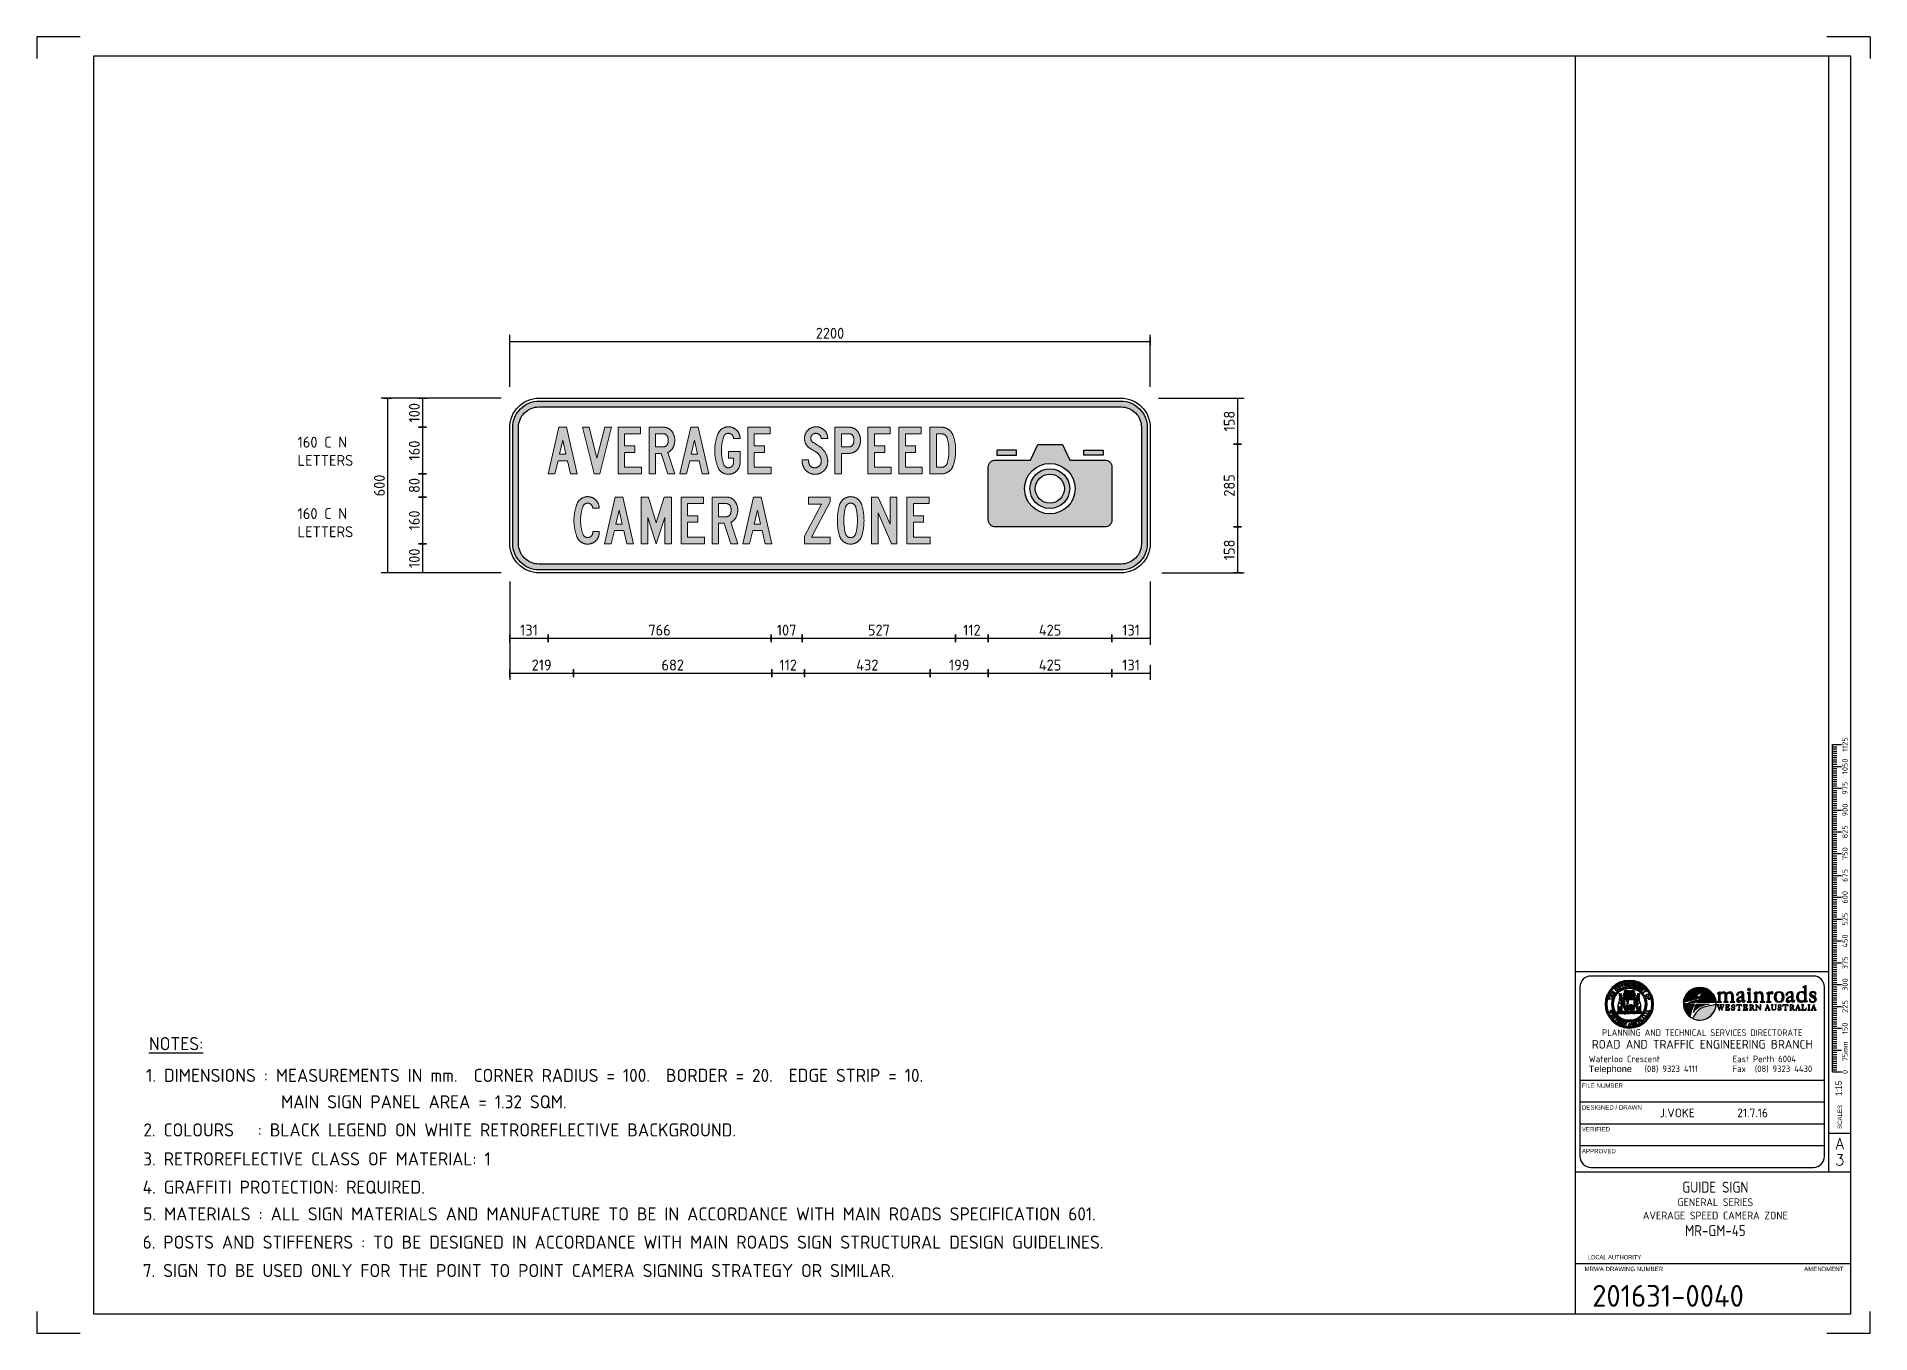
# Model space of a CAD drawing. Header units: millimetres. Extents: x 0 to 420, y 0 to 297.
import ezdxf
from ezdxf.enums import TextEntityAlignment as Align

# ---------------------------------------------------------------- set-up
doc = ezdxf.new("R2010")
doc.units = ezdxf.units.MM
doc.header["$MEASUREMENT"] = 0
for name, color, linetype in [('COMMENTS', 4, 'Continuous'), ('L18', 4, 'Continuous'), ('L25', 1, 'Continuous'), ('L35', 3, 'Continuous'), ('State Govt Logo', 4, 'Continuous'), ('T25', 1, 'Continuous'), ('TBLK18', 4, 'Continuous'), ('TBLK25', 1, 'Continuous'), ('TBLK35', 3, 'Continuous'), ('TBLK50', 7, 'Continuous')]:
    doc.layers.add(name, color=color, linetype=linetype)
doc.styles.add('HELV', font='helvs.shx')
doc.styles.add('HELVL', font='helvl', dxfattribs={"width": 0.8})
doc.styles.add('ISO', font='iso3098b.shx')
doc.styles.add('ROMAND', font='romand')
doc.dimstyles.new('SIGNSDIM', dxfattribs={"dimtxt": 2.5, "dimasz": 0.2, "dimexe": 1.5, "dimexo": 2, "dimtad": 1, "dimdec": 4, "dimlfac": 15, "dimrnd": 1, "dimdsep": 46, "dimtxsty": 'ISO', "dimblk": 'SGNDIM', "dimcen": 2.5, "dimse2": 1, "dimadec": 0, "dimazin": 0, "dimtfac": 1, "dimtdec": 4, "dimtix": 1, "dimtmove": 0, "dimatfit": 3, "dimldrblk": 'SGNDIM', "dimfxl": 1, "dimtolj": 1, "dimtzin": 0, "dimarcsym": 0})

msp = doc.modelspace()

# ---------------------------------------------------------------- texts
at = {"layer": 'T25', "color": 3, "style": 'ISO'}
for s, p in [('%%UNOTES:', (25.7246347, 64.8491442)), ('1. DIMENSIONS : MEASUREMENTS IN mm.  CORNER RADIUS = 100.  BORDER = 20.  EDGE STRIP = 10.', (25.0517592, 57.5827257)), ('MAIN SIGN PANEL AREA = 1.32 SQM.', (55.9728398, 51.5298142)), ('2. COLOURS   : BLACK LEGEND ON WHITE RETROREFLECTIVE BACKGROUND.', (24.4375115, 45.0896801)), ('3. RETROREFLECTIVE CLASS OF MATERIAL: 1', (24.4164354, 38.4497316)), ('4. GRAFFITI PROTECTION: REQUIRED.', (24.2818603, 31.9830326)), ('5. MATERIALS : ALL SIGN MATERIALS AND MANUFACTURE TO BE IN ACCORDANCE WITH MAIN ROADS SPECIFICATION 601. ', (24.4164354, 25.8481472)), ('6. POSTS AND STIFFENERS : TO BE DESIGNED IN ACCORDANCE WITH MAIN ROADS SIGN STRUCTURAL DESIGN GUIDELINES.', (24.2818603, 19.3814483)), ('7. SIGN TO BE USED ONLY FOR THE POINT TO POINT CAMERA SIGNING STRATEGY OR SIMILAR.', (24.3100439, 12.8823947))]:
    msp.add_text(s, height=3, dxfattribs=at).set_placement(p)

# ---------------------------------------------------------------- blocks, each defined once
blk = doc.blocks.new('A3BBLK')
at = {"layer": 'TBLK25'}
for p, q in [((10, 297), (0, 297)), ((0, 297), (0, 292)), ((420, 297), (410, 297)), ((420, 297), (420, 292)), ((0, 5), (0, 0)), ((420, 0), (420, 5)), ((0, 0), (10, 0)), ((410, 0), (420, 0))]:
    blk.add_line(p, q, dxfattribs=at)
at = {"layer": 'TBLK50'}
for p, q in [((415.5, 292.5), (13, 292.5)), ((13, 292.5), (13, 4.5)), ((352.5, 4.5), (352.5, 292.5)), ((415.5, 4.5), (415.5, 292.5)), ((13, 4.5), (415.5, 4.5))]:
    blk.add_line(p, q, dxfattribs=at)
blk = doc.blocks.new('MR logo')
at = {"layer": 'TBLK18'}
h = blk.add_hatch(color=256, dxfattribs=at)
edge = h.paths.add_edge_path()
edge.add_spline(control_points=[(0, -6.23), (-0.73, -5.99), (-1.5, -5.86), (-2.31, -5.86), (-2.31, -5.86), (-6.25, -5.86), (-9.48, -8.89), (-9.79, -12.74), (-9.79, -12.74), (-9.75, -12.71), (-9.7, -12.69), (-9.65, -12.67), (-9.65, -12.67), (-9.26, -12.56), (-5.85, -11.67), (-3.32, -11.01), (-3.32, -11.01), (-3.32, -11.01), (-3.32, -11.01), (-3.32, -11.01), (-3.32, -11.01), (-3.32, -11.01), (-3.31, -11.01), (-3.31, -11.01), (-3.31, -11.01), (-3.13, -10.71), (-2.94, -10.4), (-2.74, -10.09), (-2.74, -10.09), (-2.74, -10.09), (-2.74, -10.09), (-2.74, -10.09), (-2.74, -10.09), (-2.74, -10.09), (-2.74, -10.08), (-2.74, -10.08), (-2.74, -10.08), (-3.11, -10.04), (-3.47, -9.99), (-3.74, -9.94), (-3.74, -9.94), (-4.49, -9.8), (-1.74, -8.48), (-0.5, -6.89), (-0.5, -6.89), (-0.33, -6.7), (-0.26, -6.56), (0, -6.23)], knot_values=[0, 0, 0, 0, 0.083333, 0.083333, 0.083333, 0.083433, 0.166667, 0.166667, 0.166667, 0.166767, 0.25, 0.25, 0.25, 0.2501, 0.333333, 0.333333, 0.333333, 0.333433, 0.416667, 0.416667, 0.416667, 0.416767, 0.5, 0.5, 0.5, 0.5001, 0.583333, 0.583333, 0.583333, 0.583433, 0.666667, 0.666667, 0.666667, 0.666767, 0.75, 0.75, 0.75, 0.7501, 0.833333, 0.833333, 0.833333, 0.833433, 0.916667, 0.916667, 0.916667, 0.916767, 1, 1, 1, 1], degree=3, periodic=0)
h = blk.add_hatch(color=256, dxfattribs=at)
edge = h.paths.add_edge_path()
edge.add_spline(control_points=[(5.17, -12.87), (4.97, -9.81), (2.93, -7.24), (0.15, -6.27), (0.15, -6.27), (-0.72, -7.58), (-1.46, -8.75), (-2.1, -9.85), (-2.1, -9.85), (-2.1, -9.85), (-2.1, -9.85), (-2.1, -9.85), (-2.1, -9.85), (-2.1, -9.85), (-2.1, -9.85), (-2.1, -9.85), (-2.1, -9.85), (-1.46, -9.9), (-0.73, -9.97), (-0.29, -10.01), (-0.29, -10.01), (0.34, -10.07), (0.72, -10.24), (0, -10.47), (0, -10.47), (-0.6, -10.65), (-1.74, -11.01), (-2.95, -11.38), (-2.95, -11.38), (-2.93, -11.35), (-3.39, -12.25), (-3.62, -12.76), (-3.62, -12.76), (-3.62, -12.76), (-3.32, -12.76), (-3.32, -12.76), (-3.32, -12.76), (-3.32, -12.76), (-3.32, -12.76), (-3.32, -12.76), (-3.32, -12.76), (-0.78, -12.75), (1.84, -12.74), (4.53, -12.74), (4.53, -12.74), (4.81, -12.74), (5.03, -12.79), (5.17, -12.87)], knot_values=[0, 0, 0, 0, 0.083333, 0.083333, 0.083333, 0.083433, 0.166667, 0.166667, 0.166667, 0.166767, 0.25, 0.25, 0.25, 0.2501, 0.333333, 0.333333, 0.333333, 0.333433, 0.416667, 0.416667, 0.416667, 0.416767, 0.5, 0.5, 0.5, 0.5001, 0.583333, 0.583333, 0.583333, 0.583433, 0.666667, 0.666667, 0.666667, 0.666767, 0.75, 0.75, 0.75, 0.7501, 0.833333, 0.833333, 0.833333, 0.833433, 0.916667, 0.916667, 0.916667, 0.916767, 1, 1, 1, 1], degree=3, periodic=0)
h = blk.add_hatch(color=256, dxfattribs=at)
edge = h.paths.add_edge_path()
edge.add_spline(control_points=[(5.62, -12.7), (5.62, -12.7), (5.62, -12.5), (5.62, -12.5), (5.62, -12.5), (6.08, -12.47), (6.22, -12.47), (6.22, -11.91), (6.22, -11.91), (6.22, -11.91), (6.22, -9.16), (6.22, -9.16), (6.22, -9.16), (6.22, -8.8), (6, -8.68), (5.69, -8.54), (5.69, -8.54), (5.69, -8.54), (5.69, -8.45), (5.69, -8.45), (5.69, -8.45), (6.19, -8.36), (6.6, -8.12), (7.04, -7.95), (7.04, -7.95), (7.04, -7.95), (7.04, -8.82), (7.04, -8.82), (7.04, -8.82), (7.51, -8.3), (7.89, -7.95), (8.62, -7.95), (8.62, -7.95), (9.26, -7.95), (9.71, -8.33), (9.98, -8.89), (9.98, -8.89), (10.4, -8.4), (10.87, -7.95), (11.54, -7.95), (11.54, -7.95), (12.51, -7.95), (13.11, -8.91), (13.11, -9.67), (13.11, -9.67), (13.11, -9.67), (13.11, -11.91), (13.11, -11.91), (13.11, -11.91), (13.09, -12.47), (13.14, -12.47), (13.75, -12.5), (13.75, -12.5), (13.75, -12.5), (13.75, -12.7), (13.75, -12.7), (13.75, -12.7), (13.75, -12.7), (11.66, -12.7), (11.66, -12.7), (11.66, -12.7), (11.66, -12.7), (11.66, -12.5), (11.66, -12.5), (11.66, -12.5), (12.19, -12.47), (12.27, -12.47), (12.27, -11.91), (12.27, -11.91), (12.27, -11.91), (12.27, -9.63), (12.27, -9.63), (12.27, -9.63), (12.27, -8.91), (11.91, -8.42), (11.16, -8.42), (11.16, -8.42), (10.68, -8.42), (10.09, -8.86), (10.09, -9.36), (10.09, -9.36), (10.09, -9.36), (10.09, -11.91), (10.09, -11.91), (10.09, -11.91), (10.09, -12.47), (10.29, -12.47), (10.68, -12.5), (10.68, -12.5), (10.68, -12.5), (10.68, -12.7), (10.68, -12.7), (10.68, -12.7), (10.68, -12.7), (8.64, -12.7), (8.64, -12.7), (8.64, -12.7), (8.64, -12.7), (8.64, -12.5), (8.64, -12.5), (8.64, -12.5), (9.2, -12.47), (9.24, -12.45), (9.24, -11.89), (9.24, -11.89), (9.24, -11.89), (9.24, -9.57), (9.24, -9.57), (9.24, -9.57), (9.24, -8.88), (9, -8.42), (8.22, -8.42), (8.22, -8.42), (7.46, -8.42), (7.07, -9.06), (7.07, -9.26), (7.07, -9.26), (7.07, -9.26), (7.07, -11.91), (7.07, -11.91), (7.07, -11.91), (7.07, -12.47), (7.27, -12.47), (7.63, -12.5), (7.63, -12.5), (7.63, -12.5), (7.63, -12.7), (7.63, -12.7), (7.63, -12.7), (7.63, -12.7), (5.62, -12.7), (5.62, -12.7)], knot_values=[0, 0, 0, 0, 0.030303, 0.030303, 0.030303, 0.030403, 0.060606, 0.060606, 0.060606, 0.060706, 0.090909, 0.090909, 0.090909, 0.091009, 0.121212, 0.121212, 0.121212, 0.121312, 0.151515, 0.151515, 0.151515, 0.151615, 0.181818, 0.181818, 0.181818, 0.181918, 0.212121, 0.212121, 0.212121, 0.212221, 0.242424, 0.242424, 0.242424, 0.242524, 0.272727, 0.272727, 0.272727, 0.272827, 0.30303, 0.30303, 0.30303, 0.30313, 0.333333, 0.333333, 0.333333, 0.333433, 0.363636, 0.363636, 0.363636, 0.363736, 0.393939, 0.393939, 0.393939, 0.394039, 0.424242, 0.424242, 0.424242, 0.424342, 0.454545, 0.454545, 0.454545, 0.454645, 0.484848, 0.484848, 0.484848, 0.484948, 0.515152, 0.515152, 0.515152, 0.515252, 0.545455, 0.545455, 0.545455, 0.545555, 0.575758, 0.575758, 0.575758, 0.575858, 0.606061, 0.606061, 0.606061, 0.606161, 0.636364, 0.636364, 0.636364, 0.636464, 0.666667, 0.666667, 0.666667, 0.666767, 0.69697, 0.69697, 0.69697, 0.69707, 0.727273, 0.727273, 0.727273, 0.727373, 0.757576, 0.757576, 0.757576, 0.757676, 0.787879, 0.787879, 0.787879, 0.787979, 0.818182, 0.818182, 0.818182, 0.818282, 0.848485, 0.848485, 0.848485, 0.848585, 0.878788, 0.878788, 0.878788, 0.878888, 0.909091, 0.909091, 0.909091, 0.909191, 0.939394, 0.939394, 0.939394, 0.939494, 0.969697, 0.969697, 0.969697, 0.969797, 1, 1, 1, 1], degree=3, periodic=0)
h = blk.add_hatch(color=256, dxfattribs=at)
edge = h.paths.add_edge_path()
edge.add_spline(control_points=[(17.02, -8.7), (17.02, -8.27), (16.75, -8.14), (16.35, -8.14), (16.35, -8.14), (15.97, -8.14), (15.41, -8.38), (15.41, -8.66), (15.41, -8.66), (15.41, -8.72), (15.42, -8.79), (15.42, -8.89), (15.42, -8.89), (15.42, -9.3), (15.33, -9.59), (14.87, -9.59), (14.87, -9.59), (14.68, -9.59), (14.55, -9.4), (14.55, -9.23), (14.55, -9.23), (14.55, -8.99), (14.71, -8.77), (14.93, -8.57), (14.93, -8.57), (15.42, -8.16), (16.19, -7.83), (16.82, -7.83), (16.82, -7.83), (17.48, -7.83), (17.83, -8.23), (17.83, -8.87), (17.83, -8.87), (17.83, -8.87), (17.83, -11.74), (17.83, -11.74), (17.83, -11.74), (17.83, -11.92), (17.83, -12.25), (18.07, -12.25), (18.07, -12.25), (18.25, -12.25), (18.34, -12.02), (18.37, -11.89), (18.37, -11.89), (18.37, -11.89), (18.55, -11.89), (18.55, -11.89), (18.55, -11.89), (18.49, -12.4), (18.28, -12.7), (17.76, -12.7), (17.76, -12.7), (17.37, -12.7), (17.03, -12.33), (17.02, -11.96), (17.02, -11.96), (16.52, -12.33), (16.18, -12.7), (15.51, -12.7), (15.51, -12.7), (15.02, -12.7), (14.56, -12.3), (14.56, -11.79), (14.56, -11.79), (14.56, -10.61), (16.15, -10.24), (17.02, -9.87), (17.02, -9.87), (17.02, -9.87), (17.02, -8.7), (17.02, -8.7)], knot_values=[0, 0, 0, 0, 0.055556, 0.055556, 0.055556, 0.055656, 0.111111, 0.111111, 0.111111, 0.111211, 0.166667, 0.166667, 0.166667, 0.166767, 0.222222, 0.222222, 0.222222, 0.222322, 0.277778, 0.277778, 0.277778, 0.277878, 0.333333, 0.333333, 0.333333, 0.333433, 0.388889, 0.388889, 0.388889, 0.388989, 0.444444, 0.444444, 0.444444, 0.444544, 0.5, 0.5, 0.5, 0.5001, 0.555556, 0.555556, 0.555556, 0.555656, 0.611111, 0.611111, 0.611111, 0.611211, 0.666667, 0.666667, 0.666667, 0.666767, 0.722222, 0.722222, 0.722222, 0.722322, 0.777778, 0.777778, 0.777778, 0.777878, 0.833333, 0.833333, 0.833333, 0.833433, 0.888889, 0.888889, 0.888889, 0.888989, 0.944444, 0.944444, 0.944444, 0.944544, 1, 1, 1, 1], degree=3, periodic=0)
edge = h.paths.add_edge_path(flags=16)
edge.add_spline(control_points=[(17.02, -10.11), (16.53, -10.32), (15.29, -10.67), (15.29, -11.34), (15.29, -11.34), (15.29, -11.78), (15.61, -12.14), (16.06, -12.14), (16.06, -12.14), (16.47, -12.14), (16.7, -11.96), (17.02, -11.72), (17.02, -11.72), (17.02, -11.72), (17.02, -10.11), (17.02, -10.11)], knot_values=[0, 0, 0, 0, 0.25, 0.25, 0.25, 0.2501, 0.5, 0.5, 0.5, 0.5001, 0.75, 0.75, 0.75, 0.7501, 1, 1, 1, 1], degree=3, periodic=0)
h = blk.add_hatch(color=256, dxfattribs=at)
edge = h.paths.add_edge_path()
edge.add_spline(control_points=[(19.33, -12.7), (19.33, -12.7), (19.33, -12.5), (19.33, -12.5), (19.33, -12.5), (19.81, -12.47), (19.95, -12.47), (19.95, -11.91), (19.95, -11.91), (19.95, -11.91), (19.95, -9.33), (19.95, -9.33), (19.95, -9.33), (19.95, -9.11), (19.95, -8.8), (19.76, -8.68), (19.76, -8.68), (19.62, -8.6), (19.53, -8.59), (19.37, -8.57), (19.37, -8.57), (19.37, -8.57), (19.37, -8.47), (19.37, -8.47), (19.37, -8.47), (19.83, -8.27), (20.32, -8.08), (20.8, -7.89), (20.8, -7.89), (20.8, -7.89), (20.8, -11.91), (20.8, -11.91), (20.8, -11.91), (20.8, -12.47), (20.94, -12.47), (21.39, -12.5), (21.39, -12.5), (21.39, -12.5), (21.39, -12.7), (21.39, -12.7), (21.39, -12.7), (21.39, -12.7), (19.33, -12.7), (19.33, -12.7)], knot_values=[0, 0, 0, 0, 0.090909, 0.090909, 0.090909, 0.091009, 0.181818, 0.181818, 0.181818, 0.181918, 0.272727, 0.272727, 0.272727, 0.272827, 0.363636, 0.363636, 0.363636, 0.363736, 0.454545, 0.454545, 0.454545, 0.454645, 0.545455, 0.545455, 0.545455, 0.545555, 0.636364, 0.636364, 0.636364, 0.636464, 0.727273, 0.727273, 0.727273, 0.727373, 0.818182, 0.818182, 0.818182, 0.818282, 0.909091, 0.909091, 0.909091, 0.909191, 1, 1, 1, 1], degree=3, periodic=0)
h = blk.add_hatch(color=256, dxfattribs=at)
edge = h.paths.add_edge_path()
edge.add_spline(control_points=[(19.69, -6.85), (19.69, -7.16), (19.95, -7.42), (20.26, -7.42), (20.26, -7.42), (20.58, -7.42), (20.83, -7.16), (20.83, -6.85), (20.83, -6.85), (20.83, -6.53), (20.58, -6.28), (20.26, -6.28), (20.26, -6.28), (19.95, -6.28), (19.69, -6.53), (19.69, -6.85)], knot_values=[0, 0, 0, 0, 0.25, 0.25, 0.25, 0.2501, 0.5, 0.5, 0.5, 0.5001, 0.75, 0.75, 0.75, 0.7501, 1, 1, 1, 1], degree=3, periodic=0)
h = blk.add_hatch(color=256, dxfattribs=at)
edge = h.paths.add_edge_path()
edge.add_spline(control_points=[(22.29, -12.7), (22.29, -12.7), (22.29, -12.5), (22.29, -12.5), (22.29, -12.5), (22.77, -12.47), (22.91, -12.47), (22.91, -11.91), (22.91, -11.91), (22.91, -11.91), (22.91, -9.24), (22.91, -9.24), (22.91, -9.24), (22.91, -8.84), (22.76, -8.68), (22.39, -8.57), (22.39, -8.57), (22.39, -8.57), (22.39, -8.45), (22.39, -8.45), (22.39, -8.45), (22.87, -8.31), (23.3, -8.12), (23.76, -7.95), (23.76, -7.95), (23.76, -7.95), (23.76, -8.77), (23.76, -8.77), (23.76, -8.77), (24.2, -8.31), (24.54, -7.95), (25.22, -7.95), (25.22, -7.95), (25.99, -7.95), (26.78, -8.56), (26.78, -9.36), (26.78, -9.36), (26.78, -9.36), (26.78, -11.91), (26.78, -11.91), (26.78, -11.91), (26.78, -12.47), (27.07, -12.47), (27.44, -12.5), (27.44, -12.5), (27.44, -12.5), (27.44, -12.7), (27.44, -12.7), (27.44, -12.7), (27.44, -12.7), (25.31, -12.7), (25.31, -12.7), (25.31, -12.7), (25.31, -12.7), (25.31, -12.5), (25.31, -12.5), (25.31, -12.5), (25.8, -12.47), (25.93, -12.47), (25.93, -11.91), (25.93, -11.91), (25.93, -11.91), (25.93, -9.55), (25.93, -9.55), (25.93, -9.55), (25.93, -8.87), (25.56, -8.42), (24.87, -8.42), (24.87, -8.42), (24.4, -8.42), (23.76, -8.87), (23.76, -9.36), (23.76, -9.36), (23.76, -9.36), (23.76, -11.91), (23.76, -11.91), (23.76, -11.91), (23.76, -12.47), (23.9, -12.47), (24.36, -12.5), (24.36, -12.5), (24.36, -12.5), (24.36, -12.7), (24.36, -12.7), (24.36, -12.7), (24.36, -12.7), (22.29, -12.7), (22.29, -12.7)], knot_values=[0, 0, 0, 0, 0.045455, 0.045455, 0.045455, 0.045555, 0.090909, 0.090909, 0.090909, 0.091009, 0.136364, 0.136364, 0.136364, 0.136464, 0.181818, 0.181818, 0.181818, 0.181918, 0.227273, 0.227273, 0.227273, 0.227373, 0.272727, 0.272727, 0.272727, 0.272827, 0.318182, 0.318182, 0.318182, 0.318282, 0.363636, 0.363636, 0.363636, 0.363736, 0.409091, 0.409091, 0.409091, 0.409191, 0.454545, 0.454545, 0.454545, 0.454645, 0.5, 0.5, 0.5, 0.5001, 0.545455, 0.545455, 0.545455, 0.545555, 0.590909, 0.590909, 0.590909, 0.591009, 0.636364, 0.636364, 0.636364, 0.636464, 0.681818, 0.681818, 0.681818, 0.681918, 0.727273, 0.727273, 0.727273, 0.727373, 0.772727, 0.772727, 0.772727, 0.772827, 0.818182, 0.818182, 0.818182, 0.818282, 0.863636, 0.863636, 0.863636, 0.863736, 0.909091, 0.909091, 0.909091, 0.909191, 0.954545, 0.954545, 0.954545, 0.954645, 1, 1, 1, 1], degree=3, periodic=0)
h = blk.add_hatch(color=256, dxfattribs=at)
edge = h.paths.add_edge_path()
edge.add_spline(control_points=[(28.2, -12.7), (28.2, -12.7), (28.2, -12.5), (28.2, -12.5), (28.2, -12.5), (28.67, -12.47), (28.81, -12.47), (28.81, -11.91), (28.81, -11.91), (28.81, -11.91), (28.81, -9.19), (28.81, -9.19), (28.81, -9.19), (28.81, -8.77), (28.69, -8.75), (28.32, -8.57), (28.32, -8.57), (28.32, -8.57), (28.32, -8.47), (28.32, -8.47), (28.32, -8.47), (28.76, -8.31), (29.19, -8.09), (29.63, -7.92), (29.63, -7.92), (29.63, -7.92), (29.63, -8.69), (29.63, -8.69), (29.63, -8.69), (29.9, -8.38), (30.24, -7.87), (30.71, -7.87), (30.71, -7.87), (31.02, -7.87), (31.27, -8.04), (31.27, -8.36), (31.27, -8.36), (31.27, -8.6), (31.09, -8.77), (30.87, -8.77), (30.87, -8.77), (30.7, -8.77), (30.51, -8.59), (30.24, -8.59), (30.24, -8.59), (30.05, -8.59), (29.66, -8.89), (29.66, -9.06), (29.66, -9.06), (29.66, -9.06), (29.66, -11.91), (29.66, -11.91), (29.66, -11.91), (29.66, -12.47), (29.8, -12.47), (30.34, -12.5), (30.34, -12.5), (30.34, -12.5), (30.34, -12.7), (30.34, -12.7), (30.34, -12.7), (30.34, -12.7), (28.2, -12.7), (28.2, -12.7)], knot_values=[0, 0, 0, 0, 0.0625, 0.0625, 0.0625, 0.0626, 0.125, 0.125, 0.125, 0.1251, 0.1875, 0.1875, 0.1875, 0.1876, 0.25, 0.25, 0.25, 0.2501, 0.3125, 0.3125, 0.3125, 0.3126, 0.375, 0.375, 0.375, 0.3751, 0.4375, 0.4375, 0.4375, 0.4376, 0.5, 0.5, 0.5, 0.5001, 0.5625, 0.5625, 0.5625, 0.5626, 0.625, 0.625, 0.625, 0.6251, 0.6875, 0.6875, 0.6875, 0.6876, 0.75, 0.75, 0.75, 0.7501, 0.8125, 0.8125, 0.8125, 0.8126, 0.875, 0.875, 0.875, 0.8751, 0.9375, 0.9375, 0.9375, 0.9376, 1, 1, 1, 1], degree=3, periodic=0)
h = blk.add_hatch(color=256, dxfattribs=at)
edge = h.paths.add_edge_path(flags=16)
edge.add_spline(control_points=[(34.06, -8.04), (33.07, -8.04), (32.7, -9.17), (32.7, -10.26), (32.7, -10.26), (32.7, -11.36), (33.07, -12.5), (34.06, -12.5), (34.06, -12.5), (35.06, -12.5), (35.42, -11.36), (35.42, -10.26), (35.42, -10.26), (35.42, -9.17), (35.06, -8.04), (34.06, -8.04)], knot_values=[0, 0, 0, 0, 0.25, 0.25, 0.25, 0.2501, 0.5, 0.5, 0.5, 0.5001, 0.75, 0.75, 0.75, 0.7501, 1, 1, 1, 1], degree=3, periodic=0)
edge = h.paths.add_edge_path()
edge.add_spline(control_points=[(34.06, -12.7), (32.69, -12.7), (31.79, -11.62), (31.79, -10.26), (31.79, -10.26), (31.79, -8.91), (32.69, -7.83), (34.06, -7.83), (34.06, -7.83), (35.43, -7.83), (36.34, -8.91), (36.34, -10.26), (36.34, -10.26), (36.34, -11.62), (35.43, -12.7), (34.06, -12.7)], knot_values=[0, 0, 0, 0, 0.25, 0.25, 0.25, 0.2501, 0.5, 0.5, 0.5, 0.5001, 0.75, 0.75, 0.75, 0.7501, 1, 1, 1, 1], degree=3, periodic=0)
h = blk.add_hatch(color=256, dxfattribs=at)
edge = h.paths.add_edge_path(flags=16)
edge.add_spline(control_points=[(39.64, -10.11), (39.17, -10.32), (37.92, -10.67), (37.92, -11.34), (37.92, -11.34), (37.92, -11.78), (38.24, -12.14), (38.7, -12.14), (38.7, -12.14), (39.1, -12.14), (39.34, -11.96), (39.64, -11.72), (39.64, -11.72), (39.64, -11.72), (39.64, -10.11), (39.64, -10.11)], knot_values=[0, 0, 0, 0, 0.25, 0.25, 0.25, 0.2501, 0.5, 0.5, 0.5, 0.5001, 0.75, 0.75, 0.75, 0.7501, 1, 1, 1, 1], degree=3, periodic=0)
edge = h.paths.add_edge_path()
edge.add_spline(control_points=[(39.64, -8.7), (39.64, -8.27), (39.38, -8.14), (38.98, -8.14), (38.98, -8.14), (38.59, -8.14), (38.04, -8.38), (38.04, -8.66), (38.04, -8.66), (38.04, -8.72), (38.05, -8.79), (38.05, -8.89), (38.05, -8.89), (38.05, -9.3), (37.97, -9.59), (37.5, -9.59), (37.5, -9.59), (37.31, -9.59), (37.18, -9.4), (37.18, -9.23), (37.18, -9.23), (37.18, -8.99), (37.34, -8.77), (37.57, -8.57), (37.57, -8.57), (38.05, -8.16), (38.82, -7.83), (39.46, -7.83), (39.46, -7.83), (40.11, -7.83), (40.46, -8.23), (40.46, -8.87), (40.46, -8.87), (40.46, -8.87), (40.46, -11.74), (40.46, -11.74), (40.46, -11.74), (40.46, -11.92), (40.46, -12.25), (40.71, -12.25), (40.71, -12.25), (40.88, -12.25), (40.98, -12.02), (41.01, -11.89), (41.01, -11.89), (41.01, -11.89), (41.18, -11.89), (41.18, -11.89), (41.18, -11.89), (41.13, -12.4), (40.92, -12.7), (40.4, -12.7), (40.4, -12.7), (40, -12.7), (39.67, -12.33), (39.66, -11.96), (39.66, -11.96), (39.15, -12.33), (38.81, -12.7), (38.15, -12.7), (38.15, -12.7), (37.65, -12.7), (37.19, -12.3), (37.19, -11.79), (37.19, -11.79), (37.19, -10.61), (38.78, -10.24), (39.64, -9.87), (39.64, -9.87), (39.64, -9.87), (39.64, -8.7), (39.64, -8.7)], knot_values=[0, 0, 0, 0, 0.055556, 0.055556, 0.055556, 0.055656, 0.111111, 0.111111, 0.111111, 0.111211, 0.166667, 0.166667, 0.166667, 0.166767, 0.222222, 0.222222, 0.222222, 0.222322, 0.277778, 0.277778, 0.277778, 0.277878, 0.333333, 0.333333, 0.333333, 0.333433, 0.388889, 0.388889, 0.388889, 0.388989, 0.444444, 0.444444, 0.444444, 0.444544, 0.5, 0.5, 0.5, 0.5001, 0.555556, 0.555556, 0.555556, 0.555656, 0.611111, 0.611111, 0.611111, 0.611211, 0.666667, 0.666667, 0.666667, 0.666767, 0.722222, 0.722222, 0.722222, 0.722322, 0.777778, 0.777778, 0.777778, 0.777878, 0.833333, 0.833333, 0.833333, 0.833433, 0.888889, 0.888889, 0.888889, 0.888989, 0.944444, 0.944444, 0.944444, 0.944544, 1, 1, 1, 1], degree=3, periodic=0)
h = blk.add_hatch(color=256, dxfattribs=at)
edge = h.paths.add_edge_path(flags=16)
edge.add_spline(control_points=[(45.62, -9.56), (45.62, -8.21), (44.68, -8.03), (44.35, -8.03), (44.35, -8.03), (43.23, -8.03), (42.92, -9.19), (42.92, -10.1), (42.92, -10.1), (42.92, -11.92), (44.01, -12.25), (44.47, -12.25), (44.47, -12.25), (44.93, -12.25), (45.32, -12.02), (45.62, -11.7), (45.62, -11.7), (45.62, -11.7), (45.62, -9.56), (45.62, -9.56)], knot_values=[0, 0, 0, 0, 0.2, 0.2, 0.2, 0.2001, 0.4, 0.4, 0.4, 0.4001, 0.6, 0.6, 0.6, 0.6001, 0.8, 0.8, 0.8, 0.8001, 1, 1, 1, 1], degree=3, periodic=0)
edge = h.paths.add_edge_path()
edge.add_spline(control_points=[(45.6, -6.47), (45.6, -6.23), (45.61, -5.97), (45.33, -5.85), (45.33, -5.85), (45.19, -5.79), (45.08, -5.77), (44.93, -5.77), (44.93, -5.77), (44.93, -5.77), (44.93, -5.68), (44.93, -5.68), (44.93, -5.68), (45.45, -5.5), (45.93, -5.26), (46.44, -5.09), (46.44, -5.09), (46.44, -5.09), (46.44, -12.04), (46.44, -12.04), (46.44, -12.04), (46.44, -12.04), (47, -12.21), (47, -12.21), (47, -12.21), (47, -12.21), (47, -12.29), (47, -12.29), (47, -12.29), (47, -12.29), (45.6, -12.7), (45.6, -12.7), (45.6, -12.7), (45.6, -12.7), (45.6, -11.96), (45.6, -11.96), (45.6, -11.96), (45.6, -11.96), (45.58, -11.96), (45.58, -11.96), (45.58, -11.96), (45.21, -12.44), (44.72, -12.7), (44.1, -12.7), (44.1, -12.7), (42.77, -12.7), (42.03, -11.55), (42.03, -10.32), (42.03, -10.32), (42.03, -8.89), (42.88, -7.83), (44.36, -7.83), (44.36, -7.83), (44.78, -7.83), (45.2, -7.97), (45.6, -8.16), (45.6, -8.16), (45.6, -8.16), (45.6, -6.47), (45.6, -6.47)], knot_values=[0, 0, 0, 0, 0.066667, 0.066667, 0.066667, 0.066767, 0.133333, 0.133333, 0.133333, 0.133433, 0.2, 0.2, 0.2, 0.2001, 0.266667, 0.266667, 0.266667, 0.266767, 0.333333, 0.333333, 0.333333, 0.333433, 0.4, 0.4, 0.4, 0.4001, 0.466667, 0.466667, 0.466667, 0.466767, 0.533333, 0.533333, 0.533333, 0.533433, 0.6, 0.6, 0.6, 0.6001, 0.666667, 0.666667, 0.666667, 0.666767, 0.733333, 0.733333, 0.733333, 0.733433, 0.8, 0.8, 0.8, 0.8001, 0.866667, 0.866667, 0.866667, 0.866767, 0.933333, 0.933333, 0.933333, 0.933433, 1, 1, 1, 1], degree=3, periodic=0)
h = blk.add_hatch(color=256, dxfattribs=at)
edge = h.paths.add_edge_path()
edge.add_spline(control_points=[(48, -11.09), (48, -11.09), (48.13, -11.09), (48.13, -11.09), (48.13, -11.09), (48.32, -11.72), (48.54, -12.5), (49.35, -12.5), (49.35, -12.5), (49.97, -12.5), (50.29, -12.14), (50.29, -11.53), (50.29, -11.53), (50.29, -10.87), (49.62, -10.67), (49.14, -10.4), (49.14, -10.4), (48.54, -10.05), (48.01, -9.79), (48.01, -9.04), (48.01, -9.04), (48.01, -8.24), (48.75, -7.83), (49.47, -7.83), (49.47, -7.83), (49.95, -7.83), (50.42, -8.01), (50.87, -8.16), (50.87, -8.16), (50.87, -8.16), (50.87, -9.3), (50.87, -9.3), (50.87, -9.3), (50.87, -9.3), (50.7, -9.3), (50.7, -9.3), (50.7, -9.3), (50.58, -8.66), (50.14, -8.04), (49.42, -8.04), (49.42, -8.04), (48.98, -8.04), (48.69, -8.36), (48.69, -8.8), (48.69, -8.8), (48.69, -9.72), (51.1, -9.69), (51.1, -11.25), (51.1, -11.25), (51.1, -12.23), (50.25, -12.7), (49.37, -12.7), (49.37, -12.7), (48.89, -12.7), (48.43, -12.6), (48, -12.36), (48, -12.36), (48, -12.36), (48, -11.09), (48, -11.09)], knot_values=[0, 0, 0, 0, 0.066667, 0.066667, 0.066667, 0.066767, 0.133333, 0.133333, 0.133333, 0.133433, 0.2, 0.2, 0.2, 0.2001, 0.266667, 0.266667, 0.266667, 0.266767, 0.333333, 0.333333, 0.333333, 0.333433, 0.4, 0.4, 0.4, 0.4001, 0.466667, 0.466667, 0.466667, 0.466767, 0.533333, 0.533333, 0.533333, 0.533433, 0.6, 0.6, 0.6, 0.6001, 0.666667, 0.666667, 0.666667, 0.666767, 0.733333, 0.733333, 0.733333, 0.733433, 0.8, 0.8, 0.8, 0.8001, 0.866667, 0.866667, 0.866667, 0.866767, 0.933333, 0.933333, 0.933333, 0.933433, 1, 1, 1, 1], degree=3, periodic=0)
h = blk.add_hatch(color=256, dxfattribs=at)
edge = h.paths.add_edge_path()
edge.add_spline(control_points=[(-6.49, -19.58), (-8.49, -18.23), (-9.8, -15.94), (-9.81, -13.36), (-9.81, -13.36), (-9.8, -13.36), (-9.78, -13.37), (-9.76, -13.38), (-9.76, -13.38), (-9.76, -13.38), (-7.54, -13.43), (-4.93, -13.48), (-4.93, -13.48), (-4.93, -13.48), (-4.93, -13.48), (-4.93, -13.48), (-4.93, -13.48), (-4.93, -13.48), (-4.71, -13.49), (-4.71, -13.49), (-4.71, -13.49), (-5.79, -15.6), (-6.37, -17.32), (-6.5, -18.5), (-6.5, -18.5), (-6.54, -18.9), (-6.54, -19.28), (-6.49, -19.58)], knot_values=[0, 0, 0, 0, 0.142857, 0.142857, 0.142857, 0.142957, 0.285714, 0.285714, 0.285714, 0.285814, 0.428571, 0.428571, 0.428571, 0.428671, 0.571429, 0.571429, 0.571429, 0.571529, 0.714286, 0.714286, 0.714286, 0.714386, 0.857143, 0.857143, 0.857143, 0.857243, 1, 1, 1, 1], degree=3, periodic=0)
h = blk.add_hatch(color=256, dxfattribs=at)
edge = h.paths.add_edge_path()
edge.add_spline(control_points=[(-3.67, -11.61), (-5.39, -12.14), (-7.05, -12.67), (-7.25, -12.77), (-7.25, -12.77), (-6.3, -12.77), (-5.33, -12.76), (-4.36, -12.76), (-4.36, -12.76), (-4.36, -12.76), (-4.33, -12.76), (-4.33, -12.76), (-4.33, -12.76), (-4.12, -12.37), (-3.89, -11.97), (-3.67, -11.61), (-3.67, -11.61), (-3.67, -11.61), (-3.67, -11.61), (-3.67, -11.61)], knot_values=[0, 0, 0, 0, 0.2, 0.2, 0.2, 0.2001, 0.4, 0.4, 0.4, 0.4001, 0.6, 0.6, 0.6, 0.6001, 0.8, 0.8, 0.8, 0.8001, 1, 1, 1, 1], degree=3, periodic=0)
h = blk.add_hatch(color=256, dxfattribs=at)
edge = h.paths.add_edge_path()
edge.add_spline(control_points=[(5.18, -13.63), (5.04, -17.65), (1.74, -20.86), (-2.31, -20.86), (-2.31, -20.86), (-3.54, -20.86), (-4.7, -20.56), (-5.72, -20.03), (-5.72, -20.03), (-5.45, -19.83), (-5.1, -19.38), (-4.66, -18.6), (-4.66, -18.6), (-2.32, -14.44), (1.05, -14.48), (4.49, -13.92), (4.49, -13.92), (4.8, -13.87), (5.03, -13.76), (5.18, -13.63)], knot_values=[0, 0, 0, 0, 0.2, 0.2, 0.2, 0.2001, 0.4, 0.4, 0.4, 0.4001, 0.6, 0.6, 0.6, 0.6001, 0.8, 0.8, 0.8, 0.8001, 1, 1, 1, 1], degree=3, periodic=0)
h = blk.add_hatch(color=256, dxfattribs=at)
edge = h.paths.add_edge_path()
edge.add_spline(control_points=[(-3.94, -13.5), (-4.43, -14.7), (-4.82, -15.93), (-5.15, -17.32), (-5.15, -17.32), (-4.41, -15.04), (-0.2, -13.79), (1.95, -13.58), (1.95, -13.58), (0.58, -13.58), (-1.59, -13.55), (-3.68, -13.51), (-3.68, -13.51), (-3.68, -13.51), (-3.68, -13.51), (-3.68, -13.51), (-3.68, -13.51), (-3.68, -13.51), (-3.94, -13.5), (-3.94, -13.5)], knot_values=[0, 0, 0, 0, 0.2, 0.2, 0.2, 0.2001, 0.4, 0.4, 0.4, 0.4001, 0.6, 0.6, 0.6, 0.6001, 0.8, 0.8, 0.8, 0.8001, 1, 1, 1, 1], degree=3, periodic=0)
h = blk.add_hatch(color=256, dxfattribs=at)
edge = h.paths.add_edge_path()
edge.add_spline(control_points=[(-2.27, -10.14), (-2.4, -10.37), (-2.53, -10.61), (-2.66, -10.84), (-2.66, -10.84), (-2.65, -10.84), (-0.7, -10.33), (-0.56, -10.29), (-0.56, -10.29), (-0.56, -10.29), (-1.39, -10.23), (-2.26, -10.14), (-2.26, -10.14), (-2.26, -10.14), (-2.26, -10.14), (-2.26, -10.14), (-2.26, -10.14), (-2.26, -10.14), (-2.27, -10.14), (-2.27, -10.14)], knot_values=[0, 0, 0, 0, 0.2, 0.2, 0.2, 0.2001, 0.4, 0.4, 0.4, 0.4001, 0.6, 0.6, 0.6, 0.6001, 0.8, 0.8, 0.8, 0.8001, 1, 1, 1, 1], degree=3, periodic=0)
h = blk.add_hatch(color=256, dxfattribs=at)
edge = h.paths.add_edge_path()
edge.add_spline(control_points=[(5.57, -13.82), (5.57, -13.82), (6.41, -13.82), (6.41, -13.82), (6.41, -13.82), (6.41, -13.82), (6.41, -13.89), (6.41, -13.89), (6.41, -13.89), (6.26, -13.9), (6.15, -13.91), (6.15, -13.99), (6.15, -13.99), (6.15, -14), (6.15, -14.02), (6.17, -14.06), (6.17, -14.06), (6.17, -14.06), (6.76, -15.72), (6.76, -15.72), (6.76, -15.72), (6.76, -15.72), (6.77, -15.72), (6.77, -15.72), (6.77, -15.72), (6.77, -15.72), (7.2, -14.49), (7.2, -14.49), (7.2, -14.49), (7.2, -14.49), (7.09, -14.18), (7.09, -14.18), (7.09, -14.18), (7.06, -14.09), (7.02, -13.99), (6.96, -13.95), (6.96, -13.95), (6.9, -13.9), (6.81, -13.9), (6.73, -13.89), (6.73, -13.89), (6.73, -13.89), (6.73, -13.82), (6.73, -13.82), (6.73, -13.82), (6.73, -13.82), (7.72, -13.82), (7.72, -13.82), (7.72, -13.82), (7.72, -13.82), (7.72, -13.89), (7.72, -13.89), (7.72, -13.89), (7.59, -13.9), (7.42, -13.91), (7.42, -14.07), (7.42, -14.07), (7.42, -14.11), (7.51, -14.35), (7.53, -14.4), (7.53, -14.4), (7.53, -14.4), (7.98, -15.69), (7.98, -15.69), (7.98, -15.69), (7.98, -15.69), (7.98, -15.69), (7.98, -15.69), (7.98, -15.69), (7.98, -15.69), (8.21, -14.94), (8.21, -14.94), (8.21, -14.94), (8.27, -14.75), (8.44, -14.26), (8.44, -14.06), (8.44, -14.06), (8.44, -13.91), (8.28, -13.91), (8.16, -13.89), (8.16, -13.89), (8.16, -13.89), (8.16, -13.82), (8.16, -13.82), (8.16, -13.82), (8.16, -13.82), (8.79, -13.82), (8.79, -13.82), (8.79, -13.82), (8.79, -13.82), (8.79, -13.89), (8.79, -13.89), (8.79, -13.89), (8.58, -13.93), (8.52, -14.23), (8.47, -14.4), (8.47, -14.4), (8.47, -14.4), (7.88, -16.27), (7.88, -16.27), (7.88, -16.27), (7.88, -16.27), (7.82, -16.27), (7.82, -16.27), (7.82, -16.27), (7.82, -16.27), (7.25, -14.6), (7.25, -14.6), (7.25, -14.6), (7.25, -14.6), (7.24, -14.6), (7.24, -14.6), (7.24, -14.6), (7.24, -14.6), (6.66, -16.27), (6.66, -16.27), (6.66, -16.27), (6.66, -16.27), (6.61, -16.27), (6.61, -16.27), (6.61, -16.27), (6.61, -16.27), (5.83, -14.21), (5.83, -14.21), (5.83, -14.21), (5.78, -14.11), (5.77, -14.01), (5.71, -13.95), (5.71, -13.95), (5.68, -13.92), (5.64, -13.9), (5.57, -13.89), (5.57, -13.89), (5.57, -13.89), (5.57, -13.82), (5.57, -13.82)], knot_values=[0, 0, 0, 0, 0.029412, 0.029412, 0.029412, 0.029512, 0.058824, 0.058824, 0.058824, 0.058924, 0.088235, 0.088235, 0.088235, 0.088335, 0.117647, 0.117647, 0.117647, 0.117747, 0.147059, 0.147059, 0.147059, 0.147159, 0.176471, 0.176471, 0.176471, 0.176571, 0.205882, 0.205882, 0.205882, 0.205982, 0.235294, 0.235294, 0.235294, 0.235394, 0.264706, 0.264706, 0.264706, 0.264806, 0.294118, 0.294118, 0.294118, 0.294218, 0.323529, 0.323529, 0.323529, 0.323629, 0.352941, 0.352941, 0.352941, 0.353041, 0.382353, 0.382353, 0.382353, 0.382453, 0.411765, 0.411765, 0.411765, 0.411865, 0.441176, 0.441176, 0.441176, 0.441276, 0.470588, 0.470588, 0.470588, 0.470688, 0.5, 0.5, 0.5, 0.5001, 0.529412, 0.529412, 0.529412, 0.529512, 0.558824, 0.558824, 0.558824, 0.558924, 0.588235, 0.588235, 0.588235, 0.588335, 0.617647, 0.617647, 0.617647, 0.617747, 0.647059, 0.647059, 0.647059, 0.647159, 0.676471, 0.676471, 0.676471, 0.676571, 0.705882, 0.705882, 0.705882, 0.705982, 0.735294, 0.735294, 0.735294, 0.735394, 0.764706, 0.764706, 0.764706, 0.764806, 0.794118, 0.794118, 0.794118, 0.794218, 0.823529, 0.823529, 0.823529, 0.823629, 0.852941, 0.852941, 0.852941, 0.853041, 0.882353, 0.882353, 0.882353, 0.882453, 0.911765, 0.911765, 0.911765, 0.911865, 0.941176, 0.941176, 0.941176, 0.941276, 0.970588, 0.970588, 0.970588, 0.970688, 1, 1, 1, 1], degree=3, periodic=0)
h = blk.add_hatch(color=256, dxfattribs=at)
edge = h.paths.add_edge_path()
edge.add_spline(control_points=[(9.41, -16.23), (9.41, -16.23), (9.41, -16.15), (9.41, -16.15), (9.41, -16.15), (9.58, -16.15), (9.68, -16.13), (9.68, -15.96), (9.68, -15.96), (9.68, -15.96), (9.68, -14.09), (9.68, -14.09), (9.68, -14.09), (9.68, -13.91), (9.56, -13.89), (9.4, -13.89), (9.4, -13.89), (9.4, -13.89), (9.4, -13.82), (9.4, -13.82), (9.4, -13.82), (9.4, -13.82), (11.17, -13.82), (11.17, -13.82), (11.17, -13.82), (11.17, -13.82), (11.34, -14.38), (11.34, -14.38), (11.34, -14.38), (11.34, -14.38), (11.27, -14.4), (11.27, -14.4), (11.27, -14.4), (11.22, -14.32), (11.17, -14.25), (11.12, -14.18), (11.12, -14.18), (10.93, -13.95), (10.76, -13.89), (10.56, -13.89), (10.56, -13.89), (10.56, -13.89), (10.03, -13.89), (10.03, -13.89), (10.03, -13.89), (10.03, -13.89), (10.03, -14.96), (10.03, -14.96), (10.03, -14.96), (10.03, -14.96), (10.22, -14.96), (10.22, -14.96), (10.22, -14.96), (10.58, -14.96), (10.71, -14.92), (10.8, -14.52), (10.8, -14.52), (10.8, -14.52), (10.85, -14.52), (10.85, -14.52), (10.85, -14.52), (10.85, -14.52), (10.85, -15.53), (10.85, -15.53), (10.85, -15.53), (10.85, -15.53), (10.8, -15.53), (10.8, -15.53), (10.8, -15.53), (10.76, -15.14), (10.61, -15.06), (10.27, -15.06), (10.27, -15.06), (10.27, -15.06), (10.03, -15.06), (10.03, -15.06), (10.03, -15.06), (10.03, -15.06), (10.03, -15.98), (10.03, -15.98), (10.03, -15.98), (10.03, -16.14), (10.14, -16.15), (10.27, -16.15), (10.27, -16.15), (10.27, -16.15), (10.66, -16.15), (10.66, -16.15), (10.66, -16.15), (10.83, -16.15), (10.93, -16.12), (11.07, -15.98), (11.07, -15.98), (11.19, -15.86), (11.29, -15.73), (11.38, -15.58), (11.38, -15.58), (11.38, -15.58), (11.44, -15.6), (11.44, -15.6), (11.44, -15.6), (11.44, -15.6), (11.3, -16.23), (11.3, -16.23), (11.3, -16.23), (11.3, -16.23), (9.41, -16.23), (9.41, -16.23)], knot_values=[0, 0, 0, 0, 0.037037, 0.037037, 0.037037, 0.037137, 0.074074, 0.074074, 0.074074, 0.074174, 0.111111, 0.111111, 0.111111, 0.111211, 0.148148, 0.148148, 0.148148, 0.148248, 0.185185, 0.185185, 0.185185, 0.185285, 0.222222, 0.222222, 0.222222, 0.222322, 0.259259, 0.259259, 0.259259, 0.259359, 0.296296, 0.296296, 0.296296, 0.296396, 0.333333, 0.333333, 0.333333, 0.333433, 0.37037, 0.37037, 0.37037, 0.37047, 0.407407, 0.407407, 0.407407, 0.407507, 0.444444, 0.444444, 0.444444, 0.444544, 0.481481, 0.481481, 0.481481, 0.481581, 0.518519, 0.518519, 0.518519, 0.518619, 0.555556, 0.555556, 0.555556, 0.555656, 0.592593, 0.592593, 0.592593, 0.592693, 0.62963, 0.62963, 0.62963, 0.62973, 0.666667, 0.666667, 0.666667, 0.666767, 0.703704, 0.703704, 0.703704, 0.703804, 0.740741, 0.740741, 0.740741, 0.740841, 0.777778, 0.777778, 0.777778, 0.777878, 0.814815, 0.814815, 0.814815, 0.814915, 0.851852, 0.851852, 0.851852, 0.851952, 0.888889, 0.888889, 0.888889, 0.888989, 0.925926, 0.925926, 0.925926, 0.926026, 0.962963, 0.962963, 0.962963, 0.963063, 1, 1, 1, 1], degree=3, periodic=0)
h = blk.add_hatch(color=256, dxfattribs=at)
edge = h.paths.add_edge_path()
edge.add_spline(control_points=[(12.21, -15.5), (12.21, -15.5), (12.28, -15.5), (12.28, -15.5), (12.28, -15.5), (12.32, -15.86), (12.51, -16.2), (12.94, -16.2), (12.94, -16.2), (13.41, -16.2), (13.5, -15.87), (13.5, -15.69), (13.5, -15.69), (13.5, -15.34), (13.19, -15.3), (12.92, -15.2), (12.92, -15.2), (12.52, -15.07), (12.28, -14.95), (12.28, -14.49), (12.28, -14.49), (12.28, -14.06), (12.61, -13.79), (13.03, -13.79), (13.03, -13.79), (13.22, -13.79), (13.44, -13.86), (13.59, -13.99), (13.59, -13.99), (13.59, -13.99), (13.69, -13.9), (13.69, -13.9), (13.69, -13.9), (13.69, -13.9), (13.74, -13.9), (13.74, -13.9), (13.74, -13.9), (13.74, -13.9), (13.74, -14.61), (13.74, -14.61), (13.74, -14.61), (13.74, -14.61), (13.68, -14.61), (13.68, -14.61), (13.68, -14.61), (13.63, -14.44), (13.58, -14.19), (13.46, -14.06), (13.46, -14.06), (13.36, -13.94), (13.23, -13.86), (13.07, -13.86), (13.07, -13.86), (12.75, -13.86), (12.56, -14.08), (12.56, -14.4), (12.56, -14.4), (12.56, -14.7), (12.8, -14.77), (13.04, -14.85), (13.04, -14.85), (13.42, -14.96), (13.81, -15.12), (13.81, -15.59), (13.81, -15.59), (13.81, -16.08), (13.42, -16.27), (12.98, -16.27), (12.98, -16.27), (12.76, -16.27), (12.56, -16.21), (12.38, -16.09), (12.38, -16.09), (12.38, -16.09), (12.25, -16.23), (12.25, -16.23), (12.25, -16.23), (12.25, -16.23), (12.21, -16.23), (12.21, -16.23), (12.21, -16.23), (12.21, -16.23), (12.21, -15.5), (12.21, -15.5)], knot_values=[0, 0, 0, 0, 0.047619, 0.047619, 0.047619, 0.047719, 0.095238, 0.095238, 0.095238, 0.095338, 0.142857, 0.142857, 0.142857, 0.142957, 0.190476, 0.190476, 0.190476, 0.190576, 0.238095, 0.238095, 0.238095, 0.238195, 0.285714, 0.285714, 0.285714, 0.285814, 0.333333, 0.333333, 0.333333, 0.333433, 0.380952, 0.380952, 0.380952, 0.381052, 0.428571, 0.428571, 0.428571, 0.428671, 0.47619, 0.47619, 0.47619, 0.47629, 0.52381, 0.52381, 0.52381, 0.52391, 0.571429, 0.571429, 0.571429, 0.571529, 0.619048, 0.619048, 0.619048, 0.619148, 0.666667, 0.666667, 0.666667, 0.666767, 0.714286, 0.714286, 0.714286, 0.714386, 0.761905, 0.761905, 0.761905, 0.762005, 0.809524, 0.809524, 0.809524, 0.809624, 0.857143, 0.857143, 0.857143, 0.857243, 0.904762, 0.904762, 0.904762, 0.904862, 0.952381, 0.952381, 0.952381, 0.952481, 1, 1, 1, 1], degree=3, periodic=0)
h = blk.add_hatch(color=256, dxfattribs=at)
edge = h.paths.add_edge_path()
edge.add_spline(control_points=[(15.52, -13.89), (15.52, -13.89), (14.95, -13.89), (14.95, -13.89), (14.95, -13.89), (14.82, -13.89), (14.78, -13.94), (14.7, -14.04), (14.7, -14.04), (14.6, -14.16), (14.53, -14.31), (14.42, -14.44), (14.42, -14.44), (14.42, -14.44), (14.37, -14.41), (14.37, -14.41), (14.37, -14.41), (14.37, -14.41), (14.52, -13.77), (14.52, -13.77), (14.52, -13.77), (14.62, -13.79), (14.72, -13.82), (14.83, -13.82), (14.83, -13.82), (14.83, -13.82), (16.56, -13.82), (16.56, -13.82), (16.56, -13.82), (16.66, -13.82), (16.76, -13.79), (16.86, -13.77), (16.86, -13.77), (16.86, -13.77), (16.99, -14.41), (16.99, -14.41), (16.99, -14.41), (16.99, -14.41), (16.94, -14.44), (16.94, -14.44), (16.94, -14.44), (16.85, -14.31), (16.78, -14.16), (16.68, -14.04), (16.68, -14.04), (16.6, -13.94), (16.56, -13.89), (16.44, -13.89), (16.44, -13.89), (16.44, -13.89), (15.87, -13.89), (15.87, -13.89), (15.87, -13.89), (15.87, -13.89), (15.87, -15.96), (15.87, -15.96), (15.87, -15.96), (15.87, -16.11), (15.94, -16.14), (16.19, -16.15), (16.19, -16.15), (16.19, -16.15), (16.19, -16.23), (16.19, -16.23), (16.19, -16.23), (16.19, -16.23), (15.2, -16.23), (15.2, -16.23), (15.2, -16.23), (15.2, -16.23), (15.2, -16.15), (15.2, -16.15), (15.2, -16.15), (15.44, -16.14), (15.52, -16.11), (15.52, -15.96), (15.52, -15.96), (15.52, -15.96), (15.52, -13.89), (15.52, -13.89)], knot_values=[0, 0, 0, 0, 0.05, 0.05, 0.05, 0.0501, 0.1, 0.1, 0.1, 0.1001, 0.15, 0.15, 0.15, 0.1501, 0.2, 0.2, 0.2, 0.2001, 0.25, 0.25, 0.25, 0.2501, 0.3, 0.3, 0.3, 0.3001, 0.35, 0.35, 0.35, 0.3501, 0.4, 0.4, 0.4, 0.4001, 0.45, 0.45, 0.45, 0.4501, 0.5, 0.5, 0.5, 0.5001, 0.55, 0.55, 0.55, 0.5501, 0.6, 0.6, 0.6, 0.6001, 0.65, 0.65, 0.65, 0.6501, 0.7, 0.7, 0.7, 0.7001, 0.75, 0.75, 0.75, 0.7501, 0.8, 0.8, 0.8, 0.8001, 0.85, 0.85, 0.85, 0.8501, 0.9, 0.9, 0.9, 0.9001, 0.95, 0.95, 0.95, 0.9501, 1, 1, 1, 1], degree=3, periodic=0)
h = blk.add_hatch(color=256, dxfattribs=at)
edge = h.paths.add_edge_path()
edge.add_spline(control_points=[(17.61, -16.23), (17.61, -16.23), (17.61, -16.15), (17.61, -16.15), (17.61, -16.15), (17.78, -16.15), (17.88, -16.13), (17.88, -15.96), (17.88, -15.96), (17.88, -15.96), (17.88, -14.09), (17.88, -14.09), (17.88, -14.09), (17.88, -13.91), (17.76, -13.89), (17.6, -13.89), (17.6, -13.89), (17.6, -13.89), (17.6, -13.82), (17.6, -13.82), (17.6, -13.82), (17.6, -13.82), (19.37, -13.82), (19.37, -13.82), (19.37, -13.82), (19.37, -13.82), (19.54, -14.38), (19.54, -14.38), (19.54, -14.38), (19.54, -14.38), (19.48, -14.4), (19.48, -14.4), (19.48, -14.4), (19.42, -14.32), (19.37, -14.25), (19.32, -14.18), (19.32, -14.18), (19.14, -13.95), (18.96, -13.89), (18.76, -13.89), (18.76, -13.89), (18.76, -13.89), (18.24, -13.89), (18.24, -13.89), (18.24, -13.89), (18.24, -13.89), (18.24, -14.96), (18.24, -14.96), (18.24, -14.96), (18.24, -14.96), (18.42, -14.96), (18.42, -14.96), (18.42, -14.96), (18.78, -14.96), (18.92, -14.92), (19, -14.52), (19, -14.52), (19, -14.52), (19.05, -14.52), (19.05, -14.52), (19.05, -14.52), (19.05, -14.52), (19.05, -15.53), (19.05, -15.53), (19.05, -15.53), (19.05, -15.53), (19, -15.53), (19, -15.53), (19, -15.53), (18.96, -15.14), (18.81, -15.06), (18.47, -15.06), (18.47, -15.06), (18.47, -15.06), (18.24, -15.06), (18.24, -15.06), (18.24, -15.06), (18.24, -15.06), (18.24, -15.98), (18.24, -15.98), (18.24, -15.98), (18.24, -16.14), (18.34, -16.15), (18.48, -16.15), (18.48, -16.15), (18.48, -16.15), (18.87, -16.15), (18.87, -16.15), (18.87, -16.15), (19.03, -16.15), (19.13, -16.12), (19.27, -15.98), (19.27, -15.98), (19.39, -15.86), (19.49, -15.73), (19.58, -15.58), (19.58, -15.58), (19.58, -15.58), (19.64, -15.6), (19.64, -15.6), (19.64, -15.6), (19.64, -15.6), (19.51, -16.23), (19.51, -16.23), (19.51, -16.23), (19.51, -16.23), (17.61, -16.23), (17.61, -16.23)], knot_values=[0, 0, 0, 0, 0.037037, 0.037037, 0.037037, 0.037137, 0.074074, 0.074074, 0.074074, 0.074174, 0.111111, 0.111111, 0.111111, 0.111211, 0.148148, 0.148148, 0.148148, 0.148248, 0.185185, 0.185185, 0.185185, 0.185285, 0.222222, 0.222222, 0.222222, 0.222322, 0.259259, 0.259259, 0.259259, 0.259359, 0.296296, 0.296296, 0.296296, 0.296396, 0.333333, 0.333333, 0.333333, 0.333433, 0.37037, 0.37037, 0.37037, 0.37047, 0.407407, 0.407407, 0.407407, 0.407507, 0.444444, 0.444444, 0.444444, 0.444544, 0.481481, 0.481481, 0.481481, 0.481581, 0.518519, 0.518519, 0.518519, 0.518619, 0.555556, 0.555556, 0.555556, 0.555656, 0.592593, 0.592593, 0.592593, 0.592693, 0.62963, 0.62963, 0.62963, 0.62973, 0.666667, 0.666667, 0.666667, 0.666767, 0.703704, 0.703704, 0.703704, 0.703804, 0.740741, 0.740741, 0.740741, 0.740841, 0.777778, 0.777778, 0.777778, 0.777878, 0.814815, 0.814815, 0.814815, 0.814915, 0.851852, 0.851852, 0.851852, 0.851952, 0.888889, 0.888889, 0.888889, 0.888989, 0.925926, 0.925926, 0.925926, 0.926026, 0.962963, 0.962963, 0.962963, 0.963063, 1, 1, 1, 1], degree=3, periodic=0)
h = blk.add_hatch(color=256, dxfattribs=at)
edge = h.paths.add_edge_path(flags=16)
edge.add_spline(control_points=[(21.95, -14.46), (21.95, -14.1), (21.71, -13.88), (21.35, -13.88), (21.35, -13.88), (21.17, -13.88), (21.09, -13.91), (21.09, -14.09), (21.09, -14.09), (21.09, -14.09), (21.09, -15.06), (21.09, -15.06), (21.09, -15.06), (21.19, -15.06), (21.29, -15.06), (21.4, -15.05), (21.4, -15.05), (21.76, -15.02), (21.95, -14.81), (21.95, -14.46)], knot_values=[0, 0, 0, 0, 0.2, 0.2, 0.2, 0.2001, 0.4, 0.4, 0.4, 0.4001, 0.6, 0.6, 0.6, 0.6001, 0.8, 0.8, 0.8, 0.8001, 1, 1, 1, 1], degree=3, periodic=0)
edge = h.paths.add_edge_path()
edge.add_spline(control_points=[(20.49, -13.82), (20.8, -13.82), (21.12, -13.8), (21.44, -13.8), (21.44, -13.8), (21.86, -13.8), (22.33, -13.97), (22.33, -14.46), (22.33, -14.46), (22.33, -14.82), (22.1, -14.99), (21.78, -15.1), (21.78, -15.1), (22, -15.33), (22.24, -15.67), (22.37, -15.96), (22.37, -15.96), (22.44, -16.09), (22.55, -16.15), (22.71, -16.15), (22.71, -16.15), (22.71, -16.15), (22.71, -16.23), (22.71, -16.23), (22.71, -16.23), (22.71, -16.23), (22.14, -16.23), (22.14, -16.23), (22.14, -16.23), (21.98, -15.97), (21.71, -15.5), (21.5, -15.28), (21.5, -15.28), (21.39, -15.16), (21.24, -15.14), (21.09, -15.14), (21.09, -15.14), (21.09, -15.14), (21.09, -15.96), (21.09, -15.96), (21.09, -15.96), (21.09, -16.13), (21.17, -16.15), (21.38, -16.15), (21.38, -16.15), (21.38, -16.15), (21.38, -16.23), (21.38, -16.23), (21.38, -16.23), (21.38, -16.23), (20.48, -16.23), (20.48, -16.23), (20.48, -16.23), (20.48, -16.23), (20.48, -16.15), (20.48, -16.15), (20.48, -16.15), (20.67, -16.15), (20.75, -16.13), (20.73, -15.96), (20.73, -15.96), (20.73, -15.96), (20.73, -14.09), (20.73, -14.09), (20.73, -14.09), (20.73, -13.91), (20.65, -13.89), (20.49, -13.89), (20.49, -13.89), (20.49, -13.89), (20.49, -13.82), (20.49, -13.82)], knot_values=[0, 0, 0, 0, 0.055556, 0.055556, 0.055556, 0.055656, 0.111111, 0.111111, 0.111111, 0.111211, 0.166667, 0.166667, 0.166667, 0.166767, 0.222222, 0.222222, 0.222222, 0.222322, 0.277778, 0.277778, 0.277778, 0.277878, 0.333333, 0.333333, 0.333333, 0.333433, 0.388889, 0.388889, 0.388889, 0.388989, 0.444444, 0.444444, 0.444444, 0.444544, 0.5, 0.5, 0.5, 0.5001, 0.555556, 0.555556, 0.555556, 0.555656, 0.611111, 0.611111, 0.611111, 0.611211, 0.666667, 0.666667, 0.666667, 0.666767, 0.722222, 0.722222, 0.722222, 0.722322, 0.777778, 0.777778, 0.777778, 0.777878, 0.833333, 0.833333, 0.833333, 0.833433, 0.888889, 0.888889, 0.888889, 0.888989, 0.944444, 0.944444, 0.944444, 0.944544, 1, 1, 1, 1], degree=3, periodic=0)
h = blk.add_hatch(color=256, dxfattribs=at)
edge = h.paths.add_edge_path()
edge.add_spline(control_points=[(23.61, -14.19), (23.61, -14.19), (23.61, -15.96), (23.61, -15.96), (23.61, -15.96), (23.61, -16.08), (23.7, -16.14), (23.93, -16.15), (23.93, -16.15), (23.93, -16.15), (23.93, -16.23), (23.93, -16.23), (23.93, -16.23), (23.93, -16.23), (23.22, -16.23), (23.22, -16.23), (23.22, -16.23), (23.22, -16.23), (23.22, -16.15), (23.22, -16.15), (23.22, -16.15), (23.38, -16.13), (23.51, -16.13), (23.52, -15.96), (23.52, -15.96), (23.52, -15.96), (23.52, -15.95), (23.52, -15.94), (23.52, -15.94), (23.52, -15.94), (23.52, -14.09), (23.52, -14.09), (23.52, -14.09), (23.42, -13.99), (23.34, -13.9), (23.22, -13.89), (23.22, -13.89), (23.22, -13.89), (23.22, -13.82), (23.22, -13.82), (23.22, -13.82), (23.22, -13.82), (23.74, -13.82), (23.74, -13.82), (23.74, -13.82), (23.74, -13.82), (25.46, -15.71), (25.46, -15.71), (25.46, -15.71), (25.46, -15.71), (25.46, -14.12), (25.46, -14.12), (25.46, -14.12), (25.46, -13.94), (25.37, -13.91), (25.15, -13.89), (25.15, -13.89), (25.15, -13.89), (25.15, -13.82), (25.15, -13.82), (25.15, -13.82), (25.15, -13.82), (25.87, -13.82), (25.87, -13.82), (25.87, -13.82), (25.87, -13.82), (25.87, -13.89), (25.87, -13.89), (25.87, -13.89), (25.63, -13.93), (25.56, -14), (25.56, -14.11), (25.56, -14.11), (25.56, -14.11), (25.56, -16.25), (25.56, -16.25), (25.56, -16.25), (25.56, -16.25), (25.5, -16.25), (25.5, -16.25), (25.5, -16.25), (25.5, -16.25), (23.61, -14.19), (23.61, -14.19)], knot_values=[0, 0, 0, 0, 0.047619, 0.047619, 0.047619, 0.047719, 0.095238, 0.095238, 0.095238, 0.095338, 0.142857, 0.142857, 0.142857, 0.142957, 0.190476, 0.190476, 0.190476, 0.190576, 0.238095, 0.238095, 0.238095, 0.238195, 0.285714, 0.285714, 0.285714, 0.285814, 0.333333, 0.333333, 0.333333, 0.333433, 0.380952, 0.380952, 0.380952, 0.381052, 0.428571, 0.428571, 0.428571, 0.428671, 0.47619, 0.47619, 0.47619, 0.47629, 0.52381, 0.52381, 0.52381, 0.52391, 0.571429, 0.571429, 0.571429, 0.571529, 0.619048, 0.619048, 0.619048, 0.619148, 0.666667, 0.666667, 0.666667, 0.666767, 0.714286, 0.714286, 0.714286, 0.714386, 0.761905, 0.761905, 0.761905, 0.762005, 0.809524, 0.809524, 0.809524, 0.809624, 0.857143, 0.857143, 0.857143, 0.857243, 0.904762, 0.904762, 0.904762, 0.904862, 0.952381, 0.952381, 0.952381, 0.952481, 1, 1, 1, 1], degree=3, periodic=0)
h = blk.add_hatch(color=256, dxfattribs=at)
edge = h.paths.add_edge_path(flags=16)
edge.add_spline(control_points=[(28.24, -15.21), (28.24, -15.21), (28.99, -15.21), (28.99, -15.21), (28.99, -15.21), (28.99, -15.21), (28.6, -14.23), (28.6, -14.23), (28.6, -14.23), (28.6, -14.23), (28.24, -15.21), (28.24, -15.21)], knot_values=[0, 0, 0, 0, 0.333333, 0.333333, 0.333333, 0.333433, 0.666667, 0.666667, 0.666667, 0.666767, 1, 1, 1, 1], degree=3, periodic=0)
edge = h.paths.add_edge_path()
edge.add_spline(control_points=[(27.61, -16.23), (27.61, -16.23), (27.61, -16.15), (27.61, -16.15), (27.61, -16.15), (27.71, -16.14), (27.8, -16.08), (27.83, -15.98), (27.83, -15.98), (27.83, -15.98), (28.54, -14.13), (28.54, -14.13), (28.54, -14.13), (28.54, -14.13), (28.48, -14.02), (28.48, -14.02), (28.48, -14.02), (28.6, -13.96), (28.68, -13.85), (28.76, -13.75), (28.76, -13.75), (28.76, -13.75), (29.58, -15.83), (29.58, -15.83), (29.58, -15.83), (29.66, -16.03), (29.7, -16.12), (29.88, -16.15), (29.88, -16.15), (29.88, -16.15), (29.88, -16.23), (29.88, -16.23), (29.88, -16.23), (29.88, -16.23), (28.98, -16.23), (28.98, -16.23), (28.98, -16.23), (28.98, -16.23), (28.98, -16.15), (28.98, -16.15), (28.98, -16.15), (29.08, -16.15), (29.27, -16.15), (29.27, -16.01), (29.27, -16.01), (29.27, -15.91), (29.07, -15.46), (29.03, -15.31), (29.03, -15.31), (29.03, -15.31), (28.2, -15.31), (28.2, -15.31), (28.2, -15.31), (28.16, -15.43), (27.96, -15.91), (27.96, -16), (27.96, -16), (27.96, -16.14), (28.15, -16.14), (28.24, -16.15), (28.24, -16.15), (28.24, -16.15), (28.24, -16.23), (28.24, -16.23), (28.24, -16.23), (28.24, -16.23), (27.61, -16.23), (27.61, -16.23)], knot_values=[0, 0, 0, 0, 0.058824, 0.058824, 0.058824, 0.058924, 0.117647, 0.117647, 0.117647, 0.117747, 0.176471, 0.176471, 0.176471, 0.176571, 0.235294, 0.235294, 0.235294, 0.235394, 0.294118, 0.294118, 0.294118, 0.294218, 0.352941, 0.352941, 0.352941, 0.353041, 0.411765, 0.411765, 0.411765, 0.411865, 0.470588, 0.470588, 0.470588, 0.470688, 0.529412, 0.529412, 0.529412, 0.529512, 0.588235, 0.588235, 0.588235, 0.588335, 0.647059, 0.647059, 0.647059, 0.647159, 0.705882, 0.705882, 0.705882, 0.705982, 0.764706, 0.764706, 0.764706, 0.764806, 0.823529, 0.823529, 0.823529, 0.823629, 0.882353, 0.882353, 0.882353, 0.882453, 0.941176, 0.941176, 0.941176, 0.941276, 1, 1, 1, 1], degree=3, periodic=0)
h = blk.add_hatch(color=256, dxfattribs=at)
edge = h.paths.add_edge_path()
edge.add_spline(control_points=[(30.44, -13.82), (30.44, -13.82), (31.35, -13.82), (31.35, -13.82), (31.35, -13.82), (31.35, -13.82), (31.35, -13.89), (31.35, -13.89), (31.35, -13.89), (31.09, -13.89), (31.04, -13.97), (31.04, -14.16), (31.04, -14.16), (31.04, -14.16), (31.04, -15.56), (31.04, -15.56), (31.04, -15.56), (31.04, -15.8), (31.14, -16.2), (31.71, -16.2), (31.71, -16.2), (32.29, -16.2), (32.42, -15.83), (32.42, -15.43), (32.42, -15.43), (32.42, -15.43), (32.42, -14.16), (32.42, -14.16), (32.42, -14.16), (32.42, -13.92), (32.3, -13.91), (32.06, -13.89), (32.06, -13.89), (32.06, -13.89), (32.06, -13.82), (32.06, -13.82), (32.06, -13.82), (32.06, -13.82), (32.81, -13.82), (32.81, -13.82), (32.81, -13.82), (32.81, -13.82), (32.81, -13.89), (32.81, -13.89), (32.81, -13.89), (32.63, -13.89), (32.51, -13.97), (32.51, -14.16), (32.51, -14.16), (32.51, -14.16), (32.51, -15.43), (32.51, -15.43), (32.51, -15.43), (32.51, -15.91), (32.33, -16.27), (31.6, -16.27), (31.6, -16.27), (30.9, -16.27), (30.69, -15.89), (30.69, -15.46), (30.69, -15.46), (30.69, -15.46), (30.69, -14.16), (30.69, -14.16), (30.69, -14.16), (30.69, -13.93), (30.66, -13.91), (30.44, -13.89), (30.44, -13.89), (30.44, -13.89), (30.44, -13.82), (30.44, -13.82)], knot_values=[0, 0, 0, 0, 0.055556, 0.055556, 0.055556, 0.055656, 0.111111, 0.111111, 0.111111, 0.111211, 0.166667, 0.166667, 0.166667, 0.166767, 0.222222, 0.222222, 0.222222, 0.222322, 0.277778, 0.277778, 0.277778, 0.277878, 0.333333, 0.333333, 0.333333, 0.333433, 0.388889, 0.388889, 0.388889, 0.388989, 0.444444, 0.444444, 0.444444, 0.444544, 0.5, 0.5, 0.5, 0.5001, 0.555556, 0.555556, 0.555556, 0.555656, 0.611111, 0.611111, 0.611111, 0.611211, 0.666667, 0.666667, 0.666667, 0.666767, 0.722222, 0.722222, 0.722222, 0.722322, 0.777778, 0.777778, 0.777778, 0.777878, 0.833333, 0.833333, 0.833333, 0.833433, 0.888889, 0.888889, 0.888889, 0.888989, 0.944444, 0.944444, 0.944444, 0.944544, 1, 1, 1, 1], degree=3, periodic=0)
h = blk.add_hatch(color=256, dxfattribs=at)
edge = h.paths.add_edge_path()
edge.add_spline(control_points=[(33.48, -15.5), (33.48, -15.5), (33.54, -15.5), (33.54, -15.5), (33.54, -15.5), (33.59, -15.86), (33.77, -16.2), (34.2, -16.2), (34.2, -16.2), (34.67, -16.2), (34.76, -15.87), (34.76, -15.69), (34.76, -15.69), (34.76, -15.34), (34.45, -15.3), (34.19, -15.2), (34.19, -15.2), (33.78, -15.07), (33.54, -14.95), (33.54, -14.49), (33.54, -14.49), (33.54, -14.06), (33.88, -13.79), (34.29, -13.79), (34.29, -13.79), (34.49, -13.79), (34.71, -13.85), (34.85, -13.99), (34.85, -13.99), (34.85, -13.99), (34.95, -13.9), (34.95, -13.9), (34.95, -13.9), (34.95, -13.9), (35, -13.9), (35, -13.9), (35, -13.9), (35, -13.9), (35, -14.61), (35, -14.61), (35, -14.61), (35, -14.61), (34.94, -14.61), (34.94, -14.61), (34.94, -14.61), (34.89, -14.44), (34.84, -14.19), (34.72, -14.06), (34.72, -14.06), (34.62, -13.94), (34.49, -13.86), (34.34, -13.86), (34.34, -13.86), (34.01, -13.86), (33.83, -14.08), (33.83, -14.4), (33.83, -14.4), (33.83, -14.7), (34.06, -14.77), (34.3, -14.85), (34.3, -14.85), (34.68, -14.96), (35.07, -15.12), (35.07, -15.58), (35.07, -15.58), (35.07, -16.08), (34.69, -16.27), (34.24, -16.27), (34.24, -16.27), (34.03, -16.27), (33.82, -16.21), (33.64, -16.09), (33.64, -16.09), (33.64, -16.09), (33.51, -16.23), (33.51, -16.23), (33.51, -16.23), (33.51, -16.23), (33.48, -16.23), (33.48, -16.23), (33.48, -16.23), (33.48, -16.23), (33.48, -15.5), (33.48, -15.5)], knot_values=[0, 0, 0, 0, 0.047619, 0.047619, 0.047619, 0.047719, 0.095238, 0.095238, 0.095238, 0.095338, 0.142857, 0.142857, 0.142857, 0.142957, 0.190476, 0.190476, 0.190476, 0.190576, 0.238095, 0.238095, 0.238095, 0.238195, 0.285714, 0.285714, 0.285714, 0.285814, 0.333333, 0.333333, 0.333333, 0.333433, 0.380952, 0.380952, 0.380952, 0.381052, 0.428571, 0.428571, 0.428571, 0.428671, 0.47619, 0.47619, 0.47619, 0.47629, 0.52381, 0.52381, 0.52381, 0.52391, 0.571429, 0.571429, 0.571429, 0.571529, 0.619048, 0.619048, 0.619048, 0.619148, 0.666667, 0.666667, 0.666667, 0.666767, 0.714286, 0.714286, 0.714286, 0.714386, 0.761905, 0.761905, 0.761905, 0.762005, 0.809524, 0.809524, 0.809524, 0.809624, 0.857143, 0.857143, 0.857143, 0.857243, 0.904762, 0.904762, 0.904762, 0.904862, 0.952381, 0.952381, 0.952381, 0.952481, 1, 1, 1, 1], degree=3, periodic=0)
h = blk.add_hatch(color=256, dxfattribs=at)
edge = h.paths.add_edge_path()
edge.add_spline(control_points=[(36.78, -13.89), (36.78, -13.89), (36.2, -13.89), (36.2, -13.89), (36.2, -13.89), (36.08, -13.89), (36.04, -13.94), (35.96, -14.04), (35.96, -14.04), (35.86, -14.16), (35.79, -14.31), (35.68, -14.44), (35.68, -14.44), (35.68, -14.44), (35.63, -14.41), (35.63, -14.41), (35.63, -14.41), (35.63, -14.41), (35.78, -13.77), (35.78, -13.77), (35.78, -13.77), (35.88, -13.79), (35.98, -13.82), (36.09, -13.82), (36.09, -13.82), (36.09, -13.82), (37.81, -13.82), (37.81, -13.82), (37.81, -13.82), (37.92, -13.82), (38.02, -13.79), (38.12, -13.77), (38.12, -13.77), (38.12, -13.77), (38.25, -14.41), (38.25, -14.41), (38.25, -14.41), (38.25, -14.41), (38.2, -14.44), (38.2, -14.44), (38.2, -14.44), (38.11, -14.31), (38.04, -14.16), (37.94, -14.04), (37.94, -14.04), (37.86, -13.94), (37.83, -13.89), (37.7, -13.89), (37.7, -13.89), (37.7, -13.89), (37.13, -13.89), (37.13, -13.89), (37.13, -13.89), (37.13, -13.89), (37.13, -15.96), (37.13, -15.96), (37.13, -15.96), (37.13, -16.11), (37.2, -16.14), (37.45, -16.15), (37.45, -16.15), (37.45, -16.15), (37.45, -16.23), (37.45, -16.23), (37.45, -16.23), (37.45, -16.23), (36.46, -16.23), (36.46, -16.23), (36.46, -16.23), (36.46, -16.23), (36.46, -16.15), (36.46, -16.15), (36.46, -16.15), (36.7, -16.14), (36.78, -16.11), (36.78, -15.96), (36.78, -15.96), (36.78, -15.96), (36.78, -13.89), (36.78, -13.89)], knot_values=[0, 0, 0, 0, 0.05, 0.05, 0.05, 0.0501, 0.1, 0.1, 0.1, 0.1001, 0.15, 0.15, 0.15, 0.1501, 0.2, 0.2, 0.2, 0.2001, 0.25, 0.25, 0.25, 0.2501, 0.3, 0.3, 0.3, 0.3001, 0.35, 0.35, 0.35, 0.3501, 0.4, 0.4, 0.4, 0.4001, 0.45, 0.45, 0.45, 0.4501, 0.5, 0.5, 0.5, 0.5001, 0.55, 0.55, 0.55, 0.5501, 0.6, 0.6, 0.6, 0.6001, 0.65, 0.65, 0.65, 0.6501, 0.7, 0.7, 0.7, 0.7001, 0.75, 0.75, 0.75, 0.7501, 0.8, 0.8, 0.8, 0.8001, 0.85, 0.85, 0.85, 0.8501, 0.9, 0.9, 0.9, 0.9001, 0.95, 0.95, 0.95, 0.9501, 1, 1, 1, 1], degree=3, periodic=0)
h = blk.add_hatch(color=256, dxfattribs=at)
edge = h.paths.add_edge_path()
edge.add_spline(control_points=[(38.88, -13.82), (39.2, -13.82), (39.52, -13.8), (39.83, -13.8), (39.83, -13.8), (40.25, -13.8), (40.73, -13.97), (40.73, -14.46), (40.73, -14.46), (40.73, -14.82), (40.5, -14.99), (40.18, -15.1), (40.18, -15.1), (40.4, -15.33), (40.63, -15.67), (40.77, -15.96), (40.77, -15.96), (40.83, -16.09), (40.95, -16.15), (41.11, -16.15), (41.11, -16.15), (41.11, -16.15), (41.11, -16.23), (41.11, -16.23), (41.11, -16.23), (41.11, -16.23), (40.53, -16.23), (40.53, -16.23), (40.53, -16.23), (40.38, -15.97), (40.1, -15.5), (39.9, -15.28), (39.9, -15.28), (39.79, -15.16), (39.63, -15.14), (39.48, -15.14), (39.48, -15.14), (39.48, -15.14), (39.48, -15.96), (39.48, -15.96), (39.48, -15.96), (39.48, -16.13), (39.56, -16.15), (39.78, -16.15), (39.78, -16.15), (39.78, -16.15), (39.78, -16.23), (39.78, -16.23), (39.78, -16.23), (39.78, -16.23), (38.87, -16.23), (38.87, -16.23), (38.87, -16.23), (38.87, -16.23), (38.87, -16.15), (38.87, -16.15), (38.87, -16.15), (39.07, -16.15), (39.14, -16.13), (39.13, -15.96), (39.13, -15.96), (39.13, -15.96), (39.13, -14.09), (39.13, -14.09), (39.13, -14.09), (39.13, -13.91), (39.05, -13.89), (38.88, -13.89), (38.88, -13.89), (38.88, -13.89), (38.88, -13.82), (38.88, -13.82)], knot_values=[0, 0, 0, 0, 0.055556, 0.055556, 0.055556, 0.055656, 0.111111, 0.111111, 0.111111, 0.111211, 0.166667, 0.166667, 0.166667, 0.166767, 0.222222, 0.222222, 0.222222, 0.222322, 0.277778, 0.277778, 0.277778, 0.277878, 0.333333, 0.333333, 0.333333, 0.333433, 0.388889, 0.388889, 0.388889, 0.388989, 0.444444, 0.444444, 0.444444, 0.444544, 0.5, 0.5, 0.5, 0.5001, 0.555556, 0.555556, 0.555556, 0.555656, 0.611111, 0.611111, 0.611111, 0.611211, 0.666667, 0.666667, 0.666667, 0.666767, 0.722222, 0.722222, 0.722222, 0.722322, 0.777778, 0.777778, 0.777778, 0.777878, 0.833333, 0.833333, 0.833333, 0.833433, 0.888889, 0.888889, 0.888889, 0.888989, 0.944444, 0.944444, 0.944444, 0.944544, 1, 1, 1, 1], degree=3, periodic=0)
edge = h.paths.add_edge_path(flags=16)
edge.add_spline(control_points=[(40.34, -14.46), (40.34, -14.1), (40.11, -13.88), (39.75, -13.88), (39.75, -13.88), (39.57, -13.88), (39.48, -13.91), (39.48, -14.09), (39.48, -14.09), (39.48, -14.09), (39.48, -15.06), (39.48, -15.06), (39.48, -15.06), (39.59, -15.06), (39.69, -15.06), (39.8, -15.05), (39.8, -15.05), (40.15, -15.02), (40.34, -14.81), (40.34, -14.46)], knot_values=[0, 0, 0, 0, 0.2, 0.2, 0.2, 0.2001, 0.4, 0.4, 0.4, 0.4001, 0.6, 0.6, 0.6, 0.6001, 0.8, 0.8, 0.8, 0.8001, 1, 1, 1, 1], degree=3, periodic=0)
h = blk.add_hatch(color=256, dxfattribs=at)
edge = h.paths.add_edge_path(flags=16)
edge.add_spline(control_points=[(42.17, -15.21), (42.17, -15.21), (42.92, -15.21), (42.92, -15.21), (42.92, -15.21), (42.92, -15.21), (42.53, -14.23), (42.53, -14.23), (42.53, -14.23), (42.53, -14.23), (42.17, -15.21), (42.17, -15.21)], knot_values=[0, 0, 0, 0, 0.333333, 0.333333, 0.333333, 0.333433, 0.666667, 0.666667, 0.666667, 0.666767, 1, 1, 1, 1], degree=3, periodic=0)
edge = h.paths.add_edge_path()
edge.add_spline(control_points=[(41.54, -16.23), (41.54, -16.23), (41.54, -16.15), (41.54, -16.15), (41.54, -16.15), (41.64, -16.14), (41.73, -16.08), (41.76, -15.98), (41.76, -15.98), (41.76, -15.98), (42.47, -14.13), (42.47, -14.13), (42.47, -14.13), (42.47, -14.13), (42.41, -14.02), (42.41, -14.02), (42.41, -14.02), (42.53, -13.96), (42.61, -13.85), (42.7, -13.75), (42.7, -13.75), (42.7, -13.75), (43.51, -15.83), (43.51, -15.83), (43.51, -15.83), (43.59, -16.03), (43.63, -16.12), (43.81, -16.15), (43.81, -16.15), (43.81, -16.15), (43.81, -16.23), (43.81, -16.23), (43.81, -16.23), (43.81, -16.23), (42.91, -16.23), (42.91, -16.23), (42.91, -16.23), (42.91, -16.23), (42.91, -16.15), (42.91, -16.15), (42.91, -16.15), (43.01, -16.15), (43.2, -16.15), (43.2, -16.01), (43.2, -16.01), (43.2, -15.91), (43, -15.46), (42.96, -15.31), (42.96, -15.31), (42.96, -15.31), (42.13, -15.31), (42.13, -15.31), (42.13, -15.31), (42.09, -15.43), (41.89, -15.91), (41.89, -16), (41.89, -16), (41.89, -16.14), (42.07, -16.14), (42.17, -16.15), (42.17, -16.15), (42.17, -16.15), (42.17, -16.23), (42.17, -16.23), (42.17, -16.23), (42.17, -16.23), (41.54, -16.23), (41.54, -16.23)], knot_values=[0, 0, 0, 0, 0.058824, 0.058824, 0.058824, 0.058924, 0.117647, 0.117647, 0.117647, 0.117747, 0.176471, 0.176471, 0.176471, 0.176571, 0.235294, 0.235294, 0.235294, 0.235394, 0.294118, 0.294118, 0.294118, 0.294218, 0.352941, 0.352941, 0.352941, 0.353041, 0.411765, 0.411765, 0.411765, 0.411865, 0.470588, 0.470588, 0.470588, 0.470688, 0.529412, 0.529412, 0.529412, 0.529512, 0.588235, 0.588235, 0.588235, 0.588335, 0.647059, 0.647059, 0.647059, 0.647159, 0.705882, 0.705882, 0.705882, 0.705982, 0.764706, 0.764706, 0.764706, 0.764806, 0.823529, 0.823529, 0.823529, 0.823629, 0.882353, 0.882353, 0.882353, 0.882453, 0.941176, 0.941176, 0.941176, 0.941276, 1, 1, 1, 1], degree=3, periodic=0)
h = blk.add_hatch(color=256, dxfattribs=at)
edge = h.paths.add_edge_path()
edge.add_spline(control_points=[(44.35, -16.23), (44.35, -16.23), (44.35, -16.15), (44.35, -16.15), (44.35, -16.15), (44.54, -16.15), (44.63, -16.13), (44.63, -15.96), (44.63, -15.96), (44.63, -15.96), (44.63, -14.09), (44.63, -14.09), (44.63, -14.09), (44.63, -13.91), (44.5, -13.89), (44.36, -13.89), (44.36, -13.89), (44.36, -13.89), (44.36, -13.82), (44.36, -13.82), (44.36, -13.82), (44.36, -13.82), (45.31, -13.82), (45.31, -13.82), (45.31, -13.82), (45.31, -13.82), (45.31, -13.89), (45.31, -13.89), (45.31, -13.89), (45.07, -13.89), (44.98, -13.95), (44.98, -14.13), (44.98, -14.13), (44.98, -14.13), (44.98, -15.87), (44.98, -15.87), (44.98, -15.87), (44.98, -16.14), (45.07, -16.15), (45.41, -16.15), (45.41, -16.15), (45.54, -16.15), (45.7, -16.15), (45.83, -16.13), (45.83, -16.13), (46.02, -16.09), (46.12, -15.99), (46.22, -15.84), (46.22, -15.84), (46.31, -15.72), (46.39, -15.58), (46.47, -15.45), (46.47, -15.45), (46.47, -15.45), (46.54, -15.45), (46.54, -15.45), (46.54, -15.45), (46.54, -15.45), (46.35, -16.23), (46.35, -16.23), (46.35, -16.23), (46.35, -16.23), (44.35, -16.23), (44.35, -16.23)], knot_values=[0, 0, 0, 0, 0.0625, 0.0625, 0.0625, 0.0626, 0.125, 0.125, 0.125, 0.1251, 0.1875, 0.1875, 0.1875, 0.1876, 0.25, 0.25, 0.25, 0.2501, 0.3125, 0.3125, 0.3125, 0.3126, 0.375, 0.375, 0.375, 0.3751, 0.4375, 0.4375, 0.4375, 0.4376, 0.5, 0.5, 0.5, 0.5001, 0.5625, 0.5625, 0.5625, 0.5626, 0.625, 0.625, 0.625, 0.6251, 0.6875, 0.6875, 0.6875, 0.6876, 0.75, 0.75, 0.75, 0.7501, 0.8125, 0.8125, 0.8125, 0.8126, 0.875, 0.875, 0.875, 0.8751, 0.9375, 0.9375, 0.9375, 0.9376, 1, 1, 1, 1], degree=3, periodic=0)
h = blk.add_hatch(color=256, dxfattribs=at)
edge = h.paths.add_edge_path()
edge.add_spline(control_points=[(47.22, -16.23), (47.22, -16.23), (47.22, -16.15), (47.22, -16.15), (47.22, -16.15), (47.41, -16.15), (47.53, -16.13), (47.53, -15.96), (47.53, -15.96), (47.53, -15.96), (47.53, -14.09), (47.53, -14.09), (47.53, -14.09), (47.53, -13.91), (47.41, -13.89), (47.22, -13.89), (47.22, -13.89), (47.22, -13.89), (47.22, -13.82), (47.22, -13.82), (47.22, -13.82), (47.22, -13.82), (48.21, -13.82), (48.21, -13.82), (48.21, -13.82), (48.21, -13.82), (48.21, -13.89), (48.21, -13.89), (48.21, -13.89), (48.01, -13.89), (47.88, -13.91), (47.88, -14.09), (47.88, -14.09), (47.88, -14.09), (47.88, -15.96), (47.88, -15.96), (47.88, -15.96), (47.88, -16.13), (48.01, -16.15), (48.21, -16.15), (48.21, -16.15), (48.21, -16.15), (48.21, -16.23), (48.21, -16.23), (48.21, -16.23), (48.21, -16.23), (47.22, -16.23), (47.22, -16.23)], knot_values=[0, 0, 0, 0, 0.083333, 0.083333, 0.083333, 0.083433, 0.166667, 0.166667, 0.166667, 0.166767, 0.25, 0.25, 0.25, 0.2501, 0.333333, 0.333333, 0.333333, 0.333433, 0.416667, 0.416667, 0.416667, 0.416767, 0.5, 0.5, 0.5, 0.5001, 0.583333, 0.583333, 0.583333, 0.583433, 0.666667, 0.666667, 0.666667, 0.666767, 0.75, 0.75, 0.75, 0.7501, 0.833333, 0.833333, 0.833333, 0.833433, 0.916667, 0.916667, 0.916667, 0.916767, 1, 1, 1, 1], degree=3, periodic=0)
h = blk.add_hatch(color=256, dxfattribs=at)
edge = h.paths.add_edge_path()
edge.add_spline(control_points=[(48.78, -16.23), (48.78, -16.23), (48.78, -16.15), (48.78, -16.15), (48.78, -16.15), (48.88, -16.14), (48.97, -16.08), (49, -15.98), (49, -15.98), (49, -15.98), (49.71, -14.13), (49.71, -14.13), (49.71, -14.13), (49.71, -14.13), (49.64, -14.02), (49.64, -14.02), (49.64, -14.02), (49.76, -13.96), (49.85, -13.85), (49.93, -13.75), (49.93, -13.75), (49.93, -13.75), (50.75, -15.83), (50.75, -15.83), (50.75, -15.83), (50.82, -16.03), (50.86, -16.12), (51.05, -16.15), (51.05, -16.15), (51.05, -16.15), (51.05, -16.23), (51.05, -16.23), (51.05, -16.23), (51.05, -16.23), (50.14, -16.23), (50.14, -16.23), (50.14, -16.23), (50.14, -16.23), (50.14, -16.15), (50.14, -16.15), (50.14, -16.15), (50.25, -16.15), (50.44, -16.15), (50.44, -16.01), (50.44, -16.01), (50.44, -15.91), (50.24, -15.46), (50.19, -15.31), (50.19, -15.31), (50.19, -15.31), (49.36, -15.31), (49.36, -15.31), (49.36, -15.31), (49.32, -15.43), (49.12, -15.91), (49.12, -16), (49.12, -16), (49.12, -16.14), (49.31, -16.14), (49.41, -16.15), (49.41, -16.15), (49.41, -16.15), (49.41, -16.23), (49.41, -16.23), (49.41, -16.23), (49.41, -16.23), (48.78, -16.23), (48.78, -16.23)], knot_values=[0, 0, 0, 0, 0.058824, 0.058824, 0.058824, 0.058924, 0.117647, 0.117647, 0.117647, 0.117747, 0.176471, 0.176471, 0.176471, 0.176571, 0.235294, 0.235294, 0.235294, 0.235394, 0.294118, 0.294118, 0.294118, 0.294218, 0.352941, 0.352941, 0.352941, 0.353041, 0.411765, 0.411765, 0.411765, 0.411865, 0.470588, 0.470588, 0.470588, 0.470688, 0.529412, 0.529412, 0.529412, 0.529512, 0.588235, 0.588235, 0.588235, 0.588335, 0.647059, 0.647059, 0.647059, 0.647159, 0.705882, 0.705882, 0.705882, 0.705982, 0.764706, 0.764706, 0.764706, 0.764806, 0.823529, 0.823529, 0.823529, 0.823629, 0.882353, 0.882353, 0.882353, 0.882453, 0.941176, 0.941176, 0.941176, 0.941276, 1, 1, 1, 1], degree=3, periodic=0)
edge = h.paths.add_edge_path(flags=16)
edge.add_spline(control_points=[(49.4, -15.21), (49.4, -15.21), (50.15, -15.21), (50.15, -15.21), (50.15, -15.21), (50.15, -15.21), (49.76, -14.23), (49.76, -14.23), (49.76, -14.23), (49.76, -14.23), (49.4, -15.21), (49.4, -15.21)], knot_values=[0, 0, 0, 0, 0.333333, 0.333333, 0.333333, 0.333433, 0.666667, 0.666667, 0.666667, 0.666767, 1, 1, 1, 1], degree=3, periodic=0)
blk.add_ellipse((-2.32, -13.36), major_axis=(0, 7.5), ratio=0.999625, start_param=0, end_param=6.28318, dxfattribs=at)
for points, knots in [([(0, -6.23), (-0.73, -5.99), (-1.5, -5.86), (-2.31, -5.86), (-2.31, -5.86), (-6.25, -5.86), (-9.48, -8.89), (-9.79, -12.74), (-9.79, -12.74), (-9.75, -12.71), (-9.7, -12.69), (-9.65, -12.67), (-9.65, -12.67), (-9.26, -12.56), (-5.85, -11.67), (-3.32, -11.01), (-3.32, -11.01), (-3.32, -11.01), (-3.32, -11.01), (-3.32, -11.01), (-3.32, -11.01), (-3.32, -11.01), (-3.31, -11.01), (-3.31, -11.01), (-3.31, -11.01), (-3.13, -10.71), (-2.94, -10.4), (-2.74, -10.09), (-2.74, -10.09), (-2.74, -10.09), (-2.74, -10.09), (-2.74, -10.09), (-2.74, -10.09), (-2.74, -10.09), (-2.74, -10.08), (-2.74, -10.08), (-2.74, -10.08), (-3.11, -10.04), (-3.47, -9.99), (-3.74, -9.94), (-3.74, -9.94), (-4.49, -9.8), (-1.74, -8.48), (-0.5, -6.89), (-0.5, -6.89), (-0.33, -6.7), (-0.26, -6.56), (0, -6.23)], [0, 0, 0, 0, 0.083333, 0.083333, 0.083333, 0.083333, 0.166667, 0.166667, 0.166667, 0.166667, 0.25, 0.25, 0.25, 0.25, 0.333333, 0.333333, 0.333333, 0.333333, 0.416667, 0.416667, 0.416667, 0.416667, 0.5, 0.5, 0.5, 0.5, 0.583333, 0.583333, 0.583333, 0.583333, 0.666667, 0.666667, 0.666667, 0.666667, 0.75, 0.75, 0.75, 0.75, 0.833333, 0.833333, 0.833333, 0.833333, 0.916667, 0.916667, 0.916667, 0.916667, 1, 1, 1, 1]), ([(5.17, -12.87), (4.97, -9.81), (2.93, -7.24), (0.15, -6.27), (0.15, -6.27), (-0.72, -7.58), (-1.46, -8.75), (-2.1, -9.85), (-2.1, -9.85), (-2.1, -9.85), (-2.1, -9.85), (-2.1, -9.85), (-2.1, -9.85), (-2.1, -9.85), (-2.1, -9.85), (-2.1, -9.85), (-2.1, -9.85), (-1.46, -9.9), (-0.73, -9.97), (-0.29, -10.01), (-0.29, -10.01), (0.34, -10.07), (0.72, -10.24), (0, -10.47), (0, -10.47), (-0.6, -10.65), (-1.74, -11.01), (-2.95, -11.38), (-2.95, -11.38), (-2.93, -11.35), (-3.39, -12.25), (-3.62, -12.76), (-3.62, -12.76), (-3.62, -12.76), (-3.32, -12.76), (-3.32, -12.76), (-3.32, -12.76), (-3.32, -12.76), (-3.32, -12.76), (-3.32, -12.76), (-3.32, -12.76), (-0.78, -12.75), (1.84, -12.74), (4.53, -12.74), (4.53, -12.74), (4.81, -12.74), (5.03, -12.79), (5.17, -12.87)], [0, 0, 0, 0, 0.083333, 0.083333, 0.083333, 0.083333, 0.166667, 0.166667, 0.166667, 0.166667, 0.25, 0.25, 0.25, 0.25, 0.333333, 0.333333, 0.333333, 0.333333, 0.416667, 0.416667, 0.416667, 0.416667, 0.5, 0.5, 0.5, 0.5, 0.583333, 0.583333, 0.583333, 0.583333, 0.666667, 0.666667, 0.666667, 0.666667, 0.75, 0.75, 0.75, 0.75, 0.833333, 0.833333, 0.833333, 0.833333, 0.916667, 0.916667, 0.916667, 0.916667, 1, 1, 1, 1]), ([(5.62, -12.7), (5.62, -12.7), (5.62, -12.5), (5.62, -12.5), (5.62, -12.5), (6.08, -12.47), (6.22, -12.47), (6.22, -11.91), (6.22, -11.91), (6.22, -11.91), (6.22, -9.16), (6.22, -9.16), (6.22, -9.16), (6.22, -8.8), (6, -8.68), (5.69, -8.54), (5.69, -8.54), (5.69, -8.54), (5.69, -8.45), (5.69, -8.45), (5.69, -8.45), (6.19, -8.36), (6.6, -8.12), (7.04, -7.95), (7.04, -7.95), (7.04, -7.95), (7.04, -8.82), (7.04, -8.82), (7.04, -8.82), (7.51, -8.3), (7.89, -7.95), (8.62, -7.95), (8.62, -7.95), (9.26, -7.95), (9.71, -8.33), (9.98, -8.89), (9.98, -8.89), (10.4, -8.4), (10.87, -7.95), (11.54, -7.95), (11.54, -7.95), (12.51, -7.95), (13.11, -8.91), (13.11, -9.67), (13.11, -9.67), (13.11, -9.67), (13.11, -11.91), (13.11, -11.91), (13.11, -11.91), (13.09, -12.47), (13.14, -12.47), (13.75, -12.5), (13.75, -12.5), (13.75, -12.5), (13.75, -12.7), (13.75, -12.7), (13.75, -12.7), (13.75, -12.7), (11.66, -12.7), (11.66, -12.7), (11.66, -12.7), (11.66, -12.7), (11.66, -12.5), (11.66, -12.5), (11.66, -12.5), (12.19, -12.47), (12.27, -12.47), (12.27, -11.91), (12.27, -11.91), (12.27, -11.91), (12.27, -9.63), (12.27, -9.63), (12.27, -9.63), (12.27, -8.91), (11.91, -8.42), (11.16, -8.42), (11.16, -8.42), (10.68, -8.42), (10.09, -8.86), (10.09, -9.36), (10.09, -9.36), (10.09, -9.36), (10.09, -11.91), (10.09, -11.91), (10.09, -11.91), (10.09, -12.47), (10.29, -12.47), (10.68, -12.5), (10.68, -12.5), (10.68, -12.5), (10.68, -12.7), (10.68, -12.7), (10.68, -12.7), (10.68, -12.7), (8.64, -12.7), (8.64, -12.7), (8.64, -12.7), (8.64, -12.7), (8.64, -12.5), (8.64, -12.5), (8.64, -12.5), (9.2, -12.47), (9.24, -12.45), (9.24, -11.89), (9.24, -11.89), (9.24, -11.89), (9.24, -9.57), (9.24, -9.57), (9.24, -9.57), (9.24, -8.88), (9, -8.42), (8.22, -8.42), (8.22, -8.42), (7.46, -8.42), (7.07, -9.06), (7.07, -9.26), (7.07, -9.26), (7.07, -9.26), (7.07, -11.91), (7.07, -11.91), (7.07, -11.91), (7.07, -12.47), (7.27, -12.47), (7.63, -12.5), (7.63, -12.5), (7.63, -12.5), (7.63, -12.7), (7.63, -12.7), (7.63, -12.7), (7.63, -12.7), (5.62, -12.7), (5.62, -12.7)], [0, 0, 0, 0, 0.030303, 0.030303, 0.030303, 0.030303, 0.060606, 0.060606, 0.060606, 0.060606, 0.090909, 0.090909, 0.090909, 0.090909, 0.121212, 0.121212, 0.121212, 0.121212, 0.151515, 0.151515, 0.151515, 0.151515, 0.181818, 0.181818, 0.181818, 0.181818, 0.212121, 0.212121, 0.212121, 0.212121, 0.242424, 0.242424, 0.242424, 0.242424, 0.272727, 0.272727, 0.272727, 0.272727, 0.30303, 0.30303, 0.30303, 0.30303, 0.333333, 0.333333, 0.333333, 0.333333, 0.363636, 0.363636, 0.363636, 0.363636, 0.393939, 0.393939, 0.393939, 0.393939, 0.424242, 0.424242, 0.424242, 0.424242, 0.454545, 0.454545, 0.454545, 0.454545, 0.484848, 0.484848, 0.484848, 0.484848, 0.515152, 0.515152, 0.515152, 0.515152, 0.545455, 0.545455, 0.545455, 0.545455, 0.575758, 0.575758, 0.575758, 0.575758, 0.606061, 0.606061, 0.606061, 0.606061, 0.636364, 0.636364, 0.636364, 0.636364, 0.666667, 0.666667, 0.666667, 0.666667, 0.69697, 0.69697, 0.69697, 0.69697, 0.727273, 0.727273, 0.727273, 0.727273, 0.757576, 0.757576, 0.757576, 0.757576, 0.787879, 0.787879, 0.787879, 0.787879, 0.818182, 0.818182, 0.818182, 0.818182, 0.848485, 0.848485, 0.848485, 0.848485, 0.878788, 0.878788, 0.878788, 0.878788, 0.909091, 0.909091, 0.909091, 0.909091, 0.939394, 0.939394, 0.939394, 0.939394, 0.969697, 0.969697, 0.969697, 0.969697, 1, 1, 1, 1]), ([(17.02, -8.7), (17.02, -8.27), (16.75, -8.14), (16.35, -8.14), (16.35, -8.14), (15.97, -8.14), (15.41, -8.38), (15.41, -8.66), (15.41, -8.66), (15.41, -8.72), (15.42, -8.79), (15.42, -8.89), (15.42, -8.89), (15.42, -9.3), (15.33, -9.59), (14.87, -9.59), (14.87, -9.59), (14.68, -9.59), (14.55, -9.4), (14.55, -9.23), (14.55, -9.23), (14.55, -8.99), (14.71, -8.77), (14.93, -8.57), (14.93, -8.57), (15.42, -8.16), (16.19, -7.83), (16.82, -7.83), (16.82, -7.83), (17.48, -7.83), (17.83, -8.23), (17.83, -8.87), (17.83, -8.87), (17.83, -8.87), (17.83, -11.74), (17.83, -11.74), (17.83, -11.74), (17.83, -11.92), (17.83, -12.25), (18.07, -12.25), (18.07, -12.25), (18.25, -12.25), (18.34, -12.02), (18.37, -11.89), (18.37, -11.89), (18.37, -11.89), (18.55, -11.89), (18.55, -11.89), (18.55, -11.89), (18.49, -12.4), (18.28, -12.7), (17.76, -12.7), (17.76, -12.7), (17.37, -12.7), (17.03, -12.33), (17.02, -11.96), (17.02, -11.96), (16.52, -12.33), (16.18, -12.7), (15.51, -12.7), (15.51, -12.7), (15.02, -12.7), (14.56, -12.3), (14.56, -11.79), (14.56, -11.79), (14.56, -10.61), (16.15, -10.24), (17.02, -9.87), (17.02, -9.87), (17.02, -9.87), (17.02, -8.7), (17.02, -8.7)], [0, 0, 0, 0, 0.055556, 0.055556, 0.055556, 0.055556, 0.111111, 0.111111, 0.111111, 0.111111, 0.166667, 0.166667, 0.166667, 0.166667, 0.222222, 0.222222, 0.222222, 0.222222, 0.277778, 0.277778, 0.277778, 0.277778, 0.333333, 0.333333, 0.333333, 0.333333, 0.388889, 0.388889, 0.388889, 0.388889, 0.444444, 0.444444, 0.444444, 0.444444, 0.5, 0.5, 0.5, 0.5, 0.555556, 0.555556, 0.555556, 0.555556, 0.611111, 0.611111, 0.611111, 0.611111, 0.666667, 0.666667, 0.666667, 0.666667, 0.722222, 0.722222, 0.722222, 0.722222, 0.777778, 0.777778, 0.777778, 0.777778, 0.833333, 0.833333, 0.833333, 0.833333, 0.888889, 0.888889, 0.888889, 0.888889, 0.944444, 0.944444, 0.944444, 0.944444, 1, 1, 1, 1]), ([(19.33, -12.7), (19.33, -12.7), (19.33, -12.5), (19.33, -12.5), (19.33, -12.5), (19.81, -12.47), (19.95, -12.47), (19.95, -11.91), (19.95, -11.91), (19.95, -11.91), (19.95, -9.33), (19.95, -9.33), (19.95, -9.33), (19.95, -9.11), (19.95, -8.8), (19.76, -8.68), (19.76, -8.68), (19.62, -8.6), (19.53, -8.59), (19.37, -8.57), (19.37, -8.57), (19.37, -8.57), (19.37, -8.47), (19.37, -8.47), (19.37, -8.47), (19.83, -8.27), (20.32, -8.08), (20.8, -7.89), (20.8, -7.89), (20.8, -7.89), (20.8, -11.91), (20.8, -11.91), (20.8, -11.91), (20.8, -12.47), (20.94, -12.47), (21.39, -12.5), (21.39, -12.5), (21.39, -12.5), (21.39, -12.7), (21.39, -12.7), (21.39, -12.7), (21.39, -12.7), (19.33, -12.7), (19.33, -12.7)], [0, 0, 0, 0, 0.090909, 0.090909, 0.090909, 0.090909, 0.181818, 0.181818, 0.181818, 0.181818, 0.272727, 0.272727, 0.272727, 0.272727, 0.363636, 0.363636, 0.363636, 0.363636, 0.454545, 0.454545, 0.454545, 0.454545, 0.545455, 0.545455, 0.545455, 0.545455, 0.636364, 0.636364, 0.636364, 0.636364, 0.727273, 0.727273, 0.727273, 0.727273, 0.818182, 0.818182, 0.818182, 0.818182, 0.909091, 0.909091, 0.909091, 0.909091, 1, 1, 1, 1]), ([(19.69, -6.85), (19.69, -7.16), (19.95, -7.42), (20.26, -7.42), (20.26, -7.42), (20.58, -7.42), (20.83, -7.16), (20.83, -6.85), (20.83, -6.85), (20.83, -6.53), (20.58, -6.28), (20.26, -6.28), (20.26, -6.28), (19.95, -6.28), (19.69, -6.53), (19.69, -6.85)], [0, 0, 0, 0, 0.25, 0.25, 0.25, 0.25, 0.5, 0.5, 0.5, 0.5, 0.75, 0.75, 0.75, 0.75, 1, 1, 1, 1]), ([(22.29, -12.7), (22.29, -12.7), (22.29, -12.5), (22.29, -12.5), (22.29, -12.5), (22.77, -12.47), (22.91, -12.47), (22.91, -11.91), (22.91, -11.91), (22.91, -11.91), (22.91, -9.24), (22.91, -9.24), (22.91, -9.24), (22.91, -8.84), (22.76, -8.68), (22.39, -8.57), (22.39, -8.57), (22.39, -8.57), (22.39, -8.45), (22.39, -8.45), (22.39, -8.45), (22.87, -8.31), (23.3, -8.12), (23.76, -7.95), (23.76, -7.95), (23.76, -7.95), (23.76, -8.77), (23.76, -8.77), (23.76, -8.77), (24.2, -8.31), (24.54, -7.95), (25.22, -7.95), (25.22, -7.95), (25.99, -7.95), (26.78, -8.56), (26.78, -9.36), (26.78, -9.36), (26.78, -9.36), (26.78, -11.91), (26.78, -11.91), (26.78, -11.91), (26.78, -12.47), (27.07, -12.47), (27.44, -12.5), (27.44, -12.5), (27.44, -12.5), (27.44, -12.7), (27.44, -12.7), (27.44, -12.7), (27.44, -12.7), (25.31, -12.7), (25.31, -12.7), (25.31, -12.7), (25.31, -12.7), (25.31, -12.5), (25.31, -12.5), (25.31, -12.5), (25.8, -12.47), (25.93, -12.47), (25.93, -11.91), (25.93, -11.91), (25.93, -11.91), (25.93, -9.55), (25.93, -9.55), (25.93, -9.55), (25.93, -8.87), (25.56, -8.42), (24.87, -8.42), (24.87, -8.42), (24.4, -8.42), (23.76, -8.87), (23.76, -9.36), (23.76, -9.36), (23.76, -9.36), (23.76, -11.91), (23.76, -11.91), (23.76, -11.91), (23.76, -12.47), (23.9, -12.47), (24.36, -12.5), (24.36, -12.5), (24.36, -12.5), (24.36, -12.7), (24.36, -12.7), (24.36, -12.7), (24.36, -12.7), (22.29, -12.7), (22.29, -12.7)], [0, 0, 0, 0, 0.045455, 0.045455, 0.045455, 0.045455, 0.090909, 0.090909, 0.090909, 0.090909, 0.136364, 0.136364, 0.136364, 0.136364, 0.181818, 0.181818, 0.181818, 0.181818, 0.227273, 0.227273, 0.227273, 0.227273, 0.272727, 0.272727, 0.272727, 0.272727, 0.318182, 0.318182, 0.318182, 0.318182, 0.363636, 0.363636, 0.363636, 0.363636, 0.409091, 0.409091, 0.409091, 0.409091, 0.454545, 0.454545, 0.454545, 0.454545, 0.5, 0.5, 0.5, 0.5, 0.545455, 0.545455, 0.545455, 0.545455, 0.590909, 0.590909, 0.590909, 0.590909, 0.636364, 0.636364, 0.636364, 0.636364, 0.681818, 0.681818, 0.681818, 0.681818, 0.727273, 0.727273, 0.727273, 0.727273, 0.772727, 0.772727, 0.772727, 0.772727, 0.818182, 0.818182, 0.818182, 0.818182, 0.863636, 0.863636, 0.863636, 0.863636, 0.909091, 0.909091, 0.909091, 0.909091, 0.954545, 0.954545, 0.954545, 0.954545, 1, 1, 1, 1]), ([(28.2, -12.7), (28.2, -12.7), (28.2, -12.5), (28.2, -12.5), (28.2, -12.5), (28.67, -12.47), (28.81, -12.47), (28.81, -11.91), (28.81, -11.91), (28.81, -11.91), (28.81, -9.19), (28.81, -9.19), (28.81, -9.19), (28.81, -8.77), (28.69, -8.75), (28.32, -8.57), (28.32, -8.57), (28.32, -8.57), (28.32, -8.47), (28.32, -8.47), (28.32, -8.47), (28.76, -8.31), (29.19, -8.09), (29.63, -7.92), (29.63, -7.92), (29.63, -7.92), (29.63, -8.69), (29.63, -8.69), (29.63, -8.69), (29.9, -8.38), (30.24, -7.87), (30.71, -7.87), (30.71, -7.87), (31.02, -7.87), (31.27, -8.04), (31.27, -8.36), (31.27, -8.36), (31.27, -8.6), (31.09, -8.77), (30.87, -8.77), (30.87, -8.77), (30.7, -8.77), (30.51, -8.59), (30.24, -8.59), (30.24, -8.59), (30.05, -8.59), (29.66, -8.89), (29.66, -9.06), (29.66, -9.06), (29.66, -9.06), (29.66, -11.91), (29.66, -11.91), (29.66, -11.91), (29.66, -12.47), (29.8, -12.47), (30.34, -12.5), (30.34, -12.5), (30.34, -12.5), (30.34, -12.7), (30.34, -12.7), (30.34, -12.7), (30.34, -12.7), (28.2, -12.7), (28.2, -12.7)], [0, 0, 0, 0, 0.0625, 0.0625, 0.0625, 0.0625, 0.125, 0.125, 0.125, 0.125, 0.1875, 0.1875, 0.1875, 0.1875, 0.25, 0.25, 0.25, 0.25, 0.3125, 0.3125, 0.3125, 0.3125, 0.375, 0.375, 0.375, 0.375, 0.4375, 0.4375, 0.4375, 0.4375, 0.5, 0.5, 0.5, 0.5, 0.5625, 0.5625, 0.5625, 0.5625, 0.625, 0.625, 0.625, 0.625, 0.6875, 0.6875, 0.6875, 0.6875, 0.75, 0.75, 0.75, 0.75, 0.8125, 0.8125, 0.8125, 0.8125, 0.875, 0.875, 0.875, 0.875, 0.9375, 0.9375, 0.9375, 0.9375, 1, 1, 1, 1]), ([(34.06, -12.7), (32.69, -12.7), (31.79, -11.62), (31.79, -10.26), (31.79, -10.26), (31.79, -8.91), (32.69, -7.83), (34.06, -7.83), (34.06, -7.83), (35.43, -7.83), (36.34, -8.91), (36.34, -10.26), (36.34, -10.26), (36.34, -11.62), (35.43, -12.7), (34.06, -12.7)], [0, 0, 0, 0, 0.25, 0.25, 0.25, 0.25, 0.5, 0.5, 0.5, 0.5, 0.75, 0.75, 0.75, 0.75, 1, 1, 1, 1]), ([(34.06, -8.04), (33.07, -8.04), (32.7, -9.17), (32.7, -10.26), (32.7, -10.26), (32.7, -11.36), (33.07, -12.5), (34.06, -12.5), (34.06, -12.5), (35.06, -12.5), (35.42, -11.36), (35.42, -10.26), (35.42, -10.26), (35.42, -9.17), (35.06, -8.04), (34.06, -8.04)], [0, 0, 0, 0, 0.25, 0.25, 0.25, 0.25, 0.5, 0.5, 0.5, 0.5, 0.75, 0.75, 0.75, 0.75, 1, 1, 1, 1]), ([(39.64, -8.7), (39.64, -8.27), (39.38, -8.14), (38.98, -8.14), (38.98, -8.14), (38.59, -8.14), (38.04, -8.38), (38.04, -8.66), (38.04, -8.66), (38.04, -8.72), (38.05, -8.79), (38.05, -8.89), (38.05, -8.89), (38.05, -9.3), (37.97, -9.59), (37.5, -9.59), (37.5, -9.59), (37.31, -9.59), (37.18, -9.4), (37.18, -9.23), (37.18, -9.23), (37.18, -8.99), (37.34, -8.77), (37.57, -8.57), (37.57, -8.57), (38.05, -8.16), (38.82, -7.83), (39.46, -7.83), (39.46, -7.83), (40.11, -7.83), (40.46, -8.23), (40.46, -8.87), (40.46, -8.87), (40.46, -8.87), (40.46, -11.74), (40.46, -11.74), (40.46, -11.74), (40.46, -11.92), (40.46, -12.25), (40.71, -12.25), (40.71, -12.25), (40.88, -12.25), (40.98, -12.02), (41.01, -11.89), (41.01, -11.89), (41.01, -11.89), (41.18, -11.89), (41.18, -11.89), (41.18, -11.89), (41.13, -12.4), (40.92, -12.7), (40.4, -12.7), (40.4, -12.7), (40, -12.7), (39.67, -12.33), (39.66, -11.96), (39.66, -11.96), (39.15, -12.33), (38.81, -12.7), (38.15, -12.7), (38.15, -12.7), (37.65, -12.7), (37.19, -12.3), (37.19, -11.79), (37.19, -11.79), (37.19, -10.61), (38.78, -10.24), (39.64, -9.87), (39.64, -9.87), (39.64, -9.87), (39.64, -8.7), (39.64, -8.7)], [0, 0, 0, 0, 0.055556, 0.055556, 0.055556, 0.055556, 0.111111, 0.111111, 0.111111, 0.111111, 0.166667, 0.166667, 0.166667, 0.166667, 0.222222, 0.222222, 0.222222, 0.222222, 0.277778, 0.277778, 0.277778, 0.277778, 0.333333, 0.333333, 0.333333, 0.333333, 0.388889, 0.388889, 0.388889, 0.388889, 0.444444, 0.444444, 0.444444, 0.444444, 0.5, 0.5, 0.5, 0.5, 0.555556, 0.555556, 0.555556, 0.555556, 0.611111, 0.611111, 0.611111, 0.611111, 0.666667, 0.666667, 0.666667, 0.666667, 0.722222, 0.722222, 0.722222, 0.722222, 0.777778, 0.777778, 0.777778, 0.777778, 0.833333, 0.833333, 0.833333, 0.833333, 0.888889, 0.888889, 0.888889, 0.888889, 0.944444, 0.944444, 0.944444, 0.944444, 1, 1, 1, 1]), ([(45.6, -6.47), (45.6, -6.23), (45.61, -5.97), (45.33, -5.85), (45.33, -5.85), (45.19, -5.79), (45.08, -5.77), (44.93, -5.77), (44.93, -5.77), (44.93, -5.77), (44.93, -5.68), (44.93, -5.68), (44.93, -5.68), (45.45, -5.5), (45.93, -5.26), (46.44, -5.09), (46.44, -5.09), (46.44, -5.09), (46.44, -12.04), (46.44, -12.04), (46.44, -12.04), (46.44, -12.04), (47, -12.21), (47, -12.21), (47, -12.21), (47, -12.21), (47, -12.29), (47, -12.29), (47, -12.29), (47, -12.29), (45.6, -12.7), (45.6, -12.7), (45.6, -12.7), (45.6, -12.7), (45.6, -11.96), (45.6, -11.96), (45.6, -11.96), (45.6, -11.96), (45.58, -11.96), (45.58, -11.96), (45.58, -11.96), (45.21, -12.44), (44.72, -12.7), (44.1, -12.7), (44.1, -12.7), (42.77, -12.7), (42.03, -11.55), (42.03, -10.32), (42.03, -10.32), (42.03, -8.89), (42.88, -7.83), (44.36, -7.83), (44.36, -7.83), (44.78, -7.83), (45.2, -7.97), (45.6, -8.16), (45.6, -8.16), (45.6, -8.16), (45.6, -6.47), (45.6, -6.47)], [0, 0, 0, 0, 0.066667, 0.066667, 0.066667, 0.066667, 0.133333, 0.133333, 0.133333, 0.133333, 0.2, 0.2, 0.2, 0.2, 0.266667, 0.266667, 0.266667, 0.266667, 0.333333, 0.333333, 0.333333, 0.333333, 0.4, 0.4, 0.4, 0.4, 0.466667, 0.466667, 0.466667, 0.466667, 0.533333, 0.533333, 0.533333, 0.533333, 0.6, 0.6, 0.6, 0.6, 0.666667, 0.666667, 0.666667, 0.666667, 0.733333, 0.733333, 0.733333, 0.733333, 0.8, 0.8, 0.8, 0.8, 0.866667, 0.866667, 0.866667, 0.866667, 0.933333, 0.933333, 0.933333, 0.933333, 1, 1, 1, 1]), ([(45.62, -9.56), (45.62, -8.21), (44.68, -8.03), (44.35, -8.03), (44.35, -8.03), (43.23, -8.03), (42.92, -9.19), (42.92, -10.1), (42.92, -10.1), (42.92, -11.92), (44.01, -12.25), (44.47, -12.25), (44.47, -12.25), (44.93, -12.25), (45.32, -12.02), (45.62, -11.7), (45.62, -11.7), (45.62, -11.7), (45.62, -9.56), (45.62, -9.56)], [0, 0, 0, 0, 0.2, 0.2, 0.2, 0.2, 0.4, 0.4, 0.4, 0.4, 0.6, 0.6, 0.6, 0.6, 0.8, 0.8, 0.8, 0.8, 1, 1, 1, 1]), ([(48, -11.09), (48, -11.09), (48.13, -11.09), (48.13, -11.09), (48.13, -11.09), (48.32, -11.72), (48.54, -12.5), (49.35, -12.5), (49.35, -12.5), (49.97, -12.5), (50.29, -12.14), (50.29, -11.53), (50.29, -11.53), (50.29, -10.87), (49.62, -10.67), (49.14, -10.4), (49.14, -10.4), (48.54, -10.05), (48.01, -9.79), (48.01, -9.04), (48.01, -9.04), (48.01, -8.24), (48.75, -7.83), (49.47, -7.83), (49.47, -7.83), (49.95, -7.83), (50.42, -8.01), (50.87, -8.16), (50.87, -8.16), (50.87, -8.16), (50.87, -9.3), (50.87, -9.3), (50.87, -9.3), (50.87, -9.3), (50.7, -9.3), (50.7, -9.3), (50.7, -9.3), (50.58, -8.66), (50.14, -8.04), (49.42, -8.04), (49.42, -8.04), (48.98, -8.04), (48.69, -8.36), (48.69, -8.8), (48.69, -8.8), (48.69, -9.72), (51.1, -9.69), (51.1, -11.25), (51.1, -11.25), (51.1, -12.23), (50.25, -12.7), (49.37, -12.7), (49.37, -12.7), (48.89, -12.7), (48.43, -12.6), (48, -12.36), (48, -12.36), (48, -12.36), (48, -11.09), (48, -11.09)], [0, 0, 0, 0, 0.066667, 0.066667, 0.066667, 0.066667, 0.133333, 0.133333, 0.133333, 0.133333, 0.2, 0.2, 0.2, 0.2, 0.266667, 0.266667, 0.266667, 0.266667, 0.333333, 0.333333, 0.333333, 0.333333, 0.4, 0.4, 0.4, 0.4, 0.466667, 0.466667, 0.466667, 0.466667, 0.533333, 0.533333, 0.533333, 0.533333, 0.6, 0.6, 0.6, 0.6, 0.666667, 0.666667, 0.666667, 0.666667, 0.733333, 0.733333, 0.733333, 0.733333, 0.8, 0.8, 0.8, 0.8, 0.866667, 0.866667, 0.866667, 0.866667, 0.933333, 0.933333, 0.933333, 0.933333, 1, 1, 1, 1]), ([(-9.81, -13.36), (-9.81, -13.36), (-9.81, -13.36), (-9.81, -13.36), (-9.81, -13.36), (-9.81, -13.36), (-9.81, -13.36), (-9.81, -13.36), (-9.81, -13.36), (-9.81, -13.36), (-9.81, -13.36), (-9.81, -13.36)], [0, 0, 0, 0, 0.333333, 0.333333, 0.333333, 0.333333, 0.666667, 0.666667, 0.666667, 0.666667, 1, 1, 1, 1]), ([(-6.49, -19.58), (-8.49, -18.23), (-9.8, -15.94), (-9.81, -13.36), (-9.81, -13.36), (-9.8, -13.36), (-9.78, -13.37), (-9.76, -13.38), (-9.76, -13.38), (-9.76, -13.38), (-7.54, -13.43), (-4.93, -13.48), (-4.93, -13.48), (-4.93, -13.48), (-4.93, -13.48), (-4.93, -13.48), (-4.93, -13.48), (-4.93, -13.48), (-4.71, -13.49), (-4.71, -13.49), (-4.71, -13.49), (-5.79, -15.6), (-6.37, -17.32), (-6.5, -18.5), (-6.5, -18.5), (-6.54, -18.9), (-6.54, -19.28), (-6.49, -19.58)], [0, 0, 0, 0, 0.142857, 0.142857, 0.142857, 0.142857, 0.285714, 0.285714, 0.285714, 0.285714, 0.428571, 0.428571, 0.428571, 0.428571, 0.571429, 0.571429, 0.571429, 0.571429, 0.714286, 0.714286, 0.714286, 0.714286, 0.857143, 0.857143, 0.857143, 0.857143, 1, 1, 1, 1]), ([(-3.67, -11.61), (-5.39, -12.14), (-7.05, -12.67), (-7.25, -12.77), (-7.25, -12.77), (-6.3, -12.77), (-5.33, -12.76), (-4.36, -12.76), (-4.36, -12.76), (-4.36, -12.76), (-4.36, -12.76), (-4.36, -12.76), (-4.36, -12.76), (-4.36, -12.76), (-4.33, -12.76), (-4.33, -12.76), (-4.33, -12.76), (-4.12, -12.37), (-3.89, -11.97), (-3.67, -11.61), (-3.67, -11.61), (-3.67, -11.61), (-3.67, -11.61), (-3.67, -11.61)], [0, 0, 0, 0, 0.166667, 0.166667, 0.166667, 0.166667, 0.333333, 0.333333, 0.333333, 0.333333, 0.5, 0.5, 0.5, 0.5, 0.666667, 0.666667, 0.666667, 0.666667, 0.833333, 0.833333, 0.833333, 0.833333, 1, 1, 1, 1]), ([(-3.67, -11.61), (-5.39, -12.14), (-7.05, -12.67), (-7.25, -12.77), (-7.25, -12.77), (-6.3, -12.77), (-5.33, -12.76), (-4.36, -12.76), (-4.36, -12.76), (-4.36, -12.76), (-4.33, -12.76), (-4.33, -12.76), (-4.33, -12.76), (-4.12, -12.37), (-3.89, -11.97), (-3.67, -11.61), (-3.67, -11.61), (-3.67, -11.61), (-3.67, -11.61), (-3.67, -11.61)], [0, 0, 0, 0, 0.2, 0.2, 0.2, 0.2, 0.4, 0.4, 0.4, 0.4, 0.6, 0.6, 0.6, 0.6, 0.8, 0.8, 0.8, 0.8, 1, 1, 1, 1]), ([(5.18, -13.63), (5.04, -17.65), (1.74, -20.86), (-2.31, -20.86), (-2.31, -20.86), (-3.54, -20.86), (-4.7, -20.56), (-5.72, -20.03), (-5.72, -20.03), (-5.45, -19.83), (-5.1, -19.38), (-4.66, -18.6), (-4.66, -18.6), (-2.32, -14.44), (1.05, -14.48), (4.49, -13.92), (4.49, -13.92), (4.8, -13.87), (5.03, -13.76), (5.18, -13.63)], [0, 0, 0, 0, 0.2, 0.2, 0.2, 0.2, 0.4, 0.4, 0.4, 0.4, 0.6, 0.6, 0.6, 0.6, 0.8, 0.8, 0.8, 0.8, 1, 1, 1, 1]), ([(-3.94, -13.5), (-4.43, -14.7), (-4.82, -15.93), (-5.15, -17.32), (-5.15, -17.32), (-4.41, -15.04), (-0.2, -13.79), (1.95, -13.58), (1.95, -13.58), (0.58, -13.58), (-1.59, -13.55), (-3.68, -13.51), (-3.68, -13.51), (-3.68, -13.51), (-3.68, -13.51), (-3.68, -13.51), (-3.68, -13.51), (-3.68, -13.51), (-3.94, -13.5), (-3.94, -13.5)], [0, 0, 0, 0, 0.2, 0.2, 0.2, 0.2, 0.4, 0.4, 0.4, 0.4, 0.6, 0.6, 0.6, 0.6, 0.8, 0.8, 0.8, 0.8, 1, 1, 1, 1]), ([(-2.27, -10.14), (-2.4, -10.37), (-2.53, -10.61), (-2.66, -10.84), (-2.66, -10.84), (-2.65, -10.84), (-0.7, -10.33), (-0.56, -10.29), (-0.56, -10.29), (-0.56, -10.29), (-1.39, -10.23), (-2.26, -10.14), (-2.26, -10.14), (-2.26, -10.14), (-2.26, -10.14), (-2.26, -10.14), (-2.26, -10.14), (-2.26, -10.14), (-2.27, -10.14), (-2.27, -10.14)], [0, 0, 0, 0, 0.2, 0.2, 0.2, 0.2, 0.4, 0.4, 0.4, 0.4, 0.6, 0.6, 0.6, 0.6, 0.8, 0.8, 0.8, 0.8, 1, 1, 1, 1]), ([(-2.27, -10.14), (-2.4, -10.37), (-2.53, -10.61), (-2.66, -10.84), (-2.66, -10.84), (-2.65, -10.84), (-0.7, -10.33), (-0.56, -10.29), (-0.56, -10.29), (-0.56, -10.29), (-1.39, -10.23), (-2.26, -10.14), (-2.26, -10.14), (-2.26, -10.14), (-2.26, -10.14), (-2.26, -10.14), (-2.26, -10.14), (-2.26, -10.14), (-2.27, -10.14), (-2.27, -10.14)], [0, 0, 0, 0, 0.2, 0.2, 0.2, 0.2, 0.4, 0.4, 0.4, 0.4, 0.6, 0.6, 0.6, 0.6, 0.8, 0.8, 0.8, 0.8, 1, 1, 1, 1]), ([(5.57, -13.82), (5.57, -13.82), (6.41, -13.82), (6.41, -13.82), (6.41, -13.82), (6.41, -13.82), (6.41, -13.89), (6.41, -13.89), (6.41, -13.89), (6.26, -13.9), (6.15, -13.91), (6.15, -13.99), (6.15, -13.99), (6.15, -14), (6.15, -14.02), (6.17, -14.06), (6.17, -14.06), (6.17, -14.06), (6.76, -15.72), (6.76, -15.72), (6.76, -15.72), (6.76, -15.72), (6.77, -15.72), (6.77, -15.72), (6.77, -15.72), (6.77, -15.72), (7.2, -14.49), (7.2, -14.49), (7.2, -14.49), (7.2, -14.49), (7.09, -14.18), (7.09, -14.18), (7.09, -14.18), (7.06, -14.09), (7.02, -13.99), (6.96, -13.95), (6.96, -13.95), (6.9, -13.9), (6.81, -13.9), (6.73, -13.89), (6.73, -13.89), (6.73, -13.89), (6.73, -13.82), (6.73, -13.82), (6.73, -13.82), (6.73, -13.82), (7.72, -13.82), (7.72, -13.82), (7.72, -13.82), (7.72, -13.82), (7.72, -13.89), (7.72, -13.89), (7.72, -13.89), (7.59, -13.9), (7.42, -13.91), (7.42, -14.07), (7.42, -14.07), (7.42, -14.11), (7.51, -14.35), (7.53, -14.4), (7.53, -14.4), (7.53, -14.4), (7.98, -15.69), (7.98, -15.69), (7.98, -15.69), (7.98, -15.69), (7.98, -15.69), (7.98, -15.69), (7.98, -15.69), (7.98, -15.69), (8.21, -14.94), (8.21, -14.94), (8.21, -14.94), (8.27, -14.75), (8.44, -14.26), (8.44, -14.06), (8.44, -14.06), (8.44, -13.91), (8.28, -13.91), (8.16, -13.89), (8.16, -13.89), (8.16, -13.89), (8.16, -13.82), (8.16, -13.82), (8.16, -13.82), (8.16, -13.82), (8.79, -13.82), (8.79, -13.82), (8.79, -13.82), (8.79, -13.82), (8.79, -13.89), (8.79, -13.89), (8.79, -13.89), (8.58, -13.93), (8.52, -14.23), (8.47, -14.4), (8.47, -14.4), (8.47, -14.4), (7.88, -16.27), (7.88, -16.27), (7.88, -16.27), (7.88, -16.27), (7.82, -16.27), (7.82, -16.27), (7.82, -16.27), (7.82, -16.27), (7.25, -14.6), (7.25, -14.6), (7.25, -14.6), (7.25, -14.6), (7.24, -14.6), (7.24, -14.6), (7.24, -14.6), (7.24, -14.6), (6.66, -16.27), (6.66, -16.27), (6.66, -16.27), (6.66, -16.27), (6.61, -16.27), (6.61, -16.27), (6.61, -16.27), (6.61, -16.27), (5.83, -14.21), (5.83, -14.21), (5.83, -14.21), (5.78, -14.11), (5.77, -14.01), (5.71, -13.95), (5.71, -13.95), (5.68, -13.92), (5.64, -13.9), (5.57, -13.89), (5.57, -13.89), (5.57, -13.89), (5.57, -13.82), (5.57, -13.82)], [0, 0, 0, 0, 0.029412, 0.029412, 0.029412, 0.029412, 0.058824, 0.058824, 0.058824, 0.058824, 0.088235, 0.088235, 0.088235, 0.088235, 0.117647, 0.117647, 0.117647, 0.117647, 0.147059, 0.147059, 0.147059, 0.147059, 0.176471, 0.176471, 0.176471, 0.176471, 0.205882, 0.205882, 0.205882, 0.205882, 0.235294, 0.235294, 0.235294, 0.235294, 0.264706, 0.264706, 0.264706, 0.264706, 0.294118, 0.294118, 0.294118, 0.294118, 0.323529, 0.323529, 0.323529, 0.323529, 0.352941, 0.352941, 0.352941, 0.352941, 0.382353, 0.382353, 0.382353, 0.382353, 0.411765, 0.411765, 0.411765, 0.411765, 0.441176, 0.441176, 0.441176, 0.441176, 0.470588, 0.470588, 0.470588, 0.470588, 0.5, 0.5, 0.5, 0.5, 0.529412, 0.529412, 0.529412, 0.529412, 0.558824, 0.558824, 0.558824, 0.558824, 0.588235, 0.588235, 0.588235, 0.588235, 0.617647, 0.617647, 0.617647, 0.617647, 0.647059, 0.647059, 0.647059, 0.647059, 0.676471, 0.676471, 0.676471, 0.676471, 0.705882, 0.705882, 0.705882, 0.705882, 0.735294, 0.735294, 0.735294, 0.735294, 0.764706, 0.764706, 0.764706, 0.764706, 0.794118, 0.794118, 0.794118, 0.794118, 0.823529, 0.823529, 0.823529, 0.823529, 0.852941, 0.852941, 0.852941, 0.852941, 0.882353, 0.882353, 0.882353, 0.882353, 0.911765, 0.911765, 0.911765, 0.911765, 0.941176, 0.941176, 0.941176, 0.941176, 0.970588, 0.970588, 0.970588, 0.970588, 1, 1, 1, 1]), ([(9.41, -16.23), (9.41, -16.23), (9.41, -16.15), (9.41, -16.15), (9.41, -16.15), (9.58, -16.15), (9.68, -16.13), (9.68, -15.96), (9.68, -15.96), (9.68, -15.96), (9.68, -14.09), (9.68, -14.09), (9.68, -14.09), (9.68, -13.91), (9.56, -13.89), (9.4, -13.89), (9.4, -13.89), (9.4, -13.89), (9.4, -13.82), (9.4, -13.82), (9.4, -13.82), (9.4, -13.82), (11.17, -13.82), (11.17, -13.82), (11.17, -13.82), (11.17, -13.82), (11.34, -14.38), (11.34, -14.38), (11.34, -14.38), (11.34, -14.38), (11.27, -14.4), (11.27, -14.4), (11.27, -14.4), (11.22, -14.32), (11.17, -14.25), (11.12, -14.18), (11.12, -14.18), (10.93, -13.95), (10.76, -13.89), (10.56, -13.89), (10.56, -13.89), (10.56, -13.89), (10.03, -13.89), (10.03, -13.89), (10.03, -13.89), (10.03, -13.89), (10.03, -14.96), (10.03, -14.96), (10.03, -14.96), (10.03, -14.96), (10.22, -14.96), (10.22, -14.96), (10.22, -14.96), (10.58, -14.96), (10.71, -14.92), (10.8, -14.52), (10.8, -14.52), (10.8, -14.52), (10.85, -14.52), (10.85, -14.52), (10.85, -14.52), (10.85, -14.52), (10.85, -15.53), (10.85, -15.53), (10.85, -15.53), (10.85, -15.53), (10.8, -15.53), (10.8, -15.53), (10.8, -15.53), (10.76, -15.14), (10.61, -15.06), (10.27, -15.06), (10.27, -15.06), (10.27, -15.06), (10.03, -15.06), (10.03, -15.06), (10.03, -15.06), (10.03, -15.06), (10.03, -15.98), (10.03, -15.98), (10.03, -15.98), (10.03, -16.14), (10.14, -16.15), (10.27, -16.15), (10.27, -16.15), (10.27, -16.15), (10.66, -16.15), (10.66, -16.15), (10.66, -16.15), (10.83, -16.15), (10.93, -16.12), (11.07, -15.98), (11.07, -15.98), (11.19, -15.86), (11.29, -15.73), (11.38, -15.58), (11.38, -15.58), (11.38, -15.58), (11.44, -15.6), (11.44, -15.6), (11.44, -15.6), (11.44, -15.6), (11.3, -16.23), (11.3, -16.23), (11.3, -16.23), (11.3, -16.23), (9.41, -16.23), (9.41, -16.23)], [0, 0, 0, 0, 0.037037, 0.037037, 0.037037, 0.037037, 0.074074, 0.074074, 0.074074, 0.074074, 0.111111, 0.111111, 0.111111, 0.111111, 0.148148, 0.148148, 0.148148, 0.148148, 0.185185, 0.185185, 0.185185, 0.185185, 0.222222, 0.222222, 0.222222, 0.222222, 0.259259, 0.259259, 0.259259, 0.259259, 0.296296, 0.296296, 0.296296, 0.296296, 0.333333, 0.333333, 0.333333, 0.333333, 0.37037, 0.37037, 0.37037, 0.37037, 0.407407, 0.407407, 0.407407, 0.407407, 0.444444, 0.444444, 0.444444, 0.444444, 0.481481, 0.481481, 0.481481, 0.481481, 0.518519, 0.518519, 0.518519, 0.518519, 0.555556, 0.555556, 0.555556, 0.555556, 0.592593, 0.592593, 0.592593, 0.592593, 0.62963, 0.62963, 0.62963, 0.62963, 0.666667, 0.666667, 0.666667, 0.666667, 0.703704, 0.703704, 0.703704, 0.703704, 0.740741, 0.740741, 0.740741, 0.740741, 0.777778, 0.777778, 0.777778, 0.777778, 0.814815, 0.814815, 0.814815, 0.814815, 0.851852, 0.851852, 0.851852, 0.851852, 0.888889, 0.888889, 0.888889, 0.888889, 0.925926, 0.925926, 0.925926, 0.925926, 0.962963, 0.962963, 0.962963, 0.962963, 1, 1, 1, 1]), ([(12.21, -15.5), (12.21, -15.5), (12.28, -15.5), (12.28, -15.5), (12.28, -15.5), (12.32, -15.86), (12.51, -16.2), (12.94, -16.2), (12.94, -16.2), (13.41, -16.2), (13.5, -15.87), (13.5, -15.69), (13.5, -15.69), (13.5, -15.34), (13.19, -15.3), (12.92, -15.2), (12.92, -15.2), (12.52, -15.07), (12.28, -14.95), (12.28, -14.49), (12.28, -14.49), (12.28, -14.06), (12.61, -13.79), (13.03, -13.79), (13.03, -13.79), (13.22, -13.79), (13.44, -13.86), (13.59, -13.99), (13.59, -13.99), (13.59, -13.99), (13.69, -13.9), (13.69, -13.9), (13.69, -13.9), (13.69, -13.9), (13.74, -13.9), (13.74, -13.9), (13.74, -13.9), (13.74, -13.9), (13.74, -14.61), (13.74, -14.61), (13.74, -14.61), (13.74, -14.61), (13.68, -14.61), (13.68, -14.61), (13.68, -14.61), (13.63, -14.44), (13.58, -14.19), (13.46, -14.06), (13.46, -14.06), (13.36, -13.94), (13.23, -13.86), (13.07, -13.86), (13.07, -13.86), (12.75, -13.86), (12.56, -14.08), (12.56, -14.4), (12.56, -14.4), (12.56, -14.7), (12.8, -14.77), (13.04, -14.85), (13.04, -14.85), (13.42, -14.96), (13.81, -15.12), (13.81, -15.59), (13.81, -15.59), (13.81, -16.08), (13.42, -16.27), (12.98, -16.27), (12.98, -16.27), (12.76, -16.27), (12.56, -16.21), (12.38, -16.09), (12.38, -16.09), (12.38, -16.09), (12.25, -16.23), (12.25, -16.23), (12.25, -16.23), (12.25, -16.23), (12.21, -16.23), (12.21, -16.23), (12.21, -16.23), (12.21, -16.23), (12.21, -15.5), (12.21, -15.5)], [0, 0, 0, 0, 0.047619, 0.047619, 0.047619, 0.047619, 0.095238, 0.095238, 0.095238, 0.095238, 0.142857, 0.142857, 0.142857, 0.142857, 0.190476, 0.190476, 0.190476, 0.190476, 0.238095, 0.238095, 0.238095, 0.238095, 0.285714, 0.285714, 0.285714, 0.285714, 0.333333, 0.333333, 0.333333, 0.333333, 0.380952, 0.380952, 0.380952, 0.380952, 0.428571, 0.428571, 0.428571, 0.428571, 0.47619, 0.47619, 0.47619, 0.47619, 0.52381, 0.52381, 0.52381, 0.52381, 0.571429, 0.571429, 0.571429, 0.571429, 0.619048, 0.619048, 0.619048, 0.619048, 0.666667, 0.666667, 0.666667, 0.666667, 0.714286, 0.714286, 0.714286, 0.714286, 0.761905, 0.761905, 0.761905, 0.761905, 0.809524, 0.809524, 0.809524, 0.809524, 0.857143, 0.857143, 0.857143, 0.857143, 0.904762, 0.904762, 0.904762, 0.904762, 0.952381, 0.952381, 0.952381, 0.952381, 1, 1, 1, 1]), ([(15.52, -13.89), (15.52, -13.89), (14.95, -13.89), (14.95, -13.89), (14.95, -13.89), (14.82, -13.89), (14.78, -13.94), (14.7, -14.04), (14.7, -14.04), (14.6, -14.16), (14.53, -14.31), (14.42, -14.44), (14.42, -14.44), (14.42, -14.44), (14.37, -14.41), (14.37, -14.41), (14.37, -14.41), (14.37, -14.41), (14.52, -13.77), (14.52, -13.77), (14.52, -13.77), (14.62, -13.79), (14.72, -13.82), (14.83, -13.82), (14.83, -13.82), (14.83, -13.82), (16.56, -13.82), (16.56, -13.82), (16.56, -13.82), (16.66, -13.82), (16.76, -13.79), (16.86, -13.77), (16.86, -13.77), (16.86, -13.77), (16.99, -14.41), (16.99, -14.41), (16.99, -14.41), (16.99, -14.41), (16.94, -14.44), (16.94, -14.44), (16.94, -14.44), (16.85, -14.31), (16.78, -14.16), (16.68, -14.04), (16.68, -14.04), (16.6, -13.94), (16.56, -13.89), (16.44, -13.89), (16.44, -13.89), (16.44, -13.89), (15.87, -13.89), (15.87, -13.89), (15.87, -13.89), (15.87, -13.89), (15.87, -15.96), (15.87, -15.96), (15.87, -15.96), (15.87, -16.11), (15.94, -16.14), (16.19, -16.15), (16.19, -16.15), (16.19, -16.15), (16.19, -16.23), (16.19, -16.23), (16.19, -16.23), (16.19, -16.23), (15.2, -16.23), (15.2, -16.23), (15.2, -16.23), (15.2, -16.23), (15.2, -16.15), (15.2, -16.15), (15.2, -16.15), (15.44, -16.14), (15.52, -16.11), (15.52, -15.96), (15.52, -15.96), (15.52, -15.96), (15.52, -13.89), (15.52, -13.89)], [0, 0, 0, 0, 0.05, 0.05, 0.05, 0.05, 0.1, 0.1, 0.1, 0.1, 0.15, 0.15, 0.15, 0.15, 0.2, 0.2, 0.2, 0.2, 0.25, 0.25, 0.25, 0.25, 0.3, 0.3, 0.3, 0.3, 0.35, 0.35, 0.35, 0.35, 0.4, 0.4, 0.4, 0.4, 0.45, 0.45, 0.45, 0.45, 0.5, 0.5, 0.5, 0.5, 0.55, 0.55, 0.55, 0.55, 0.6, 0.6, 0.6, 0.6, 0.65, 0.65, 0.65, 0.65, 0.7, 0.7, 0.7, 0.7, 0.75, 0.75, 0.75, 0.75, 0.8, 0.8, 0.8, 0.8, 0.85, 0.85, 0.85, 0.85, 0.9, 0.9, 0.9, 0.9, 0.95, 0.95, 0.95, 0.95, 1, 1, 1, 1]), ([(17.02, -10.11), (16.53, -10.32), (15.29, -10.67), (15.29, -11.34), (15.29, -11.34), (15.29, -11.78), (15.61, -12.14), (16.06, -12.14), (16.06, -12.14), (16.47, -12.14), (16.7, -11.96), (17.02, -11.72), (17.02, -11.72), (17.02, -11.72), (17.02, -10.11), (17.02, -10.11)], [0, 0, 0, 0, 0.25, 0.25, 0.25, 0.25, 0.5, 0.5, 0.5, 0.5, 0.75, 0.75, 0.75, 0.75, 1, 1, 1, 1]), ([(17.61, -16.23), (17.61, -16.23), (17.61, -16.15), (17.61, -16.15), (17.61, -16.15), (17.78, -16.15), (17.88, -16.13), (17.88, -15.96), (17.88, -15.96), (17.88, -15.96), (17.88, -14.09), (17.88, -14.09), (17.88, -14.09), (17.88, -13.91), (17.76, -13.89), (17.6, -13.89), (17.6, -13.89), (17.6, -13.89), (17.6, -13.82), (17.6, -13.82), (17.6, -13.82), (17.6, -13.82), (19.37, -13.82), (19.37, -13.82), (19.37, -13.82), (19.37, -13.82), (19.54, -14.38), (19.54, -14.38), (19.54, -14.38), (19.54, -14.38), (19.48, -14.4), (19.48, -14.4), (19.48, -14.4), (19.42, -14.32), (19.37, -14.25), (19.32, -14.18), (19.32, -14.18), (19.14, -13.95), (18.96, -13.89), (18.76, -13.89), (18.76, -13.89), (18.76, -13.89), (18.24, -13.89), (18.24, -13.89), (18.24, -13.89), (18.24, -13.89), (18.24, -14.96), (18.24, -14.96), (18.24, -14.96), (18.24, -14.96), (18.42, -14.96), (18.42, -14.96), (18.42, -14.96), (18.78, -14.96), (18.92, -14.92), (19, -14.52), (19, -14.52), (19, -14.52), (19.05, -14.52), (19.05, -14.52), (19.05, -14.52), (19.05, -14.52), (19.05, -15.53), (19.05, -15.53), (19.05, -15.53), (19.05, -15.53), (19, -15.53), (19, -15.53), (19, -15.53), (18.96, -15.14), (18.81, -15.06), (18.47, -15.06), (18.47, -15.06), (18.47, -15.06), (18.24, -15.06), (18.24, -15.06), (18.24, -15.06), (18.24, -15.06), (18.24, -15.98), (18.24, -15.98), (18.24, -15.98), (18.24, -16.14), (18.34, -16.15), (18.48, -16.15), (18.48, -16.15), (18.48, -16.15), (18.87, -16.15), (18.87, -16.15), (18.87, -16.15), (19.03, -16.15), (19.13, -16.12), (19.27, -15.98), (19.27, -15.98), (19.39, -15.86), (19.49, -15.73), (19.58, -15.58), (19.58, -15.58), (19.58, -15.58), (19.64, -15.6), (19.64, -15.6), (19.64, -15.6), (19.64, -15.6), (19.51, -16.23), (19.51, -16.23), (19.51, -16.23), (19.51, -16.23), (17.61, -16.23), (17.61, -16.23)], [0, 0, 0, 0, 0.037037, 0.037037, 0.037037, 0.037037, 0.074074, 0.074074, 0.074074, 0.074074, 0.111111, 0.111111, 0.111111, 0.111111, 0.148148, 0.148148, 0.148148, 0.148148, 0.185185, 0.185185, 0.185185, 0.185185, 0.222222, 0.222222, 0.222222, 0.222222, 0.259259, 0.259259, 0.259259, 0.259259, 0.296296, 0.296296, 0.296296, 0.296296, 0.333333, 0.333333, 0.333333, 0.333333, 0.37037, 0.37037, 0.37037, 0.37037, 0.407407, 0.407407, 0.407407, 0.407407, 0.444444, 0.444444, 0.444444, 0.444444, 0.481481, 0.481481, 0.481481, 0.481481, 0.518519, 0.518519, 0.518519, 0.518519, 0.555556, 0.555556, 0.555556, 0.555556, 0.592593, 0.592593, 0.592593, 0.592593, 0.62963, 0.62963, 0.62963, 0.62963, 0.666667, 0.666667, 0.666667, 0.666667, 0.703704, 0.703704, 0.703704, 0.703704, 0.740741, 0.740741, 0.740741, 0.740741, 0.777778, 0.777778, 0.777778, 0.777778, 0.814815, 0.814815, 0.814815, 0.814815, 0.851852, 0.851852, 0.851852, 0.851852, 0.888889, 0.888889, 0.888889, 0.888889, 0.925926, 0.925926, 0.925926, 0.925926, 0.962963, 0.962963, 0.962963, 0.962963, 1, 1, 1, 1]), ([(20.49, -13.82), (20.8, -13.82), (21.12, -13.8), (21.44, -13.8), (21.44, -13.8), (21.86, -13.8), (22.33, -13.97), (22.33, -14.46), (22.33, -14.46), (22.33, -14.82), (22.1, -14.99), (21.78, -15.1), (21.78, -15.1), (22, -15.33), (22.24, -15.67), (22.37, -15.96), (22.37, -15.96), (22.44, -16.09), (22.55, -16.15), (22.71, -16.15), (22.71, -16.15), (22.71, -16.15), (22.71, -16.23), (22.71, -16.23), (22.71, -16.23), (22.71, -16.23), (22.14, -16.23), (22.14, -16.23), (22.14, -16.23), (21.98, -15.97), (21.71, -15.5), (21.5, -15.28), (21.5, -15.28), (21.39, -15.16), (21.24, -15.14), (21.09, -15.14), (21.09, -15.14), (21.09, -15.14), (21.09, -15.96), (21.09, -15.96), (21.09, -15.96), (21.09, -16.13), (21.17, -16.15), (21.38, -16.15), (21.38, -16.15), (21.38, -16.15), (21.38, -16.23), (21.38, -16.23), (21.38, -16.23), (21.38, -16.23), (20.48, -16.23), (20.48, -16.23), (20.48, -16.23), (20.48, -16.23), (20.48, -16.15), (20.48, -16.15), (20.48, -16.15), (20.67, -16.15), (20.75, -16.13), (20.73, -15.96), (20.73, -15.96), (20.73, -15.96), (20.73, -14.09), (20.73, -14.09), (20.73, -14.09), (20.73, -13.91), (20.65, -13.89), (20.49, -13.89), (20.49, -13.89), (20.49, -13.89), (20.49, -13.82), (20.49, -13.82)], [0, 0, 0, 0, 0.055556, 0.055556, 0.055556, 0.055556, 0.111111, 0.111111, 0.111111, 0.111111, 0.166667, 0.166667, 0.166667, 0.166667, 0.222222, 0.222222, 0.222222, 0.222222, 0.277778, 0.277778, 0.277778, 0.277778, 0.333333, 0.333333, 0.333333, 0.333333, 0.388889, 0.388889, 0.388889, 0.388889, 0.444444, 0.444444, 0.444444, 0.444444, 0.5, 0.5, 0.5, 0.5, 0.555556, 0.555556, 0.555556, 0.555556, 0.611111, 0.611111, 0.611111, 0.611111, 0.666667, 0.666667, 0.666667, 0.666667, 0.722222, 0.722222, 0.722222, 0.722222, 0.777778, 0.777778, 0.777778, 0.777778, 0.833333, 0.833333, 0.833333, 0.833333, 0.888889, 0.888889, 0.888889, 0.888889, 0.944444, 0.944444, 0.944444, 0.944444, 1, 1, 1, 1]), ([(21.95, -14.46), (21.95, -14.1), (21.71, -13.88), (21.35, -13.88), (21.35, -13.88), (21.17, -13.88), (21.09, -13.91), (21.09, -14.09), (21.09, -14.09), (21.09, -14.09), (21.09, -15.06), (21.09, -15.06), (21.09, -15.06), (21.19, -15.06), (21.29, -15.06), (21.4, -15.05), (21.4, -15.05), (21.76, -15.02), (21.95, -14.81), (21.95, -14.46)], [0, 0, 0, 0, 0.2, 0.2, 0.2, 0.2, 0.4, 0.4, 0.4, 0.4, 0.6, 0.6, 0.6, 0.6, 0.8, 0.8, 0.8, 0.8, 1, 1, 1, 1]), ([(23.61, -14.19), (23.61, -14.19), (23.61, -15.96), (23.61, -15.96), (23.61, -15.96), (23.61, -16.08), (23.7, -16.14), (23.93, -16.15), (23.93, -16.15), (23.93, -16.15), (23.93, -16.23), (23.93, -16.23), (23.93, -16.23), (23.93, -16.23), (23.22, -16.23), (23.22, -16.23), (23.22, -16.23), (23.22, -16.23), (23.22, -16.15), (23.22, -16.15), (23.22, -16.15), (23.38, -16.13), (23.51, -16.13), (23.52, -15.96), (23.52, -15.96), (23.52, -15.96), (23.52, -15.95), (23.52, -15.94), (23.52, -15.94), (23.52, -15.94), (23.52, -14.09), (23.52, -14.09), (23.52, -14.09), (23.42, -13.99), (23.34, -13.9), (23.22, -13.89), (23.22, -13.89), (23.22, -13.89), (23.22, -13.82), (23.22, -13.82), (23.22, -13.82), (23.22, -13.82), (23.74, -13.82), (23.74, -13.82), (23.74, -13.82), (23.74, -13.82), (25.46, -15.71), (25.46, -15.71), (25.46, -15.71), (25.46, -15.71), (25.46, -14.12), (25.46, -14.12), (25.46, -14.12), (25.46, -13.94), (25.37, -13.91), (25.15, -13.89), (25.15, -13.89), (25.15, -13.89), (25.15, -13.82), (25.15, -13.82), (25.15, -13.82), (25.15, -13.82), (25.87, -13.82), (25.87, -13.82), (25.87, -13.82), (25.87, -13.82), (25.87, -13.89), (25.87, -13.89), (25.87, -13.89), (25.63, -13.93), (25.56, -14), (25.56, -14.11), (25.56, -14.11), (25.56, -14.11), (25.56, -16.25), (25.56, -16.25), (25.56, -16.25), (25.56, -16.25), (25.5, -16.25), (25.5, -16.25), (25.5, -16.25), (25.5, -16.25), (23.61, -14.19), (23.61, -14.19)], [0, 0, 0, 0, 0.047619, 0.047619, 0.047619, 0.047619, 0.095238, 0.095238, 0.095238, 0.095238, 0.142857, 0.142857, 0.142857, 0.142857, 0.190476, 0.190476, 0.190476, 0.190476, 0.238095, 0.238095, 0.238095, 0.238095, 0.285714, 0.285714, 0.285714, 0.285714, 0.333333, 0.333333, 0.333333, 0.333333, 0.380952, 0.380952, 0.380952, 0.380952, 0.428571, 0.428571, 0.428571, 0.428571, 0.47619, 0.47619, 0.47619, 0.47619, 0.52381, 0.52381, 0.52381, 0.52381, 0.571429, 0.571429, 0.571429, 0.571429, 0.619048, 0.619048, 0.619048, 0.619048, 0.666667, 0.666667, 0.666667, 0.666667, 0.714286, 0.714286, 0.714286, 0.714286, 0.761905, 0.761905, 0.761905, 0.761905, 0.809524, 0.809524, 0.809524, 0.809524, 0.857143, 0.857143, 0.857143, 0.857143, 0.904762, 0.904762, 0.904762, 0.904762, 0.952381, 0.952381, 0.952381, 0.952381, 1, 1, 1, 1]), ([(27.61, -16.23), (27.61, -16.23), (27.61, -16.15), (27.61, -16.15), (27.61, -16.15), (27.71, -16.14), (27.8, -16.08), (27.83, -15.98), (27.83, -15.98), (27.83, -15.98), (28.54, -14.13), (28.54, -14.13), (28.54, -14.13), (28.54, -14.13), (28.48, -14.02), (28.48, -14.02), (28.48, -14.02), (28.6, -13.96), (28.68, -13.85), (28.76, -13.75), (28.76, -13.75), (28.76, -13.75), (29.58, -15.83), (29.58, -15.83), (29.58, -15.83), (29.66, -16.03), (29.7, -16.12), (29.88, -16.15), (29.88, -16.15), (29.88, -16.15), (29.88, -16.23), (29.88, -16.23), (29.88, -16.23), (29.88, -16.23), (28.98, -16.23), (28.98, -16.23), (28.98, -16.23), (28.98, -16.23), (28.98, -16.15), (28.98, -16.15), (28.98, -16.15), (29.08, -16.15), (29.27, -16.15), (29.27, -16.01), (29.27, -16.01), (29.27, -15.91), (29.07, -15.46), (29.03, -15.31), (29.03, -15.31), (29.03, -15.31), (28.2, -15.31), (28.2, -15.31), (28.2, -15.31), (28.16, -15.43), (27.96, -15.91), (27.96, -16), (27.96, -16), (27.96, -16.14), (28.15, -16.14), (28.24, -16.15), (28.24, -16.15), (28.24, -16.15), (28.24, -16.23), (28.24, -16.23), (28.24, -16.23), (28.24, -16.23), (27.61, -16.23), (27.61, -16.23)], [0, 0, 0, 0, 0.058824, 0.058824, 0.058824, 0.058824, 0.117647, 0.117647, 0.117647, 0.117647, 0.176471, 0.176471, 0.176471, 0.176471, 0.235294, 0.235294, 0.235294, 0.235294, 0.294118, 0.294118, 0.294118, 0.294118, 0.352941, 0.352941, 0.352941, 0.352941, 0.411765, 0.411765, 0.411765, 0.411765, 0.470588, 0.470588, 0.470588, 0.470588, 0.529412, 0.529412, 0.529412, 0.529412, 0.588235, 0.588235, 0.588235, 0.588235, 0.647059, 0.647059, 0.647059, 0.647059, 0.705882, 0.705882, 0.705882, 0.705882, 0.764706, 0.764706, 0.764706, 0.764706, 0.823529, 0.823529, 0.823529, 0.823529, 0.882353, 0.882353, 0.882353, 0.882353, 0.941176, 0.941176, 0.941176, 0.941176, 1, 1, 1, 1]), ([(28.24, -15.21), (28.24, -15.21), (28.99, -15.21), (28.99, -15.21), (28.99, -15.21), (28.99, -15.21), (28.6, -14.23), (28.6, -14.23), (28.6, -14.23), (28.6, -14.23), (28.24, -15.21), (28.24, -15.21)], [0, 0, 0, 0, 0.333333, 0.333333, 0.333333, 0.333333, 0.666667, 0.666667, 0.666667, 0.666667, 1, 1, 1, 1]), ([(30.44, -13.82), (30.44, -13.82), (31.35, -13.82), (31.35, -13.82), (31.35, -13.82), (31.35, -13.82), (31.35, -13.89), (31.35, -13.89), (31.35, -13.89), (31.09, -13.89), (31.04, -13.97), (31.04, -14.16), (31.04, -14.16), (31.04, -14.16), (31.04, -15.56), (31.04, -15.56), (31.04, -15.56), (31.04, -15.8), (31.14, -16.2), (31.71, -16.2), (31.71, -16.2), (32.29, -16.2), (32.42, -15.83), (32.42, -15.43), (32.42, -15.43), (32.42, -15.43), (32.42, -14.16), (32.42, -14.16), (32.42, -14.16), (32.42, -13.92), (32.3, -13.91), (32.06, -13.89), (32.06, -13.89), (32.06, -13.89), (32.06, -13.82), (32.06, -13.82), (32.06, -13.82), (32.06, -13.82), (32.81, -13.82), (32.81, -13.82), (32.81, -13.82), (32.81, -13.82), (32.81, -13.89), (32.81, -13.89), (32.81, -13.89), (32.63, -13.89), (32.51, -13.97), (32.51, -14.16), (32.51, -14.16), (32.51, -14.16), (32.51, -15.43), (32.51, -15.43), (32.51, -15.43), (32.51, -15.91), (32.33, -16.27), (31.6, -16.27), (31.6, -16.27), (30.9, -16.27), (30.69, -15.89), (30.69, -15.46), (30.69, -15.46), (30.69, -15.46), (30.69, -14.16), (30.69, -14.16), (30.69, -14.16), (30.69, -13.93), (30.66, -13.91), (30.44, -13.89), (30.44, -13.89), (30.44, -13.89), (30.44, -13.82), (30.44, -13.82)], [0, 0, 0, 0, 0.055556, 0.055556, 0.055556, 0.055556, 0.111111, 0.111111, 0.111111, 0.111111, 0.166667, 0.166667, 0.166667, 0.166667, 0.222222, 0.222222, 0.222222, 0.222222, 0.277778, 0.277778, 0.277778, 0.277778, 0.333333, 0.333333, 0.333333, 0.333333, 0.388889, 0.388889, 0.388889, 0.388889, 0.444444, 0.444444, 0.444444, 0.444444, 0.5, 0.5, 0.5, 0.5, 0.555556, 0.555556, 0.555556, 0.555556, 0.611111, 0.611111, 0.611111, 0.611111, 0.666667, 0.666667, 0.666667, 0.666667, 0.722222, 0.722222, 0.722222, 0.722222, 0.777778, 0.777778, 0.777778, 0.777778, 0.833333, 0.833333, 0.833333, 0.833333, 0.888889, 0.888889, 0.888889, 0.888889, 0.944444, 0.944444, 0.944444, 0.944444, 1, 1, 1, 1]), ([(33.48, -15.5), (33.48, -15.5), (33.54, -15.5), (33.54, -15.5), (33.54, -15.5), (33.59, -15.86), (33.77, -16.2), (34.2, -16.2), (34.2, -16.2), (34.67, -16.2), (34.76, -15.87), (34.76, -15.69), (34.76, -15.69), (34.76, -15.34), (34.45, -15.3), (34.19, -15.2), (34.19, -15.2), (33.78, -15.07), (33.54, -14.95), (33.54, -14.49), (33.54, -14.49), (33.54, -14.06), (33.88, -13.79), (34.29, -13.79), (34.29, -13.79), (34.49, -13.79), (34.71, -13.85), (34.85, -13.99), (34.85, -13.99), (34.85, -13.99), (34.95, -13.9), (34.95, -13.9), (34.95, -13.9), (34.95, -13.9), (35, -13.9), (35, -13.9), (35, -13.9), (35, -13.9), (35, -14.61), (35, -14.61), (35, -14.61), (35, -14.61), (34.94, -14.61), (34.94, -14.61), (34.94, -14.61), (34.89, -14.44), (34.84, -14.19), (34.72, -14.06), (34.72, -14.06), (34.62, -13.94), (34.49, -13.86), (34.34, -13.86), (34.34, -13.86), (34.01, -13.86), (33.83, -14.08), (33.83, -14.4), (33.83, -14.4), (33.83, -14.7), (34.06, -14.77), (34.3, -14.85), (34.3, -14.85), (34.68, -14.96), (35.07, -15.12), (35.07, -15.58), (35.07, -15.58), (35.07, -16.08), (34.69, -16.27), (34.24, -16.27), (34.24, -16.27), (34.03, -16.27), (33.82, -16.21), (33.64, -16.09), (33.64, -16.09), (33.64, -16.09), (33.51, -16.23), (33.51, -16.23), (33.51, -16.23), (33.51, -16.23), (33.48, -16.23), (33.48, -16.23), (33.48, -16.23), (33.48, -16.23), (33.48, -15.5), (33.48, -15.5)], [0, 0, 0, 0, 0.047619, 0.047619, 0.047619, 0.047619, 0.095238, 0.095238, 0.095238, 0.095238, 0.142857, 0.142857, 0.142857, 0.142857, 0.190476, 0.190476, 0.190476, 0.190476, 0.238095, 0.238095, 0.238095, 0.238095, 0.285714, 0.285714, 0.285714, 0.285714, 0.333333, 0.333333, 0.333333, 0.333333, 0.380952, 0.380952, 0.380952, 0.380952, 0.428571, 0.428571, 0.428571, 0.428571, 0.47619, 0.47619, 0.47619, 0.47619, 0.52381, 0.52381, 0.52381, 0.52381, 0.571429, 0.571429, 0.571429, 0.571429, 0.619048, 0.619048, 0.619048, 0.619048, 0.666667, 0.666667, 0.666667, 0.666667, 0.714286, 0.714286, 0.714286, 0.714286, 0.761905, 0.761905, 0.761905, 0.761905, 0.809524, 0.809524, 0.809524, 0.809524, 0.857143, 0.857143, 0.857143, 0.857143, 0.904762, 0.904762, 0.904762, 0.904762, 0.952381, 0.952381, 0.952381, 0.952381, 1, 1, 1, 1]), ([(36.78, -13.89), (36.78, -13.89), (36.2, -13.89), (36.2, -13.89), (36.2, -13.89), (36.08, -13.89), (36.04, -13.94), (35.96, -14.04), (35.96, -14.04), (35.86, -14.16), (35.79, -14.31), (35.68, -14.44), (35.68, -14.44), (35.68, -14.44), (35.63, -14.41), (35.63, -14.41), (35.63, -14.41), (35.63, -14.41), (35.78, -13.77), (35.78, -13.77), (35.78, -13.77), (35.88, -13.79), (35.98, -13.82), (36.09, -13.82), (36.09, -13.82), (36.09, -13.82), (37.81, -13.82), (37.81, -13.82), (37.81, -13.82), (37.92, -13.82), (38.02, -13.79), (38.12, -13.77), (38.12, -13.77), (38.12, -13.77), (38.25, -14.41), (38.25, -14.41), (38.25, -14.41), (38.25, -14.41), (38.2, -14.44), (38.2, -14.44), (38.2, -14.44), (38.11, -14.31), (38.04, -14.16), (37.94, -14.04), (37.94, -14.04), (37.86, -13.94), (37.83, -13.89), (37.7, -13.89), (37.7, -13.89), (37.7, -13.89), (37.13, -13.89), (37.13, -13.89), (37.13, -13.89), (37.13, -13.89), (37.13, -15.96), (37.13, -15.96), (37.13, -15.96), (37.13, -16.11), (37.2, -16.14), (37.45, -16.15), (37.45, -16.15), (37.45, -16.15), (37.45, -16.23), (37.45, -16.23), (37.45, -16.23), (37.45, -16.23), (36.46, -16.23), (36.46, -16.23), (36.46, -16.23), (36.46, -16.23), (36.46, -16.15), (36.46, -16.15), (36.46, -16.15), (36.7, -16.14), (36.78, -16.11), (36.78, -15.96), (36.78, -15.96), (36.78, -15.96), (36.78, -13.89), (36.78, -13.89)], [0, 0, 0, 0, 0.05, 0.05, 0.05, 0.05, 0.1, 0.1, 0.1, 0.1, 0.15, 0.15, 0.15, 0.15, 0.2, 0.2, 0.2, 0.2, 0.25, 0.25, 0.25, 0.25, 0.3, 0.3, 0.3, 0.3, 0.35, 0.35, 0.35, 0.35, 0.4, 0.4, 0.4, 0.4, 0.45, 0.45, 0.45, 0.45, 0.5, 0.5, 0.5, 0.5, 0.55, 0.55, 0.55, 0.55, 0.6, 0.6, 0.6, 0.6, 0.65, 0.65, 0.65, 0.65, 0.7, 0.7, 0.7, 0.7, 0.75, 0.75, 0.75, 0.75, 0.8, 0.8, 0.8, 0.8, 0.85, 0.85, 0.85, 0.85, 0.9, 0.9, 0.9, 0.9, 0.95, 0.95, 0.95, 0.95, 1, 1, 1, 1]), ([(39.64, -10.11), (39.17, -10.32), (37.92, -10.67), (37.92, -11.34), (37.92, -11.34), (37.92, -11.78), (38.24, -12.14), (38.7, -12.14), (38.7, -12.14), (39.1, -12.14), (39.34, -11.96), (39.64, -11.72), (39.64, -11.72), (39.64, -11.72), (39.64, -10.11), (39.64, -10.11)], [0, 0, 0, 0, 0.25, 0.25, 0.25, 0.25, 0.5, 0.5, 0.5, 0.5, 0.75, 0.75, 0.75, 0.75, 1, 1, 1, 1]), ([(38.88, -13.82), (39.2, -13.82), (39.52, -13.8), (39.83, -13.8), (39.83, -13.8), (40.25, -13.8), (40.73, -13.97), (40.73, -14.46), (40.73, -14.46), (40.73, -14.82), (40.5, -14.99), (40.18, -15.1), (40.18, -15.1), (40.4, -15.33), (40.63, -15.67), (40.77, -15.96), (40.77, -15.96), (40.83, -16.09), (40.95, -16.15), (41.11, -16.15), (41.11, -16.15), (41.11, -16.15), (41.11, -16.23), (41.11, -16.23), (41.11, -16.23), (41.11, -16.23), (40.53, -16.23), (40.53, -16.23), (40.53, -16.23), (40.38, -15.97), (40.1, -15.5), (39.9, -15.28), (39.9, -15.28), (39.79, -15.16), (39.63, -15.14), (39.48, -15.14), (39.48, -15.14), (39.48, -15.14), (39.48, -15.96), (39.48, -15.96), (39.48, -15.96), (39.48, -16.13), (39.56, -16.15), (39.78, -16.15), (39.78, -16.15), (39.78, -16.15), (39.78, -16.23), (39.78, -16.23), (39.78, -16.23), (39.78, -16.23), (38.87, -16.23), (38.87, -16.23), (38.87, -16.23), (38.87, -16.23), (38.87, -16.15), (38.87, -16.15), (38.87, -16.15), (39.07, -16.15), (39.14, -16.13), (39.13, -15.96), (39.13, -15.96), (39.13, -15.96), (39.13, -14.09), (39.13, -14.09), (39.13, -14.09), (39.13, -13.91), (39.05, -13.89), (38.88, -13.89), (38.88, -13.89), (38.88, -13.89), (38.88, -13.82), (38.88, -13.82)], [0, 0, 0, 0, 0.055556, 0.055556, 0.055556, 0.055556, 0.111111, 0.111111, 0.111111, 0.111111, 0.166667, 0.166667, 0.166667, 0.166667, 0.222222, 0.222222, 0.222222, 0.222222, 0.277778, 0.277778, 0.277778, 0.277778, 0.333333, 0.333333, 0.333333, 0.333333, 0.388889, 0.388889, 0.388889, 0.388889, 0.444444, 0.444444, 0.444444, 0.444444, 0.5, 0.5, 0.5, 0.5, 0.555556, 0.555556, 0.555556, 0.555556, 0.611111, 0.611111, 0.611111, 0.611111, 0.666667, 0.666667, 0.666667, 0.666667, 0.722222, 0.722222, 0.722222, 0.722222, 0.777778, 0.777778, 0.777778, 0.777778, 0.833333, 0.833333, 0.833333, 0.833333, 0.888889, 0.888889, 0.888889, 0.888889, 0.944444, 0.944444, 0.944444, 0.944444, 1, 1, 1, 1]), ([(40.34, -14.46), (40.34, -14.1), (40.11, -13.88), (39.75, -13.88), (39.75, -13.88), (39.57, -13.88), (39.48, -13.91), (39.48, -14.09), (39.48, -14.09), (39.48, -14.09), (39.48, -15.06), (39.48, -15.06), (39.48, -15.06), (39.59, -15.06), (39.69, -15.06), (39.8, -15.05), (39.8, -15.05), (40.15, -15.02), (40.34, -14.81), (40.34, -14.46)], [0, 0, 0, 0, 0.2, 0.2, 0.2, 0.2, 0.4, 0.4, 0.4, 0.4, 0.6, 0.6, 0.6, 0.6, 0.8, 0.8, 0.8, 0.8, 1, 1, 1, 1]), ([(41.54, -16.23), (41.54, -16.23), (41.54, -16.15), (41.54, -16.15), (41.54, -16.15), (41.64, -16.14), (41.73, -16.08), (41.76, -15.98), (41.76, -15.98), (41.76, -15.98), (42.47, -14.13), (42.47, -14.13), (42.47, -14.13), (42.47, -14.13), (42.41, -14.02), (42.41, -14.02), (42.41, -14.02), (42.53, -13.96), (42.61, -13.85), (42.7, -13.75), (42.7, -13.75), (42.7, -13.75), (43.51, -15.83), (43.51, -15.83), (43.51, -15.83), (43.59, -16.03), (43.63, -16.12), (43.81, -16.15), (43.81, -16.15), (43.81, -16.15), (43.81, -16.23), (43.81, -16.23), (43.81, -16.23), (43.81, -16.23), (42.91, -16.23), (42.91, -16.23), (42.91, -16.23), (42.91, -16.23), (42.91, -16.15), (42.91, -16.15), (42.91, -16.15), (43.01, -16.15), (43.2, -16.15), (43.2, -16.01), (43.2, -16.01), (43.2, -15.91), (43, -15.46), (42.96, -15.31), (42.96, -15.31), (42.96, -15.31), (42.13, -15.31), (42.13, -15.31), (42.13, -15.31), (42.09, -15.43), (41.89, -15.91), (41.89, -16), (41.89, -16), (41.89, -16.14), (42.07, -16.14), (42.17, -16.15), (42.17, -16.15), (42.17, -16.15), (42.17, -16.23), (42.17, -16.23), (42.17, -16.23), (42.17, -16.23), (41.54, -16.23), (41.54, -16.23)], [0, 0, 0, 0, 0.058824, 0.058824, 0.058824, 0.058824, 0.117647, 0.117647, 0.117647, 0.117647, 0.176471, 0.176471, 0.176471, 0.176471, 0.235294, 0.235294, 0.235294, 0.235294, 0.294118, 0.294118, 0.294118, 0.294118, 0.352941, 0.352941, 0.352941, 0.352941, 0.411765, 0.411765, 0.411765, 0.411765, 0.470588, 0.470588, 0.470588, 0.470588, 0.529412, 0.529412, 0.529412, 0.529412, 0.588235, 0.588235, 0.588235, 0.588235, 0.647059, 0.647059, 0.647059, 0.647059, 0.705882, 0.705882, 0.705882, 0.705882, 0.764706, 0.764706, 0.764706, 0.764706, 0.823529, 0.823529, 0.823529, 0.823529, 0.882353, 0.882353, 0.882353, 0.882353, 0.941176, 0.941176, 0.941176, 0.941176, 1, 1, 1, 1]), ([(42.17, -15.21), (42.17, -15.21), (42.92, -15.21), (42.92, -15.21), (42.92, -15.21), (42.92, -15.21), (42.53, -14.23), (42.53, -14.23), (42.53, -14.23), (42.53, -14.23), (42.17, -15.21), (42.17, -15.21)], [0, 0, 0, 0, 0.333333, 0.333333, 0.333333, 0.333333, 0.666667, 0.666667, 0.666667, 0.666667, 1, 1, 1, 1]), ([(44.35, -16.23), (44.35, -16.23), (44.35, -16.15), (44.35, -16.15), (44.35, -16.15), (44.54, -16.15), (44.63, -16.13), (44.63, -15.96), (44.63, -15.96), (44.63, -15.96), (44.63, -14.09), (44.63, -14.09), (44.63, -14.09), (44.63, -13.91), (44.5, -13.89), (44.36, -13.89), (44.36, -13.89), (44.36, -13.89), (44.36, -13.82), (44.36, -13.82), (44.36, -13.82), (44.36, -13.82), (45.31, -13.82), (45.31, -13.82), (45.31, -13.82), (45.31, -13.82), (45.31, -13.89), (45.31, -13.89), (45.31, -13.89), (45.07, -13.89), (44.98, -13.95), (44.98, -14.13), (44.98, -14.13), (44.98, -14.13), (44.98, -15.87), (44.98, -15.87), (44.98, -15.87), (44.98, -16.14), (45.07, -16.15), (45.41, -16.15), (45.41, -16.15), (45.54, -16.15), (45.7, -16.15), (45.83, -16.13), (45.83, -16.13), (46.02, -16.09), (46.12, -15.99), (46.22, -15.84), (46.22, -15.84), (46.31, -15.72), (46.39, -15.58), (46.47, -15.45), (46.47, -15.45), (46.47, -15.45), (46.54, -15.45), (46.54, -15.45), (46.54, -15.45), (46.54, -15.45), (46.35, -16.23), (46.35, -16.23), (46.35, -16.23), (46.35, -16.23), (44.35, -16.23), (44.35, -16.23)], [0, 0, 0, 0, 0.0625, 0.0625, 0.0625, 0.0625, 0.125, 0.125, 0.125, 0.125, 0.1875, 0.1875, 0.1875, 0.1875, 0.25, 0.25, 0.25, 0.25, 0.3125, 0.3125, 0.3125, 0.3125, 0.375, 0.375, 0.375, 0.375, 0.4375, 0.4375, 0.4375, 0.4375, 0.5, 0.5, 0.5, 0.5, 0.5625, 0.5625, 0.5625, 0.5625, 0.625, 0.625, 0.625, 0.625, 0.6875, 0.6875, 0.6875, 0.6875, 0.75, 0.75, 0.75, 0.75, 0.8125, 0.8125, 0.8125, 0.8125, 0.875, 0.875, 0.875, 0.875, 0.9375, 0.9375, 0.9375, 0.9375, 1, 1, 1, 1]), ([(47.22, -16.23), (47.22, -16.23), (47.22, -16.15), (47.22, -16.15), (47.22, -16.15), (47.41, -16.15), (47.53, -16.13), (47.53, -15.96), (47.53, -15.96), (47.53, -15.96), (47.53, -14.09), (47.53, -14.09), (47.53, -14.09), (47.53, -13.91), (47.41, -13.89), (47.22, -13.89), (47.22, -13.89), (47.22, -13.89), (47.22, -13.82), (47.22, -13.82), (47.22, -13.82), (47.22, -13.82), (48.21, -13.82), (48.21, -13.82), (48.21, -13.82), (48.21, -13.82), (48.21, -13.89), (48.21, -13.89), (48.21, -13.89), (48.01, -13.89), (47.88, -13.91), (47.88, -14.09), (47.88, -14.09), (47.88, -14.09), (47.88, -15.96), (47.88, -15.96), (47.88, -15.96), (47.88, -16.13), (48.01, -16.15), (48.21, -16.15), (48.21, -16.15), (48.21, -16.15), (48.21, -16.23), (48.21, -16.23), (48.21, -16.23), (48.21, -16.23), (47.22, -16.23), (47.22, -16.23)], [0, 0, 0, 0, 0.083333, 0.083333, 0.083333, 0.083333, 0.166667, 0.166667, 0.166667, 0.166667, 0.25, 0.25, 0.25, 0.25, 0.333333, 0.333333, 0.333333, 0.333333, 0.416667, 0.416667, 0.416667, 0.416667, 0.5, 0.5, 0.5, 0.5, 0.583333, 0.583333, 0.583333, 0.583333, 0.666667, 0.666667, 0.666667, 0.666667, 0.75, 0.75, 0.75, 0.75, 0.833333, 0.833333, 0.833333, 0.833333, 0.916667, 0.916667, 0.916667, 0.916667, 1, 1, 1, 1]), ([(48.78, -16.23), (48.78, -16.23), (48.78, -16.15), (48.78, -16.15), (48.78, -16.15), (48.88, -16.14), (48.97, -16.08), (49, -15.98), (49, -15.98), (49, -15.98), (49.71, -14.13), (49.71, -14.13), (49.71, -14.13), (49.71, -14.13), (49.64, -14.02), (49.64, -14.02), (49.64, -14.02), (49.76, -13.96), (49.85, -13.85), (49.93, -13.75), (49.93, -13.75), (49.93, -13.75), (50.75, -15.83), (50.75, -15.83), (50.75, -15.83), (50.82, -16.03), (50.86, -16.12), (51.05, -16.15), (51.05, -16.15), (51.05, -16.15), (51.05, -16.23), (51.05, -16.23), (51.05, -16.23), (51.05, -16.23), (50.14, -16.23), (50.14, -16.23), (50.14, -16.23), (50.14, -16.23), (50.14, -16.15), (50.14, -16.15), (50.14, -16.15), (50.25, -16.15), (50.44, -16.15), (50.44, -16.01), (50.44, -16.01), (50.44, -15.91), (50.24, -15.46), (50.19, -15.31), (50.19, -15.31), (50.19, -15.31), (49.36, -15.31), (49.36, -15.31), (49.36, -15.31), (49.32, -15.43), (49.12, -15.91), (49.12, -16), (49.12, -16), (49.12, -16.14), (49.31, -16.14), (49.41, -16.15), (49.41, -16.15), (49.41, -16.15), (49.41, -16.23), (49.41, -16.23), (49.41, -16.23), (49.41, -16.23), (48.78, -16.23), (48.78, -16.23)], [0, 0, 0, 0, 0.058824, 0.058824, 0.058824, 0.058824, 0.117647, 0.117647, 0.117647, 0.117647, 0.176471, 0.176471, 0.176471, 0.176471, 0.235294, 0.235294, 0.235294, 0.235294, 0.294118, 0.294118, 0.294118, 0.294118, 0.352941, 0.352941, 0.352941, 0.352941, 0.411765, 0.411765, 0.411765, 0.411765, 0.470588, 0.470588, 0.470588, 0.470588, 0.529412, 0.529412, 0.529412, 0.529412, 0.588235, 0.588235, 0.588235, 0.588235, 0.647059, 0.647059, 0.647059, 0.647059, 0.705882, 0.705882, 0.705882, 0.705882, 0.764706, 0.764706, 0.764706, 0.764706, 0.823529, 0.823529, 0.823529, 0.823529, 0.882353, 0.882353, 0.882353, 0.882353, 0.941176, 0.941176, 0.941176, 0.941176, 1, 1, 1, 1]), ([(49.4, -15.21), (49.4, -15.21), (50.15, -15.21), (50.15, -15.21), (50.15, -15.21), (50.15, -15.21), (49.76, -14.23), (49.76, -14.23), (49.76, -14.23), (49.76, -14.23), (49.4, -15.21), (49.4, -15.21)], [0, 0, 0, 0, 0.333333, 0.333333, 0.333333, 0.333333, 0.666667, 0.666667, 0.666667, 0.666667, 1, 1, 1, 1])]:
    blk.add_open_spline(points, degree=3, knots=knots, dxfattribs=at)
blk = doc.blocks.new('A$C02EE6D76')
at = {"layer": 'State Govt Logo'}
h = blk.add_hatch(color=256, dxfattribs=at)
h.dxf.hatch_style = 1
edge = h.paths.add_edge_path(flags=16)
edge.add_spline(control_points=[(-4.32, 7.38), (-4.5, 7.27), (-4.76, 7.32), (-4.98, 7.68), (-4.98, 7.68), (-5.21, 8.06), (-5.11, 8.31), (-4.94, 8.41), (-4.94, 8.41), (-4.77, 8.51), (-4.5, 8.49), (-4.27, 8.11), (-4.27, 8.11), (-4.06, 7.74), (-4.14, 7.49), (-4.32, 7.38)], knot_values=[0, 0, 0, 0, 0.2, 0.2, 0.2, 0.2001, 0.4, 0.4, 0.4, 0.4001, 0.6, 0.6, 0.6, 0.6001, 1, 1, 1, 1], degree=3, periodic=0)
edge = h.paths.add_edge_path()
edge.add_spline(control_points=[(-4.28, 7.32), (-3.98, 7.5), (-3.87, 7.87), (-4.08, 8.22), (-4.08, 8.22), (-4.31, 8.6), (-4.7, 8.63), (-4.97, 8.47), (-4.97, 8.47), (-5.24, 8.3), (-5.4, 7.95), (-5.17, 7.57), (-5.17, 7.57), (-4.96, 7.22), (-4.58, 7.14), (-4.28, 7.32)], knot_values=[0, 0, 0, 0, 0.2, 0.2, 0.2, 0.2001, 0.4, 0.4, 0.4, 0.4001, 0.6, 0.6, 0.6, 0.6001, 1, 1, 1, 1], degree=3, periodic=0)
h = blk.add_hatch(color=256, dxfattribs=at)
h.dxf.hatch_style = 1
edge = h.paths.add_edge_path()
edge.add_spline(control_points=[(-2.84, 9.39), (-2.84, 9.39), (-3.21, 9.25), (-3.21, 9.25), (-3.21, 9.25), (-3.21, 9.25), (-3.19, 9.22), (-3.19, 9.22), (-3.19, 9.22), (-3.12, 9.24), (-3.06, 9.26), (-3.03, 9.18), (-3.03, 9.18), (-3.02, 9.14), (-3.02, 9.06), (-3.02, 9.04), (-3.02, 9.04), (-3.02, 9.04), (-3.03, 8.28), (-3.03, 8.28), (-3.03, 8.28), (-3.03, 8.28), (-3.53, 8.79), (-3.53, 8.79), (-3.53, 8.79), (-3.61, 8.86), (-3.67, 8.92), (-3.68, 8.95), (-3.68, 8.95), (-3.7, 9.01), (-3.67, 9.03), (-3.57, 9.07), (-3.57, 9.07), (-3.57, 9.07), (-3.59, 9.1), (-3.59, 9.1), (-3.59, 9.1), (-3.59, 9.1), (-4.07, 8.92), (-4.07, 8.92), (-4.07, 8.92), (-4.07, 8.92), (-4.05, 8.89), (-4.05, 8.89), (-4.05, 8.89), (-3.97, 8.91), (-3.93, 8.9), (-3.79, 8.77), (-3.79, 8.77), (-3.79, 8.77), (-2.96, 7.95), (-2.96, 7.95), (-2.96, 7.95), (-2.96, 7.95), (-2.94, 7.96), (-2.94, 7.96), (-2.94, 7.96), (-2.94, 7.96), (-2.92, 9.13), (-2.92, 9.13), (-2.92, 9.13), (-2.92, 9.28), (-2.91, 9.32), (-2.82, 9.36), (-2.82, 9.36), (-2.82, 9.36), (-2.84, 9.39), (-2.84, 9.39)], knot_values=[0, 0, 0, 0, 0.055556, 0.055556, 0.055556, 0.055656, 0.111111, 0.111111, 0.111111, 0.111211, 0.166667, 0.166667, 0.166667, 0.166767, 0.222222, 0.222222, 0.222222, 0.222322, 0.277778, 0.277778, 0.277778, 0.277878, 0.333333, 0.333333, 0.333333, 0.333433, 0.388889, 0.388889, 0.388889, 0.388989, 0.444444, 0.444444, 0.444444, 0.444544, 0.5, 0.5, 0.5, 0.5001, 0.555556, 0.555556, 0.555556, 0.555656, 0.611111, 0.611111, 0.611111, 0.611211, 0.666667, 0.666667, 0.666667, 0.666767, 0.722222, 0.722222, 0.722222, 0.722322, 0.777778, 0.777778, 0.777778, 0.777878, 0.833333, 0.833333, 0.833333, 0.833433, 0.888889, 0.888889, 0.888889, 0.888989, 1, 1, 1, 1], degree=3, periodic=0)
h = blk.add_hatch(color=256, dxfattribs=at)
h.dxf.hatch_style = 1
edge = h.paths.add_edge_path()
edge.add_spline(control_points=[(-1.1, 8.78), (-1.1, 8.78), (-1.15, 8.77), (-1.15, 8.77), (-1.15, 8.77), (-1.2, 8.56), (-1.28, 8.48), (-1.52, 8.44), (-1.52, 8.44), (-1.8, 8.38), (-1.8, 8.39), (-1.82, 8.46), (-1.82, 8.46), (-1.82, 8.46), (-1.91, 8.93), (-1.91, 8.93), (-1.91, 8.93), (-1.91, 8.93), (-1.62, 8.99), (-1.62, 8.99), (-1.62, 8.99), (-1.46, 9.02), (-1.43, 9), (-1.37, 8.85), (-1.37, 8.85), (-1.37, 8.85), (-1.33, 8.86), (-1.33, 8.86), (-1.33, 8.86), (-1.33, 8.86), (-1.42, 9.3), (-1.42, 9.3), (-1.42, 9.3), (-1.42, 9.3), (-1.46, 9.29), (-1.46, 9.29), (-1.46, 9.29), (-1.45, 9.15), (-1.46, 9.1), (-1.63, 9.07), (-1.63, 9.07), (-1.63, 9.07), (-1.93, 9.01), (-1.93, 9.01), (-1.93, 9.01), (-1.93, 9.01), (-2.01, 9.43), (-2.01, 9.43), (-2.01, 9.43), (-2.02, 9.5), (-2, 9.5), (-1.96, 9.51), (-1.96, 9.51), (-1.96, 9.51), (-1.7, 9.56), (-1.7, 9.56), (-1.7, 9.56), (-1.49, 9.6), (-1.44, 9.58), (-1.37, 9.42), (-1.37, 9.42), (-1.37, 9.42), (-1.33, 9.42), (-1.33, 9.42), (-1.33, 9.42), (-1.33, 9.42), (-1.39, 9.7), (-1.39, 9.7), (-1.39, 9.7), (-1.39, 9.7), (-2.39, 9.5), (-2.39, 9.5), (-2.39, 9.5), (-2.39, 9.5), (-2.39, 9.46), (-2.39, 9.46), (-2.39, 9.46), (-2.27, 9.48), (-2.22, 9.47), (-2.19, 9.32), (-2.19, 9.32), (-2.19, 9.32), (-2.02, 8.48), (-2.02, 8.48), (-2.02, 8.48), (-2, 8.33), (-2.04, 8.31), (-2.16, 8.28), (-2.16, 8.28), (-2.16, 8.28), (-2.15, 8.24), (-2.15, 8.24), (-2.15, 8.24), (-2.15, 8.24), (-1.12, 8.44), (-1.12, 8.44), (-1.12, 8.44), (-1.12, 8.44), (-1.1, 8.78), (-1.1, 8.78)], knot_values=[0, 0, 0, 0, 0.038462, 0.038462, 0.038462, 0.038562, 0.076923, 0.076923, 0.076923, 0.077023, 0.115385, 0.115385, 0.115385, 0.115485, 0.153846, 0.153846, 0.153846, 0.153946, 0.192308, 0.192308, 0.192308, 0.192408, 0.230769, 0.230769, 0.230769, 0.230869, 0.269231, 0.269231, 0.269231, 0.269331, 0.307692, 0.307692, 0.307692, 0.307792, 0.346154, 0.346154, 0.346154, 0.346254, 0.384615, 0.384615, 0.384615, 0.384715, 0.423077, 0.423077, 0.423077, 0.423177, 0.461538, 0.461538, 0.461538, 0.461638, 0.5, 0.5, 0.5, 0.5001, 0.538462, 0.538462, 0.538462, 0.538562, 0.576923, 0.576923, 0.576923, 0.577023, 0.615385, 0.615385, 0.615385, 0.615485, 0.653846, 0.653846, 0.653846, 0.653946, 0.692308, 0.692308, 0.692308, 0.692408, 0.730769, 0.730769, 0.730769, 0.730869, 0.769231, 0.769231, 0.769231, 0.769331, 0.807692, 0.807692, 0.807692, 0.807792, 0.846154, 0.846154, 0.846154, 0.846254, 0.884615, 0.884615, 0.884615, 0.884715, 0.923077, 0.923077, 0.923077, 0.923177, 1, 1, 1, 1], degree=3, periodic=0)
h = blk.add_hatch(color=256, dxfattribs=at)
h.dxf.hatch_style = 1
edge = h.paths.add_edge_path(flags=16)
edge.add_spline(control_points=[(-0.48, 9.63), (-0.48, 9.69), (-0.46, 9.7), (-0.36, 9.7), (-0.36, 9.7), (-0.28, 9.7), (-0.03, 9.7), (-0.03, 9.45), (-0.03, 9.45), (-0.02, 9.17), (-0.31, 9.16), (-0.47, 9.16), (-0.47, 9.16), (-0.47, 9.16), (-0.48, 9.63), (-0.48, 9.63)], knot_values=[0, 0, 0, 0, 0.2, 0.2, 0.2, 0.2001, 0.4, 0.4, 0.4, 0.4001, 0.6, 0.6, 0.6, 0.6001, 1, 1, 1, 1], degree=3, periodic=0)
edge = h.paths.add_edge_path()
edge.add_spline(control_points=[(0.42, 8.54), (0.34, 8.55), (0.29, 8.58), (0.25, 8.63), (0.25, 8.63), (0.25, 8.63), (-0.16, 9.11), (-0.16, 9.11), (-0.16, 9.11), (-0.06, 9.14), (0.19, 9.19), (0.19, 9.45), (0.19, 9.45), (0.18, 9.74), (-0.14, 9.78), (-0.31, 9.78), (-0.31, 9.78), (-0.31, 9.78), (-0.85, 9.77), (-0.85, 9.77), (-0.85, 9.77), (-0.85, 9.77), (-0.84, 9.73), (-0.84, 9.73), (-0.84, 9.73), (-0.71, 9.72), (-0.68, 9.7), (-0.68, 9.56), (-0.68, 9.56), (-0.68, 9.56), (-0.66, 8.72), (-0.66, 8.72), (-0.66, 8.72), (-0.66, 8.58), (-0.67, 8.53), (-0.82, 8.52), (-0.82, 8.52), (-0.82, 8.52), (-0.82, 8.49), (-0.82, 8.49), (-0.82, 8.49), (-0.82, 8.49), (-0.29, 8.49), (-0.29, 8.49), (-0.29, 8.49), (-0.29, 8.49), (-0.29, 8.53), (-0.29, 8.53), (-0.29, 8.53), (-0.44, 8.54), (-0.46, 8.57), (-0.46, 8.7), (-0.46, 8.7), (-0.46, 8.7), (-0.47, 9.08), (-0.47, 9.08), (-0.47, 9.08), (-0.47, 9.08), (-0.36, 9.09), (-0.36, 9.09), (-0.36, 9.09), (-0.36, 9.09), (0.11, 8.5), (0.11, 8.5), (0.11, 8.5), (0.11, 8.5), (0.42, 8.51), (0.42, 8.51), (0.42, 8.51), (0.42, 8.51), (0.42, 8.54), (0.42, 8.54)], knot_values=[0, 0, 0, 0, 0.052632, 0.052632, 0.052632, 0.052732, 0.105263, 0.105263, 0.105263, 0.105363, 0.157895, 0.157895, 0.157895, 0.157995, 0.210526, 0.210526, 0.210526, 0.210626, 0.263158, 0.263158, 0.263158, 0.263258, 0.315789, 0.315789, 0.315789, 0.315889, 0.368421, 0.368421, 0.368421, 0.368521, 0.421053, 0.421053, 0.421053, 0.421153, 0.473684, 0.473684, 0.473684, 0.473784, 0.526316, 0.526316, 0.526316, 0.526416, 0.578947, 0.578947, 0.578947, 0.579047, 0.631579, 0.631579, 0.631579, 0.631679, 0.684211, 0.684211, 0.684211, 0.684311, 0.736842, 0.736842, 0.736842, 0.736942, 0.789474, 0.789474, 0.789474, 0.789574, 0.842105, 0.842105, 0.842105, 0.842205, 0.894737, 0.894737, 0.894737, 0.894837, 1, 1, 1, 1], degree=3, periodic=0)
h = blk.add_hatch(color=256, dxfattribs=at)
h.dxf.hatch_style = 1
edge = h.paths.add_edge_path()
edge.add_spline(control_points=[(2.11, 9.58), (2.11, 9.58), (1.66, 9.64), (1.66, 9.64), (1.66, 9.64), (1.66, 9.64), (1.66, 9.6), (1.66, 9.6), (1.66, 9.6), (1.79, 9.57), (1.84, 9.55), (1.81, 9.33), (1.81, 9.33), (1.81, 9.33), (1.72, 8.69), (1.72, 8.69), (1.72, 8.69), (1.72, 8.69), (1.71, 8.69), (1.71, 8.69), (1.71, 8.69), (1.71, 8.69), (1.11, 9.72), (1.11, 9.72), (1.11, 9.72), (1.11, 9.72), (0.78, 9.76), (0.78, 9.76), (0.78, 9.76), (0.78, 9.76), (0.78, 9.73), (0.78, 9.73), (0.78, 9.73), (0.85, 9.72), (0.88, 9.7), (0.95, 9.6), (0.95, 9.6), (0.95, 9.6), (0.83, 8.75), (0.83, 8.75), (0.83, 8.75), (0.8, 8.54), (0.75, 8.52), (0.61, 8.53), (0.61, 8.53), (0.61, 8.53), (0.6, 8.49), (0.6, 8.49), (0.6, 8.49), (0.6, 8.49), (1.05, 8.43), (1.05, 8.43), (1.05, 8.43), (1.05, 8.43), (1.06, 8.47), (1.06, 8.47), (1.06, 8.47), (0.92, 8.49), (0.88, 8.54), (0.91, 8.74), (0.91, 8.74), (0.91, 8.74), (1.02, 9.49), (1.02, 9.49), (1.02, 9.49), (1.02, 9.49), (1.02, 9.48), (1.02, 9.48), (1.02, 9.48), (1.02, 9.48), (1.72, 8.32), (1.72, 8.32), (1.72, 8.32), (1.72, 8.32), (1.75, 8.31), (1.75, 8.31), (1.75, 8.31), (1.75, 8.31), (1.89, 9.32), (1.89, 9.32), (1.89, 9.32), (1.92, 9.54), (1.98, 9.54), (2.11, 9.54), (2.11, 9.54), (2.11, 9.54), (2.11, 9.58), (2.11, 9.58)], knot_values=[0, 0, 0, 0, 0.043478, 0.043478, 0.043478, 0.043578, 0.086957, 0.086957, 0.086957, 0.087057, 0.130435, 0.130435, 0.130435, 0.130535, 0.173913, 0.173913, 0.173913, 0.174013, 0.217391, 0.217391, 0.217391, 0.217491, 0.26087, 0.26087, 0.26087, 0.26097, 0.304348, 0.304348, 0.304348, 0.304448, 0.347826, 0.347826, 0.347826, 0.347926, 0.391304, 0.391304, 0.391304, 0.391404, 0.434783, 0.434783, 0.434783, 0.434883, 0.478261, 0.478261, 0.478261, 0.478361, 0.521739, 0.521739, 0.521739, 0.521839, 0.565217, 0.565217, 0.565217, 0.565317, 0.608696, 0.608696, 0.608696, 0.608796, 0.652174, 0.652174, 0.652174, 0.652274, 0.695652, 0.695652, 0.695652, 0.695752, 0.73913, 0.73913, 0.73913, 0.73923, 0.782609, 0.782609, 0.782609, 0.782709, 0.826087, 0.826087, 0.826087, 0.826187, 0.869565, 0.869565, 0.869565, 0.869665, 0.913043, 0.913043, 0.913043, 0.913143, 1, 1, 1, 1], degree=3, periodic=0)
h = blk.add_hatch(color=256, dxfattribs=at)
h.dxf.hatch_style = 1
edge = h.paths.add_edge_path()
edge.add_spline(control_points=[(4.16, 8.87), (4.16, 8.87), (3.8, 9.01), (3.8, 9.01), (3.8, 9.01), (3.8, 9.01), (3.05, 8.25), (3.05, 8.25), (3.05, 8.25), (3.05, 8.25), (2.99, 9.32), (2.99, 9.32), (2.99, 9.32), (2.99, 9.32), (2.63, 9.46), (2.63, 9.46), (2.63, 9.46), (2.63, 9.46), (2.62, 9.43), (2.62, 9.43), (2.62, 9.43), (2.75, 9.37), (2.78, 9.34), (2.73, 9.2), (2.73, 9.2), (2.73, 9.2), (2.44, 8.47), (2.44, 8.47), (2.44, 8.47), (2.37, 8.27), (2.32, 8.26), (2.18, 8.3), (2.18, 8.3), (2.18, 8.3), (2.17, 8.27), (2.17, 8.27), (2.17, 8.27), (2.17, 8.27), (2.59, 8.1), (2.59, 8.1), (2.59, 8.1), (2.59, 8.1), (2.6, 8.14), (2.6, 8.14), (2.6, 8.14), (2.47, 8.19), (2.45, 8.25), (2.52, 8.44), (2.52, 8.44), (2.52, 8.44), (2.8, 9.16), (2.8, 9.16), (2.8, 9.16), (2.8, 9.16), (2.8, 9.15), (2.8, 9.15), (2.8, 9.15), (2.8, 9.15), (2.87, 8), (2.87, 8), (2.87, 8), (2.87, 8), (2.9, 7.99), (2.9, 7.99), (2.9, 7.99), (2.9, 7.99), (3.75, 8.84), (3.75, 8.84), (3.75, 8.84), (3.75, 8.84), (3.76, 8.84), (3.76, 8.84), (3.76, 8.84), (3.76, 8.84), (3.45, 8.03), (3.45, 8.03), (3.45, 8.03), (3.39, 7.88), (3.35, 7.86), (3.21, 7.91), (3.21, 7.91), (3.21, 7.91), (3.2, 7.87), (3.2, 7.87), (3.2, 7.87), (3.2, 7.87), (3.7, 7.68), (3.7, 7.68), (3.7, 7.68), (3.7, 7.68), (3.72, 7.71), (3.72, 7.71), (3.72, 7.71), (3.6, 7.76), (3.57, 7.8), (3.62, 7.93), (3.62, 7.93), (3.62, 7.93), (3.93, 8.74), (3.93, 8.74), (3.93, 8.74), (3.99, 8.88), (4.03, 8.87), (4.15, 8.84), (4.15, 8.84), (4.15, 8.84), (4.16, 8.87), (4.16, 8.87)], knot_values=[0, 0, 0, 0, 0.035714, 0.035714, 0.035714, 0.035814, 0.071429, 0.071429, 0.071429, 0.071529, 0.107143, 0.107143, 0.107143, 0.107243, 0.142857, 0.142857, 0.142857, 0.142957, 0.178571, 0.178571, 0.178571, 0.178671, 0.214286, 0.214286, 0.214286, 0.214386, 0.25, 0.25, 0.25, 0.2501, 0.285714, 0.285714, 0.285714, 0.285814, 0.321429, 0.321429, 0.321429, 0.321529, 0.357143, 0.357143, 0.357143, 0.357243, 0.392857, 0.392857, 0.392857, 0.392957, 0.428571, 0.428571, 0.428571, 0.428671, 0.464286, 0.464286, 0.464286, 0.464386, 0.5, 0.5, 0.5, 0.5001, 0.535714, 0.535714, 0.535714, 0.535814, 0.571429, 0.571429, 0.571429, 0.571529, 0.607143, 0.607143, 0.607143, 0.607243, 0.642857, 0.642857, 0.642857, 0.642957, 0.678571, 0.678571, 0.678571, 0.678671, 0.714286, 0.714286, 0.714286, 0.714386, 0.75, 0.75, 0.75, 0.7501, 0.785714, 0.785714, 0.785714, 0.785814, 0.821429, 0.821429, 0.821429, 0.821529, 0.857143, 0.857143, 0.857143, 0.857243, 0.892857, 0.892857, 0.892857, 0.892957, 0.928571, 0.928571, 0.928571, 0.928671, 1, 1, 1, 1], degree=3, periodic=0)
h = blk.add_hatch(color=256, dxfattribs=at)
h.dxf.hatch_style = 1
edge = h.paths.add_edge_path()
edge.add_spline(control_points=[(5.05, 7.26), (5.05, 7.26), (5, 7.29), (5, 7.29), (5, 7.29), (4.83, 7.17), (4.71, 7.17), (4.51, 7.29), (4.51, 7.29), (4.26, 7.44), (4.26, 7.44), (4.3, 7.51), (4.3, 7.51), (4.3, 7.51), (4.55, 7.92), (4.55, 7.92), (4.55, 7.92), (4.55, 7.92), (4.8, 7.76), (4.8, 7.76), (4.8, 7.76), (4.94, 7.68), (4.95, 7.64), (4.89, 7.5), (4.89, 7.5), (4.89, 7.5), (4.93, 7.47), (4.93, 7.47), (4.93, 7.47), (4.93, 7.47), (5.16, 7.86), (5.16, 7.86), (5.16, 7.86), (5.16, 7.86), (5.12, 7.88), (5.12, 7.88), (5.12, 7.88), (5.03, 7.77), (4.99, 7.74), (4.84, 7.83), (4.84, 7.83), (4.84, 7.83), (4.59, 7.99), (4.59, 7.99), (4.59, 7.99), (4.59, 7.99), (4.81, 8.36), (4.81, 8.36), (4.81, 8.36), (4.84, 8.41), (4.86, 8.4), (4.9, 8.38), (4.9, 8.38), (4.9, 8.38), (5.12, 8.24), (5.12, 8.24), (5.12, 8.24), (5.31, 8.13), (5.33, 8.08), (5.27, 7.92), (5.27, 7.92), (5.27, 7.92), (5.31, 7.89), (5.31, 7.89), (5.31, 7.89), (5.31, 7.89), (5.45, 8.13), (5.45, 8.13), (5.45, 8.13), (5.45, 8.13), (4.57, 8.66), (4.57, 8.66), (4.57, 8.66), (4.57, 8.66), (4.55, 8.63), (4.55, 8.63), (4.55, 8.63), (4.65, 8.56), (4.68, 8.53), (4.6, 8.4), (4.6, 8.4), (4.6, 8.4), (4.16, 7.66), (4.16, 7.66), (4.16, 7.66), (4.08, 7.53), (4.04, 7.54), (3.93, 7.6), (3.93, 7.6), (3.93, 7.6), (3.91, 7.57), (3.91, 7.57), (3.91, 7.57), (3.91, 7.57), (4.8, 7.03), (4.8, 7.03), (4.8, 7.03), (4.8, 7.03), (5.05, 7.26), (5.05, 7.26)], knot_values=[0, 0, 0, 0, 0.038462, 0.038462, 0.038462, 0.038562, 0.076923, 0.076923, 0.076923, 0.077023, 0.115385, 0.115385, 0.115385, 0.115485, 0.153846, 0.153846, 0.153846, 0.153946, 0.192308, 0.192308, 0.192308, 0.192408, 0.230769, 0.230769, 0.230769, 0.230869, 0.269231, 0.269231, 0.269231, 0.269331, 0.307692, 0.307692, 0.307692, 0.307792, 0.346154, 0.346154, 0.346154, 0.346254, 0.384615, 0.384615, 0.384615, 0.384715, 0.423077, 0.423077, 0.423077, 0.423177, 0.461538, 0.461538, 0.461538, 0.461638, 0.5, 0.5, 0.5, 0.5001, 0.538462, 0.538462, 0.538462, 0.538562, 0.576923, 0.576923, 0.576923, 0.577023, 0.615385, 0.615385, 0.615385, 0.615485, 0.653846, 0.653846, 0.653846, 0.653946, 0.692308, 0.692308, 0.692308, 0.692408, 0.730769, 0.730769, 0.730769, 0.730869, 0.769231, 0.769231, 0.769231, 0.769331, 0.807692, 0.807692, 0.807692, 0.807792, 0.846154, 0.846154, 0.846154, 0.846254, 0.884615, 0.884615, 0.884615, 0.884715, 0.923077, 0.923077, 0.923077, 0.923177, 1, 1, 1, 1], degree=3, periodic=0)
h = blk.add_hatch(color=256, dxfattribs=at)
h.dxf.hatch_style = 1
edge = h.paths.add_edge_path()
edge.add_spline(control_points=[(-8.14, 2.65), (-8.2, 2.5), (-8.24, 2.49), (-8.36, 2.52), (-8.36, 2.52), (-8.36, 2.52), (-9.31, 2.81), (-9.31, 2.81), (-9.31, 2.81), (-9.31, 2.81), (-9.28, 2.91), (-9.28, 2.91), (-9.28, 2.91), (-9.22, 3.12), (-9.17, 3.16), (-8.95, 3.14), (-8.95, 3.14), (-8.95, 3.14), (-8.94, 3.18), (-8.94, 3.18), (-8.94, 3.18), (-8.94, 3.18), (-9.26, 3.27), (-9.26, 3.27), (-9.26, 3.27), (-9.26, 3.27), (-9.58, 2.22), (-9.58, 2.22), (-9.58, 2.22), (-9.58, 2.22), (-9.26, 2.11), (-9.26, 2.11), (-9.26, 2.11), (-9.26, 2.11), (-9.25, 2.16), (-9.25, 2.16), (-9.25, 2.16), (-9.44, 2.26), (-9.46, 2.32), (-9.4, 2.53), (-9.4, 2.53), (-9.4, 2.53), (-9.37, 2.62), (-9.37, 2.62), (-9.37, 2.62), (-9.37, 2.62), (-8.44, 2.34), (-8.44, 2.34), (-8.44, 2.34), (-8.3, 2.3), (-8.26, 2.28), (-8.31, 2.11), (-8.31, 2.11), (-8.31, 2.11), (-8.27, 2.1), (-8.27, 2.1), (-8.27, 2.1), (-8.27, 2.1), (-8.11, 2.64), (-8.11, 2.64), (-8.11, 2.64), (-8.11, 2.64), (-8.14, 2.65), (-8.14, 2.65)], knot_values=[0, 0, 0, 0, 0.058824, 0.058824, 0.058824, 0.058924, 0.117647, 0.117647, 0.117647, 0.117747, 0.176471, 0.176471, 0.176471, 0.176571, 0.235294, 0.235294, 0.235294, 0.235394, 0.294118, 0.294118, 0.294118, 0.294218, 0.352941, 0.352941, 0.352941, 0.353041, 0.411765, 0.411765, 0.411765, 0.411865, 0.470588, 0.470588, 0.470588, 0.470688, 0.529412, 0.529412, 0.529412, 0.529512, 0.588235, 0.588235, 0.588235, 0.588335, 0.647059, 0.647059, 0.647059, 0.647159, 0.705882, 0.705882, 0.705882, 0.705982, 0.764706, 0.764706, 0.764706, 0.764806, 0.823529, 0.823529, 0.823529, 0.823629, 0.882353, 0.882353, 0.882353, 0.882453, 1, 1, 1, 1], degree=3, periodic=0)
h = blk.add_hatch(color=256, dxfattribs=at)
h.dxf.hatch_style = 1
edge = h.paths.add_edge_path()
edge.add_spline(control_points=[(-7.97, 3.12), (-7.97, 3.12), (-7.73, 3.6), (-7.73, 3.6), (-7.73, 3.6), (-7.73, 3.6), (-7.76, 3.62), (-7.76, 3.62), (-7.76, 3.62), (-7.84, 3.48), (-7.88, 3.48), (-8, 3.54), (-8, 3.54), (-8, 3.54), (-8.35, 3.71), (-8.35, 3.71), (-8.35, 3.71), (-8.35, 3.71), (-8.1, 4.24), (-8.1, 4.24), (-8.1, 4.24), (-8.1, 4.24), (-7.76, 4.08), (-7.76, 4.08), (-7.76, 4.08), (-7.63, 4.01), (-7.59, 3.99), (-7.66, 3.84), (-7.66, 3.84), (-7.66, 3.84), (-7.62, 3.82), (-7.62, 3.82), (-7.62, 3.82), (-7.62, 3.82), (-7.39, 4.3), (-7.39, 4.3), (-7.39, 4.3), (-7.39, 4.3), (-7.42, 4.32), (-7.42, 4.32), (-7.42, 4.32), (-7.5, 4.19), (-7.54, 4.19), (-7.65, 4.24), (-7.65, 4.24), (-7.65, 4.24), (-8.42, 4.62), (-8.42, 4.62), (-8.42, 4.62), (-8.55, 4.68), (-8.56, 4.71), (-8.51, 4.85), (-8.51, 4.85), (-8.51, 4.85), (-8.54, 4.87), (-8.54, 4.87), (-8.54, 4.87), (-8.54, 4.87), (-8.77, 4.38), (-8.77, 4.38), (-8.77, 4.38), (-8.77, 4.38), (-8.74, 4.37), (-8.74, 4.37), (-8.74, 4.37), (-8.67, 4.49), (-8.64, 4.51), (-8.51, 4.44), (-8.51, 4.44), (-8.51, 4.44), (-8.17, 4.28), (-8.17, 4.28), (-8.17, 4.28), (-8.17, 4.28), (-8.43, 3.75), (-8.43, 3.75), (-8.43, 3.75), (-8.43, 3.75), (-8.77, 3.92), (-8.77, 3.92), (-8.77, 3.92), (-8.89, 3.98), (-8.9, 4.01), (-8.85, 4.15), (-8.85, 4.15), (-8.85, 4.15), (-8.88, 4.16), (-8.88, 4.16), (-8.88, 4.16), (-8.88, 4.16), (-9.12, 3.68), (-9.12, 3.68), (-9.12, 3.68), (-9.12, 3.68), (-9.09, 3.66), (-9.09, 3.66), (-9.09, 3.66), (-9.01, 3.79), (-8.98, 3.8), (-8.85, 3.74), (-8.85, 3.74), (-8.85, 3.74), (-8.1, 3.37), (-8.1, 3.37), (-8.1, 3.37), (-7.97, 3.31), (-7.94, 3.28), (-8, 3.13), (-8, 3.13), (-8, 3.13), (-7.97, 3.12), (-7.97, 3.12)], knot_values=[0, 0, 0, 0, 0.034483, 0.034483, 0.034483, 0.034583, 0.068966, 0.068966, 0.068966, 0.069066, 0.103448, 0.103448, 0.103448, 0.103548, 0.137931, 0.137931, 0.137931, 0.138031, 0.172414, 0.172414, 0.172414, 0.172514, 0.206897, 0.206897, 0.206897, 0.206997, 0.241379, 0.241379, 0.241379, 0.241479, 0.275862, 0.275862, 0.275862, 0.275962, 0.310345, 0.310345, 0.310345, 0.310445, 0.344828, 0.344828, 0.344828, 0.344928, 0.37931, 0.37931, 0.37931, 0.37941, 0.413793, 0.413793, 0.413793, 0.413893, 0.448276, 0.448276, 0.448276, 0.448376, 0.482759, 0.482759, 0.482759, 0.482859, 0.517241, 0.517241, 0.517241, 0.517341, 0.551724, 0.551724, 0.551724, 0.551824, 0.586207, 0.586207, 0.586207, 0.586307, 0.62069, 0.62069, 0.62069, 0.62079, 0.655172, 0.655172, 0.655172, 0.655272, 0.689655, 0.689655, 0.689655, 0.689755, 0.724138, 0.724138, 0.724138, 0.724238, 0.758621, 0.758621, 0.758621, 0.758721, 0.793103, 0.793103, 0.793103, 0.793203, 0.827586, 0.827586, 0.827586, 0.827686, 0.862069, 0.862069, 0.862069, 0.862169, 0.896552, 0.896552, 0.896552, 0.896652, 0.931034, 0.931034, 0.931034, 0.931134, 1, 1, 1, 1], degree=3, periodic=0)
h = blk.add_hatch(color=256, dxfattribs=at)
h.dxf.hatch_style = 1
edge = h.paths.add_edge_path()
edge.add_spline(control_points=[(-6.87, 5.59), (-6.87, 5.59), (-6.9, 5.55), (-6.9, 5.55), (-6.9, 5.55), (-6.79, 5.37), (-6.8, 5.25), (-6.94, 5.06), (-6.94, 5.06), (-7.11, 4.82), (-7.11, 4.83), (-7.18, 4.87), (-7.18, 4.87), (-7.18, 4.87), (-7.56, 5.15), (-7.56, 5.15), (-7.56, 5.15), (-7.56, 5.15), (-7.39, 5.39), (-7.39, 5.39), (-7.39, 5.39), (-7.29, 5.52), (-7.25, 5.53), (-7.11, 5.46), (-7.11, 5.46), (-7.11, 5.46), (-7.09, 5.49), (-7.09, 5.49), (-7.09, 5.49), (-7.09, 5.49), (-7.45, 5.76), (-7.45, 5.76), (-7.45, 5.76), (-7.45, 5.76), (-7.48, 5.72), (-7.48, 5.72), (-7.48, 5.72), (-7.38, 5.62), (-7.35, 5.58), (-7.45, 5.44), (-7.45, 5.44), (-7.45, 5.44), (-7.63, 5.2), (-7.63, 5.2), (-7.63, 5.2), (-7.63, 5.2), (-7.97, 5.45), (-7.97, 5.45), (-7.97, 5.45), (-8.03, 5.49), (-8.01, 5.51), (-7.99, 5.54), (-7.99, 5.54), (-7.99, 5.54), (-7.84, 5.75), (-7.84, 5.75), (-7.84, 5.75), (-7.71, 5.93), (-7.66, 5.95), (-7.5, 5.87), (-7.5, 5.87), (-7.5, 5.87), (-7.47, 5.91), (-7.47, 5.91), (-7.47, 5.91), (-7.47, 5.91), (-7.7, 6.07), (-7.7, 6.07), (-7.7, 6.07), (-7.7, 6.07), (-8.3, 5.24), (-8.3, 5.24), (-8.3, 5.24), (-8.3, 5.24), (-8.27, 5.22), (-8.27, 5.22), (-8.27, 5.22), (-8.19, 5.31), (-8.16, 5.34), (-8.03, 5.25), (-8.03, 5.25), (-8.03, 5.25), (-7.34, 4.75), (-7.34, 4.75), (-7.34, 4.75), (-7.22, 4.66), (-7.23, 4.61), (-7.3, 4.51), (-7.3, 4.51), (-7.3, 4.51), (-7.27, 4.49), (-7.27, 4.49), (-7.27, 4.49), (-7.27, 4.49), (-6.65, 5.33), (-6.65, 5.33), (-6.65, 5.33), (-6.65, 5.33), (-6.87, 5.59), (-6.87, 5.59)], knot_values=[0, 0, 0, 0, 0.038462, 0.038462, 0.038462, 0.038562, 0.076923, 0.076923, 0.076923, 0.077023, 0.115385, 0.115385, 0.115385, 0.115485, 0.153846, 0.153846, 0.153846, 0.153946, 0.192308, 0.192308, 0.192308, 0.192408, 0.230769, 0.230769, 0.230769, 0.230869, 0.269231, 0.269231, 0.269231, 0.269331, 0.307692, 0.307692, 0.307692, 0.307792, 0.346154, 0.346154, 0.346154, 0.346254, 0.384615, 0.384615, 0.384615, 0.384715, 0.423077, 0.423077, 0.423077, 0.423177, 0.461538, 0.461538, 0.461538, 0.461638, 0.5, 0.5, 0.5, 0.5001, 0.538462, 0.538462, 0.538462, 0.538562, 0.576923, 0.576923, 0.576923, 0.577023, 0.615385, 0.615385, 0.615385, 0.615485, 0.653846, 0.653846, 0.653846, 0.653946, 0.692308, 0.692308, 0.692308, 0.692408, 0.730769, 0.730769, 0.730769, 0.730869, 0.769231, 0.769231, 0.769231, 0.769331, 0.807692, 0.807692, 0.807692, 0.807792, 0.846154, 0.846154, 0.846154, 0.846254, 0.884615, 0.884615, 0.884615, 0.884715, 0.923077, 0.923077, 0.923077, 0.923177, 1, 1, 1, 1], degree=3, periodic=0)
h = blk.add_hatch(color=256, dxfattribs=at)
h.dxf.hatch_style = 1
edge = h.paths.add_edge_path()
edge.add_spline(control_points=[(-5.48, 7.4), (-5.48, 7.4), (-5.85, 7.08), (-5.85, 7.08), (-5.85, 7.08), (-5.85, 7.08), (-5.83, 7.06), (-5.83, 7.06), (-5.83, 7.06), (-5.72, 7.13), (-5.69, 7.16), (-5.59, 7.03), (-5.59, 7.03), (-5.59, 7.03), (-5.39, 6.79), (-5.39, 6.79), (-5.39, 6.79), (-5.34, 6.74), (-5.42, 6.62), (-5.52, 6.54), (-5.52, 6.54), (-5.75, 6.34), (-6.04, 6.38), (-6.27, 6.65), (-6.27, 6.65), (-6.58, 7.03), (-6.44, 7.3), (-6.3, 7.42), (-6.3, 7.42), (-6.1, 7.59), (-5.9, 7.51), (-5.77, 7.44), (-5.77, 7.44), (-5.77, 7.44), (-5.73, 7.47), (-5.73, 7.47), (-5.73, 7.47), (-5.73, 7.47), (-6.01, 7.77), (-6.01, 7.77), (-6.01, 7.77), (-6.01, 7.77), (-6.04, 7.74), (-6.04, 7.74), (-6.04, 7.74), (-6.01, 7.69), (-6.06, 7.65), (-6.07, 7.64), (-6.07, 7.64), (-6.11, 7.6), (-6.22, 7.59), (-6.37, 7.46), (-6.37, 7.46), (-6.69, 7.2), (-6.67, 6.79), (-6.46, 6.54), (-6.46, 6.54), (-6.3, 6.35), (-6.18, 6.3), (-6.03, 6.27), (-6.03, 6.27), (-5.83, 6.25), (-5.63, 6.34), (-5.48, 6.47), (-5.48, 6.47), (-5.32, 6.6), (-5.19, 6.85), (-5.21, 6.87), (-5.21, 6.87), (-5.21, 6.87), (-5.46, 7.17), (-5.46, 7.17), (-5.46, 7.17), (-5.55, 7.28), (-5.51, 7.31), (-5.45, 7.37), (-5.45, 7.37), (-5.45, 7.37), (-5.48, 7.4), (-5.48, 7.4)], knot_values=[0, 0, 0, 0, 0.047619, 0.047619, 0.047619, 0.047719, 0.095238, 0.095238, 0.095238, 0.095338, 0.142857, 0.142857, 0.142857, 0.142957, 0.190476, 0.190476, 0.190476, 0.190576, 0.238095, 0.238095, 0.238095, 0.238195, 0.285714, 0.285714, 0.285714, 0.285814, 0.333333, 0.333333, 0.333333, 0.333433, 0.380952, 0.380952, 0.380952, 0.381052, 0.428571, 0.428571, 0.428571, 0.428671, 0.47619, 0.47619, 0.47619, 0.47629, 0.52381, 0.52381, 0.52381, 0.52391, 0.571429, 0.571429, 0.571429, 0.571529, 0.619048, 0.619048, 0.619048, 0.619148, 0.666667, 0.666667, 0.666667, 0.666767, 0.714286, 0.714286, 0.714286, 0.714386, 0.761905, 0.761905, 0.761905, 0.762005, 0.809524, 0.809524, 0.809524, 0.809624, 0.857143, 0.857143, 0.857143, 0.857243, 0.904762, 0.904762, 0.904762, 0.904862, 1, 1, 1, 1], degree=3, periodic=0)
h = blk.add_hatch(color=256, dxfattribs=at)
h.dxf.hatch_style = 1
edge = h.paths.add_edge_path()
edge.add_spline(control_points=[(6.89, 6.99), (6.89, 6.99), (6.55, 7.28), (6.55, 7.28), (6.55, 7.28), (6.55, 7.28), (6.52, 7.25), (6.52, 7.25), (6.52, 7.25), (6.62, 7.16), (6.65, 7.11), (6.51, 6.94), (6.51, 6.94), (6.51, 6.94), (6.09, 6.45), (6.09, 6.45), (6.09, 6.45), (6.09, 6.45), (6.09, 6.45), (6.09, 6.45), (6.09, 6.45), (6.09, 6.45), (6.12, 7.64), (6.12, 7.64), (6.12, 7.64), (6.12, 7.64), (5.86, 7.85), (5.86, 7.85), (5.86, 7.85), (5.86, 7.85), (5.84, 7.82), (5.84, 7.82), (5.84, 7.82), (5.9, 7.77), (5.92, 7.74), (5.92, 7.62), (5.92, 7.62), (5.92, 7.62), (5.37, 6.97), (5.37, 6.97), (5.37, 6.97), (5.23, 6.81), (5.18, 6.81), (5.06, 6.9), (5.06, 6.9), (5.06, 6.9), (5.04, 6.87), (5.04, 6.87), (5.04, 6.87), (5.04, 6.87), (5.39, 6.58), (5.39, 6.58), (5.39, 6.58), (5.39, 6.58), (5.41, 6.61), (5.41, 6.61), (5.41, 6.61), (5.31, 6.7), (5.3, 6.76), (5.43, 6.91), (5.43, 6.91), (5.43, 6.91), (5.92, 7.49), (5.92, 7.49), (5.92, 7.49), (5.92, 7.49), (5.92, 7.49), (5.92, 7.49), (5.92, 7.49), (5.92, 7.49), (5.89, 6.13), (5.89, 6.13), (5.89, 6.13), (5.89, 6.13), (5.92, 6.11), (5.92, 6.11), (5.92, 6.11), (5.92, 6.11), (6.57, 6.89), (6.57, 6.89), (6.57, 6.89), (6.72, 7.06), (6.77, 7.03), (6.87, 6.96), (6.87, 6.96), (6.87, 6.96), (6.89, 6.99), (6.89, 6.99)], knot_values=[0, 0, 0, 0, 0.043478, 0.043478, 0.043478, 0.043578, 0.086957, 0.086957, 0.086957, 0.087057, 0.130435, 0.130435, 0.130435, 0.130535, 0.173913, 0.173913, 0.173913, 0.174013, 0.217391, 0.217391, 0.217391, 0.217491, 0.26087, 0.26087, 0.26087, 0.26097, 0.304348, 0.304348, 0.304348, 0.304448, 0.347826, 0.347826, 0.347826, 0.347926, 0.391304, 0.391304, 0.391304, 0.391404, 0.434783, 0.434783, 0.434783, 0.434883, 0.478261, 0.478261, 0.478261, 0.478361, 0.521739, 0.521739, 0.521739, 0.521839, 0.565217, 0.565217, 0.565217, 0.565317, 0.608696, 0.608696, 0.608696, 0.608796, 0.652174, 0.652174, 0.652174, 0.652274, 0.695652, 0.695652, 0.695652, 0.695752, 0.73913, 0.73913, 0.73913, 0.73923, 0.782609, 0.782609, 0.782609, 0.782709, 0.826087, 0.826087, 0.826087, 0.826187, 0.869565, 0.869565, 0.869565, 0.869665, 0.913043, 0.913043, 0.913043, 0.913143, 1, 1, 1, 1], degree=3, periodic=0)
h = blk.add_hatch(color=256, dxfattribs=at)
h.dxf.hatch_style = 1
edge = h.paths.add_edge_path()
edge.add_spline(control_points=[(6.78, 5.21), (6.68, 5.34), (6.69, 5.38), (6.79, 5.46), (6.79, 5.46), (6.79, 5.46), (7.55, 6.1), (7.55, 6.1), (7.55, 6.1), (7.55, 6.1), (7.61, 6.02), (7.61, 6.02), (7.61, 6.02), (7.75, 5.86), (7.76, 5.79), (7.62, 5.62), (7.62, 5.62), (7.62, 5.62), (7.65, 5.59), (7.65, 5.59), (7.65, 5.59), (7.65, 5.59), (7.9, 5.81), (7.9, 5.81), (7.9, 5.81), (7.9, 5.81), (7.19, 6.65), (7.19, 6.65), (7.19, 6.65), (7.19, 6.65), (6.94, 6.44), (6.94, 6.44), (6.94, 6.44), (6.94, 6.44), (6.97, 6.41), (6.97, 6.41), (6.97, 6.41), (7.15, 6.51), (7.22, 6.49), (7.35, 6.33), (7.35, 6.33), (7.35, 6.33), (7.42, 6.25), (7.42, 6.25), (7.42, 6.25), (7.42, 6.25), (6.68, 5.63), (6.68, 5.63), (6.68, 5.63), (6.57, 5.54), (6.53, 5.51), (6.41, 5.64), (6.41, 5.64), (6.41, 5.64), (6.38, 5.62), (6.38, 5.62), (6.38, 5.62), (6.38, 5.62), (6.75, 5.19), (6.75, 5.19), (6.75, 5.19), (6.75, 5.19), (6.78, 5.21), (6.78, 5.21)], knot_values=[0, 0, 0, 0, 0.058824, 0.058824, 0.058824, 0.058924, 0.117647, 0.117647, 0.117647, 0.117747, 0.176471, 0.176471, 0.176471, 0.176571, 0.235294, 0.235294, 0.235294, 0.235394, 0.294118, 0.294118, 0.294118, 0.294218, 0.352941, 0.352941, 0.352941, 0.353041, 0.411765, 0.411765, 0.411765, 0.411865, 0.470588, 0.470588, 0.470588, 0.470688, 0.529412, 0.529412, 0.529412, 0.529512, 0.588235, 0.588235, 0.588235, 0.588335, 0.647059, 0.647059, 0.647059, 0.647159, 0.705882, 0.705882, 0.705882, 0.705982, 0.764706, 0.764706, 0.764706, 0.764806, 0.823529, 0.823529, 0.823529, 0.823629, 0.882353, 0.882353, 0.882353, 0.882453, 1, 1, 1, 1], degree=3, periodic=0)
h = blk.add_hatch(color=256, dxfattribs=at)
h.dxf.hatch_style = 1
edge = h.paths.add_edge_path(flags=16)
edge.add_spline(control_points=[(7.7, 3.71), (7.61, 3.9), (7.68, 4.15), (8.06, 4.34), (8.06, 4.34), (8.46, 4.54), (8.69, 4.41), (8.78, 4.23), (8.78, 4.23), (8.87, 4.06), (8.82, 3.79), (8.42, 3.6), (8.42, 3.6), (8.04, 3.41), (7.8, 3.52), (7.7, 3.71)], knot_values=[0, 0, 0, 0, 0.2, 0.2, 0.2, 0.2001, 0.4, 0.4, 0.4, 0.4001, 0.6, 0.6, 0.6, 0.6001, 1, 1, 1, 1], degree=3, periodic=0)
edge = h.paths.add_edge_path()
edge.add_spline(control_points=[(7.64, 3.68), (7.79, 3.36), (8.15, 3.22), (8.52, 3.4), (8.52, 3.4), (8.92, 3.6), (8.98, 3.98), (8.84, 4.26), (8.84, 4.26), (8.7, 4.55), (8.36, 4.73), (7.96, 4.54), (7.96, 4.54), (7.59, 4.36), (7.49, 3.99), (7.64, 3.68)], knot_values=[0, 0, 0, 0, 0.2, 0.2, 0.2, 0.2001, 0.4, 0.4, 0.4, 0.4001, 0.6, 0.6, 0.6, 0.6001, 1, 1, 1, 1], degree=3, periodic=0)
h = blk.add_hatch(color=256, dxfattribs=at)
h.dxf.hatch_style = 1
edge = h.paths.add_edge_path()
edge.add_spline(control_points=[(8.72, 2.16), (8.72, 2.16), (9.15, 2.29), (9.15, 2.29), (9.15, 2.29), (9.15, 2.29), (9.13, 2.33), (9.13, 2.33), (9.13, 2.33), (8.99, 2.31), (8.94, 2.33), (8.9, 2.48), (8.9, 2.48), (8.9, 2.48), (8.81, 2.75), (8.81, 2.75), (8.81, 2.75), (8.81, 2.75), (9.22, 2.88), (9.22, 2.88), (9.22, 2.88), (9.28, 2.89), (9.29, 2.88), (9.3, 2.84), (9.3, 2.84), (9.3, 2.84), (9.38, 2.59), (9.38, 2.59), (9.38, 2.59), (9.44, 2.38), (9.43, 2.32), (9.27, 2.25), (9.27, 2.25), (9.27, 2.25), (9.29, 2.2), (9.29, 2.2), (9.29, 2.2), (9.29, 2.2), (9.55, 2.29), (9.55, 2.29), (9.55, 2.29), (9.55, 2.29), (9.25, 3.27), (9.25, 3.27), (9.25, 3.27), (9.25, 3.27), (9.21, 3.26), (9.21, 3.26), (9.21, 3.26), (9.24, 3.14), (9.24, 3.09), (9.1, 3.05), (9.1, 3.05), (9.1, 3.05), (8.3, 2.8), (8.3, 2.8), (8.3, 2.8), (8.14, 2.75), (8.11, 2.77), (8.06, 2.9), (8.06, 2.9), (8.06, 2.9), (8.03, 2.89), (8.03, 2.89), (8.03, 2.89), (8.03, 2.89), (8.18, 2.38), (8.18, 2.38), (8.18, 2.38), (8.18, 2.38), (8.22, 2.39), (8.22, 2.39), (8.22, 2.39), (8.18, 2.52), (8.19, 2.56), (8.33, 2.61), (8.33, 2.61), (8.33, 2.61), (8.74, 2.73), (8.74, 2.73), (8.74, 2.73), (8.74, 2.73), (8.82, 2.46), (8.82, 2.46), (8.82, 2.46), (8.86, 2.32), (8.85, 2.27), (8.7, 2.2), (8.7, 2.2), (8.7, 2.2), (8.72, 2.16), (8.72, 2.16)], knot_values=[0, 0, 0, 0, 0.041667, 0.041667, 0.041667, 0.041767, 0.083333, 0.083333, 0.083333, 0.083433, 0.125, 0.125, 0.125, 0.1251, 0.166667, 0.166667, 0.166667, 0.166767, 0.208333, 0.208333, 0.208333, 0.208433, 0.25, 0.25, 0.25, 0.2501, 0.291667, 0.291667, 0.291667, 0.291767, 0.333333, 0.333333, 0.333333, 0.333433, 0.375, 0.375, 0.375, 0.3751, 0.416667, 0.416667, 0.416667, 0.416767, 0.458333, 0.458333, 0.458333, 0.458433, 0.5, 0.5, 0.5, 0.5001, 0.541667, 0.541667, 0.541667, 0.541767, 0.583333, 0.583333, 0.583333, 0.583433, 0.625, 0.625, 0.625, 0.6251, 0.666667, 0.666667, 0.666667, 0.666767, 0.708333, 0.708333, 0.708333, 0.708433, 0.75, 0.75, 0.75, 0.7501, 0.791667, 0.791667, 0.791667, 0.791767, 0.833333, 0.833333, 0.833333, 0.833433, 0.875, 0.875, 0.875, 0.8751, 0.916667, 0.916667, 0.916667, 0.916767, 1, 1, 1, 1], degree=3, periodic=0)
h = blk.add_hatch(color=256, dxfattribs=at)
h.dxf.hatch_style = 1
edge = h.paths.add_edge_path()
edge.add_spline(control_points=[(-7.45, -4.14), (-7.45, -4.14), (-7.61, -3.79), (-7.61, -3.79), (-7.61, -3.79), (-7.61, -3.79), (-7.64, -3.81), (-7.64, -3.81), (-7.64, -3.81), (-7.62, -3.87), (-7.6, -3.93), (-7.67, -3.96), (-7.67, -3.96), (-7.7, -3.98), (-7.76, -3.99), (-7.8, -3.99), (-7.8, -3.99), (-7.8, -3.99), (-8.49, -4.04), (-8.49, -4.04), (-8.49, -4.04), (-8.49, -4.04), (-8, -3.54), (-8, -3.54), (-8, -3.54), (-7.94, -3.49), (-7.91, -3.45), (-7.88, -3.44), (-7.88, -3.44), (-7.82, -3.41), (-7.78, -3.49), (-7.76, -3.54), (-7.76, -3.54), (-7.76, -3.54), (-7.73, -3.53), (-7.73, -3.53), (-7.73, -3.53), (-7.73, -3.53), (-7.93, -3.06), (-7.93, -3.06), (-7.93, -3.06), (-7.93, -3.06), (-7.97, -3.08), (-7.97, -3.08), (-7.97, -3.08), (-7.93, -3.17), (-7.93, -3.2), (-8.04, -3.32), (-8.04, -3.32), (-8.04, -3.32), (-8.16, -3.44), (-8.16, -3.44), (-8.16, -3.44), (-8.16, -3.44), (-8.73, -3.48), (-8.73, -3.48), (-8.73, -3.48), (-8.73, -3.48), (-8.19, -2.94), (-8.19, -2.94), (-8.19, -2.94), (-8.17, -2.92), (-8.15, -2.89), (-8.12, -2.88), (-8.12, -2.88), (-8.08, -2.86), (-8.05, -2.89), (-8.01, -2.97), (-8.01, -2.97), (-8.01, -2.97), (-7.98, -2.95), (-7.98, -2.95), (-7.98, -2.95), (-7.98, -2.95), (-8.17, -2.53), (-8.17, -2.53), (-8.17, -2.53), (-8.17, -2.53), (-8.2, -2.54), (-8.2, -2.54), (-8.2, -2.54), (-8.17, -2.65), (-8.21, -2.69), (-8.33, -2.81), (-8.33, -2.81), (-8.47, -2.96), (-8.88, -3.36), (-9.11, -3.56), (-9.11, -3.56), (-9.11, -3.56), (-9.1, -3.59), (-9.1, -3.59), (-9.1, -3.59), (-9.1, -3.59), (-8.25, -3.53), (-8.25, -3.53), (-8.25, -3.53), (-8.4, -3.69), (-8.7, -3.99), (-8.86, -4.13), (-8.86, -4.13), (-8.86, -4.13), (-8.84, -4.16), (-8.84, -4.16), (-8.84, -4.16), (-8.46, -4.11), (-8.03, -4.09), (-7.65, -4.06), (-7.65, -4.06), (-7.58, -4.06), (-7.54, -4.07), (-7.49, -4.15), (-7.49, -4.15), (-7.49, -4.15), (-7.45, -4.14), (-7.45, -4.14)], knot_values=[0, 0, 0, 0, 0.033333, 0.033333, 0.033333, 0.033433, 0.066667, 0.066667, 0.066667, 0.066767, 0.1, 0.1, 0.1, 0.1001, 0.133333, 0.133333, 0.133333, 0.133433, 0.166667, 0.166667, 0.166667, 0.166767, 0.2, 0.2, 0.2, 0.2001, 0.233333, 0.233333, 0.233333, 0.233433, 0.266667, 0.266667, 0.266667, 0.266767, 0.3, 0.3, 0.3, 0.3001, 0.333333, 0.333333, 0.333333, 0.333433, 0.366667, 0.366667, 0.366667, 0.366767, 0.4, 0.4, 0.4, 0.4001, 0.433333, 0.433333, 0.433333, 0.433433, 0.466667, 0.466667, 0.466667, 0.466767, 0.5, 0.5, 0.5, 0.5001, 0.533333, 0.533333, 0.533333, 0.533433, 0.566667, 0.566667, 0.566667, 0.566767, 0.6, 0.6, 0.6, 0.6001, 0.633333, 0.633333, 0.633333, 0.633433, 0.666667, 0.666667, 0.666667, 0.666767, 0.7, 0.7, 0.7, 0.7001, 0.733333, 0.733333, 0.733333, 0.733433, 0.766667, 0.766667, 0.766667, 0.766767, 0.8, 0.8, 0.8, 0.8001, 0.833333, 0.833333, 0.833333, 0.833433, 0.866667, 0.866667, 0.866667, 0.866767, 0.9, 0.9, 0.9, 0.9001, 0.933333, 0.933333, 0.933333, 0.933433, 1, 1, 1, 1], degree=3, periodic=0)
h = blk.add_hatch(color=256, dxfattribs=at)
h.dxf.hatch_style = 1
edge = h.paths.add_edge_path()
edge.add_spline(control_points=[(-7.55, -5.72), (-7.55, -5.72), (-7.58, -5.68), (-7.58, -5.68), (-7.58, -5.68), (-7.78, -5.71), (-7.88, -5.66), (-8.01, -5.46), (-8.01, -5.46), (-8.17, -5.23), (-8.16, -5.23), (-8.1, -5.18), (-8.1, -5.18), (-8.1, -5.18), (-7.7, -4.93), (-7.7, -4.93), (-7.7, -4.93), (-7.7, -4.93), (-7.55, -5.17), (-7.55, -5.17), (-7.55, -5.17), (-7.46, -5.31), (-7.47, -5.35), (-7.58, -5.45), (-7.58, -5.45), (-7.58, -5.45), (-7.56, -5.48), (-7.56, -5.48), (-7.56, -5.48), (-7.56, -5.48), (-7.19, -5.24), (-7.19, -5.24), (-7.19, -5.24), (-7.19, -5.24), (-7.22, -5.21), (-7.22, -5.21), (-7.22, -5.21), (-7.34, -5.26), (-7.39, -5.27), (-7.48, -5.13), (-7.48, -5.13), (-7.48, -5.13), (-7.64, -4.89), (-7.64, -4.89), (-7.64, -4.89), (-7.64, -4.89), (-7.29, -4.66), (-7.29, -4.66), (-7.29, -4.66), (-7.23, -4.62), (-7.22, -4.64), (-7.2, -4.67), (-7.2, -4.67), (-7.2, -4.67), (-7.06, -4.89), (-7.06, -4.89), (-7.06, -4.89), (-6.94, -5.07), (-6.94, -5.12), (-7.07, -5.24), (-7.07, -5.24), (-7.07, -5.24), (-7.04, -5.28), (-7.04, -5.28), (-7.04, -5.28), (-7.04, -5.28), (-6.82, -5.13), (-6.82, -5.13), (-6.82, -5.13), (-6.82, -5.13), (-7.37, -4.28), (-7.37, -4.28), (-7.37, -4.28), (-7.37, -4.28), (-7.4, -4.3), (-7.4, -4.3), (-7.4, -4.3), (-7.34, -4.41), (-7.32, -4.45), (-7.45, -4.53), (-7.45, -4.53), (-7.45, -4.53), (-8.16, -4.99), (-8.16, -4.99), (-8.16, -4.99), (-8.28, -5.07), (-8.32, -5.04), (-8.39, -4.95), (-8.39, -4.95), (-8.39, -4.95), (-8.42, -4.97), (-8.42, -4.97), (-8.42, -4.97), (-8.42, -4.97), (-7.86, -5.83), (-7.86, -5.83), (-7.86, -5.83), (-7.86, -5.83), (-7.55, -5.72), (-7.55, -5.72)], knot_values=[0, 0, 0, 0, 0.038462, 0.038462, 0.038462, 0.038562, 0.076923, 0.076923, 0.076923, 0.077023, 0.115385, 0.115385, 0.115385, 0.115485, 0.153846, 0.153846, 0.153846, 0.153946, 0.192308, 0.192308, 0.192308, 0.192408, 0.230769, 0.230769, 0.230769, 0.230869, 0.269231, 0.269231, 0.269231, 0.269331, 0.307692, 0.307692, 0.307692, 0.307792, 0.346154, 0.346154, 0.346154, 0.346254, 0.384615, 0.384615, 0.384615, 0.384715, 0.423077, 0.423077, 0.423077, 0.423177, 0.461538, 0.461538, 0.461538, 0.461638, 0.5, 0.5, 0.5, 0.5001, 0.538462, 0.538462, 0.538462, 0.538562, 0.576923, 0.576923, 0.576923, 0.577023, 0.615385, 0.615385, 0.615385, 0.615485, 0.653846, 0.653846, 0.653846, 0.653946, 0.692308, 0.692308, 0.692308, 0.692408, 0.730769, 0.730769, 0.730769, 0.730869, 0.769231, 0.769231, 0.769231, 0.769331, 0.807692, 0.807692, 0.807692, 0.807792, 0.846154, 0.846154, 0.846154, 0.846254, 0.884615, 0.884615, 0.884615, 0.884715, 0.923077, 0.923077, 0.923077, 0.923177, 1, 1, 1, 1], degree=3, periodic=0)
h = blk.add_hatch(color=256, dxfattribs=at)
h.dxf.hatch_style = 1
edge = h.paths.add_edge_path()
edge.add_spline(control_points=[(-6.07, -5.93), (-6.07, -5.93), (-6.1, -5.9), (-6.1, -5.9), (-6.1, -5.9), (-6.12, -5.91), (-6.16, -5.93), (-6.19, -5.89), (-6.19, -5.89), (-6.22, -5.85), (-6.24, -5.74), (-6.32, -5.65), (-6.32, -5.65), (-6.43, -5.52), (-6.63, -5.47), (-6.79, -5.61), (-6.79, -5.61), (-6.93, -5.74), (-6.91, -5.88), (-6.87, -6.08), (-6.87, -6.08), (-6.8, -6.4), (-6.83, -6.46), (-6.91, -6.54), (-6.91, -6.54), (-6.99, -6.6), (-7.12, -6.62), (-7.22, -6.51), (-7.22, -6.51), (-7.39, -6.32), (-7.27, -6.08), (-7.23, -5.99), (-7.23, -5.99), (-7.23, -5.99), (-7.26, -5.96), (-7.26, -5.96), (-7.26, -5.96), (-7.26, -5.96), (-7.52, -6.27), (-7.52, -6.27), (-7.52, -6.27), (-7.52, -6.27), (-7.49, -6.3), (-7.49, -6.3), (-7.49, -6.3), (-7.47, -6.28), (-7.43, -6.28), (-7.41, -6.3), (-7.41, -6.3), (-7.37, -6.35), (-7.35, -6.46), (-7.26, -6.57), (-7.26, -6.57), (-7.08, -6.77), (-6.85, -6.74), (-6.73, -6.63), (-6.73, -6.63), (-6.45, -6.37), (-6.84, -5.88), (-6.63, -5.69), (-6.63, -5.69), (-6.54, -5.61), (-6.43, -5.64), (-6.37, -5.71), (-6.37, -5.71), (-6.24, -5.86), (-6.28, -6.06), (-6.38, -6.19), (-6.38, -6.19), (-6.38, -6.19), (-6.35, -6.23), (-6.35, -6.23), (-6.35, -6.23), (-6.35, -6.23), (-6.07, -5.93), (-6.07, -5.93)], knot_values=[0, 0, 0, 0, 0.05, 0.05, 0.05, 0.0501, 0.1, 0.1, 0.1, 0.1001, 0.15, 0.15, 0.15, 0.1501, 0.2, 0.2, 0.2, 0.2001, 0.25, 0.25, 0.25, 0.2501, 0.3, 0.3, 0.3, 0.3001, 0.35, 0.35, 0.35, 0.3501, 0.4, 0.4, 0.4, 0.4001, 0.45, 0.45, 0.45, 0.4501, 0.5, 0.5, 0.5, 0.5001, 0.55, 0.55, 0.55, 0.5501, 0.6, 0.6, 0.6, 0.6001, 0.65, 0.65, 0.65, 0.6501, 0.7, 0.7, 0.7, 0.7001, 0.75, 0.75, 0.75, 0.7501, 0.8, 0.8, 0.8, 0.8001, 0.85, 0.85, 0.85, 0.8501, 0.9, 0.9, 0.9, 0.9001, 1, 1, 1, 1], degree=3, periodic=0)
h = blk.add_hatch(color=256, dxfattribs=at)
h.dxf.hatch_style = 1
edge = h.paths.add_edge_path()
edge.add_spline(control_points=[(-6, -7.67), (-6.12, -7.56), (-6.11, -7.52), (-6.03, -7.42), (-6.03, -7.42), (-6.03, -7.42), (-5.41, -6.68), (-5.41, -6.68), (-5.41, -6.68), (-5.41, -6.68), (-5.33, -6.74), (-5.33, -6.74), (-5.33, -6.74), (-5.17, -6.88), (-5.15, -6.94), (-5.25, -7.12), (-5.25, -7.12), (-5.25, -7.12), (-5.22, -7.15), (-5.22, -7.15), (-5.22, -7.15), (-5.22, -7.15), (-5.02, -6.9), (-5.02, -6.9), (-5.02, -6.9), (-5.02, -6.9), (-5.84, -6.21), (-5.84, -6.21), (-5.84, -6.21), (-5.84, -6.21), (-6.06, -6.45), (-6.06, -6.45), (-6.06, -6.45), (-6.06, -6.45), (-6.02, -6.48), (-6.02, -6.48), (-6.02, -6.48), (-5.86, -6.35), (-5.79, -6.35), (-5.63, -6.49), (-5.63, -6.49), (-5.63, -6.49), (-5.55, -6.55), (-5.55, -6.55), (-5.55, -6.55), (-5.55, -6.55), (-6.17, -7.28), (-6.17, -7.28), (-6.17, -7.28), (-6.26, -7.39), (-6.29, -7.42), (-6.43, -7.31), (-6.43, -7.31), (-6.43, -7.31), (-6.45, -7.34), (-6.45, -7.34), (-6.45, -7.34), (-6.45, -7.34), (-6.02, -7.7), (-6.02, -7.7), (-6.02, -7.7), (-6.02, -7.7), (-6, -7.67), (-6, -7.67)], knot_values=[0, 0, 0, 0, 0.058824, 0.058824, 0.058824, 0.058924, 0.117647, 0.117647, 0.117647, 0.117747, 0.176471, 0.176471, 0.176471, 0.176571, 0.235294, 0.235294, 0.235294, 0.235394, 0.294118, 0.294118, 0.294118, 0.294218, 0.352941, 0.352941, 0.352941, 0.353041, 0.411765, 0.411765, 0.411765, 0.411865, 0.470588, 0.470588, 0.470588, 0.470688, 0.529412, 0.529412, 0.529412, 0.529512, 0.588235, 0.588235, 0.588235, 0.588335, 0.647059, 0.647059, 0.647059, 0.647159, 0.705882, 0.705882, 0.705882, 0.705982, 0.764706, 0.764706, 0.764706, 0.764806, 0.823529, 0.823529, 0.823529, 0.823629, 0.882353, 0.882353, 0.882353, 0.882453, 1, 1, 1, 1], degree=3, periodic=0)
h = blk.add_hatch(color=256, dxfattribs=at)
h.dxf.hatch_style = 1
edge = h.paths.add_edge_path()
edge.add_spline(control_points=[(-4.4, -8.39), (-4.4, -8.39), (-4.44, -8.36), (-4.44, -8.36), (-4.44, -8.36), (-4.61, -8.48), (-4.73, -8.48), (-4.93, -8.36), (-4.93, -8.36), (-5.17, -8.21), (-5.17, -8.21), (-5.13, -8.14), (-5.13, -8.14), (-5.13, -8.14), (-4.89, -7.74), (-4.89, -7.74), (-4.89, -7.74), (-4.89, -7.74), (-4.64, -7.89), (-4.64, -7.89), (-4.64, -7.89), (-4.5, -7.98), (-4.49, -8.01), (-4.55, -8.16), (-4.55, -8.16), (-4.55, -8.16), (-4.52, -8.18), (-4.52, -8.18), (-4.52, -8.18), (-4.52, -8.18), (-4.29, -7.8), (-4.29, -7.8), (-4.29, -7.8), (-4.29, -7.8), (-4.33, -7.78), (-4.33, -7.78), (-4.33, -7.78), (-4.41, -7.88), (-4.45, -7.91), (-4.6, -7.83), (-4.6, -7.83), (-4.6, -7.83), (-4.85, -7.68), (-4.85, -7.68), (-4.85, -7.68), (-4.85, -7.68), (-4.63, -7.31), (-4.63, -7.31), (-4.63, -7.31), (-4.6, -7.26), (-4.58, -7.27), (-4.54, -7.29), (-4.54, -7.29), (-4.54, -7.29), (-4.32, -7.42), (-4.32, -7.42), (-4.32, -7.42), (-4.14, -7.53), (-4.12, -7.58), (-4.18, -7.74), (-4.18, -7.74), (-4.18, -7.74), (-4.14, -7.77), (-4.14, -7.77), (-4.14, -7.77), (-4.14, -7.77), (-4, -7.53), (-4, -7.53), (-4, -7.53), (-4, -7.53), (-4.87, -7.01), (-4.87, -7.01), (-4.87, -7.01), (-4.87, -7.01), (-4.89, -7.04), (-4.89, -7.04), (-4.89, -7.04), (-4.79, -7.11), (-4.76, -7.15), (-4.83, -7.27), (-4.83, -7.27), (-4.83, -7.27), (-5.27, -8), (-5.27, -8), (-5.27, -8), (-5.34, -8.12), (-5.39, -8.11), (-5.5, -8.06), (-5.5, -8.06), (-5.5, -8.06), (-5.52, -8.09), (-5.52, -8.09), (-5.52, -8.09), (-5.52, -8.09), (-4.64, -8.62), (-4.64, -8.62), (-4.64, -8.62), (-4.64, -8.62), (-4.4, -8.39), (-4.4, -8.39)], knot_values=[0, 0, 0, 0, 0.038462, 0.038462, 0.038462, 0.038562, 0.076923, 0.076923, 0.076923, 0.077023, 0.115385, 0.115385, 0.115385, 0.115485, 0.153846, 0.153846, 0.153846, 0.153946, 0.192308, 0.192308, 0.192308, 0.192408, 0.230769, 0.230769, 0.230769, 0.230869, 0.269231, 0.269231, 0.269231, 0.269331, 0.307692, 0.307692, 0.307692, 0.307792, 0.346154, 0.346154, 0.346154, 0.346254, 0.384615, 0.384615, 0.384615, 0.384715, 0.423077, 0.423077, 0.423077, 0.423177, 0.461538, 0.461538, 0.461538, 0.461638, 0.5, 0.5, 0.5, 0.5001, 0.538462, 0.538462, 0.538462, 0.538562, 0.576923, 0.576923, 0.576923, 0.577023, 0.615385, 0.615385, 0.615385, 0.615485, 0.653846, 0.653846, 0.653846, 0.653946, 0.692308, 0.692308, 0.692308, 0.692408, 0.730769, 0.730769, 0.730769, 0.730869, 0.769231, 0.769231, 0.769231, 0.769331, 0.807692, 0.807692, 0.807692, 0.807792, 0.846154, 0.846154, 0.846154, 0.846254, 0.884615, 0.884615, 0.884615, 0.884715, 0.923077, 0.923077, 0.923077, 0.923177, 1, 1, 1, 1], degree=3, periodic=0)
h = blk.add_hatch(color=256, dxfattribs=at)
h.dxf.hatch_style = 1
edge = h.paths.add_edge_path(flags=16)
edge.add_spline(control_points=[(-3.48, -7.93), (-3.46, -7.88), (-3.44, -7.87), (-3.34, -7.91), (-3.34, -7.91), (-3.27, -7.94), (-3.04, -8.04), (-3.14, -8.27), (-3.14, -8.27), (-3.24, -8.52), (-3.5, -8.42), (-3.65, -8.36), (-3.65, -8.36), (-3.65, -8.36), (-3.48, -7.93), (-3.48, -7.93)], knot_values=[0, 0, 0, 0, 0.2, 0.2, 0.2, 0.2001, 0.4, 0.4, 0.4, 0.4001, 0.6, 0.6, 0.6, 0.6001, 1, 1, 1, 1], degree=3, periodic=0)
edge = h.paths.add_edge_path()
edge.add_spline(control_points=[(-3.08, -9.26), (-3.15, -9.22), (-3.18, -9.17), (-3.2, -9.11), (-3.2, -9.11), (-3.2, -9.11), (-3.39, -8.52), (-3.39, -8.52), (-3.39, -8.52), (-3.29, -8.54), (-3.04, -8.59), (-2.95, -8.35), (-2.95, -8.35), (-2.84, -8.08), (-3.11, -7.93), (-3.27, -7.86), (-3.27, -7.86), (-3.27, -7.86), (-3.76, -7.67), (-3.76, -7.67), (-3.76, -7.67), (-3.76, -7.67), (-3.77, -7.7), (-3.77, -7.7), (-3.77, -7.7), (-3.65, -7.76), (-3.63, -7.79), (-3.68, -7.92), (-3.68, -7.92), (-3.68, -7.92), (-3.99, -8.68), (-3.99, -8.68), (-3.99, -8.68), (-4.05, -8.81), (-4.07, -8.85), (-4.21, -8.8), (-4.21, -8.8), (-4.21, -8.8), (-4.23, -8.83), (-4.23, -8.83), (-4.23, -8.83), (-4.23, -8.83), (-3.74, -9.03), (-3.74, -9.03), (-3.74, -9.03), (-3.74, -9.03), (-3.73, -9), (-3.73, -9), (-3.73, -9), (-3.86, -8.93), (-3.87, -8.89), (-3.82, -8.77), (-3.82, -8.77), (-3.82, -8.77), (-3.68, -8.43), (-3.68, -8.43), (-3.68, -8.43), (-3.68, -8.43), (-3.58, -8.46), (-3.58, -8.46), (-3.58, -8.46), (-3.58, -8.46), (-3.38, -9.17), (-3.38, -9.17), (-3.38, -9.17), (-3.38, -9.17), (-3.1, -9.29), (-3.1, -9.29), (-3.1, -9.29), (-3.1, -9.29), (-3.08, -9.26), (-3.08, -9.26)], knot_values=[0, 0, 0, 0, 0.052632, 0.052632, 0.052632, 0.052732, 0.105263, 0.105263, 0.105263, 0.105363, 0.157895, 0.157895, 0.157895, 0.157995, 0.210526, 0.210526, 0.210526, 0.210626, 0.263158, 0.263158, 0.263158, 0.263258, 0.315789, 0.315789, 0.315789, 0.315889, 0.368421, 0.368421, 0.368421, 0.368521, 0.421053, 0.421053, 0.421053, 0.421153, 0.473684, 0.473684, 0.473684, 0.473784, 0.526316, 0.526316, 0.526316, 0.526416, 0.578947, 0.578947, 0.578947, 0.579047, 0.631579, 0.631579, 0.631579, 0.631679, 0.684211, 0.684211, 0.684211, 0.684311, 0.736842, 0.736842, 0.736842, 0.736942, 0.789474, 0.789474, 0.789474, 0.789574, 0.842105, 0.842105, 0.842105, 0.842205, 0.894737, 0.894737, 0.894737, 0.894837, 1, 1, 1, 1], degree=3, periodic=0)
h = blk.add_hatch(color=256, dxfattribs=at)
h.dxf.hatch_style = 1
edge = h.paths.add_edge_path()
edge.add_spline(control_points=[(-1.19, -8.46), (-1.19, -8.46), (-1.62, -8.36), (-1.62, -8.36), (-1.62, -8.36), (-1.62, -8.36), (-1.63, -8.4), (-1.63, -8.4), (-1.63, -8.4), (-1.51, -8.43), (-1.46, -8.46), (-1.5, -8.67), (-1.5, -8.67), (-1.5, -8.67), (-1.63, -9.29), (-1.63, -9.29), (-1.63, -9.29), (-1.63, -9.29), (-1.64, -9.29), (-1.64, -9.29), (-1.64, -9.29), (-1.64, -9.29), (-2.16, -8.25), (-2.16, -8.25), (-2.16, -8.25), (-2.16, -8.25), (-2.48, -8.18), (-2.48, -8.18), (-2.48, -8.18), (-2.48, -8.18), (-2.48, -8.22), (-2.48, -8.22), (-2.48, -8.22), (-2.41, -8.23), (-2.38, -8.25), (-2.33, -8.36), (-2.33, -8.36), (-2.33, -8.36), (-2.5, -9.18), (-2.5, -9.18), (-2.5, -9.18), (-2.54, -9.38), (-2.59, -9.4), (-2.73, -9.38), (-2.73, -9.38), (-2.73, -9.38), (-2.74, -9.41), (-2.74, -9.41), (-2.74, -9.41), (-2.74, -9.41), (-2.3, -9.5), (-2.3, -9.5), (-2.3, -9.5), (-2.3, -9.5), (-2.29, -9.47), (-2.29, -9.47), (-2.29, -9.47), (-2.43, -9.43), (-2.46, -9.39), (-2.42, -9.19), (-2.42, -9.19), (-2.42, -9.19), (-2.26, -8.47), (-2.26, -8.47), (-2.26, -8.47), (-2.26, -8.47), (-2.26, -8.47), (-2.26, -8.47), (-2.26, -8.47), (-2.26, -8.47), (-1.66, -9.66), (-1.66, -9.66), (-1.66, -9.66), (-1.66, -9.66), (-1.63, -9.67), (-1.63, -9.67), (-1.63, -9.67), (-1.63, -9.67), (-1.42, -8.69), (-1.42, -8.69), (-1.42, -8.69), (-1.37, -8.47), (-1.31, -8.48), (-1.19, -8.49), (-1.19, -8.49), (-1.19, -8.49), (-1.19, -8.46), (-1.19, -8.46)], knot_values=[0, 0, 0, 0, 0.043478, 0.043478, 0.043478, 0.043578, 0.086957, 0.086957, 0.086957, 0.087057, 0.130435, 0.130435, 0.130435, 0.130535, 0.173913, 0.173913, 0.173913, 0.174013, 0.217391, 0.217391, 0.217391, 0.217491, 0.26087, 0.26087, 0.26087, 0.26097, 0.304348, 0.304348, 0.304348, 0.304448, 0.347826, 0.347826, 0.347826, 0.347926, 0.391304, 0.391304, 0.391304, 0.391404, 0.434783, 0.434783, 0.434783, 0.434883, 0.478261, 0.478261, 0.478261, 0.478361, 0.521739, 0.521739, 0.521739, 0.521839, 0.565217, 0.565217, 0.565217, 0.565317, 0.608696, 0.608696, 0.608696, 0.608796, 0.652174, 0.652174, 0.652174, 0.652274, 0.695652, 0.695652, 0.695652, 0.695752, 0.73913, 0.73913, 0.73913, 0.73923, 0.782609, 0.782609, 0.782609, 0.782709, 0.826087, 0.826087, 0.826087, 0.826187, 0.869565, 0.869565, 0.869565, 0.869665, 0.913043, 0.913043, 0.913043, 0.913143, 1, 1, 1, 1], degree=3, periodic=0)
h = blk.add_hatch(color=256, dxfattribs=at)
h.dxf.hatch_style = 1
edge = h.paths.add_edge_path()
edge.add_spline(control_points=[(2.13, -8.3), (2.13, -8.3), (1.7, -8.37), (1.7, -8.37), (1.7, -8.37), (1.7, -8.37), (1.7, -8.4), (1.7, -8.4), (1.7, -8.4), (1.83, -8.39), (1.88, -8.42), (1.92, -8.62), (1.92, -8.62), (1.92, -8.62), (2, -9.12), (2, -9.12), (2, -9.12), (2.02, -9.27), (2.01, -9.34), (1.99, -9.38), (1.99, -9.38), (1.95, -9.48), (1.86, -9.56), (1.71, -9.58), (1.71, -9.58), (1.38, -9.63), (1.34, -9.37), (1.32, -9.25), (1.32, -9.25), (1.32, -9.25), (1.23, -8.65), (1.23, -8.65), (1.23, -8.65), (1.21, -8.52), (1.23, -8.49), (1.37, -8.46), (1.37, -8.46), (1.37, -8.46), (1.37, -8.42), (1.37, -8.42), (1.37, -8.42), (1.37, -8.42), (0.84, -8.5), (0.84, -8.5), (0.84, -8.5), (0.84, -8.5), (0.84, -8.54), (0.84, -8.54), (0.84, -8.54), (0.98, -8.53), (1.01, -8.54), (1.04, -8.68), (1.04, -8.68), (1.04, -8.68), (1.13, -9.27), (1.13, -9.27), (1.13, -9.27), (1.15, -9.38), (1.2, -9.75), (1.67, -9.67), (1.67, -9.67), (2.16, -9.59), (2.1, -9.24), (2.08, -9.09), (2.08, -9.09), (2.08, -9.09), (2, -8.6), (2, -8.6), (2, -8.6), (1.97, -8.41), (1.99, -8.37), (2.14, -8.33), (2.14, -8.33), (2.14, -8.33), (2.13, -8.3), (2.13, -8.3)], knot_values=[0, 0, 0, 0, 0.05, 0.05, 0.05, 0.0501, 0.1, 0.1, 0.1, 0.1001, 0.15, 0.15, 0.15, 0.1501, 0.2, 0.2, 0.2, 0.2001, 0.25, 0.25, 0.25, 0.2501, 0.3, 0.3, 0.3, 0.3001, 0.35, 0.35, 0.35, 0.3501, 0.4, 0.4, 0.4, 0.4001, 0.45, 0.45, 0.45, 0.4501, 0.5, 0.5, 0.5, 0.5001, 0.55, 0.55, 0.55, 0.5501, 0.6, 0.6, 0.6, 0.6001, 0.65, 0.65, 0.65, 0.6501, 0.7, 0.7, 0.7, 0.7001, 0.75, 0.75, 0.75, 0.7501, 0.8, 0.8, 0.8, 0.8001, 0.85, 0.85, 0.85, 0.8501, 0.9, 0.9, 0.9, 0.9001, 1, 1, 1, 1], degree=3, periodic=0)
h = blk.add_hatch(color=256, dxfattribs=at)
h.dxf.hatch_style = 1
edge = h.paths.add_edge_path()
edge.add_spline(control_points=[(3.07, -7.94), (3.07, -7.94), (3.04, -7.95), (3.04, -7.95), (3.04, -7.95), (3.04, -7.97), (3.04, -8.02), (2.99, -8.03), (2.99, -8.03), (2.95, -8.05), (2.83, -8.02), (2.72, -8.06), (2.72, -8.06), (2.56, -8.11), (2.43, -8.27), (2.5, -8.48), (2.5, -8.48), (2.56, -8.65), (2.71, -8.69), (2.9, -8.73), (2.9, -8.73), (3.22, -8.79), (3.27, -8.85), (3.31, -8.95), (3.31, -8.95), (3.34, -9.05), (3.3, -9.17), (3.16, -9.22), (3.16, -9.22), (2.92, -9.31), (2.75, -9.1), (2.68, -9.03), (2.68, -9.03), (2.68, -9.03), (2.64, -9.05), (2.64, -9.05), (2.64, -9.05), (2.64, -9.05), (2.83, -9.41), (2.83, -9.41), (2.83, -9.41), (2.83, -9.41), (2.87, -9.39), (2.87, -9.39), (2.87, -9.39), (2.86, -9.36), (2.86, -9.33), (2.9, -9.32), (2.9, -9.32), (2.95, -9.3), (3.06, -9.33), (3.2, -9.28), (3.2, -9.28), (3.46, -9.19), (3.52, -8.98), (3.47, -8.82), (3.47, -8.82), (3.34, -8.46), (2.73, -8.63), (2.64, -8.36), (2.64, -8.36), (2.6, -8.25), (2.67, -8.16), (2.76, -8.13), (2.76, -8.13), (2.95, -8.06), (3.12, -8.19), (3.2, -8.32), (3.2, -8.32), (3.2, -8.32), (3.24, -8.31), (3.24, -8.31), (3.24, -8.31), (3.24, -8.31), (3.07, -7.94), (3.07, -7.94)], knot_values=[0, 0, 0, 0, 0.05, 0.05, 0.05, 0.0501, 0.1, 0.1, 0.1, 0.1001, 0.15, 0.15, 0.15, 0.1501, 0.2, 0.2, 0.2, 0.2001, 0.25, 0.25, 0.25, 0.2501, 0.3, 0.3, 0.3, 0.3001, 0.35, 0.35, 0.35, 0.3501, 0.4, 0.4, 0.4, 0.4001, 0.45, 0.45, 0.45, 0.4501, 0.5, 0.5, 0.5, 0.5001, 0.55, 0.55, 0.55, 0.5501, 0.6, 0.6, 0.6, 0.6001, 0.65, 0.65, 0.65, 0.6501, 0.7, 0.7, 0.7, 0.7001, 0.75, 0.75, 0.75, 0.7501, 0.8, 0.8, 0.8, 0.8001, 0.85, 0.85, 0.85, 0.8501, 0.9, 0.9, 0.9, 0.9001, 1, 1, 1, 1], degree=3, periodic=0)
h = blk.add_hatch(color=256, dxfattribs=at)
h.dxf.hatch_style = 1
edge = h.paths.add_edge_path()
edge.add_spline(control_points=[(4.72, -8.53), (4.57, -8.6), (4.54, -8.58), (4.48, -8.46), (4.48, -8.46), (4.48, -8.46), (4.02, -7.61), (4.02, -7.61), (4.02, -7.61), (4.02, -7.61), (4.11, -7.56), (4.11, -7.56), (4.11, -7.56), (4.29, -7.46), (4.36, -7.47), (4.49, -7.63), (4.49, -7.63), (4.49, -7.63), (4.53, -7.61), (4.53, -7.61), (4.53, -7.61), (4.53, -7.61), (4.37, -7.33), (4.37, -7.33), (4.37, -7.33), (4.37, -7.33), (3.42, -7.83), (3.42, -7.83), (3.42, -7.83), (3.42, -7.83), (3.57, -8.12), (3.57, -8.12), (3.57, -8.12), (3.57, -8.12), (3.61, -8.1), (3.61, -8.1), (3.61, -8.1), (3.55, -7.9), (3.57, -7.84), (3.76, -7.75), (3.76, -7.75), (3.76, -7.75), (3.85, -7.7), (3.85, -7.7), (3.85, -7.7), (3.85, -7.7), (4.29, -8.54), (4.29, -8.54), (4.29, -8.54), (4.36, -8.66), (4.38, -8.7), (4.23, -8.79), (4.23, -8.79), (4.23, -8.79), (4.24, -8.82), (4.24, -8.82), (4.24, -8.82), (4.24, -8.82), (4.73, -8.56), (4.73, -8.56), (4.73, -8.56), (4.73, -8.56), (4.72, -8.53), (4.72, -8.53)], knot_values=[0, 0, 0, 0, 0.058824, 0.058824, 0.058824, 0.058924, 0.117647, 0.117647, 0.117647, 0.117747, 0.176471, 0.176471, 0.176471, 0.176571, 0.235294, 0.235294, 0.235294, 0.235394, 0.294118, 0.294118, 0.294118, 0.294218, 0.352941, 0.352941, 0.352941, 0.353041, 0.411765, 0.411765, 0.411765, 0.411865, 0.470588, 0.470588, 0.470588, 0.470688, 0.529412, 0.529412, 0.529412, 0.529512, 0.588235, 0.588235, 0.588235, 0.588335, 0.647059, 0.647059, 0.647059, 0.647159, 0.705882, 0.705882, 0.705882, 0.705982, 0.764706, 0.764706, 0.764706, 0.764806, 0.823529, 0.823529, 0.823529, 0.823629, 0.882353, 0.882353, 0.882353, 0.882453, 1, 1, 1, 1], degree=3, periodic=0)
h = blk.add_hatch(color=256, dxfattribs=at)
h.dxf.hatch_style = 1
edge = h.paths.add_edge_path(flags=16)
edge.add_spline(control_points=[(4.91, -7.14), (4.88, -7.1), (4.88, -7.08), (4.97, -7.02), (4.97, -7.02), (5.03, -6.97), (5.23, -6.83), (5.38, -7.04), (5.38, -7.04), (5.54, -7.26), (5.31, -7.43), (5.19, -7.52), (5.19, -7.52), (5.19, -7.52), (4.91, -7.14), (4.91, -7.14)], knot_values=[0, 0, 0, 0, 0.2, 0.2, 0.2, 0.2001, 0.4, 0.4, 0.4, 0.4001, 0.6, 0.6, 0.6, 0.6001, 1, 1, 1, 1], degree=3, periodic=0)
edge = h.paths.add_edge_path()
edge.add_spline(control_points=[(6.25, -7.51), (6.18, -7.55), (6.12, -7.55), (6.06, -7.54), (6.06, -7.54), (6.06, -7.54), (5.46, -7.38), (5.46, -7.38), (5.46, -7.38), (5.53, -7.3), (5.7, -7.12), (5.55, -6.92), (5.55, -6.92), (5.38, -6.68), (5.1, -6.83), (4.97, -6.93), (4.97, -6.93), (4.97, -6.93), (4.54, -7.24), (4.54, -7.24), (4.54, -7.24), (4.54, -7.24), (4.56, -7.27), (4.56, -7.27), (4.56, -7.27), (4.68, -7.2), (4.71, -7.2), (4.79, -7.31), (4.79, -7.31), (4.79, -7.31), (5.28, -7.98), (5.28, -7.98), (5.28, -7.98), (5.36, -8.09), (5.38, -8.13), (5.26, -8.23), (5.26, -8.23), (5.26, -8.23), (5.28, -8.26), (5.28, -8.26), (5.28, -8.26), (5.28, -8.26), (5.71, -7.95), (5.71, -7.95), (5.71, -7.95), (5.71, -7.95), (5.69, -7.92), (5.69, -7.92), (5.69, -7.92), (5.56, -8), (5.52, -7.98), (5.45, -7.88), (5.45, -7.88), (5.45, -7.88), (5.23, -7.58), (5.23, -7.58), (5.23, -7.58), (5.23, -7.58), (5.31, -7.51), (5.31, -7.51), (5.31, -7.51), (5.31, -7.51), (6.02, -7.72), (6.02, -7.72), (6.02, -7.72), (6.02, -7.72), (6.27, -7.54), (6.27, -7.54), (6.27, -7.54), (6.27, -7.54), (6.25, -7.51), (6.25, -7.51)], knot_values=[0, 0, 0, 0, 0.052632, 0.052632, 0.052632, 0.052732, 0.105263, 0.105263, 0.105263, 0.105363, 0.157895, 0.157895, 0.157895, 0.157995, 0.210526, 0.210526, 0.210526, 0.210626, 0.263158, 0.263158, 0.263158, 0.263258, 0.315789, 0.315789, 0.315789, 0.315889, 0.368421, 0.368421, 0.368421, 0.368521, 0.421053, 0.421053, 0.421053, 0.421153, 0.473684, 0.473684, 0.473684, 0.473784, 0.526316, 0.526316, 0.526316, 0.526416, 0.578947, 0.578947, 0.578947, 0.579047, 0.631579, 0.631579, 0.631579, 0.631679, 0.684211, 0.684211, 0.684211, 0.684311, 0.736842, 0.736842, 0.736842, 0.736942, 0.789474, 0.789474, 0.789474, 0.789574, 0.842105, 0.842105, 0.842105, 0.842205, 0.894737, 0.894737, 0.894737, 0.894837, 1, 1, 1, 1], degree=3, periodic=0)
h = blk.add_hatch(color=256, dxfattribs=at)
h.dxf.hatch_style = 1
edge = h.paths.add_edge_path(flags=16)
edge.add_spline(control_points=[(6.47, -6.67), (6.47, -6.67), (6.25, -6.15), (6.25, -6.15), (6.25, -6.15), (6.25, -6.15), (6.78, -6.35), (6.78, -6.35), (6.78, -6.35), (6.78, -6.35), (6.47, -6.67), (6.47, -6.67)], knot_values=[0, 0, 0, 0, 0.25, 0.25, 0.25, 0.2501, 0.5, 0.5, 0.5, 0.5001, 1, 1, 1, 1], degree=3, periodic=0)
edge = h.paths.add_edge_path()
edge.add_spline(control_points=[(7.44, -6.31), (7.38, -6.37), (7.35, -6.37), (7.2, -6.32), (7.2, -6.32), (7.2, -6.32), (6.1, -5.91), (6.1, -5.91), (6.1, -5.91), (6.1, -5.91), (6.07, -5.94), (6.07, -5.94), (6.07, -5.94), (6.07, -5.94), (6.47, -6.87), (6.47, -6.87), (6.47, -6.87), (6.51, -6.96), (6.56, -7.1), (6.57, -7.16), (6.57, -7.16), (6.57, -7.21), (6.55, -7.24), (6.53, -7.26), (6.53, -7.26), (6.53, -7.26), (6.56, -7.28), (6.56, -7.28), (6.56, -7.28), (6.56, -7.28), (6.82, -7.01), (6.82, -7.01), (6.82, -7.01), (6.82, -7.01), (6.79, -6.99), (6.79, -6.99), (6.79, -6.99), (6.76, -7.02), (6.7, -7.08), (6.64, -7.03), (6.64, -7.03), (6.63, -7.01), (6.62, -6.99), (6.6, -6.96), (6.6, -6.96), (6.6, -6.96), (6.5, -6.75), (6.5, -6.75), (6.5, -6.75), (6.5, -6.75), (6.85, -6.39), (6.85, -6.39), (6.85, -6.39), (6.85, -6.39), (7.04, -6.46), (7.04, -6.46), (7.04, -6.46), (7.06, -6.47), (7.12, -6.5), (7.15, -6.52), (7.15, -6.52), (7.2, -6.57), (7.16, -6.61), (7.11, -6.66), (7.11, -6.66), (7.11, -6.66), (7.13, -6.69), (7.13, -6.69), (7.13, -6.69), (7.13, -6.69), (7.47, -6.34), (7.47, -6.34), (7.47, -6.34), (7.47, -6.34), (7.44, -6.31), (7.44, -6.31)], knot_values=[0, 0, 0, 0, 0.05, 0.05, 0.05, 0.0501, 0.1, 0.1, 0.1, 0.1001, 0.15, 0.15, 0.15, 0.1501, 0.2, 0.2, 0.2, 0.2001, 0.25, 0.25, 0.25, 0.2501, 0.3, 0.3, 0.3, 0.3001, 0.35, 0.35, 0.35, 0.3501, 0.4, 0.4, 0.4, 0.4001, 0.45, 0.45, 0.45, 0.4501, 0.5, 0.5, 0.5, 0.5001, 0.55, 0.55, 0.55, 0.5501, 0.6, 0.6, 0.6, 0.6001, 0.65, 0.65, 0.65, 0.6501, 0.7, 0.7, 0.7, 0.7001, 0.75, 0.75, 0.75, 0.7501, 0.8, 0.8, 0.8, 0.8001, 0.85, 0.85, 0.85, 0.8501, 0.9, 0.9, 0.9, 0.9001, 1, 1, 1, 1], degree=3, periodic=0)
h = blk.add_hatch(color=256, dxfattribs=at)
h.dxf.hatch_style = 1
edge = h.paths.add_edge_path()
edge.add_spline(control_points=[(6.98, -4.89), (6.98, -4.89), (6.68, -5.33), (6.68, -5.33), (6.68, -5.33), (6.68, -5.33), (6.7, -5.35), (6.7, -5.35), (6.7, -5.35), (6.78, -5.26), (6.82, -5.23), (6.94, -5.31), (6.94, -5.31), (6.94, -5.31), (7.63, -5.8), (7.63, -5.8), (7.63, -5.8), (7.75, -5.88), (7.74, -5.93), (7.68, -6.03), (7.68, -6.03), (7.68, -6.03), (7.71, -6.05), (7.71, -6.05), (7.71, -6.05), (7.71, -6.05), (8.29, -5.21), (8.29, -5.21), (8.29, -5.21), (8.29, -5.21), (8.07, -4.95), (8.07, -4.95), (8.07, -4.95), (8.07, -4.95), (8.05, -4.99), (8.05, -4.99), (8.05, -4.99), (8.19, -5.22), (8.12, -5.32), (7.96, -5.56), (7.96, -5.56), (7.87, -5.69), (7.85, -5.71), (7.79, -5.67), (7.79, -5.67), (7.79, -5.67), (7.05, -5.16), (7.05, -5.16), (7.05, -5.16), (6.93, -5.07), (6.94, -5.02), (7.01, -4.91), (7.01, -4.91), (7.01, -4.91), (6.98, -4.89), (6.98, -4.89)], knot_values=[0, 0, 0, 0, 0.066667, 0.066667, 0.066667, 0.066767, 0.133333, 0.133333, 0.133333, 0.133433, 0.2, 0.2, 0.2, 0.2001, 0.266667, 0.266667, 0.266667, 0.266767, 0.333333, 0.333333, 0.333333, 0.333433, 0.4, 0.4, 0.4, 0.4001, 0.466667, 0.466667, 0.466667, 0.466767, 0.533333, 0.533333, 0.533333, 0.533433, 0.6, 0.6, 0.6, 0.6001, 0.666667, 0.666667, 0.666667, 0.666767, 0.733333, 0.733333, 0.733333, 0.733433, 0.8, 0.8, 0.8, 0.8001, 0.866667, 0.866667, 0.866667, 0.866767, 1, 1, 1, 1], degree=3, periodic=0)
h = blk.add_hatch(color=256, dxfattribs=at)
h.dxf.hatch_style = 1
edge = h.paths.add_edge_path()
edge.add_spline(control_points=[(8.5, -4.86), (8.5, -4.86), (8.76, -4.36), (8.76, -4.36), (8.76, -4.36), (8.76, -4.36), (8.73, -4.34), (8.73, -4.34), (8.73, -4.34), (8.66, -4.47), (8.62, -4.5), (8.49, -4.43), (8.49, -4.43), (8.49, -4.43), (7.75, -4.03), (7.75, -4.03), (7.75, -4.03), (7.61, -3.96), (7.62, -3.91), (7.69, -3.79), (7.69, -3.79), (7.69, -3.79), (7.65, -3.77), (7.65, -3.77), (7.65, -3.77), (7.65, -3.77), (7.39, -4.27), (7.39, -4.27), (7.39, -4.27), (7.39, -4.27), (7.42, -4.28), (7.42, -4.28), (7.42, -4.28), (7.5, -4.15), (7.53, -4.14), (7.66, -4.2), (7.66, -4.2), (7.66, -4.2), (8.4, -4.6), (8.4, -4.6), (8.4, -4.6), (8.52, -4.66), (8.54, -4.7), (8.47, -4.84), (8.47, -4.84), (8.47, -4.84), (8.5, -4.86), (8.5, -4.86)], knot_values=[0, 0, 0, 0, 0.076923, 0.076923, 0.076923, 0.077023, 0.153846, 0.153846, 0.153846, 0.153946, 0.230769, 0.230769, 0.230769, 0.230869, 0.307692, 0.307692, 0.307692, 0.307792, 0.384615, 0.384615, 0.384615, 0.384715, 0.461538, 0.461538, 0.461538, 0.461638, 0.538462, 0.538462, 0.538462, 0.538562, 0.615385, 0.615385, 0.615385, 0.615485, 0.692308, 0.692308, 0.692308, 0.692408, 0.769231, 0.769231, 0.769231, 0.769331, 0.846154, 0.846154, 0.846154, 0.846254, 1, 1, 1, 1], degree=3, periodic=0)
h = blk.add_hatch(color=256, dxfattribs=at)
h.dxf.hatch_style = 1
edge = h.paths.add_edge_path(flags=16)
edge.add_spline(control_points=[(8.59, -3.54), (8.59, -3.54), (8.18, -3.15), (8.18, -3.15), (8.18, -3.15), (8.18, -3.15), (8.75, -3.13), (8.75, -3.13), (8.75, -3.13), (8.75, -3.13), (8.59, -3.54), (8.59, -3.54)], knot_values=[0, 0, 0, 0, 0.25, 0.25, 0.25, 0.2501, 0.5, 0.5, 0.5, 0.5001, 1, 1, 1, 1], degree=3, periodic=0)
edge = h.paths.add_edge_path()
edge.add_spline(control_points=[(9.35, -2.83), (9.31, -2.91), (9.28, -2.93), (9.13, -2.93), (9.13, -2.93), (9.13, -2.93), (7.96, -2.99), (7.96, -2.99), (7.96, -2.99), (7.96, -2.99), (7.94, -3.02), (7.94, -3.02), (7.94, -3.02), (7.94, -3.02), (8.67, -3.73), (8.67, -3.73), (8.67, -3.73), (8.74, -3.79), (8.84, -3.9), (8.87, -3.95), (8.87, -3.95), (8.89, -4), (8.89, -4.03), (8.88, -4.06), (8.88, -4.06), (8.88, -4.06), (8.91, -4.07), (8.91, -4.07), (8.91, -4.07), (8.91, -4.07), (9.05, -3.72), (9.05, -3.72), (9.05, -3.72), (9.05, -3.72), (9.01, -3.71), (9.01, -3.71), (9.01, -3.71), (9, -3.74), (8.97, -3.83), (8.89, -3.8), (8.89, -3.8), (8.87, -3.79), (8.85, -3.78), (8.83, -3.76), (8.83, -3.76), (8.83, -3.76), (8.65, -3.6), (8.65, -3.6), (8.65, -3.6), (8.65, -3.6), (8.83, -3.13), (8.83, -3.13), (8.83, -3.13), (8.83, -3.13), (9.03, -3.13), (9.03, -3.13), (9.03, -3.13), (9.06, -3.13), (9.13, -3.12), (9.15, -3.14), (9.15, -3.14), (9.22, -3.16), (9.2, -3.22), (9.17, -3.29), (9.17, -3.29), (9.17, -3.29), (9.21, -3.3), (9.21, -3.3), (9.21, -3.3), (9.21, -3.3), (9.38, -2.85), (9.38, -2.85), (9.38, -2.85), (9.38, -2.85), (9.35, -2.83), (9.35, -2.83)], knot_values=[0, 0, 0, 0, 0.05, 0.05, 0.05, 0.0501, 0.1, 0.1, 0.1, 0.1001, 0.15, 0.15, 0.15, 0.1501, 0.2, 0.2, 0.2, 0.2001, 0.25, 0.25, 0.25, 0.2501, 0.3, 0.3, 0.3, 0.3001, 0.35, 0.35, 0.35, 0.3501, 0.4, 0.4, 0.4, 0.4001, 0.45, 0.45, 0.45, 0.4501, 0.5, 0.5, 0.5, 0.5001, 0.55, 0.55, 0.55, 0.5501, 0.6, 0.6, 0.6, 0.6001, 0.65, 0.65, 0.65, 0.6501, 0.7, 0.7, 0.7, 0.7001, 0.75, 0.75, 0.75, 0.7501, 0.8, 0.8, 0.8, 0.8001, 0.85, 0.85, 0.85, 0.8501, 0.9, 0.9, 0.9, 0.9001, 1, 1, 1, 1], degree=3, periodic=0)
h = blk.add_hatch(color=256, dxfattribs=at)
h.dxf.hatch_style = 1
edge = h.paths.add_edge_path(flags=16)
edge.add_spline(control_points=[(-0.15, -9.29), (-0.15, -9.29), (0.06, -8.77), (0.06, -8.77), (0.06, -8.77), (0.06, -8.77), (0.29, -9.28), (0.29, -9.28), (0.29, -9.28), (0.29, -9.28), (-0.15, -9.29), (-0.15, -9.29)], knot_values=[0, 0, 0, 0, 0.25, 0.25, 0.25, 0.2501, 0.5, 0.5, 0.5, 0.5001, 1, 1, 1, 1], degree=3, periodic=0)
edge = h.paths.add_edge_path()
edge.add_spline(control_points=[(0.79, -9.73), (0.7, -9.72), (0.68, -9.7), (0.61, -9.57), (0.61, -9.57), (0.61, -9.57), (0.12, -8.5), (0.12, -8.5), (0.12, -8.5), (0.12, -8.5), (0.08, -8.5), (0.08, -8.5), (0.08, -8.5), (0.08, -8.5), (-0.29, -9.43), (-0.29, -9.43), (-0.29, -9.43), (-0.33, -9.52), (-0.38, -9.66), (-0.43, -9.71), (-0.43, -9.71), (-0.46, -9.74), (-0.49, -9.75), (-0.52, -9.75), (-0.52, -9.75), (-0.52, -9.75), (-0.52, -9.79), (-0.52, -9.79), (-0.52, -9.79), (-0.52, -9.79), (-0.15, -9.78), (-0.15, -9.78), (-0.15, -9.78), (-0.15, -9.78), (-0.15, -9.74), (-0.15, -9.74), (-0.15, -9.74), (-0.19, -9.74), (-0.28, -9.75), (-0.28, -9.67), (-0.28, -9.67), (-0.28, -9.65), (-0.27, -9.62), (-0.26, -9.59), (-0.26, -9.59), (-0.26, -9.59), (-0.18, -9.37), (-0.18, -9.37), (-0.18, -9.37), (-0.18, -9.37), (0.32, -9.36), (0.32, -9.36), (0.32, -9.36), (0.32, -9.36), (0.4, -9.54), (0.4, -9.54), (0.4, -9.54), (0.41, -9.57), (0.44, -9.63), (0.44, -9.66), (0.44, -9.66), (0.44, -9.73), (0.37, -9.73), (0.3, -9.74), (0.3, -9.74), (0.3, -9.74), (0.3, -9.77), (0.3, -9.77), (0.3, -9.77), (0.3, -9.77), (0.79, -9.76), (0.79, -9.76), (0.79, -9.76), (0.79, -9.76), (0.79, -9.73), (0.79, -9.73)], knot_values=[0, 0, 0, 0, 0.05, 0.05, 0.05, 0.0501, 0.1, 0.1, 0.1, 0.1001, 0.15, 0.15, 0.15, 0.1501, 0.2, 0.2, 0.2, 0.2001, 0.25, 0.25, 0.25, 0.2501, 0.3, 0.3, 0.3, 0.3001, 0.35, 0.35, 0.35, 0.3501, 0.4, 0.4, 0.4, 0.4001, 0.45, 0.45, 0.45, 0.4501, 0.5, 0.5, 0.5, 0.5001, 0.55, 0.55, 0.55, 0.5501, 0.6, 0.6, 0.6, 0.6001, 0.65, 0.65, 0.65, 0.6501, 0.7, 0.7, 0.7, 0.7001, 0.75, 0.75, 0.75, 0.7501, 0.8, 0.8, 0.8, 0.8001, 0.85, 0.85, 0.85, 0.8501, 0.9, 0.9, 0.9, 0.9001, 1, 1, 1, 1], degree=3, periodic=0)
at = {"layer": 'State Govt Logo', "lineweight": 211}
for points, knots in [([(10.61, 0), (10.61, -5.86), (5.86, -10.61), (0, -10.61), (0, -10.61), (-5.86, -10.61), (-10.61, -5.86), (-10.61, 0), (-10.61, 0), (-10.61, 5.86), (-5.86, 10.61), (0, 10.61), (0, 10.61), (5.86, 10.61), (10.61, 5.86), (10.61, 0)], [0, 0, 0, 0, 0.2, 0.2, 0.2, 0.2, 0.4, 0.4, 0.4, 0.4, 0.6, 0.6, 0.6, 0.6, 1, 1, 1, 1]), ([(-6.7, -3.8), (-7.34, -2.68), (-7.7, -1.38), (-7.7, 0), (-7.7, 0), (-7.7, 4.25), (-4.25, 7.7), (0, 7.7), (0, 7.7), (4.25, 7.7), (7.7, 4.25), (7.7, 0), (7.7, 0), (7.7, -1.38), (7.34, -2.67), (6.7, -3.79)], [0, 0, 0, 0, 0.2, 0.2, 0.2, 0.2, 0.4, 0.4, 0.4, 0.4, 0.6, 0.6, 0.6, 0.6, 1, 1, 1, 1]), ([(6.56, -4.04), (5.2, -6.23), (2.77, -7.7), (0, -7.7), (0, -7.7), (-2.77, -7.7), (-5.2, -6.24), (-6.56, -4.04)], [0, 0, 0, 0, 0.333333, 0.333333, 0.333333, 0.333333, 1, 1, 1, 1])]:
    blk.add_open_spline(points, degree=3, knots=knots, dxfattribs=at)
at = {"layer": 'State Govt Logo'}
for points, knots in [([(-4.28, 7.32), (-3.98, 7.5), (-3.87, 7.87), (-4.08, 8.22), (-4.08, 8.22), (-4.31, 8.6), (-4.7, 8.63), (-4.97, 8.47), (-4.97, 8.47), (-5.24, 8.3), (-5.4, 7.95), (-5.17, 7.57), (-5.17, 7.57), (-4.96, 7.22), (-4.58, 7.14), (-4.28, 7.32)], [0, 0, 0, 0, 0.2, 0.2, 0.2, 0.2, 0.4, 0.4, 0.4, 0.4, 0.6, 0.6, 0.6, 0.6, 1, 1, 1, 1]), ([(-4.32, 7.38), (-4.5, 7.27), (-4.76, 7.32), (-4.98, 7.68), (-4.98, 7.68), (-5.21, 8.06), (-5.11, 8.31), (-4.94, 8.41), (-4.94, 8.41), (-4.77, 8.51), (-4.5, 8.49), (-4.27, 8.11), (-4.27, 8.11), (-4.06, 7.74), (-4.14, 7.49), (-4.32, 7.38)], [0, 0, 0, 0, 0.2, 0.2, 0.2, 0.2, 0.4, 0.4, 0.4, 0.4, 0.6, 0.6, 0.6, 0.6, 1, 1, 1, 1]), ([(-2.84, 9.39), (-2.84, 9.39), (-3.21, 9.25), (-3.21, 9.25), (-3.21, 9.25), (-3.21, 9.25), (-3.19, 9.22), (-3.19, 9.22), (-3.19, 9.22), (-3.12, 9.24), (-3.06, 9.26), (-3.03, 9.18), (-3.03, 9.18), (-3.02, 9.14), (-3.02, 9.06), (-3.02, 9.04), (-3.02, 9.04), (-3.02, 9.04), (-3.03, 8.28), (-3.03, 8.28), (-3.03, 8.28), (-3.03, 8.28), (-3.53, 8.79), (-3.53, 8.79), (-3.53, 8.79), (-3.61, 8.86), (-3.67, 8.92), (-3.68, 8.95), (-3.68, 8.95), (-3.7, 9.01), (-3.67, 9.03), (-3.57, 9.07), (-3.57, 9.07), (-3.57, 9.07), (-3.59, 9.1), (-3.59, 9.1), (-3.59, 9.1), (-3.59, 9.1), (-4.07, 8.92), (-4.07, 8.92), (-4.07, 8.92), (-4.07, 8.92), (-4.05, 8.89), (-4.05, 8.89), (-4.05, 8.89), (-3.97, 8.91), (-3.93, 8.9), (-3.79, 8.77), (-3.79, 8.77), (-3.79, 8.77), (-2.96, 7.95), (-2.96, 7.95), (-2.96, 7.95), (-2.96, 7.95), (-2.94, 7.96), (-2.94, 7.96), (-2.94, 7.96), (-2.94, 7.96), (-2.92, 9.13), (-2.92, 9.13), (-2.92, 9.13), (-2.92, 9.28), (-2.91, 9.32), (-2.82, 9.36), (-2.82, 9.36), (-2.82, 9.36), (-2.84, 9.39), (-2.84, 9.39)], [0, 0, 0, 0, 0.055556, 0.055556, 0.055556, 0.055556, 0.111111, 0.111111, 0.111111, 0.111111, 0.166667, 0.166667, 0.166667, 0.166667, 0.222222, 0.222222, 0.222222, 0.222222, 0.277778, 0.277778, 0.277778, 0.277778, 0.333333, 0.333333, 0.333333, 0.333333, 0.388889, 0.388889, 0.388889, 0.388889, 0.444444, 0.444444, 0.444444, 0.444444, 0.5, 0.5, 0.5, 0.5, 0.555556, 0.555556, 0.555556, 0.555556, 0.611111, 0.611111, 0.611111, 0.611111, 0.666667, 0.666667, 0.666667, 0.666667, 0.722222, 0.722222, 0.722222, 0.722222, 0.777778, 0.777778, 0.777778, 0.777778, 0.833333, 0.833333, 0.833333, 0.833333, 0.888889, 0.888889, 0.888889, 0.888889, 1, 1, 1, 1]), ([(-1.1, 8.78), (-1.1, 8.78), (-1.15, 8.77), (-1.15, 8.77), (-1.15, 8.77), (-1.2, 8.56), (-1.28, 8.48), (-1.52, 8.44), (-1.52, 8.44), (-1.8, 8.38), (-1.8, 8.39), (-1.82, 8.46), (-1.82, 8.46), (-1.82, 8.46), (-1.91, 8.93), (-1.91, 8.93), (-1.91, 8.93), (-1.91, 8.93), (-1.62, 8.99), (-1.62, 8.99), (-1.62, 8.99), (-1.46, 9.02), (-1.43, 9), (-1.37, 8.85), (-1.37, 8.85), (-1.37, 8.85), (-1.33, 8.86), (-1.33, 8.86), (-1.33, 8.86), (-1.33, 8.86), (-1.42, 9.3), (-1.42, 9.3), (-1.42, 9.3), (-1.42, 9.3), (-1.46, 9.29), (-1.46, 9.29), (-1.46, 9.29), (-1.45, 9.15), (-1.46, 9.1), (-1.63, 9.07), (-1.63, 9.07), (-1.63, 9.07), (-1.93, 9.01), (-1.93, 9.01), (-1.93, 9.01), (-1.93, 9.01), (-2.01, 9.43), (-2.01, 9.43), (-2.01, 9.43), (-2.02, 9.5), (-2, 9.5), (-1.96, 9.51), (-1.96, 9.51), (-1.96, 9.51), (-1.7, 9.56), (-1.7, 9.56), (-1.7, 9.56), (-1.49, 9.6), (-1.44, 9.58), (-1.37, 9.42), (-1.37, 9.42), (-1.37, 9.42), (-1.33, 9.42), (-1.33, 9.42), (-1.33, 9.42), (-1.33, 9.42), (-1.39, 9.7), (-1.39, 9.7), (-1.39, 9.7), (-1.39, 9.7), (-2.39, 9.5), (-2.39, 9.5), (-2.39, 9.5), (-2.39, 9.5), (-2.39, 9.46), (-2.39, 9.46), (-2.39, 9.46), (-2.27, 9.48), (-2.22, 9.47), (-2.19, 9.32), (-2.19, 9.32), (-2.19, 9.32), (-2.02, 8.48), (-2.02, 8.48), (-2.02, 8.48), (-2, 8.33), (-2.04, 8.31), (-2.16, 8.28), (-2.16, 8.28), (-2.16, 8.28), (-2.15, 8.24), (-2.15, 8.24), (-2.15, 8.24), (-2.15, 8.24), (-1.12, 8.44), (-1.12, 8.44), (-1.12, 8.44), (-1.12, 8.44), (-1.1, 8.78), (-1.1, 8.78)], [0, 0, 0, 0, 0.038462, 0.038462, 0.038462, 0.038462, 0.076923, 0.076923, 0.076923, 0.076923, 0.115385, 0.115385, 0.115385, 0.115385, 0.153846, 0.153846, 0.153846, 0.153846, 0.192308, 0.192308, 0.192308, 0.192308, 0.230769, 0.230769, 0.230769, 0.230769, 0.269231, 0.269231, 0.269231, 0.269231, 0.307692, 0.307692, 0.307692, 0.307692, 0.346154, 0.346154, 0.346154, 0.346154, 0.384615, 0.384615, 0.384615, 0.384615, 0.423077, 0.423077, 0.423077, 0.423077, 0.461538, 0.461538, 0.461538, 0.461538, 0.5, 0.5, 0.5, 0.5, 0.538462, 0.538462, 0.538462, 0.538462, 0.576923, 0.576923, 0.576923, 0.576923, 0.615385, 0.615385, 0.615385, 0.615385, 0.653846, 0.653846, 0.653846, 0.653846, 0.692308, 0.692308, 0.692308, 0.692308, 0.730769, 0.730769, 0.730769, 0.730769, 0.769231, 0.769231, 0.769231, 0.769231, 0.807692, 0.807692, 0.807692, 0.807692, 0.846154, 0.846154, 0.846154, 0.846154, 0.884615, 0.884615, 0.884615, 0.884615, 0.923077, 0.923077, 0.923077, 0.923077, 1, 1, 1, 1]), ([(0.42, 8.54), (0.34, 8.55), (0.29, 8.58), (0.25, 8.63), (0.25, 8.63), (0.25, 8.63), (-0.16, 9.11), (-0.16, 9.11), (-0.16, 9.11), (-0.06, 9.14), (0.19, 9.19), (0.19, 9.45), (0.19, 9.45), (0.18, 9.74), (-0.14, 9.78), (-0.31, 9.78), (-0.31, 9.78), (-0.31, 9.78), (-0.85, 9.77), (-0.85, 9.77), (-0.85, 9.77), (-0.85, 9.77), (-0.84, 9.73), (-0.84, 9.73), (-0.84, 9.73), (-0.71, 9.72), (-0.68, 9.7), (-0.68, 9.56), (-0.68, 9.56), (-0.68, 9.56), (-0.66, 8.72), (-0.66, 8.72), (-0.66, 8.72), (-0.66, 8.58), (-0.67, 8.53), (-0.82, 8.52), (-0.82, 8.52), (-0.82, 8.52), (-0.82, 8.49), (-0.82, 8.49), (-0.82, 8.49), (-0.82, 8.49), (-0.29, 8.49), (-0.29, 8.49), (-0.29, 8.49), (-0.29, 8.49), (-0.29, 8.53), (-0.29, 8.53), (-0.29, 8.53), (-0.44, 8.54), (-0.46, 8.57), (-0.46, 8.7), (-0.46, 8.7), (-0.46, 8.7), (-0.47, 9.08), (-0.47, 9.08), (-0.47, 9.08), (-0.47, 9.08), (-0.36, 9.09), (-0.36, 9.09), (-0.36, 9.09), (-0.36, 9.09), (0.11, 8.5), (0.11, 8.5), (0.11, 8.5), (0.11, 8.5), (0.42, 8.51), (0.42, 8.51), (0.42, 8.51), (0.42, 8.51), (0.42, 8.54), (0.42, 8.54)], [0, 0, 0, 0, 0.052632, 0.052632, 0.052632, 0.052632, 0.105263, 0.105263, 0.105263, 0.105263, 0.157895, 0.157895, 0.157895, 0.157895, 0.210526, 0.210526, 0.210526, 0.210526, 0.263158, 0.263158, 0.263158, 0.263158, 0.315789, 0.315789, 0.315789, 0.315789, 0.368421, 0.368421, 0.368421, 0.368421, 0.421053, 0.421053, 0.421053, 0.421053, 0.473684, 0.473684, 0.473684, 0.473684, 0.526316, 0.526316, 0.526316, 0.526316, 0.578947, 0.578947, 0.578947, 0.578947, 0.631579, 0.631579, 0.631579, 0.631579, 0.684211, 0.684211, 0.684211, 0.684211, 0.736842, 0.736842, 0.736842, 0.736842, 0.789474, 0.789474, 0.789474, 0.789474, 0.842105, 0.842105, 0.842105, 0.842105, 0.894737, 0.894737, 0.894737, 0.894737, 1, 1, 1, 1]), ([(-0.48, 9.63), (-0.48, 9.69), (-0.46, 9.7), (-0.36, 9.7), (-0.36, 9.7), (-0.28, 9.7), (-0.03, 9.7), (-0.03, 9.45), (-0.03, 9.45), (-0.02, 9.17), (-0.31, 9.16), (-0.47, 9.16), (-0.47, 9.16), (-0.47, 9.16), (-0.48, 9.63), (-0.48, 9.63)], [0, 0, 0, 0, 0.2, 0.2, 0.2, 0.2, 0.4, 0.4, 0.4, 0.4, 0.6, 0.6, 0.6, 0.6, 1, 1, 1, 1]), ([(2.11, 9.58), (2.11, 9.58), (1.66, 9.64), (1.66, 9.64), (1.66, 9.64), (1.66, 9.64), (1.66, 9.6), (1.66, 9.6), (1.66, 9.6), (1.79, 9.57), (1.84, 9.55), (1.81, 9.33), (1.81, 9.33), (1.81, 9.33), (1.72, 8.69), (1.72, 8.69), (1.72, 8.69), (1.72, 8.69), (1.71, 8.69), (1.71, 8.69), (1.71, 8.69), (1.71, 8.69), (1.11, 9.72), (1.11, 9.72), (1.11, 9.72), (1.11, 9.72), (0.78, 9.76), (0.78, 9.76), (0.78, 9.76), (0.78, 9.76), (0.78, 9.73), (0.78, 9.73), (0.78, 9.73), (0.85, 9.72), (0.88, 9.7), (0.95, 9.6), (0.95, 9.6), (0.95, 9.6), (0.83, 8.75), (0.83, 8.75), (0.83, 8.75), (0.8, 8.54), (0.75, 8.52), (0.61, 8.53), (0.61, 8.53), (0.61, 8.53), (0.6, 8.49), (0.6, 8.49), (0.6, 8.49), (0.6, 8.49), (1.05, 8.43), (1.05, 8.43), (1.05, 8.43), (1.05, 8.43), (1.06, 8.47), (1.06, 8.47), (1.06, 8.47), (0.92, 8.49), (0.88, 8.54), (0.91, 8.74), (0.91, 8.74), (0.91, 8.74), (1.02, 9.49), (1.02, 9.49), (1.02, 9.49), (1.02, 9.49), (1.02, 9.48), (1.02, 9.48), (1.02, 9.48), (1.02, 9.48), (1.72, 8.32), (1.72, 8.32), (1.72, 8.32), (1.72, 8.32), (1.75, 8.31), (1.75, 8.31), (1.75, 8.31), (1.75, 8.31), (1.89, 9.32), (1.89, 9.32), (1.89, 9.32), (1.92, 9.54), (1.98, 9.54), (2.11, 9.54), (2.11, 9.54), (2.11, 9.54), (2.11, 9.58), (2.11, 9.58)], [0, 0, 0, 0, 0.043478, 0.043478, 0.043478, 0.043478, 0.086957, 0.086957, 0.086957, 0.086957, 0.130435, 0.130435, 0.130435, 0.130435, 0.173913, 0.173913, 0.173913, 0.173913, 0.217391, 0.217391, 0.217391, 0.217391, 0.26087, 0.26087, 0.26087, 0.26087, 0.304348, 0.304348, 0.304348, 0.304348, 0.347826, 0.347826, 0.347826, 0.347826, 0.391304, 0.391304, 0.391304, 0.391304, 0.434783, 0.434783, 0.434783, 0.434783, 0.478261, 0.478261, 0.478261, 0.478261, 0.521739, 0.521739, 0.521739, 0.521739, 0.565217, 0.565217, 0.565217, 0.565217, 0.608696, 0.608696, 0.608696, 0.608696, 0.652174, 0.652174, 0.652174, 0.652174, 0.695652, 0.695652, 0.695652, 0.695652, 0.73913, 0.73913, 0.73913, 0.73913, 0.782609, 0.782609, 0.782609, 0.782609, 0.826087, 0.826087, 0.826087, 0.826087, 0.869565, 0.869565, 0.869565, 0.869565, 0.913043, 0.913043, 0.913043, 0.913043, 1, 1, 1, 1]), ([(4.16, 8.87), (4.16, 8.87), (3.8, 9.01), (3.8, 9.01), (3.8, 9.01), (3.8, 9.01), (3.05, 8.25), (3.05, 8.25), (3.05, 8.25), (3.05, 8.25), (2.99, 9.32), (2.99, 9.32), (2.99, 9.32), (2.99, 9.32), (2.63, 9.46), (2.63, 9.46), (2.63, 9.46), (2.63, 9.46), (2.62, 9.43), (2.62, 9.43), (2.62, 9.43), (2.75, 9.37), (2.78, 9.34), (2.73, 9.2), (2.73, 9.2), (2.73, 9.2), (2.44, 8.47), (2.44, 8.47), (2.44, 8.47), (2.37, 8.27), (2.32, 8.26), (2.18, 8.3), (2.18, 8.3), (2.18, 8.3), (2.17, 8.27), (2.17, 8.27), (2.17, 8.27), (2.17, 8.27), (2.59, 8.1), (2.59, 8.1), (2.59, 8.1), (2.59, 8.1), (2.6, 8.14), (2.6, 8.14), (2.6, 8.14), (2.47, 8.19), (2.45, 8.25), (2.52, 8.44), (2.52, 8.44), (2.52, 8.44), (2.8, 9.16), (2.8, 9.16), (2.8, 9.16), (2.8, 9.16), (2.8, 9.15), (2.8, 9.15), (2.8, 9.15), (2.8, 9.15), (2.87, 8), (2.87, 8), (2.87, 8), (2.87, 8), (2.9, 7.99), (2.9, 7.99), (2.9, 7.99), (2.9, 7.99), (3.75, 8.84), (3.75, 8.84), (3.75, 8.84), (3.75, 8.84), (3.76, 8.84), (3.76, 8.84), (3.76, 8.84), (3.76, 8.84), (3.45, 8.03), (3.45, 8.03), (3.45, 8.03), (3.39, 7.88), (3.35, 7.86), (3.21, 7.91), (3.21, 7.91), (3.21, 7.91), (3.2, 7.87), (3.2, 7.87), (3.2, 7.87), (3.2, 7.87), (3.7, 7.68), (3.7, 7.68), (3.7, 7.68), (3.7, 7.68), (3.72, 7.71), (3.72, 7.71), (3.72, 7.71), (3.6, 7.76), (3.57, 7.8), (3.62, 7.93), (3.62, 7.93), (3.62, 7.93), (3.93, 8.74), (3.93, 8.74), (3.93, 8.74), (3.99, 8.88), (4.03, 8.87), (4.15, 8.84), (4.15, 8.84), (4.15, 8.84), (4.16, 8.87), (4.16, 8.87)], [0, 0, 0, 0, 0.035714, 0.035714, 0.035714, 0.035714, 0.071429, 0.071429, 0.071429, 0.071429, 0.107143, 0.107143, 0.107143, 0.107143, 0.142857, 0.142857, 0.142857, 0.142857, 0.178571, 0.178571, 0.178571, 0.178571, 0.214286, 0.214286, 0.214286, 0.214286, 0.25, 0.25, 0.25, 0.25, 0.285714, 0.285714, 0.285714, 0.285714, 0.321429, 0.321429, 0.321429, 0.321429, 0.357143, 0.357143, 0.357143, 0.357143, 0.392857, 0.392857, 0.392857, 0.392857, 0.428571, 0.428571, 0.428571, 0.428571, 0.464286, 0.464286, 0.464286, 0.464286, 0.5, 0.5, 0.5, 0.5, 0.535714, 0.535714, 0.535714, 0.535714, 0.571429, 0.571429, 0.571429, 0.571429, 0.607143, 0.607143, 0.607143, 0.607143, 0.642857, 0.642857, 0.642857, 0.642857, 0.678571, 0.678571, 0.678571, 0.678571, 0.714286, 0.714286, 0.714286, 0.714286, 0.75, 0.75, 0.75, 0.75, 0.785714, 0.785714, 0.785714, 0.785714, 0.821429, 0.821429, 0.821429, 0.821429, 0.857143, 0.857143, 0.857143, 0.857143, 0.892857, 0.892857, 0.892857, 0.892857, 0.928571, 0.928571, 0.928571, 0.928571, 1, 1, 1, 1]), ([(5.05, 7.26), (5.05, 7.26), (5, 7.29), (5, 7.29), (5, 7.29), (4.83, 7.17), (4.71, 7.17), (4.51, 7.29), (4.51, 7.29), (4.26, 7.44), (4.26, 7.44), (4.3, 7.51), (4.3, 7.51), (4.3, 7.51), (4.55, 7.92), (4.55, 7.92), (4.55, 7.92), (4.55, 7.92), (4.8, 7.76), (4.8, 7.76), (4.8, 7.76), (4.94, 7.68), (4.95, 7.64), (4.89, 7.5), (4.89, 7.5), (4.89, 7.5), (4.93, 7.47), (4.93, 7.47), (4.93, 7.47), (4.93, 7.47), (5.16, 7.86), (5.16, 7.86), (5.16, 7.86), (5.16, 7.86), (5.12, 7.88), (5.12, 7.88), (5.12, 7.88), (5.03, 7.77), (4.99, 7.74), (4.84, 7.83), (4.84, 7.83), (4.84, 7.83), (4.59, 7.99), (4.59, 7.99), (4.59, 7.99), (4.59, 7.99), (4.81, 8.36), (4.81, 8.36), (4.81, 8.36), (4.84, 8.41), (4.86, 8.4), (4.9, 8.38), (4.9, 8.38), (4.9, 8.38), (5.12, 8.24), (5.12, 8.24), (5.12, 8.24), (5.31, 8.13), (5.33, 8.08), (5.27, 7.92), (5.27, 7.92), (5.27, 7.92), (5.31, 7.89), (5.31, 7.89), (5.31, 7.89), (5.31, 7.89), (5.45, 8.13), (5.45, 8.13), (5.45, 8.13), (5.45, 8.13), (4.57, 8.66), (4.57, 8.66), (4.57, 8.66), (4.57, 8.66), (4.55, 8.63), (4.55, 8.63), (4.55, 8.63), (4.65, 8.56), (4.68, 8.53), (4.6, 8.4), (4.6, 8.4), (4.6, 8.4), (4.16, 7.66), (4.16, 7.66), (4.16, 7.66), (4.08, 7.53), (4.04, 7.54), (3.93, 7.6), (3.93, 7.6), (3.93, 7.6), (3.91, 7.57), (3.91, 7.57), (3.91, 7.57), (3.91, 7.57), (4.8, 7.03), (4.8, 7.03), (4.8, 7.03), (4.8, 7.03), (5.05, 7.26), (5.05, 7.26)], [0, 0, 0, 0, 0.038462, 0.038462, 0.038462, 0.038462, 0.076923, 0.076923, 0.076923, 0.076923, 0.115385, 0.115385, 0.115385, 0.115385, 0.153846, 0.153846, 0.153846, 0.153846, 0.192308, 0.192308, 0.192308, 0.192308, 0.230769, 0.230769, 0.230769, 0.230769, 0.269231, 0.269231, 0.269231, 0.269231, 0.307692, 0.307692, 0.307692, 0.307692, 0.346154, 0.346154, 0.346154, 0.346154, 0.384615, 0.384615, 0.384615, 0.384615, 0.423077, 0.423077, 0.423077, 0.423077, 0.461538, 0.461538, 0.461538, 0.461538, 0.5, 0.5, 0.5, 0.5, 0.538462, 0.538462, 0.538462, 0.538462, 0.576923, 0.576923, 0.576923, 0.576923, 0.615385, 0.615385, 0.615385, 0.615385, 0.653846, 0.653846, 0.653846, 0.653846, 0.692308, 0.692308, 0.692308, 0.692308, 0.730769, 0.730769, 0.730769, 0.730769, 0.769231, 0.769231, 0.769231, 0.769231, 0.807692, 0.807692, 0.807692, 0.807692, 0.846154, 0.846154, 0.846154, 0.846154, 0.884615, 0.884615, 0.884615, 0.884615, 0.923077, 0.923077, 0.923077, 0.923077, 1, 1, 1, 1]), ([(-8.14, 2.65), (-8.2, 2.5), (-8.24, 2.49), (-8.36, 2.52), (-8.36, 2.52), (-8.36, 2.52), (-9.31, 2.81), (-9.31, 2.81), (-9.31, 2.81), (-9.31, 2.81), (-9.28, 2.91), (-9.28, 2.91), (-9.28, 2.91), (-9.22, 3.12), (-9.17, 3.16), (-8.95, 3.14), (-8.95, 3.14), (-8.95, 3.14), (-8.94, 3.18), (-8.94, 3.18), (-8.94, 3.18), (-8.94, 3.18), (-9.26, 3.27), (-9.26, 3.27), (-9.26, 3.27), (-9.26, 3.27), (-9.58, 2.22), (-9.58, 2.22), (-9.58, 2.22), (-9.58, 2.22), (-9.26, 2.11), (-9.26, 2.11), (-9.26, 2.11), (-9.26, 2.11), (-9.25, 2.16), (-9.25, 2.16), (-9.25, 2.16), (-9.44, 2.26), (-9.46, 2.32), (-9.4, 2.53), (-9.4, 2.53), (-9.4, 2.53), (-9.37, 2.62), (-9.37, 2.62), (-9.37, 2.62), (-9.37, 2.62), (-8.44, 2.34), (-8.44, 2.34), (-8.44, 2.34), (-8.3, 2.3), (-8.26, 2.28), (-8.31, 2.11), (-8.31, 2.11), (-8.31, 2.11), (-8.27, 2.1), (-8.27, 2.1), (-8.27, 2.1), (-8.27, 2.1), (-8.11, 2.64), (-8.11, 2.64), (-8.11, 2.64), (-8.11, 2.64), (-8.14, 2.65), (-8.14, 2.65)], [0, 0, 0, 0, 0.058824, 0.058824, 0.058824, 0.058824, 0.117647, 0.117647, 0.117647, 0.117647, 0.176471, 0.176471, 0.176471, 0.176471, 0.235294, 0.235294, 0.235294, 0.235294, 0.294118, 0.294118, 0.294118, 0.294118, 0.352941, 0.352941, 0.352941, 0.352941, 0.411765, 0.411765, 0.411765, 0.411765, 0.470588, 0.470588, 0.470588, 0.470588, 0.529412, 0.529412, 0.529412, 0.529412, 0.588235, 0.588235, 0.588235, 0.588235, 0.647059, 0.647059, 0.647059, 0.647059, 0.705882, 0.705882, 0.705882, 0.705882, 0.764706, 0.764706, 0.764706, 0.764706, 0.823529, 0.823529, 0.823529, 0.823529, 0.882353, 0.882353, 0.882353, 0.882353, 1, 1, 1, 1]), ([(-7.97, 3.12), (-7.97, 3.12), (-7.73, 3.6), (-7.73, 3.6), (-7.73, 3.6), (-7.73, 3.6), (-7.76, 3.62), (-7.76, 3.62), (-7.76, 3.62), (-7.84, 3.48), (-7.88, 3.48), (-8, 3.54), (-8, 3.54), (-8, 3.54), (-8.35, 3.71), (-8.35, 3.71), (-8.35, 3.71), (-8.35, 3.71), (-8.1, 4.24), (-8.1, 4.24), (-8.1, 4.24), (-8.1, 4.24), (-7.76, 4.08), (-7.76, 4.08), (-7.76, 4.08), (-7.63, 4.01), (-7.59, 3.99), (-7.66, 3.84), (-7.66, 3.84), (-7.66, 3.84), (-7.62, 3.82), (-7.62, 3.82), (-7.62, 3.82), (-7.62, 3.82), (-7.39, 4.3), (-7.39, 4.3), (-7.39, 4.3), (-7.39, 4.3), (-7.42, 4.32), (-7.42, 4.32), (-7.42, 4.32), (-7.5, 4.19), (-7.54, 4.19), (-7.65, 4.24), (-7.65, 4.24), (-7.65, 4.24), (-8.42, 4.62), (-8.42, 4.62), (-8.42, 4.62), (-8.55, 4.68), (-8.56, 4.71), (-8.51, 4.85), (-8.51, 4.85), (-8.51, 4.85), (-8.54, 4.87), (-8.54, 4.87), (-8.54, 4.87), (-8.54, 4.87), (-8.77, 4.38), (-8.77, 4.38), (-8.77, 4.38), (-8.77, 4.38), (-8.74, 4.37), (-8.74, 4.37), (-8.74, 4.37), (-8.67, 4.49), (-8.64, 4.51), (-8.51, 4.44), (-8.51, 4.44), (-8.51, 4.44), (-8.17, 4.28), (-8.17, 4.28), (-8.17, 4.28), (-8.17, 4.28), (-8.43, 3.75), (-8.43, 3.75), (-8.43, 3.75), (-8.43, 3.75), (-8.77, 3.92), (-8.77, 3.92), (-8.77, 3.92), (-8.89, 3.98), (-8.9, 4.01), (-8.85, 4.15), (-8.85, 4.15), (-8.85, 4.15), (-8.88, 4.16), (-8.88, 4.16), (-8.88, 4.16), (-8.88, 4.16), (-9.12, 3.68), (-9.12, 3.68), (-9.12, 3.68), (-9.12, 3.68), (-9.09, 3.66), (-9.09, 3.66), (-9.09, 3.66), (-9.01, 3.79), (-8.98, 3.8), (-8.85, 3.74), (-8.85, 3.74), (-8.85, 3.74), (-8.1, 3.37), (-8.1, 3.37), (-8.1, 3.37), (-7.97, 3.31), (-7.94, 3.28), (-8, 3.13), (-8, 3.13), (-8, 3.13), (-7.97, 3.12), (-7.97, 3.12)], [0, 0, 0, 0, 0.034483, 0.034483, 0.034483, 0.034483, 0.068966, 0.068966, 0.068966, 0.068966, 0.103448, 0.103448, 0.103448, 0.103448, 0.137931, 0.137931, 0.137931, 0.137931, 0.172414, 0.172414, 0.172414, 0.172414, 0.206897, 0.206897, 0.206897, 0.206897, 0.241379, 0.241379, 0.241379, 0.241379, 0.275862, 0.275862, 0.275862, 0.275862, 0.310345, 0.310345, 0.310345, 0.310345, 0.344828, 0.344828, 0.344828, 0.344828, 0.37931, 0.37931, 0.37931, 0.37931, 0.413793, 0.413793, 0.413793, 0.413793, 0.448276, 0.448276, 0.448276, 0.448276, 0.482759, 0.482759, 0.482759, 0.482759, 0.517241, 0.517241, 0.517241, 0.517241, 0.551724, 0.551724, 0.551724, 0.551724, 0.586207, 0.586207, 0.586207, 0.586207, 0.62069, 0.62069, 0.62069, 0.62069, 0.655172, 0.655172, 0.655172, 0.655172, 0.689655, 0.689655, 0.689655, 0.689655, 0.724138, 0.724138, 0.724138, 0.724138, 0.758621, 0.758621, 0.758621, 0.758621, 0.793103, 0.793103, 0.793103, 0.793103, 0.827586, 0.827586, 0.827586, 0.827586, 0.862069, 0.862069, 0.862069, 0.862069, 0.896552, 0.896552, 0.896552, 0.896552, 0.931034, 0.931034, 0.931034, 0.931034, 1, 1, 1, 1]), ([(-6.87, 5.59), (-6.87, 5.59), (-6.9, 5.55), (-6.9, 5.55), (-6.9, 5.55), (-6.79, 5.37), (-6.8, 5.25), (-6.94, 5.06), (-6.94, 5.06), (-7.11, 4.82), (-7.11, 4.83), (-7.18, 4.87), (-7.18, 4.87), (-7.18, 4.87), (-7.56, 5.15), (-7.56, 5.15), (-7.56, 5.15), (-7.56, 5.15), (-7.39, 5.39), (-7.39, 5.39), (-7.39, 5.39), (-7.29, 5.52), (-7.25, 5.53), (-7.11, 5.46), (-7.11, 5.46), (-7.11, 5.46), (-7.09, 5.49), (-7.09, 5.49), (-7.09, 5.49), (-7.09, 5.49), (-7.45, 5.76), (-7.45, 5.76), (-7.45, 5.76), (-7.45, 5.76), (-7.48, 5.72), (-7.48, 5.72), (-7.48, 5.72), (-7.38, 5.62), (-7.35, 5.58), (-7.45, 5.44), (-7.45, 5.44), (-7.45, 5.44), (-7.63, 5.2), (-7.63, 5.2), (-7.63, 5.2), (-7.63, 5.2), (-7.97, 5.45), (-7.97, 5.45), (-7.97, 5.45), (-8.03, 5.49), (-8.01, 5.51), (-7.99, 5.54), (-7.99, 5.54), (-7.99, 5.54), (-7.84, 5.75), (-7.84, 5.75), (-7.84, 5.75), (-7.71, 5.93), (-7.66, 5.95), (-7.5, 5.87), (-7.5, 5.87), (-7.5, 5.87), (-7.47, 5.91), (-7.47, 5.91), (-7.47, 5.91), (-7.47, 5.91), (-7.7, 6.07), (-7.7, 6.07), (-7.7, 6.07), (-7.7, 6.07), (-8.3, 5.24), (-8.3, 5.24), (-8.3, 5.24), (-8.3, 5.24), (-8.27, 5.22), (-8.27, 5.22), (-8.27, 5.22), (-8.19, 5.31), (-8.16, 5.34), (-8.03, 5.25), (-8.03, 5.25), (-8.03, 5.25), (-7.34, 4.75), (-7.34, 4.75), (-7.34, 4.75), (-7.22, 4.66), (-7.23, 4.61), (-7.3, 4.51), (-7.3, 4.51), (-7.3, 4.51), (-7.27, 4.49), (-7.27, 4.49), (-7.27, 4.49), (-7.27, 4.49), (-6.65, 5.33), (-6.65, 5.33), (-6.65, 5.33), (-6.65, 5.33), (-6.87, 5.59), (-6.87, 5.59)], [0, 0, 0, 0, 0.038462, 0.038462, 0.038462, 0.038462, 0.076923, 0.076923, 0.076923, 0.076923, 0.115385, 0.115385, 0.115385, 0.115385, 0.153846, 0.153846, 0.153846, 0.153846, 0.192308, 0.192308, 0.192308, 0.192308, 0.230769, 0.230769, 0.230769, 0.230769, 0.269231, 0.269231, 0.269231, 0.269231, 0.307692, 0.307692, 0.307692, 0.307692, 0.346154, 0.346154, 0.346154, 0.346154, 0.384615, 0.384615, 0.384615, 0.384615, 0.423077, 0.423077, 0.423077, 0.423077, 0.461538, 0.461538, 0.461538, 0.461538, 0.5, 0.5, 0.5, 0.5, 0.538462, 0.538462, 0.538462, 0.538462, 0.576923, 0.576923, 0.576923, 0.576923, 0.615385, 0.615385, 0.615385, 0.615385, 0.653846, 0.653846, 0.653846, 0.653846, 0.692308, 0.692308, 0.692308, 0.692308, 0.730769, 0.730769, 0.730769, 0.730769, 0.769231, 0.769231, 0.769231, 0.769231, 0.807692, 0.807692, 0.807692, 0.807692, 0.846154, 0.846154, 0.846154, 0.846154, 0.884615, 0.884615, 0.884615, 0.884615, 0.923077, 0.923077, 0.923077, 0.923077, 1, 1, 1, 1]), ([(-1.84, 3.52), (-1.9, 3.56), (-2.01, 3.52), (-2.07, 3.5), (-2.07, 3.5), (-2.47, 3.39), (-2.85, 3.22), (-3.14, 3), (-3.14, 3), (-3.22, 2.94), (-3.28, 2.85), (-3.29, 2.76), (-3.29, 2.76), (-3.3, 2.74), (-3.3, 2.68), (-3.31, 2.69), (-3.31, 2.69), (-3.32, 2.73), (-3.34, 2.75), (-3.36, 2.78), (-3.36, 2.78), (-3.38, 2.81), (-3.4, 2.84), (-3.42, 2.87), (-3.42, 2.87), (-3.46, 2.93), (-3.52, 2.97), (-3.57, 3.02), (-3.57, 3.02), (-3.61, 3.07), (-3.63, 3.14), (-3.66, 3.2), (-3.66, 3.2), (-3.69, 3.26), (-3.72, 3.33), (-3.73, 3.42), (-3.73, 3.42), (-3.74, 3.43), (-3.74, 3.49), (-3.73, 3.49), (-3.73, 3.49), (-3.72, 3.5), (-3.7, 3.48), (-3.69, 3.48), (-3.69, 3.48), (-3.66, 3.48), (-3.64, 3.48), (-3.61, 3.49), (-3.61, 3.49), (-3.59, 3.5), (-3.57, 3.51), (-3.56, 3.52), (-3.56, 3.52), (-3.54, 3.52), (-3.54, 3.5), (-3.52, 3.5), (-3.52, 3.5), (-3.43, 3.51), (-3.38, 3.61), (-3.38, 3.68), (-3.38, 3.68), (-3.38, 3.71), (-3.39, 3.73), (-3.39, 3.76), (-3.39, 3.76), (-3.39, 3.77), (-3.39, 3.78), (-3.39, 3.78), (-3.39, 3.78), (-3.39, 3.81), (-3.43, 3.83), (-3.46, 3.84), (-3.46, 3.84), (-3.51, 3.88), (-3.56, 3.97), (-3.62, 4.02), (-3.62, 4.02), (-3.63, 4.04), (-3.68, 4.06), (-3.65, 4.09), (-3.65, 4.09), (-3.64, 4.1), (-3.59, 4.1), (-3.6, 4.12), (-3.6, 4.12), (-3.61, 4.13), (-3.64, 4.11), (-3.65, 4.12), (-3.65, 4.12), (-3.65, 4.13), (-3.65, 4.14), (-3.65, 4.15), (-3.65, 4.15), (-3.66, 4.17), (-3.69, 4.22), (-3.72, 4.23), (-3.72, 4.23), (-3.74, 4.24), (-3.76, 4.23), (-3.77, 4.23), (-3.77, 4.23), (-3.78, 4.24), (-3.81, 4.27), (-3.82, 4.28), (-3.82, 4.28), (-3.82, 4.28), (-3.82, 4.4), (-3.82, 4.41), (-3.82, 4.41), (-3.8, 4.5), (-3.74, 4.62), (-3.75, 4.74), (-3.75, 4.74), (-3.76, 4.8), (-3.8, 4.9), (-3.85, 4.92), (-3.85, 4.92), (-3.85, 4.92), (-3.88, 4.93), (-3.88, 4.92), (-3.88, 4.92), (-3.88, 4.93), (-3.89, 4.92), (-3.88, 4.92), (-3.88, 4.92), (-3.9, 4.89), (-3.92, 4.85), (-3.93, 4.82), (-3.93, 4.82), (-3.99, 4.66), (-4.02, 4.51), (-4.14, 4.41), (-4.14, 4.41), (-4.15, 4.4), (-4.2, 4.38), (-4.21, 4.38), (-4.21, 4.38), (-4.21, 4.38), (-4.21, 4.4), (-4.21, 4.41), (-4.21, 4.41), (-4.23, 4.48), (-4.23, 4.54), (-4.25, 4.61), (-4.25, 4.61), (-4.28, 4.7), (-4.38, 4.78), (-4.43, 4.85), (-4.43, 4.85), (-4.44, 4.86), (-4.45, 4.88), (-4.46, 4.88), (-4.46, 4.88), (-4.49, 4.9), (-4.53, 4.86), (-4.54, 4.84), (-4.54, 4.84), (-4.58, 4.77), (-4.6, 4.63), (-4.59, 4.53), (-4.59, 4.53), (-4.58, 4.44), (-4.56, 4.37), (-4.53, 4.31), (-4.53, 4.31), (-4.52, 4.29), (-4.47, 4.24), (-4.47, 4.22), (-4.47, 4.22), (-4.47, 4.22), (-4.48, 4.2), (-4.48, 4.2), (-4.48, 4.2), (-4.51, 4.1), (-4.49, 3.98), (-4.47, 3.86), (-4.47, 3.86), (-4.46, 3.8), (-4.45, 3.74), (-4.44, 3.68), (-4.44, 3.68), (-4.42, 3.63), (-4.4, 3.57), (-4.4, 3.51), (-4.4, 3.51), (-4.39, 3.48), (-4.4, 3.46), (-4.4, 3.43), (-4.4, 3.43), (-4.39, 3.33), (-4.37, 3.26), (-4.36, 3.17), (-4.36, 3.17), (-4.36, 3.09), (-4.37, 3), (-4.38, 2.92), (-4.38, 2.92), (-4.4, 2.76), (-4.45, 2.61), (-4.45, 2.43), (-4.45, 2.43), (-4.45, 2.31), (-4.44, 2.18), (-4.43, 2.06), (-4.43, 2.06), (-4.43, 2.01), (-4.42, 1.95), (-4.42, 1.9), (-4.42, 1.9), (-4.43, 1.81), (-4.47, 1.71), (-4.5, 1.62), (-4.5, 1.62), (-4.57, 1.44), (-4.61, 1.27), (-4.67, 1.1), (-4.67, 1.1), (-4.7, 1.01), (-4.73, 0.93), (-4.76, 0.84), (-4.76, 0.84), (-4.82, 0.69), (-4.87, 0.49), (-4.93, 0.33), (-4.93, 0.33), (-5, 0.16), (-5.06, 0.01), (-5.09, -0.18), (-5.09, -0.18), (-5.1, -0.23), (-5.11, -0.29), (-5.11, -0.34), (-5.11, -0.34), (-5.12, -0.42), (-5.13, -0.48), (-5.14, -0.55), (-5.14, -0.55), (-5.15, -0.68), (-5.14, -0.82), (-5.13, -0.98), (-5.13, -0.98), (-5.12, -1.06), (-5.1, -1.14), (-5.1, -1.22), (-5.1, -1.22), (-5.07, -1.45), (-5.06, -1.69), (-5.07, -1.88), (-5.07, -1.88), (-5.07, -1.94), (-5.08, -2.01), (-5.07, -2.08), (-5.07, -2.08), (-5.07, -2.09), (-5.07, -2.12), (-5.07, -2.14), (-5.07, -2.14), (-5.07, -2.16), (-5.07, -2.17), (-5.07, -2.18), (-5.07, -2.18), (-5.08, -2.21), (-5.07, -2.24), (-5.07, -2.27), (-5.07, -2.27), (-5.08, -2.43), (-5.06, -2.58), (-5.08, -2.74), (-5.08, -2.74), (-5.09, -2.81), (-5.1, -2.88), (-5.11, -2.96), (-5.11, -2.96), (-5.13, -3.08), (-5.15, -3.21), (-5.22, -3.32), (-5.22, -3.32), (-5.36, -3.57), (-5.71, -3.63), (-6.03, -3.69), (-6.03, -3.69), (-6.08, -3.7), (-6.13, -3.7), (-6.19, -3.71), (-6.19, -3.71), (-6.36, -3.71), (-6.52, -3.72), (-6.69, -3.73), (-6.69, -3.73), (-6.82, -3.74), (-6.97, -3.77), (-7.1, -3.8), (-7.1, -3.8), (-7.14, -3.8), (-7.22, -3.81), (-7.22, -3.84), (-7.22, -3.84), (-7.22, -3.87), (-7.13, -3.92), (-7.09, -3.93), (-7.09, -3.93), (-7.03, -3.94), (-6.97, -3.94), (-6.91, -3.94), (-6.91, -3.94), (-6.71, -3.94), (-6.52, -3.95), (-6.36, -3.96), (-6.36, -3.96), (-6, -3.96), (-5.59, -3.95), (-5.29, -3.86), (-5.29, -3.86), (-5.26, -3.85), (-5.22, -3.83), (-5.2, -3.82), (-5.2, -3.82), (-5.18, -3.82), (-5.14, -3.82), (-5.11, -3.82), (-5.11, -3.82), (-4.9, -3.8), (-4.72, -3.8), (-4.52, -3.8), (-4.52, -3.8), (-4.5, -3.8), (-4.47, -3.8), (-4.46, -3.8), (-4.46, -3.8), (-4.43, -3.8), (-4.42, -3.83), (-4.4, -3.84), (-4.4, -3.84), (-4.38, -3.85), (-4.35, -3.85), (-4.32, -3.85), (-4.32, -3.85), (-4.2, -3.87), (-4.1, -3.86), (-3.97, -3.85), (-3.97, -3.85), (-3.77, -3.84), (-3.58, -3.87), (-3.38, -3.89), (-3.38, -3.89), (-3.21, -3.9), (-3.08, -3.9), (-2.91, -3.91), (-2.91, -3.91), (-2.86, -3.92), (-2.82, -3.93), (-2.78, -3.94), (-2.78, -3.94), (-2.73, -3.94), (-2.69, -3.93), (-2.66, -3.92), (-2.66, -3.92), (-2.61, -3.92), (-2.57, -3.93), (-2.54, -3.92), (-2.54, -3.92), (-2.53, -3.91), (-2.52, -3.9), (-2.51, -3.9), (-2.51, -3.9), (-2.48, -3.9), (-2.44, -3.9), (-2.42, -3.91), (-2.42, -3.91), (-2.41, -3.91), (-2.38, -3.93), (-2.38, -3.93), (-2.38, -3.93), (-2.36, -3.91), (-2.4, -3.87), (-2.42, -3.86), (-2.42, -3.86), (-2.42, -3.85), (-2.45, -3.85), (-2.44, -3.84), (-2.44, -3.84), (-2.42, -3.84), (-2.4, -3.83), (-2.39, -3.82), (-2.39, -3.82), (-2.36, -3.81), (-2.28, -3.84), (-2.27, -3.83), (-2.27, -3.83), (-2.27, -3.83), (-2.31, -3.79), (-2.32, -3.78), (-2.32, -3.78), (-2.35, -3.77), (-2.4, -3.76), (-2.42, -3.75), (-2.42, -3.75), (-2.45, -3.74), (-2.41, -3.74), (-2.4, -3.74), (-2.4, -3.74), (-2.37, -3.74), (-2.32, -3.75), (-2.31, -3.74), (-2.31, -3.74), (-2.31, -3.73), (-2.38, -3.7), (-2.39, -3.69), (-2.39, -3.69), (-2.4, -3.69), (-2.4, -3.69), (-2.41, -3.69), (-2.41, -3.69), (-2.42, -3.69), (-2.42, -3.68), (-2.43, -3.67), (-2.43, -3.67), (-2.48, -3.66), (-2.54, -3.61), (-2.59, -3.6), (-2.59, -3.6), (-2.66, -3.6), (-2.73, -3.61), (-2.79, -3.6), (-2.79, -3.6), (-2.85, -3.59), (-2.88, -3.57), (-2.94, -3.56), (-2.94, -3.56), (-3.02, -3.56), (-3.09, -3.58), (-3.16, -3.58), (-3.16, -3.58), (-3.19, -3.58), (-3.22, -3.57), (-3.25, -3.57), (-3.25, -3.57), (-3.32, -3.57), (-3.4, -3.56), (-3.47, -3.55), (-3.47, -3.55), (-3.57, -3.54), (-3.66, -3.53), (-3.73, -3.51), (-3.73, -3.51), (-3.73, -3.51), (-3.83, -3.48), (-3.83, -3.47), (-3.83, -3.47), (-3.83, -3.46), (-3.79, -3.46), (-3.77, -3.46), (-3.77, -3.46), (-3.74, -3.46), (-3.74, -3.47), (-3.71, -3.47), (-3.71, -3.47), (-3.63, -3.47), (-3.56, -3.45), (-3.48, -3.45), (-3.48, -3.45), (-3.41, -3.46), (-3.33, -3.46), (-3.26, -3.46), (-3.26, -3.46), (-3.09, -3.46), (-2.87, -3.49), (-2.7, -3.5), (-2.7, -3.5), (-2.65, -3.51), (-2.62, -3.51), (-2.58, -3.51), (-2.58, -3.51), (-2.57, -3.5), (-2.55, -3.5), (-2.53, -3.49), (-2.53, -3.49), (-2.46, -3.48), (-2.36, -3.53), (-2.29, -3.52), (-2.29, -3.52), (-2.26, -3.51), (-2.23, -3.49), (-2.2, -3.48), (-2.2, -3.48), (-2.19, -3.48), (-2.13, -3.5), (-2.12, -3.49), (-2.12, -3.49), (-2.11, -3.48), (-2.16, -3.45), (-2.17, -3.45), (-2.17, -3.45), (-2.21, -3.43), (-2.16, -3.44), (-2.13, -3.44), (-2.13, -3.44), (-2.12, -3.44), (-2.11, -3.43), (-2.09, -3.43), (-2.09, -3.43), (-2.06, -3.42), (-1.98, -3.44), (-1.97, -3.43), (-1.97, -3.43), (-1.97, -3.43), (-1.97, -3.43), (-1.98, -3.42), (-1.98, -3.42), (-2, -3.41), (-2.04, -3.38), (-2.06, -3.37), (-2.06, -3.37), (-2.07, -3.37), (-2.09, -3.37), (-2.09, -3.37), (-2.09, -3.37), (-2.1, -3.37), (-2.11, -3.34), (-2.11, -3.34), (-2.11, -3.34), (-2.1, -3.34), (-2.07, -3.36), (-2.06, -3.35), (-2.06, -3.35), (-2.06, -3.34), (-2.08, -3.32), (-2.1, -3.32), (-2.1, -3.32), (-2.14, -3.3), (-2.16, -3.28), (-2.2, -3.27), (-2.2, -3.27), (-2.23, -3.25), (-2.3, -3.22), (-2.34, -3.22), (-2.34, -3.22), (-2.39, -3.21), (-2.43, -3.23), (-2.46, -3.23), (-2.46, -3.23), (-2.5, -3.24), (-2.55, -3.23), (-2.58, -3.22), (-2.58, -3.22), (-2.67, -3.2), (-2.77, -3.2), (-2.84, -3.19), (-2.84, -3.19), (-3.06, -3.18), (-3.3, -3.14), (-3.48, -3.05), (-3.48, -3.05), (-3.57, -3.01), (-3.57, -2.87), (-3.56, -2.77), (-3.56, -2.77), (-3.54, -2.63), (-3.52, -2.46), (-3.51, -2.32), (-3.51, -2.32), (-3.5, -2.26), (-3.5, -2.2), (-3.49, -2.16), (-3.49, -2.16), (-3.48, -2.13), (-3.47, -2.07), (-3.47, -2.02), (-3.47, -2.02), (-3.46, -1.97), (-3.45, -1.93), (-3.45, -1.88), (-3.45, -1.88), (-3.42, -1.7), (-3.42, -1.5), (-3.36, -1.34), (-3.36, -1.34), (-3.33, -1.27), (-3.29, -1.19), (-3.26, -1.12), (-3.26, -1.12), (-3.25, -1.1), (-3.25, -1.09), (-3.24, -1.07), (-3.24, -1.07), (-3.24, -1.06), (-3.23, -1.05), (-3.23, -1.04), (-3.23, -1.04), (-3.21, -0.99), (-3.2, -0.94), (-3.18, -0.89), (-3.18, -0.89), (-3.17, -0.85), (-3.16, -0.8), (-3.16, -0.75), (-3.16, -0.75), (-3.14, -0.55), (-3.14, -0.31), (-3.19, -0.11), (-3.19, -0.11), (-3.22, -0.01), (-3.25, 0.12), (-3.3, 0.21), (-3.3, 0.21), (-3.31, 0.23), (-3.33, 0.25), (-3.34, 0.27), (-3.34, 0.27), (-3.34, 0.29), (-3.33, 0.34), (-3.33, 0.37), (-3.33, 0.37), (-3.3, 0.68), (-3.32, 0.98), (-3.27, 1.29), (-3.27, 1.29), (-3.27, 1.31), (-3.26, 1.44), (-3.25, 1.44), (-3.25, 1.44), (-3.25, 1.44), (-3.21, 1.45), (-3.21, 1.45), (-3.21, 1.45), (-3.15, 1.45), (-3.07, 1.44), (-3, 1.45), (-3, 1.45), (-2.91, 1.46), (-2.79, 1.45), (-2.72, 1.41), (-2.72, 1.41), (-2.68, 1.39), (-2.66, 1.34), (-2.61, 1.32), (-2.61, 1.32), (-2.57, 1.31), (-2.57, 1.3), (-2.55, 1.27), (-2.55, 1.27), (-2.5, 1.21), (-2.38, 1.2), (-2.35, 1.28), (-2.35, 1.28), (-2.33, 1.34), (-2.36, 1.37), (-2.36, 1.42), (-2.36, 1.42), (-2.36, 1.42), (-2.36, 1.43), (-2.36, 1.44), (-2.36, 1.44), (-2.37, 1.49), (-2.44, 1.51), (-2.46, 1.54), (-2.46, 1.54), (-2.46, 1.54), (-2.48, 1.57), (-2.47, 1.57), (-2.47, 1.57), (-2.47, 1.57), (-2.44, 1.57), (-2.44, 1.57), (-2.44, 1.57), (-2.39, 1.58), (-2.38, 1.54), (-2.37, 1.51), (-2.37, 1.51), (-2.37, 1.49), (-2.37, 1.47), (-2.36, 1.47), (-2.36, 1.47), (-2.35, 1.47), (-2.33, 1.5), (-2.33, 1.5), (-2.33, 1.5), (-2.32, 1.54), (-2.34, 1.58), (-2.34, 1.6), (-2.34, 1.6), (-2.34, 1.61), (-2.33, 1.61), (-2.33, 1.63), (-2.33, 1.63), (-2.33, 1.66), (-2.34, 1.69), (-2.35, 1.7), (-2.35, 1.7), (-2.37, 1.71), (-2.4, 1.7), (-2.42, 1.73), (-2.42, 1.73), (-2.43, 1.75), (-2.42, 1.76), (-2.44, 1.78), (-2.44, 1.78), (-2.45, 1.79), (-2.48, 1.8), (-2.5, 1.81), (-2.5, 1.81), (-2.51, 1.81), (-2.54, 1.8), (-2.54, 1.8), (-2.54, 1.8), (-2.54, 1.8), (-2.55, 1.82), (-2.55, 1.82), (-2.55, 1.82), (-2.56, 1.84), (-2.58, 1.85), (-2.61, 1.85), (-2.61, 1.85), (-2.61, 1.85), (-2.63, 1.85), (-2.64, 1.85), (-2.64, 1.85), (-2.65, 1.86), (-2.67, 1.9), (-2.68, 1.92), (-2.68, 1.92), (-2.69, 1.95), (-2.7, 1.97), (-2.72, 2), (-2.72, 2), (-2.72, 2.01), (-2.74, 2.02), (-2.73, 2.03), (-2.73, 2.03), (-2.73, 2.03), (-2.69, 2.06), (-2.68, 2.06), (-2.68, 2.06), (-2.67, 2.07), (-2.64, 2.08), (-2.63, 2.09), (-2.63, 2.09), (-2.62, 2.1), (-2.49, 2.15), (-2.49, 2.17), (-2.49, 2.17), (-2.49, 2.2), (-2.57, 2.16), (-2.59, 2.16), (-2.59, 2.16), (-2.64, 2.14), (-2.66, 2.13), (-2.7, 2.1), (-2.7, 2.1), (-2.71, 2.1), (-2.75, 2.07), (-2.76, 2.07), (-2.76, 2.07), (-2.77, 2.08), (-2.78, 2.11), (-2.78, 2.11), (-2.78, 2.11), (-2.78, 2.13), (-2.79, 2.14), (-2.79, 2.16), (-2.79, 2.16), (-2.8, 2.17), (-2.83, 2.23), (-2.82, 2.24), (-2.82, 2.24), (-2.82, 2.24), (-2.79, 2.26), (-2.79, 2.26), (-2.79, 2.26), (-2.73, 2.27), (-2.67, 2.3), (-2.63, 2.32), (-2.63, 2.32), (-2.62, 2.33), (-2.59, 2.37), (-2.58, 2.37), (-2.58, 2.37), (-2.57, 2.37), (-2.56, 2.34), (-2.56, 2.34), (-2.56, 2.34), (-2.52, 2.29), (-2.46, 2.34), (-2.43, 2.37), (-2.43, 2.37), (-2.42, 2.38), (-2.39, 2.42), (-2.38, 2.42), (-2.38, 2.42), (-2.37, 2.42), (-2.35, 2.39), (-2.34, 2.38), (-2.34, 2.38), (-2.33, 2.38), (-2.32, 2.38), (-2.31, 2.38), (-2.31, 2.38), (-2.31, 2.37), (-2.33, 2.33), (-2.32, 2.32), (-2.32, 2.32), (-2.31, 2.31), (-2.25, 2.37), (-2.25, 2.38), (-2.25, 2.38), (-2.25, 2.38), (-2.25, 2.41), (-2.24, 2.41), (-2.24, 2.41), (-2.24, 2.41), (-2.2, 2.37), (-2.2, 2.37), (-2.2, 2.37), (-2.19, 2.35), (-2.22, 2.33), (-2.21, 2.32), (-2.21, 2.32), (-2.2, 2.31), (-2.17, 2.34), (-2.16, 2.34), (-2.16, 2.34), (-2.15, 2.35), (-2.12, 2.4), (-2.11, 2.39), (-2.11, 2.39), (-2.1, 2.38), (-2.12, 2.34), (-2.12, 2.34), (-2.12, 2.34), (-2.13, 2.33), (-2.15, 2.31), (-2.14, 2.3), (-2.14, 2.3), (-2.13, 2.28), (-2.05, 2.33), (-2.04, 2.34), (-2.04, 2.34), (-1.98, 2.37), (-1.91, 2.41), (-1.91, 2.49), (-1.91, 2.49), (-1.91, 2.51), (-1.92, 2.54), (-1.94, 2.55), (-1.94, 2.55), (-1.95, 2.55), (-2, 2.55), (-1.99, 2.54), (-1.99, 2.54), (-2, 2.55), (-1.99, 2.58), (-1.99, 2.59), (-1.99, 2.59), (-2, 2.63), (-2.02, 2.66), (-2.07, 2.65), (-2.07, 2.65), (-2.08, 2.65), (-2.09, 2.64), (-2.1, 2.64), (-2.1, 2.64), (-2.11, 2.64), (-2.12, 2.69), (-2.13, 2.7), (-2.13, 2.7), (-2.17, 2.73), (-2.22, 2.72), (-2.26, 2.69), (-2.26, 2.69), (-2.27, 2.68), (-2.28, 2.65), (-2.29, 2.65), (-2.29, 2.65), (-2.29, 2.65), (-2.31, 2.67), (-2.31, 2.67), (-2.31, 2.67), (-2.36, 2.71), (-2.41, 2.66), (-2.42, 2.62), (-2.42, 2.62), (-2.43, 2.6), (-2.42, 2.57), (-2.43, 2.55), (-2.43, 2.55), (-2.44, 2.54), (-2.46, 2.54), (-2.47, 2.53), (-2.47, 2.53), (-2.49, 2.52), (-2.49, 2.5), (-2.5, 2.49), (-2.5, 2.49), (-2.52, 2.48), (-2.54, 2.47), (-2.55, 2.46), (-2.55, 2.46), (-2.57, 2.45), (-2.58, 2.43), (-2.59, 2.42), (-2.59, 2.42), (-2.61, 2.4), (-2.62, 2.37), (-2.64, 2.36), (-2.64, 2.36), (-2.66, 2.34), (-2.69, 2.33), (-2.73, 2.32), (-2.73, 2.32), (-2.74, 2.31), (-2.82, 2.27), (-2.83, 2.28), (-2.83, 2.28), (-2.84, 2.28), (-2.84, 2.31), (-2.85, 2.33), (-2.85, 2.33), (-2.86, 2.37), (-2.88, 2.43), (-2.89, 2.47), (-2.89, 2.47), (-2.93, 2.61), (-2.85, 2.74), (-2.77, 2.8), (-2.77, 2.8), (-2.59, 2.94), (-2.37, 3.09), (-2.14, 3.2), (-2.14, 3.2), (-2.06, 3.24), (-1.98, 3.27), (-1.91, 3.32), (-1.91, 3.32), (-1.87, 3.35), (-1.76, 3.46), (-1.84, 3.52)], [0, 0, 0, 0, 0.004255, 0.004255, 0.004255, 0.004255, 0.008511, 0.008511, 0.008511, 0.008511, 0.012766, 0.012766, 0.012766, 0.012766, 0.017021, 0.017021, 0.017021, 0.017021, 0.021277, 0.021277, 0.021277, 0.021277, 0.025532, 0.025532, 0.025532, 0.025532, 0.029787, 0.029787, 0.029787, 0.029787, 0.034043, 0.034043, 0.034043, 0.034043, 0.038298, 0.038298, 0.038298, 0.038298, 0.042553, 0.042553, 0.042553, 0.042553, 0.046809, 0.046809, 0.046809, 0.046809, 0.051064, 0.051064, 0.051064, 0.051064, 0.055319, 0.055319, 0.055319, 0.055319, 0.059574, 0.059574, 0.059574, 0.059574, 0.06383, 0.06383, 0.06383, 0.06383, 0.068085, 0.068085, 0.068085, 0.068085, 0.07234, 0.07234, 0.07234, 0.07234, 0.076596, 0.076596, 0.076596, 0.076596, 0.080851, 0.080851, 0.080851, 0.080851, 0.085106, 0.085106, 0.085106, 0.085106, 0.089362, 0.089362, 0.089362, 0.089362, 0.093617, 0.093617, 0.093617, 0.093617, 0.097872, 0.097872, 0.097872, 0.097872, 0.102128, 0.102128, 0.102128, 0.102128, 0.106383, 0.106383, 0.106383, 0.106383, 0.110638, 0.110638, 0.110638, 0.110638, 0.114894, 0.114894, 0.114894, 0.114894, 0.119149, 0.119149, 0.119149, 0.119149, 0.123404, 0.123404, 0.123404, 0.123404, 0.12766, 0.12766, 0.12766, 0.12766, 0.131915, 0.131915, 0.131915, 0.131915, 0.13617, 0.13617, 0.13617, 0.13617, 0.140426, 0.140426, 0.140426, 0.140426, 0.144681, 0.144681, 0.144681, 0.144681, 0.148936, 0.148936, 0.148936, 0.148936, 0.153191, 0.153191, 0.153191, 0.153191, 0.157447, 0.157447, 0.157447, 0.157447, 0.161702, 0.161702, 0.161702, 0.161702, 0.165957, 0.165957, 0.165957, 0.165957, 0.170213, 0.170213, 0.170213, 0.170213, 0.174468, 0.174468, 0.174468, 0.174468, 0.178723, 0.178723, 0.178723, 0.178723, 0.182979, 0.182979, 0.182979, 0.182979, 0.187234, 0.187234, 0.187234, 0.187234, 0.191489, 0.191489, 0.191489, 0.191489, 0.195745, 0.195745, 0.195745, 0.195745, 0.2, 0.2, 0.2, 0.2, 0.204255, 0.204255, 0.204255, 0.204255, 0.208511, 0.208511, 0.208511, 0.208511, 0.212766, 0.212766, 0.212766, 0.212766, 0.217021, 0.217021, 0.217021, 0.217021, 0.221277, 0.221277, 0.221277, 0.221277, 0.225532, 0.225532, 0.225532, 0.225532, 0.229787, 0.229787, 0.229787, 0.229787, 0.234043, 0.234043, 0.234043, 0.234043, 0.238298, 0.238298, 0.238298, 0.238298, 0.242553, 0.242553, 0.242553, 0.242553, 0.246809, 0.246809, 0.246809, 0.246809, 0.251064, 0.251064, 0.251064, 0.251064, 0.255319, 0.255319, 0.255319, 0.255319, 0.259574, 0.259574, 0.259574, 0.259574, 0.26383, 0.26383, 0.26383, 0.26383, 0.268085, 0.268085, 0.268085, 0.268085, 0.27234, 0.27234, 0.27234, 0.27234, 0.276596, 0.276596, 0.276596, 0.276596, 0.280851, 0.280851, 0.280851, 0.280851, 0.285106, 0.285106, 0.285106, 0.285106, 0.289362, 0.289362, 0.289362, 0.289362, 0.293617, 0.293617, 0.293617, 0.293617, 0.297872, 0.297872, 0.297872, 0.297872, 0.302128, 0.302128, 0.302128, 0.302128, 0.306383, 0.306383, 0.306383, 0.306383, 0.310638, 0.310638, 0.310638, 0.310638, 0.314894, 0.314894, 0.314894, 0.314894, 0.319149, 0.319149, 0.319149, 0.319149, 0.323404, 0.323404, 0.323404, 0.323404, 0.32766, 0.32766, 0.32766, 0.32766, 0.331915, 0.331915, 0.331915, 0.331915, 0.33617, 0.33617, 0.33617, 0.33617, 0.340426, 0.340426, 0.340426, 0.340426, 0.344681, 0.344681, 0.344681, 0.344681, 0.348936, 0.348936, 0.348936, 0.348936, 0.353191, 0.353191, 0.353191, 0.353191, 0.357447, 0.357447, 0.357447, 0.357447, 0.361702, 0.361702, 0.361702, 0.361702, 0.365957, 0.365957, 0.365957, 0.365957, 0.370213, 0.370213, 0.370213, 0.370213, 0.374468, 0.374468, 0.374468, 0.374468, 0.378723, 0.378723, 0.378723, 0.378723, 0.382979, 0.382979, 0.382979, 0.382979, 0.387234, 0.387234, 0.387234, 0.387234, 0.391489, 0.391489, 0.391489, 0.391489, 0.395745, 0.395745, 0.395745, 0.395745, 0.4, 0.4, 0.4, 0.4, 0.404255, 0.404255, 0.404255, 0.404255, 0.408511, 0.408511, 0.408511, 0.408511, 0.412766, 0.412766, 0.412766, 0.412766, 0.417021, 0.417021, 0.417021, 0.417021, 0.421277, 0.421277, 0.421277, 0.421277, 0.425532, 0.425532, 0.425532, 0.425532, 0.429787, 0.429787, 0.429787, 0.429787, 0.434043, 0.434043, 0.434043, 0.434043, 0.438298, 0.438298, 0.438298, 0.438298, 0.442553, 0.442553, 0.442553, 0.442553, 0.446809, 0.446809, 0.446809, 0.446809, 0.451064, 0.451064, 0.451064, 0.451064, 0.455319, 0.455319, 0.455319, 0.455319, 0.459574, 0.459574, 0.459574, 0.459574, 0.46383, 0.46383, 0.46383, 0.46383, 0.468085, 0.468085, 0.468085, 0.468085, 0.47234, 0.47234, 0.47234, 0.47234, 0.476596, 0.476596, 0.476596, 0.476596, 0.480851, 0.480851, 0.480851, 0.480851, 0.485106, 0.485106, 0.485106, 0.485106, 0.489362, 0.489362, 0.489362, 0.489362, 0.493617, 0.493617, 0.493617, 0.493617, 0.497872, 0.497872, 0.497872, 0.497872, 0.502128, 0.502128, 0.502128, 0.502128, 0.506383, 0.506383, 0.506383, 0.506383, 0.510638, 0.510638, 0.510638, 0.510638, 0.514894, 0.514894, 0.514894, 0.514894, 0.519149, 0.519149, 0.519149, 0.519149, 0.523404, 0.523404, 0.523404, 0.523404, 0.52766, 0.52766, 0.52766, 0.52766, 0.531915, 0.531915, 0.531915, 0.531915, 0.53617, 0.53617, 0.53617, 0.53617, 0.540426, 0.540426, 0.540426, 0.540426, 0.544681, 0.544681, 0.544681, 0.544681, 0.548936, 0.548936, 0.548936, 0.548936, 0.553191, 0.553191, 0.553191, 0.553191, 0.557447, 0.557447, 0.557447, 0.557447, 0.561702, 0.561702, 0.561702, 0.561702, 0.565957, 0.565957, 0.565957, 0.565957, 0.570213, 0.570213, 0.570213, 0.570213, 0.574468, 0.574468, 0.574468, 0.574468, 0.578723, 0.578723, 0.578723, 0.578723, 0.582979, 0.582979, 0.582979, 0.582979, 0.587234, 0.587234, 0.587234, 0.587234, 0.591489, 0.591489, 0.591489, 0.591489, 0.595745, 0.595745, 0.595745, 0.595745, 0.6, 0.6, 0.6, 0.6, 0.604255, 0.604255, 0.604255, 0.604255, 0.608511, 0.608511, 0.608511, 0.608511, 0.612766, 0.612766, 0.612766, 0.612766, 0.617021, 0.617021, 0.617021, 0.617021, 0.621277, 0.621277, 0.621277, 0.621277, 0.625532, 0.625532, 0.625532, 0.625532, 0.629787, 0.629787, 0.629787, 0.629787, 0.634043, 0.634043, 0.634043, 0.634043, 0.638298, 0.638298, 0.638298, 0.638298, 0.642553, 0.642553, 0.642553, 0.642553, 0.646809, 0.646809, 0.646809, 0.646809, 0.651064, 0.651064, 0.651064, 0.651064, 0.655319, 0.655319, 0.655319, 0.655319, 0.659574, 0.659574, 0.659574, 0.659574, 0.66383, 0.66383, 0.66383, 0.66383, 0.668085, 0.668085, 0.668085, 0.668085, 0.67234, 0.67234, 0.67234, 0.67234, 0.676596, 0.676596, 0.676596, 0.676596, 0.680851, 0.680851, 0.680851, 0.680851, 0.685106, 0.685106, 0.685106, 0.685106, 0.689362, 0.689362, 0.689362, 0.689362, 0.693617, 0.693617, 0.693617, 0.693617, 0.697872, 0.697872, 0.697872, 0.697872, 0.702128, 0.702128, 0.702128, 0.702128, 0.706383, 0.706383, 0.706383, 0.706383, 0.710638, 0.710638, 0.710638, 0.710638, 0.714894, 0.714894, 0.714894, 0.714894, 0.719149, 0.719149, 0.719149, 0.719149, 0.723404, 0.723404, 0.723404, 0.723404, 0.72766, 0.72766, 0.72766, 0.72766, 0.731915, 0.731915, 0.731915, 0.731915, 0.73617, 0.73617, 0.73617, 0.73617, 0.740426, 0.740426, 0.740426, 0.740426, 0.744681, 0.744681, 0.744681, 0.744681, 0.748936, 0.748936, 0.748936, 0.748936, 0.753191, 0.753191, 0.753191, 0.753191, 0.757447, 0.757447, 0.757447, 0.757447, 0.761702, 0.761702, 0.761702, 0.761702, 0.765957, 0.765957, 0.765957, 0.765957, 0.770213, 0.770213, 0.770213, 0.770213, 0.774468, 0.774468, 0.774468, 0.774468, 0.778723, 0.778723, 0.778723, 0.778723, 0.782979, 0.782979, 0.782979, 0.782979, 0.787234, 0.787234, 0.787234, 0.787234, 0.791489, 0.791489, 0.791489, 0.791489, 0.795745, 0.795745, 0.795745, 0.795745, 0.8, 0.8, 0.8, 0.8, 0.804255, 0.804255, 0.804255, 0.804255, 0.808511, 0.808511, 0.808511, 0.808511, 0.812766, 0.812766, 0.812766, 0.812766, 0.817021, 0.817021, 0.817021, 0.817021, 0.821277, 0.821277, 0.821277, 0.821277, 0.825532, 0.825532, 0.825532, 0.825532, 0.829787, 0.829787, 0.829787, 0.829787, 0.834043, 0.834043, 0.834043, 0.834043, 0.838298, 0.838298, 0.838298, 0.838298, 0.842553, 0.842553, 0.842553, 0.842553, 0.846809, 0.846809, 0.846809, 0.846809, 0.851064, 0.851064, 0.851064, 0.851064, 0.855319, 0.855319, 0.855319, 0.855319, 0.859574, 0.859574, 0.859574, 0.859574, 0.86383, 0.86383, 0.86383, 0.86383, 0.868085, 0.868085, 0.868085, 0.868085, 0.87234, 0.87234, 0.87234, 0.87234, 0.876596, 0.876596, 0.876596, 0.876596, 0.880851, 0.880851, 0.880851, 0.880851, 0.885106, 0.885106, 0.885106, 0.885106, 0.889362, 0.889362, 0.889362, 0.889362, 0.893617, 0.893617, 0.893617, 0.893617, 0.897872, 0.897872, 0.897872, 0.897872, 0.902128, 0.902128, 0.902128, 0.902128, 0.906383, 0.906383, 0.906383, 0.906383, 0.910638, 0.910638, 0.910638, 0.910638, 0.914894, 0.914894, 0.914894, 0.914894, 0.919149, 0.919149, 0.919149, 0.919149, 0.923404, 0.923404, 0.923404, 0.923404, 0.92766, 0.92766, 0.92766, 0.92766, 0.931915, 0.931915, 0.931915, 0.931915, 0.93617, 0.93617, 0.93617, 0.93617, 0.940426, 0.940426, 0.940426, 0.940426, 0.944681, 0.944681, 0.944681, 0.944681, 0.948936, 0.948936, 0.948936, 0.948936, 0.953191, 0.953191, 0.953191, 0.953191, 0.957447, 0.957447, 0.957447, 0.957447, 0.961702, 0.961702, 0.961702, 0.961702, 0.965957, 0.965957, 0.965957, 0.965957, 0.970213, 0.970213, 0.970213, 0.970213, 0.974468, 0.974468, 0.974468, 0.974468, 0.978723, 0.978723, 0.978723, 0.978723, 0.982979, 0.982979, 0.982979, 0.982979, 0.987234, 0.987234, 0.987234, 0.987234, 0.991489, 0.991489, 0.991489, 0.991489, 1, 1, 1, 1]), ([(-5.48, 7.4), (-5.48, 7.4), (-5.85, 7.08), (-5.85, 7.08), (-5.85, 7.08), (-5.85, 7.08), (-5.83, 7.06), (-5.83, 7.06), (-5.83, 7.06), (-5.72, 7.13), (-5.69, 7.16), (-5.59, 7.03), (-5.59, 7.03), (-5.59, 7.03), (-5.39, 6.79), (-5.39, 6.79), (-5.39, 6.79), (-5.34, 6.74), (-5.42, 6.62), (-5.52, 6.54), (-5.52, 6.54), (-5.75, 6.34), (-6.04, 6.38), (-6.27, 6.65), (-6.27, 6.65), (-6.58, 7.03), (-6.44, 7.3), (-6.3, 7.42), (-6.3, 7.42), (-6.1, 7.59), (-5.9, 7.51), (-5.77, 7.44), (-5.77, 7.44), (-5.77, 7.44), (-5.73, 7.47), (-5.73, 7.47), (-5.73, 7.47), (-5.73, 7.47), (-6.01, 7.77), (-6.01, 7.77), (-6.01, 7.77), (-6.01, 7.77), (-6.04, 7.74), (-6.04, 7.74), (-6.04, 7.74), (-6.01, 7.69), (-6.06, 7.65), (-6.07, 7.64), (-6.07, 7.64), (-6.11, 7.6), (-6.22, 7.59), (-6.37, 7.46), (-6.37, 7.46), (-6.69, 7.2), (-6.67, 6.79), (-6.46, 6.54), (-6.46, 6.54), (-6.3, 6.35), (-6.18, 6.3), (-6.03, 6.27), (-6.03, 6.27), (-5.83, 6.25), (-5.63, 6.34), (-5.48, 6.47), (-5.48, 6.47), (-5.32, 6.6), (-5.19, 6.85), (-5.21, 6.87), (-5.21, 6.87), (-5.21, 6.87), (-5.46, 7.17), (-5.46, 7.17), (-5.46, 7.17), (-5.55, 7.28), (-5.51, 7.31), (-5.45, 7.37), (-5.45, 7.37), (-5.45, 7.37), (-5.48, 7.4), (-5.48, 7.4)], [0, 0, 0, 0, 0.047619, 0.047619, 0.047619, 0.047619, 0.095238, 0.095238, 0.095238, 0.095238, 0.142857, 0.142857, 0.142857, 0.142857, 0.190476, 0.190476, 0.190476, 0.190476, 0.238095, 0.238095, 0.238095, 0.238095, 0.285714, 0.285714, 0.285714, 0.285714, 0.333333, 0.333333, 0.333333, 0.333333, 0.380952, 0.380952, 0.380952, 0.380952, 0.428571, 0.428571, 0.428571, 0.428571, 0.47619, 0.47619, 0.47619, 0.47619, 0.52381, 0.52381, 0.52381, 0.52381, 0.571429, 0.571429, 0.571429, 0.571429, 0.619048, 0.619048, 0.619048, 0.619048, 0.666667, 0.666667, 0.666667, 0.666667, 0.714286, 0.714286, 0.714286, 0.714286, 0.761905, 0.761905, 0.761905, 0.761905, 0.809524, 0.809524, 0.809524, 0.809524, 0.857143, 0.857143, 0.857143, 0.857143, 0.904762, 0.904762, 0.904762, 0.904762, 1, 1, 1, 1]), ([(-4.54, 4.47), (-4.57, 4.61), (-4.54, 4.74), (-4.49, 4.84), (-4.49, 4.84), (-4.48, 4.86), (-4.48, 4.84), (-4.48, 4.83), (-4.48, 4.83), (-4.47, 4.82), (-4.46, 4.81), (-4.45, 4.8), (-4.45, 4.8), (-4.41, 4.75), (-4.36, 4.71), (-4.33, 4.66), (-4.33, 4.66), (-4.29, 4.6), (-4.28, 4.51), (-4.27, 4.44), (-4.27, 4.44), (-4.27, 4.43), (-4.26, 4.38), (-4.26, 4.37), (-4.26, 4.37), (-4.27, 4.36), (-4.28, 4.37), (-4.28, 4.37), (-4.28, 4.37), (-4.31, 4.35), (-4.3, 4.3), (-4.3, 4.26), (-4.3, 4.26), (-4.32, 4.28), (-4.33, 4.35), (-4.33, 4.38), (-4.33, 4.38), (-4.32, 4.46), (-4.3, 4.58), (-4.35, 4.66), (-4.35, 4.66), (-4.36, 4.68), (-4.4, 4.72), (-4.41, 4.74), (-4.41, 4.74), (-4.42, 4.75), (-4.46, 4.78), (-4.46, 4.77), (-4.46, 4.77), (-4.47, 4.77), (-4.45, 4.73), (-4.45, 4.72), (-4.45, 4.72), (-4.43, 4.69), (-4.43, 4.66), (-4.42, 4.64), (-4.42, 4.64), (-4.41, 4.62), (-4.4, 4.6), (-4.4, 4.59), (-4.4, 4.59), (-4.4, 4.56), (-4.41, 4.45), (-4.42, 4.45), (-4.42, 4.45), (-4.43, 4.44), (-4.43, 4.46), (-4.44, 4.47), (-4.44, 4.47), (-4.46, 4.51), (-4.48, 4.55), (-4.5, 4.57), (-4.5, 4.57), (-4.5, 4.58), (-4.5, 4.58), (-4.5, 4.59), (-4.5, 4.59), (-4.5, 4.59), (-4.5, 4.59), (-4.51, 4.59), (-4.51, 4.59), (-4.51, 4.59), (-4.51, 4.59), (-4.51, 4.58), (-4.51, 4.58), (-4.51, 4.58), (-4.51, 4.57), (-4.51, 4.57), (-4.51, 4.57), (-4.51, 4.57), (-4.51, 4.57), (-4.51, 4.57), (-4.51, 4.57), (-4.5, 4.46), (-4.49, 4.35), (-4.42, 4.29), (-4.42, 4.29), (-4.41, 4.28), (-4.38, 4.26), (-4.38, 4.25), (-4.38, 4.25), (-4.38, 4.24), (-4.42, 4.22), (-4.42, 4.22), (-4.42, 4.22), (-4.42, 4.22), (-4.43, 4.25), (-4.44, 4.25), (-4.44, 4.25), (-4.48, 4.31), (-4.52, 4.39), (-4.54, 4.47)], [0, 0, 0, 0, 0.034483, 0.034483, 0.034483, 0.034483, 0.068966, 0.068966, 0.068966, 0.068966, 0.103448, 0.103448, 0.103448, 0.103448, 0.137931, 0.137931, 0.137931, 0.137931, 0.172414, 0.172414, 0.172414, 0.172414, 0.206897, 0.206897, 0.206897, 0.206897, 0.241379, 0.241379, 0.241379, 0.241379, 0.275862, 0.275862, 0.275862, 0.275862, 0.310345, 0.310345, 0.310345, 0.310345, 0.344828, 0.344828, 0.344828, 0.344828, 0.37931, 0.37931, 0.37931, 0.37931, 0.413793, 0.413793, 0.413793, 0.413793, 0.448276, 0.448276, 0.448276, 0.448276, 0.482759, 0.482759, 0.482759, 0.482759, 0.517241, 0.517241, 0.517241, 0.517241, 0.551724, 0.551724, 0.551724, 0.551724, 0.586207, 0.586207, 0.586207, 0.586207, 0.62069, 0.62069, 0.62069, 0.62069, 0.655172, 0.655172, 0.655172, 0.655172, 0.689655, 0.689655, 0.689655, 0.689655, 0.724138, 0.724138, 0.724138, 0.724138, 0.758621, 0.758621, 0.758621, 0.758621, 0.793103, 0.793103, 0.793103, 0.793103, 0.827586, 0.827586, 0.827586, 0.827586, 0.862069, 0.862069, 0.862069, 0.862069, 0.896552, 0.896552, 0.896552, 0.896552, 0.931034, 0.931034, 0.931034, 0.931034, 1, 1, 1, 1]), ([(-3.31, 1.34), (-3.33, 1.24), (-3.34, 1.12), (-3.35, 1.02), (-3.35, 1.02), (-3.36, 0.77), (-3.36, 0.53), (-3.39, 0.29), (-3.39, 0.29), (-3.41, 0.08), (-3.43, -0.11), (-3.46, -0.31), (-3.46, -0.31), (-3.46, -0.31), (-3.46, -0.31), (-3.46, -0.31), (-3.46, -0.31), (-3.46, -0.31), (-3.46, -0.32), (-3.46, -0.32), (-3.46, -0.32), (-3.46, -0.32), (-3.46, -0.33), (-3.46, -0.33), (-3.46, -0.33), (-3.46, -0.33), (-3.46, -0.33), (-3.46, -0.33), (-3.46, -0.33), (-3.46, -0.33), (-3.46, -0.32), (-3.46, -0.32), (-3.46, -0.32), (-3.46, -0.32), (-3.45, -0.32), (-3.45, -0.31), (-3.45, -0.31), (-3.41, -0.18), (-3.39, -0.02), (-3.37, 0.12), (-3.37, 0.12), (-3.37, 0.14), (-3.36, 0.19), (-3.36, 0.19), (-3.36, 0.19), (-3.35, 0.19), (-3.34, 0.15), (-3.34, 0.15), (-3.34, 0.15), (-3.29, 0.06), (-3.27, -0.05), (-3.25, -0.16), (-3.25, -0.16), (-3.23, -0.3), (-3.22, -0.47), (-3.23, -0.63), (-3.23, -0.63), (-3.23, -0.74), (-3.24, -0.85), (-3.27, -0.96), (-3.27, -0.96), (-3.28, -1.02), (-3.32, -1.08), (-3.34, -1.14), (-3.34, -1.14), (-3.36, -1.23), (-3.42, -1.31), (-3.44, -1.41), (-3.44, -1.41), (-3.46, -1.51), (-3.47, -1.62), (-3.48, -1.72), (-3.48, -1.72), (-3.48, -1.72), (-3.48, -1.72), (-3.48, -1.72), (-3.48, -1.72), (-3.48, -1.72), (-3.48, -1.72), (-3.48, -1.72), (-3.48, -1.72), (-3.48, -1.72), (-3.48, -1.73), (-3.48, -1.73), (-3.48, -1.73), (-3.48, -1.73), (-3.48, -1.73), (-3.48, -1.73), (-3.48, -1.73), (-3.52, -2.06), (-3.56, -2.37), (-3.6, -2.69), (-3.6, -2.69), (-3.6, -2.77), (-3.61, -2.85), (-3.61, -2.93), (-3.61, -2.93), (-3.6, -3.02), (-3.56, -3.06), (-3.5, -3.09), (-3.5, -3.09), (-3.21, -3.24), (-2.77, -3.23), (-2.42, -3.31), (-2.42, -3.31), (-2.49, -3.31), (-2.56, -3.32), (-2.63, -3.32), (-2.63, -3.32), (-2.63, -3.32), (-2.63, -3.33), (-2.63, -3.33), (-2.63, -3.33), (-2.63, -3.32), (-2.63, -3.32), (-2.64, -3.32), (-2.64, -3.32), (-2.64, -3.32), (-2.64, -3.32), (-2.64, -3.32), (-2.64, -3.32), (-2.64, -3.33), (-2.64, -3.33), (-2.64, -3.33), (-2.64, -3.33), (-2.64, -3.33), (-2.64, -3.33), (-2.64, -3.33), (-2.64, -3.33), (-2.64, -3.33), (-2.64, -3.33), (-2.64, -3.33), (-2.64, -3.33), (-2.64, -3.33), (-2.64, -3.33), (-2.64, -3.33), (-2.64, -3.33), (-2.64, -3.33), (-2.63, -3.33), (-2.63, -3.33), (-2.63, -3.33), (-2.63, -3.33), (-2.63, -3.33), (-2.63, -3.33), (-2.63, -3.33), (-2.56, -3.35), (-2.45, -3.33), (-2.38, -3.36), (-2.38, -3.36), (-2.46, -3.36), (-2.53, -3.36), (-2.6, -3.38), (-2.6, -3.38), (-2.6, -3.38), (-2.61, -3.38), (-2.61, -3.38), (-2.61, -3.38), (-2.61, -3.38), (-2.61, -3.38), (-2.61, -3.38), (-2.61, -3.38), (-2.61, -3.38), (-2.61, -3.38), (-2.61, -3.38), (-2.61, -3.38), (-2.61, -3.38), (-2.6, -3.38), (-2.6, -3.38), (-2.6, -3.38), (-2.58, -3.39), (-2.53, -3.42), (-2.54, -3.43), (-2.54, -3.43), (-2.54, -3.43), (-2.58, -3.45), (-2.58, -3.45), (-2.58, -3.45), (-2.67, -3.47), (-2.79, -3.44), (-2.88, -3.43), (-2.88, -3.43), (-3.06, -3.41), (-3.27, -3.39), (-3.46, -3.41), (-3.46, -3.41), (-3.56, -3.42), (-3.66, -3.4), (-3.75, -3.41), (-3.75, -3.41), (-3.76, -3.41), (-3.78, -3.41), (-3.79, -3.41), (-3.79, -3.41), (-3.8, -3.41), (-3.83, -3.42), (-3.84, -3.42), (-3.84, -3.42), (-3.86, -3.41), (-3.88, -3.33), (-3.87, -3.31), (-3.87, -3.31), (-3.86, -3.31), (-3.84, -3.29), (-3.83, -3.29), (-3.83, -3.29), (-3.83, -3.3), (-3.83, -3.33), (-3.82, -3.33), (-3.82, -3.33), (-3.82, -3.35), (-3.79, -3.37), (-3.77, -3.37), (-3.77, -3.37), (-3.72, -3.37), (-3.68, -3.34), (-3.63, -3.33), (-3.63, -3.33), (-3.46, -3.32), (-3.28, -3.37), (-3.12, -3.36), (-3.12, -3.36), (-3.12, -3.36), (-3.12, -3.36), (-3.12, -3.36), (-3.12, -3.36), (-3.12, -3.36), (-3.12, -3.36), (-3.12, -3.36), (-3.12, -3.36), (-3.12, -3.36), (-3.12, -3.36), (-3.12, -3.36), (-3.12, -3.36), (-3.11, -3.36), (-3.11, -3.36), (-3.11, -3.36), (-3.11, -3.36), (-3.11, -3.36), (-3.11, -3.36), (-3.12, -3.36), (-3.12, -3.36), (-3.12, -3.36), (-3.12, -3.36), (-3.12, -3.36), (-3.12, -3.36), (-3.12, -3.36), (-3.12, -3.36), (-3.12, -3.36), (-3.12, -3.36), (-3.12, -3.36), (-3.12, -3.36), (-3.12, -3.36), (-3.12, -3.36), (-3.27, -3.32), (-3.43, -3.31), (-3.6, -3.29), (-3.6, -3.29), (-3.63, -3.29), (-3.73, -3.29), (-3.74, -3.28), (-3.74, -3.28), (-3.75, -3.25), (-3.72, -3.21), (-3.72, -3.19), (-3.72, -3.19), (-3.72, -3.19), (-3.72, -3.18), (-3.72, -3.18), (-3.72, -3.18), (-3.72, -3.17), (-3.72, -3.16), (-3.72, -3.15), (-3.72, -3.15), (-3.73, -3.11), (-3.73, -3.02), (-3.73, -2.96), (-3.73, -2.96), (-3.72, -2.66), (-3.71, -2.37), (-3.69, -2.06), (-3.69, -2.06), (-3.68, -1.94), (-3.66, -1.84), (-3.66, -1.71), (-3.66, -1.71), (-3.65, -1.64), (-3.63, -1.59), (-3.61, -1.54), (-3.61, -1.54), (-3.59, -1.51), (-3.59, -1.48), (-3.58, -1.45), (-3.58, -1.45), (-3.53, -1.27), (-3.49, -1.08), (-3.48, -0.86), (-3.48, -0.86), (-3.47, -0.68), (-3.47, -0.44), (-3.53, -0.28), (-3.53, -0.28), (-3.54, -0.27), (-3.55, -0.26), (-3.55, -0.25), (-3.55, -0.25), (-3.59, -0.12), (-3.65, -0.04), (-3.71, 0.06), (-3.71, 0.06), (-3.74, 0.09), (-3.75, 0.13), (-3.78, 0.17), (-3.78, 0.17), (-3.8, 0.2), (-3.84, 0.24), (-3.87, 0.28), (-3.87, 0.28), (-3.9, 0.32), (-3.93, 0.37), (-3.97, 0.4), (-3.97, 0.4), (-4.01, 0.43), (-4.09, 0.44), (-4.14, 0.44), (-4.14, 0.44), (-4.2, 0.44), (-4.27, 0.48), (-4.34, 0.48), (-4.34, 0.48), (-4.36, 0.49), (-4.37, 0.48), (-4.41, 0.48), (-4.41, 0.48), (-4.42, 0.48), (-4.49, 0.47), (-4.47, 0.48), (-4.47, 0.48), (-4.36, 0.53), (-4.24, 0.53), (-4.13, 0.49), (-4.13, 0.49), (-4.09, 0.48), (-4.05, 0.47), (-4.01, 0.47), (-4.01, 0.47), (-3.9, 0.44), (-3.86, 0.37), (-3.8, 0.3), (-3.8, 0.3), (-3.79, 0.29), (-3.76, 0.25), (-3.76, 0.25), (-3.76, 0.25), (-3.74, 0.25), (-3.73, 0.31), (-3.73, 0.33), (-3.73, 0.33), (-3.73, 0.45), (-3.86, 0.52), (-3.9, 0.61), (-3.9, 0.61), (-3.92, 0.66), (-3.88, 0.65), (-3.84, 0.64), (-3.84, 0.64), (-3.78, 0.61), (-3.66, 0.59), (-3.66, 0.68), (-3.66, 0.68), (-3.66, 0.7), (-3.68, 0.72), (-3.68, 0.74), (-3.68, 0.74), (-3.68, 0.76), (-3.66, 0.79), (-3.65, 0.8), (-3.65, 0.8), (-3.64, 0.8), (-3.62, 0.8), (-3.6, 0.81), (-3.6, 0.81), (-3.46, 0.87), (-3.5, 1.12), (-3.47, 1.3), (-3.47, 1.3), (-3.46, 1.35), (-3.45, 1.4), (-3.44, 1.44), (-3.44, 1.44), (-3.44, 1.45), (-3.39, 1.45), (-3.37, 1.45), (-3.37, 1.45), (-3.36, 1.45), (-3.3, 1.45), (-3.3, 1.45), (-3.3, 1.45), (-3.29, 1.44), (-3.31, 1.35), (-3.31, 1.34)], [0, 0, 0, 0, 0.009901, 0.009901, 0.009901, 0.009901, 0.019802, 0.019802, 0.019802, 0.019802, 0.029703, 0.029703, 0.029703, 0.029703, 0.039604, 0.039604, 0.039604, 0.039604, 0.049505, 0.049505, 0.049505, 0.049505, 0.059406, 0.059406, 0.059406, 0.059406, 0.069307, 0.069307, 0.069307, 0.069307, 0.079208, 0.079208, 0.079208, 0.079208, 0.089109, 0.089109, 0.089109, 0.089109, 0.09901, 0.09901, 0.09901, 0.09901, 0.108911, 0.108911, 0.108911, 0.108911, 0.118812, 0.118812, 0.118812, 0.118812, 0.128713, 0.128713, 0.128713, 0.128713, 0.138614, 0.138614, 0.138614, 0.138614, 0.148515, 0.148515, 0.148515, 0.148515, 0.158416, 0.158416, 0.158416, 0.158416, 0.168317, 0.168317, 0.168317, 0.168317, 0.178218, 0.178218, 0.178218, 0.178218, 0.188119, 0.188119, 0.188119, 0.188119, 0.19802, 0.19802, 0.19802, 0.19802, 0.207921, 0.207921, 0.207921, 0.207921, 0.217822, 0.217822, 0.217822, 0.217822, 0.227723, 0.227723, 0.227723, 0.227723, 0.237624, 0.237624, 0.237624, 0.237624, 0.247525, 0.247525, 0.247525, 0.247525, 0.257426, 0.257426, 0.257426, 0.257426, 0.267327, 0.267327, 0.267327, 0.267327, 0.277228, 0.277228, 0.277228, 0.277228, 0.287129, 0.287129, 0.287129, 0.287129, 0.29703, 0.29703, 0.29703, 0.29703, 0.306931, 0.306931, 0.306931, 0.306931, 0.316832, 0.316832, 0.316832, 0.316832, 0.326733, 0.326733, 0.326733, 0.326733, 0.336634, 0.336634, 0.336634, 0.336634, 0.346535, 0.346535, 0.346535, 0.346535, 0.356436, 0.356436, 0.356436, 0.356436, 0.366337, 0.366337, 0.366337, 0.366337, 0.376238, 0.376238, 0.376238, 0.376238, 0.386139, 0.386139, 0.386139, 0.386139, 0.39604, 0.39604, 0.39604, 0.39604, 0.405941, 0.405941, 0.405941, 0.405941, 0.415842, 0.415842, 0.415842, 0.415842, 0.425743, 0.425743, 0.425743, 0.425743, 0.435644, 0.435644, 0.435644, 0.435644, 0.445545, 0.445545, 0.445545, 0.445545, 0.455446, 0.455446, 0.455446, 0.455446, 0.465347, 0.465347, 0.465347, 0.465347, 0.475248, 0.475248, 0.475248, 0.475248, 0.485149, 0.485149, 0.485149, 0.485149, 0.49505, 0.49505, 0.49505, 0.49505, 0.50495, 0.50495, 0.50495, 0.504951, 0.514851, 0.514851, 0.514851, 0.514851, 0.524752, 0.524752, 0.524752, 0.524752, 0.534653, 0.534653, 0.534653, 0.534653, 0.544554, 0.544554, 0.544554, 0.544554, 0.554455, 0.554455, 0.554455, 0.554455, 0.564356, 0.564356, 0.564356, 0.564356, 0.574257, 0.574257, 0.574257, 0.574257, 0.584158, 0.584158, 0.584158, 0.584158, 0.594059, 0.594059, 0.594059, 0.594059, 0.60396, 0.60396, 0.60396, 0.60396, 0.613861, 0.613861, 0.613861, 0.613861, 0.623762, 0.623762, 0.623762, 0.623762, 0.633663, 0.633663, 0.633663, 0.633663, 0.643564, 0.643564, 0.643564, 0.643564, 0.653465, 0.653465, 0.653465, 0.653465, 0.663366, 0.663366, 0.663366, 0.663366, 0.673267, 0.673267, 0.673267, 0.673267, 0.683168, 0.683168, 0.683168, 0.683168, 0.693069, 0.693069, 0.693069, 0.693069, 0.70297, 0.70297, 0.70297, 0.70297, 0.712871, 0.712871, 0.712871, 0.712871, 0.722772, 0.722772, 0.722772, 0.722772, 0.732673, 0.732673, 0.732673, 0.732673, 0.742574, 0.742574, 0.742574, 0.742574, 0.752475, 0.752475, 0.752475, 0.752475, 0.762376, 0.762376, 0.762376, 0.762376, 0.772277, 0.772277, 0.772277, 0.772277, 0.782178, 0.782178, 0.782178, 0.782178, 0.792079, 0.792079, 0.792079, 0.792079, 0.80198, 0.80198, 0.80198, 0.80198, 0.811881, 0.811881, 0.811881, 0.811881, 0.821782, 0.821782, 0.821782, 0.821782, 0.831683, 0.831683, 0.831683, 0.831683, 0.841584, 0.841584, 0.841584, 0.841584, 0.851485, 0.851485, 0.851485, 0.851485, 0.861386, 0.861386, 0.861386, 0.861386, 0.871287, 0.871287, 0.871287, 0.871287, 0.881188, 0.881188, 0.881188, 0.881188, 0.891089, 0.891089, 0.891089, 0.891089, 0.90099, 0.90099, 0.90099, 0.90099, 0.910891, 0.910891, 0.910891, 0.910891, 0.920792, 0.920792, 0.920792, 0.920792, 0.930693, 0.930693, 0.930693, 0.930693, 0.940594, 0.940594, 0.940594, 0.940594, 0.950495, 0.950495, 0.950495, 0.950495, 0.960396, 0.960396, 0.960396, 0.960396, 0.970297, 0.970297, 0.970297, 0.970297, 0.980198, 0.980198, 0.980198, 0.980198, 1, 1, 1, 1]), ([(-3.69, -3.57), (-3.62, -3.59), (-3.53, -3.6), (-3.44, -3.61), (-3.44, -3.61), (-3.19, -3.63), (-2.93, -3.64), (-2.69, -3.65), (-2.69, -3.65), (-2.68, -3.65), (-2.6, -3.66), (-2.64, -3.66), (-2.64, -3.66), (-2.67, -3.66), (-2.7, -3.68), (-2.72, -3.68), (-2.72, -3.68), (-2.74, -3.69), (-2.78, -3.68), (-2.79, -3.69), (-2.79, -3.69), (-2.79, -3.71), (-2.69, -3.72), (-2.69, -3.72), (-2.69, -3.72), (-2.68, -3.73), (-2.69, -3.74), (-2.66, -3.74), (-2.66, -3.74), (-2.68, -3.74), (-2.67, -3.75), (-2.68, -3.75), (-2.68, -3.75), (-2.72, -3.76), (-2.79, -3.75), (-2.84, -3.76), (-2.84, -3.76), (-2.85, -3.76), (-2.89, -3.76), (-2.88, -3.78), (-2.88, -3.78), (-2.88, -3.78), (-2.84, -3.79), (-2.83, -3.79), (-2.83, -3.79), (-2.79, -3.79), (-2.77, -3.79), (-2.72, -3.8), (-2.72, -3.8), (-2.69, -3.8), (-2.61, -3.82), (-2.57, -3.83), (-2.57, -3.83), (-2.52, -3.84), (-2.59, -3.84), (-2.61, -3.84), (-2.61, -3.84), (-2.67, -3.84), (-2.74, -3.83), (-2.8, -3.84), (-2.8, -3.84), (-2.9, -3.84), (-2.97, -3.82), (-3.06, -3.81), (-3.06, -3.81), (-3.13, -3.8), (-3.2, -3.81), (-3.27, -3.8), (-3.27, -3.8), (-3.36, -3.79), (-3.45, -3.78), (-3.55, -3.77), (-3.55, -3.77), (-3.64, -3.76), (-3.74, -3.74), (-3.83, -3.75), (-3.83, -3.75), (-3.84, -3.75), (-3.97, -3.74), (-3.97, -3.75), (-3.97, -3.75), (-3.98, -3.76), (-3.91, -3.78), (-3.9, -3.78), (-3.9, -3.78), (-3.96, -3.79), (-4.03, -3.81), (-4.1, -3.81), (-4.1, -3.81), (-4.14, -3.81), (-4.29, -3.82), (-4.32, -3.8), (-4.32, -3.8), (-4.34, -3.79), (-4.34, -3.76), (-4.35, -3.74), (-4.35, -3.74), (-4.36, -3.71), (-4.38, -3.7), (-4.38, -3.68), (-4.38, -3.68), (-4.4, -3.6), (-4.37, -3.51), (-4.36, -3.43), (-4.36, -3.43), (-4.33, -3.3), (-4.32, -3.15), (-4.3, -3.02), (-4.3, -3.02), (-4.29, -2.99), (-4.29, -2.94), (-4.28, -2.93), (-4.28, -2.93), (-4.28, -2.94), (-4.25, -2.94), (-4.26, -2.94), (-4.26, -2.94), (-4.21, -2.95), (-4.22, -2.98), (-4.23, -3.04), (-4.23, -3.04), (-4.23, -3.07), (-4.23, -3.08), (-4.24, -3.12), (-4.24, -3.12), (-4.25, -3.21), (-4.28, -3.37), (-4.3, -3.46), (-4.3, -3.46), (-4.3, -3.46), (-4.31, -3.49), (-4.31, -3.5), (-4.31, -3.5), (-4.29, -3.52), (-4.28, -3.47), (-4.28, -3.47), (-4.28, -3.47), (-4.2, -3.18), (-4.15, -2.88), (-4.11, -2.57), (-4.11, -2.57), (-4.1, -2.62), (-4.12, -2.72), (-4.13, -2.8), (-4.13, -2.8), (-4.13, -2.93), (-4.15, -3.07), (-4.16, -3.18), (-4.16, -3.18), (-4.19, -3.35), (-4.26, -3.48), (-4.26, -3.66), (-4.26, -3.66), (-4.26, -3.69), (-4.26, -3.73), (-4.24, -3.75), (-4.24, -3.75), (-4.22, -3.77), (-4.17, -3.77), (-4.12, -3.77), (-4.12, -3.77), (-4.09, -3.77), (-4.01, -3.78), (-4.01, -3.76), (-4.01, -3.76), (-4, -3.75), (-4.04, -3.75), (-4.05, -3.74), (-4.05, -3.74), (-4.08, -3.74), (-4.12, -3.72), (-4.13, -3.71), (-4.13, -3.71), (-4.2, -3.66), (-4.19, -3.53), (-4.17, -3.43), (-4.17, -3.43), (-4.14, -3.3), (-4.12, -3.13), (-4.11, -3.01), (-4.11, -3.01), (-4.09, -2.88), (-4.08, -2.77), (-4.07, -2.64), (-4.07, -2.64), (-4.05, -2.47), (-4.05, -2.3), (-4.04, -2.15), (-4.04, -2.15), (-4.04, -2.04), (-4.03, -1.93), (-4.01, -1.84), (-4.01, -1.84), (-3.99, -1.72), (-3.97, -1.66), (-3.94, -1.56), (-3.94, -1.56), (-3.93, -1.54), (-3.93, -1.53), (-3.92, -1.51), (-3.92, -1.51), (-3.92, -1.5), (-3.9, -1.46), (-3.9, -1.46), (-3.9, -1.46), (-3.89, -1.46), (-3.91, -1.51), (-3.91, -1.52), (-3.91, -1.52), (-3.96, -1.67), (-3.97, -1.86), (-3.97, -2.04), (-3.97, -2.04), (-3.97, -2.09), (-3.98, -2.13), (-3.98, -2.19), (-3.98, -2.19), (-3.98, -2.41), (-3.99, -2.67), (-4.01, -2.87), (-4.01, -2.87), (-4.02, -2.95), (-4.03, -3.05), (-4.04, -3.15), (-4.04, -3.15), (-4.04, -3.17), (-4.06, -3.2), (-4.04, -3.18), (-4.04, -3.18), (-4.01, -3.17), (-4.02, -3.09), (-4.01, -3.05), (-4.01, -3.05), (-4, -3.02), (-3.98, -3), (-3.98, -2.96), (-3.98, -2.96), (-3.97, -2.9), (-3.97, -2.83), (-3.97, -2.78), (-3.97, -2.78), (-3.97, -2.69), (-3.95, -2.6), (-3.94, -2.51), (-3.94, -2.51), (-3.93, -2.45), (-3.93, -2.38), (-3.92, -2.33), (-3.92, -2.33), (-3.92, -2.3), (-3.9, -2.29), (-3.88, -2.27), (-3.88, -2.27), (-3.87, -2.23), (-3.87, -2.15), (-3.87, -2.1), (-3.87, -2.1), (-3.86, -1.97), (-3.84, -1.86), (-3.82, -1.75), (-3.82, -1.75), (-3.8, -1.64), (-3.79, -1.56), (-3.76, -1.45), (-3.76, -1.45), (-3.75, -1.41), (-3.73, -1.38), (-3.71, -1.34), (-3.71, -1.34), (-3.71, -1.33), (-3.68, -1.28), (-3.68, -1.26), (-3.68, -1.26), (-3.68, -1.25), (-3.68, -1.23), (-3.69, -1.23), (-3.69, -1.23), (-3.69, -1.23), (-3.72, -1.28), (-3.73, -1.29), (-3.73, -1.29), (-3.75, -1.34), (-3.77, -1.37), (-3.8, -1.42), (-3.8, -1.42), (-3.8, -1.42), (-3.84, -1.48), (-3.84, -1.48), (-3.84, -1.48), (-3.84, -1.48), (-3.82, -1.4), (-3.82, -1.4), (-3.82, -1.4), (-3.79, -1.31), (-3.75, -1.24), (-3.72, -1.17), (-3.72, -1.17), (-3.68, -1.08), (-3.68, -0.99), (-3.65, -0.89), (-3.65, -0.89), (-3.64, -0.84), (-3.62, -0.77), (-3.62, -0.7), (-3.62, -0.7), (-3.62, -0.64), (-3.61, -0.57), (-3.61, -0.51), (-3.61, -0.51), (-3.61, -0.51), (-3.62, -0.47), (-3.63, -0.47), (-3.63, -0.47), (-3.64, -0.48), (-3.64, -0.53), (-3.64, -0.53), (-3.64, -0.53), (-3.65, -0.67), (-3.68, -0.8), (-3.72, -0.91), (-3.72, -0.91), (-3.72, -0.92), (-3.74, -0.98), (-3.74, -0.97), (-3.74, -0.97), (-3.74, -0.91), (-3.72, -0.87), (-3.72, -0.81), (-3.72, -0.81), (-3.71, -0.69), (-3.69, -0.6), (-3.69, -0.48), (-3.69, -0.48), (-3.7, -0.44), (-3.7, -0.39), (-3.71, -0.34), (-3.71, -0.34), (-3.72, -0.28), (-3.76, -0.23), (-3.79, -0.17), (-3.79, -0.17), (-3.83, -0.12), (-3.83, -0.05), (-3.85, 0.02), (-3.85, 0.02), (-3.86, 0.09), (-3.9, 0.13), (-3.95, 0.18), (-3.95, 0.18), (-3.97, 0.2), (-3.98, 0.24), (-4.01, 0.26), (-4.01, 0.26), (-4.05, 0.3), (-4.11, 0.32), (-4.16, 0.34), (-4.16, 0.34), (-4.21, 0.35), (-4.24, 0.38), (-4.3, 0.39), (-4.3, 0.39), (-4.33, 0.4), (-4.4, 0.42), (-4.44, 0.42), (-4.44, 0.42), (-4.49, 0.43), (-4.43, 0.43), (-4.42, 0.43), (-4.42, 0.43), (-4.33, 0.44), (-4.26, 0.4), (-4.19, 0.39), (-4.19, 0.39), (-4.13, 0.38), (-4.11, 0.38), (-4.07, 0.36), (-4.07, 0.36), (-4.03, 0.35), (-3.97, 0.34), (-3.95, 0.31), (-3.95, 0.31), (-3.85, 0.21), (-3.8, 0.07), (-3.72, -0.07), (-3.72, -0.07), (-3.64, -0.21), (-3.56, -0.33), (-3.55, -0.52), (-3.55, -0.52), (-3.54, -0.62), (-3.54, -0.7), (-3.54, -0.77), (-3.54, -0.77), (-3.54, -0.8), (-3.56, -0.83), (-3.55, -0.86), (-3.55, -0.86), (-3.55, -0.91), (-3.55, -0.96), (-3.56, -1.02), (-3.56, -1.02), (-3.57, -1.15), (-3.6, -1.3), (-3.64, -1.42), (-3.64, -1.42), (-3.67, -1.52), (-3.7, -1.6), (-3.72, -1.69), (-3.72, -1.69), (-3.74, -1.77), (-3.75, -1.87), (-3.76, -1.96), (-3.76, -1.96), (-3.77, -2.11), (-3.8, -2.25), (-3.82, -2.39), (-3.82, -2.39), (-3.85, -2.71), (-3.91, -2.98), (-3.94, -3.29), (-3.94, -3.29), (-3.94, -3.31), (-3.93, -3.33), (-3.94, -3.33), (-3.94, -3.33), (-3.95, -3.35), (-3.97, -3.34), (-3.98, -3.36), (-3.98, -3.36), (-3.99, -3.36), (-3.98, -3.38), (-3.99, -3.39), (-3.99, -3.39), (-4, -3.43), (-4.02, -3.51), (-4.01, -3.56), (-4.01, -3.56), (-4.01, -3.59), (-3.98, -3.6), (-3.95, -3.6), (-3.95, -3.6), (-3.91, -3.61), (-3.84, -3.6), (-3.79, -3.6), (-3.79, -3.6), (-3.79, -3.6), (-3.79, -3.6), (-3.79, -3.6), (-3.79, -3.6), (-3.79, -3.6), (-3.79, -3.6), (-3.78, -3.6), (-3.78, -3.6), (-3.78, -3.6), (-3.78, -3.59), (-3.78, -3.59), (-3.78, -3.59), (-3.78, -3.59), (-3.78, -3.59), (-3.79, -3.59), (-3.79, -3.59), (-3.79, -3.59), (-3.79, -3.59), (-3.79, -3.59), (-3.79, -3.59), (-3.79, -3.59), (-3.79, -3.59), (-3.79, -3.59), (-3.79, -3.59), (-3.79, -3.59), (-3.79, -3.59), (-3.79, -3.59), (-3.79, -3.59), (-3.79, -3.59), (-3.79, -3.59), (-3.79, -3.59), (-3.79, -3.59), (-3.84, -3.57), (-3.89, -3.55), (-3.91, -3.52), (-3.91, -3.52), (-3.92, -3.5), (-3.95, -3.42), (-3.95, -3.41), (-3.95, -3.41), (-3.93, -3.39), (-3.91, -3.44), (-3.9, -3.45), (-3.9, -3.45), (-3.86, -3.51), (-3.78, -3.55), (-3.69, -3.57)], [0, 0, 0, 0, 0.008065, 0.008065, 0.008065, 0.008065, 0.016129, 0.016129, 0.016129, 0.016129, 0.024194, 0.024194, 0.024194, 0.024194, 0.032258, 0.032258, 0.032258, 0.032258, 0.040323, 0.040323, 0.040323, 0.040323, 0.048387, 0.048387, 0.048387, 0.048387, 0.056452, 0.056452, 0.056452, 0.056452, 0.064516, 0.064516, 0.064516, 0.064516, 0.072581, 0.072581, 0.072581, 0.072581, 0.080645, 0.080645, 0.080645, 0.080645, 0.08871, 0.08871, 0.08871, 0.08871, 0.096774, 0.096774, 0.096774, 0.096774, 0.104839, 0.104839, 0.104839, 0.104839, 0.112903, 0.112903, 0.112903, 0.112903, 0.120968, 0.120968, 0.120968, 0.120968, 0.129032, 0.129032, 0.129032, 0.129032, 0.137097, 0.137097, 0.137097, 0.137097, 0.145161, 0.145161, 0.145161, 0.145161, 0.153226, 0.153226, 0.153226, 0.153226, 0.16129, 0.16129, 0.16129, 0.16129, 0.169355, 0.169355, 0.169355, 0.169355, 0.177419, 0.177419, 0.177419, 0.177419, 0.185484, 0.185484, 0.185484, 0.185484, 0.193548, 0.193548, 0.193548, 0.193548, 0.201613, 0.201613, 0.201613, 0.201613, 0.209677, 0.209677, 0.209677, 0.209677, 0.217742, 0.217742, 0.217742, 0.217742, 0.225806, 0.225806, 0.225806, 0.225806, 0.233871, 0.233871, 0.233871, 0.233871, 0.241935, 0.241935, 0.241935, 0.241935, 0.25, 0.25, 0.25, 0.25, 0.258065, 0.258065, 0.258065, 0.258065, 0.266129, 0.266129, 0.266129, 0.266129, 0.274194, 0.274194, 0.274194, 0.274194, 0.282258, 0.282258, 0.282258, 0.282258, 0.290323, 0.290323, 0.290323, 0.290323, 0.298387, 0.298387, 0.298387, 0.298387, 0.306452, 0.306452, 0.306452, 0.306452, 0.314516, 0.314516, 0.314516, 0.314516, 0.322581, 0.322581, 0.322581, 0.322581, 0.330645, 0.330645, 0.330645, 0.330645, 0.33871, 0.33871, 0.33871, 0.33871, 0.346774, 0.346774, 0.346774, 0.346774, 0.354839, 0.354839, 0.354839, 0.354839, 0.362903, 0.362903, 0.362903, 0.362903, 0.370968, 0.370968, 0.370968, 0.370968, 0.379032, 0.379032, 0.379032, 0.379032, 0.387097, 0.387097, 0.387097, 0.387097, 0.395161, 0.395161, 0.395161, 0.395161, 0.403226, 0.403226, 0.403226, 0.403226, 0.41129, 0.41129, 0.41129, 0.41129, 0.419355, 0.419355, 0.419355, 0.419355, 0.427419, 0.427419, 0.427419, 0.427419, 0.435484, 0.435484, 0.435484, 0.435484, 0.443548, 0.443548, 0.443548, 0.443548, 0.451613, 0.451613, 0.451613, 0.451613, 0.459677, 0.459677, 0.459677, 0.459677, 0.467742, 0.467742, 0.467742, 0.467742, 0.475806, 0.475806, 0.475806, 0.475806, 0.483871, 0.483871, 0.483871, 0.483871, 0.491935, 0.491935, 0.491935, 0.491935, 0.5, 0.5, 0.5, 0.5, 0.508065, 0.508065, 0.508065, 0.508065, 0.516129, 0.516129, 0.516129, 0.516129, 0.524194, 0.524194, 0.524194, 0.524194, 0.532258, 0.532258, 0.532258, 0.532258, 0.540323, 0.540323, 0.540323, 0.540323, 0.548387, 0.548387, 0.548387, 0.548387, 0.556452, 0.556452, 0.556452, 0.556452, 0.564516, 0.564516, 0.564516, 0.564516, 0.572581, 0.572581, 0.572581, 0.572581, 0.580645, 0.580645, 0.580645, 0.580645, 0.58871, 0.58871, 0.58871, 0.58871, 0.596774, 0.596774, 0.596774, 0.596774, 0.604839, 0.604839, 0.604839, 0.604839, 0.612903, 0.612903, 0.612903, 0.612903, 0.620968, 0.620968, 0.620968, 0.620968, 0.629032, 0.629032, 0.629032, 0.629032, 0.637097, 0.637097, 0.637097, 0.637097, 0.645161, 0.645161, 0.645161, 0.645161, 0.653226, 0.653226, 0.653226, 0.653226, 0.66129, 0.66129, 0.66129, 0.66129, 0.669355, 0.669355, 0.669355, 0.669355, 0.677419, 0.677419, 0.677419, 0.677419, 0.685484, 0.685484, 0.685484, 0.685484, 0.693548, 0.693548, 0.693548, 0.693548, 0.701613, 0.701613, 0.701613, 0.701613, 0.709677, 0.709677, 0.709677, 0.709677, 0.717742, 0.717742, 0.717742, 0.717742, 0.725806, 0.725806, 0.725806, 0.725806, 0.733871, 0.733871, 0.733871, 0.733871, 0.741935, 0.741935, 0.741935, 0.741935, 0.75, 0.75, 0.75, 0.75, 0.758065, 0.758065, 0.758065, 0.758065, 0.766129, 0.766129, 0.766129, 0.766129, 0.774194, 0.774194, 0.774194, 0.774194, 0.782258, 0.782258, 0.782258, 0.782258, 0.790323, 0.790323, 0.790323, 0.790323, 0.798387, 0.798387, 0.798387, 0.798387, 0.806452, 0.806452, 0.806452, 0.806452, 0.814516, 0.814516, 0.814516, 0.814516, 0.822581, 0.822581, 0.822581, 0.822581, 0.830645, 0.830645, 0.830645, 0.830645, 0.83871, 0.83871, 0.83871, 0.83871, 0.846774, 0.846774, 0.846774, 0.846774, 0.854839, 0.854839, 0.854839, 0.854839, 0.862903, 0.862903, 0.862903, 0.862903, 0.870968, 0.870968, 0.870968, 0.870968, 0.879032, 0.879032, 0.879032, 0.879032, 0.887097, 0.887097, 0.887097, 0.887097, 0.895161, 0.895161, 0.895161, 0.895161, 0.903226, 0.903226, 0.903226, 0.903226, 0.91129, 0.91129, 0.91129, 0.91129, 0.919355, 0.919355, 0.919355, 0.919355, 0.927419, 0.927419, 0.927419, 0.927419, 0.935484, 0.935484, 0.935484, 0.935484, 0.943548, 0.943548, 0.943548, 0.943548, 0.951613, 0.951613, 0.951613, 0.951613, 0.959677, 0.959677, 0.959677, 0.959677, 0.967742, 0.967742, 0.967742, 0.967742, 0.975806, 0.975806, 0.975806, 0.975806, 0.983871, 0.983871, 0.983871, 0.983871, 1, 1, 1, 1]), ([(-4.43, 3.94), (-4.43, 3.94), (-4.42, 3.97), (-4.42, 3.96), (-4.42, 3.96), (-4.42, 3.97), (-4.45, 3.99), (-4.44, 4.01), (-4.44, 4.01), (-4.44, 4.01), (-4.41, 3.98), (-4.4, 3.96), (-4.4, 3.96), (-4.4, 3.94), (-4.42, 3.89), (-4.43, 3.94)], [0, 0, 0, 0, 0.2, 0.2, 0.2, 0.2, 0.4, 0.4, 0.4, 0.4, 0.6, 0.6, 0.6, 0.6, 1, 1, 1, 1]), ([(-4.4, 4.01), (-4.4, 4), (-4.44, 4.09), (-4.44, 4.12), (-4.44, 4.12), (-4.44, 4.16), (-4.4, 4.12), (-4.39, 4.16), (-4.39, 4.16), (-4.39, 4.17), (-4.4, 4.17), (-4.39, 4.18), (-4.39, 4.18), (-4.38, 4.19), (-4.36, 4.21), (-4.35, 4.21), (-4.35, 4.21), (-4.34, 4.21), (-4.32, 4.18), (-4.33, 4.15), (-4.33, 4.15), (-4.35, 4.12), (-4.39, 4.05), (-4.4, 4.01)], [0, 0, 0, 0, 0.142857, 0.142857, 0.142857, 0.142857, 0.285714, 0.285714, 0.285714, 0.285714, 0.428571, 0.428571, 0.428571, 0.428571, 0.571429, 0.571429, 0.571429, 0.571429, 0.714286, 0.714286, 0.714286, 0.714286, 1, 1, 1, 1]), ([(-3.79, 4.05), (-3.76, 4.03), (-3.73, 3.99), (-3.69, 3.95), (-3.69, 3.95), (-3.66, 3.92), (-3.62, 3.89), (-3.6, 3.87), (-3.6, 3.87), (-3.58, 3.86), (-3.59, 3.86), (-3.58, 3.86), (-3.58, 3.86), (-3.57, 3.85), (-3.57, 3.84), (-3.56, 3.84), (-3.56, 3.84), (-3.53, 3.82), (-3.49, 3.82), (-3.48, 3.81), (-3.48, 3.81), (-3.48, 3.8), (-3.47, 3.76), (-3.48, 3.75), (-3.48, 3.75), (-3.48, 3.75), (-3.54, 3.78), (-3.54, 3.78), (-3.54, 3.78), (-3.54, 3.78), (-3.55, 3.78), (-3.55, 3.78), (-3.55, 3.78), (-3.58, 3.78), (-3.58, 3.81), (-3.6, 3.82), (-3.6, 3.82), (-3.61, 3.82), (-3.64, 3.82), (-3.65, 3.81), (-3.65, 3.81), (-3.67, 3.79), (-3.64, 3.74), (-3.63, 3.73), (-3.63, 3.73), (-3.58, 3.7), (-3.55, 3.73), (-3.54, 3.67), (-3.54, 3.67), (-3.53, 3.66), (-3.52, 3.62), (-3.51, 3.61), (-3.51, 3.61), (-3.5, 3.6), (-3.58, 3.55), (-3.6, 3.54), (-3.6, 3.54), (-3.63, 3.53), (-3.68, 3.53), (-3.71, 3.54), (-3.71, 3.54), (-3.74, 3.54), (-3.77, 3.59), (-3.81, 3.57), (-3.81, 3.57), (-3.83, 3.56), (-3.82, 3.53), (-3.84, 3.53), (-3.84, 3.53), (-3.86, 3.52), (-3.92, 3.53), (-3.94, 3.54), (-3.94, 3.54), (-4, 3.54), (-4.06, 3.54), (-4.12, 3.55), (-4.12, 3.55), (-4.17, 3.56), (-4.24, 3.61), (-4.27, 3.64), (-4.27, 3.64), (-4.29, 3.68), (-4.31, 3.72), (-4.32, 3.75), (-4.32, 3.75), (-4.32, 3.78), (-4.34, 3.84), (-4.34, 3.87), (-4.34, 3.87), (-4.34, 3.88), (-4.31, 3.82), (-4.3, 3.81), (-4.3, 3.81), (-4.29, 3.78), (-4.28, 3.76), (-4.26, 3.74), (-4.26, 3.74), (-4.22, 3.69), (-4.17, 3.65), (-4.12, 3.61), (-4.12, 3.61), (-4.06, 3.57), (-3.92, 3.57), (-3.84, 3.58), (-3.84, 3.58), (-3.82, 3.58), (-3.81, 3.58), (-3.83, 3.6), (-3.83, 3.6), (-3.84, 3.62), (-3.9, 3.64), (-3.91, 3.67), (-3.91, 3.67), (-3.92, 3.68), (-3.88, 3.68), (-3.85, 3.67), (-3.85, 3.67), (-3.8, 3.66), (-3.75, 3.59), (-3.71, 3.57), (-3.71, 3.57), (-3.7, 3.57), (-3.63, 3.56), (-3.63, 3.58), (-3.63, 3.58), (-3.63, 3.59), (-3.66, 3.59), (-3.67, 3.59), (-3.67, 3.59), (-3.68, 3.6), (-3.7, 3.62), (-3.71, 3.63), (-3.71, 3.63), (-3.72, 3.64), (-3.76, 3.69), (-3.73, 3.68), (-3.73, 3.68), (-3.7, 3.67), (-3.7, 3.69), (-3.68, 3.69), (-3.68, 3.69), (-3.67, 3.69), (-3.63, 3.66), (-3.63, 3.69), (-3.63, 3.69), (-3.63, 3.7), (-3.65, 3.69), (-3.66, 3.7), (-3.66, 3.7), (-3.67, 3.71), (-3.71, 3.74), (-3.72, 3.76), (-3.72, 3.76), (-3.73, 3.77), (-3.74, 3.8), (-3.73, 3.82), (-3.73, 3.82), (-3.73, 3.83), (-3.7, 3.82), (-3.69, 3.84), (-3.69, 3.84), (-3.68, 3.85), (-3.68, 3.88), (-3.69, 3.89), (-3.69, 3.89), (-3.71, 3.97), (-3.84, 4.01), (-3.87, 4.07), (-3.87, 4.07), (-3.87, 4.06), (-3.9, 4.1), (-3.89, 4.11), (-3.89, 4.11), (-3.89, 4.11), (-3.89, 4.11), (-3.89, 4.11), (-3.89, 4.11), (-3.84, 4.11), (-3.82, 4.06), (-3.79, 4.05)], [0, 0, 0, 0, 0.021739, 0.021739, 0.021739, 0.021739, 0.043478, 0.043478, 0.043478, 0.043478, 0.065217, 0.065217, 0.065217, 0.065217, 0.086957, 0.086957, 0.086957, 0.086957, 0.108696, 0.108696, 0.108696, 0.108696, 0.130435, 0.130435, 0.130435, 0.130435, 0.152174, 0.152174, 0.152174, 0.152174, 0.173913, 0.173913, 0.173913, 0.173913, 0.195652, 0.195652, 0.195652, 0.195652, 0.217391, 0.217391, 0.217391, 0.217391, 0.23913, 0.23913, 0.23913, 0.23913, 0.26087, 0.26087, 0.26087, 0.26087, 0.282609, 0.282609, 0.282609, 0.282609, 0.304348, 0.304348, 0.304348, 0.304348, 0.326087, 0.326087, 0.326087, 0.326087, 0.347826, 0.347826, 0.347826, 0.347826, 0.369565, 0.369565, 0.369565, 0.369565, 0.391304, 0.391304, 0.391304, 0.391304, 0.413043, 0.413043, 0.413043, 0.413043, 0.434783, 0.434783, 0.434783, 0.434783, 0.456522, 0.456522, 0.456522, 0.456522, 0.478261, 0.478261, 0.478261, 0.478261, 0.5, 0.5, 0.5, 0.5, 0.521739, 0.521739, 0.521739, 0.521739, 0.543478, 0.543478, 0.543478, 0.543478, 0.565217, 0.565217, 0.565217, 0.565217, 0.586957, 0.586957, 0.586957, 0.586957, 0.608696, 0.608696, 0.608696, 0.608696, 0.630435, 0.630435, 0.630435, 0.630435, 0.652174, 0.652174, 0.652174, 0.652174, 0.673913, 0.673913, 0.673913, 0.673913, 0.695652, 0.695652, 0.695652, 0.695652, 0.717391, 0.717391, 0.717391, 0.717391, 0.73913, 0.73913, 0.73913, 0.73913, 0.76087, 0.76087, 0.76087, 0.76087, 0.782609, 0.782609, 0.782609, 0.782609, 0.804348, 0.804348, 0.804348, 0.804348, 0.826087, 0.826087, 0.826087, 0.826087, 0.847826, 0.847826, 0.847826, 0.847826, 0.869565, 0.869565, 0.869565, 0.869565, 0.891304, 0.891304, 0.891304, 0.891304, 0.913043, 0.913043, 0.913043, 0.913043, 0.934783, 0.934783, 0.934783, 0.934783, 0.956522, 0.956522, 0.956522, 0.956522, 1, 1, 1, 1]), ([(-4.06, 3.81), (-4.11, 3.81), (-4.16, 3.82), (-4.21, 3.84), (-4.21, 3.84), (-4.23, 3.85), (-4.27, 3.88), (-4.28, 3.89), (-4.28, 3.89), (-4.29, 3.9), (-4.3, 3.95), (-4.3, 3.97), (-4.3, 3.97), (-4.3, 3.97), (-4.31, 3.98), (-4.31, 3.98), (-4.31, 3.98), (-4.31, 3.98), (-4.31, 3.98), (-4.31, 3.98), (-4.31, 3.98), (-4.31, 3.98), (-4.3, 3.97), (-4.3, 3.97), (-4.3, 3.97), (-4.29, 3.95), (-4.27, 3.95), (-4.25, 3.93), (-4.25, 3.93), (-4.2, 3.89), (-4.14, 3.83), (-4.06, 3.81)], [0, 0, 0, 0, 0.111111, 0.111111, 0.111111, 0.111111, 0.222222, 0.222222, 0.222222, 0.222222, 0.333333, 0.333333, 0.333333, 0.333333, 0.444444, 0.444444, 0.444444, 0.444444, 0.555556, 0.555556, 0.555556, 0.555556, 0.666667, 0.666667, 0.666667, 0.666667, 0.777778, 0.777778, 0.777778, 0.777778, 1, 1, 1, 1]), ([(-2.67, 1.83), (-2.67, 1.83), (-2.71, 1.74), (-2.73, 1.73), (-2.73, 1.73), (-2.73, 1.73), (-2.72, 1.73), (-2.72, 1.73), (-2.72, 1.73), (-2.73, 1.73), (-2.73, 1.73), (-2.74, 1.73), (-2.74, 1.73), (-2.74, 1.73), (-2.74, 1.73), (-2.74, 1.73), (-2.74, 1.73), (-2.74, 1.73), (-2.74, 1.72), (-2.74, 1.72), (-2.74, 1.72), (-2.74, 1.72), (-2.74, 1.72), (-2.74, 1.72), (-2.74, 1.72), (-2.74, 1.72), (-2.74, 1.72), (-2.74, 1.72), (-2.74, 1.72), (-2.73, 1.73), (-2.73, 1.73), (-2.72, 1.73), (-2.72, 1.73), (-2.72, 1.73), (-2.72, 1.73), (-2.72, 1.73), (-2.72, 1.73), (-2.68, 1.74), (-2.66, 1.75), (-2.62, 1.76), (-2.62, 1.76), (-2.6, 1.77), (-2.56, 1.79), (-2.55, 1.78), (-2.55, 1.78), (-2.54, 1.77), (-2.58, 1.73), (-2.59, 1.72), (-2.59, 1.72), (-2.61, 1.7), (-2.64, 1.69), (-2.65, 1.68), (-2.65, 1.68), (-2.65, 1.68), (-2.65, 1.68), (-2.66, 1.67), (-2.66, 1.67), (-2.66, 1.67), (-2.66, 1.67), (-2.66, 1.67), (-2.66, 1.67), (-2.65, 1.67), (-2.65, 1.67), (-2.65, 1.67), (-2.65, 1.67), (-2.65, 1.67), (-2.65, 1.67), (-2.65, 1.67), (-2.65, 1.67), (-2.65, 1.67), (-2.65, 1.67), (-2.64, 1.68), (-2.64, 1.68), (-2.64, 1.68), (-2.64, 1.68), (-2.64, 1.68), (-2.64, 1.68), (-2.59, 1.67), (-2.49, 1.72), (-2.44, 1.7), (-2.44, 1.7), (-2.43, 1.7), (-2.39, 1.66), (-2.4, 1.66), (-2.4, 1.66), (-2.4, 1.65), (-2.48, 1.64), (-2.49, 1.64), (-2.49, 1.64), (-2.56, 1.62), (-2.6, 1.6), (-2.65, 1.58), (-2.65, 1.58), (-2.65, 1.58), (-2.65, 1.58), (-2.65, 1.58), (-2.65, 1.58), (-2.65, 1.58), (-2.65, 1.58), (-2.65, 1.58), (-2.65, 1.58), (-2.65, 1.58), (-2.65, 1.58), (-2.65, 1.58), (-2.65, 1.58), (-2.65, 1.57), (-2.65, 1.57), (-2.65, 1.57), (-2.65, 1.57), (-2.65, 1.57), (-2.65, 1.57), (-2.65, 1.57), (-2.65, 1.57), (-2.65, 1.57), (-2.65, 1.57), (-2.64, 1.57), (-2.64, 1.57), (-2.64, 1.57), (-2.64, 1.57), (-2.64, 1.57), (-2.64, 1.57), (-2.57, 1.56), (-2.48, 1.53), (-2.44, 1.48), (-2.44, 1.48), (-2.43, 1.46), (-2.4, 1.42), (-2.43, 1.44), (-2.43, 1.44), (-2.47, 1.46), (-2.55, 1.49), (-2.59, 1.5), (-2.59, 1.5), (-2.6, 1.5), (-2.69, 1.52), (-2.7, 1.51), (-2.7, 1.51), (-2.7, 1.5), (-2.68, 1.5), (-2.68, 1.5), (-2.68, 1.5), (-2.65, 1.48), (-2.61, 1.47), (-2.59, 1.45), (-2.59, 1.45), (-2.58, 1.44), (-2.54, 1.4), (-2.54, 1.4), (-2.54, 1.4), (-2.55, 1.39), (-2.58, 1.37), (-2.58, 1.37), (-2.58, 1.37), (-2.62, 1.37), (-2.66, 1.43), (-2.69, 1.45), (-2.69, 1.45), (-2.75, 1.48), (-2.85, 1.5), (-2.94, 1.5), (-2.94, 1.5), (-3.06, 1.5), (-3.21, 1.49), (-3.34, 1.49), (-3.34, 1.49), (-3.46, 1.5), (-3.56, 1.51), (-3.67, 1.52), (-3.67, 1.52), (-3.78, 1.53), (-3.9, 1.54), (-4.01, 1.55), (-4.01, 1.55), (-4.07, 1.55), (-4.11, 1.54), (-4.15, 1.55), (-4.15, 1.55), (-4.25, 1.59), (-4.24, 1.73), (-4.25, 1.85), (-4.25, 1.85), (-4.26, 1.98), (-4.27, 2.09), (-4.29, 2.23), (-4.29, 2.23), (-4.27, 2.19), (-4.26, 2.14), (-4.24, 2.1), (-4.24, 2.1), (-4.23, 2.06), (-4.19, 2.03), (-4.18, 2), (-4.18, 2), (-4.15, 1.96), (-4.17, 1.91), (-4.17, 1.85), (-4.17, 1.85), (-4.17, 1.73), (-4.16, 1.63), (-4.05, 1.61), (-4.05, 1.61), (-4.04, 1.61), (-4.03, 1.62), (-4.02, 1.62), (-4.02, 1.62), (-4.01, 1.61), (-4, 1.6), (-3.99, 1.6), (-3.99, 1.6), (-3.95, 1.59), (-3.91, 1.6), (-3.86, 1.6), (-3.86, 1.6), (-3.81, 1.6), (-3.77, 1.58), (-3.72, 1.58), (-3.72, 1.58), (-3.68, 1.58), (-3.64, 1.57), (-3.6, 1.56), (-3.6, 1.56), (-3.43, 1.54), (-3.25, 1.52), (-3.08, 1.51), (-3.08, 1.51), (-3.08, 1.51), (-3.08, 1.51), (-3.08, 1.51), (-3.08, 1.51), (-3.08, 1.51), (-3.07, 1.51), (-3.07, 1.51), (-3.07, 1.51), (-3.07, 1.51), (-3.07, 1.51), (-3.07, 1.51), (-3.07, 1.51), (-3.06, 1.51), (-3.06, 1.51), (-3.06, 1.51), (-3.06, 1.51), (-3.06, 1.51), (-3.06, 1.51), (-3.06, 1.51), (-3.06, 1.51), (-3.07, 1.52), (-3.07, 1.52), (-3.08, 1.52), (-3.08, 1.52), (-3.08, 1.52), (-3.08, 1.52), (-3.08, 1.52), (-3.08, 1.52), (-3.14, 1.53), (-3.21, 1.55), (-3.27, 1.57), (-3.27, 1.57), (-3.32, 1.59), (-3.38, 1.59), (-3.43, 1.6), (-3.43, 1.6), (-3.47, 1.62), (-3.51, 1.64), (-3.54, 1.64), (-3.54, 1.64), (-3.55, 1.63), (-3.56, 1.64), (-3.57, 1.65), (-3.57, 1.65), (-3.65, 1.67), (-3.77, 1.67), (-3.85, 1.69), (-3.85, 1.69), (-3.9, 1.71), (-3.94, 1.75), (-3.99, 1.77), (-3.99, 1.77), (-3.99, 1.78), (-4, 1.77), (-4.01, 1.78), (-4.01, 1.78), (-4.02, 1.79), (-4.07, 1.85), (-4.08, 1.88), (-4.08, 1.88), (-4.09, 1.91), (-4.09, 1.98), (-4.06, 2.01), (-4.06, 2.01), (-4.05, 2.03), (-4.01, 2.04), (-3.99, 2.05), (-3.99, 2.05), (-3.93, 2.07), (-3.88, 2.14), (-3.88, 2.22), (-3.88, 2.22), (-3.88, 2.23), (-3.89, 2.28), (-3.88, 2.29), (-3.88, 2.29), (-3.87, 2.3), (-3.82, 2.27), (-3.81, 2.26), (-3.81, 2.26), (-3.79, 2.24), (-3.79, 2.2), (-3.77, 2.17), (-3.77, 2.17), (-3.77, 2.17), (-3.77, 2.17), (-3.77, 2.17), (-3.77, 2.17), (-3.77, 2.17), (-3.77, 2.17), (-3.77, 2.17), (-3.77, 2.17), (-3.77, 2.17), (-3.77, 2.17), (-3.77, 2.17), (-3.77, 2.17), (-3.77, 2.17), (-3.76, 2.17), (-3.76, 2.17), (-3.76, 2.17), (-3.76, 2.17), (-3.76, 2.17), (-3.76, 2.17), (-3.76, 2.17), (-3.76, 2.17), (-3.76, 2.17), (-3.76, 2.17), (-3.76, 2.17), (-3.76, 2.17), (-3.76, 2.18), (-3.76, 2.18), (-3.76, 2.18), (-3.76, 2.21), (-3.78, 2.25), (-3.78, 2.28), (-3.78, 2.28), (-3.79, 2.32), (-3.78, 2.35), (-3.79, 2.38), (-3.79, 2.38), (-3.8, 2.39), (-3.81, 2.41), (-3.82, 2.42), (-3.82, 2.42), (-3.83, 2.43), (-3.85, 2.43), (-3.85, 2.45), (-3.85, 2.45), (-3.86, 2.47), (-3.85, 2.51), (-3.85, 2.54), (-3.85, 2.54), (-3.85, 2.56), (-3.86, 2.58), (-3.87, 2.6), (-3.87, 2.6), (-3.88, 2.61), (-3.9, 2.62), (-3.91, 2.63), (-3.91, 2.63), (-3.92, 2.65), (-3.91, 2.67), (-3.92, 2.68), (-3.92, 2.68), (-3.92, 2.7), (-3.94, 2.75), (-3.94, 2.77), (-3.94, 2.77), (-3.95, 2.81), (-3.93, 2.78), (-3.91, 2.77), (-3.91, 2.77), (-3.87, 2.74), (-3.85, 2.69), (-3.83, 2.63), (-3.83, 2.63), (-3.82, 2.6), (-3.8, 2.56), (-3.79, 2.53), (-3.79, 2.53), (-3.78, 2.51), (-3.76, 2.49), (-3.76, 2.52), (-3.76, 2.52), (-3.77, 2.55), (-3.77, 2.58), (-3.77, 2.6), (-3.77, 2.6), (-3.77, 2.65), (-3.75, 2.71), (-3.76, 2.77), (-3.76, 2.77), (-3.76, 2.82), (-3.8, 2.85), (-3.78, 2.91), (-3.78, 2.91), (-3.78, 2.94), (-3.75, 2.96), (-3.76, 2.99), (-3.76, 2.99), (-3.76, 3.04), (-3.79, 3.08), (-3.8, 3.13), (-3.8, 3.13), (-3.8, 3.15), (-3.8, 3.17), (-3.8, 3.18), (-3.8, 3.18), (-3.81, 3.24), (-3.82, 3.34), (-3.8, 3.41), (-3.8, 3.41), (-3.79, 3.45), (-3.79, 3.38), (-3.79, 3.37), (-3.79, 3.37), (-3.77, 3.25), (-3.71, 3.09), (-3.63, 3.01), (-3.63, 3.01), (-3.56, 2.95), (-3.5, 2.9), (-3.45, 2.82), (-3.45, 2.82), (-3.34, 2.68), (-3.29, 2.51), (-3.22, 2.34), (-3.22, 2.34), (-3.2, 2.28), (-3.18, 2.17), (-3.18, 2.1), (-3.18, 2.1), (-3.18, 2.01), (-3.21, 1.92), (-3.23, 1.84), (-3.23, 1.84), (-3.24, 1.83), (-3.25, 1.78), (-3.25, 1.78), (-3.25, 1.78), (-3.26, 1.78), (-3.29, 1.83), (-3.29, 1.83), (-3.29, 1.83), (-3.3, 1.85), (-3.29, 1.89), (-3.29, 1.91), (-3.29, 1.91), (-3.29, 2.03), (-3.29, 2.11), (-3.31, 2.21), (-3.31, 2.21), (-3.34, 2.33), (-3.4, 2.44), (-3.45, 2.54), (-3.45, 2.54), (-3.46, 2.55), (-3.48, 2.6), (-3.49, 2.59), (-3.49, 2.59), (-3.51, 2.59), (-3.48, 2.55), (-3.48, 2.55), (-3.48, 2.55), (-3.39, 2.39), (-3.33, 2.2), (-3.34, 1.98), (-3.34, 1.98), (-3.34, 1.97), (-3.34, 1.91), (-3.35, 1.91), (-3.35, 1.91), (-3.36, 1.9), (-3.4, 1.93), (-3.41, 1.94), (-3.41, 1.94), (-3.45, 1.97), (-3.48, 2.02), (-3.51, 2.06), (-3.51, 2.06), (-3.51, 2.06), (-3.51, 2.06), (-3.51, 2.06), (-3.51, 2.06), (-3.52, 2.06), (-3.52, 2.07), (-3.52, 2.07), (-3.52, 2.07), (-3.52, 2.07), (-3.52, 2.07), (-3.52, 2.07), (-3.52, 2.07), (-3.52, 2.07), (-3.52, 2.07), (-3.52, 2.07), (-3.52, 2.07), (-3.52, 2.07), (-3.52, 2.06), (-3.52, 2.06), (-3.52, 2.06), (-3.52, 2.06), (-3.52, 2.06), (-3.52, 2.06), (-3.52, 2.06), (-3.53, 2.02), (-3.5, 1.88), (-3.55, 1.87), (-3.55, 1.87), (-3.56, 1.87), (-3.59, 1.88), (-3.6, 1.89), (-3.6, 1.89), (-3.62, 1.9), (-3.65, 1.9), (-3.66, 1.91), (-3.66, 1.91), (-3.71, 1.92), (-3.7, 1.93), (-3.72, 1.96), (-3.72, 1.96), (-3.73, 1.97), (-3.74, 1.97), (-3.74, 1.98), (-3.74, 1.98), (-3.75, 1.99), (-3.74, 2), (-3.75, 2.01), (-3.75, 2.01), (-3.76, 2.04), (-3.8, 2.06), (-3.81, 2.08), (-3.81, 2.08), (-3.81, 2.1), (-3.8, 2.11), (-3.81, 2.12), (-3.81, 2.12), (-3.81, 2.14), (-3.84, 2.19), (-3.84, 2.19), (-3.84, 2.19), (-3.86, 2.19), (-3.86, 2.13), (-3.87, 2.11), (-3.87, 2.11), (-3.88, 2.07), (-3.89, 2.02), (-3.88, 1.97), (-3.88, 1.97), (-3.88, 1.95), (-3.89, 1.9), (-3.88, 1.89), (-3.88, 1.89), (-3.86, 1.87), (-3.83, 1.88), (-3.8, 1.87), (-3.8, 1.87), (-3.75, 1.87), (-3.7, 1.84), (-3.64, 1.83), (-3.64, 1.83), (-3.53, 1.79), (-3.41, 1.76), (-3.29, 1.74), (-3.29, 1.74), (-3.23, 1.73), (-3.17, 1.71), (-3.11, 1.71), (-3.11, 1.71), (-3.03, 1.71), (-2.94, 1.69), (-2.87, 1.71), (-2.87, 1.71), (-2.84, 1.72), (-2.81, 1.75), (-2.78, 1.77), (-2.78, 1.77), (-2.76, 1.78), (-2.69, 1.84), (-2.67, 1.83)], [0, 0, 0, 0, 0.006803, 0.006803, 0.006803, 0.006803, 0.013605, 0.013605, 0.013605, 0.013605, 0.020408, 0.020408, 0.020408, 0.020408, 0.027211, 0.027211, 0.027211, 0.027211, 0.034014, 0.034014, 0.034014, 0.034014, 0.040816, 0.040816, 0.040816, 0.040816, 0.047619, 0.047619, 0.047619, 0.047619, 0.054422, 0.054422, 0.054422, 0.054422, 0.061224, 0.061224, 0.061224, 0.061224, 0.068027, 0.068027, 0.068027, 0.068027, 0.07483, 0.07483, 0.07483, 0.07483, 0.081633, 0.081633, 0.081633, 0.081633, 0.088435, 0.088435, 0.088435, 0.088435, 0.095238, 0.095238, 0.095238, 0.095238, 0.102041, 0.102041, 0.102041, 0.102041, 0.108844, 0.108844, 0.108844, 0.108844, 0.115646, 0.115646, 0.115646, 0.115646, 0.122449, 0.122449, 0.122449, 0.122449, 0.129252, 0.129252, 0.129252, 0.129252, 0.136054, 0.136054, 0.136054, 0.136054, 0.142857, 0.142857, 0.142857, 0.142857, 0.14966, 0.14966, 0.14966, 0.14966, 0.156463, 0.156463, 0.156463, 0.156463, 0.163265, 0.163265, 0.163265, 0.163265, 0.170068, 0.170068, 0.170068, 0.170068, 0.176871, 0.176871, 0.176871, 0.176871, 0.183673, 0.183673, 0.183673, 0.183673, 0.190476, 0.190476, 0.190476, 0.190476, 0.197279, 0.197279, 0.197279, 0.197279, 0.204082, 0.204082, 0.204082, 0.204082, 0.210884, 0.210884, 0.210884, 0.210884, 0.217687, 0.217687, 0.217687, 0.217687, 0.22449, 0.22449, 0.22449, 0.22449, 0.231293, 0.231293, 0.231293, 0.231293, 0.238095, 0.238095, 0.238095, 0.238095, 0.244898, 0.244898, 0.244898, 0.244898, 0.251701, 0.251701, 0.251701, 0.251701, 0.258503, 0.258503, 0.258503, 0.258503, 0.265306, 0.265306, 0.265306, 0.265306, 0.272109, 0.272109, 0.272109, 0.272109, 0.278912, 0.278912, 0.278912, 0.278912, 0.285714, 0.285714, 0.285714, 0.285714, 0.292517, 0.292517, 0.292517, 0.292517, 0.29932, 0.29932, 0.29932, 0.29932, 0.306122, 0.306122, 0.306122, 0.306122, 0.312925, 0.312925, 0.312925, 0.312925, 0.319728, 0.319728, 0.319728, 0.319728, 0.326531, 0.326531, 0.326531, 0.326531, 0.333333, 0.333333, 0.333333, 0.333333, 0.340136, 0.340136, 0.340136, 0.340136, 0.346939, 0.346939, 0.346939, 0.346939, 0.353741, 0.353741, 0.353741, 0.353742, 0.360544, 0.360544, 0.360544, 0.360544, 0.367347, 0.367347, 0.367347, 0.367347, 0.37415, 0.37415, 0.37415, 0.37415, 0.380952, 0.380952, 0.380952, 0.380952, 0.387755, 0.387755, 0.387755, 0.387755, 0.394558, 0.394558, 0.394558, 0.394558, 0.401361, 0.401361, 0.401361, 0.401361, 0.408163, 0.408163, 0.408163, 0.408163, 0.414966, 0.414966, 0.414966, 0.414966, 0.421769, 0.421769, 0.421769, 0.421769, 0.428571, 0.428571, 0.428571, 0.428571, 0.435374, 0.435374, 0.435374, 0.435374, 0.442177, 0.442177, 0.442177, 0.442177, 0.44898, 0.44898, 0.44898, 0.44898, 0.455782, 0.455782, 0.455782, 0.455782, 0.462585, 0.462585, 0.462585, 0.462585, 0.469388, 0.469388, 0.469388, 0.469388, 0.47619, 0.47619, 0.47619, 0.47619, 0.482993, 0.482993, 0.482993, 0.482993, 0.489796, 0.489796, 0.489796, 0.489796, 0.496599, 0.496599, 0.496599, 0.496599, 0.503401, 0.503401, 0.503401, 0.503401, 0.510204, 0.510204, 0.510204, 0.510204, 0.517007, 0.517007, 0.517007, 0.517007, 0.52381, 0.52381, 0.52381, 0.52381, 0.530612, 0.530612, 0.530612, 0.530612, 0.537415, 0.537415, 0.537415, 0.537415, 0.544218, 0.544218, 0.544218, 0.544218, 0.55102, 0.55102, 0.55102, 0.55102, 0.557823, 0.557823, 0.557823, 0.557823, 0.564626, 0.564626, 0.564626, 0.564626, 0.571429, 0.571429, 0.571429, 0.571429, 0.578231, 0.578231, 0.578231, 0.578231, 0.585034, 0.585034, 0.585034, 0.585034, 0.591837, 0.591837, 0.591837, 0.591837, 0.598639, 0.598639, 0.598639, 0.598639, 0.605442, 0.605442, 0.605442, 0.605442, 0.612245, 0.612245, 0.612245, 0.612245, 0.619048, 0.619048, 0.619048, 0.619048, 0.62585, 0.62585, 0.62585, 0.62585, 0.632653, 0.632653, 0.632653, 0.632653, 0.639456, 0.639456, 0.639456, 0.639456, 0.646259, 0.646259, 0.646259, 0.646259, 0.653061, 0.653061, 0.653061, 0.653061, 0.659864, 0.659864, 0.659864, 0.659864, 0.666667, 0.666667, 0.666667, 0.666667, 0.673469, 0.673469, 0.673469, 0.673469, 0.680272, 0.680272, 0.680272, 0.680272, 0.687075, 0.687075, 0.687075, 0.687075, 0.693878, 0.693878, 0.693878, 0.693878, 0.70068, 0.70068, 0.70068, 0.70068, 0.707483, 0.707483, 0.707483, 0.707483, 0.714286, 0.714286, 0.714286, 0.714286, 0.721088, 0.721088, 0.721088, 0.721088, 0.727891, 0.727891, 0.727891, 0.727891, 0.734694, 0.734694, 0.734694, 0.734694, 0.741497, 0.741497, 0.741497, 0.741497, 0.748299, 0.748299, 0.748299, 0.748299, 0.755102, 0.755102, 0.755102, 0.755102, 0.761905, 0.761905, 0.761905, 0.761905, 0.768707, 0.768707, 0.768707, 0.768707, 0.77551, 0.77551, 0.77551, 0.77551, 0.782313, 0.782313, 0.782313, 0.782313, 0.789116, 0.789116, 0.789116, 0.789116, 0.795918, 0.795918, 0.795918, 0.795918, 0.802721, 0.802721, 0.802721, 0.802721, 0.809524, 0.809524, 0.809524, 0.809524, 0.816327, 0.816327, 0.816327, 0.816327, 0.823129, 0.823129, 0.823129, 0.823129, 0.829932, 0.829932, 0.829932, 0.829932, 0.836735, 0.836735, 0.836735, 0.836735, 0.843537, 0.843537, 0.843537, 0.843537, 0.85034, 0.85034, 0.85034, 0.85034, 0.857143, 0.857143, 0.857143, 0.857143, 0.863946, 0.863946, 0.863946, 0.863946, 0.870748, 0.870748, 0.870748, 0.870748, 0.877551, 0.877551, 0.877551, 0.877551, 0.884354, 0.884354, 0.884354, 0.884354, 0.891156, 0.891156, 0.891156, 0.891156, 0.897959, 0.897959, 0.897959, 0.897959, 0.904762, 0.904762, 0.904762, 0.904762, 0.911565, 0.911565, 0.911565, 0.911565, 0.918367, 0.918367, 0.918367, 0.918367, 0.92517, 0.92517, 0.92517, 0.92517, 0.931973, 0.931973, 0.931973, 0.931973, 0.938776, 0.938776, 0.938776, 0.938776, 0.945578, 0.945578, 0.945578, 0.945578, 0.952381, 0.952381, 0.952381, 0.952381, 0.959184, 0.959184, 0.959184, 0.959184, 0.965986, 0.965986, 0.965986, 0.965986, 0.972789, 0.972789, 0.972789, 0.972789, 0.979592, 0.979592, 0.979592, 0.979592, 0.986395, 0.986395, 0.986395, 0.986395, 1, 1, 1, 1]), ([(-4.16, 4.17), (-4.14, 4.19), (-4.14, 4.19), (-4.11, 4.2), (-4.11, 4.2), (-4.1, 4.2), (-4.07, 4.21), (-4.05, 4.2), (-4.05, 4.2), (-4.05, 4.2), (-4.01, 4.18), (-4, 4.17), (-4, 4.17), (-3.97, 4.14), (-4.02, 4.16), (-4.04, 4.17), (-4.04, 4.17), (-4.08, 4.17), (-4.12, 4.15), (-4.15, 4.14), (-4.15, 4.14), (-4.15, 4.14), (-4.18, 4.13), (-4.19, 4.13), (-4.19, 4.13), (-4.18, 4.13), (-4.2, 4.15), (-4.2, 4.14), (-4.2, 4.14), (-4.2, 4.15), (-4.17, 4.17), (-4.16, 4.17)], [0, 0, 0, 0, 0.111111, 0.111111, 0.111111, 0.111111, 0.222222, 0.222222, 0.222222, 0.222222, 0.333333, 0.333333, 0.333333, 0.333333, 0.444444, 0.444444, 0.444444, 0.444444, 0.555556, 0.555556, 0.555556, 0.555556, 0.666667, 0.666667, 0.666667, 0.666667, 0.777778, 0.777778, 0.777778, 0.777778, 1, 1, 1, 1]), ([(-4.14, 4.35), (-4.12, 4.35), (-4.07, 4.36), (-4.02, 4.36), (-4.02, 4.36), (-3.97, 4.36), (-3.91, 4.33), (-3.88, 4.3), (-3.88, 4.3), (-3.88, 4.29), (-3.85, 4.26), (-3.85, 4.26), (-3.85, 4.26), (-3.86, 4.25), (-3.89, 4.28), (-3.88, 4.27), (-3.88, 4.27), (-3.95, 4.31), (-4.05, 4.34), (-4.16, 4.33), (-4.16, 4.33), (-4.16, 4.33), (-4.19, 4.32), (-4.19, 4.34), (-4.19, 4.34), (-4.19, 4.35), (-4.15, 4.35), (-4.14, 4.35)], [0, 0, 0, 0, 0.125, 0.125, 0.125, 0.125, 0.25, 0.25, 0.25, 0.25, 0.375, 0.375, 0.375, 0.375, 0.5, 0.5, 0.5, 0.5, 0.625, 0.625, 0.625, 0.625, 0.75, 0.75, 0.75, 0.75, 1, 1, 1, 1]), ([(-4.16, 4.07), (-4.16, 4.07), (-4.15, 4.07), (-4.15, 4.07), (-4.15, 4.07), (-4.14, 4.06), (-4.14, 4.03), (-4.12, 4.02), (-4.12, 4.02), (-4.08, 4.01), (-4.04, 4.04), (-4.06, 4.09), (-4.06, 4.09), (-4.06, 4.1), (-4.06, 4.09), (-4.05, 4.1), (-4.05, 4.1), (-4.01, 4.1), (-4.02, 4.04), (-4.03, 4.02), (-4.03, 4.02), (-4.06, 3.99), (-4.11, 3.99), (-4.14, 4.02), (-4.14, 4.02), (-4.15, 4.02), (-4.18, 4.07), (-4.16, 4.07)], [0, 0, 0, 0, 0.125, 0.125, 0.125, 0.125, 0.25, 0.25, 0.25, 0.25, 0.375, 0.375, 0.375, 0.375, 0.5, 0.5, 0.5, 0.5, 0.625, 0.625, 0.625, 0.625, 0.75, 0.75, 0.75, 0.75, 1, 1, 1, 1]), ([(-4.16, 4.1), (-4.16, 4.1), (-4.14, 4.12), (-4.13, 4.12), (-4.13, 4.12), (-4.11, 4.13), (-4.09, 4.13), (-4.07, 4.14), (-4.07, 4.14), (-4.05, 4.14), (-4.02, 4.13), (-4.02, 4.12), (-4.02, 4.12), (-4, 4.1), (-4.05, 4.12), (-4.06, 4.12), (-4.06, 4.12), (-4.07, 4.12), (-4.15, 4.09), (-4.16, 4.1)], [0, 0, 0, 0, 0.166667, 0.166667, 0.166667, 0.166667, 0.333333, 0.333333, 0.333333, 0.333333, 0.5, 0.5, 0.5, 0.5, 0.666667, 0.666667, 0.666667, 0.666667, 1, 1, 1, 1]), ([(-4.09, 4.06), (-4.09, 4.05), (-4.1, 4.05), (-4.11, 4.05), (-4.11, 4.05), (-4.12, 4.05), (-4.13, 4.05), (-4.13, 4.06), (-4.13, 4.06), (-4.13, 4.07), (-4.12, 4.07), (-4.11, 4.07), (-4.11, 4.07), (-4.1, 4.07), (-4.09, 4.07), (-4.09, 4.06)], [0, 0, 0, 0, 0.2, 0.2, 0.2, 0.2, 0.4, 0.4, 0.4, 0.4, 0.6, 0.6, 0.6, 0.6, 1, 1, 1, 1]), ([(-4, 4.47), (-3.99, 4.5), (-3.99, 4.53), (-3.99, 4.56), (-3.99, 4.56), (-3.98, 4.59), (-3.96, 4.62), (-3.95, 4.65), (-3.95, 4.65), (-3.94, 4.68), (-3.93, 4.72), (-3.92, 4.75), (-3.92, 4.75), (-3.9, 4.8), (-3.88, 4.83), (-3.87, 4.87), (-3.87, 4.87), (-3.87, 4.87), (-3.87, 4.88), (-3.87, 4.88), (-3.87, 4.88), (-3.87, 4.88), (-3.84, 4.85), (-3.84, 4.84), (-3.84, 4.84), (-3.83, 4.82), (-3.83, 4.8), (-3.83, 4.78), (-3.83, 4.78), (-3.83, 4.73), (-3.85, 4.66), (-3.88, 4.61), (-3.88, 4.61), (-3.9, 4.55), (-3.91, 4.53), (-3.93, 4.48), (-3.93, 4.48), (-3.93, 4.45), (-3.97, 4.39), (-4.01, 4.42), (-4.01, 4.42), (-4.03, 4.44), (-4, 4.46), (-4, 4.47)], [0, 0, 0, 0, 0.083333, 0.083333, 0.083333, 0.083333, 0.166667, 0.166667, 0.166667, 0.166667, 0.25, 0.25, 0.25, 0.25, 0.333333, 0.333333, 0.333333, 0.333333, 0.416667, 0.416667, 0.416667, 0.416667, 0.5, 0.5, 0.5, 0.5, 0.583333, 0.583333, 0.583333, 0.583333, 0.666667, 0.666667, 0.666667, 0.666667, 0.75, 0.75, 0.75, 0.75, 0.833333, 0.833333, 0.833333, 0.833333, 1, 1, 1, 1]), ([(-3.72, 4.06), (-3.72, 4.06), (-3.72, 4.06), (-3.72, 4.06), (-3.72, 4.06), (-3.72, 4.04), (-3.68, 4.02), (-3.66, 4.01), (-3.66, 4.01), (-3.63, 3.98), (-3.6, 3.94), (-3.58, 3.91), (-3.58, 3.91), (-3.57, 3.9), (-3.54, 3.86), (-3.57, 3.88), (-3.57, 3.88), (-3.59, 3.9), (-3.62, 3.92), (-3.63, 3.94), (-3.63, 3.94), (-3.67, 3.97), (-3.69, 4.01), (-3.72, 4.05), (-3.72, 4.05), (-3.72, 4.05), (-3.72, 4.06), (-3.73, 4.06), (-3.73, 4.06), (-3.72, 4.06), (-3.72, 4.06), (-3.72, 4.06)], [0, 0, 0, 0, 0.111111, 0.111111, 0.111111, 0.111111, 0.222222, 0.222222, 0.222222, 0.222222, 0.333333, 0.333333, 0.333333, 0.333333, 0.444444, 0.444444, 0.444444, 0.444444, 0.555556, 0.555556, 0.555556, 0.555556, 0.666667, 0.666667, 0.666667, 0.666667, 0.777778, 0.777778, 0.777778, 0.777778, 1, 1, 1, 1]), ([(-3.42, 3.71), (-3.42, 3.71), (-3.42, 3.7), (-3.42, 3.7), (-3.42, 3.7), (-3.41, 3.65), (-3.45, 3.56), (-3.49, 3.55), (-3.49, 3.55), (-3.54, 3.53), (-3.5, 3.56), (-3.49, 3.57), (-3.49, 3.57), (-3.46, 3.6), (-3.44, 3.63), (-3.43, 3.68), (-3.43, 3.68), (-3.43, 3.68), (-3.43, 3.7), (-3.42, 3.71)], [0, 0, 0, 0, 0.166667, 0.166667, 0.166667, 0.166667, 0.333333, 0.333333, 0.333333, 0.333333, 0.5, 0.5, 0.5, 0.5, 0.666667, 0.666667, 0.666667, 0.666667, 1, 1, 1, 1]), ([(-3.45, 2.82), (-3.45, 2.82), (-3.45, 2.82), (-3.45, 2.82), (-3.45, 2.82), (-3.45, 2.82), (-3.45, 2.82), (-3.45, 2.82)], [0, 0, 0, 0, 0.333333, 0.333333, 0.333333, 0.333333, 1, 1, 1, 1]), ([(-3.15, 1.78), (-3.1, 1.82), (-3.04, 1.85), (-3, 1.88), (-3, 1.88), (-2.99, 1.88), (-2.99, 1.89), (-2.99, 1.89), (-2.99, 1.89), (-2.97, 1.89), (-2.91, 1.78), (-2.9, 1.76), (-2.9, 1.76), (-2.89, 1.74), (-2.91, 1.74), (-2.94, 1.74), (-2.94, 1.74), (-3.01, 1.74), (-3.11, 1.74), (-3.19, 1.76), (-3.19, 1.76), (-3.2, 1.76), (-3.17, 1.78), (-3.15, 1.78)], [0, 0, 0, 0, 0.142857, 0.142857, 0.142857, 0.142857, 0.285714, 0.285714, 0.285714, 0.285714, 0.428571, 0.428571, 0.428571, 0.428571, 0.571429, 0.571429, 0.571429, 0.571429, 0.714286, 0.714286, 0.714286, 0.714286, 1, 1, 1, 1]), ([(-3.16, 1.87), (-3.14, 1.94), (-3.12, 2.02), (-3.12, 2.12), (-3.12, 2.12), (-3.12, 2.12), (-3.13, 2.14), (-3.13, 2.14), (-3.13, 2.14), (-3.12, 2.15), (-3.12, 2.12), (-3.12, 2.12), (-3.12, 2.12), (-3.11, 2.09), (-3.08, 2.07), (-3.07, 2.03), (-3.07, 2.03), (-3.06, 2.02), (-3.02, 1.96), (-3.02, 1.94), (-3.02, 1.94), (-3.02, 1.92), (-3.08, 1.89), (-3.09, 1.88), (-3.09, 1.88), (-3.11, 1.87), (-3.13, 1.85), (-3.15, 1.83), (-3.15, 1.83), (-3.17, 1.82), (-3.16, 1.86), (-3.16, 1.87)], [0, 0, 0, 0, 0.111111, 0.111111, 0.111111, 0.111111, 0.222222, 0.222222, 0.222222, 0.222222, 0.333333, 0.333333, 0.333333, 0.333333, 0.444444, 0.444444, 0.444444, 0.444444, 0.555556, 0.555556, 0.555556, 0.555556, 0.666667, 0.666667, 0.666667, 0.666667, 0.777778, 0.777778, 0.777778, 0.777778, 1, 1, 1, 1]), ([(-2.71, 2.99), (-2.75, 2.96), (-2.78, 2.93), (-2.82, 2.9), (-2.82, 2.9), (-2.85, 2.88), (-2.88, 2.84), (-2.9, 2.81), (-2.9, 2.81), (-2.94, 2.74), (-2.98, 2.63), (-2.98, 2.54), (-2.98, 2.54), (-2.96, 2.31), (-2.87, 2.11), (-2.78, 1.92), (-2.78, 1.92), (-2.77, 1.9), (-2.74, 1.85), (-2.75, 1.84), (-2.75, 1.84), (-2.76, 1.82), (-2.78, 1.85), (-2.78, 1.85), (-2.78, 1.85), (-2.83, 1.92), (-2.9, 2.04), (-2.93, 2.12), (-2.93, 2.12), (-2.98, 2.23), (-3.03, 2.36), (-3.05, 2.48), (-3.05, 2.48), (-3.07, 2.63), (-3.04, 2.76), (-2.96, 2.85), (-2.96, 2.85), (-2.91, 2.91), (-2.81, 2.98), (-2.73, 3.03), (-2.73, 3.03), (-2.64, 3.08), (-2.56, 3.13), (-2.48, 3.17), (-2.48, 3.17), (-2.46, 3.17), (-2.44, 3.19), (-2.44, 3.19), (-2.44, 3.19), (-2.45, 3.17), (-2.51, 3.13), (-2.53, 3.11), (-2.53, 3.11), (-2.59, 3.06), (-2.65, 3.03), (-2.71, 2.99)], [0, 0, 0, 0, 0.066667, 0.066667, 0.066667, 0.066667, 0.133333, 0.133333, 0.133333, 0.133333, 0.2, 0.2, 0.2, 0.2, 0.266667, 0.266667, 0.266667, 0.266667, 0.333333, 0.333333, 0.333333, 0.333333, 0.4, 0.4, 0.4, 0.4, 0.466667, 0.466667, 0.466667, 0.466667, 0.533333, 0.533333, 0.533333, 0.533333, 0.6, 0.6, 0.6, 0.6, 0.666667, 0.666667, 0.666667, 0.666667, 0.733333, 0.733333, 0.733333, 0.733333, 0.8, 0.8, 0.8, 0.8, 0.866667, 0.866667, 0.866667, 0.866667, 1, 1, 1, 1]), ([(-2.63, 4.27), (-2.64, 4.27), (-2.64, 4.27), (-2.64, 4.27), (-2.64, 4.27), (-2.64, 4.26), (-2.62, 4.22), (-2.6, 4.19), (-2.6, 4.19), (-2.63, 4.24), (-2.64, 4.26), (-2.63, 4.27)], [0, 0, 0, 0, 0.25, 0.25, 0.25, 0.25, 0.5, 0.5, 0.5, 0.5, 1, 1, 1, 1]), ([(-2.57, 3.93), (-2.57, 3.91), (-2.55, 3.89), (-2.52, 3.89), (-2.52, 3.89), (-2.52, 3.88), (-2.52, 3.88), (-2.51, 3.88), (-2.51, 3.88), (-2.55, 3.89), (-2.56, 3.91), (-2.57, 3.93)], [0, 0, 0, 0, 0.25, 0.25, 0.25, 0.25, 0.5, 0.5, 0.5, 0.5, 1, 1, 1, 1]), ([(-2.53, 1.55), (-2.54, 1.56), (-2.55, 1.59), (-2.55, 1.59), (-2.55, 1.59), (-2.55, 1.59), (-2.55, 1.59), (-2.55, 1.61), (-2.55, 1.61), (-2.55, 1.61), (-2.44, 1.61), (-2.44, 1.61), (-2.44, 1.61), (-2.44, 1.59), (-2.44, 1.56), (-2.44, 1.56), (-2.44, 1.56), (-2.44, 1.56), (-2.44, 1.51), (-2.44, 1.51), (-2.44, 1.51), (-2.44, 1.5), (-2.48, 1.54), (-2.49, 1.54), (-2.49, 1.54), (-2.49, 1.54), (-2.53, 1.55), (-2.53, 1.55)], [0, 0, 0, 0, 0.125, 0.125, 0.125, 0.125, 0.25, 0.25, 0.25, 0.25, 0.375, 0.375, 0.375, 0.375, 0.5, 0.5, 0.5, 0.5, 0.625, 0.625, 0.625, 0.625, 0.75, 0.75, 0.75, 0.75, 1, 1, 1, 1]), ([(-2.19, 5.12), (-2.21, 5.13), (-2.18, 5.22), (-2.14, 5.24), (-2.14, 5.24), (-2.13, 5.25), (-2.12, 5.25), (-2.11, 5.25), (-2.11, 5.25), (-2.12, 5.25), (-2.13, 5.25), (-2.14, 5.25), (-2.14, 5.25), (-2.18, 5.25), (-2.24, 5.25), (-2.24, 5.25), (-2.24, 5.25), (-2.25, 5.26), (-2.29, 5.28), (-2.33, 5.24), (-2.33, 5.24), (-2.38, 5.19), (-2.45, 5.12), (-2.46, 5), (-2.46, 5), (-2.46, 4.97), (-2.45, 4.9), (-2.49, 4.93), (-2.49, 4.93), (-2.49, 4.94), (-2.49, 4.94), (-2.5, 4.94), (-2.5, 4.94), (-2.46, 4.91), (-2.44, 4.86), (-2.44, 4.84), (-2.44, 4.84), (-2.44, 4.87), (-2.43, 4.96), (-2.42, 4.97), (-2.42, 4.97), (-2.41, 4.99), (-2.39, 5.05), (-2.39, 5.04), (-2.39, 5.04), (-2.39, 5.03), (-2.38, 4.99), (-2.36, 4.97), (-2.36, 4.97), (-2.33, 4.94), (-2.32, 4.85), (-2.32, 4.87), (-2.32, 4.87), (-2.32, 4.9), (-2.27, 4.93), (-2.26, 4.95), (-2.26, 4.95), (-2.26, 4.96), (-2.25, 5.01), (-2.23, 5.01), (-2.23, 5.01), (-2.23, 5.01), (-2.22, 4.93), (-2.22, 4.91), (-2.22, 4.91), (-2.22, 4.84), (-2.27, 4.81), (-2.27, 4.78), (-2.27, 4.78), (-2.29, 4.72), (-2.21, 4.75), (-2.22, 4.74), (-2.22, 4.74), (-2.23, 4.73), (-2.24, 4.73), (-2.24, 4.73), (-2.24, 4.73), (-2.23, 4.73), (-2.2, 4.75), (-2.19, 4.78), (-2.19, 4.78), (-2.17, 4.84), (-2.19, 5.08), (-2.19, 5.12), (-2.19, 5.12), (-2.19, 5.12), (-2.19, 5.12), (-2.19, 5.12)], [0, 0, 0, 0, 0.043478, 0.043478, 0.043478, 0.043478, 0.086957, 0.086957, 0.086957, 0.086957, 0.130435, 0.130435, 0.130435, 0.130435, 0.173913, 0.173913, 0.173913, 0.173913, 0.217391, 0.217391, 0.217391, 0.217391, 0.26087, 0.26087, 0.26087, 0.26087, 0.304348, 0.304348, 0.304348, 0.304348, 0.347826, 0.347826, 0.347826, 0.347826, 0.391304, 0.391304, 0.391304, 0.391304, 0.434783, 0.434783, 0.434783, 0.434783, 0.478261, 0.478261, 0.478261, 0.478261, 0.521739, 0.521739, 0.521739, 0.521739, 0.565217, 0.565217, 0.565217, 0.565217, 0.608696, 0.608696, 0.608696, 0.608696, 0.652174, 0.652174, 0.652174, 0.652174, 0.695652, 0.695652, 0.695652, 0.695652, 0.73913, 0.73913, 0.73913, 0.73913, 0.782609, 0.782609, 0.782609, 0.782609, 0.826087, 0.826087, 0.826087, 0.826087, 0.869565, 0.869565, 0.869565, 0.869565, 0.913043, 0.913043, 0.913043, 0.913043, 1, 1, 1, 1]), ([(-2.5, 4.74), (-2.49, 4.72), (-2.48, 4.71), (-2.47, 4.71), (-2.47, 4.71), (-2.48, 4.72), (-2.49, 4.72), (-2.5, 4.74)], [0, 0, 0, 0, 0.333333, 0.333333, 0.333333, 0.333333, 1, 1, 1, 1]), ([(-2.49, 4.26), (-2.48, 4.28), (-2.48, 4.3), (-2.48, 4.31), (-2.48, 4.31), (-2.48, 4.3), (-2.48, 4.28), (-2.49, 4.26)], [0, 0, 0, 0, 0.333333, 0.333333, 0.333333, 0.333333, 1, 1, 1, 1]), ([(-2.49, 4.22), (-2.49, 4.2), (-2.49, 4.17), (-2.49, 4.14), (-2.49, 4.14), (-2.49, 4.15), (-2.49, 4.19), (-2.49, 4.22)], [0, 0, 0, 0, 0.333333, 0.333333, 0.333333, 0.333333, 1, 1, 1, 1]), ([(-2.44, 3.89), (-2.46, 3.89), (-2.47, 3.89), (-2.48, 3.88), (-2.48, 3.88), (-2.47, 3.88), (-2.46, 3.89), (-2.44, 3.89)], [0, 0, 0, 0, 0.333333, 0.333333, 0.333333, 0.333333, 1, 1, 1, 1]), ([(-2.46, 4.39), (-2.46, 4.39), (-2.46, 4.39), (-2.46, 4.39), (-2.46, 4.39), (-2.46, 4.38), (-2.47, 4.37), (-2.47, 4.36), (-2.47, 4.36), (-2.47, 4.37), (-2.46, 4.38), (-2.46, 4.38), (-2.46, 4.38), (-2.46, 4.39), (-2.46, 4.39), (-2.46, 4.39)], [0, 0, 0, 0, 0.2, 0.2, 0.2, 0.2, 0.4, 0.4, 0.4, 0.4, 0.6, 0.6, 0.6, 0.6, 1, 1, 1, 1]), ([(-2, 5.29), (-2.01, 5.31), (-2.04, 5.36), (-2.06, 5.43), (-2.06, 5.43), (-2.08, 5.5), (-2.13, 5.58), (-2.16, 5.61), (-2.16, 5.61), (-2.22, 5.66), (-2.26, 5.84), (-2.36, 5.85), (-2.36, 5.85), (-2.38, 5.85), (-2.46, 5.84), (-2.44, 5.86), (-2.44, 5.86), (-2.42, 5.87), (-2.35, 5.94), (-2.2, 5.87), (-2.2, 5.87), (-2.18, 5.85), (-2.02, 5.71), (-2.01, 5.52), (-2.01, 5.52), (-2.01, 5.5), (-1.99, 5.38), (-1.96, 5.36), (-1.96, 5.36), (-1.96, 5.36), (-2, 5.29), (-2, 5.29)], [0, 0, 0, 0, 0.111111, 0.111111, 0.111111, 0.111111, 0.222222, 0.222222, 0.222222, 0.222222, 0.333333, 0.333333, 0.333333, 0.333333, 0.444444, 0.444444, 0.444444, 0.444444, 0.555556, 0.555556, 0.555556, 0.555556, 0.666667, 0.666667, 0.666667, 0.666667, 0.777778, 0.777778, 0.777778, 0.777778, 1, 1, 1, 1]), ([(-2, 5.29), (-2.01, 5.32), (-2.04, 5.36), (-2.06, 5.43), (-2.06, 5.43), (-2.08, 5.5), (-2.13, 5.58), (-2.16, 5.61), (-2.16, 5.61), (-2.22, 5.66), (-2.26, 5.84), (-2.36, 5.85), (-2.36, 5.85), (-2.38, 5.85), (-2.46, 5.84), (-2.44, 5.86), (-2.44, 5.86), (-2.42, 5.87), (-2.35, 5.94), (-2.2, 5.87), (-2.2, 5.87), (-2.18, 5.85), (-2.02, 5.71), (-2.01, 5.52), (-2.01, 5.52), (-2.01, 5.5), (-1.99, 5.38), (-1.96, 5.36), (-1.96, 5.36), (-1.96, 5.36), (-2, 5.29), (-2, 5.29)], [0, 0, 0, 0, 0.111111, 0.111111, 0.111111, 0.111111, 0.222222, 0.222222, 0.222222, 0.222222, 0.333333, 0.333333, 0.333333, 0.333333, 0.444444, 0.444444, 0.444444, 0.444444, 0.555556, 0.555556, 0.555556, 0.555556, 0.666667, 0.666667, 0.666667, 0.666667, 0.777778, 0.777778, 0.777778, 0.777778, 1, 1, 1, 1]), ([(-2.36, 4.72), (-2.4, 4.72), (-2.45, 4.71), (-2.46, 4.71), (-2.46, 4.71), (-2.41, 4.71), (-2.39, 4.72), (-2.36, 4.72)], [0, 0, 0, 0, 0.333333, 0.333333, 0.333333, 0.333333, 1, 1, 1, 1]), ([(-2.38, 3.19), (-2.39, 3.18), (-2.44, 3.14), (-2.45, 3.14), (-2.45, 3.14), (-2.45, 3.14), (-2.41, 3.18), (-2.42, 3.18), (-2.42, 3.18), (-2.39, 3.2), (-2.38, 3.21), (-2.35, 3.22), (-2.35, 3.22), (-2.29, 3.25), (-2.25, 3.27), (-2.2, 3.29), (-2.2, 3.29), (-2.27, 3.25), (-2.32, 3.22), (-2.38, 3.19)], [0, 0, 0, 0, 0.166667, 0.166667, 0.166667, 0.166667, 0.333333, 0.333333, 0.333333, 0.333333, 0.5, 0.5, 0.5, 0.5, 0.666667, 0.666667, 0.666667, 0.666667, 1, 1, 1, 1]), ([(-2.37, 2.63), (-2.36, 2.64), (-2.35, 2.64), (-2.35, 2.65), (-2.35, 2.65), (-2.35, 2.65), (-2.33, 2.65), (-2.33, 2.64), (-2.33, 2.64), (-2.32, 2.64), (-2.28, 2.58), (-2.28, 2.58), (-2.28, 2.58), (-2.28, 2.58), (-2.31, 2.59), (-2.3, 2.59), (-2.3, 2.59), (-2.32, 2.59), (-2.34, 2.59), (-2.36, 2.59), (-2.36, 2.59), (-2.36, 2.59), (-2.39, 2.56), (-2.39, 2.56), (-2.39, 2.56), (-2.4, 2.57), (-2.37, 2.63), (-2.37, 2.63)], [0, 0, 0, 0, 0.125, 0.125, 0.125, 0.125, 0.25, 0.25, 0.25, 0.25, 0.375, 0.375, 0.375, 0.375, 0.5, 0.5, 0.5, 0.5, 0.625, 0.625, 0.625, 0.625, 0.75, 0.75, 0.75, 0.75, 1, 1, 1, 1]), ([(-1.9, 4.56), (-1.92, 4.57), (-2, 4.56), (-2.01, 4.57), (-2.01, 4.57), (-2.02, 4.57), (-2.07, 4.59), (-2.13, 4.56), (-2.13, 4.56), (-2.16, 4.55), (-2.22, 4.5), (-2.25, 4.32), (-2.25, 4.32), (-2.26, 4.31), (-2.29, 4.31), (-2.37, 4.2), (-2.37, 4.2), (-2.37, 4.2), (-2.38, 4.19), (-2.38, 4.19), (-2.38, 4.19), (-2.38, 4.19), (-2.38, 4.19), (-2.38, 4.19), (-2.38, 4.19), (-2.35, 4.24), (-2.27, 4.32), (-2.27, 4.31), (-2.27, 4.31), (-2.26, 4.23), (-2.31, 4.15), (-2.31, 4.15), (-2.31, 4.15), (-2.32, 4.13), (-2.33, 4.12), (-2.32, 4.13), (-2.32, 4.13), (-2.29, 4.15), (-2.23, 4.22), (-2.16, 4.24), (-2.16, 4.24), (-2.14, 4.24), (-2.18, 4.2), (-2.19, 4.19), (-2.19, 4.19), (-2.23, 4.14), (-2.27, 4), (-2.26, 3.97), (-2.26, 3.97), (-2.26, 3.86), (-2.19, 3.89), (-2.19, 3.89), (-2.19, 3.89), (-2.15, 3.92), (-2.1, 3.99), (-2.1, 4.13), (-2.1, 4.13), (-2.09, 4.35), (-2.02, 4.5), (-2.01, 4.5), (-2.01, 4.5), (-1.97, 4.47), (-1.89, 4.36), (-1.83, 4.27), (-1.83, 4.27), (-1.83, 4.27), (-1.79, 4.31), (-1.79, 4.31), (-1.79, 4.31), (-1.8, 4.33), (-1.82, 4.52), (-1.9, 4.56)], [0, 0, 0, 0, 0.052632, 0.052632, 0.052632, 0.052632, 0.105263, 0.105263, 0.105263, 0.105263, 0.157895, 0.157895, 0.157895, 0.157895, 0.210526, 0.210526, 0.210526, 0.210526, 0.263158, 0.263158, 0.263158, 0.263158, 0.315789, 0.315789, 0.315789, 0.315789, 0.368421, 0.368421, 0.368421, 0.368421, 0.421053, 0.421053, 0.421053, 0.421053, 0.473684, 0.473684, 0.473684, 0.473684, 0.526316, 0.526316, 0.526316, 0.526316, 0.578947, 0.578947, 0.578947, 0.578947, 0.631579, 0.631579, 0.631579, 0.631579, 0.684211, 0.684211, 0.684211, 0.684211, 0.736842, 0.736842, 0.736842, 0.736842, 0.789474, 0.789474, 0.789474, 0.789474, 0.842105, 0.842105, 0.842105, 0.842105, 0.894737, 0.894737, 0.894737, 0.894737, 1, 1, 1, 1]), ([(-1.15, 3.32), (-1.16, 3.33), (-1.17, 3.35), (-1.19, 3.36), (-1.19, 3.36), (-1.38, 3.55), (-1.65, 4.12), (-1.73, 4.13), (-1.73, 4.13), (-1.83, 4.16), (-1.83, 4.21), (-1.83, 4.22), (-1.83, 4.22), (-1.83, 4.23), (-1.84, 4.25), (-1.84, 4.26), (-1.84, 4.26), (-1.85, 4.27), (-1.79, 4.32), (-1.78, 4.31), (-1.78, 4.31), (-1.75, 4.31), (-1.74, 4.32), (-1.75, 4.33), (-1.75, 4.33), (-1.8, 4.38), (-1.88, 4.66), (-1.91, 4.68), (-1.91, 4.68), (-2.01, 4.73), (-1.99, 4.81), (-1.99, 4.82), (-1.99, 4.82), (-1.98, 4.84), (-1.94, 4.86), (-1.92, 4.86), (-1.92, 4.86), (-1.91, 4.87), (-1.91, 4.87), (-1.9, 4.86), (-1.9, 4.86), (-1.9, 4.85), (-1.87, 4.83), (-1.87, 4.84), (-1.87, 4.84), (-1.92, 5.05), (-1.89, 5.18), (-1.9, 5.18), (-1.9, 5.18), (-2.01, 5.22), (-2, 5.26), (-2, 5.28), (-2, 5.28), (-2, 5.29), (-2, 5.32), (-1.99, 5.33), (-1.99, 5.33), (-1.97, 5.36), (-1.96, 5.36), (-1.95, 5.36), (-1.95, 5.36), (-1.9, 5.37), (-1.87, 5.34), (-1.87, 5.33), (-1.87, 5.33), (-1.87, 5.32), (-1.85, 5.31), (-1.85, 5.33), (-1.85, 5.33), (-1.85, 5.36), (-1.84, 5.45), (-1.84, 5.46), (-1.84, 5.46), (-1.83, 5.48), (-1.85, 5.54), (-1.86, 5.54), (-1.86, 5.54), (-1.9, 5.54), (-1.9, 5.61), (-1.9, 5.62), (-1.9, 5.62), (-1.9, 5.64), (-1.89, 5.65), (-1.88, 5.66), (-1.88, 5.66), (-1.88, 5.66), (-1.86, 5.67), (-1.84, 5.67), (-1.84, 5.67), (-1.8, 5.67), (-1.8, 5.58), (-1.8, 5.57), (-1.8, 5.57), (-1.8, 5.57), (-1.79, 5.56), (-1.78, 5.56), (-1.78, 5.56), (-1.78, 5.55), (-1.76, 5.55), (-1.76, 5.56), (-1.76, 5.56), (-1.76, 5.58), (-1.71, 5.69), (-1.72, 5.7), (-1.72, 5.7), (-1.75, 5.76), (-1.75, 5.82), (-1.73, 5.83), (-1.73, 5.83), (-1.72, 5.83), (-1.72, 5.84), (-1.7, 5.84), (-1.7, 5.84), (-1.68, 5.84), (-1.69, 5.84), (-1.67, 5.83), (-1.67, 5.83), (-1.66, 5.82), (-1.65, 5.78), (-1.65, 5.77), (-1.65, 5.77), (-1.65, 5.76), (-1.64, 5.76), (-1.64, 5.77), (-1.64, 5.77), (-1.63, 5.8), (-1.55, 5.86), (-1.55, 5.87), (-1.55, 5.87), (-1.55, 5.9), (-1.54, 5.94), (-1.55, 5.95), (-1.55, 5.95), (-1.55, 5.96), (-1.54, 5.96), (-1.53, 5.97), (-1.53, 5.97), (-1.53, 5.98), (-1.47, 6), (-1.47, 5.98), (-1.47, 5.98), (-1.46, 5.96), (-1.47, 5.9), (-1.47, 5.9), (-1.47, 5.9), (-1.44, 5.89), (-1.38, 5.95), (-1.37, 5.97), (-1.37, 5.97), (-1.35, 5.99), (-1.36, 6.02), (-1.35, 6.06), (-1.35, 6.06), (-1.35, 6.09), (-1.3, 6.08), (-1.28, 6.08), (-1.28, 6.08), (-1.26, 6.08), (-1.27, 6.02), (-1.28, 6.01), (-1.28, 6.01), (-1.29, 5.99), (-1.23, 6.02), (-1.21, 6.03), (-1.21, 6.03), (-1.18, 6.04), (-1.18, 6.07), (-1.17, 6.1), (-1.17, 6.1), (-1.17, 6.12), (-1.13, 6.11), (-1.1, 6.11), (-1.1, 6.11), (-1.08, 6.11), (-1.1, 6.06), (-1.11, 6.04), (-1.11, 6.04), (-1.12, 6.03), (-1.06, 6.06), (-1.03, 6.07), (-1.03, 6.07), (-1, 6.09), (-0.99, 6.11), (-0.99, 6.13), (-0.99, 6.13), (-0.99, 6.14), (-0.98, 6.16), (-0.94, 6.14), (-0.94, 6.14), (-0.9, 6.13), (-0.94, 6.1), (-0.94, 6.1), (-0.94, 6.1), (-0.94, 6.09), (-0.87, 6.08), (-0.86, 6.09), (-0.86, 6.09), (-0.85, 6.11), (-0.83, 6.13), (-0.8, 6.12), (-0.8, 6.12), (-0.76, 6.11), (-0.8, 6.08), (-0.79, 6.07), (-0.79, 6.07), (-0.64, 6.06), (-0.61, 6.01), (-0.66, 6.03), (-0.66, 6.03), (-0.76, 6.06), (-0.98, 6.04), (-1.02, 6.02), (-1.02, 6.02), (-2.33, 5.66), (-1.61, 4.1), (-1.07, 3.51), (-1.07, 3.51), (-1.07, 3.51), (-1.11, 3.51), (-1.12, 3.48), (-1.12, 3.48), (-1.12, 3.45), (-1.17, 3.39), (-1.16, 3.37), (-1.16, 3.37), (-1.14, 3.34), (-1.14, 3.31), (-1.15, 3.32)], [0, 0, 0, 0, 0.017241, 0.017241, 0.017241, 0.017241, 0.034483, 0.034483, 0.034483, 0.034483, 0.051724, 0.051724, 0.051724, 0.051724, 0.068966, 0.068966, 0.068966, 0.068966, 0.086207, 0.086207, 0.086207, 0.086207, 0.103448, 0.103448, 0.103448, 0.103448, 0.12069, 0.12069, 0.12069, 0.12069, 0.137931, 0.137931, 0.137931, 0.137931, 0.155172, 0.155172, 0.155172, 0.155172, 0.172414, 0.172414, 0.172414, 0.172414, 0.189655, 0.189655, 0.189655, 0.189655, 0.206897, 0.206897, 0.206897, 0.206897, 0.224138, 0.224138, 0.224138, 0.224138, 0.241379, 0.241379, 0.241379, 0.241379, 0.258621, 0.258621, 0.258621, 0.258621, 0.275862, 0.275862, 0.275862, 0.275862, 0.293103, 0.293103, 0.293103, 0.293103, 0.310345, 0.310345, 0.310345, 0.310345, 0.327586, 0.327586, 0.327586, 0.327586, 0.344828, 0.344828, 0.344828, 0.344828, 0.362069, 0.362069, 0.362069, 0.362069, 0.37931, 0.37931, 0.37931, 0.37931, 0.396552, 0.396552, 0.396552, 0.396552, 0.413793, 0.413793, 0.413793, 0.413793, 0.431034, 0.431034, 0.431034, 0.431034, 0.448276, 0.448276, 0.448276, 0.448276, 0.465517, 0.465517, 0.465517, 0.465517, 0.482759, 0.482759, 0.482759, 0.482759, 0.5, 0.5, 0.5, 0.5, 0.517241, 0.517241, 0.517241, 0.517241, 0.534483, 0.534483, 0.534483, 0.534483, 0.551724, 0.551724, 0.551724, 0.551724, 0.568966, 0.568966, 0.568966, 0.568966, 0.586207, 0.586207, 0.586207, 0.586207, 0.603448, 0.603448, 0.603448, 0.603448, 0.62069, 0.62069, 0.62069, 0.62069, 0.637931, 0.637931, 0.637931, 0.637931, 0.655172, 0.655172, 0.655172, 0.655172, 0.672414, 0.672414, 0.672414, 0.672414, 0.689655, 0.689655, 0.689655, 0.689655, 0.706897, 0.706897, 0.706897, 0.706897, 0.724138, 0.724138, 0.724138, 0.724138, 0.741379, 0.741379, 0.741379, 0.741379, 0.758621, 0.758621, 0.758621, 0.758621, 0.775862, 0.775862, 0.775862, 0.775862, 0.793103, 0.793103, 0.793103, 0.793103, 0.810345, 0.810345, 0.810345, 0.810345, 0.827586, 0.827586, 0.827586, 0.827586, 0.844828, 0.844828, 0.844828, 0.844828, 0.862069, 0.862069, 0.862069, 0.862069, 0.87931, 0.87931, 0.87931, 0.87931, 0.896552, 0.896552, 0.896552, 0.896552, 0.913793, 0.913793, 0.913793, 0.913793, 0.931034, 0.931034, 0.931034, 0.931034, 0.948276, 0.948276, 0.948276, 0.948276, 0.965517, 0.965517, 0.965517, 0.965517, 1, 1, 1, 1]), ([(-2.27, 4.72), (-2.27, 4.72), (-2.27, 4.72), (-2.27, 4.72), (-2.27, 4.72), (-2.27, 4.72), (-2.28, 4.73), (-2.29, 4.72), (-2.29, 4.72), (-2.28, 4.72), (-2.28, 4.72), (-2.27, 4.72)], [0, 0, 0, 0, 0.25, 0.25, 0.25, 0.25, 0.5, 0.5, 0.5, 0.5, 1, 1, 1, 1]), ([(-2.26, 3.87), (-2.27, 3.87), (-2.28, 3.87), (-2.28, 3.87), (-2.28, 3.87), (-2.27, 3.87), (-2.26, 3.86), (-2.23, 3.86), (-2.23, 3.86), (-2.23, 3.86), (-2.22, 3.87), (-2.21, 3.87), (-2.21, 3.87), (-2.23, 3.87), (-2.25, 3.86), (-2.26, 3.87)], [0, 0, 0, 0, 0.2, 0.2, 0.2, 0.2, 0.4, 0.4, 0.4, 0.4, 0.6, 0.6, 0.6, 0.6, 1, 1, 1, 1]), ([(-2.26, 4.72), (-2.26, 4.72), (-2.26, 4.72), (-2.26, 4.72), (-2.26, 4.72), (-2.26, 4.72), (-2.26, 4.72), (-2.27, 4.72), (-2.27, 4.72), (-2.26, 4.72), (-2.26, 4.72), (-2.26, 4.72)], [0, 0, 0, 0, 0.25, 0.25, 0.25, 0.25, 0.5, 0.5, 0.5, 0.5, 1, 1, 1, 1]), ([(-2.23, 2.65), (-2.23, 2.66), (-2.2, 2.67), (-2.19, 2.67), (-2.19, 2.67), (-2.16, 2.67), (-2.14, 2.65), (-2.13, 2.62), (-2.13, 2.62), (-2.12, 2.6), (-2.11, 2.54), (-2.13, 2.58), (-2.13, 2.58), (-2.15, 2.61), (-2.17, 2.64), (-2.22, 2.63), (-2.22, 2.63), (-2.22, 2.63), (-2.25, 2.61), (-2.25, 2.61), (-2.25, 2.61), (-2.26, 2.61), (-2.24, 2.64), (-2.23, 2.65)], [0, 0, 0, 0, 0.142857, 0.142857, 0.142857, 0.142857, 0.285714, 0.285714, 0.285714, 0.285714, 0.428571, 0.428571, 0.428571, 0.428571, 0.571429, 0.571429, 0.571429, 0.571429, 0.714286, 0.714286, 0.714286, 0.714286, 1, 1, 1, 1]), ([(-1.84, 5.67), (-1.84, 5.68), (-1.88, 5.83), (-1.87, 5.86), (-1.87, 5.86), (-1.87, 5.96), (-1.9, 6.22), (-2.13, 6.2), (-2.13, 6.2), (-2.19, 6.19), (-2.23, 6.14), (-2.21, 6.13), (-2.21, 6.13), (-2.19, 6.12), (-2.19, 6.17), (-2.11, 6.13), (-2.11, 6.13), (-2.08, 6.12), (-1.97, 5.98), (-1.93, 5.86), (-1.93, 5.86), (-1.93, 5.85), (-1.89, 5.69), (-1.89, 5.66), (-1.89, 5.66), (-1.89, 5.66), (-1.84, 5.67), (-1.84, 5.67)], [0, 0, 0, 0, 0.125, 0.125, 0.125, 0.125, 0.25, 0.25, 0.25, 0.25, 0.375, 0.375, 0.375, 0.375, 0.5, 0.5, 0.5, 0.5, 0.625, 0.625, 0.625, 0.625, 0.75, 0.75, 0.75, 0.75, 1, 1, 1, 1]), ([(-1.84, 5.67), (-1.84, 5.68), (-1.88, 5.83), (-1.87, 5.86), (-1.87, 5.86), (-1.87, 5.96), (-1.9, 6.22), (-2.13, 6.2), (-2.13, 6.2), (-2.19, 6.19), (-2.23, 6.14), (-2.21, 6.13), (-2.21, 6.13), (-2.19, 6.12), (-2.17, 6.18), (-2.11, 6.13), (-2.11, 6.13), (-1.94, 5.98), (-1.89, 5.68), (-1.89, 5.65), (-1.89, 5.65), (-1.89, 5.65), (-1.84, 5.67), (-1.84, 5.67)], [0, 0, 0, 0, 0.142857, 0.142857, 0.142857, 0.142857, 0.285714, 0.285714, 0.285714, 0.285714, 0.428571, 0.428571, 0.428571, 0.428571, 0.571429, 0.571429, 0.571429, 0.571429, 0.714286, 0.714286, 0.714286, 0.714286, 1, 1, 1, 1]), ([(-2.16, 3.31), (-2.17, 3.3), (-2.15, 3.32), (-2.16, 3.31), (-2.16, 3.31), (-2.16, 3.31), (-2.16, 3.31), (-2.16, 3.31)], [0, 0, 0, 0, 0.333333, 0.333333, 0.333333, 0.333333, 1, 1, 1, 1]), ([(-2.05, 5.21), (-2.04, 5.2), (-2.03, 5.18), (-2.02, 5.17), (-2.02, 5.17), (-2.02, 5.16), (-1.96, 4.92), (-1.98, 4.93), (-1.98, 4.93), (-2.04, 4.96), (-2.14, 5.06), (-2.14, 5.07), (-2.14, 5.07), (-2.15, 5.08), (-2.15, 5.09), (-2.15, 5.09), (-2.15, 5.09), (-2.15, 5.07), (-2.14, 5.02), (-2.09, 4.94), (-2.09, 4.94), (-2.07, 4.92), (-2, 4.84), (-1.99, 4.82), (-1.99, 4.82), (-1.99, 4.82), (-1.91, 4.86), (-1.91, 4.86), (-1.91, 4.86), (-1.91, 4.88), (-1.95, 5.12), (-2.05, 5.21)], [0, 0, 0, 0, 0.111111, 0.111111, 0.111111, 0.111111, 0.222222, 0.222222, 0.222222, 0.222222, 0.333333, 0.333333, 0.333333, 0.333333, 0.444444, 0.444444, 0.444444, 0.444444, 0.555556, 0.555556, 0.555556, 0.555556, 0.666667, 0.666667, 0.666667, 0.666667, 0.777778, 0.777778, 0.777778, 0.777778, 1, 1, 1, 1]), ([(-2.09, 2.6), (-2.08, 2.61), (-2.08, 2.61), (-2.07, 2.61), (-2.07, 2.61), (-2.07, 2.61), (-2.06, 2.61), (-2.05, 2.61), (-2.05, 2.61), (-2.04, 2.6), (-2.01, 2.53), (-2.04, 2.55), (-2.04, 2.55), (-2.06, 2.57), (-2.1, 2.57), (-2.09, 2.6)], [0, 0, 0, 0, 0.2, 0.2, 0.2, 0.2, 0.4, 0.4, 0.4, 0.4, 0.6, 0.6, 0.6, 0.6, 1, 1, 1, 1]), ([(-1.84, 4.37), (-1.88, 4.38), (-1.97, 4.48), (-2, 4.5), (-2, 4.5), (-2.03, 4.52), (-1.95, 4.56), (-1.93, 4.56), (-1.93, 4.56), (-1.86, 4.57), (-1.85, 4.48), (-1.84, 4.45), (-1.84, 4.45), (-1.84, 4.45), (-1.83, 4.37), (-1.84, 4.37)], [0, 0, 0, 0, 0.2, 0.2, 0.2, 0.2, 0.4, 0.4, 0.4, 0.4, 0.6, 0.6, 0.6, 0.6, 1, 1, 1, 1]), ([(-1.74, 5.81), (-1.75, 5.76), (-1.74, 6.02), (-1.75, 6.08), (-1.75, 6.08), (-1.76, 6.15), (-1.77, 6.17), (-1.77, 6.18), (-1.77, 6.18), (-1.78, 6.21), (-1.78, 6.23), (-1.82, 6.25), (-1.82, 6.25), (-1.86, 6.27), (-1.86, 6.29), (-1.88, 6.3), (-1.88, 6.3), (-1.89, 6.31), (-1.85, 6.31), (-1.83, 6.31), (-1.83, 6.31), (-1.82, 6.31), (-1.7, 6.31), (-1.66, 6.18), (-1.66, 6.18), (-1.66, 6.17), (-1.66, 6.1), (-1.66, 6.05), (-1.66, 6.05), (-1.66, 6.04), (-1.66, 6.02), (-1.66, 6.01), (-1.66, 6.01), (-1.67, 6), (-1.68, 5.85), (-1.68, 5.83), (-1.68, 5.83), (-1.68, 5.83), (-1.72, 5.84), (-1.74, 5.81)], [0, 0, 0, 0, 0.090909, 0.090909, 0.090909, 0.090909, 0.181818, 0.181818, 0.181818, 0.181818, 0.272727, 0.272727, 0.272727, 0.272727, 0.363636, 0.363636, 0.363636, 0.363636, 0.454545, 0.454545, 0.454545, 0.454545, 0.545455, 0.545455, 0.545455, 0.545455, 0.636364, 0.636364, 0.636364, 0.636364, 0.727273, 0.727273, 0.727273, 0.727273, 0.818182, 0.818182, 0.818182, 0.818182, 1, 1, 1, 1]), ([(-1.52, 5.98), (-1.51, 6), (-1.5, 6.22), (-1.53, 6.28), (-1.53, 6.28), (-1.53, 6.29), (-1.62, 6.37), (-1.62, 6.39), (-1.62, 6.39), (-1.63, 6.4), (-1.63, 6.41), (-1.64, 6.42), (-1.64, 6.42), (-1.65, 6.43), (-1.63, 6.43), (-1.6, 6.43), (-1.6, 6.43), (-1.58, 6.43), (-1.47, 6.41), (-1.43, 6.32), (-1.43, 6.32), (-1.43, 6.3), (-1.43, 6.21), (-1.44, 6.19), (-1.44, 6.19), (-1.45, 6.17), (-1.44, 6.07), (-1.46, 6.03), (-1.46, 6.03), (-1.47, 6.02), (-1.47, 5.99), (-1.48, 5.98), (-1.48, 5.98), (-1.48, 5.98), (-1.52, 5.98), (-1.52, 5.98)], [0, 0, 0, 0, 0.1, 0.1, 0.1, 0.1, 0.2, 0.2, 0.2, 0.2, 0.3, 0.3, 0.3, 0.3, 0.4, 0.4, 0.4, 0.4, 0.5, 0.5, 0.5, 0.5, 0.6, 0.6, 0.6, 0.6, 0.7, 0.7, 0.7, 0.7, 0.8, 0.8, 0.8, 0.8, 1, 1, 1, 1]), ([(-1.5, 4.74), (-1.47, 4.75), (-1.41, 4.81), (-1.41, 4.78), (-1.41, 4.78), (-1.42, 4.74), (-1.39, 4.64), (-1.43, 4.67), (-1.43, 4.67), (-1.48, 4.7), (-1.52, 4.73), (-1.5, 4.74)], [0, 0, 0, 0, 0.25, 0.25, 0.25, 0.25, 0.5, 0.5, 0.5, 0.5, 1, 1, 1, 1]), ([(-1.48, 4.96), (-1.44, 4.95), (-1.37, 4.98), (-1.38, 4.97), (-1.38, 4.97), (-1.38, 4.95), (-1.41, 4.86), (-1.42, 4.88), (-1.42, 4.88), (-1.44, 4.9), (-1.49, 4.96), (-1.48, 4.96)], [0, 0, 0, 0, 0.25, 0.25, 0.25, 0.25, 0.5, 0.5, 0.5, 0.5, 1, 1, 1, 1]), ([(-1.47, 4.51), (-1.43, 4.53), (-1.41, 4.6), (-1.4, 4.57), (-1.4, 4.57), (-1.39, 4.53), (-1.34, 4.43), (-1.39, 4.46), (-1.39, 4.46), (-1.44, 4.49), (-1.48, 4.5), (-1.47, 4.51)], [0, 0, 0, 0, 0.25, 0.25, 0.25, 0.25, 0.5, 0.5, 0.5, 0.5, 1, 1, 1, 1]), ([(2.03, -0.65), (2.04, -0.65), (2.03, -0.63), (2.02, -0.62), (2.02, -0.62), (2.01, -0.62), (1.99, -0.67), (1.99, -0.67), (1.99, -0.67), (1.95, -0.73), (1.9, -0.77), (1.84, -0.81), (1.84, -0.81), (1.85, -0.8), (1.83, -0.82), (1.83, -0.82), (1.83, -0.82), (1.83, -0.82), (1.83, -0.78), (1.84, -0.77), (1.84, -0.77), (1.84, -0.75), (1.84, -0.74), (1.84, -0.72), (1.84, -0.72), (1.84, -0.71), (1.85, -0.66), (1.84, -0.66), (1.84, -0.66), (1.83, -0.65), (1.81, -0.69), (1.81, -0.69), (1.81, -0.69), (1.8, -0.7), (1.78, -0.71), (1.77, -0.72), (1.77, -0.72), (1.76, -0.72), (1.74, -0.74), (1.73, -0.74), (1.73, -0.74), (1.73, -0.73), (1.74, -0.71), (1.74, -0.7), (1.74, -0.7), (1.75, -0.66), (1.74, -0.63), (1.73, -0.6), (1.73, -0.6), (1.73, -0.58), (1.71, -0.55), (1.7, -0.54), (1.7, -0.54), (1.7, -0.54), (1.68, -0.53), (1.68, -0.53), (1.68, -0.53), (1.67, -0.53), (1.67, -0.56), (1.67, -0.56), (1.67, -0.56), (1.66, -0.59), (1.63, -0.62), (1.61, -0.65), (1.61, -0.65), (1.6, -0.66), (1.61, -0.62), (1.61, -0.6), (1.61, -0.6), (1.61, -0.51), (1.57, -0.46), (1.53, -0.41), (1.53, -0.41), (1.5, -0.39), (1.51, -0.41), (1.51, -0.43), (1.51, -0.43), (1.51, -0.47), (1.48, -0.53), (1.46, -0.56), (1.46, -0.56), (1.46, -0.56), (1.45, -0.57), (1.45, -0.57), (1.45, -0.57), (1.44, -0.57), (1.45, -0.53), (1.45, -0.52), (1.45, -0.52), (1.44, -0.51), (1.44, -0.48), (1.44, -0.47), (1.44, -0.47), (1.43, -0.47), (1.41, -0.43), (1.4, -0.43), (1.4, -0.43), (1.4, -0.43), (1.4, -0.46), (1.4, -0.46), (1.4, -0.46), (1.39, -0.46), (1.38, -0.49), (1.38, -0.49), (1.38, -0.49), (1.38, -0.49), (1.38, -0.46), (1.38, -0.46), (1.38, -0.46), (1.37, -0.38), (1.34, -0.34), (1.3, -0.29), (1.3, -0.29), (1.28, -0.28), (1.26, -0.24), (1.24, -0.25), (1.24, -0.25), (1.23, -0.25), (1.24, -0.28), (1.24, -0.3), (1.24, -0.3), (1.24, -0.31), (1.23, -0.32), (1.23, -0.33), (1.23, -0.33), (1.23, -0.34), (1.22, -0.37), (1.22, -0.36), (1.22, -0.36), (1.21, -0.34), (1.19, -0.33), (1.17, -0.32), (1.17, -0.32), (1.16, -0.32), (1.13, -0.34), (1.13, -0.34), (1.13, -0.34), (1.13, -0.34), (1.15, -0.29), (1.15, -0.29), (1.15, -0.29), (1.15, -0.23), (1.13, -0.15), (1.1, -0.12), (1.1, -0.12), (1.09, -0.12), (1.06, -0.08), (1.05, -0.08), (1.05, -0.08), (1.05, -0.08), (1.04, -0.12), (1.04, -0.12), (1.04, -0.12), (1.03, -0.15), (1.02, -0.18), (1, -0.2), (1, -0.2), (1, -0.2), (0.98, -0.24), (0.98, -0.23), (0.98, -0.23), (0.98, -0.23), (0.98, -0.19), (0.98, -0.18), (0.98, -0.18), (0.96, -0.1), (0.89, -0.03), (0.81, -0.01), (0.81, -0.01), (0.8, -0.01), (0.78, -0.01), (0.77, -0.01), (0.77, -0.01), (0.77, -0.02), (0.79, -0.04), (0.79, -0.05), (0.79, -0.05), (0.8, -0.1), (0.77, -0.16), (0.74, -0.18), (0.74, -0.18), (0.74, -0.18), (0.71, -0.2), (0.7, -0.19), (0.7, -0.19), (0.7, -0.19), (0.69, -0.17), (0.69, -0.16), (0.69, -0.16), (0.67, -0.12), (0.6, -0.06), (0.51, -0.07), (0.51, -0.07), (0.52, -0.07), (0.49, -0.07), (0.49, -0.08), (0.49, -0.08), (0.49, -0.08), (0.51, -0.09), (0.52, -0.09), (0.52, -0.09), (0.55, -0.13), (0.49, -0.19), (0.48, -0.21), (0.48, -0.21), (0.43, -0.24), (0.36, -0.26), (0.31, -0.28), (0.31, -0.28), (0.13, -0.33), (-0.03, -0.41), (-0.15, -0.53), (-0.15, -0.53), (-0.27, -0.64), (-0.37, -0.78), (-0.46, -0.93), (-0.46, -0.93), (-0.51, -1.03), (-0.59, -1.16), (-0.75, -1.12), (-0.75, -1.12), (-0.85, -1.1), (-0.92, -1.01), (-0.92, -0.9), (-0.92, -0.9), (-0.93, -0.78), (-0.89, -0.69), (-0.87, -0.59), (-0.87, -0.59), (-0.8, -0.36), (-0.73, -0.13), (-0.66, 0.1), (-0.66, 0.1), (-0.59, 0.31), (-0.53, 0.63), (-0.5, 0.79), (-0.5, 0.79), (-0.38, 1.39), (-0.51, 1.62), (-0.58, 1.72), (-0.58, 1.72), (-0.62, 1.77), (-0.69, 1.81), (-0.76, 1.82), (-0.76, 1.82), (-0.92, 1.82), (-1.02, 1.73), (-1.07, 1.62), (-1.07, 1.62), (-1.08, 1.61), (-1.1, 1.58), (-1.09, 1.57), (-1.09, 1.57), (-1.09, 1.56), (-1.07, 1.55), (-1.06, 1.55), (-1.06, 1.55), (-1.03, 1.52), (-1.05, 1.48), (-1.05, 1.44), (-1.05, 1.44), (-1.05, 1.43), (-1.03, 1.39), (-1.03, 1.39), (-1.03, 1.39), (-1.03, 1.38), (-1.05, 1.41), (-1.05, 1.42), (-1.05, 1.42), (-1.06, 1.45), (-1.05, 1.49), (-1.06, 1.52), (-1.06, 1.52), (-1.07, 1.53), (-1.09, 1.56), (-1.1, 1.56), (-1.1, 1.56), (-1.1, 1.55), (-1.11, 1.53), (-1.11, 1.52), (-1.11, 1.52), (-1.14, 1.49), (-1.18, 1.45), (-1.22, 1.42), (-1.22, 1.42), (-1.29, 1.37), (-1.35, 1.34), (-1.37, 1.26), (-1.37, 1.26), (-1.37, 1.25), (-1.37, 1.22), (-1.36, 1.21), (-1.36, 1.21), (-1.35, 1.21), (-1.34, 1.22), (-1.33, 1.23), (-1.33, 1.23), (-1.31, 1.24), (-1.29, 1.24), (-1.28, 1.25), (-1.28, 1.25), (-1.21, 1.27), (-1.15, 1.31), (-1.08, 1.34), (-1.08, 1.34), (-1.05, 1.35), (-1.01, 1.38), (-0.96, 1.38), (-0.96, 1.38), (-0.93, 1.38), (-0.9, 1.39), (-0.84, 1.4), (-0.84, 1.4), (-0.81, 1.41), (-0.77, 1.44), (-0.76, 1.44), (-0.76, 1.44), (-0.72, 1.45), (-0.7, 1.4), (-0.69, 1.37), (-0.69, 1.37), (-0.68, 1.34), (-0.68, 1.31), (-0.68, 1.28), (-0.68, 1.28), (-0.68, 1.23), (-0.69, 1.18), (-0.69, 1.13), (-0.69, 1.13), (-0.7, 1.08), (-0.71, 1.03), (-0.72, 0.98), (-0.72, 0.98), (-0.82, 0.45), (-0.99, -0.01), (-1.2, -0.43), (-1.2, -0.43), (-1.29, -0.61), (-1.4, -0.79), (-1.43, -1.02), (-1.43, -1.02), (-1.44, -1.12), (-1.44, -1.22), (-1.42, -1.31), (-1.42, -1.31), (-1.28, -1.31), (-1.12, -1.34), (-0.93, -1.41), (-0.93, -1.41), (-0.87, -1.43), (-0.82, -1.43), (-0.77, -1.43), (-0.77, -1.43), (-0.53, -1.44), (-0.32, -1.27), (0.02, -1.26), (0.02, -1.26), (0.02, -1.26), (0.02, -1.26), (0.02, -1.26), (0.02, -1.26), (0.36, -1.27), (0.57, -1.44), (0.81, -1.43), (0.81, -1.43), (0.86, -1.43), (0.92, -1.43), (0.97, -1.41), (0.97, -1.41), (1.13, -1.35), (1.27, -1.32), (1.4, -1.31), (1.4, -1.31), (1.38, -1.3), (1.36, -1.29), (1.35, -1.29), (1.35, -1.29), (1.31, -1.29), (1.29, -1.3), (1.27, -1.31), (1.27, -1.31), (1.23, -1.32), (1.2, -1.31), (1.16, -1.31), (1.16, -1.31), (1.18, -1.3), (1.19, -1.29), (1.21, -1.28), (1.21, -1.28), (1.23, -1.27), (1.25, -1.25), (1.27, -1.24), (1.27, -1.24), (1.32, -1.22), (1.45, -1.24), (1.48, -1.27), (1.48, -1.27), (1.48, -1.27), (1.49, -1.29), (1.5, -1.3), (1.5, -1.3), (1.52, -1.3), (1.53, -1.3), (1.54, -1.3), (1.54, -1.3), (1.61, -1.3), (1.68, -1.31), (1.74, -1.32), (1.74, -1.32), (1.74, -1.32), (1.74, -1.32), (1.75, -1.31), (1.75, -1.31), (1.78, -1.3), (1.8, -1.27), (1.83, -1.24), (1.83, -1.24), (1.86, -1.21), (1.88, -1.18), (1.91, -1.14), (1.91, -1.14), (1.93, -1.1), (1.95, -1.06), (1.97, -1.01), (1.97, -1.01), (1.98, -0.98), (2, -0.96), (2.01, -0.93), (2.01, -0.93), (2.02, -0.9), (2.04, -0.87), (2.05, -0.83), (2.05, -0.83), (2.06, -0.78), (2.05, -0.7), (2.03, -0.65)], [0, 0, 0, 0, 0.009091, 0.009091, 0.009091, 0.009091, 0.018182, 0.018182, 0.018182, 0.018182, 0.027273, 0.027273, 0.027273, 0.027273, 0.036364, 0.036364, 0.036364, 0.036364, 0.045455, 0.045455, 0.045455, 0.045455, 0.054545, 0.054545, 0.054545, 0.054545, 0.063636, 0.063636, 0.063636, 0.063636, 0.072727, 0.072727, 0.072727, 0.072727, 0.081818, 0.081818, 0.081818, 0.081818, 0.090909, 0.090909, 0.090909, 0.090909, 0.1, 0.1, 0.1, 0.1, 0.109091, 0.109091, 0.109091, 0.109091, 0.118182, 0.118182, 0.118182, 0.118182, 0.127273, 0.127273, 0.127273, 0.127273, 0.136364, 0.136364, 0.136364, 0.136364, 0.145455, 0.145455, 0.145455, 0.145455, 0.154545, 0.154545, 0.154545, 0.154545, 0.163636, 0.163636, 0.163636, 0.163636, 0.172727, 0.172727, 0.172727, 0.172727, 0.181818, 0.181818, 0.181818, 0.181818, 0.190909, 0.190909, 0.190909, 0.190909, 0.2, 0.2, 0.2, 0.2, 0.209091, 0.209091, 0.209091, 0.209091, 0.218182, 0.218182, 0.218182, 0.218182, 0.227273, 0.227273, 0.227273, 0.227273, 0.236364, 0.236364, 0.236364, 0.236364, 0.245455, 0.245455, 0.245455, 0.245455, 0.254545, 0.254545, 0.254545, 0.254545, 0.263636, 0.263636, 0.263636, 0.263636, 0.272727, 0.272727, 0.272727, 0.272727, 0.281818, 0.281818, 0.281818, 0.281818, 0.290909, 0.290909, 0.290909, 0.290909, 0.3, 0.3, 0.3, 0.3, 0.309091, 0.309091, 0.309091, 0.309091, 0.318182, 0.318182, 0.318182, 0.318182, 0.327273, 0.327273, 0.327273, 0.327273, 0.336364, 0.336364, 0.336364, 0.336364, 0.345455, 0.345455, 0.345455, 0.345455, 0.354545, 0.354545, 0.354545, 0.354545, 0.363636, 0.363636, 0.363636, 0.363636, 0.372727, 0.372727, 0.372727, 0.372727, 0.381818, 0.381818, 0.381818, 0.381818, 0.390909, 0.390909, 0.390909, 0.390909, 0.4, 0.4, 0.4, 0.4, 0.409091, 0.409091, 0.409091, 0.409091, 0.418182, 0.418182, 0.418182, 0.418182, 0.427273, 0.427273, 0.427273, 0.427273, 0.436364, 0.436364, 0.436364, 0.436364, 0.445455, 0.445455, 0.445455, 0.445455, 0.454545, 0.454545, 0.454545, 0.454545, 0.463636, 0.463636, 0.463636, 0.463636, 0.472727, 0.472727, 0.472727, 0.472727, 0.481818, 0.481818, 0.481818, 0.481818, 0.490909, 0.490909, 0.490909, 0.490909, 0.5, 0.5, 0.5, 0.5, 0.509091, 0.509091, 0.509091, 0.509091, 0.518182, 0.518182, 0.518182, 0.518182, 0.527273, 0.527273, 0.527273, 0.527273, 0.536364, 0.536364, 0.536364, 0.536364, 0.545455, 0.545455, 0.545455, 0.545455, 0.554545, 0.554545, 0.554545, 0.554545, 0.563636, 0.563636, 0.563636, 0.563636, 0.572727, 0.572727, 0.572727, 0.572727, 0.581818, 0.581818, 0.581818, 0.581818, 0.590909, 0.590909, 0.590909, 0.590909, 0.6, 0.6, 0.6, 0.6, 0.609091, 0.609091, 0.609091, 0.609091, 0.618182, 0.618182, 0.618182, 0.618182, 0.627273, 0.627273, 0.627273, 0.627273, 0.636364, 0.636364, 0.636364, 0.636364, 0.645455, 0.645455, 0.645455, 0.645455, 0.654545, 0.654545, 0.654545, 0.654545, 0.663636, 0.663636, 0.663636, 0.663636, 0.672727, 0.672727, 0.672727, 0.672727, 0.681818, 0.681818, 0.681818, 0.681818, 0.690909, 0.690909, 0.690909, 0.690909, 0.7, 0.7, 0.7, 0.7, 0.709091, 0.709091, 0.709091, 0.709091, 0.718182, 0.718182, 0.718182, 0.718182, 0.727273, 0.727273, 0.727273, 0.727273, 0.736364, 0.736364, 0.736364, 0.736364, 0.745455, 0.745455, 0.745455, 0.745455, 0.754545, 0.754545, 0.754545, 0.754545, 0.763636, 0.763636, 0.763636, 0.763636, 0.772727, 0.772727, 0.772727, 0.772727, 0.781818, 0.781818, 0.781818, 0.781818, 0.790909, 0.790909, 0.790909, 0.790909, 0.8, 0.8, 0.8, 0.8, 0.809091, 0.809091, 0.809091, 0.809091, 0.818182, 0.818182, 0.818182, 0.818182, 0.827273, 0.827273, 0.827273, 0.827273, 0.836364, 0.836364, 0.836364, 0.836364, 0.845455, 0.845455, 0.845455, 0.845455, 0.854545, 0.854545, 0.854545, 0.854545, 0.863636, 0.863636, 0.863636, 0.863636, 0.872727, 0.872727, 0.872727, 0.872727, 0.881818, 0.881818, 0.881818, 0.881818, 0.890909, 0.890909, 0.890909, 0.890909, 0.9, 0.9, 0.9, 0.9, 0.909091, 0.909091, 0.909091, 0.909091, 0.918182, 0.918182, 0.918182, 0.918182, 0.927273, 0.927273, 0.927273, 0.927273, 0.936364, 0.936364, 0.936364, 0.936364, 0.945455, 0.945455, 0.945455, 0.945455, 0.954545, 0.954545, 0.954545, 0.954545, 0.963636, 0.963636, 0.963636, 0.963636, 0.972727, 0.972727, 0.972727, 0.972727, 0.981818, 0.981818, 0.981818, 0.981818, 1, 1, 1, 1]), ([(-1.37, 4.32), (-1.34, 4.34), (-1.35, 4.37), (-1.33, 4.35), (-1.33, 4.35), (-1.29, 4.31), (-1.35, 4.3), (-1.36, 4.3), (-1.36, 4.3), (-1.38, 4.31), (-1.37, 4.32), (-1.37, 4.32)], [0, 0, 0, 0, 0.25, 0.25, 0.25, 0.25, 0.5, 0.5, 0.5, 0.5, 1, 1, 1, 1]), ([(-1.34, 3.2), (-1.34, 3.19), (-1.38, 3.04), (-1.22, 2.95), (-1.22, 2.95), (-1.21, 2.95), (-1.25, 2.97), (-1.24, 3.15), (-1.24, 3.15), (-1.24, 3.16), (-1.16, 3), (-0.97, 3.01), (-0.97, 3.01), (-0.97, 3.01), (-1.01, 3.03), (-1.03, 3.09), (-1.03, 3.09), (-1.03, 3.11), (-1.09, 3.24), (-1.19, 3.3), (-1.19, 3.3), (-1.19, 3.3), (-1.14, 3.25), (-1.12, 3.16), (-1.12, 3.16), (-1.12, 3.15), (-1.1, 3.11), (-1.1, 3.1), (-1.1, 3.1), (-1.1, 3.1), (-1.18, 3.13), (-1.26, 3.2), (-1.26, 3.2), (-1.26, 3.21), (-1.28, 3.09), (-1.27, 3.05), (-1.27, 3.05), (-1.26, 3.04), (-1.33, 3.1), (-1.34, 3.18), (-1.34, 3.18), (-1.34, 3.19), (-1.34, 3.2), (-1.34, 3.2)], [0, 0, 0, 0, 0.083333, 0.083333, 0.083333, 0.083333, 0.166667, 0.166667, 0.166667, 0.166667, 0.25, 0.25, 0.25, 0.25, 0.333333, 0.333333, 0.333333, 0.333333, 0.416667, 0.416667, 0.416667, 0.416667, 0.5, 0.5, 0.5, 0.5, 0.583333, 0.583333, 0.583333, 0.583333, 0.666667, 0.666667, 0.666667, 0.666667, 0.75, 0.75, 0.75, 0.75, 0.833333, 0.833333, 0.833333, 0.833333, 1, 1, 1, 1]), ([(-1.36, 5.14), (-1.33, 5.14), (-1.25, 5.13), (-1.26, 5.12), (-1.26, 5.12), (-1.27, 5.11), (-1.36, 5.02), (-1.35, 5.04), (-1.35, 5.04), (-1.34, 5.06), (-1.37, 5.14), (-1.36, 5.14)], [0, 0, 0, 0, 0.25, 0.25, 0.25, 0.25, 0.5, 0.5, 0.5, 0.5, 1, 1, 1, 1]), ([(-1.34, 6.07), (-1.33, 6.09), (-1.29, 6.12), (-1.29, 6.19), (-1.29, 6.19), (-1.3, 6.22), (-1.31, 6.3), (-1.31, 6.33), (-1.31, 6.33), (-1.32, 6.35), (-1.32, 6.42), (-1.31, 6.47), (-1.31, 6.47), (-1.3, 6.48), (-1.28, 6.52), (-1.28, 6.49), (-1.28, 6.49), (-1.27, 6.47), (-1.25, 6.39), (-1.23, 6.35), (-1.23, 6.35), (-1.2, 6.3), (-1.22, 6.25), (-1.23, 6.22), (-1.23, 6.22), (-1.24, 6.19), (-1.27, 6.15), (-1.28, 6.08), (-1.28, 6.08), (-1.28, 6.08), (-1.34, 6.07), (-1.34, 6.07)], [0, 0, 0, 0, 0.111111, 0.111111, 0.111111, 0.111111, 0.222222, 0.222222, 0.222222, 0.222222, 0.333333, 0.333333, 0.333333, 0.333333, 0.444444, 0.444444, 0.444444, 0.444444, 0.555556, 0.555556, 0.555556, 0.555556, 0.666667, 0.666667, 0.666667, 0.666667, 0.777778, 0.777778, 0.777778, 0.777778, 1, 1, 1, 1]), ([(-1.24, 1.28), (-1.25, 1.28), (-1.27, 1.33), (-1.28, 1.33), (-1.28, 1.33), (-1.28, 1.34), (-1.29, 1.34), (-1.29, 1.35), (-1.29, 1.35), (-1.3, 1.35), (-1.25, 1.38), (-1.24, 1.38), (-1.24, 1.38), (-1.23, 1.39), (-1.18, 1.34), (-1.18, 1.32), (-1.18, 1.32), (-1.18, 1.32), (-1.23, 1.28), (-1.24, 1.28)], [0, 0, 0, 0, 0.166667, 0.166667, 0.166667, 0.166667, 0.333333, 0.333333, 0.333333, 0.333333, 0.5, 0.5, 0.5, 0.5, 0.666667, 0.666667, 0.666667, 0.666667, 1, 1, 1, 1]), ([(-0.66, 4.59), (-0.64, 4.63), (-0.52, 4.43), (-0.53, 4.25), (-0.53, 4.25), (-0.5, 4.39), (-0.17, 4.34), (-0.35, 4.06), (-0.35, 4.06), (-0.41, 4), (-0.33, 4.23), (-0.44, 4.2), (-0.44, 4.2), (-0.54, 4.16), (-0.49, 4.11), (-0.46, 4.1), (-0.46, 4.1), (-0.45, 4.1), (-0.41, 4.06), (-0.48, 4.01), (-0.48, 4.01), (-0.51, 3.98), (-0.3, 3.88), (-0.18, 3.96), (-0.18, 3.96), (-0.05, 4.04), (-0.02, 4.14), (-0.06, 4.15), (-0.06, 4.15), (-0.08, 4.16), (-0.15, 4.11), (-0.23, 4.03), (-0.23, 4.03), (-0.24, 4.08), (-0.25, 4.22), (-0.24, 4.36), (-0.24, 4.36), (-0.23, 4.4), (-0.04, 4.23), (-0.04, 4.26), (-0.04, 4.26), (-0.04, 4.36), (-0.21, 4.48), (-0.2, 4.49), (-0.2, 4.49), (-0.19, 4.51), (-0.15, 4.47), (-0.15, 4.49), (-0.15, 4.49), (-0.15, 4.56), (-0.17, 4.71), (-0.17, 4.71), (-0.17, 4.71), (-0.18, 4.73), (-0.31, 4.85), (-0.51, 4.82), (-0.51, 4.82), (-0.71, 4.78), (-0.68, 4.78), (-0.69, 4.79), (-0.69, 4.79), (-0.71, 4.8), (-0.95, 4.92), (-1.17, 4.85), (-1.17, 4.85), (-1.2, 4.84), (-1.25, 4.81), (-1.25, 4.78), (-1.25, 4.78), (-1.26, 4.74), (-1.26, 4.57), (-1.17, 4.37), (-1.17, 4.37), (-1.16, 4.34), (-1.12, 4.36), (-1.06, 4.38), (-1.06, 4.38), (-1.05, 4.38), (-1.16, 4.15), (-1.16, 4.14), (-1.16, 4.14), (-1.16, 4.1), (-1.13, 4.11), (-1.12, 4.13), (-1.12, 4.13), (-1.09, 4.16), (-1.05, 4.22), (-1, 4.29), (-1, 4.29), (-0.99, 4.31), (-0.93, 4), (-0.9, 3.96), (-0.9, 3.96), (-0.89, 3.93), (-1.09, 4.03), (-1.12, 4.02), (-1.12, 4.02), (-1.17, 4), (-1.03, 3.83), (-0.86, 3.87), (-0.86, 3.87), (-0.66, 3.91), (-0.67, 4), (-0.69, 4), (-0.69, 4), (-0.73, 3.99), (-0.77, 4.06), (-0.71, 4.08), (-0.71, 4.08), (-0.67, 4.1), (-0.72, 4.18), (-0.77, 4.17), (-0.77, 4.17), (-0.88, 4.14), (-0.77, 3.97), (-0.8, 3.99), (-0.8, 3.99), (-1.06, 4.16), (-0.8, 4.37), (-0.7, 4.25), (-0.7, 4.25), (-0.72, 4.31), (-0.75, 4.46), (-0.66, 4.59)], [0, 0, 0, 0, 0.03125, 0.03125, 0.03125, 0.03125, 0.0625, 0.0625, 0.0625, 0.0625, 0.09375, 0.09375, 0.09375, 0.09375, 0.125, 0.125, 0.125, 0.125, 0.15625, 0.15625, 0.15625, 0.15625, 0.1875, 0.1875, 0.1875, 0.1875, 0.21875, 0.21875, 0.21875, 0.21875, 0.25, 0.25, 0.25, 0.25, 0.28125, 0.28125, 0.28125, 0.28125, 0.3125, 0.3125, 0.3125, 0.3125, 0.34375, 0.34375, 0.34375, 0.34375, 0.375, 0.375, 0.375, 0.375, 0.40625, 0.40625, 0.40625, 0.40625, 0.4375, 0.4375, 0.4375, 0.4375, 0.46875, 0.46875, 0.46875, 0.46875, 0.5, 0.5, 0.5, 0.5, 0.53125, 0.53125, 0.53125, 0.53125, 0.5625, 0.5625, 0.5625, 0.5625, 0.59375, 0.59375, 0.59375, 0.59375, 0.625, 0.625, 0.625, 0.625, 0.65625, 0.65625, 0.65625, 0.65625, 0.6875, 0.6875, 0.6875, 0.6875, 0.71875, 0.71875, 0.71875, 0.71875, 0.75, 0.75, 0.75, 0.75, 0.78125, 0.78125, 0.78125, 0.78125, 0.8125, 0.8125, 0.8125, 0.8125, 0.84375, 0.84375, 0.84375, 0.84375, 0.875, 0.875, 0.875, 0.875, 0.90625, 0.90625, 0.90625, 0.90625, 0.9375, 0.9375, 0.9375, 0.9375, 1, 1, 1, 1]), ([(-1.18, 5.27), (-1.14, 5.26), (-1.12, 5.21), (-1.09, 5.21), (-1.09, 5.21), (-1.06, 5.21), (-1.18, 5.16), (-1.2, 5.15), (-1.2, 5.15), (-1.22, 5.14), (-1.18, 5.27), (-1.18, 5.27)], [0, 0, 0, 0, 0.25, 0.25, 0.25, 0.25, 0.5, 0.5, 0.5, 0.5, 1, 1, 1, 1]), ([(-1.15, 6.11), (-1.13, 6.15), (-1.09, 6.18), (-1.1, 6.25), (-1.1, 6.25), (-1.1, 6.27), (-1.11, 6.3), (-1.11, 6.31), (-1.11, 6.31), (-1.11, 6.33), (-1.11, 6.39), (-1.09, 6.41), (-1.09, 6.41), (-1.08, 6.42), (-1.07, 6.46), (-1.07, 6.44), (-1.07, 6.44), (-1.06, 6.43), (-1.04, 6.38), (-1.03, 6.36), (-1.03, 6.36), (-1.02, 6.32), (-1.03, 6.25), (-1.04, 6.22), (-1.04, 6.22), (-1.05, 6.2), (-1.1, 6.13), (-1.1, 6.1), (-1.1, 6.1), (-1.1, 6.1), (-1.15, 6.11), (-1.15, 6.11)], [0, 0, 0, 0, 0.111111, 0.111111, 0.111111, 0.111111, 0.222222, 0.222222, 0.222222, 0.222222, 0.333333, 0.333333, 0.333333, 0.333333, 0.444444, 0.444444, 0.444444, 0.444444, 0.555556, 0.555556, 0.555556, 0.555556, 0.666667, 0.666667, 0.666667, 0.666667, 0.777778, 0.777778, 0.777778, 0.777778, 1, 1, 1, 1]), ([(-1.15, 6.11), (-1.14, 6.16), (-1.09, 6.18), (-1.1, 6.25), (-1.1, 6.25), (-1.1, 6.27), (-1.1, 6.31), (-1.11, 6.31), (-1.11, 6.31), (-1.12, 6.36), (-1.07, 6.46), (-1.07, 6.44), (-1.07, 6.44), (-1.06, 6.43), (-1.04, 6.38), (-1.03, 6.36), (-1.03, 6.36), (-1.02, 6.32), (-1.03, 6.25), (-1.04, 6.22), (-1.04, 6.22), (-1.05, 6.2), (-1.1, 6.13), (-1.1, 6.1), (-1.1, 6.1), (-1.1, 6.1), (-1.15, 6.11), (-1.15, 6.11)], [0, 0, 0, 0, 0.125, 0.125, 0.125, 0.125, 0.25, 0.25, 0.25, 0.25, 0.375, 0.375, 0.375, 0.375, 0.5, 0.5, 0.5, 0.5, 0.625, 0.625, 0.625, 0.625, 0.75, 0.75, 0.75, 0.75, 1, 1, 1, 1]), ([(-1.14, 3.66), (-1.14, 3.66), (-1.08, 3.57), (-1.08, 3.57), (-1.08, 3.57), (-1.08, 3.57), (-0.93, 3.69), (-0.93, 3.69), (-0.93, 3.69), (-0.93, 3.69), (-1.11, 3.76), (-1.11, 3.76), (-1.11, 3.76), (-1.11, 3.76), (-1.14, 3.66), (-1.14, 3.66)], [0, 0, 0, 0, 0.2, 0.2, 0.2, 0.2, 0.4, 0.4, 0.4, 0.4, 0.6, 0.6, 0.6, 0.6, 1, 1, 1, 1]), ([(-1.08, 3.29), (-1.07, 3.29), (-0.99, 3.35), (-0.85, 3.32), (-0.85, 3.32), (-0.84, 3.31), (-0.8, 3.31), (-0.78, 3.32), (-0.78, 3.32), (-0.77, 3.33), (-0.67, 3.35), (-0.6, 3.31), (-0.6, 3.31), (-0.59, 3.3), (-0.53, 3.27), (-0.48, 3.18), (-0.48, 3.18), (-0.48, 3.17), (-0.44, 3.1), (-0.43, 3.1), (-0.43, 3.1), (-0.43, 3.09), (-0.94, 3.07), (-0.94, 3.07), (-0.94, 3.07), (-0.95, 3.09), (-0.97, 3.16), (-1.02, 3.23), (-1.02, 3.23), (-1.02, 3.23), (-1.05, 3.27), (-1.07, 3.28), (-1.07, 3.28), (-1.08, 3.29), (-1.08, 3.29), (-1.08, 3.29)], [0, 0, 0, 0, 0.1, 0.1, 0.1, 0.1, 0.2, 0.2, 0.2, 0.2, 0.3, 0.3, 0.3, 0.3, 0.4, 0.4, 0.4, 0.4, 0.5, 0.5, 0.5, 0.5, 0.6, 0.6, 0.6, 0.6, 0.7, 0.7, 0.7, 0.7, 0.8, 0.8, 0.8, 0.8, 1, 1, 1, 1]), ([(-1.02, 5.23), (-0.99, 5.25), (-0.96, 5.33), (-0.94, 5.3), (-0.94, 5.3), (-0.92, 5.27), (-0.87, 5.21), (-0.91, 5.22), (-0.91, 5.22), (-0.95, 5.23), (-1.04, 5.21), (-1.02, 5.23)], [0, 0, 0, 0, 0.25, 0.25, 0.25, 0.25, 0.5, 0.5, 0.5, 0.5, 1, 1, 1, 1]), ([(-1.03, 3.4), (-0.94, 3.4), (-0.93, 3.36), (-0.82, 3.37), (-0.82, 3.37), (-0.76, 3.37), (-0.71, 3.39), (-0.73, 3.39), (-0.73, 3.39), (-0.77, 3.39), (-0.83, 3.37), (-0.89, 3.4), (-0.89, 3.4), (-0.9, 3.41), (-0.79, 3.41), (-0.74, 3.43), (-0.74, 3.43), (-0.79, 3.43), (-0.9, 3.42), (-0.9, 3.42), (-0.9, 3.42), (-0.84, 3.47), (-0.78, 3.46), (-0.73, 3.46), (-0.73, 3.46), (-0.72, 3.46), (-0.77, 3.48), (-0.83, 3.47), (-0.83, 3.47), (-0.94, 3.46), (-0.94, 3.42), (-1.03, 3.4), (-1.03, 3.4), (-1.03, 3.4), (-1.03, 3.4), (-1.03, 3.4)], [0, 0, 0, 0, 0.1, 0.1, 0.1, 0.1, 0.2, 0.2, 0.2, 0.2, 0.3, 0.3, 0.3, 0.3, 0.4, 0.4, 0.4, 0.4, 0.5, 0.5, 0.5, 0.5, 0.6, 0.6, 0.6, 0.6, 0.7, 0.7, 0.7, 0.7, 0.8, 0.8, 0.8, 0.8, 1, 1, 1, 1]), ([(-0.93, 1.59), (-1, 1.57), (-1.03, 1.68), (-0.96, 1.69), (-0.96, 1.69), (-0.88, 1.7), (-0.88, 1.6), (-0.93, 1.59)], [0, 0, 0, 0, 0.333333, 0.333333, 0.333333, 0.333333, 1, 1, 1, 1]), ([(-0.92, 6.13), (-0.83, 6.18), (-0.83, 6.25), (-0.83, 6.28), (-0.83, 6.28), (-0.84, 6.3), (-0.85, 6.35), (-0.87, 6.38), (-0.87, 6.38), (-0.87, 6.39), (-0.89, 6.38), (-0.9, 6.36), (-0.9, 6.36), (-0.91, 6.34), (-0.92, 6.29), (-0.92, 6.23), (-0.92, 6.23), (-0.92, 6.21), (-0.97, 6.18), (-0.98, 6.15), (-0.98, 6.15), (-0.98, 6.15), (-0.92, 6.13), (-0.92, 6.13)], [0, 0, 0, 0, 0.142857, 0.142857, 0.142857, 0.142857, 0.285714, 0.285714, 0.285714, 0.285714, 0.428571, 0.428571, 0.428571, 0.428571, 0.571429, 0.571429, 0.571429, 0.571429, 0.714286, 0.714286, 0.714286, 0.714286, 1, 1, 1, 1]), ([(-0.92, 6.13), (-0.83, 6.18), (-0.83, 6.25), (-0.83, 6.28), (-0.83, 6.28), (-0.84, 6.3), (-0.85, 6.35), (-0.87, 6.38), (-0.87, 6.38), (-0.87, 6.39), (-0.89, 6.38), (-0.9, 6.36), (-0.9, 6.36), (-0.91, 6.34), (-0.92, 6.29), (-0.92, 6.23), (-0.92, 6.23), (-0.92, 6.21), (-0.97, 6.18), (-0.98, 6.15), (-0.98, 6.15), (-0.98, 6.15), (-0.92, 6.13), (-0.92, 6.13)], [0, 0, 0, 0, 0.142857, 0.142857, 0.142857, 0.142857, 0.285714, 0.285714, 0.285714, 0.285714, 0.428571, 0.428571, 0.428571, 0.428571, 0.571429, 0.571429, 0.571429, 0.571429, 0.714286, 0.714286, 0.714286, 0.714286, 1, 1, 1, 1]), ([(-0.93, 1.64), (-0.93, 1.63), (-0.94, 1.62), (-0.95, 1.62), (-0.95, 1.62), (-0.96, 1.62), (-0.97, 1.63), (-0.97, 1.64), (-0.97, 1.64), (-0.97, 1.65), (-0.96, 1.66), (-0.95, 1.66), (-0.95, 1.66), (-0.94, 1.66), (-0.93, 1.65), (-0.93, 1.64)], [0, 0, 0, 0, 0.2, 0.2, 0.2, 0.2, 0.4, 0.4, 0.4, 0.4, 0.6, 0.6, 0.6, 0.6, 1, 1, 1, 1]), ([(-0.94, 3.07), (-0.94, 3.07), (-0.52, 3.1), (-0.43, 3.09), (-0.43, 3.09), (-0.43, 3.09), (-0.39, 3.02), (-0.31, 2.97), (-0.31, 2.97), (-0.31, 2.96), (-0.39, 2.91), (-0.52, 2.93), (-0.52, 2.93), (-0.53, 2.94), (-0.61, 2.97), (-0.66, 2.94), (-0.66, 2.94), (-0.67, 2.93), (-0.76, 2.89), (-0.85, 2.96), (-0.85, 2.96), (-0.86, 2.96), (-0.92, 3.02), (-0.93, 3.05), (-0.93, 3.05), (-0.93, 3.06), (-0.94, 3.07), (-0.94, 3.07)], [0, 0, 0, 0, 0.125, 0.125, 0.125, 0.125, 0.25, 0.25, 0.25, 0.25, 0.375, 0.375, 0.375, 0.375, 0.5, 0.5, 0.5, 0.5, 0.625, 0.625, 0.625, 0.625, 0.75, 0.75, 0.75, 0.75, 1, 1, 1, 1]), ([(-0.93, 6.13), (-0.93, 6.13), (-0.92, 6.13), (-0.92, 6.13), (-0.92, 6.13), (-0.92, 6.13), (-0.93, 6.13), (-0.93, 6.13)], [0, 0, 0, 0, 0.333333, 0.333333, 0.333333, 0.333333, 1, 1, 1, 1]), ([(-0.93, 6.13), (-0.93, 6.13), (-0.92, 6.13), (-0.92, 6.13), (-0.92, 6.13), (-0.92, 6.13), (-0.93, 6.13), (-0.93, 6.13)], [0, 0, 0, 0, 0.333333, 0.333333, 0.333333, 0.333333, 1, 1, 1, 1]), ([(-0.82, 5.22), (-0.79, 5.23), (-0.73, 5.32), (-0.72, 5.29), (-0.72, 5.29), (-0.72, 5.26), (-0.68, 5.19), (-0.71, 5.2), (-0.71, 5.2), (-0.74, 5.21), (-0.85, 5.22), (-0.82, 5.22)], [0, 0, 0, 0, 0.25, 0.25, 0.25, 0.25, 0.5, 0.5, 0.5, 0.5, 1, 1, 1, 1]), ([(-0.4, 3.73), (-0.4, 3.69), (-0.46, 3.65), (-0.53, 3.64), (-0.53, 3.64), (-0.61, 3.64), (-0.67, 3.67), (-0.67, 3.71), (-0.67, 3.71), (-0.68, 3.75), (-0.62, 3.78), (-0.54, 3.79), (-0.54, 3.79), (-0.47, 3.8), (-0.41, 3.77), (-0.4, 3.73)], [0, 0, 0, 0, 0.2, 0.2, 0.2, 0.2, 0.4, 0.4, 0.4, 0.4, 0.6, 0.6, 0.6, 0.6, 1, 1, 1, 1]), ([(-0.62, 5.17), (-0.59, 5.16), (-0.5, 5.23), (-0.5, 5.21), (-0.5, 5.21), (-0.5, 5.19), (-0.48, 5.08), (-0.51, 5.09), (-0.51, 5.09), (-0.53, 5.1), (-0.64, 5.17), (-0.62, 5.17)], [0, 0, 0, 0, 0.25, 0.25, 0.25, 0.25, 0.5, 0.5, 0.5, 0.5, 1, 1, 1, 1]), ([(-0.6, 3.42), (-0.51, 3.42), (-0.51, 3.38), (-0.39, 3.39), (-0.39, 3.39), (-0.33, 3.39), (-0.28, 3.41), (-0.3, 3.41), (-0.3, 3.41), (-0.34, 3.41), (-0.4, 3.39), (-0.47, 3.43), (-0.47, 3.43), (-0.47, 3.43), (-0.36, 3.43), (-0.31, 3.45), (-0.31, 3.45), (-0.36, 3.45), (-0.47, 3.44), (-0.47, 3.45), (-0.47, 3.45), (-0.41, 3.49), (-0.35, 3.48), (-0.3, 3.48), (-0.3, 3.48), (-0.29, 3.48), (-0.34, 3.5), (-0.4, 3.5), (-0.4, 3.5), (-0.51, 3.49), (-0.52, 3.44), (-0.6, 3.43), (-0.6, 3.43), (-0.6, 3.43), (-0.6, 3.42), (-0.6, 3.42)], [0, 0, 0, 0, 0.1, 0.1, 0.1, 0.1, 0.2, 0.2, 0.2, 0.2, 0.3, 0.3, 0.3, 0.3, 0.4, 0.4, 0.4, 0.4, 0.5, 0.5, 0.5, 0.5, 0.6, 0.6, 0.6, 0.6, 0.7, 0.7, 0.7, 0.7, 0.8, 0.8, 0.8, 0.8, 1, 1, 1, 1]), ([(-0.48, 3.27), (-0.39, 3.24), (-0.34, 3.14), (-0.29, 3.11), (-0.29, 3.11), (-0.28, 3.1), (-0.34, 3.18), (-0.34, 3.27), (-0.34, 3.27), (-0.34, 3.28), (-0.22, 3.19), (-0.19, 3.17), (-0.19, 3.17), (-0.18, 3.16), (-0.12, 3.1), (-0.1, 3.11), (-0.1, 3.11), (-0.1, 3.12), (-0.16, 3.23), (-0.22, 3.29), (-0.22, 3.29), (-0.23, 3.29), (-0.15, 3.28), (-0.03, 3.08), (-0.03, 3.08), (-0.02, 3.07), (0, 3.03), (0.02, 3.02), (0.02, 3.02), (0.02, 3.02), (-0.13, 3.01), (-0.28, 3.19), (-0.28, 3.19), (-0.29, 3.19), (-0.26, 3.1), (-0.17, 3.01), (-0.17, 3.01), (-0.16, 3), (-0.3, 3.01), (-0.4, 3.17), (-0.4, 3.17), (-0.41, 3.18), (-0.44, 3.24), (-0.47, 3.26), (-0.47, 3.26), (-0.48, 3.26), (-0.48, 3.27), (-0.48, 3.27)], [0, 0, 0, 0, 0.076923, 0.076923, 0.076923, 0.076923, 0.153846, 0.153846, 0.153846, 0.153846, 0.230769, 0.230769, 0.230769, 0.230769, 0.307692, 0.307692, 0.307692, 0.307692, 0.384615, 0.384615, 0.384615, 0.384615, 0.461538, 0.461538, 0.461538, 0.461538, 0.538462, 0.538462, 0.538462, 0.538462, 0.615385, 0.615385, 0.615385, 0.615385, 0.692308, 0.692308, 0.692308, 0.692308, 0.769231, 0.769231, 0.769231, 0.769231, 0.846154, 0.846154, 0.846154, 0.846154, 1, 1, 1, 1]), ([(-0.38, 5.06), (-0.36, 5.06), (-0.31, 5.12), (-0.3, 5.1), (-0.3, 5.1), (-0.29, 5.08), (-0.27, 5.04), (-0.3, 5.04), (-0.3, 5.04), (-0.33, 5.05), (-0.4, 5.06), (-0.38, 5.06)], [0, 0, 0, 0, 0.25, 0.25, 0.25, 0.25, 0.5, 0.5, 0.5, 0.5, 1, 1, 1, 1]), ([(-0.17, 3.7), (-0.17, 3.7), (0.21, 3.7), (0.21, 3.7), (0.21, 3.7), (0.21, 3.7), (0.21, 3.84), (0.21, 3.84), (0.21, 3.84), (0.21, 3.84), (-0.17, 3.84), (-0.17, 3.84), (-0.17, 3.84), (-0.17, 3.84), (-0.17, 3.7), (-0.17, 3.7)], [0, 0, 0, 0, 0.2, 0.2, 0.2, 0.2, 0.4, 0.4, 0.4, 0.4, 0.6, 0.6, 0.6, 0.6, 1, 1, 1, 1]), ([(-0.15, 3.44), (-0.06, 3.43), (-0.05, 3.39), (0.06, 3.39), (0.06, 3.39), (0.12, 3.39), (0.17, 3.41), (0.15, 3.41), (0.15, 3.41), (0.11, 3.41), (0.05, 3.39), (-0.01, 3.43), (-0.01, 3.43), (-0.01, 3.44), (0.09, 3.43), (0.15, 3.44), (0.15, 3.44), (0.09, 3.45), (-0.01, 3.45), (-0.01, 3.45), (-0.01, 3.45), (0.05, 3.5), (0.11, 3.48), (0.15, 3.48), (0.15, 3.48), (0.17, 3.48), (0.12, 3.5), (0.06, 3.5), (0.06, 3.5), (-0.05, 3.5), (-0.06, 3.45), (-0.15, 3.45), (-0.15, 3.45), (-0.15, 3.45), (-0.15, 3.44), (-0.15, 3.44)], [0, 0, 0, 0, 0.1, 0.1, 0.1, 0.1, 0.2, 0.2, 0.2, 0.2, 0.3, 0.3, 0.3, 0.3, 0.4, 0.4, 0.4, 0.4, 0.5, 0.5, 0.5, 0.5, 0.6, 0.6, 0.6, 0.6, 0.7, 0.7, 0.7, 0.7, 0.8, 0.8, 0.8, 0.8, 1, 1, 1, 1]), ([(-0.12, 3.31), (-0.11, 3.31), (-0.02, 3.36), (0.11, 3.32), (0.11, 3.32), (0.11, 3.32), (0.14, 3.31), (0.18, 3.32), (0.18, 3.32), (0.19, 3.32), (0.3, 3.35), (0.39, 3.29), (0.39, 3.29), (0.4, 3.28), (0.45, 3.25), (0.49, 3.18), (0.49, 3.18), (0.49, 3.17), (0.53, 3.09), (0.54, 3.09), (0.54, 3.09), (0.54, 3.08), (0.01, 3.09), (0.01, 3.1), (0.01, 3.1), (0.01, 3.1), (-0.01, 3.14), (-0.01, 3.16), (-0.01, 3.16), (-0.02, 3.17), (-0.05, 3.25), (-0.09, 3.28), (-0.09, 3.28), (-0.1, 3.29), (-0.12, 3.31), (-0.12, 3.31)], [0, 0, 0, 0, 0.1, 0.1, 0.1, 0.1, 0.2, 0.2, 0.2, 0.2, 0.3, 0.3, 0.3, 0.3, 0.4, 0.4, 0.4, 0.4, 0.5, 0.5, 0.5, 0.5, 0.6, 0.6, 0.6, 0.6, 0.7, 0.7, 0.7, 0.7, 0.8, 0.8, 0.8, 0.8, 1, 1, 1, 1]), ([(0.01, 3.1), (0.01, 3.1), (0.41, 3.1), (0.54, 3.09), (0.54, 3.09), (0.54, 3.08), (0.57, 3.01), (0.64, 2.96), (0.64, 2.96), (0.65, 2.96), (0.56, 2.89), (0.42, 2.94), (0.42, 2.94), (0.41, 2.94), (0.37, 2.96), (0.29, 2.95), (0.29, 2.95), (0.27, 2.95), (0.15, 2.92), (0.07, 3), (0.07, 3), (0.06, 3.01), (0.04, 3.04), (0.02, 3.08), (0.02, 3.08), (0.01, 3.09), (0.01, 3.1), (0.01, 3.1)], [0, 0, 0, 0, 0.125, 0.125, 0.125, 0.125, 0.25, 0.25, 0.25, 0.25, 0.375, 0.375, 0.375, 0.375, 0.5, 0.5, 0.5, 0.5, 0.625, 0.625, 0.625, 0.625, 0.75, 0.75, 0.75, 0.75, 1, 1, 1, 1]), ([(0.7, 4.59), (0.68, 4.63), (0.56, 4.43), (0.58, 4.25), (0.58, 4.25), (0.54, 4.39), (0.22, 4.34), (0.39, 4.06), (0.39, 4.06), (0.45, 4), (0.38, 4.23), (0.48, 4.2), (0.48, 4.2), (0.58, 4.16), (0.54, 4.11), (0.51, 4.1), (0.51, 4.1), (0.5, 4.1), (0.45, 4.06), (0.52, 4.01), (0.52, 4.01), (0.56, 3.98), (0.34, 3.88), (0.23, 3.96), (0.23, 3.96), (0.1, 4.04), (0.07, 4.14), (0.1, 4.15), (0.1, 4.15), (0.13, 4.16), (0.2, 4.11), (0.28, 4.03), (0.28, 4.03), (0.28, 4.08), (0.29, 4.22), (0.28, 4.36), (0.28, 4.36), (0.28, 4.4), (0.09, 4.23), (0.09, 4.26), (0.09, 4.26), (0.08, 4.36), (0.25, 4.48), (0.25, 4.49), (0.25, 4.49), (0.24, 4.51), (0.2, 4.47), (0.2, 4.49), (0.2, 4.49), (0.2, 4.56), (0.21, 4.71), (0.22, 4.71), (0.22, 4.71), (0.23, 4.73), (0.36, 4.85), (0.55, 4.82), (0.55, 4.82), (0.75, 4.78), (0.72, 4.78), (0.74, 4.79), (0.74, 4.79), (0.75, 4.8), (1.01, 4.92), (1.18, 4.86), (1.18, 4.86), (1.21, 4.84), (1.29, 4.81), (1.3, 4.78), (1.3, 4.78), (1.31, 4.74), (1.3, 4.57), (1.22, 4.37), (1.22, 4.37), (1.2, 4.34), (1.17, 4.36), (1.1, 4.38), (1.1, 4.38), (1.09, 4.38), (1.2, 4.15), (1.2, 4.14), (1.2, 4.14), (1.21, 4.1), (1.18, 4.11), (1.16, 4.13), (1.16, 4.13), (1.14, 4.16), (1.09, 4.22), (1.05, 4.29), (1.05, 4.29), (1.04, 4.31), (0.98, 4), (0.95, 3.96), (0.95, 3.96), (0.94, 3.93), (1.13, 4.03), (1.16, 4.02), (1.16, 4.02), (1.21, 4), (1.08, 3.83), (0.91, 3.87), (0.91, 3.87), (0.71, 3.91), (0.71, 4), (0.74, 4), (0.74, 4), (0.77, 3.99), (0.81, 4.06), (0.76, 4.08), (0.76, 4.08), (0.72, 4.1), (0.76, 4.18), (0.82, 4.17), (0.82, 4.17), (0.93, 4.14), (0.82, 3.97), (0.84, 3.99), (0.84, 3.99), (1.11, 4.16), (0.84, 4.37), (0.74, 4.25), (0.74, 4.25), (0.76, 4.31), (0.8, 4.46), (0.7, 4.59)], [0, 0, 0, 0, 0.03125, 0.03125, 0.03125, 0.03125, 0.0625, 0.0625, 0.0625, 0.0625, 0.09375, 0.09375, 0.09375, 0.09375, 0.125, 0.125, 0.125, 0.125, 0.15625, 0.15625, 0.15625, 0.15625, 0.1875, 0.1875, 0.1875, 0.1875, 0.21875, 0.21875, 0.21875, 0.21875, 0.25, 0.25, 0.25, 0.25, 0.28125, 0.28125, 0.28125, 0.28125, 0.3125, 0.3125, 0.3125, 0.3125, 0.34375, 0.34375, 0.34375, 0.34375, 0.375, 0.375, 0.375, 0.375, 0.40625, 0.40625, 0.40625, 0.40625, 0.4375, 0.4375, 0.4375, 0.4375, 0.46875, 0.46875, 0.46875, 0.46875, 0.5, 0.5, 0.5, 0.5, 0.53125, 0.53125, 0.53125, 0.53125, 0.5625, 0.5625, 0.5625, 0.5625, 0.59375, 0.59375, 0.59375, 0.59375, 0.625, 0.625, 0.625, 0.625, 0.65625, 0.65625, 0.65625, 0.65625, 0.6875, 0.6875, 0.6875, 0.6875, 0.71875, 0.71875, 0.71875, 0.71875, 0.75, 0.75, 0.75, 0.75, 0.78125, 0.78125, 0.78125, 0.78125, 0.8125, 0.8125, 0.8125, 0.8125, 0.84375, 0.84375, 0.84375, 0.84375, 0.875, 0.875, 0.875, 0.875, 0.90625, 0.90625, 0.90625, 0.90625, 0.9375, 0.9375, 0.9375, 0.9375, 1, 1, 1, 1]), ([(0.36, 5.1), (0.39, 5.1), (0.44, 5.06), (0.41, 5.05), (0.41, 5.05), (0.38, 5.05), (0.31, 5.03), (0.32, 5.05), (0.32, 5.05), (0.34, 5.06), (0.35, 5.1), (0.36, 5.1)], [0, 0, 0, 0, 0.25, 0.25, 0.25, 0.25, 0.5, 0.5, 0.5, 0.5, 1, 1, 1, 1]), ([(0.32, 3.44), (0.41, 3.43), (0.41, 3.38), (0.53, 3.37), (0.53, 3.37), (0.59, 3.37), (0.64, 3.39), (0.62, 3.39), (0.62, 3.39), (0.58, 3.39), (0.52, 3.38), (0.46, 3.42), (0.46, 3.42), (0.46, 3.43), (0.57, 3.42), (0.62, 3.42), (0.62, 3.42), (0.57, 3.44), (0.46, 3.44), (0.46, 3.44), (0.46, 3.44), (0.52, 3.48), (0.58, 3.46), (0.63, 3.46), (0.63, 3.46), (0.64, 3.46), (0.6, 3.48), (0.54, 3.48), (0.54, 3.48), (0.42, 3.49), (0.41, 3.45), (0.33, 3.45), (0.33, 3.45), (0.33, 3.45), (0.32, 3.44), (0.32, 3.44)], [0, 0, 0, 0, 0.1, 0.1, 0.1, 0.1, 0.2, 0.2, 0.2, 0.2, 0.3, 0.3, 0.3, 0.3, 0.4, 0.4, 0.4, 0.4, 0.5, 0.5, 0.5, 0.5, 0.6, 0.6, 0.6, 0.6, 0.7, 0.7, 0.7, 0.7, 0.8, 0.8, 0.8, 0.8, 1, 1, 1, 1]), ([(0.45, 3.73), (0.45, 3.69), (0.5, 3.65), (0.58, 3.64), (0.58, 3.64), (0.65, 3.64), (0.72, 3.67), (0.72, 3.71), (0.72, 3.71), (0.72, 3.75), (0.67, 3.78), (0.59, 3.79), (0.59, 3.79), (0.52, 3.8), (0.45, 3.77), (0.45, 3.73)], [0, 0, 0, 0, 0.2, 0.2, 0.2, 0.2, 0.4, 0.4, 0.4, 0.4, 0.6, 0.6, 0.6, 0.6, 1, 1, 1, 1]), ([(0.48, 3.26), (0.58, 3.23), (0.62, 3.12), (0.67, 3.07), (0.67, 3.07), (0.68, 3.06), (0.62, 3.11), (0.65, 3.24), (0.65, 3.24), (0.65, 3.25), (0.68, 3.19), (0.75, 3.13), (0.75, 3.13), (0.76, 3.12), (0.83, 3.06), (0.85, 3.07), (0.85, 3.07), (0.85, 3.07), (0.8, 3.19), (0.75, 3.25), (0.75, 3.25), (0.74, 3.26), (0.82, 3.24), (0.92, 3.04), (0.92, 3.04), (0.93, 3.03), (0.97, 2.99), (0.98, 2.98), (0.98, 2.98), (0.98, 2.97), (0.85, 2.94), (0.68, 3.16), (0.68, 3.16), (0.68, 3.17), (0.69, 3.08), (0.77, 2.98), (0.77, 2.98), (0.78, 2.98), (0.65, 2.98), (0.56, 3.15), (0.56, 3.15), (0.55, 3.16), (0.52, 3.23), (0.5, 3.25), (0.5, 3.25), (0.49, 3.25), (0.48, 3.26), (0.48, 3.26)], [0, 0, 0, 0, 0.076923, 0.076923, 0.076923, 0.076923, 0.153846, 0.153846, 0.153846, 0.153846, 0.230769, 0.230769, 0.230769, 0.230769, 0.307692, 0.307692, 0.307692, 0.307692, 0.384615, 0.384615, 0.384615, 0.384615, 0.461538, 0.461538, 0.461538, 0.461538, 0.538462, 0.538462, 0.538462, 0.538462, 0.615385, 0.615385, 0.615385, 0.615385, 0.692308, 0.692308, 0.692308, 0.692308, 0.769231, 0.769231, 0.769231, 0.769231, 0.846154, 0.846154, 0.846154, 0.846154, 1, 1, 1, 1]), ([(0.56, 5.21), (0.6, 5.19), (0.68, 5.17), (0.65, 5.15), (0.65, 5.15), (0.62, 5.13), (0.52, 5.06), (0.53, 5.09), (0.53, 5.09), (0.54, 5.12), (0.55, 5.22), (0.56, 5.21)], [0, 0, 0, 0, 0.25, 0.25, 0.25, 0.25, 0.5, 0.5, 0.5, 0.5, 1, 1, 1, 1]), ([(1.19, 3.32), (1.2, 3.33), (1.22, 3.35), (1.23, 3.36), (1.23, 3.36), (1.42, 3.55), (1.7, 4.12), (1.77, 4.13), (1.77, 4.13), (1.88, 4.16), (1.88, 4.21), (1.88, 4.22), (1.88, 4.22), (1.88, 4.23), (1.88, 4.25), (1.89, 4.26), (1.89, 4.26), (1.89, 4.27), (1.83, 4.32), (1.82, 4.31), (1.82, 4.31), (1.8, 4.31), (1.78, 4.32), (1.79, 4.33), (1.79, 4.33), (1.85, 4.38), (1.93, 4.66), (1.95, 4.68), (1.95, 4.68), (2.06, 4.73), (2.04, 4.81), (2.03, 4.82), (2.03, 4.82), (2.03, 4.84), (1.99, 4.86), (1.97, 4.86), (1.97, 4.86), (1.95, 4.87), (1.95, 4.87), (1.95, 4.86), (1.95, 4.86), (1.94, 4.85), (1.92, 4.83), (1.92, 4.84), (1.92, 4.84), (1.97, 5.05), (1.94, 5.18), (1.95, 5.18), (1.95, 5.18), (2.06, 5.22), (2.05, 5.26), (2.05, 5.28), (2.05, 5.28), (2.05, 5.29), (2.05, 5.36), (1.99, 5.36), (1.99, 5.36), (1.94, 5.37), (1.92, 5.34), (1.92, 5.33), (1.92, 5.33), (1.92, 5.32), (1.9, 5.31), (1.9, 5.33), (1.9, 5.33), (1.9, 5.36), (1.89, 5.45), (1.88, 5.46), (1.88, 5.46), (1.88, 5.48), (1.89, 5.54), (1.9, 5.54), (1.9, 5.54), (1.95, 5.54), (1.94, 5.61), (1.94, 5.62), (1.94, 5.62), (1.94, 5.64), (1.94, 5.65), (1.93, 5.66), (1.93, 5.66), (1.92, 5.66), (1.91, 5.67), (1.89, 5.67), (1.89, 5.67), (1.85, 5.67), (1.84, 5.58), (1.84, 5.57), (1.84, 5.57), (1.85, 5.57), (1.83, 5.56), (1.83, 5.56), (1.83, 5.56), (1.83, 5.55), (1.81, 5.55), (1.81, 5.56), (1.81, 5.56), (1.81, 5.58), (1.76, 5.69), (1.77, 5.7), (1.77, 5.7), (1.8, 5.76), (1.79, 5.78), (1.79, 5.79), (1.79, 5.79), (1.79, 5.81), (1.78, 5.86), (1.72, 5.83), (1.72, 5.83), (1.71, 5.82), (1.7, 5.78), (1.7, 5.77), (1.7, 5.77), (1.7, 5.76), (1.69, 5.76), (1.69, 5.77), (1.69, 5.77), (1.67, 5.8), (1.59, 5.86), (1.6, 5.87), (1.6, 5.87), (1.6, 5.9), (1.59, 5.93), (1.59, 5.94), (1.59, 5.94), (1.59, 5.95), (1.59, 5.96), (1.59, 5.97), (1.59, 5.97), (1.58, 5.99), (1.53, 6), (1.51, 5.97), (1.51, 5.97), (1.51, 5.95), (1.52, 5.9), (1.51, 5.9), (1.51, 5.9), (1.48, 5.89), (1.43, 5.95), (1.41, 5.97), (1.41, 5.97), (1.4, 5.99), (1.4, 6.02), (1.4, 6.06), (1.4, 6.06), (1.4, 6.09), (1.35, 6.08), (1.32, 6.08), (1.32, 6.08), (1.31, 6.08), (1.32, 6.02), (1.33, 6.01), (1.33, 6.01), (1.33, 5.99), (1.28, 6.02), (1.25, 6.03), (1.25, 6.03), (1.23, 6.04), (1.22, 6.07), (1.22, 6.1), (1.22, 6.1), (1.21, 6.12), (1.18, 6.11), (1.15, 6.11), (1.15, 6.11), (1.13, 6.11), (1.15, 6.06), (1.16, 6.04), (1.16, 6.04), (1.17, 6.03), (1.1, 6.06), (1.08, 6.07), (1.08, 6.07), (1.05, 6.09), (1.04, 6.11), (1.04, 6.13), (1.04, 6.13), (1.04, 6.14), (1.02, 6.16), (0.98, 6.14), (0.98, 6.14), (0.95, 6.13), (0.99, 6.1), (0.99, 6.1), (0.99, 6.1), (0.99, 6.09), (0.92, 6.08), (0.91, 6.09), (0.91, 6.09), (0.89, 6.11), (0.88, 6.13), (0.84, 6.12), (0.84, 6.12), (0.81, 6.11), (0.85, 6.08), (0.83, 6.07), (0.83, 6.07), (0.69, 6.06), (0.66, 6.01), (0.71, 6.03), (0.71, 6.03), (0.8, 6.06), (1.02, 6.04), (1.07, 6.02), (1.07, 6.02), (2.38, 5.66), (1.65, 4.08), (1.11, 3.5), (1.11, 3.5), (1.11, 3.5), (1.12, 3.49), (1.13, 3.49), (1.13, 3.49), (1.13, 3.49), (1.16, 3.49), (1.17, 3.45), (1.17, 3.45), (1.18, 3.44), (1.2, 3.39), (1.19, 3.33), (1.19, 3.33), (1.19, 3.33), (1.19, 3.32), (1.19, 3.32)], [0, 0, 0, 0, 0.017544, 0.017544, 0.017544, 0.017544, 0.035088, 0.035088, 0.035088, 0.035088, 0.052632, 0.052632, 0.052632, 0.052632, 0.070175, 0.070175, 0.070175, 0.070175, 0.087719, 0.087719, 0.087719, 0.087719, 0.105263, 0.105263, 0.105263, 0.105263, 0.122807, 0.122807, 0.122807, 0.122807, 0.140351, 0.140351, 0.140351, 0.140351, 0.157895, 0.157895, 0.157895, 0.157895, 0.175439, 0.175439, 0.175439, 0.175439, 0.192982, 0.192982, 0.192982, 0.192982, 0.210526, 0.210526, 0.210526, 0.210526, 0.22807, 0.22807, 0.22807, 0.22807, 0.245614, 0.245614, 0.245614, 0.245614, 0.263158, 0.263158, 0.263158, 0.263158, 0.280702, 0.280702, 0.280702, 0.280702, 0.298246, 0.298246, 0.298246, 0.298246, 0.315789, 0.315789, 0.315789, 0.315789, 0.333333, 0.333333, 0.333333, 0.333333, 0.350877, 0.350877, 0.350877, 0.350877, 0.368421, 0.368421, 0.368421, 0.368421, 0.385965, 0.385965, 0.385965, 0.385965, 0.403509, 0.403509, 0.403509, 0.403509, 0.421053, 0.421053, 0.421053, 0.421053, 0.438596, 0.438596, 0.438596, 0.438597, 0.45614, 0.45614, 0.45614, 0.45614, 0.473684, 0.473684, 0.473684, 0.473684, 0.491228, 0.491228, 0.491228, 0.491228, 0.508772, 0.508772, 0.508772, 0.508772, 0.526316, 0.526316, 0.526316, 0.526316, 0.54386, 0.54386, 0.54386, 0.54386, 0.561404, 0.561404, 0.561404, 0.561404, 0.578947, 0.578947, 0.578947, 0.578947, 0.596491, 0.596491, 0.596491, 0.596491, 0.614035, 0.614035, 0.614035, 0.614035, 0.631579, 0.631579, 0.631579, 0.631579, 0.649123, 0.649123, 0.649123, 0.649123, 0.666667, 0.666667, 0.666667, 0.666667, 0.684211, 0.684211, 0.684211, 0.684211, 0.701754, 0.701754, 0.701754, 0.701754, 0.719298, 0.719298, 0.719298, 0.719298, 0.736842, 0.736842, 0.736842, 0.736842, 0.754386, 0.754386, 0.754386, 0.754386, 0.77193, 0.77193, 0.77193, 0.77193, 0.789474, 0.789474, 0.789474, 0.789474, 0.807018, 0.807018, 0.807018, 0.807018, 0.824561, 0.824561, 0.824561, 0.824561, 0.842105, 0.842105, 0.842105, 0.842105, 0.859649, 0.859649, 0.859649, 0.859649, 0.877193, 0.877193, 0.877193, 0.877193, 0.894737, 0.894737, 0.894737, 0.894737, 0.912281, 0.912281, 0.912281, 0.912281, 0.929825, 0.929825, 0.929825, 0.929825, 0.947368, 0.947368, 0.947368, 0.947368, 0.964912, 0.964912, 0.964912, 0.964912, 1, 1, 1, 1]), ([(0.74, 5.2), (0.75, 5.23), (0.76, 5.33), (0.79, 5.3), (0.79, 5.3), (0.81, 5.27), (0.87, 5.22), (0.83, 5.21), (0.83, 5.21), (0.79, 5.21), (0.74, 5.19), (0.74, 5.2)], [0, 0, 0, 0, 0.25, 0.25, 0.25, 0.25, 0.5, 0.5, 0.5, 0.5, 1, 1, 1, 1]), ([(0.76, 3.42), (0.85, 3.41), (0.85, 3.36), (0.96, 3.35), (0.96, 3.35), (1.03, 3.35), (1.07, 3.36), (1.06, 3.36), (1.06, 3.36), (1.01, 3.37), (0.95, 3.36), (0.89, 3.4), (0.89, 3.4), (0.89, 3.41), (1, 3.4), (1.06, 3.4), (1.06, 3.4), (1, 3.41), (0.89, 3.42), (0.9, 3.42), (0.9, 3.42), (0.96, 3.46), (1.02, 3.44), (1.06, 3.43), (1.06, 3.43), (1.08, 3.43), (1.04, 3.46), (0.97, 3.46), (0.97, 3.46), (0.86, 3.47), (0.85, 3.43), (0.76, 3.43), (0.76, 3.43), (0.76, 3.43), (0.76, 3.42), (0.76, 3.42)], [0, 0, 0, 0, 0.1, 0.1, 0.1, 0.1, 0.2, 0.2, 0.2, 0.2, 0.3, 0.3, 0.3, 0.3, 0.4, 0.4, 0.4, 0.4, 0.5, 0.5, 0.5, 0.5, 0.6, 0.6, 0.6, 0.6, 0.7, 0.7, 0.7, 0.7, 0.8, 0.8, 0.8, 0.8, 1, 1, 1, 1]), ([(0.81, 3.28), (0.82, 3.28), (0.89, 3.35), (1.03, 3.31), (1.03, 3.31), (1.05, 3.3), (1.1, 3.29), (1.13, 3.3), (1.13, 3.3), (1.14, 3.31), (1.27, 3.34), (1.34, 3.3), (1.34, 3.3), (1.35, 3.29), (1.46, 3.21), (1.47, 3.09), (1.47, 3.09), (1.47, 3.07), (1.47, 3.02), (1.46, 3.01), (1.46, 3.01), (1.46, 3.01), (0.97, 3.05), (0.97, 3.06), (0.97, 3.06), (0.97, 3.06), (0.92, 3.15), (0.91, 3.16), (0.91, 3.16), (0.91, 3.17), (0.86, 3.25), (0.83, 3.27), (0.83, 3.27), (0.82, 3.27), (0.81, 3.28), (0.81, 3.28)], [0, 0, 0, 0, 0.1, 0.1, 0.1, 0.1, 0.2, 0.2, 0.2, 0.2, 0.3, 0.3, 0.3, 0.3, 0.4, 0.4, 0.4, 0.4, 0.5, 0.5, 0.5, 0.5, 0.6, 0.6, 0.6, 0.6, 0.7, 0.7, 0.7, 0.7, 0.8, 0.8, 0.8, 0.8, 1, 1, 1, 1]), ([(0.97, 6.13), (0.88, 6.18), (0.88, 6.25), (0.88, 6.28), (0.88, 6.28), (0.88, 6.3), (0.9, 6.35), (0.92, 6.38), (0.92, 6.38), (0.92, 6.39), (0.94, 6.38), (0.95, 6.36), (0.95, 6.36), (0.96, 6.34), (0.97, 6.29), (0.97, 6.23), (0.97, 6.23), (0.97, 6.21), (1.02, 6.18), (1.02, 6.15), (1.02, 6.15), (1.02, 6.15), (0.97, 6.13), (0.97, 6.13)], [0, 0, 0, 0, 0.142857, 0.142857, 0.142857, 0.142857, 0.285714, 0.285714, 0.285714, 0.285714, 0.428571, 0.428571, 0.428571, 0.428571, 0.571429, 0.571429, 0.571429, 0.571429, 0.714286, 0.714286, 0.714286, 0.714286, 1, 1, 1, 1]), ([(0.93, 5.23), (0.95, 5.24), (1, 5.33), (1.01, 5.29), (1.01, 5.29), (1.03, 5.25), (1.07, 5.22), (1.04, 5.22), (1.04, 5.22), (1, 5.22), (0.91, 5.22), (0.93, 5.23)], [0, 0, 0, 0, 0.25, 0.25, 0.25, 0.25, 0.5, 0.5, 0.5, 0.5, 1, 1, 1, 1]), ([(1.19, 3.66), (1.19, 3.66), (1.13, 3.57), (1.13, 3.57), (1.13, 3.57), (1.13, 3.57), (0.97, 3.69), (0.97, 3.69), (0.97, 3.69), (0.97, 3.69), (1.16, 3.76), (1.16, 3.76), (1.16, 3.76), (1.16, 3.76), (1.19, 3.66), (1.19, 3.66)], [0, 0, 0, 0, 0.2, 0.2, 0.2, 0.2, 0.4, 0.4, 0.4, 0.4, 0.6, 0.6, 0.6, 0.6, 1, 1, 1, 1]), ([(0.97, 3.06), (0.97, 3.06), (1.29, 3.04), (1.46, 3.02), (1.46, 3.02), (1.47, 3.02), (1.43, 2.9), (1.33, 2.91), (1.33, 2.91), (1.32, 2.91), (1.27, 2.93), (1.17, 2.92), (1.17, 2.92), (1.16, 2.92), (1.11, 2.9), (1.04, 2.95), (1.04, 2.95), (1.03, 2.96), (1.01, 2.99), (0.99, 3.03), (0.99, 3.03), (0.98, 3.04), (0.97, 3.06), (0.97, 3.06)], [0, 0, 0, 0, 0.142857, 0.142857, 0.142857, 0.142857, 0.285714, 0.285714, 0.285714, 0.285714, 0.428571, 0.428571, 0.428571, 0.428571, 0.571429, 0.571429, 0.571429, 0.571429, 0.714286, 0.714286, 0.714286, 0.714286, 1, 1, 1, 1]), ([(1.19, 6.11), (1.18, 6.15), (1.14, 6.18), (1.15, 6.25), (1.15, 6.25), (1.15, 6.27), (1.15, 6.3), (1.16, 6.31), (1.16, 6.31), (1.16, 6.33), (1.15, 6.39), (1.13, 6.41), (1.13, 6.41), (1.12, 6.42), (1.12, 6.46), (1.11, 6.44), (1.11, 6.44), (1.11, 6.43), (1.09, 6.38), (1.08, 6.36), (1.08, 6.36), (1.06, 6.32), (1.07, 6.25), (1.09, 6.22), (1.09, 6.22), (1.1, 6.2), (1.15, 6.13), (1.15, 6.1), (1.15, 6.1), (1.15, 6.1), (1.19, 6.11), (1.19, 6.11)], [0, 0, 0, 0, 0.111111, 0.111111, 0.111111, 0.111111, 0.222222, 0.222222, 0.222222, 0.222222, 0.333333, 0.333333, 0.333333, 0.333333, 0.444444, 0.444444, 0.444444, 0.444444, 0.555556, 0.555556, 0.555556, 0.555556, 0.666667, 0.666667, 0.666667, 0.666667, 0.777778, 0.777778, 0.777778, 0.777778, 1, 1, 1, 1]), ([(1.13, 5.21), (1.16, 5.21), (1.23, 5.29), (1.23, 5.24), (1.23, 5.24), (1.23, 5.19), (1.25, 5.15), (1.22, 5.17), (1.22, 5.17), (1.19, 5.18), (1.11, 5.21), (1.13, 5.21)], [0, 0, 0, 0, 0.25, 0.25, 0.25, 0.25, 0.5, 0.5, 0.5, 0.5, 1, 1, 1, 1]), ([(1.38, 6.08), (1.38, 6.1), (1.34, 6.12), (1.34, 6.19), (1.34, 6.19), (1.34, 6.22), (1.35, 6.3), (1.36, 6.33), (1.36, 6.33), (1.37, 6.35), (1.37, 6.42), (1.35, 6.47), (1.35, 6.47), (1.35, 6.48), (1.33, 6.52), (1.32, 6.49), (1.32, 6.49), (1.32, 6.47), (1.3, 6.39), (1.28, 6.35), (1.28, 6.35), (1.25, 6.3), (1.26, 6.25), (1.27, 6.22), (1.27, 6.22), (1.28, 6.19), (1.31, 6.15), (1.33, 6.08), (1.33, 6.08), (1.33, 6.08), (1.38, 6.08), (1.38, 6.08)], [0, 0, 0, 0, 0.111111, 0.111111, 0.111111, 0.111111, 0.222222, 0.222222, 0.222222, 0.222222, 0.333333, 0.333333, 0.333333, 0.333333, 0.444444, 0.444444, 0.444444, 0.444444, 0.555556, 0.555556, 0.555556, 0.555556, 0.666667, 0.666667, 0.666667, 0.666667, 0.777778, 0.777778, 0.777778, 0.777778, 1, 1, 1, 1]), ([(1.3, 5.12), (1.34, 5.11), (1.42, 5.16), (1.41, 5.12), (1.41, 5.12), (1.4, 5.09), (1.4, 5.03), (1.38, 5.05), (1.38, 5.05), (1.35, 5.06), (1.29, 5.12), (1.3, 5.12)], [0, 0, 0, 0, 0.25, 0.25, 0.25, 0.25, 0.5, 0.5, 0.5, 0.5, 1, 1, 1, 1]), ([(1.41, 4.32), (1.39, 4.34), (1.39, 4.37), (1.37, 4.35), (1.37, 4.35), (1.34, 4.31), (1.4, 4.3), (1.41, 4.3), (1.41, 4.3), (1.42, 4.31), (1.41, 4.32), (1.41, 4.32)], [0, 0, 0, 0, 0.25, 0.25, 0.25, 0.25, 0.5, 0.5, 0.5, 0.5, 1, 1, 1, 1]), ([(1.42, 4.98), (1.45, 4.97), (1.53, 4.96), (1.51, 4.93), (1.51, 4.93), (1.49, 4.91), (1.46, 4.85), (1.45, 4.87), (1.45, 4.87), (1.44, 4.89), (1.41, 4.98), (1.42, 4.98)], [0, 0, 0, 0, 0.25, 0.25, 0.25, 0.25, 0.5, 0.5, 0.5, 0.5, 1, 1, 1, 1]), ([(1.45, 4.57), (1.47, 4.54), (1.54, 4.49), (1.51, 4.49), (1.51, 4.49), (1.48, 4.49), (1.41, 4.42), (1.42, 4.45), (1.42, 4.45), (1.43, 4.49), (1.44, 4.58), (1.45, 4.57)], [0, 0, 0, 0, 0.25, 0.25, 0.25, 0.25, 0.5, 0.5, 0.5, 0.5, 1, 1, 1, 1]), ([(1.47, 4.78), (1.5, 4.76), (1.58, 4.73), (1.54, 4.71), (1.54, 4.71), (1.49, 4.69), (1.46, 4.64), (1.46, 4.67), (1.46, 4.67), (1.47, 4.69), (1.46, 4.78), (1.47, 4.78)], [0, 0, 0, 0, 0.25, 0.25, 0.25, 0.25, 0.5, 0.5, 0.5, 0.5, 1, 1, 1, 1]), ([(1.56, 5.98), (1.56, 6.01), (1.54, 6.22), (1.57, 6.28), (1.57, 6.28), (1.58, 6.29), (1.67, 6.37), (1.67, 6.39), (1.67, 6.39), (1.67, 6.4), (1.68, 6.41), (1.69, 6.42), (1.69, 6.42), (1.7, 6.43), (1.67, 6.43), (1.65, 6.43), (1.65, 6.43), (1.63, 6.43), (1.52, 6.41), (1.48, 6.32), (1.48, 6.32), (1.47, 6.3), (1.48, 6.21), (1.49, 6.19), (1.49, 6.19), (1.5, 6.17), (1.49, 6.07), (1.51, 6.03), (1.51, 6.03), (1.51, 6.02), (1.52, 5.99), (1.52, 5.97), (1.52, 5.97), (1.52, 5.97), (1.56, 5.98), (1.56, 5.98)], [0, 0, 0, 0, 0.1, 0.1, 0.1, 0.1, 0.2, 0.2, 0.2, 0.2, 0.3, 0.3, 0.3, 0.3, 0.4, 0.4, 0.4, 0.4, 0.5, 0.5, 0.5, 0.5, 0.6, 0.6, 0.6, 0.6, 0.7, 0.7, 0.7, 0.7, 0.8, 0.8, 0.8, 0.8, 1, 1, 1, 1]), ([(1.79, 5.81), (1.8, 5.76), (1.79, 6.02), (1.79, 6.08), (1.79, 6.08), (1.81, 6.15), (1.81, 6.17), (1.82, 6.18), (1.82, 6.18), (1.83, 6.21), (1.83, 6.23), (1.87, 6.25), (1.87, 6.25), (1.9, 6.27), (1.91, 6.29), (1.93, 6.3), (1.93, 6.3), (1.94, 6.31), (1.89, 6.31), (1.87, 6.31), (1.87, 6.31), (1.86, 6.31), (1.74, 6.31), (1.71, 6.18), (1.71, 6.18), (1.71, 6.17), (1.7, 6.1), (1.71, 6.05), (1.71, 6.05), (1.71, 6.04), (1.71, 6.02), (1.71, 6.01), (1.71, 6.01), (1.71, 6), (1.72, 5.86), (1.73, 5.83), (1.73, 5.83), (1.73, 5.83), (1.77, 5.84), (1.79, 5.81)], [0, 0, 0, 0, 0.090909, 0.090909, 0.090909, 0.090909, 0.181818, 0.181818, 0.181818, 0.181818, 0.272727, 0.272727, 0.272727, 0.272727, 0.363636, 0.363636, 0.363636, 0.363636, 0.454545, 0.454545, 0.454545, 0.454545, 0.545455, 0.545455, 0.545455, 0.545455, 0.636364, 0.636364, 0.636364, 0.636364, 0.727273, 0.727273, 0.727273, 0.727273, 0.818182, 0.818182, 0.818182, 0.818182, 1, 1, 1, 1]), ([(7.14, -3.8), (7.01, -3.77), (6.87, -3.74), (6.74, -3.73), (6.74, -3.73), (6.56, -3.72), (6.4, -3.71), (6.24, -3.71), (6.24, -3.71), (6.18, -3.7), (6.13, -3.7), (6.08, -3.69), (6.08, -3.69), (5.76, -3.63), (5.41, -3.57), (5.26, -3.32), (5.26, -3.32), (5.2, -3.21), (5.18, -3.08), (5.16, -2.96), (5.16, -2.96), (5.14, -2.88), (5.13, -2.81), (5.13, -2.74), (5.13, -2.74), (5.11, -2.58), (5.13, -2.43), (5.12, -2.27), (5.12, -2.27), (5.12, -2.24), (5.12, -2.21), (5.12, -2.18), (5.12, -2.18), (5.12, -2.17), (5.12, -2.16), (5.12, -2.14), (5.12, -2.14), (5.12, -2.12), (5.12, -2.09), (5.12, -2.08), (5.12, -2.08), (5.12, -2.01), (5.11, -1.94), (5.11, -1.88), (5.11, -1.88), (5.11, -1.69), (5.12, -1.45), (5.14, -1.22), (5.14, -1.22), (5.15, -1.14), (5.17, -1.06), (5.17, -0.98), (5.17, -0.98), (5.18, -0.82), (5.19, -0.68), (5.18, -0.55), (5.18, -0.55), (5.18, -0.48), (5.17, -0.42), (5.16, -0.34), (5.16, -0.34), (5.16, -0.29), (5.14, -0.23), (5.13, -0.18), (5.13, -0.18), (5.1, 0.01), (5.04, 0.16), (4.98, 0.33), (4.98, 0.33), (4.91, 0.49), (4.87, 0.69), (4.81, 0.84), (4.81, 0.84), (4.78, 0.93), (4.74, 1.01), (4.71, 1.1), (4.71, 1.1), (4.66, 1.27), (4.61, 1.44), (4.54, 1.62), (4.54, 1.62), (4.51, 1.71), (4.48, 1.81), (4.47, 1.9), (4.47, 1.9), (4.46, 1.95), (4.47, 2.01), (4.48, 2.06), (4.48, 2.06), (4.48, 2.18), (4.5, 2.31), (4.49, 2.43), (4.49, 2.43), (4.49, 2.61), (4.45, 2.76), (4.43, 2.92), (4.43, 2.92), (4.42, 3), (4.41, 3.09), (4.41, 3.17), (4.41, 3.17), (4.41, 3.26), (4.44, 3.33), (4.44, 3.43), (4.44, 3.43), (4.44, 3.46), (4.44, 3.48), (4.44, 3.51), (4.44, 3.51), (4.45, 3.57), (4.47, 3.63), (4.48, 3.68), (4.48, 3.68), (4.5, 3.74), (4.51, 3.8), (4.52, 3.86), (4.52, 3.86), (4.54, 3.98), (4.55, 4.1), (4.53, 4.2), (4.53, 4.2), (4.53, 4.2), (4.52, 4.22), (4.52, 4.22), (4.52, 4.22), (4.52, 4.24), (4.56, 4.29), (4.57, 4.31), (4.57, 4.31), (4.61, 4.37), (4.63, 4.44), (4.63, 4.53), (4.63, 4.53), (4.64, 4.63), (4.62, 4.77), (4.59, 4.84), (4.59, 4.84), (4.58, 4.86), (4.54, 4.9), (4.51, 4.88), (4.51, 4.88), (4.49, 4.88), (4.49, 4.86), (4.48, 4.85), (4.48, 4.85), (4.42, 4.78), (4.33, 4.7), (4.3, 4.61), (4.3, 4.61), (4.28, 4.54), (4.28, 4.48), (4.26, 4.41), (4.26, 4.41), (4.26, 4.4), (4.25, 4.38), (4.25, 4.38), (4.25, 4.38), (4.24, 4.38), (4.2, 4.4), (4.19, 4.41), (4.19, 4.41), (4.07, 4.51), (4.04, 4.66), (3.98, 4.82), (3.98, 4.82), (3.97, 4.85), (3.95, 4.89), (3.93, 4.92), (3.93, 4.92), (3.93, 4.92), (3.93, 4.93), (3.93, 4.92), (3.93, 4.92), (3.92, 4.93), (3.9, 4.92), (3.89, 4.92), (3.89, 4.92), (3.85, 4.9), (3.8, 4.8), (3.8, 4.74), (3.8, 4.74), (3.79, 4.62), (3.84, 4.5), (3.86, 4.41), (3.86, 4.41), (3.86, 4.4), (3.86, 4.28), (3.86, 4.28), (3.86, 4.28), (3.86, 4.27), (3.83, 4.24), (3.82, 4.23), (3.82, 4.23), (3.8, 4.23), (3.79, 4.24), (3.77, 4.23), (3.77, 4.23), (3.74, 4.22), (3.7, 4.17), (3.69, 4.15), (3.69, 4.15), (3.69, 4.14), (3.7, 4.13), (3.69, 4.12), (3.69, 4.12), (3.68, 4.11), (3.66, 4.13), (3.65, 4.12), (3.65, 4.12), (3.64, 4.1), (3.68, 4.1), (3.69, 4.09), (3.69, 4.09), (3.72, 4.06), (3.68, 4.04), (3.66, 4.02), (3.66, 4.02), (3.61, 3.97), (3.56, 3.88), (3.5, 3.84), (3.5, 3.84), (3.48, 3.83), (3.44, 3.81), (3.43, 3.78), (3.43, 3.78), (3.43, 3.78), (3.44, 3.77), (3.44, 3.76), (3.44, 3.76), (3.44, 3.73), (3.42, 3.71), (3.42, 3.68), (3.42, 3.68), (3.43, 3.61), (3.47, 3.51), (3.56, 3.5), (3.56, 3.5), (3.58, 3.5), (3.59, 3.52), (3.6, 3.52), (3.6, 3.52), (3.62, 3.51), (3.64, 3.5), (3.66, 3.49), (3.66, 3.49), (3.68, 3.48), (3.71, 3.48), (3.73, 3.48), (3.73, 3.48), (3.74, 3.48), (3.77, 3.5), (3.78, 3.49), (3.78, 3.49), (3.79, 3.49), (3.78, 3.43), (3.78, 3.42), (3.78, 3.42), (3.77, 3.33), (3.73, 3.26), (3.7, 3.2), (3.7, 3.2), (3.67, 3.14), (3.66, 3.07), (3.61, 3.02), (3.61, 3.02), (3.57, 2.97), (3.51, 2.93), (3.46, 2.87), (3.46, 2.87), (3.44, 2.84), (3.43, 2.81), (3.4, 2.78), (3.4, 2.78), (3.39, 2.75), (3.37, 2.73), (3.35, 2.69), (3.35, 2.69), (3.35, 2.68), (3.34, 2.74), (3.34, 2.76), (3.34, 2.76), (3.33, 2.85), (3.26, 2.94), (3.19, 3), (3.19, 3), (2.9, 3.22), (2.51, 3.39), (2.11, 3.5), (2.11, 3.5), (2.05, 3.52), (1.94, 3.56), (1.89, 3.52), (1.89, 3.52), (1.8, 3.46), (1.91, 3.35), (1.95, 3.32), (1.95, 3.32), (2.02, 3.27), (2.11, 3.24), (2.18, 3.2), (2.18, 3.2), (2.41, 3.09), (2.63, 2.94), (2.82, 2.8), (2.82, 2.8), (2.89, 2.74), (2.97, 2.61), (2.94, 2.47), (2.94, 2.47), (2.93, 2.43), (2.91, 2.37), (2.89, 2.33), (2.89, 2.33), (2.89, 2.31), (2.89, 2.28), (2.88, 2.28), (2.88, 2.28), (2.87, 2.27), (2.79, 2.31), (2.78, 2.32), (2.78, 2.32), (2.74, 2.33), (2.7, 2.34), (2.68, 2.36), (2.68, 2.36), (2.67, 2.37), (2.66, 2.4), (2.64, 2.42), (2.64, 2.42), (2.62, 2.43), (2.61, 2.45), (2.6, 2.46), (2.6, 2.46), (2.59, 2.47), (2.57, 2.48), (2.55, 2.49), (2.55, 2.49), (2.54, 2.5), (2.53, 2.52), (2.52, 2.53), (2.52, 2.53), (2.51, 2.54), (2.48, 2.54), (2.48, 2.55), (2.48, 2.55), (2.47, 2.57), (2.47, 2.6), (2.47, 2.62), (2.47, 2.62), (2.45, 2.66), (2.4, 2.71), (2.35, 2.67), (2.35, 2.67), (2.35, 2.67), (2.33, 2.65), (2.33, 2.65), (2.33, 2.65), (2.33, 2.65), (2.31, 2.68), (2.3, 2.69), (2.3, 2.69), (2.27, 2.72), (2.21, 2.73), (2.17, 2.7), (2.17, 2.7), (2.17, 2.69), (2.15, 2.64), (2.14, 2.64), (2.14, 2.64), (2.13, 2.64), (2.13, 2.65), (2.11, 2.65), (2.11, 2.65), (2.07, 2.66), (2.04, 2.63), (2.04, 2.59), (2.04, 2.59), (2.04, 2.58), (2.04, 2.55), (2.04, 2.54), (2.04, 2.54), (2.04, 2.55), (2, 2.55), (1.99, 2.55), (1.99, 2.55), (1.97, 2.54), (1.95, 2.51), (1.96, 2.49), (1.96, 2.49), (1.96, 2.41), (2.03, 2.37), (2.09, 2.34), (2.09, 2.34), (2.1, 2.33), (2.17, 2.28), (2.19, 2.3), (2.19, 2.3), (2.19, 2.31), (2.17, 2.33), (2.17, 2.34), (2.17, 2.34), (2.17, 2.34), (2.15, 2.38), (2.16, 2.39), (2.16, 2.39), (2.17, 2.4), (2.2, 2.35), (2.2, 2.34), (2.2, 2.34), (2.21, 2.34), (2.25, 2.31), (2.26, 2.32), (2.26, 2.32), (2.27, 2.33), (2.24, 2.35), (2.24, 2.37), (2.24, 2.37), (2.24, 2.37), (2.29, 2.41), (2.28, 2.41), (2.28, 2.41), (2.29, 2.41), (2.29, 2.38), (2.29, 2.38), (2.29, 2.38), (2.3, 2.37), (2.36, 2.31), (2.37, 2.32), (2.37, 2.32), (2.38, 2.33), (2.35, 2.37), (2.36, 2.38), (2.36, 2.38), (2.36, 2.38), (2.38, 2.38), (2.39, 2.38), (2.39, 2.38), (2.4, 2.39), (2.42, 2.42), (2.42, 2.42), (2.42, 2.42), (2.43, 2.42), (2.47, 2.38), (2.47, 2.37), (2.47, 2.37), (2.5, 2.34), (2.56, 2.29), (2.61, 2.34), (2.61, 2.34), (2.6, 2.34), (2.62, 2.37), (2.63, 2.37), (2.63, 2.37), (2.63, 2.37), (2.66, 2.33), (2.67, 2.32), (2.67, 2.32), (2.71, 2.3), (2.78, 2.27), (2.83, 2.26), (2.83, 2.26), (2.83, 2.26), (2.87, 2.24), (2.87, 2.24), (2.87, 2.24), (2.87, 2.23), (2.84, 2.17), (2.84, 2.16), (2.84, 2.16), (2.83, 2.14), (2.83, 2.13), (2.82, 2.11), (2.82, 2.11), (2.82, 2.11), (2.81, 2.08), (2.81, 2.07), (2.81, 2.07), (2.79, 2.07), (2.75, 2.1), (2.75, 2.1), (2.75, 2.1), (2.71, 2.13), (2.68, 2.14), (2.63, 2.16), (2.63, 2.16), (2.62, 2.16), (2.53, 2.21), (2.53, 2.18), (2.53, 2.18), (2.53, 2.16), (2.66, 2.1), (2.68, 2.09), (2.68, 2.09), (2.69, 2.08), (2.71, 2.07), (2.73, 2.06), (2.73, 2.06), (2.74, 2.06), (2.78, 2.03), (2.78, 2.03), (2.78, 2.03), (2.78, 2.02), (2.77, 2.01), (2.76, 2), (2.76, 2), (2.75, 1.97), (2.74, 1.95), (2.72, 1.92), (2.72, 1.92), (2.72, 1.9), (2.69, 1.86), (2.68, 1.85), (2.68, 1.85), (2.67, 1.85), (2.66, 1.85), (2.65, 1.85), (2.65, 1.85), (2.63, 1.85), (2.6, 1.84), (2.59, 1.82), (2.59, 1.82), (2.59, 1.82), (2.59, 1.8), (2.59, 1.8), (2.59, 1.8), (2.58, 1.8), (2.55, 1.81), (2.55, 1.81), (2.55, 1.81), (2.53, 1.8), (2.5, 1.79), (2.48, 1.78), (2.48, 1.78), (2.47, 1.76), (2.48, 1.75), (2.46, 1.73), (2.46, 1.73), (2.45, 1.7), (2.42, 1.71), (2.4, 1.7), (2.4, 1.7), (2.39, 1.69), (2.37, 1.66), (2.37, 1.63), (2.37, 1.63), (2.37, 1.61), (2.38, 1.61), (2.38, 1.6), (2.38, 1.6), (2.38, 1.58), (2.36, 1.54), (2.38, 1.5), (2.38, 1.5), (2.38, 1.5), (2.39, 1.47), (2.4, 1.47), (2.4, 1.47), (2.41, 1.47), (2.41, 1.49), (2.42, 1.51), (2.42, 1.51), (2.43, 1.54), (2.44, 1.58), (2.49, 1.57), (2.49, 1.57), (2.49, 1.57), (2.52, 1.57), (2.52, 1.57), (2.52, 1.57), (2.52, 1.57), (2.51, 1.54), (2.51, 1.54), (2.51, 1.54), (2.49, 1.51), (2.41, 1.49), (2.41, 1.44), (2.41, 1.44), (2.4, 1.43), (2.41, 1.42), (2.41, 1.42), (2.41, 1.42), (2.41, 1.37), (2.38, 1.34), (2.4, 1.28), (2.4, 1.28), (2.43, 1.2), (2.54, 1.21), (2.59, 1.27), (2.59, 1.27), (2.61, 1.3), (2.61, 1.31), (2.65, 1.32), (2.65, 1.32), (2.7, 1.34), (2.72, 1.39), (2.77, 1.41), (2.77, 1.41), (2.84, 1.45), (2.96, 1.46), (3.05, 1.45), (3.05, 1.45), (3.12, 1.44), (3.19, 1.45), (3.25, 1.45), (3.25, 1.45), (3.26, 1.45), (3.29, 1.44), (3.29, 1.44), (3.29, 1.44), (3.3, 1.44), (3.31, 1.31), (3.32, 1.29), (3.32, 1.29), (3.36, 0.98), (3.34, 0.68), (3.37, 0.37), (3.37, 0.37), (3.38, 0.34), (3.39, 0.29), (3.38, 0.27), (3.38, 0.27), (3.38, 0.25), (3.35, 0.23), (3.34, 0.21), (3.34, 0.21), (3.3, 0.12), (3.26, -0.01), (3.23, -0.11), (3.23, -0.11), (3.19, -0.31), (3.19, -0.55), (3.21, -0.75), (3.21, -0.75), (3.21, -0.8), (3.22, -0.85), (3.23, -0.89), (3.23, -0.89), (3.24, -0.94), (3.26, -0.99), (3.27, -1.04), (3.27, -1.04), (3.28, -1.05), (3.28, -1.06), (3.29, -1.07), (3.29, -1.07), (3.29, -1.09), (3.3, -1.1), (3.3, -1.12), (3.3, -1.12), (3.33, -1.19), (3.38, -1.27), (3.41, -1.34), (3.41, -1.34), (3.46, -1.5), (3.46, -1.7), (3.49, -1.88), (3.49, -1.88), (3.5, -1.93), (3.51, -1.97), (3.51, -2.02), (3.51, -2.02), (3.52, -2.07), (3.53, -2.13), (3.53, -2.16), (3.53, -2.16), (3.55, -2.2), (3.55, -2.26), (3.55, -2.32), (3.55, -2.32), (3.56, -2.46), (3.58, -2.63), (3.6, -2.77), (3.6, -2.77), (3.62, -2.87), (3.62, -3.01), (3.53, -3.05), (3.53, -3.05), (3.34, -3.14), (3.1, -3.18), (2.88, -3.19), (2.88, -3.19), (2.81, -3.2), (2.71, -3.2), (2.63, -3.22), (2.63, -3.22), (2.59, -3.23), (2.54, -3.24), (2.51, -3.23), (2.51, -3.23), (2.48, -3.23), (2.43, -3.21), (2.38, -3.22), (2.38, -3.22), (2.34, -3.22), (2.28, -3.25), (2.24, -3.27), (2.24, -3.27), (2.21, -3.28), (2.18, -3.3), (2.14, -3.32), (2.14, -3.32), (2.13, -3.32), (2.1, -3.34), (2.11, -3.35), (2.11, -3.35), (2.12, -3.36), (2.14, -3.34), (2.15, -3.34), (2.15, -3.34), (2.15, -3.34), (2.14, -3.37), (2.14, -3.37), (2.14, -3.37), (2.13, -3.37), (2.12, -3.37), (2.11, -3.37), (2.11, -3.37), (2.08, -3.38), (2.05, -3.41), (2.03, -3.42), (2.03, -3.42), (2.01, -3.43), (2.02, -3.43), (2.02, -3.43), (2.02, -3.43), (2.03, -3.44), (2.11, -3.42), (2.14, -3.43), (2.14, -3.43), (2.16, -3.43), (2.16, -3.44), (2.17, -3.44), (2.17, -3.44), (2.21, -3.44), (2.26, -3.43), (2.21, -3.45), (2.21, -3.45), (2.2, -3.45), (2.15, -3.48), (2.16, -3.49), (2.16, -3.49), (2.17, -3.5), (2.23, -3.48), (2.25, -3.48), (2.25, -3.48), (2.27, -3.49), (2.3, -3.51), (2.33, -3.52), (2.33, -3.52), (2.4, -3.53), (2.51, -3.48), (2.58, -3.49), (2.58, -3.49), (2.6, -3.5), (2.61, -3.5), (2.63, -3.51), (2.63, -3.51), (2.67, -3.51), (2.7, -3.51), (2.74, -3.5), (2.74, -3.5), (2.92, -3.49), (3.14, -3.46), (3.3, -3.46), (3.3, -3.46), (3.38, -3.46), (3.45, -3.46), (3.53, -3.45), (3.53, -3.45), (3.61, -3.45), (3.68, -3.47), (3.76, -3.47), (3.76, -3.47), (3.78, -3.47), (3.79, -3.46), (3.82, -3.46), (3.82, -3.46), (3.83, -3.46), (3.87, -3.46), (3.87, -3.47), (3.87, -3.47), (3.87, -3.48), (3.78, -3.51), (3.78, -3.51), (3.78, -3.51), (3.7, -3.53), (3.61, -3.54), (3.52, -3.55), (3.52, -3.55), (3.44, -3.56), (3.37, -3.57), (3.29, -3.57), (3.29, -3.57), (3.26, -3.57), (3.23, -3.58), (3.2, -3.58), (3.2, -3.58), (3.13, -3.58), (3.06, -3.56), (2.98, -3.56), (2.98, -3.56), (2.93, -3.57), (2.89, -3.59), (2.84, -3.6), (2.84, -3.6), (2.77, -3.61), (2.7, -3.6), (2.64, -3.6), (2.64, -3.6), (2.58, -3.61), (2.52, -3.66), (2.48, -3.67), (2.48, -3.67), (2.47, -3.68), (2.46, -3.69), (2.45, -3.69), (2.45, -3.69), (2.45, -3.69), (2.45, -3.69), (2.43, -3.69), (2.43, -3.69), (2.42, -3.7), (2.35, -3.73), (2.36, -3.74), (2.36, -3.74), (2.36, -3.75), (2.42, -3.74), (2.44, -3.74), (2.44, -3.74), (2.46, -3.74), (2.5, -3.74), (2.47, -3.75), (2.47, -3.75), (2.45, -3.76), (2.39, -3.77), (2.36, -3.78), (2.36, -3.78), (2.36, -3.79), (2.31, -3.83), (2.32, -3.83), (2.32, -3.83), (2.33, -3.84), (2.41, -3.81), (2.44, -3.82), (2.44, -3.82), (2.45, -3.83), (2.47, -3.84), (2.48, -3.84), (2.48, -3.84), (2.5, -3.85), (2.47, -3.85), (2.46, -3.86), (2.46, -3.86), (2.45, -3.87), (2.4, -3.91), (2.42, -3.93), (2.42, -3.93), (2.43, -3.93), (2.45, -3.91), (2.46, -3.91), (2.46, -3.91), (2.49, -3.9), (2.53, -3.9), (2.55, -3.9), (2.55, -3.9), (2.56, -3.9), (2.57, -3.91), (2.58, -3.92), (2.58, -3.92), (2.62, -3.93), (2.66, -3.92), (2.71, -3.92), (2.71, -3.92), (2.74, -3.93), (2.77, -3.94), (2.82, -3.94), (2.82, -3.94), (2.86, -3.93), (2.91, -3.92), (2.95, -3.91), (2.95, -3.91), (3.12, -3.9), (3.25, -3.9), (3.42, -3.89), (3.42, -3.89), (3.63, -3.87), (3.82, -3.84), (4.02, -3.85), (4.02, -3.85), (4.14, -3.86), (4.25, -3.87), (4.37, -3.85), (4.37, -3.85), (4.4, -3.85), (4.43, -3.85), (4.44, -3.84), (4.44, -3.84), (4.46, -3.83), (4.47, -3.8), (4.5, -3.8), (4.5, -3.8), (4.52, -3.8), (4.54, -3.8), (4.56, -3.8), (4.56, -3.8), (4.77, -3.8), (4.95, -3.8), (5.15, -3.82), (5.15, -3.82), (5.19, -3.82), (5.22, -3.82), (5.25, -3.82), (5.25, -3.82), (5.27, -3.83), (5.31, -3.85), (5.34, -3.86), (5.34, -3.86), (5.64, -3.95), (6.05, -3.96), (6.4, -3.96), (6.4, -3.96), (6.57, -3.95), (6.76, -3.94), (6.95, -3.94), (6.95, -3.94), (7.02, -3.94), (7.08, -3.94), (7.14, -3.93), (7.14, -3.93), (7.18, -3.92), (7.27, -3.87), (7.27, -3.84), (7.27, -3.84), (7.26, -3.81), (7.18, -3.8), (7.14, -3.8)], [0, 0, 0, 0, 0.004255, 0.004255, 0.004255, 0.004255, 0.008511, 0.008511, 0.008511, 0.008511, 0.012766, 0.012766, 0.012766, 0.012766, 0.017021, 0.017021, 0.017021, 0.017021, 0.021277, 0.021277, 0.021277, 0.021277, 0.025532, 0.025532, 0.025532, 0.025532, 0.029787, 0.029787, 0.029787, 0.029787, 0.034043, 0.034043, 0.034043, 0.034043, 0.038298, 0.038298, 0.038298, 0.038298, 0.042553, 0.042553, 0.042553, 0.042553, 0.046809, 0.046809, 0.046809, 0.046809, 0.051064, 0.051064, 0.051064, 0.051064, 0.055319, 0.055319, 0.055319, 0.055319, 0.059574, 0.059574, 0.059574, 0.059574, 0.06383, 0.06383, 0.06383, 0.06383, 0.068085, 0.068085, 0.068085, 0.068085, 0.07234, 0.07234, 0.07234, 0.07234, 0.076596, 0.076596, 0.076596, 0.076596, 0.080851, 0.080851, 0.080851, 0.080851, 0.085106, 0.085106, 0.085106, 0.085106, 0.089362, 0.089362, 0.089362, 0.089362, 0.093617, 0.093617, 0.093617, 0.093617, 0.097872, 0.097872, 0.097872, 0.097872, 0.102128, 0.102128, 0.102128, 0.102128, 0.106383, 0.106383, 0.106383, 0.106383, 0.110638, 0.110638, 0.110638, 0.110638, 0.114894, 0.114894, 0.114894, 0.114894, 0.119149, 0.119149, 0.119149, 0.119149, 0.123404, 0.123404, 0.123404, 0.123404, 0.12766, 0.12766, 0.12766, 0.12766, 0.131915, 0.131915, 0.131915, 0.131915, 0.13617, 0.13617, 0.13617, 0.13617, 0.140426, 0.140426, 0.140426, 0.140426, 0.144681, 0.144681, 0.144681, 0.144681, 0.148936, 0.148936, 0.148936, 0.148936, 0.153191, 0.153191, 0.153191, 0.153191, 0.157447, 0.157447, 0.157447, 0.157447, 0.161702, 0.161702, 0.161702, 0.161702, 0.165957, 0.165957, 0.165957, 0.165957, 0.170213, 0.170213, 0.170213, 0.170213, 0.174468, 0.174468, 0.174468, 0.174468, 0.178723, 0.178723, 0.178723, 0.178723, 0.182979, 0.182979, 0.182979, 0.182979, 0.187234, 0.187234, 0.187234, 0.187234, 0.191489, 0.191489, 0.191489, 0.191489, 0.195745, 0.195745, 0.195745, 0.195745, 0.2, 0.2, 0.2, 0.2, 0.204255, 0.204255, 0.204255, 0.204255, 0.208511, 0.208511, 0.208511, 0.208511, 0.212766, 0.212766, 0.212766, 0.212766, 0.217021, 0.217021, 0.217021, 0.217021, 0.221277, 0.221277, 0.221277, 0.221277, 0.225532, 0.225532, 0.225532, 0.225532, 0.229787, 0.229787, 0.229787, 0.229787, 0.234043, 0.234043, 0.234043, 0.234043, 0.238298, 0.238298, 0.238298, 0.238298, 0.242553, 0.242553, 0.242553, 0.242553, 0.246809, 0.246809, 0.246809, 0.246809, 0.251064, 0.251064, 0.251064, 0.251064, 0.255319, 0.255319, 0.255319, 0.255319, 0.259574, 0.259574, 0.259574, 0.259574, 0.26383, 0.26383, 0.26383, 0.26383, 0.268085, 0.268085, 0.268085, 0.268085, 0.27234, 0.27234, 0.27234, 0.27234, 0.276596, 0.276596, 0.276596, 0.276596, 0.280851, 0.280851, 0.280851, 0.280851, 0.285106, 0.285106, 0.285106, 0.285106, 0.289362, 0.289362, 0.289362, 0.289362, 0.293617, 0.293617, 0.293617, 0.293617, 0.297872, 0.297872, 0.297872, 0.297872, 0.302128, 0.302128, 0.302128, 0.302128, 0.306383, 0.306383, 0.306383, 0.306383, 0.310638, 0.310638, 0.310638, 0.310638, 0.314894, 0.314894, 0.314894, 0.314894, 0.319149, 0.319149, 0.319149, 0.319149, 0.323404, 0.323404, 0.323404, 0.323404, 0.32766, 0.32766, 0.32766, 0.32766, 0.331915, 0.331915, 0.331915, 0.331915, 0.33617, 0.33617, 0.33617, 0.33617, 0.340426, 0.340426, 0.340426, 0.340426, 0.344681, 0.344681, 0.344681, 0.344681, 0.348936, 0.348936, 0.348936, 0.348936, 0.353191, 0.353191, 0.353191, 0.353191, 0.357447, 0.357447, 0.357447, 0.357447, 0.361702, 0.361702, 0.361702, 0.361702, 0.365957, 0.365957, 0.365957, 0.365957, 0.370213, 0.370213, 0.370213, 0.370213, 0.374468, 0.374468, 0.374468, 0.374468, 0.378723, 0.378723, 0.378723, 0.378723, 0.382979, 0.382979, 0.382979, 0.382979, 0.387234, 0.387234, 0.387234, 0.387234, 0.391489, 0.391489, 0.391489, 0.391489, 0.395745, 0.395745, 0.395745, 0.395745, 0.4, 0.4, 0.4, 0.4, 0.404255, 0.404255, 0.404255, 0.404255, 0.408511, 0.408511, 0.408511, 0.408511, 0.412766, 0.412766, 0.412766, 0.412766, 0.417021, 0.417021, 0.417021, 0.417021, 0.421277, 0.421277, 0.421277, 0.421277, 0.425532, 0.425532, 0.425532, 0.425532, 0.429787, 0.429787, 0.429787, 0.429787, 0.434043, 0.434043, 0.434043, 0.434043, 0.438298, 0.438298, 0.438298, 0.438298, 0.442553, 0.442553, 0.442553, 0.442553, 0.446809, 0.446809, 0.446809, 0.446809, 0.451064, 0.451064, 0.451064, 0.451064, 0.455319, 0.455319, 0.455319, 0.455319, 0.459574, 0.459574, 0.459574, 0.459574, 0.46383, 0.46383, 0.46383, 0.46383, 0.468085, 0.468085, 0.468085, 0.468085, 0.47234, 0.47234, 0.47234, 0.47234, 0.476596, 0.476596, 0.476596, 0.476596, 0.480851, 0.480851, 0.480851, 0.480851, 0.485106, 0.485106, 0.485106, 0.485106, 0.489362, 0.489362, 0.489362, 0.489362, 0.493617, 0.493617, 0.493617, 0.493617, 0.497872, 0.497872, 0.497872, 0.497872, 0.502128, 0.502128, 0.502128, 0.502128, 0.506383, 0.506383, 0.506383, 0.506383, 0.510638, 0.510638, 0.510638, 0.510638, 0.514894, 0.514894, 0.514894, 0.514894, 0.519149, 0.519149, 0.519149, 0.519149, 0.523404, 0.523404, 0.523404, 0.523404, 0.52766, 0.52766, 0.52766, 0.52766, 0.531915, 0.531915, 0.531915, 0.531915, 0.53617, 0.53617, 0.53617, 0.53617, 0.540426, 0.540426, 0.540426, 0.540426, 0.544681, 0.544681, 0.544681, 0.544681, 0.548936, 0.548936, 0.548936, 0.548936, 0.553191, 0.553191, 0.553191, 0.553191, 0.557447, 0.557447, 0.557447, 0.557447, 0.561702, 0.561702, 0.561702, 0.561702, 0.565957, 0.565957, 0.565957, 0.565957, 0.570213, 0.570213, 0.570213, 0.570213, 0.574468, 0.574468, 0.574468, 0.574468, 0.578723, 0.578723, 0.578723, 0.578723, 0.582979, 0.582979, 0.582979, 0.582979, 0.587234, 0.587234, 0.587234, 0.587234, 0.591489, 0.591489, 0.591489, 0.591489, 0.595745, 0.595745, 0.595745, 0.595745, 0.6, 0.6, 0.6, 0.6, 0.604255, 0.604255, 0.604255, 0.604255, 0.608511, 0.608511, 0.608511, 0.608511, 0.612766, 0.612766, 0.612766, 0.612766, 0.617021, 0.617021, 0.617021, 0.617021, 0.621277, 0.621277, 0.621277, 0.621277, 0.625532, 0.625532, 0.625532, 0.625532, 0.629787, 0.629787, 0.629787, 0.629787, 0.634043, 0.634043, 0.634043, 0.634043, 0.638298, 0.638298, 0.638298, 0.638298, 0.642553, 0.642553, 0.642553, 0.642553, 0.646809, 0.646809, 0.646809, 0.646809, 0.651064, 0.651064, 0.651064, 0.651064, 0.655319, 0.655319, 0.655319, 0.655319, 0.659574, 0.659574, 0.659574, 0.659574, 0.66383, 0.66383, 0.66383, 0.66383, 0.668085, 0.668085, 0.668085, 0.668085, 0.67234, 0.67234, 0.67234, 0.67234, 0.676596, 0.676596, 0.676596, 0.676596, 0.680851, 0.680851, 0.680851, 0.680851, 0.685106, 0.685106, 0.685106, 0.685106, 0.689362, 0.689362, 0.689362, 0.689362, 0.693617, 0.693617, 0.693617, 0.693617, 0.697872, 0.697872, 0.697872, 0.697872, 0.702128, 0.702128, 0.702128, 0.702128, 0.706383, 0.706383, 0.706383, 0.706383, 0.710638, 0.710638, 0.710638, 0.710638, 0.714894, 0.714894, 0.714894, 0.714894, 0.719149, 0.719149, 0.719149, 0.719149, 0.723404, 0.723404, 0.723404, 0.723404, 0.72766, 0.72766, 0.72766, 0.72766, 0.731915, 0.731915, 0.731915, 0.731915, 0.73617, 0.73617, 0.73617, 0.73617, 0.740426, 0.740426, 0.740426, 0.740426, 0.744681, 0.744681, 0.744681, 0.744681, 0.748936, 0.748936, 0.748936, 0.748936, 0.753191, 0.753191, 0.753191, 0.753191, 0.757447, 0.757447, 0.757447, 0.757447, 0.761702, 0.761702, 0.761702, 0.761702, 0.765957, 0.765957, 0.765957, 0.765957, 0.770213, 0.770213, 0.770213, 0.770213, 0.774468, 0.774468, 0.774468, 0.774468, 0.778723, 0.778723, 0.778723, 0.778723, 0.782979, 0.782979, 0.782979, 0.782979, 0.787234, 0.787234, 0.787234, 0.787234, 0.791489, 0.791489, 0.791489, 0.791489, 0.795745, 0.795745, 0.795745, 0.795745, 0.8, 0.8, 0.8, 0.8, 0.804255, 0.804255, 0.804255, 0.804255, 0.808511, 0.808511, 0.808511, 0.808511, 0.812766, 0.812766, 0.812766, 0.812766, 0.817021, 0.817021, 0.817021, 0.817021, 0.821277, 0.821277, 0.821277, 0.821277, 0.825532, 0.825532, 0.825532, 0.825532, 0.829787, 0.829787, 0.829787, 0.829787, 0.834043, 0.834043, 0.834043, 0.834043, 0.838298, 0.838298, 0.838298, 0.838298, 0.842553, 0.842553, 0.842553, 0.842553, 0.846809, 0.846809, 0.846809, 0.846809, 0.851064, 0.851064, 0.851064, 0.851064, 0.855319, 0.855319, 0.855319, 0.855319, 0.859574, 0.859574, 0.859574, 0.859574, 0.86383, 0.86383, 0.86383, 0.86383, 0.868085, 0.868085, 0.868085, 0.868085, 0.87234, 0.87234, 0.87234, 0.87234, 0.876596, 0.876596, 0.876596, 0.876596, 0.880851, 0.880851, 0.880851, 0.880851, 0.885106, 0.885106, 0.885106, 0.885106, 0.889362, 0.889362, 0.889362, 0.889362, 0.893617, 0.893617, 0.893617, 0.893617, 0.897872, 0.897872, 0.897872, 0.897872, 0.902128, 0.902128, 0.902128, 0.902128, 0.906383, 0.906383, 0.906383, 0.906383, 0.910638, 0.910638, 0.910638, 0.910638, 0.914894, 0.914894, 0.914894, 0.914894, 0.919149, 0.919149, 0.919149, 0.919149, 0.923404, 0.923404, 0.923404, 0.923404, 0.92766, 0.92766, 0.92766, 0.92766, 0.931915, 0.931915, 0.931915, 0.931915, 0.93617, 0.93617, 0.93617, 0.93617, 0.940426, 0.940426, 0.940426, 0.940426, 0.944681, 0.944681, 0.944681, 0.944681, 0.948936, 0.948936, 0.948936, 0.948936, 0.953191, 0.953191, 0.953191, 0.953191, 0.957447, 0.957447, 0.957447, 0.957447, 0.961702, 0.961702, 0.961702, 0.961702, 0.965957, 0.965957, 0.965957, 0.965957, 0.970213, 0.970213, 0.970213, 0.970213, 0.974468, 0.974468, 0.974468, 0.974468, 0.978723, 0.978723, 0.978723, 0.978723, 0.982979, 0.982979, 0.982979, 0.982979, 0.987234, 0.987234, 0.987234, 0.987234, 0.991489, 0.991489, 0.991489, 0.991489, 1, 1, 1, 1]), ([(2.3, 4.32), (2.27, 4.5), (2.21, 4.55), (2.17, 4.56), (2.17, 4.56), (2.12, 4.59), (2.06, 4.57), (2.05, 4.57), (2.05, 4.57), (2.04, 4.56), (1.96, 4.57), (1.95, 4.56), (1.95, 4.56), (1.87, 4.52), (1.85, 4.33), (1.83, 4.31), (1.83, 4.31), (1.83, 4.31), (1.88, 4.27), (1.88, 4.27), (1.88, 4.27), (1.94, 4.36), (2.01, 4.47), (2.05, 4.5), (2.05, 4.5), (2.07, 4.5), (2.13, 4.35), (2.14, 4.13), (2.14, 4.13), (2.15, 3.99), (2.2, 3.92), (2.24, 3.89), (2.24, 3.89), (2.24, 3.89), (2.3, 3.86), (2.31, 3.97), (2.31, 3.97), (2.31, 4), (2.28, 4.14), (2.23, 4.19), (2.23, 4.19), (2.22, 4.2), (2.19, 4.24), (2.21, 4.24), (2.21, 4.24), (2.27, 4.22), (2.34, 4.15), (2.37, 4.13), (2.37, 4.13), (2.37, 4.12), (2.37, 4.13), (2.36, 4.15), (2.36, 4.15), (2.36, 4.15), (2.31, 4.23), (2.31, 4.31), (2.31, 4.31), (2.31, 4.32), (2.4, 4.24), (2.42, 4.19), (2.42, 4.19), (2.42, 4.19), (2.43, 4.19), (2.43, 4.19), (2.43, 4.19), (2.42, 4.19), (2.42, 4.2), (2.42, 4.2), (2.42, 4.2), (2.34, 4.31), (2.3, 4.31), (2.3, 4.32)], [0, 0, 0, 0, 0.052632, 0.052632, 0.052632, 0.052632, 0.105263, 0.105263, 0.105263, 0.105263, 0.157895, 0.157895, 0.157895, 0.157895, 0.210526, 0.210526, 0.210526, 0.210526, 0.263158, 0.263158, 0.263158, 0.263158, 0.315789, 0.315789, 0.315789, 0.315789, 0.368421, 0.368421, 0.368421, 0.368421, 0.421053, 0.421053, 0.421053, 0.421053, 0.473684, 0.473684, 0.473684, 0.473684, 0.526316, 0.526316, 0.526316, 0.526316, 0.578947, 0.578947, 0.578947, 0.578947, 0.631579, 0.631579, 0.631579, 0.631579, 0.684211, 0.684211, 0.684211, 0.684211, 0.736842, 0.736842, 0.736842, 0.736842, 0.789474, 0.789474, 0.789474, 0.789474, 0.842105, 0.842105, 0.842105, 0.842105, 0.894737, 0.894737, 0.894737, 0.894737, 1, 1, 1, 1]), ([(1.88, 5.67), (1.88, 5.68), (1.92, 5.83), (1.92, 5.86), (1.92, 5.86), (1.92, 5.96), (1.95, 6.22), (2.18, 6.2), (2.18, 6.2), (2.24, 6.19), (2.28, 6.14), (2.26, 6.13), (2.26, 6.13), (2.23, 6.12), (2.24, 6.17), (2.15, 6.13), (2.15, 6.13), (2.13, 6.12), (2.02, 5.98), (1.98, 5.86), (1.98, 5.86), (1.98, 5.85), (1.94, 5.68), (1.93, 5.65), (1.93, 5.65), (1.93, 5.65), (1.88, 5.67), (1.88, 5.67)], [0, 0, 0, 0, 0.125, 0.125, 0.125, 0.125, 0.25, 0.25, 0.25, 0.25, 0.375, 0.375, 0.375, 0.375, 0.5, 0.5, 0.5, 0.5, 0.625, 0.625, 0.625, 0.625, 0.75, 0.75, 0.75, 0.75, 1, 1, 1, 1]), ([(2.05, 4.5), (2.02, 4.48), (1.92, 4.38), (1.89, 4.37), (1.89, 4.37), (1.88, 4.37), (1.89, 4.45), (1.89, 4.45), (1.89, 4.45), (1.89, 4.48), (1.91, 4.57), (1.98, 4.56), (1.98, 4.56), (2, 4.56), (2.08, 4.52), (2.05, 4.5)], [0, 0, 0, 0, 0.2, 0.2, 0.2, 0.2, 0.4, 0.4, 0.4, 0.4, 0.6, 0.6, 0.6, 0.6, 1, 1, 1, 1]), ([(2.03, 4.93), (2.01, 4.92), (2.07, 5.16), (2.07, 5.17), (2.07, 5.17), (2.07, 5.18), (2.09, 5.2), (2.1, 5.22), (2.1, 5.22), (2, 5.13), (1.96, 4.88), (1.95, 4.87), (1.95, 4.87), (1.95, 4.87), (2.04, 4.82), (2.04, 4.82), (2.04, 4.82), (2.05, 4.84), (2.12, 4.92), (2.14, 4.94), (2.14, 4.94), (2.19, 5.02), (2.19, 5.07), (2.2, 5.09), (2.2, 5.09), (2.2, 5.09), (2.19, 5.08), (2.19, 5.07), (2.19, 5.07), (2.18, 5.06), (2.08, 4.96), (2.03, 4.93)], [0, 0, 0, 0, 0.111111, 0.111111, 0.111111, 0.111111, 0.222222, 0.222222, 0.222222, 0.222222, 0.333333, 0.333333, 0.333333, 0.333333, 0.444444, 0.444444, 0.444444, 0.444444, 0.555556, 0.555556, 0.555556, 0.555556, 0.666667, 0.666667, 0.666667, 0.666667, 0.777778, 0.777778, 0.777778, 0.777778, 1, 1, 1, 1]), ([(2.05, 5.29), (2.06, 5.31), (2.08, 5.36), (2.11, 5.43), (2.11, 5.43), (2.13, 5.5), (2.17, 5.58), (2.2, 5.61), (2.2, 5.61), (2.27, 5.66), (2.31, 5.84), (2.41, 5.85), (2.41, 5.85), (2.43, 5.85), (2.51, 5.84), (2.48, 5.86), (2.48, 5.86), (2.47, 5.87), (2.4, 5.94), (2.25, 5.87), (2.25, 5.87), (2.23, 5.85), (2.06, 5.71), (2.06, 5.52), (2.06, 5.52), (2.06, 5.5), (2.04, 5.38), (2, 5.36), (2, 5.36), (2, 5.36), (2.05, 5.29), (2.05, 5.29)], [0, 0, 0, 0, 0.111111, 0.111111, 0.111111, 0.111111, 0.222222, 0.222222, 0.222222, 0.222222, 0.333333, 0.333333, 0.333333, 0.333333, 0.444444, 0.444444, 0.444444, 0.444444, 0.555556, 0.555556, 0.555556, 0.555556, 0.666667, 0.666667, 0.666667, 0.666667, 0.777778, 0.777778, 0.777778, 0.777778, 1, 1, 1, 1]), ([(2.09, 2.55), (2.06, 2.53), (2.08, 2.6), (2.1, 2.61), (2.1, 2.61), (2.1, 2.61), (2.11, 2.61), (2.11, 2.61), (2.11, 2.61), (2.12, 2.61), (2.13, 2.61), (2.13, 2.6), (2.13, 2.6), (2.14, 2.57), (2.1, 2.57), (2.09, 2.55)], [0, 0, 0, 0, 0.2, 0.2, 0.2, 0.2, 0.4, 0.4, 0.4, 0.4, 0.6, 0.6, 0.6, 0.6, 1, 1, 1, 1]), ([(2.44, 5.04), (2.44, 5.05), (2.46, 4.99), (2.47, 4.97), (2.47, 4.97), (2.47, 4.96), (2.49, 4.87), (2.49, 4.84), (2.49, 4.84), (2.49, 4.86), (2.51, 4.91), (2.54, 4.94), (2.54, 4.94), (2.54, 4.94), (2.54, 4.94), (2.53, 4.93), (2.53, 4.93), (2.5, 4.9), (2.5, 4.97), (2.5, 5), (2.5, 5), (2.5, 5.12), (2.43, 5.19), (2.38, 5.24), (2.38, 5.24), (2.34, 5.28), (2.3, 5.26), (2.29, 5.25), (2.29, 5.25), (2.28, 5.25), (2.22, 5.25), (2.19, 5.25), (2.19, 5.25), (2.18, 5.25), (2.17, 5.25), (2.16, 5.25), (2.16, 5.25), (2.17, 5.25), (2.18, 5.25), (2.18, 5.24), (2.18, 5.24), (2.23, 5.22), (2.26, 5.13), (2.24, 5.12), (2.24, 5.12), (2.24, 5.12), (2.24, 5.12), (2.24, 5.12), (2.24, 5.12), (2.24, 5.08), (2.22, 4.84), (2.24, 4.78), (2.24, 4.78), (2.25, 4.75), (2.27, 4.73), (2.29, 4.73), (2.29, 4.73), (2.28, 4.73), (2.27, 4.73), (2.27, 4.74), (2.27, 4.74), (2.26, 4.75), (2.33, 4.72), (2.32, 4.78), (2.32, 4.78), (2.31, 4.81), (2.27, 4.84), (2.26, 4.91), (2.26, 4.91), (2.26, 4.93), (2.28, 5.01), (2.28, 5.01), (2.28, 5.01), (2.29, 5.01), (2.3, 4.96), (2.31, 4.95), (2.31, 4.95), (2.32, 4.93), (2.37, 4.9), (2.37, 4.87), (2.37, 4.87), (2.37, 4.85), (2.38, 4.94), (2.41, 4.97), (2.41, 4.97), (2.43, 4.99), (2.44, 5.03), (2.44, 5.04)], [0, 0, 0, 0, 0.043478, 0.043478, 0.043478, 0.043478, 0.086957, 0.086957, 0.086957, 0.086957, 0.130435, 0.130435, 0.130435, 0.130435, 0.173913, 0.173913, 0.173913, 0.173913, 0.217391, 0.217391, 0.217391, 0.217391, 0.26087, 0.26087, 0.26087, 0.26087, 0.304348, 0.304348, 0.304348, 0.304348, 0.347826, 0.347826, 0.347826, 0.347826, 0.391304, 0.391304, 0.391304, 0.391304, 0.434783, 0.434783, 0.434783, 0.434783, 0.478261, 0.478261, 0.478261, 0.478261, 0.521739, 0.521739, 0.521739, 0.521739, 0.565217, 0.565217, 0.565217, 0.565217, 0.608696, 0.608696, 0.608696, 0.608696, 0.652174, 0.652174, 0.652174, 0.652174, 0.695652, 0.695652, 0.695652, 0.695652, 0.73913, 0.73913, 0.73913, 0.73913, 0.782609, 0.782609, 0.782609, 0.782609, 0.826087, 0.826087, 0.826087, 0.826087, 0.869565, 0.869565, 0.869565, 0.869565, 0.913043, 0.913043, 0.913043, 0.913043, 1, 1, 1, 1]), ([(2.3, 2.61), (2.3, 2.61), (2.26, 2.63), (2.26, 2.63), (2.26, 2.63), (2.22, 2.64), (2.2, 2.61), (2.18, 2.58), (2.18, 2.58), (2.16, 2.54), (2.17, 2.6), (2.18, 2.62), (2.18, 2.62), (2.19, 2.65), (2.21, 2.67), (2.23, 2.67), (2.23, 2.67), (2.25, 2.67), (2.27, 2.66), (2.28, 2.65), (2.28, 2.65), (2.29, 2.64), (2.3, 2.61), (2.3, 2.61)], [0, 0, 0, 0, 0.142857, 0.142857, 0.142857, 0.142857, 0.285714, 0.285714, 0.285714, 0.285714, 0.428571, 0.428571, 0.428571, 0.428571, 0.571429, 0.571429, 0.571429, 0.571429, 0.714286, 0.714286, 0.714286, 0.714286, 1, 1, 1, 1]), ([(2.2, 3.31), (2.2, 3.32), (2.21, 3.3), (2.2, 3.31), (2.2, 3.31), (2.2, 3.31), (2.2, 3.31), (2.2, 3.31)], [0, 0, 0, 0, 0.333333, 0.333333, 0.333333, 0.333333, 1, 1, 1, 1]), ([(2.25, 3.87), (2.27, 3.87), (2.28, 3.86), (2.28, 3.86), (2.28, 3.86), (2.31, 3.86), (2.32, 3.87), (2.33, 3.87), (2.33, 3.87), (2.32, 3.87), (2.32, 3.87), (2.31, 3.87), (2.31, 3.87), (2.3, 3.86), (2.27, 3.87), (2.25, 3.87)], [0, 0, 0, 0, 0.2, 0.2, 0.2, 0.2, 0.4, 0.4, 0.4, 0.4, 0.6, 0.6, 0.6, 0.6, 1, 1, 1, 1]), ([(2.42, 3.19), (2.36, 3.22), (2.31, 3.25), (2.25, 3.29), (2.25, 3.29), (2.29, 3.27), (2.33, 3.25), (2.39, 3.22), (2.39, 3.22), (2.43, 3.21), (2.44, 3.2), (2.46, 3.18), (2.46, 3.18), (2.45, 3.18), (2.5, 3.14), (2.5, 3.14), (2.5, 3.14), (2.49, 3.14), (2.43, 3.18), (2.42, 3.19)], [0, 0, 0, 0, 0.166667, 0.166667, 0.166667, 0.166667, 0.333333, 0.333333, 0.333333, 0.333333, 0.5, 0.5, 0.5, 0.5, 0.666667, 0.666667, 0.666667, 0.666667, 1, 1, 1, 1]), ([(2.32, 4.72), (2.32, 4.72), (2.33, 4.72), (2.33, 4.72), (2.33, 4.72), (2.32, 4.73), (2.32, 4.72), (2.31, 4.72), (2.31, 4.72), (2.31, 4.72), (2.32, 4.72), (2.32, 4.72)], [0, 0, 0, 0, 0.25, 0.25, 0.25, 0.25, 0.5, 0.5, 0.5, 0.5, 1, 1, 1, 1]), ([(2.31, 4.72), (2.31, 4.72), (2.31, 4.72), (2.31, 4.72), (2.31, 4.72), (2.31, 4.72), (2.31, 4.72), (2.31, 4.72), (2.31, 4.72), (2.31, 4.72), (2.31, 4.72), (2.31, 4.72)], [0, 0, 0, 0, 0.25, 0.25, 0.25, 0.25, 0.5, 0.5, 0.5, 0.5, 1, 1, 1, 1]), ([(2.44, 2.56), (2.43, 2.56), (2.4, 2.59), (2.4, 2.59), (2.4, 2.59), (2.39, 2.59), (2.36, 2.59), (2.35, 2.59), (2.35, 2.59), (2.36, 2.59), (2.33, 2.58), (2.33, 2.58), (2.33, 2.58), (2.32, 2.58), (2.36, 2.64), (2.37, 2.64), (2.37, 2.64), (2.38, 2.65), (2.39, 2.65), (2.39, 2.65), (2.39, 2.65), (2.4, 2.64), (2.41, 2.64), (2.41, 2.63), (2.41, 2.63), (2.42, 2.63), (2.45, 2.57), (2.44, 2.56)], [0, 0, 0, 0, 0.125, 0.125, 0.125, 0.125, 0.25, 0.25, 0.25, 0.25, 0.375, 0.375, 0.375, 0.375, 0.5, 0.5, 0.5, 0.5, 0.625, 0.625, 0.625, 0.625, 0.75, 0.75, 0.75, 0.75, 1, 1, 1, 1]), ([(2.51, 4.71), (2.49, 4.71), (2.45, 4.72), (2.4, 4.72), (2.4, 4.72), (2.43, 4.72), (2.46, 4.71), (2.51, 4.71)], [0, 0, 0, 0, 0.333333, 0.333333, 0.333333, 0.333333, 1, 1, 1, 1]), ([(3.84, -3.41), (3.83, -3.41), (3.81, -3.41), (3.79, -3.41), (3.79, -3.41), (3.7, -3.4), (3.61, -3.42), (3.5, -3.41), (3.5, -3.41), (3.31, -3.39), (3.11, -3.41), (2.93, -3.43), (2.93, -3.43), (2.84, -3.44), (2.72, -3.47), (2.63, -3.45), (2.63, -3.45), (2.62, -3.45), (2.58, -3.43), (2.58, -3.43), (2.58, -3.43), (2.57, -3.42), (2.63, -3.39), (2.65, -3.38), (2.65, -3.38), (2.65, -3.38), (2.65, -3.38), (2.65, -3.38), (2.65, -3.38), (2.66, -3.38), (2.66, -3.38), (2.66, -3.38), (2.66, -3.38), (2.66, -3.38), (2.66, -3.38), (2.65, -3.38), (2.65, -3.38), (2.65, -3.38), (2.65, -3.38), (2.65, -3.38), (2.65, -3.38), (2.58, -3.36), (2.5, -3.36), (2.42, -3.36), (2.42, -3.36), (2.5, -3.33), (2.6, -3.35), (2.68, -3.33), (2.68, -3.33), (2.68, -3.33), (2.68, -3.33), (2.68, -3.33), (2.68, -3.33), (2.68, -3.33), (2.68, -3.33), (2.68, -3.33), (2.68, -3.33), (2.68, -3.33), (2.68, -3.33), (2.68, -3.33), (2.68, -3.33), (2.68, -3.33), (2.68, -3.33), (2.68, -3.33), (2.68, -3.33), (2.69, -3.33), (2.69, -3.33), (2.69, -3.33), (2.69, -3.33), (2.69, -3.33), (2.69, -3.33), (2.68, -3.32), (2.68, -3.32), (2.68, -3.32), (2.68, -3.32), (2.68, -3.32), (2.68, -3.32), (2.68, -3.32), (2.68, -3.32), (2.68, -3.33), (2.68, -3.33), (2.68, -3.33), (2.68, -3.32), (2.68, -3.32), (2.68, -3.32), (2.61, -3.32), (2.53, -3.31), (2.47, -3.31), (2.47, -3.31), (2.81, -3.23), (3.26, -3.24), (3.55, -3.09), (3.55, -3.09), (3.61, -3.06), (3.65, -3.02), (3.65, -2.93), (3.65, -2.93), (3.66, -2.85), (3.65, -2.77), (3.64, -2.69), (3.64, -2.69), (3.61, -2.37), (3.57, -2.06), (3.53, -1.73), (3.53, -1.73), (3.53, -1.73), (3.52, -1.73), (3.52, -1.73), (3.52, -1.73), (3.52, -1.73), (3.53, -1.72), (3.53, -1.72), (3.53, -1.72), (3.53, -1.72), (3.52, -1.72), (3.52, -1.72), (3.52, -1.72), (3.52, -1.72), (3.53, -1.72), (3.53, -1.72), (3.53, -1.72), (3.52, -1.62), (3.5, -1.51), (3.48, -1.41), (3.48, -1.41), (3.46, -1.31), (3.4, -1.23), (3.38, -1.14), (3.38, -1.14), (3.37, -1.08), (3.33, -1.02), (3.31, -0.96), (3.31, -0.96), (3.28, -0.85), (3.28, -0.74), (3.27, -0.63), (3.27, -0.63), (3.26, -0.47), (3.28, -0.3), (3.3, -0.16), (3.3, -0.16), (3.32, -0.05), (3.34, 0.06), (3.38, 0.15), (3.38, 0.15), (3.38, 0.15), (3.4, 0.19), (3.4, 0.19), (3.4, 0.19), (3.41, 0.19), (3.41, 0.14), (3.42, 0.12), (3.42, 0.12), (3.44, -0.02), (3.45, -0.18), (3.5, -0.31), (3.5, -0.31), (3.5, -0.32), (3.5, -0.32), (3.5, -0.32), (3.5, -0.32), (3.5, -0.32), (3.5, -0.33), (3.5, -0.33), (3.5, -0.33), (3.5, -0.33), (3.5, -0.33), (3.5, -0.33), (3.5, -0.33), (3.51, -0.33), (3.51, -0.32), (3.51, -0.32), (3.51, -0.32), (3.51, -0.32), (3.51, -0.31), (3.5, -0.31), (3.5, -0.31), (3.5, -0.31), (3.51, -0.31), (3.51, -0.31), (3.51, -0.31), (3.47, -0.11), (3.46, 0.08), (3.43, 0.29), (3.43, 0.29), (3.41, 0.53), (3.41, 0.77), (3.39, 1.02), (3.39, 1.02), (3.39, 1.12), (3.37, 1.24), (3.36, 1.34), (3.36, 1.34), (3.35, 1.35), (3.34, 1.44), (3.34, 1.45), (3.34, 1.45), (3.35, 1.45), (3.4, 1.45), (3.41, 1.45), (3.41, 1.45), (3.43, 1.45), (3.48, 1.45), (3.49, 1.44), (3.49, 1.44), (3.5, 1.4), (3.51, 1.35), (3.52, 1.3), (3.52, 1.3), (3.54, 1.12), (3.51, 0.87), (3.65, 0.81), (3.65, 0.81), (3.66, 0.8), (3.68, 0.8), (3.69, 0.8), (3.69, 0.8), (3.71, 0.79), (3.72, 0.76), (3.72, 0.74), (3.72, 0.74), (3.72, 0.72), (3.7, 0.7), (3.7, 0.68), (3.7, 0.68), (3.7, 0.59), (3.83, 0.61), (3.89, 0.64), (3.89, 0.64), (3.92, 0.65), (3.97, 0.66), (3.95, 0.61), (3.95, 0.61), (3.91, 0.52), (3.78, 0.45), (3.78, 0.33), (3.78, 0.33), (3.77, 0.31), (3.79, 0.25), (3.8, 0.25), (3.8, 0.25), (3.8, 0.25), (3.84, 0.29), (3.85, 0.3), (3.85, 0.3), (3.9, 0.37), (3.95, 0.44), (4.05, 0.47), (4.05, 0.47), (4.09, 0.47), (4.14, 0.48), (4.18, 0.49), (4.18, 0.49), (4.29, 0.53), (4.41, 0.53), (4.51, 0.48), (4.51, 0.48), (4.53, 0.47), (4.47, 0.48), (4.45, 0.48), (4.45, 0.48), (4.42, 0.48), (4.4, 0.49), (4.38, 0.48), (4.38, 0.48), (4.31, 0.48), (4.24, 0.44), (4.18, 0.44), (4.18, 0.44), (4.13, 0.44), (4.06, 0.43), (4.01, 0.4), (4.01, 0.4), (3.98, 0.37), (3.94, 0.32), (3.92, 0.28), (3.92, 0.28), (3.89, 0.24), (3.85, 0.2), (3.82, 0.17), (3.82, 0.17), (3.8, 0.13), (3.78, 0.09), (3.76, 0.06), (3.76, 0.06), (3.69, -0.04), (3.64, -0.12), (3.6, -0.25), (3.6, -0.25), (3.59, -0.26), (3.58, -0.27), (3.58, -0.28), (3.58, -0.28), (3.51, -0.44), (3.51, -0.68), (3.53, -0.86), (3.53, -0.86), (3.54, -1.08), (3.57, -1.27), (3.62, -1.45), (3.62, -1.45), (3.63, -1.48), (3.64, -1.51), (3.65, -1.54), (3.65, -1.54), (3.67, -1.59), (3.7, -1.64), (3.7, -1.71), (3.7, -1.71), (3.71, -1.84), (3.72, -1.94), (3.73, -2.06), (3.73, -2.06), (3.76, -2.37), (3.76, -2.66), (3.78, -2.96), (3.78, -2.96), (3.78, -3.02), (3.78, -3.11), (3.77, -3.15), (3.77, -3.15), (3.77, -3.16), (3.76, -3.17), (3.76, -3.18), (3.76, -3.18), (3.76, -3.18), (3.76, -3.19), (3.76, -3.19), (3.76, -3.19), (3.77, -3.21), (3.8, -3.25), (3.78, -3.28), (3.78, -3.28), (3.77, -3.29), (3.67, -3.29), (3.65, -3.29), (3.65, -3.29), (3.48, -3.31), (3.32, -3.32), (3.17, -3.36), (3.17, -3.36), (3.17, -3.36), (3.17, -3.36), (3.17, -3.36), (3.17, -3.36), (3.17, -3.36), (3.16, -3.36), (3.16, -3.36), (3.16, -3.36), (3.16, -3.36), (3.16, -3.36), (3.16, -3.36), (3.16, -3.36), (3.16, -3.36), (3.16, -3.36), (3.16, -3.36), (3.16, -3.36), (3.16, -3.36), (3.16, -3.36), (3.16, -3.36), (3.16, -3.36), (3.16, -3.36), (3.16, -3.36), (3.16, -3.36), (3.16, -3.36), (3.16, -3.36), (3.17, -3.36), (3.17, -3.36), (3.17, -3.36), (3.17, -3.36), (3.17, -3.36), (3.17, -3.36), (3.17, -3.36), (3.32, -3.37), (3.51, -3.32), (3.67, -3.33), (3.67, -3.33), (3.72, -3.34), (3.77, -3.37), (3.82, -3.37), (3.82, -3.37), (3.84, -3.37), (3.86, -3.35), (3.87, -3.33), (3.87, -3.33), (3.87, -3.33), (3.87, -3.3), (3.88, -3.29), (3.88, -3.29), (3.88, -3.29), (3.91, -3.31), (3.91, -3.31), (3.91, -3.31), (3.92, -3.33), (3.9, -3.41), (3.89, -3.42), (3.89, -3.42), (3.87, -3.42), (3.84, -3.41), (3.84, -3.41)], [0, 0, 0, 0, 0.009901, 0.009901, 0.009901, 0.009901, 0.019802, 0.019802, 0.019802, 0.019802, 0.029703, 0.029703, 0.029703, 0.029703, 0.039604, 0.039604, 0.039604, 0.039604, 0.049505, 0.049505, 0.049505, 0.049505, 0.059406, 0.059406, 0.059406, 0.059406, 0.069307, 0.069307, 0.069307, 0.069307, 0.079208, 0.079208, 0.079208, 0.079208, 0.089109, 0.089109, 0.089109, 0.089109, 0.09901, 0.09901, 0.09901, 0.09901, 0.108911, 0.108911, 0.108911, 0.108911, 0.118812, 0.118812, 0.118812, 0.118812, 0.128713, 0.128713, 0.128713, 0.128713, 0.138614, 0.138614, 0.138614, 0.138614, 0.148515, 0.148515, 0.148515, 0.148515, 0.158416, 0.158416, 0.158416, 0.158416, 0.168317, 0.168317, 0.168317, 0.168317, 0.178218, 0.178218, 0.178218, 0.178218, 0.188119, 0.188119, 0.188119, 0.188119, 0.19802, 0.19802, 0.19802, 0.19802, 0.207921, 0.207921, 0.207921, 0.207921, 0.217822, 0.217822, 0.217822, 0.217822, 0.227723, 0.227723, 0.227723, 0.227723, 0.237624, 0.237624, 0.237624, 0.237624, 0.247525, 0.247525, 0.247525, 0.247525, 0.257426, 0.257426, 0.257426, 0.257426, 0.267327, 0.267327, 0.267327, 0.267327, 0.277228, 0.277228, 0.277228, 0.277228, 0.287129, 0.287129, 0.287129, 0.287129, 0.29703, 0.29703, 0.29703, 0.29703, 0.306931, 0.306931, 0.306931, 0.306931, 0.316832, 0.316832, 0.316832, 0.316832, 0.326733, 0.326733, 0.326733, 0.326733, 0.336634, 0.336634, 0.336634, 0.336634, 0.346535, 0.346535, 0.346535, 0.346535, 0.356436, 0.356436, 0.356436, 0.356436, 0.366337, 0.366337, 0.366337, 0.366337, 0.376238, 0.376238, 0.376238, 0.376238, 0.386139, 0.386139, 0.386139, 0.386139, 0.39604, 0.39604, 0.39604, 0.39604, 0.405941, 0.405941, 0.405941, 0.405941, 0.415842, 0.415842, 0.415842, 0.415842, 0.425743, 0.425743, 0.425743, 0.425743, 0.435644, 0.435644, 0.435644, 0.435644, 0.445545, 0.445545, 0.445545, 0.445545, 0.455446, 0.455446, 0.455446, 0.455446, 0.465347, 0.465347, 0.465347, 0.465347, 0.475248, 0.475248, 0.475248, 0.475248, 0.485149, 0.485149, 0.485149, 0.485149, 0.49505, 0.49505, 0.49505, 0.49505, 0.50495, 0.50495, 0.50495, 0.504951, 0.514851, 0.514851, 0.514851, 0.514851, 0.524752, 0.524752, 0.524752, 0.524752, 0.534653, 0.534653, 0.534653, 0.534653, 0.544554, 0.544554, 0.544554, 0.544554, 0.554455, 0.554455, 0.554455, 0.554455, 0.564356, 0.564356, 0.564356, 0.564356, 0.574257, 0.574257, 0.574257, 0.574257, 0.584158, 0.584158, 0.584158, 0.584158, 0.594059, 0.594059, 0.594059, 0.594059, 0.60396, 0.60396, 0.60396, 0.60396, 0.613861, 0.613861, 0.613861, 0.613861, 0.623762, 0.623762, 0.623762, 0.623762, 0.633663, 0.633663, 0.633663, 0.633663, 0.643564, 0.643564, 0.643564, 0.643564, 0.653465, 0.653465, 0.653465, 0.653465, 0.663366, 0.663366, 0.663366, 0.663366, 0.673267, 0.673267, 0.673267, 0.673267, 0.683168, 0.683168, 0.683168, 0.683168, 0.693069, 0.693069, 0.693069, 0.693069, 0.70297, 0.70297, 0.70297, 0.70297, 0.712871, 0.712871, 0.712871, 0.712871, 0.722772, 0.722772, 0.722772, 0.722772, 0.732673, 0.732673, 0.732673, 0.732673, 0.742574, 0.742574, 0.742574, 0.742574, 0.752475, 0.752475, 0.752475, 0.752475, 0.762376, 0.762376, 0.762376, 0.762376, 0.772277, 0.772277, 0.772277, 0.772277, 0.782178, 0.782178, 0.782178, 0.782178, 0.792079, 0.792079, 0.792079, 0.792079, 0.80198, 0.80198, 0.80198, 0.80198, 0.811881, 0.811881, 0.811881, 0.811881, 0.821782, 0.821782, 0.821782, 0.821782, 0.831683, 0.831683, 0.831683, 0.831683, 0.841584, 0.841584, 0.841584, 0.841584, 0.851485, 0.851485, 0.851485, 0.851485, 0.861386, 0.861386, 0.861386, 0.861386, 0.871287, 0.871287, 0.871287, 0.871287, 0.881188, 0.881188, 0.881188, 0.881188, 0.891089, 0.891089, 0.891089, 0.891089, 0.90099, 0.90099, 0.90099, 0.90099, 0.910891, 0.910891, 0.910891, 0.910891, 0.920792, 0.920792, 0.920792, 0.920792, 0.930693, 0.930693, 0.930693, 0.930693, 0.940594, 0.940594, 0.940594, 0.940594, 0.950495, 0.950495, 0.950495, 0.950495, 0.960396, 0.960396, 0.960396, 0.960396, 0.970297, 0.970297, 0.970297, 0.970297, 0.980198, 0.980198, 0.980198, 0.980198, 1, 1, 1, 1]), ([(2.98, 1.5), (2.9, 1.5), (2.79, 1.48), (2.73, 1.45), (2.73, 1.45), (2.71, 1.43), (2.67, 1.37), (2.63, 1.37), (2.63, 1.37), (2.62, 1.37), (2.59, 1.39), (2.59, 1.4), (2.59, 1.4), (2.59, 1.4), (2.63, 1.44), (2.63, 1.45), (2.63, 1.45), (2.66, 1.47), (2.69, 1.48), (2.73, 1.5), (2.73, 1.5), (2.72, 1.5), (2.74, 1.5), (2.74, 1.51), (2.74, 1.51), (2.74, 1.52), (2.64, 1.5), (2.64, 1.5), (2.64, 1.5), (2.59, 1.49), (2.52, 1.46), (2.47, 1.44), (2.47, 1.44), (2.45, 1.42), (2.48, 1.46), (2.49, 1.48), (2.49, 1.48), (2.52, 1.53), (2.61, 1.56), (2.69, 1.57), (2.69, 1.57), (2.69, 1.57), (2.69, 1.57), (2.69, 1.57), (2.69, 1.57), (2.69, 1.57), (2.69, 1.57), (2.69, 1.57), (2.69, 1.57), (2.69, 1.57), (2.69, 1.57), (2.7, 1.57), (2.7, 1.57), (2.7, 1.57), (2.7, 1.57), (2.7, 1.58), (2.7, 1.58), (2.7, 1.58), (2.7, 1.58), (2.7, 1.58), (2.7, 1.58), (2.69, 1.58), (2.69, 1.58), (2.69, 1.58), (2.69, 1.58), (2.69, 1.58), (2.69, 1.58), (2.69, 1.58), (2.69, 1.58), (2.64, 1.6), (2.6, 1.62), (2.54, 1.64), (2.54, 1.64), (2.52, 1.64), (2.45, 1.65), (2.44, 1.66), (2.44, 1.66), (2.44, 1.66), (2.48, 1.7), (2.48, 1.7), (2.48, 1.7), (2.53, 1.72), (2.64, 1.67), (2.69, 1.68), (2.69, 1.68), (2.69, 1.68), (2.69, 1.68), (2.69, 1.68), (2.69, 1.68), (2.69, 1.67), (2.7, 1.67), (2.7, 1.67), (2.7, 1.67), (2.7, 1.67), (2.7, 1.67), (2.7, 1.67), (2.7, 1.67), (2.7, 1.67), (2.7, 1.67), (2.7, 1.67), (2.7, 1.67), (2.7, 1.67), (2.7, 1.67), (2.7, 1.67), (2.7, 1.67), (2.7, 1.68), (2.7, 1.68), (2.69, 1.68), (2.69, 1.68), (2.68, 1.69), (2.66, 1.7), (2.64, 1.72), (2.64, 1.72), (2.62, 1.73), (2.58, 1.77), (2.6, 1.78), (2.6, 1.78), (2.61, 1.79), (2.65, 1.77), (2.66, 1.76), (2.66, 1.76), (2.71, 1.75), (2.73, 1.74), (2.77, 1.73), (2.77, 1.73), (2.77, 1.73), (2.77, 1.73), (2.77, 1.73), (2.77, 1.73), (2.77, 1.73), (2.78, 1.73), (2.78, 1.72), (2.78, 1.72), (2.78, 1.72), (2.78, 1.72), (2.78, 1.72), (2.78, 1.72), (2.78, 1.72), (2.78, 1.72), (2.78, 1.72), (2.78, 1.72), (2.78, 1.72), (2.78, 1.73), (2.78, 1.73), (2.78, 1.73), (2.78, 1.73), (2.78, 1.73), (2.78, 1.73), (2.78, 1.73), (2.78, 1.73), (2.78, 1.73), (2.77, 1.73), (2.77, 1.73), (2.77, 1.73), (2.77, 1.73), (2.77, 1.73), (2.77, 1.73), (2.75, 1.74), (2.72, 1.83), (2.72, 1.83), (2.72, 1.83), (2.74, 1.84), (2.81, 1.78), (2.82, 1.77), (2.82, 1.77), (2.85, 1.75), (2.89, 1.72), (2.92, 1.71), (2.92, 1.71), (2.98, 1.69), (3.08, 1.71), (3.15, 1.71), (3.15, 1.71), (3.21, 1.71), (3.28, 1.73), (3.34, 1.74), (3.34, 1.74), (3.46, 1.76), (3.58, 1.79), (3.69, 1.83), (3.69, 1.83), (3.74, 1.84), (3.8, 1.87), (3.84, 1.87), (3.84, 1.87), (3.87, 1.88), (3.91, 1.87), (3.92, 1.89), (3.92, 1.89), (3.93, 1.9), (3.93, 1.95), (3.93, 1.97), (3.93, 1.97), (3.93, 2.02), (3.92, 2.07), (3.91, 2.11), (3.91, 2.11), (3.91, 2.13), (3.9, 2.19), (3.89, 2.19), (3.89, 2.19), (3.89, 2.19), (3.86, 2.14), (3.85, 2.12), (3.85, 2.12), (3.85, 2.11), (3.85, 2.1), (3.85, 2.08), (3.85, 2.08), (3.84, 2.06), (3.81, 2.04), (3.79, 2.01), (3.79, 2.01), (3.79, 2), (3.79, 1.99), (3.79, 1.98), (3.79, 1.98), (3.78, 1.97), (3.77, 1.97), (3.76, 1.96), (3.76, 1.96), (3.74, 1.93), (3.76, 1.92), (3.71, 1.91), (3.71, 1.91), (3.69, 1.9), (3.67, 1.9), (3.65, 1.89), (3.65, 1.89), (3.63, 1.88), (3.61, 1.87), (3.59, 1.87), (3.59, 1.87), (3.55, 1.88), (3.57, 2.02), (3.56, 2.06), (3.56, 2.06), (3.56, 2.06), (3.56, 2.06), (3.56, 2.06), (3.56, 2.06), (3.56, 2.06), (3.56, 2.07), (3.56, 2.07), (3.56, 2.07), (3.56, 2.07), (3.56, 2.07), (3.56, 2.07), (3.56, 2.07), (3.56, 2.07), (3.56, 2.07), (3.56, 2.07), (3.56, 2.07), (3.56, 2.07), (3.56, 2.06), (3.56, 2.06), (3.56, 2.06), (3.56, 2.06), (3.56, 2.06), (3.56, 2.06), (3.56, 2.06), (3.52, 2.02), (3.49, 1.97), (3.46, 1.94), (3.46, 1.94), (3.45, 1.93), (3.41, 1.9), (3.39, 1.91), (3.39, 1.91), (3.39, 1.91), (3.39, 1.97), (3.39, 1.98), (3.39, 1.98), (3.38, 2.2), (3.44, 2.39), (3.52, 2.55), (3.52, 2.55), (3.53, 2.55), (3.55, 2.59), (3.54, 2.59), (3.54, 2.59), (3.53, 2.6), (3.51, 2.55), (3.5, 2.54), (3.5, 2.54), (3.44, 2.44), (3.39, 2.33), (3.36, 2.21), (3.36, 2.21), (3.34, 2.11), (3.33, 2.03), (3.34, 1.91), (3.34, 1.91), (3.34, 1.89), (3.35, 1.85), (3.34, 1.83), (3.34, 1.83), (3.34, 1.83), (3.3, 1.78), (3.29, 1.78), (3.29, 1.78), (3.29, 1.78), (3.28, 1.83), (3.28, 1.84), (3.28, 1.84), (3.26, 1.92), (3.22, 2.01), (3.22, 2.1), (3.22, 2.1), (3.22, 2.17), (3.24, 2.28), (3.27, 2.34), (3.27, 2.34), (3.33, 2.51), (3.39, 2.68), (3.5, 2.82), (3.5, 2.82), (3.55, 2.9), (3.61, 2.95), (3.68, 3.01), (3.68, 3.01), (3.75, 3.09), (3.81, 3.25), (3.83, 3.37), (3.83, 3.37), (3.83, 3.38), (3.84, 3.45), (3.85, 3.41), (3.85, 3.41), (3.86, 3.34), (3.85, 3.24), (3.85, 3.18), (3.85, 3.18), (3.84, 3.17), (3.85, 3.15), (3.85, 3.13), (3.85, 3.13), (3.84, 3.08), (3.81, 3.04), (3.8, 2.99), (3.8, 2.99), (3.8, 2.96), (3.82, 2.94), (3.83, 2.91), (3.83, 2.91), (3.84, 2.85), (3.81, 2.82), (3.8, 2.77), (3.8, 2.77), (3.79, 2.71), (3.82, 2.65), (3.82, 2.6), (3.82, 2.6), (3.82, 2.58), (3.81, 2.55), (3.81, 2.52), (3.81, 2.52), (3.81, 2.49), (3.83, 2.51), (3.83, 2.53), (3.83, 2.53), (3.85, 2.56), (3.87, 2.6), (3.88, 2.63), (3.88, 2.63), (3.9, 2.69), (3.92, 2.74), (3.96, 2.77), (3.96, 2.77), (3.97, 2.78), (3.99, 2.81), (3.99, 2.77), (3.99, 2.77), (3.98, 2.75), (3.97, 2.7), (3.96, 2.68), (3.96, 2.68), (3.96, 2.67), (3.96, 2.65), (3.96, 2.63), (3.96, 2.63), (3.95, 2.62), (3.93, 2.61), (3.92, 2.6), (3.92, 2.6), (3.91, 2.58), (3.9, 2.56), (3.9, 2.54), (3.9, 2.54), (3.89, 2.51), (3.91, 2.47), (3.9, 2.45), (3.9, 2.45), (3.89, 2.43), (3.87, 2.43), (3.86, 2.42), (3.86, 2.42), (3.85, 2.41), (3.84, 2.39), (3.84, 2.38), (3.84, 2.38), (3.83, 2.35), (3.84, 2.32), (3.83, 2.28), (3.83, 2.28), (3.82, 2.25), (3.81, 2.21), (3.81, 2.18), (3.81, 2.18), (3.81, 2.18), (3.81, 2.17), (3.81, 2.17), (3.81, 2.17), (3.81, 2.17), (3.81, 2.17), (3.81, 2.17), (3.81, 2.17), (3.81, 2.17), (3.81, 2.17), (3.81, 2.17), (3.81, 2.17), (3.81, 2.17), (3.81, 2.17), (3.81, 2.17), (3.81, 2.17), (3.81, 2.17), (3.82, 2.17), (3.82, 2.17), (3.82, 2.17), (3.82, 2.17), (3.82, 2.17), (3.82, 2.17), (3.82, 2.17), (3.82, 2.17), (3.82, 2.17), (3.82, 2.17), (3.82, 2.17), (3.84, 2.2), (3.83, 2.24), (3.86, 2.26), (3.86, 2.26), (3.86, 2.27), (3.91, 2.3), (3.92, 2.29), (3.92, 2.29), (3.94, 2.28), (3.92, 2.23), (3.92, 2.22), (3.92, 2.22), (3.93, 2.14), (3.97, 2.07), (4.03, 2.05), (4.03, 2.05), (4.06, 2.04), (4.09, 2.03), (4.11, 2.01), (4.11, 2.01), (4.13, 1.98), (4.14, 1.91), (4.12, 1.88), (4.12, 1.88), (4.11, 1.85), (4.07, 1.79), (4.05, 1.78), (4.05, 1.78), (4.05, 1.77), (4.04, 1.78), (4.03, 1.77), (4.03, 1.77), (3.99, 1.75), (3.95, 1.71), (3.89, 1.69), (3.89, 1.69), (3.81, 1.67), (3.7, 1.67), (3.62, 1.65), (3.62, 1.65), (3.6, 1.64), (3.59, 1.63), (3.58, 1.64), (3.58, 1.64), (3.56, 1.64), (3.52, 1.62), (3.48, 1.6), (3.48, 1.6), (3.43, 1.59), (3.37, 1.59), (3.32, 1.57), (3.32, 1.57), (3.25, 1.55), (3.19, 1.53), (3.12, 1.52), (3.12, 1.52), (3.12, 1.52), (3.13, 1.52), (3.13, 1.52), (3.13, 1.52), (3.12, 1.52), (3.11, 1.52), (3.11, 1.51), (3.11, 1.51), (3.11, 1.51), (3.11, 1.51), (3.11, 1.51), (3.11, 1.51), (3.11, 1.51), (3.11, 1.51), (3.11, 1.51), (3.11, 1.51), (3.11, 1.51), (3.11, 1.51), (3.11, 1.51), (3.11, 1.51), (3.12, 1.51), (3.12, 1.51), (3.13, 1.51), (3.13, 1.51), (3.13, 1.51), (3.13, 1.51), (3.13, 1.51), (3.13, 1.51), (3.29, 1.52), (3.48, 1.54), (3.64, 1.56), (3.64, 1.56), (3.68, 1.57), (3.73, 1.58), (3.76, 1.58), (3.76, 1.58), (3.82, 1.58), (3.86, 1.6), (3.91, 1.6), (3.91, 1.6), (3.95, 1.6), (4, 1.59), (4.04, 1.6), (4.04, 1.6), (4.05, 1.6), (4.06, 1.61), (4.07, 1.62), (4.07, 1.62), (4.08, 1.62), (4.09, 1.61), (4.1, 1.61), (4.1, 1.61), (4.2, 1.63), (4.22, 1.73), (4.21, 1.85), (4.21, 1.85), (4.21, 1.91), (4.2, 1.96), (4.22, 2), (4.22, 2), (4.24, 2.03), (4.27, 2.06), (4.29, 2.1), (4.29, 2.1), (4.31, 2.14), (4.31, 2.19), (4.34, 2.23), (4.34, 2.23), (4.32, 2.09), (4.31, 1.98), (4.29, 1.85), (4.29, 1.85), (4.29, 1.73), (4.3, 1.59), (4.2, 1.55), (4.2, 1.55), (4.16, 1.54), (4.11, 1.55), (4.06, 1.55), (4.06, 1.55), (3.95, 1.54), (3.83, 1.53), (3.71, 1.52), (3.71, 1.52), (3.61, 1.51), (3.5, 1.5), (3.39, 1.49), (3.39, 1.49), (3.26, 1.49), (3.11, 1.5), (2.98, 1.5)], [0, 0, 0, 0, 0.006803, 0.006803, 0.006803, 0.006803, 0.013605, 0.013605, 0.013605, 0.013605, 0.020408, 0.020408, 0.020408, 0.020408, 0.027211, 0.027211, 0.027211, 0.027211, 0.034014, 0.034014, 0.034014, 0.034014, 0.040816, 0.040816, 0.040816, 0.040816, 0.047619, 0.047619, 0.047619, 0.047619, 0.054422, 0.054422, 0.054422, 0.054422, 0.061224, 0.061224, 0.061224, 0.061224, 0.068027, 0.068027, 0.068027, 0.068027, 0.07483, 0.07483, 0.07483, 0.07483, 0.081633, 0.081633, 0.081633, 0.081633, 0.088435, 0.088435, 0.088435, 0.088435, 0.095238, 0.095238, 0.095238, 0.095238, 0.102041, 0.102041, 0.102041, 0.102041, 0.108844, 0.108844, 0.108844, 0.108844, 0.115646, 0.115646, 0.115646, 0.115646, 0.122449, 0.122449, 0.122449, 0.122449, 0.129252, 0.129252, 0.129252, 0.129252, 0.136054, 0.136054, 0.136054, 0.136054, 0.142857, 0.142857, 0.142857, 0.142857, 0.14966, 0.14966, 0.14966, 0.14966, 0.156463, 0.156463, 0.156463, 0.156463, 0.163265, 0.163265, 0.163265, 0.163265, 0.170068, 0.170068, 0.170068, 0.170068, 0.176871, 0.176871, 0.176871, 0.176871, 0.183673, 0.183673, 0.183673, 0.183673, 0.190476, 0.190476, 0.190476, 0.190476, 0.197279, 0.197279, 0.197279, 0.197279, 0.204082, 0.204082, 0.204082, 0.204082, 0.210884, 0.210884, 0.210884, 0.210884, 0.217687, 0.217687, 0.217687, 0.217687, 0.22449, 0.22449, 0.22449, 0.22449, 0.231293, 0.231293, 0.231293, 0.231293, 0.238095, 0.238095, 0.238095, 0.238095, 0.244898, 0.244898, 0.244898, 0.244898, 0.251701, 0.251701, 0.251701, 0.251701, 0.258503, 0.258503, 0.258503, 0.258503, 0.265306, 0.265306, 0.265306, 0.265306, 0.272109, 0.272109, 0.272109, 0.272109, 0.278912, 0.278912, 0.278912, 0.278912, 0.285714, 0.285714, 0.285714, 0.285714, 0.292517, 0.292517, 0.292517, 0.292517, 0.29932, 0.29932, 0.29932, 0.29932, 0.306122, 0.306122, 0.306122, 0.306122, 0.312925, 0.312925, 0.312925, 0.312925, 0.319728, 0.319728, 0.319728, 0.319728, 0.326531, 0.326531, 0.326531, 0.326531, 0.333333, 0.333333, 0.333333, 0.333333, 0.340136, 0.340136, 0.340136, 0.340136, 0.346939, 0.346939, 0.346939, 0.346939, 0.353741, 0.353741, 0.353741, 0.353742, 0.360544, 0.360544, 0.360544, 0.360544, 0.367347, 0.367347, 0.367347, 0.367347, 0.37415, 0.37415, 0.37415, 0.37415, 0.380952, 0.380952, 0.380952, 0.380952, 0.387755, 0.387755, 0.387755, 0.387755, 0.394558, 0.394558, 0.394558, 0.394558, 0.401361, 0.401361, 0.401361, 0.401361, 0.408163, 0.408163, 0.408163, 0.408163, 0.414966, 0.414966, 0.414966, 0.414966, 0.421769, 0.421769, 0.421769, 0.421769, 0.428571, 0.428571, 0.428571, 0.428571, 0.435374, 0.435374, 0.435374, 0.435374, 0.442177, 0.442177, 0.442177, 0.442177, 0.44898, 0.44898, 0.44898, 0.44898, 0.455782, 0.455782, 0.455782, 0.455782, 0.462585, 0.462585, 0.462585, 0.462585, 0.469388, 0.469388, 0.469388, 0.469388, 0.47619, 0.47619, 0.47619, 0.47619, 0.482993, 0.482993, 0.482993, 0.482993, 0.489796, 0.489796, 0.489796, 0.489796, 0.496599, 0.496599, 0.496599, 0.496599, 0.503401, 0.503401, 0.503401, 0.503401, 0.510204, 0.510204, 0.510204, 0.510204, 0.517007, 0.517007, 0.517007, 0.517007, 0.52381, 0.52381, 0.52381, 0.52381, 0.530612, 0.530612, 0.530612, 0.530612, 0.537415, 0.537415, 0.537415, 0.537415, 0.544218, 0.544218, 0.544218, 0.544218, 0.55102, 0.55102, 0.55102, 0.55102, 0.557823, 0.557823, 0.557823, 0.557823, 0.564626, 0.564626, 0.564626, 0.564626, 0.571429, 0.571429, 0.571429, 0.571429, 0.578231, 0.578231, 0.578231, 0.578231, 0.585034, 0.585034, 0.585034, 0.585034, 0.591837, 0.591837, 0.591837, 0.591837, 0.598639, 0.598639, 0.598639, 0.598639, 0.605442, 0.605442, 0.605442, 0.605442, 0.612245, 0.612245, 0.612245, 0.612245, 0.619048, 0.619048, 0.619048, 0.619048, 0.62585, 0.62585, 0.62585, 0.62585, 0.632653, 0.632653, 0.632653, 0.632653, 0.639456, 0.639456, 0.639456, 0.639456, 0.646259, 0.646259, 0.646259, 0.646259, 0.653061, 0.653061, 0.653061, 0.653061, 0.659864, 0.659864, 0.659864, 0.659864, 0.666667, 0.666667, 0.666667, 0.666667, 0.673469, 0.673469, 0.673469, 0.673469, 0.680272, 0.680272, 0.680272, 0.680272, 0.687075, 0.687075, 0.687075, 0.687075, 0.693878, 0.693878, 0.693878, 0.693878, 0.70068, 0.70068, 0.70068, 0.70068, 0.707483, 0.707483, 0.707483, 0.707483, 0.714286, 0.714286, 0.714286, 0.714286, 0.721088, 0.721088, 0.721088, 0.721088, 0.727891, 0.727891, 0.727891, 0.727891, 0.734694, 0.734694, 0.734694, 0.734694, 0.741497, 0.741497, 0.741497, 0.741497, 0.748299, 0.748299, 0.748299, 0.748299, 0.755102, 0.755102, 0.755102, 0.755102, 0.761905, 0.761905, 0.761905, 0.761905, 0.768707, 0.768707, 0.768707, 0.768707, 0.77551, 0.77551, 0.77551, 0.77551, 0.782313, 0.782313, 0.782313, 0.782313, 0.789116, 0.789116, 0.789116, 0.789116, 0.795918, 0.795918, 0.795918, 0.795918, 0.802721, 0.802721, 0.802721, 0.802721, 0.809524, 0.809524, 0.809524, 0.809524, 0.816327, 0.816327, 0.816327, 0.816327, 0.823129, 0.823129, 0.823129, 0.823129, 0.829932, 0.829932, 0.829932, 0.829932, 0.836735, 0.836735, 0.836735, 0.836735, 0.843537, 0.843537, 0.843537, 0.843537, 0.85034, 0.85034, 0.85034, 0.85034, 0.857143, 0.857143, 0.857143, 0.857143, 0.863946, 0.863946, 0.863946, 0.863946, 0.870748, 0.870748, 0.870748, 0.870748, 0.877551, 0.877551, 0.877551, 0.877551, 0.884354, 0.884354, 0.884354, 0.884354, 0.891156, 0.891156, 0.891156, 0.891156, 0.897959, 0.897959, 0.897959, 0.897959, 0.904762, 0.904762, 0.904762, 0.904762, 0.911565, 0.911565, 0.911565, 0.911565, 0.918367, 0.918367, 0.918367, 0.918367, 0.92517, 0.92517, 0.92517, 0.92517, 0.931973, 0.931973, 0.931973, 0.931973, 0.938776, 0.938776, 0.938776, 0.938776, 0.945578, 0.945578, 0.945578, 0.945578, 0.952381, 0.952381, 0.952381, 0.952381, 0.959184, 0.959184, 0.959184, 0.959184, 0.965986, 0.965986, 0.965986, 0.965986, 0.972789, 0.972789, 0.972789, 0.972789, 0.979592, 0.979592, 0.979592, 0.979592, 0.986395, 0.986395, 0.986395, 0.986395, 1, 1, 1, 1]), ([(2.48, 1.51), (2.48, 1.51), (2.48, 1.54), (2.48, 1.54), (2.48, 1.54), (2.48, 1.54), (2.48, 1.56), (2.48, 1.61), (2.48, 1.61), (2.48, 1.61), (2.59, 1.61), (2.59, 1.61), (2.59, 1.61), (2.59, 1.58), (2.59, 1.56), (2.59, 1.55), (2.59, 1.55), (2.59, 1.55), (2.59, 1.55), (2.59, 1.55), (2.59, 1.55), (2.59, 1.55), (2.55, 1.54), (2.55, 1.54), (2.55, 1.54), (2.54, 1.53), (2.48, 1.51), (2.48, 1.51)], [0, 0, 0, 0, 0.125, 0.125, 0.125, 0.125, 0.25, 0.25, 0.25, 0.25, 0.375, 0.375, 0.375, 0.375, 0.5, 0.5, 0.5, 0.5, 0.625, 0.625, 0.625, 0.625, 0.75, 0.75, 0.75, 0.75, 1, 1, 1, 1]), ([(2.53, 3.88), (2.52, 3.89), (2.51, 3.89), (2.49, 3.89), (2.49, 3.89), (2.5, 3.89), (2.51, 3.88), (2.53, 3.88)], [0, 0, 0, 0, 0.333333, 0.333333, 0.333333, 0.333333, 1, 1, 1, 1]), ([(2.83, 1.92), (2.91, 2.11), (3.01, 2.31), (3.02, 2.54), (3.02, 2.54), (3.03, 2.63), (2.99, 2.74), (2.95, 2.81), (2.95, 2.81), (2.93, 2.84), (2.9, 2.88), (2.87, 2.9), (2.87, 2.9), (2.83, 2.93), (2.8, 2.96), (2.76, 2.99), (2.76, 2.99), (2.69, 3.03), (2.64, 3.06), (2.58, 3.11), (2.58, 3.11), (2.56, 3.13), (2.5, 3.17), (2.49, 3.19), (2.49, 3.19), (2.49, 3.19), (2.51, 3.17), (2.52, 3.17), (2.52, 3.17), (2.61, 3.13), (2.68, 3.08), (2.77, 3.03), (2.77, 3.03), (2.86, 2.98), (2.95, 2.91), (3.01, 2.85), (3.01, 2.85), (3.09, 2.76), (3.12, 2.63), (3.1, 2.48), (3.1, 2.48), (3.08, 2.36), (3.03, 2.23), (2.98, 2.12), (2.98, 2.12), (2.94, 2.04), (2.88, 1.92), (2.83, 1.85), (2.83, 1.85), (2.82, 1.85), (2.8, 1.82), (2.79, 1.84), (2.79, 1.84), (2.79, 1.85), (2.82, 1.9), (2.83, 1.92)], [0, 0, 0, 0, 0.066667, 0.066667, 0.066667, 0.066667, 0.133333, 0.133333, 0.133333, 0.133333, 0.2, 0.2, 0.2, 0.2, 0.266667, 0.266667, 0.266667, 0.266667, 0.333333, 0.333333, 0.333333, 0.333333, 0.4, 0.4, 0.4, 0.4, 0.466667, 0.466667, 0.466667, 0.466667, 0.533333, 0.533333, 0.533333, 0.533333, 0.6, 0.6, 0.6, 0.6, 0.666667, 0.666667, 0.666667, 0.666667, 0.733333, 0.733333, 0.733333, 0.733333, 0.8, 0.8, 0.8, 0.8, 0.866667, 0.866667, 0.866667, 0.866667, 1, 1, 1, 1]), ([(2.51, 4.38), (2.51, 4.38), (2.51, 4.37), (2.51, 4.36), (2.51, 4.36), (2.51, 4.37), (2.51, 4.38), (2.51, 4.39), (2.51, 4.39), (2.51, 4.39), (2.51, 4.39), (2.5, 4.39), (2.5, 4.39), (2.5, 4.39), (2.51, 4.39), (2.51, 4.38)], [0, 0, 0, 0, 0.2, 0.2, 0.2, 0.2, 0.4, 0.4, 0.4, 0.4, 0.6, 0.6, 0.6, 0.6, 1, 1, 1, 1]), ([(2.51, 4.71), (2.53, 4.71), (2.54, 4.72), (2.55, 4.74), (2.55, 4.74), (2.54, 4.72), (2.53, 4.72), (2.51, 4.71)], [0, 0, 0, 0, 0.333333, 0.333333, 0.333333, 0.333333, 1, 1, 1, 1]), ([(2.53, 4.26), (2.53, 4.28), (2.53, 4.3), (2.53, 4.31), (2.53, 4.31), (2.53, 4.3), (2.53, 4.28), (2.53, 4.26)], [0, 0, 0, 0, 0.333333, 0.333333, 0.333333, 0.333333, 1, 1, 1, 1]), ([(2.54, 4.14), (2.54, 4.17), (2.54, 4.2), (2.54, 4.22), (2.54, 4.22), (2.54, 4.19), (2.54, 4.15), (2.54, 4.14)], [0, 0, 0, 0, 0.333333, 0.333333, 0.333333, 0.333333, 1, 1, 1, 1]), ([(2.56, 3.88), (2.56, 3.88), (2.57, 3.88), (2.57, 3.89), (2.57, 3.89), (2.6, 3.89), (2.61, 3.91), (2.62, 3.93), (2.62, 3.93), (2.61, 3.91), (2.59, 3.89), (2.56, 3.88)], [0, 0, 0, 0, 0.25, 0.25, 0.25, 0.25, 0.5, 0.5, 0.5, 0.5, 1, 1, 1, 1]), ([(4.43, -3.68), (4.42, -3.7), (4.41, -3.71), (4.4, -3.74), (4.4, -3.74), (4.39, -3.76), (4.38, -3.79), (4.37, -3.8), (4.37, -3.8), (4.33, -3.82), (4.19, -3.81), (4.14, -3.81), (4.14, -3.81), (4.07, -3.81), (4.01, -3.79), (3.94, -3.78), (3.94, -3.78), (3.96, -3.78), (4.02, -3.76), (4.02, -3.75), (4.02, -3.75), (4.01, -3.74), (3.89, -3.75), (3.87, -3.75), (3.87, -3.75), (3.79, -3.74), (3.69, -3.76), (3.59, -3.77), (3.59, -3.77), (3.5, -3.78), (3.41, -3.79), (3.31, -3.8), (3.31, -3.8), (3.24, -3.81), (3.17, -3.8), (3.11, -3.81), (3.11, -3.81), (3.01, -3.82), (2.94, -3.84), (2.85, -3.84), (2.85, -3.84), (2.78, -3.83), (2.71, -3.84), (2.65, -3.84), (2.65, -3.84), (2.63, -3.84), (2.57, -3.84), (2.61, -3.83), (2.61, -3.83), (2.66, -3.82), (2.73, -3.8), (2.77, -3.8), (2.77, -3.8), (2.82, -3.79), (2.84, -3.79), (2.88, -3.79), (2.88, -3.79), (2.88, -3.79), (2.93, -3.78), (2.93, -3.78), (2.93, -3.78), (2.94, -3.76), (2.9, -3.76), (2.89, -3.76), (2.89, -3.76), (2.84, -3.75), (2.77, -3.76), (2.73, -3.75), (2.73, -3.75), (2.72, -3.75), (2.73, -3.74), (2.7, -3.74), (2.7, -3.74), (2.74, -3.74), (2.72, -3.73), (2.73, -3.72), (2.73, -3.72), (2.74, -3.72), (2.83, -3.71), (2.83, -3.69), (2.83, -3.69), (2.83, -3.68), (2.78, -3.69), (2.77, -3.68), (2.77, -3.68), (2.74, -3.68), (2.72, -3.66), (2.68, -3.66), (2.68, -3.66), (2.64, -3.66), (2.72, -3.65), (2.74, -3.65), (2.74, -3.65), (2.98, -3.64), (3.23, -3.63), (3.48, -3.61), (3.48, -3.61), (3.57, -3.6), (3.66, -3.59), (3.74, -3.57), (3.74, -3.57), (3.83, -3.55), (3.9, -3.51), (3.95, -3.45), (3.95, -3.45), (3.95, -3.44), (3.98, -3.39), (4, -3.41), (4, -3.41), (4, -3.42), (3.96, -3.5), (3.95, -3.52), (3.95, -3.52), (3.93, -3.55), (3.88, -3.57), (3.84, -3.59), (3.84, -3.59), (3.84, -3.59), (3.84, -3.59), (3.84, -3.59), (3.84, -3.59), (3.84, -3.59), (3.84, -3.59), (3.84, -3.59), (3.84, -3.59), (3.84, -3.59), (3.83, -3.59), (3.83, -3.59), (3.83, -3.59), (3.83, -3.59), (3.83, -3.59), (3.83, -3.59), (3.83, -3.59), (3.83, -3.59), (3.83, -3.59), (3.83, -3.59), (3.83, -3.59), (3.83, -3.59), (3.83, -3.6), (3.83, -3.6), (3.83, -3.6), (3.83, -3.6), (3.83, -3.6), (3.84, -3.6), (3.84, -3.6), (3.84, -3.6), (3.84, -3.6), (3.84, -3.6), (3.84, -3.6), (3.89, -3.6), (3.95, -3.61), (4, -3.6), (4, -3.6), (4.03, -3.6), (4.05, -3.59), (4.06, -3.56), (4.06, -3.56), (4.07, -3.51), (4.04, -3.43), (4.03, -3.39), (4.03, -3.39), (4.03, -3.38), (4.03, -3.36), (4.03, -3.36), (4.03, -3.36), (4.02, -3.34), (3.99, -3.35), (3.98, -3.33), (3.98, -3.33), (3.98, -3.33), (3.98, -3.31), (3.98, -3.29), (3.98, -3.29), (3.96, -2.98), (3.9, -2.71), (3.86, -2.39), (3.86, -2.39), (3.85, -2.25), (3.82, -2.11), (3.81, -1.96), (3.81, -1.96), (3.8, -1.87), (3.78, -1.77), (3.76, -1.69), (3.76, -1.69), (3.74, -1.6), (3.71, -1.52), (3.68, -1.42), (3.68, -1.42), (3.65, -1.3), (3.61, -1.15), (3.6, -1.02), (3.6, -1.02), (3.6, -0.96), (3.59, -0.91), (3.6, -0.86), (3.6, -0.86), (3.6, -0.83), (3.59, -0.8), (3.59, -0.77), (3.59, -0.77), (3.59, -0.7), (3.59, -0.62), (3.59, -0.52), (3.59, -0.52), (3.6, -0.33), (3.68, -0.21), (3.76, -0.07), (3.76, -0.07), (3.85, 0.07), (3.9, 0.21), (4, 0.31), (4, 0.31), (4.02, 0.34), (4.07, 0.35), (4.11, 0.36), (4.11, 0.36), (4.15, 0.38), (4.18, 0.38), (4.24, 0.39), (4.24, 0.39), (4.31, 0.4), (4.38, 0.44), (4.46, 0.43), (4.46, 0.43), (4.48, 0.43), (4.53, 0.43), (4.49, 0.42), (4.49, 0.42), (4.44, 0.42), (4.38, 0.4), (4.35, 0.39), (4.35, 0.39), (4.29, 0.38), (4.26, 0.35), (4.21, 0.34), (4.21, 0.34), (4.15, 0.32), (4.09, 0.3), (4.05, 0.26), (4.05, 0.26), (4.03, 0.24), (4.01, 0.2), (3.99, 0.18), (3.99, 0.18), (3.95, 0.13), (3.91, 0.09), (3.89, 0.02), (3.89, 0.02), (3.88, -0.05), (3.87, -0.12), (3.84, -0.17), (3.84, -0.17), (3.81, -0.23), (3.77, -0.28), (3.75, -0.34), (3.75, -0.34), (3.74, -0.39), (3.74, -0.44), (3.74, -0.48), (3.74, -0.48), (3.73, -0.6), (3.75, -0.69), (3.76, -0.81), (3.76, -0.81), (3.77, -0.87), (3.78, -0.91), (3.78, -0.97), (3.78, -0.97), (3.78, -0.98), (3.77, -0.92), (3.76, -0.91), (3.76, -0.91), (3.72, -0.8), (3.69, -0.67), (3.68, -0.53), (3.68, -0.53), (3.68, -0.53), (3.68, -0.48), (3.68, -0.47), (3.68, -0.47), (3.67, -0.47), (3.66, -0.51), (3.66, -0.51), (3.66, -0.51), (3.65, -0.57), (3.67, -0.64), (3.67, -0.7), (3.67, -0.7), (3.67, -0.77), (3.68, -0.84), (3.7, -0.89), (3.7, -0.89), (3.72, -0.99), (3.73, -1.08), (3.77, -1.17), (3.77, -1.17), (3.8, -1.24), (3.83, -1.31), (3.86, -1.4), (3.86, -1.4), (3.86, -1.4), (3.89, -1.48), (3.89, -1.48), (3.89, -1.48), (3.88, -1.48), (3.85, -1.42), (3.84, -1.42), (3.84, -1.42), (3.82, -1.37), (3.8, -1.34), (3.77, -1.29), (3.77, -1.29), (3.76, -1.28), (3.74, -1.23), (3.73, -1.23), (3.73, -1.23), (3.72, -1.23), (3.73, -1.25), (3.73, -1.26), (3.73, -1.26), (3.73, -1.28), (3.76, -1.33), (3.76, -1.34), (3.76, -1.34), (3.78, -1.38), (3.79, -1.41), (3.8, -1.45), (3.8, -1.45), (3.83, -1.56), (3.85, -1.64), (3.87, -1.75), (3.87, -1.75), (3.88, -1.86), (3.91, -1.97), (3.91, -2.1), (3.91, -2.1), (3.91, -2.15), (3.91, -2.23), (3.93, -2.27), (3.93, -2.27), (3.94, -2.29), (3.96, -2.3), (3.97, -2.33), (3.97, -2.33), (3.98, -2.38), (3.98, -2.45), (3.99, -2.51), (3.99, -2.51), (4, -2.6), (4.01, -2.69), (4.01, -2.78), (4.01, -2.78), (4.01, -2.83), (4.02, -2.9), (4.03, -2.96), (4.03, -2.96), (4.03, -3), (4.04, -3.02), (4.05, -3.05), (4.05, -3.05), (4.07, -3.09), (4.06, -3.17), (4.08, -3.18), (4.08, -3.18), (4.1, -3.2), (4.09, -3.17), (4.09, -3.15), (4.09, -3.15), (4.08, -3.05), (4.06, -2.95), (4.06, -2.87), (4.06, -2.87), (4.04, -2.67), (4.02, -2.41), (4.02, -2.19), (4.02, -2.19), (4.02, -2.13), (4.01, -2.09), (4.01, -2.04), (4.01, -2.04), (4.02, -1.86), (4, -1.67), (3.96, -1.52), (3.96, -1.52), (3.95, -1.51), (3.94, -1.46), (3.94, -1.46), (3.94, -1.46), (3.94, -1.46), (3.96, -1.5), (3.97, -1.51), (3.97, -1.51), (3.98, -1.53), (3.98, -1.54), (3.98, -1.56), (3.98, -1.56), (4.01, -1.66), (4.04, -1.72), (4.06, -1.84), (4.06, -1.84), (4.08, -1.93), (4.09, -2.04), (4.09, -2.15), (4.09, -2.15), (4.09, -2.3), (4.1, -2.47), (4.11, -2.64), (4.11, -2.64), (4.12, -2.77), (4.14, -2.88), (4.15, -3.01), (4.15, -3.01), (4.17, -3.13), (4.19, -3.3), (4.21, -3.43), (4.21, -3.43), (4.23, -3.53), (4.24, -3.66), (4.17, -3.71), (4.17, -3.71), (4.16, -3.72), (4.12, -3.74), (4.1, -3.74), (4.1, -3.74), (4.09, -3.75), (4.05, -3.75), (4.05, -3.76), (4.05, -3.76), (4.06, -3.78), (4.14, -3.77), (4.16, -3.77), (4.16, -3.77), (4.22, -3.77), (4.27, -3.77), (4.29, -3.75), (4.29, -3.75), (4.3, -3.73), (4.31, -3.69), (4.31, -3.66), (4.31, -3.66), (4.31, -3.48), (4.24, -3.35), (4.21, -3.18), (4.21, -3.18), (4.19, -3.07), (4.18, -2.93), (4.17, -2.8), (4.17, -2.8), (4.17, -2.72), (4.15, -2.62), (4.16, -2.57), (4.16, -2.57), (4.2, -2.88), (4.25, -3.18), (4.33, -3.47), (4.33, -3.47), (4.33, -3.47), (4.33, -3.52), (4.35, -3.5), (4.35, -3.5), (4.36, -3.49), (4.34, -3.46), (4.34, -3.46), (4.34, -3.46), (4.33, -3.37), (4.29, -3.21), (4.28, -3.12), (4.28, -3.12), (4.28, -3.08), (4.28, -3.07), (4.27, -3.04), (4.27, -3.04), (4.26, -2.98), (4.25, -2.95), (4.3, -2.94), (4.3, -2.94), (4.3, -2.94), (4.33, -2.94), (4.33, -2.93), (4.33, -2.93), (4.33, -2.94), (4.34, -2.99), (4.34, -3.02), (4.34, -3.02), (4.36, -3.15), (4.38, -3.3), (4.4, -3.43), (4.4, -3.43), (4.42, -3.51), (4.45, -3.6), (4.43, -3.68)], [0, 0, 0, 0, 0.008065, 0.008065, 0.008065, 0.008065, 0.016129, 0.016129, 0.016129, 0.016129, 0.024194, 0.024194, 0.024194, 0.024194, 0.032258, 0.032258, 0.032258, 0.032258, 0.040323, 0.040323, 0.040323, 0.040323, 0.048387, 0.048387, 0.048387, 0.048387, 0.056452, 0.056452, 0.056452, 0.056452, 0.064516, 0.064516, 0.064516, 0.064516, 0.072581, 0.072581, 0.072581, 0.072581, 0.080645, 0.080645, 0.080645, 0.080645, 0.08871, 0.08871, 0.08871, 0.08871, 0.096774, 0.096774, 0.096774, 0.096774, 0.104839, 0.104839, 0.104839, 0.104839, 0.112903, 0.112903, 0.112903, 0.112903, 0.120968, 0.120968, 0.120968, 0.120968, 0.129032, 0.129032, 0.129032, 0.129032, 0.137097, 0.137097, 0.137097, 0.137097, 0.145161, 0.145161, 0.145161, 0.145161, 0.153226, 0.153226, 0.153226, 0.153226, 0.16129, 0.16129, 0.16129, 0.16129, 0.169355, 0.169355, 0.169355, 0.169355, 0.177419, 0.177419, 0.177419, 0.177419, 0.185484, 0.185484, 0.185484, 0.185484, 0.193548, 0.193548, 0.193548, 0.193548, 0.201613, 0.201613, 0.201613, 0.201613, 0.209677, 0.209677, 0.209677, 0.209677, 0.217742, 0.217742, 0.217742, 0.217742, 0.225806, 0.225806, 0.225806, 0.225806, 0.233871, 0.233871, 0.233871, 0.233871, 0.241935, 0.241935, 0.241935, 0.241935, 0.25, 0.25, 0.25, 0.25, 0.258065, 0.258065, 0.258065, 0.258065, 0.266129, 0.266129, 0.266129, 0.266129, 0.274194, 0.274194, 0.274194, 0.274194, 0.282258, 0.282258, 0.282258, 0.282258, 0.290323, 0.290323, 0.290323, 0.290323, 0.298387, 0.298387, 0.298387, 0.298387, 0.306452, 0.306452, 0.306452, 0.306452, 0.314516, 0.314516, 0.314516, 0.314516, 0.322581, 0.322581, 0.322581, 0.322581, 0.330645, 0.330645, 0.330645, 0.330645, 0.33871, 0.33871, 0.33871, 0.33871, 0.346774, 0.346774, 0.346774, 0.346774, 0.354839, 0.354839, 0.354839, 0.354839, 0.362903, 0.362903, 0.362903, 0.362903, 0.370968, 0.370968, 0.370968, 0.370968, 0.379032, 0.379032, 0.379032, 0.379032, 0.387097, 0.387097, 0.387097, 0.387097, 0.395161, 0.395161, 0.395161, 0.395161, 0.403226, 0.403226, 0.403226, 0.403226, 0.41129, 0.41129, 0.41129, 0.41129, 0.419355, 0.419355, 0.419355, 0.419355, 0.427419, 0.427419, 0.427419, 0.427419, 0.435484, 0.435484, 0.435484, 0.435484, 0.443548, 0.443548, 0.443548, 0.443548, 0.451613, 0.451613, 0.451613, 0.451613, 0.459677, 0.459677, 0.459677, 0.459677, 0.467742, 0.467742, 0.467742, 0.467742, 0.475806, 0.475806, 0.475806, 0.475806, 0.483871, 0.483871, 0.483871, 0.483871, 0.491935, 0.491935, 0.491935, 0.491935, 0.5, 0.5, 0.5, 0.5, 0.508065, 0.508065, 0.508065, 0.508065, 0.516129, 0.516129, 0.516129, 0.516129, 0.524194, 0.524194, 0.524194, 0.524194, 0.532258, 0.532258, 0.532258, 0.532258, 0.540323, 0.540323, 0.540323, 0.540323, 0.548387, 0.548387, 0.548387, 0.548387, 0.556452, 0.556452, 0.556452, 0.556452, 0.564516, 0.564516, 0.564516, 0.564516, 0.572581, 0.572581, 0.572581, 0.572581, 0.580645, 0.580645, 0.580645, 0.580645, 0.58871, 0.58871, 0.58871, 0.58871, 0.596774, 0.596774, 0.596774, 0.596774, 0.604839, 0.604839, 0.604839, 0.604839, 0.612903, 0.612903, 0.612903, 0.612903, 0.620968, 0.620968, 0.620968, 0.620968, 0.629032, 0.629032, 0.629032, 0.629032, 0.637097, 0.637097, 0.637097, 0.637097, 0.645161, 0.645161, 0.645161, 0.645161, 0.653226, 0.653226, 0.653226, 0.653226, 0.66129, 0.66129, 0.66129, 0.66129, 0.669355, 0.669355, 0.669355, 0.669355, 0.677419, 0.677419, 0.677419, 0.677419, 0.685484, 0.685484, 0.685484, 0.685484, 0.693548, 0.693548, 0.693548, 0.693548, 0.701613, 0.701613, 0.701613, 0.701613, 0.709677, 0.709677, 0.709677, 0.709677, 0.717742, 0.717742, 0.717742, 0.717742, 0.725806, 0.725806, 0.725806, 0.725806, 0.733871, 0.733871, 0.733871, 0.733871, 0.741935, 0.741935, 0.741935, 0.741935, 0.75, 0.75, 0.75, 0.75, 0.758065, 0.758065, 0.758065, 0.758065, 0.766129, 0.766129, 0.766129, 0.766129, 0.774194, 0.774194, 0.774194, 0.774194, 0.782258, 0.782258, 0.782258, 0.782258, 0.790323, 0.790323, 0.790323, 0.790323, 0.798387, 0.798387, 0.798387, 0.798387, 0.806452, 0.806452, 0.806452, 0.806452, 0.814516, 0.814516, 0.814516, 0.814516, 0.822581, 0.822581, 0.822581, 0.822581, 0.830645, 0.830645, 0.830645, 0.830645, 0.83871, 0.83871, 0.83871, 0.83871, 0.846774, 0.846774, 0.846774, 0.846774, 0.854839, 0.854839, 0.854839, 0.854839, 0.862903, 0.862903, 0.862903, 0.862903, 0.870968, 0.870968, 0.870968, 0.870968, 0.879032, 0.879032, 0.879032, 0.879032, 0.887097, 0.887097, 0.887097, 0.887097, 0.895161, 0.895161, 0.895161, 0.895161, 0.903226, 0.903226, 0.903226, 0.903226, 0.91129, 0.91129, 0.91129, 0.91129, 0.919355, 0.919355, 0.919355, 0.919355, 0.927419, 0.927419, 0.927419, 0.927419, 0.935484, 0.935484, 0.935484, 0.935484, 0.943548, 0.943548, 0.943548, 0.943548, 0.951613, 0.951613, 0.951613, 0.951613, 0.959677, 0.959677, 0.959677, 0.959677, 0.967742, 0.967742, 0.967742, 0.967742, 0.975806, 0.975806, 0.975806, 0.975806, 0.983871, 0.983871, 0.983871, 0.983871, 1, 1, 1, 1]), ([(2.69, 4.27), (2.69, 4.27), (2.68, 4.27), (2.68, 4.27), (2.68, 4.27), (2.68, 4.26), (2.68, 4.24), (2.65, 4.19), (2.65, 4.19), (2.67, 4.22), (2.68, 4.26), (2.69, 4.27)], [0, 0, 0, 0, 0.25, 0.25, 0.25, 0.25, 0.5, 0.5, 0.5, 0.5, 1, 1, 1, 1]), ([(3.23, 1.76), (3.16, 1.74), (3.05, 1.74), (2.98, 1.74), (2.98, 1.74), (2.96, 1.74), (2.94, 1.74), (2.94, 1.76), (2.94, 1.76), (2.96, 1.78), (3.02, 1.89), (3.04, 1.89), (3.04, 1.89), (3.04, 1.89), (3.04, 1.88), (3.04, 1.88), (3.04, 1.88), (3.09, 1.85), (3.14, 1.82), (3.2, 1.78), (3.2, 1.78), (3.21, 1.78), (3.25, 1.76), (3.23, 1.76)], [0, 0, 0, 0, 0.142857, 0.142857, 0.142857, 0.142857, 0.285714, 0.285714, 0.285714, 0.285714, 0.428571, 0.428571, 0.428571, 0.428571, 0.571429, 0.571429, 0.571429, 0.571429, 0.714286, 0.714286, 0.714286, 0.714286, 1, 1, 1, 1]), ([(3.17, 2.14), (3.18, 2.14), (3.17, 2.12), (3.17, 2.12), (3.17, 2.12), (3.17, 2.02), (3.19, 1.94), (3.2, 1.87), (3.2, 1.87), (3.21, 1.86), (3.22, 1.82), (3.2, 1.83), (3.2, 1.83), (3.18, 1.85), (3.15, 1.87), (3.14, 1.88), (3.14, 1.88), (3.12, 1.89), (3.06, 1.92), (3.06, 1.94), (3.06, 1.94), (3.06, 1.96), (3.1, 2.02), (3.11, 2.03), (3.11, 2.03), (3.13, 2.07), (3.15, 2.09), (3.17, 2.12), (3.17, 2.12), (3.16, 2.12), (3.17, 2.15), (3.17, 2.14)], [0, 0, 0, 0, 0.111111, 0.111111, 0.111111, 0.111111, 0.222222, 0.222222, 0.222222, 0.222222, 0.333333, 0.333333, 0.333333, 0.333333, 0.444444, 0.444444, 0.444444, 0.444444, 0.555556, 0.555556, 0.555556, 0.555556, 0.666667, 0.666667, 0.666667, 0.666667, 0.777778, 0.777778, 0.777778, 0.777778, 1, 1, 1, 1]), ([(3.54, 3.55), (3.5, 3.56), (3.45, 3.65), (3.46, 3.7), (3.46, 3.7), (3.46, 3.7), (3.47, 3.71), (3.47, 3.71), (3.47, 3.71), (3.48, 3.7), (3.47, 3.68), (3.47, 3.68), (3.47, 3.68), (3.48, 3.63), (3.51, 3.6), (3.54, 3.57), (3.54, 3.57), (3.55, 3.56), (3.58, 3.53), (3.54, 3.55)], [0, 0, 0, 0, 0.166667, 0.166667, 0.166667, 0.166667, 0.333333, 0.333333, 0.333333, 0.333333, 0.5, 0.5, 0.5, 0.5, 0.666667, 0.666667, 0.666667, 0.666667, 1, 1, 1, 1]), ([(3.5, 2.82), (3.5, 2.82), (3.5, 2.82), (3.5, 2.82), (3.5, 2.82), (3.5, 2.82), (3.5, 2.82), (3.5, 2.82)], [0, 0, 0, 0, 0.333333, 0.333333, 0.333333, 0.333333, 1, 1, 1, 1]), ([(3.76, 3.54), (3.72, 3.53), (3.67, 3.53), (3.64, 3.54), (3.64, 3.54), (3.63, 3.55), (3.55, 3.6), (3.56, 3.61), (3.56, 3.61), (3.57, 3.62), (3.58, 3.66), (3.58, 3.67), (3.58, 3.67), (3.59, 3.73), (3.63, 3.7), (3.67, 3.73), (3.67, 3.73), (3.69, 3.74), (3.72, 3.79), (3.69, 3.81), (3.69, 3.81), (3.69, 3.82), (3.65, 3.82), (3.64, 3.82), (3.64, 3.82), (3.63, 3.81), (3.62, 3.78), (3.6, 3.78), (3.6, 3.78), (3.59, 3.78), (3.59, 3.78), (3.58, 3.78), (3.58, 3.78), (3.58, 3.78), (3.53, 3.75), (3.53, 3.75), (3.53, 3.75), (3.51, 3.76), (3.53, 3.8), (3.53, 3.81), (3.53, 3.81), (3.54, 3.82), (3.57, 3.82), (3.6, 3.84), (3.6, 3.84), (3.61, 3.84), (3.62, 3.85), (3.62, 3.86), (3.62, 3.86), (3.64, 3.86), (3.63, 3.86), (3.64, 3.87), (3.64, 3.87), (3.66, 3.89), (3.7, 3.92), (3.74, 3.95), (3.74, 3.95), (3.77, 3.99), (3.8, 4.03), (3.83, 4.05), (3.83, 4.05), (3.86, 4.06), (3.88, 4.11), (3.93, 4.11), (3.93, 4.11), (3.94, 4.11), (3.93, 4.11), (3.93, 4.11), (3.93, 4.11), (3.94, 4.1), (3.92, 4.06), (3.92, 4.07), (3.92, 4.07), (3.88, 4.01), (3.75, 3.97), (3.73, 3.89), (3.73, 3.89), (3.73, 3.88), (3.73, 3.85), (3.73, 3.84), (3.73, 3.84), (3.74, 3.82), (3.77, 3.83), (3.78, 3.82), (3.78, 3.82), (3.79, 3.8), (3.77, 3.77), (3.76, 3.76), (3.76, 3.76), (3.75, 3.74), (3.71, 3.71), (3.7, 3.7), (3.7, 3.7), (3.7, 3.69), (3.67, 3.7), (3.67, 3.69), (3.67, 3.69), (3.67, 3.66), (3.72, 3.69), (3.73, 3.69), (3.73, 3.69), (3.75, 3.69), (3.74, 3.67), (3.77, 3.68), (3.77, 3.68), (3.81, 3.69), (3.76, 3.64), (3.75, 3.63), (3.75, 3.63), (3.75, 3.62), (3.72, 3.6), (3.71, 3.59), (3.71, 3.59), (3.7, 3.59), (3.67, 3.59), (3.67, 3.58), (3.67, 3.58), (3.68, 3.56), (3.74, 3.57), (3.75, 3.57), (3.75, 3.57), (3.8, 3.59), (3.85, 3.66), (3.9, 3.67), (3.9, 3.67), (3.93, 3.68), (3.96, 3.68), (3.96, 3.67), (3.96, 3.67), (3.94, 3.64), (3.89, 3.62), (3.87, 3.6), (3.87, 3.6), (3.86, 3.58), (3.87, 3.58), (3.89, 3.58), (3.89, 3.58), (3.97, 3.57), (4.1, 3.57), (4.16, 3.61), (4.16, 3.61), (4.21, 3.65), (4.27, 3.69), (4.31, 3.74), (4.31, 3.74), (4.32, 3.76), (4.33, 3.78), (4.35, 3.81), (4.35, 3.81), (4.35, 3.82), (4.39, 3.88), (4.39, 3.87), (4.39, 3.87), (4.38, 3.84), (4.37, 3.78), (4.36, 3.75), (4.36, 3.75), (4.36, 3.72), (4.34, 3.68), (4.31, 3.64), (4.31, 3.64), (4.28, 3.61), (4.22, 3.56), (4.17, 3.55), (4.17, 3.55), (4.11, 3.54), (4.05, 3.54), (3.99, 3.54), (3.99, 3.54), (3.97, 3.53), (3.9, 3.52), (3.88, 3.53), (3.88, 3.53), (3.87, 3.53), (3.87, 3.56), (3.86, 3.57), (3.86, 3.57), (3.82, 3.59), (3.79, 3.54), (3.76, 3.54)], [0, 0, 0, 0, 0.021739, 0.021739, 0.021739, 0.021739, 0.043478, 0.043478, 0.043478, 0.043478, 0.065217, 0.065217, 0.065217, 0.065217, 0.086957, 0.086957, 0.086957, 0.086957, 0.108696, 0.108696, 0.108696, 0.108696, 0.130435, 0.130435, 0.130435, 0.130435, 0.152174, 0.152174, 0.152174, 0.152174, 0.173913, 0.173913, 0.173913, 0.173913, 0.195652, 0.195652, 0.195652, 0.195652, 0.217391, 0.217391, 0.217391, 0.217391, 0.23913, 0.23913, 0.23913, 0.23913, 0.26087, 0.26087, 0.26087, 0.26087, 0.282609, 0.282609, 0.282609, 0.282609, 0.304348, 0.304348, 0.304348, 0.304348, 0.326087, 0.326087, 0.326087, 0.326087, 0.347826, 0.347826, 0.347826, 0.347826, 0.369565, 0.369565, 0.369565, 0.369565, 0.391304, 0.391304, 0.391304, 0.391304, 0.413043, 0.413043, 0.413043, 0.413043, 0.434783, 0.434783, 0.434783, 0.434783, 0.456522, 0.456522, 0.456522, 0.456522, 0.478261, 0.478261, 0.478261, 0.478261, 0.5, 0.5, 0.5, 0.5, 0.521739, 0.521739, 0.521739, 0.521739, 0.543478, 0.543478, 0.543478, 0.543478, 0.565217, 0.565217, 0.565217, 0.565217, 0.586957, 0.586957, 0.586957, 0.586957, 0.608696, 0.608696, 0.608696, 0.608696, 0.630435, 0.630435, 0.630435, 0.630435, 0.652174, 0.652174, 0.652174, 0.652174, 0.673913, 0.673913, 0.673913, 0.673913, 0.695652, 0.695652, 0.695652, 0.695652, 0.717391, 0.717391, 0.717391, 0.717391, 0.73913, 0.73913, 0.73913, 0.73913, 0.76087, 0.76087, 0.76087, 0.76087, 0.782609, 0.782609, 0.782609, 0.782609, 0.804348, 0.804348, 0.804348, 0.804348, 0.826087, 0.826087, 0.826087, 0.826087, 0.847826, 0.847826, 0.847826, 0.847826, 0.869565, 0.869565, 0.869565, 0.869565, 0.891304, 0.891304, 0.891304, 0.891304, 0.913043, 0.913043, 0.913043, 0.913043, 0.934783, 0.934783, 0.934783, 0.934783, 0.956522, 0.956522, 0.956522, 0.956522, 1, 1, 1, 1]), ([(3.62, 3.91), (3.65, 3.94), (3.67, 3.98), (3.71, 4.01), (3.71, 4.01), (3.72, 4.02), (3.76, 4.04), (3.76, 4.06), (3.76, 4.06), (3.76, 4.06), (3.76, 4.06), (3.76, 4.06), (3.76, 4.06), (3.76, 4.06), (3.77, 4.06), (3.77, 4.06), (3.77, 4.06), (3.77, 4.06), (3.77, 4.05), (3.77, 4.05), (3.77, 4.05), (3.74, 4.01), (3.71, 3.97), (3.68, 3.94), (3.68, 3.94), (3.66, 3.92), (3.63, 3.9), (3.61, 3.88), (3.61, 3.88), (3.59, 3.86), (3.62, 3.9), (3.62, 3.91)], [0, 0, 0, 0, 0.111111, 0.111111, 0.111111, 0.111111, 0.222222, 0.222222, 0.222222, 0.222222, 0.333333, 0.333333, 0.333333, 0.333333, 0.444444, 0.444444, 0.444444, 0.444444, 0.555556, 0.555556, 0.555556, 0.555556, 0.666667, 0.666667, 0.666667, 0.666667, 0.777778, 0.777778, 0.777778, 0.777778, 1, 1, 1, 1]), ([(3.88, 4.78), (3.88, 4.8), (3.88, 4.82), (3.89, 4.84), (3.89, 4.84), (3.89, 4.85), (3.91, 4.88), (3.92, 4.88), (3.92, 4.88), (3.92, 4.88), (3.92, 4.87), (3.92, 4.87), (3.92, 4.87), (3.92, 4.83), (3.95, 4.8), (3.96, 4.75), (3.96, 4.75), (3.98, 4.72), (3.99, 4.68), (4, 4.65), (4, 4.65), (4.01, 4.62), (4.02, 4.59), (4.03, 4.56), (4.03, 4.56), (4.04, 4.53), (4.04, 4.5), (4.04, 4.47), (4.04, 4.47), (4.05, 4.46), (4.07, 4.44), (4.05, 4.42), (4.05, 4.42), (4.02, 4.39), (3.98, 4.45), (3.97, 4.48), (3.97, 4.48), (3.96, 4.53), (3.95, 4.55), (3.92, 4.61), (3.92, 4.61), (3.89, 4.66), (3.87, 4.73), (3.88, 4.78)], [0, 0, 0, 0, 0.083333, 0.083333, 0.083333, 0.083333, 0.166667, 0.166667, 0.166667, 0.166667, 0.25, 0.25, 0.25, 0.25, 0.333333, 0.333333, 0.333333, 0.333333, 0.416667, 0.416667, 0.416667, 0.416667, 0.5, 0.5, 0.5, 0.5, 0.583333, 0.583333, 0.583333, 0.583333, 0.666667, 0.666667, 0.666667, 0.666667, 0.75, 0.75, 0.75, 0.75, 0.833333, 0.833333, 0.833333, 0.833333, 1, 1, 1, 1]), ([(4.19, 4.35), (4.2, 4.35), (4.24, 4.35), (4.24, 4.34), (4.24, 4.34), (4.24, 4.32), (4.2, 4.33), (4.2, 4.33), (4.2, 4.33), (4.1, 4.34), (4, 4.31), (3.93, 4.27), (3.93, 4.27), (3.94, 4.28), (3.9, 4.25), (3.9, 4.26), (3.9, 4.26), (3.9, 4.26), (3.92, 4.29), (3.93, 4.3), (3.93, 4.3), (3.96, 4.33), (4.01, 4.36), (4.07, 4.36), (4.07, 4.36), (4.12, 4.36), (4.16, 4.35), (4.19, 4.35)], [0, 0, 0, 0, 0.125, 0.125, 0.125, 0.125, 0.25, 0.25, 0.25, 0.25, 0.375, 0.375, 0.375, 0.375, 0.5, 0.5, 0.5, 0.5, 0.625, 0.625, 0.625, 0.625, 0.75, 0.75, 0.75, 0.75, 1, 1, 1, 1]), ([(4.25, 4.14), (4.25, 4.15), (4.22, 4.13), (4.23, 4.13), (4.23, 4.13), (4.23, 4.13), (4.2, 4.14), (4.2, 4.14), (4.2, 4.14), (4.17, 4.15), (4.13, 4.17), (4.08, 4.17), (4.08, 4.17), (4.07, 4.16), (4.02, 4.14), (4.05, 4.17), (4.05, 4.17), (4.05, 4.18), (4.1, 4.2), (4.09, 4.2), (4.09, 4.2), (4.11, 4.21), (4.15, 4.2), (4.16, 4.2), (4.16, 4.2), (4.18, 4.19), (4.19, 4.19), (4.21, 4.17), (4.21, 4.17), (4.22, 4.17), (4.25, 4.15), (4.25, 4.14)], [0, 0, 0, 0, 0.111111, 0.111111, 0.111111, 0.111111, 0.222222, 0.222222, 0.222222, 0.222222, 0.333333, 0.333333, 0.333333, 0.333333, 0.444444, 0.444444, 0.444444, 0.444444, 0.555556, 0.555556, 0.555556, 0.555556, 0.666667, 0.666667, 0.666667, 0.666667, 0.777778, 0.777778, 0.777778, 0.777778, 1, 1, 1, 1]), ([(4.1, 4.12), (4.1, 4.12), (4.05, 4.1), (4.06, 4.12), (4.06, 4.12), (4.07, 4.13), (4.1, 4.14), (4.12, 4.14), (4.12, 4.14), (4.13, 4.13), (4.15, 4.13), (4.18, 4.12), (4.18, 4.12), (4.18, 4.12), (4.21, 4.1), (4.2, 4.1), (4.2, 4.1), (4.2, 4.09), (4.11, 4.12), (4.1, 4.12)], [0, 0, 0, 0, 0.166667, 0.166667, 0.166667, 0.166667, 0.333333, 0.333333, 0.333333, 0.333333, 0.5, 0.5, 0.5, 0.5, 0.666667, 0.666667, 0.666667, 0.666667, 1, 1, 1, 1]), ([(4.09, 4.1), (4.11, 4.09), (4.11, 4.1), (4.1, 4.09), (4.1, 4.09), (4.08, 4.04), (4.12, 4.01), (4.16, 4.02), (4.16, 4.02), (4.19, 4.03), (4.19, 4.06), (4.19, 4.07), (4.19, 4.07), (4.19, 4.07), (4.2, 4.07), (4.2, 4.07), (4.2, 4.07), (4.23, 4.07), (4.19, 4.02), (4.19, 4.02), (4.19, 4.02), (4.16, 3.99), (4.1, 3.99), (4.08, 4.02), (4.08, 4.02), (4.06, 4.04), (4.06, 4.1), (4.09, 4.1)], [0, 0, 0, 0, 0.125, 0.125, 0.125, 0.125, 0.25, 0.25, 0.25, 0.25, 0.375, 0.375, 0.375, 0.375, 0.5, 0.5, 0.5, 0.5, 0.625, 0.625, 0.625, 0.625, 0.75, 0.75, 0.75, 0.75, 1, 1, 1, 1]), ([(4.3, 3.93), (4.31, 3.95), (4.33, 3.95), (4.35, 3.97), (4.35, 3.97), (4.35, 3.97), (4.35, 3.98), (4.35, 3.98), (4.35, 3.98), (4.36, 3.98), (4.36, 3.98), (4.35, 3.98), (4.35, 3.98), (4.35, 3.98), (4.35, 3.97), (4.35, 3.97), (4.35, 3.97), (4.34, 3.95), (4.33, 3.9), (4.32, 3.89), (4.32, 3.89), (4.31, 3.88), (4.28, 3.85), (4.25, 3.84), (4.25, 3.84), (4.21, 3.82), (4.15, 3.81), (4.11, 3.81), (4.11, 3.81), (4.19, 3.83), (4.25, 3.89), (4.3, 3.93)], [0, 0, 0, 0, 0.111111, 0.111111, 0.111111, 0.111111, 0.222222, 0.222222, 0.222222, 0.222222, 0.333333, 0.333333, 0.333333, 0.333333, 0.444444, 0.444444, 0.444444, 0.444444, 0.555556, 0.555556, 0.555556, 0.555556, 0.666667, 0.666667, 0.666667, 0.666667, 0.777778, 0.777778, 0.777778, 0.777778, 1, 1, 1, 1]), ([(4.17, 4.06), (4.17, 4.05), (4.16, 4.05), (4.15, 4.05), (4.15, 4.05), (4.14, 4.05), (4.13, 4.05), (4.13, 4.06), (4.13, 4.06), (4.13, 4.07), (4.14, 4.07), (4.15, 4.07), (4.15, 4.07), (4.16, 4.07), (4.17, 4.07), (4.17, 4.06)], [0, 0, 0, 0, 0.2, 0.2, 0.2, 0.2, 0.4, 0.4, 0.4, 0.4, 0.6, 0.6, 0.6, 0.6, 1, 1, 1, 1]), ([(4.32, 4.44), (4.33, 4.51), (4.33, 4.6), (4.37, 4.66), (4.37, 4.66), (4.4, 4.71), (4.46, 4.75), (4.49, 4.8), (4.49, 4.8), (4.5, 4.81), (4.52, 4.82), (4.52, 4.83), (4.52, 4.83), (4.52, 4.84), (4.53, 4.86), (4.54, 4.84), (4.54, 4.84), (4.58, 4.74), (4.62, 4.61), (4.59, 4.47), (4.59, 4.47), (4.57, 4.39), (4.53, 4.31), (4.48, 4.25), (4.48, 4.25), (4.48, 4.25), (4.47, 4.22), (4.46, 4.22), (4.46, 4.22), (4.46, 4.22), (4.43, 4.24), (4.43, 4.25), (4.43, 4.25), (4.43, 4.26), (4.46, 4.28), (4.47, 4.29), (4.47, 4.29), (4.53, 4.35), (4.54, 4.46), (4.55, 4.57), (4.55, 4.57), (4.55, 4.57), (4.55, 4.57), (4.55, 4.57), (4.55, 4.57), (4.55, 4.57), (4.55, 4.58), (4.55, 4.58), (4.55, 4.58), (4.55, 4.59), (4.55, 4.59), (4.55, 4.59), (4.55, 4.59), (4.55, 4.59), (4.55, 4.59), (4.55, 4.59), (4.55, 4.59), (4.55, 4.58), (4.55, 4.58), (4.55, 4.57), (4.55, 4.57), (4.52, 4.55), (4.51, 4.51), (4.48, 4.47), (4.48, 4.47), (4.48, 4.46), (4.47, 4.44), (4.47, 4.45), (4.47, 4.45), (4.46, 4.45), (4.45, 4.56), (4.45, 4.59), (4.45, 4.59), (4.45, 4.6), (4.46, 4.62), (4.46, 4.64), (4.46, 4.64), (4.47, 4.66), (4.48, 4.69), (4.49, 4.72), (4.49, 4.72), (4.5, 4.73), (4.52, 4.77), (4.51, 4.77), (4.51, 4.77), (4.5, 4.78), (4.46, 4.75), (4.46, 4.74), (4.46, 4.74), (4.44, 4.72), (4.41, 4.68), (4.4, 4.66), (4.4, 4.66), (4.35, 4.58), (4.37, 4.46), (4.37, 4.38), (4.37, 4.38), (4.37, 4.35), (4.37, 4.28), (4.35, 4.26), (4.35, 4.26), (4.34, 4.3), (4.35, 4.35), (4.33, 4.37), (4.33, 4.37), (4.32, 4.37), (4.31, 4.36), (4.31, 4.37), (4.31, 4.37), (4.3, 4.38), (4.32, 4.43), (4.32, 4.44)], [0, 0, 0, 0, 0.034483, 0.034483, 0.034483, 0.034483, 0.068966, 0.068966, 0.068966, 0.068966, 0.103448, 0.103448, 0.103448, 0.103448, 0.137931, 0.137931, 0.137931, 0.137931, 0.172414, 0.172414, 0.172414, 0.172414, 0.206897, 0.206897, 0.206897, 0.206897, 0.241379, 0.241379, 0.241379, 0.241379, 0.275862, 0.275862, 0.275862, 0.275862, 0.310345, 0.310345, 0.310345, 0.310345, 0.344828, 0.344828, 0.344828, 0.344828, 0.37931, 0.37931, 0.37931, 0.37931, 0.413793, 0.413793, 0.413793, 0.413793, 0.448276, 0.448276, 0.448276, 0.448276, 0.482759, 0.482759, 0.482759, 0.482759, 0.517241, 0.517241, 0.517241, 0.517241, 0.551724, 0.551724, 0.551724, 0.551724, 0.586207, 0.586207, 0.586207, 0.586207, 0.62069, 0.62069, 0.62069, 0.62069, 0.655172, 0.655172, 0.655172, 0.655172, 0.689655, 0.689655, 0.689655, 0.689655, 0.724138, 0.724138, 0.724138, 0.724138, 0.758621, 0.758621, 0.758621, 0.758621, 0.793103, 0.793103, 0.793103, 0.793103, 0.827586, 0.827586, 0.827586, 0.827586, 0.862069, 0.862069, 0.862069, 0.862069, 0.896552, 0.896552, 0.896552, 0.896552, 0.931034, 0.931034, 0.931034, 0.931034, 1, 1, 1, 1]), ([(4.44, 4.01), (4.43, 4.05), (4.39, 4.12), (4.38, 4.15), (4.38, 4.15), (4.37, 4.18), (4.38, 4.21), (4.39, 4.21), (4.39, 4.21), (4.41, 4.21), (4.42, 4.19), (4.43, 4.18), (4.43, 4.18), (4.45, 4.17), (4.44, 4.17), (4.44, 4.16), (4.44, 4.16), (4.45, 4.12), (4.48, 4.16), (4.48, 4.12), (4.48, 4.12), (4.48, 4.09), (4.44, 4), (4.44, 4.01)], [0, 0, 0, 0, 0.142857, 0.142857, 0.142857, 0.142857, 0.285714, 0.285714, 0.285714, 0.285714, 0.428571, 0.428571, 0.428571, 0.428571, 0.571429, 0.571429, 0.571429, 0.571429, 0.714286, 0.714286, 0.714286, 0.714286, 1, 1, 1, 1]), ([(4.47, 3.96), (4.47, 3.97), (4.47, 3.94), (4.47, 3.94), (4.47, 3.94), (4.47, 3.89), (4.44, 3.94), (4.45, 3.96), (4.45, 3.96), (4.45, 3.98), (4.48, 4.01), (4.48, 4.01), (4.48, 4.01), (4.49, 3.99), (4.47, 3.97), (4.47, 3.96)], [0, 0, 0, 0, 0.2, 0.2, 0.2, 0.2, 0.4, 0.4, 0.4, 0.4, 0.6, 0.6, 0.6, 0.6, 1, 1, 1, 1]), ([(6.89, 6.99), (6.89, 6.99), (6.55, 7.28), (6.55, 7.28), (6.55, 7.28), (6.55, 7.28), (6.52, 7.25), (6.52, 7.25), (6.52, 7.25), (6.62, 7.16), (6.65, 7.11), (6.51, 6.94), (6.51, 6.94), (6.51, 6.94), (6.09, 6.45), (6.09, 6.45), (6.09, 6.45), (6.09, 6.45), (6.09, 6.45), (6.09, 6.45), (6.09, 6.45), (6.09, 6.45), (6.12, 7.64), (6.12, 7.64), (6.12, 7.64), (6.12, 7.64), (5.86, 7.85), (5.86, 7.85), (5.86, 7.85), (5.86, 7.85), (5.84, 7.82), (5.84, 7.82), (5.84, 7.82), (5.9, 7.77), (5.92, 7.74), (5.92, 7.62), (5.92, 7.62), (5.92, 7.62), (5.37, 6.97), (5.37, 6.97), (5.37, 6.97), (5.23, 6.81), (5.18, 6.81), (5.06, 6.9), (5.06, 6.9), (5.06, 6.9), (5.04, 6.87), (5.04, 6.87), (5.04, 6.87), (5.04, 6.87), (5.39, 6.58), (5.39, 6.58), (5.39, 6.58), (5.39, 6.58), (5.41, 6.61), (5.41, 6.61), (5.41, 6.61), (5.31, 6.7), (5.3, 6.76), (5.43, 6.91), (5.43, 6.91), (5.43, 6.91), (5.92, 7.49), (5.92, 7.49), (5.92, 7.49), (5.92, 7.49), (5.92, 7.49), (5.92, 7.49), (5.92, 7.49), (5.92, 7.49), (5.89, 6.13), (5.89, 6.13), (5.89, 6.13), (5.89, 6.13), (5.92, 6.11), (5.92, 6.11), (5.92, 6.11), (5.92, 6.11), (6.57, 6.89), (6.57, 6.89), (6.57, 6.89), (6.72, 7.06), (6.77, 7.03), (6.87, 6.96), (6.87, 6.96), (6.87, 6.96), (6.89, 6.99), (6.89, 6.99)], [0, 0, 0, 0, 0.043478, 0.043478, 0.043478, 0.043478, 0.086957, 0.086957, 0.086957, 0.086957, 0.130435, 0.130435, 0.130435, 0.130435, 0.173913, 0.173913, 0.173913, 0.173913, 0.217391, 0.217391, 0.217391, 0.217391, 0.26087, 0.26087, 0.26087, 0.26087, 0.304348, 0.304348, 0.304348, 0.304348, 0.347826, 0.347826, 0.347826, 0.347826, 0.391304, 0.391304, 0.391304, 0.391304, 0.434783, 0.434783, 0.434783, 0.434783, 0.478261, 0.478261, 0.478261, 0.478261, 0.521739, 0.521739, 0.521739, 0.521739, 0.565217, 0.565217, 0.565217, 0.565217, 0.608696, 0.608696, 0.608696, 0.608696, 0.652174, 0.652174, 0.652174, 0.652174, 0.695652, 0.695652, 0.695652, 0.695652, 0.73913, 0.73913, 0.73913, 0.73913, 0.782609, 0.782609, 0.782609, 0.782609, 0.826087, 0.826087, 0.826087, 0.826087, 0.869565, 0.869565, 0.869565, 0.869565, 0.913043, 0.913043, 0.913043, 0.913043, 1, 1, 1, 1]), ([(6.78, 5.21), (6.68, 5.34), (6.69, 5.38), (6.79, 5.46), (6.79, 5.46), (6.79, 5.46), (7.55, 6.1), (7.55, 6.1), (7.55, 6.1), (7.55, 6.1), (7.61, 6.02), (7.61, 6.02), (7.61, 6.02), (7.75, 5.86), (7.76, 5.79), (7.62, 5.62), (7.62, 5.62), (7.62, 5.62), (7.65, 5.59), (7.65, 5.59), (7.65, 5.59), (7.65, 5.59), (7.9, 5.81), (7.9, 5.81), (7.9, 5.81), (7.9, 5.81), (7.19, 6.65), (7.19, 6.65), (7.19, 6.65), (7.19, 6.65), (6.94, 6.44), (6.94, 6.44), (6.94, 6.44), (6.94, 6.44), (6.97, 6.41), (6.97, 6.41), (6.97, 6.41), (7.15, 6.51), (7.22, 6.49), (7.35, 6.33), (7.35, 6.33), (7.35, 6.33), (7.42, 6.25), (7.42, 6.25), (7.42, 6.25), (7.42, 6.25), (6.68, 5.63), (6.68, 5.63), (6.68, 5.63), (6.57, 5.54), (6.53, 5.51), (6.41, 5.64), (6.41, 5.64), (6.41, 5.64), (6.38, 5.62), (6.38, 5.62), (6.38, 5.62), (6.38, 5.62), (6.75, 5.19), (6.75, 5.19), (6.75, 5.19), (6.75, 5.19), (6.78, 5.21), (6.78, 5.21)], [0, 0, 0, 0, 0.058824, 0.058824, 0.058824, 0.058824, 0.117647, 0.117647, 0.117647, 0.117647, 0.176471, 0.176471, 0.176471, 0.176471, 0.235294, 0.235294, 0.235294, 0.235294, 0.294118, 0.294118, 0.294118, 0.294118, 0.352941, 0.352941, 0.352941, 0.352941, 0.411765, 0.411765, 0.411765, 0.411765, 0.470588, 0.470588, 0.470588, 0.470588, 0.529412, 0.529412, 0.529412, 0.529412, 0.588235, 0.588235, 0.588235, 0.588235, 0.647059, 0.647059, 0.647059, 0.647059, 0.705882, 0.705882, 0.705882, 0.705882, 0.764706, 0.764706, 0.764706, 0.764706, 0.823529, 0.823529, 0.823529, 0.823529, 0.882353, 0.882353, 0.882353, 0.882353, 1, 1, 1, 1]), ([(7.64, 3.68), (7.79, 3.36), (8.15, 3.22), (8.52, 3.4), (8.52, 3.4), (8.92, 3.6), (8.98, 3.98), (8.84, 4.26), (8.84, 4.26), (8.7, 4.55), (8.36, 4.73), (7.96, 4.54), (7.96, 4.54), (7.59, 4.36), (7.49, 3.99), (7.64, 3.68)], [0, 0, 0, 0, 0.2, 0.2, 0.2, 0.2, 0.4, 0.4, 0.4, 0.4, 0.6, 0.6, 0.6, 0.6, 1, 1, 1, 1]), ([(7.7, 3.71), (7.61, 3.9), (7.68, 4.15), (8.06, 4.34), (8.06, 4.34), (8.46, 4.54), (8.69, 4.41), (8.78, 4.23), (8.78, 4.23), (8.87, 4.06), (8.82, 3.79), (8.42, 3.6), (8.42, 3.6), (8.04, 3.41), (7.8, 3.52), (7.7, 3.71)], [0, 0, 0, 0, 0.2, 0.2, 0.2, 0.2, 0.4, 0.4, 0.4, 0.4, 0.6, 0.6, 0.6, 0.6, 1, 1, 1, 1]), ([(8.72, 2.16), (8.72, 2.16), (9.15, 2.29), (9.15, 2.29), (9.15, 2.29), (9.15, 2.29), (9.13, 2.33), (9.13, 2.33), (9.13, 2.33), (8.99, 2.31), (8.94, 2.33), (8.9, 2.48), (8.9, 2.48), (8.9, 2.48), (8.81, 2.75), (8.81, 2.75), (8.81, 2.75), (8.81, 2.75), (9.22, 2.88), (9.22, 2.88), (9.22, 2.88), (9.28, 2.89), (9.29, 2.88), (9.3, 2.84), (9.3, 2.84), (9.3, 2.84), (9.38, 2.59), (9.38, 2.59), (9.38, 2.59), (9.44, 2.38), (9.43, 2.32), (9.27, 2.25), (9.27, 2.25), (9.27, 2.25), (9.29, 2.2), (9.29, 2.2), (9.29, 2.2), (9.29, 2.2), (9.55, 2.29), (9.55, 2.29), (9.55, 2.29), (9.55, 2.29), (9.25, 3.27), (9.25, 3.27), (9.25, 3.27), (9.25, 3.27), (9.21, 3.26), (9.21, 3.26), (9.21, 3.26), (9.24, 3.14), (9.24, 3.09), (9.1, 3.05), (9.1, 3.05), (9.1, 3.05), (8.3, 2.8), (8.3, 2.8), (8.3, 2.8), (8.14, 2.75), (8.11, 2.77), (8.06, 2.9), (8.06, 2.9), (8.06, 2.9), (8.03, 2.89), (8.03, 2.89), (8.03, 2.89), (8.03, 2.89), (8.18, 2.38), (8.18, 2.38), (8.18, 2.38), (8.18, 2.38), (8.22, 2.39), (8.22, 2.39), (8.22, 2.39), (8.18, 2.52), (8.19, 2.56), (8.33, 2.61), (8.33, 2.61), (8.33, 2.61), (8.74, 2.73), (8.74, 2.73), (8.74, 2.73), (8.74, 2.73), (8.82, 2.46), (8.82, 2.46), (8.82, 2.46), (8.86, 2.32), (8.85, 2.27), (8.7, 2.2), (8.7, 2.2), (8.7, 2.2), (8.72, 2.16), (8.72, 2.16)], [0, 0, 0, 0, 0.041667, 0.041667, 0.041667, 0.041667, 0.083333, 0.083333, 0.083333, 0.083333, 0.125, 0.125, 0.125, 0.125, 0.166667, 0.166667, 0.166667, 0.166667, 0.208333, 0.208333, 0.208333, 0.208333, 0.25, 0.25, 0.25, 0.25, 0.291667, 0.291667, 0.291667, 0.291667, 0.333333, 0.333333, 0.333333, 0.333333, 0.375, 0.375, 0.375, 0.375, 0.416667, 0.416667, 0.416667, 0.416667, 0.458333, 0.458333, 0.458333, 0.458333, 0.5, 0.5, 0.5, 0.5, 0.541667, 0.541667, 0.541667, 0.541667, 0.583333, 0.583333, 0.583333, 0.583333, 0.625, 0.625, 0.625, 0.625, 0.666667, 0.666667, 0.666667, 0.666667, 0.708333, 0.708333, 0.708333, 0.708333, 0.75, 0.75, 0.75, 0.75, 0.791667, 0.791667, 0.791667, 0.791667, 0.833333, 0.833333, 0.833333, 0.833333, 0.875, 0.875, 0.875, 0.875, 0.916667, 0.916667, 0.916667, 0.916667, 1, 1, 1, 1]), ([(-7.45, -4.14), (-7.45, -4.14), (-7.61, -3.79), (-7.61, -3.79), (-7.61, -3.79), (-7.61, -3.79), (-7.64, -3.81), (-7.64, -3.81), (-7.64, -3.81), (-7.62, -3.87), (-7.6, -3.93), (-7.67, -3.96), (-7.67, -3.96), (-7.7, -3.98), (-7.76, -3.99), (-7.8, -3.99), (-7.8, -3.99), (-7.8, -3.99), (-8.49, -4.04), (-8.49, -4.04), (-8.49, -4.04), (-8.49, -4.04), (-8, -3.54), (-8, -3.54), (-8, -3.54), (-7.94, -3.49), (-7.91, -3.45), (-7.88, -3.44), (-7.88, -3.44), (-7.82, -3.41), (-7.78, -3.49), (-7.76, -3.54), (-7.76, -3.54), (-7.76, -3.54), (-7.73, -3.53), (-7.73, -3.53), (-7.73, -3.53), (-7.73, -3.53), (-7.93, -3.06), (-7.93, -3.06), (-7.93, -3.06), (-7.93, -3.06), (-7.97, -3.08), (-7.97, -3.08), (-7.97, -3.08), (-7.93, -3.17), (-7.93, -3.2), (-8.04, -3.32), (-8.04, -3.32), (-8.04, -3.32), (-8.16, -3.44), (-8.16, -3.44), (-8.16, -3.44), (-8.16, -3.44), (-8.73, -3.48), (-8.73, -3.48), (-8.73, -3.48), (-8.73, -3.48), (-8.19, -2.94), (-8.19, -2.94), (-8.19, -2.94), (-8.17, -2.92), (-8.15, -2.89), (-8.12, -2.88), (-8.12, -2.88), (-8.08, -2.86), (-8.05, -2.89), (-8.01, -2.97), (-8.01, -2.97), (-8.01, -2.97), (-7.98, -2.95), (-7.98, -2.95), (-7.98, -2.95), (-7.98, -2.95), (-8.17, -2.53), (-8.17, -2.53), (-8.17, -2.53), (-8.17, -2.53), (-8.2, -2.54), (-8.2, -2.54), (-8.2, -2.54), (-8.17, -2.65), (-8.21, -2.69), (-8.33, -2.81), (-8.33, -2.81), (-8.47, -2.96), (-8.88, -3.36), (-9.11, -3.56), (-9.11, -3.56), (-9.11, -3.56), (-9.1, -3.59), (-9.1, -3.59), (-9.1, -3.59), (-9.1, -3.59), (-8.25, -3.53), (-8.25, -3.53), (-8.25, -3.53), (-8.4, -3.69), (-8.7, -3.99), (-8.86, -4.13), (-8.86, -4.13), (-8.86, -4.13), (-8.84, -4.16), (-8.84, -4.16), (-8.84, -4.16), (-8.46, -4.11), (-8.03, -4.09), (-7.65, -4.06), (-7.65, -4.06), (-7.58, -4.06), (-7.54, -4.07), (-7.49, -4.15), (-7.49, -4.15), (-7.49, -4.15), (-7.45, -4.14), (-7.45, -4.14)], [0, 0, 0, 0, 0.033333, 0.033333, 0.033333, 0.033333, 0.066667, 0.066667, 0.066667, 0.066667, 0.1, 0.1, 0.1, 0.1, 0.133333, 0.133333, 0.133333, 0.133333, 0.166667, 0.166667, 0.166667, 0.166667, 0.2, 0.2, 0.2, 0.2, 0.233333, 0.233333, 0.233333, 0.233333, 0.266667, 0.266667, 0.266667, 0.266667, 0.3, 0.3, 0.3, 0.3, 0.333333, 0.333333, 0.333333, 0.333333, 0.366667, 0.366667, 0.366667, 0.366667, 0.4, 0.4, 0.4, 0.4, 0.433333, 0.433333, 0.433333, 0.433333, 0.466667, 0.466667, 0.466667, 0.466667, 0.5, 0.5, 0.5, 0.5, 0.533333, 0.533333, 0.533333, 0.533333, 0.566667, 0.566667, 0.566667, 0.566667, 0.6, 0.6, 0.6, 0.6, 0.633333, 0.633333, 0.633333, 0.633333, 0.666667, 0.666667, 0.666667, 0.666667, 0.7, 0.7, 0.7, 0.7, 0.733333, 0.733333, 0.733333, 0.733333, 0.766667, 0.766667, 0.766667, 0.766667, 0.8, 0.8, 0.8, 0.8, 0.833333, 0.833333, 0.833333, 0.833333, 0.866667, 0.866667, 0.866667, 0.866667, 0.9, 0.9, 0.9, 0.9, 0.933333, 0.933333, 0.933333, 0.933333, 1, 1, 1, 1]), ([(-7.55, -5.72), (-7.55, -5.72), (-7.58, -5.68), (-7.58, -5.68), (-7.58, -5.68), (-7.78, -5.71), (-7.88, -5.66), (-8.01, -5.46), (-8.01, -5.46), (-8.17, -5.23), (-8.16, -5.23), (-8.1, -5.18), (-8.1, -5.18), (-8.1, -5.18), (-7.7, -4.93), (-7.7, -4.93), (-7.7, -4.93), (-7.7, -4.93), (-7.55, -5.17), (-7.55, -5.17), (-7.55, -5.17), (-7.46, -5.31), (-7.47, -5.35), (-7.58, -5.45), (-7.58, -5.45), (-7.58, -5.45), (-7.56, -5.48), (-7.56, -5.48), (-7.56, -5.48), (-7.56, -5.48), (-7.19, -5.24), (-7.19, -5.24), (-7.19, -5.24), (-7.19, -5.24), (-7.22, -5.21), (-7.22, -5.21), (-7.22, -5.21), (-7.34, -5.26), (-7.39, -5.27), (-7.48, -5.13), (-7.48, -5.13), (-7.48, -5.13), (-7.64, -4.89), (-7.64, -4.89), (-7.64, -4.89), (-7.64, -4.89), (-7.29, -4.66), (-7.29, -4.66), (-7.29, -4.66), (-7.23, -4.62), (-7.22, -4.64), (-7.2, -4.67), (-7.2, -4.67), (-7.2, -4.67), (-7.06, -4.89), (-7.06, -4.89), (-7.06, -4.89), (-6.94, -5.07), (-6.94, -5.12), (-7.07, -5.24), (-7.07, -5.24), (-7.07, -5.24), (-7.04, -5.28), (-7.04, -5.28), (-7.04, -5.28), (-7.04, -5.28), (-6.82, -5.13), (-6.82, -5.13), (-6.82, -5.13), (-6.82, -5.13), (-7.37, -4.28), (-7.37, -4.28), (-7.37, -4.28), (-7.37, -4.28), (-7.4, -4.3), (-7.4, -4.3), (-7.4, -4.3), (-7.34, -4.41), (-7.32, -4.45), (-7.45, -4.53), (-7.45, -4.53), (-7.45, -4.53), (-8.16, -4.99), (-8.16, -4.99), (-8.16, -4.99), (-8.28, -5.07), (-8.32, -5.04), (-8.39, -4.95), (-8.39, -4.95), (-8.39, -4.95), (-8.42, -4.97), (-8.42, -4.97), (-8.42, -4.97), (-8.42, -4.97), (-7.86, -5.83), (-7.86, -5.83), (-7.86, -5.83), (-7.86, -5.83), (-7.55, -5.72), (-7.55, -5.72)], [0, 0, 0, 0, 0.038462, 0.038462, 0.038462, 0.038462, 0.076923, 0.076923, 0.076923, 0.076923, 0.115385, 0.115385, 0.115385, 0.115385, 0.153846, 0.153846, 0.153846, 0.153846, 0.192308, 0.192308, 0.192308, 0.192308, 0.230769, 0.230769, 0.230769, 0.230769, 0.269231, 0.269231, 0.269231, 0.269231, 0.307692, 0.307692, 0.307692, 0.307692, 0.346154, 0.346154, 0.346154, 0.346154, 0.384615, 0.384615, 0.384615, 0.384615, 0.423077, 0.423077, 0.423077, 0.423077, 0.461538, 0.461538, 0.461538, 0.461538, 0.5, 0.5, 0.5, 0.5, 0.538462, 0.538462, 0.538462, 0.538462, 0.576923, 0.576923, 0.576923, 0.576923, 0.615385, 0.615385, 0.615385, 0.615385, 0.653846, 0.653846, 0.653846, 0.653846, 0.692308, 0.692308, 0.692308, 0.692308, 0.730769, 0.730769, 0.730769, 0.730769, 0.769231, 0.769231, 0.769231, 0.769231, 0.807692, 0.807692, 0.807692, 0.807692, 0.846154, 0.846154, 0.846154, 0.846154, 0.884615, 0.884615, 0.884615, 0.884615, 0.923077, 0.923077, 0.923077, 0.923077, 1, 1, 1, 1]), ([(-6.07, -5.93), (-6.07, -5.93), (-6.1, -5.9), (-6.1, -5.9), (-6.1, -5.9), (-6.12, -5.91), (-6.16, -5.93), (-6.19, -5.89), (-6.19, -5.89), (-6.22, -5.85), (-6.24, -5.74), (-6.32, -5.65), (-6.32, -5.65), (-6.43, -5.52), (-6.63, -5.47), (-6.79, -5.61), (-6.79, -5.61), (-6.93, -5.74), (-6.91, -5.88), (-6.87, -6.08), (-6.87, -6.08), (-6.8, -6.4), (-6.83, -6.46), (-6.91, -6.54), (-6.91, -6.54), (-6.99, -6.6), (-7.12, -6.62), (-7.22, -6.51), (-7.22, -6.51), (-7.39, -6.32), (-7.27, -6.08), (-7.23, -5.99), (-7.23, -5.99), (-7.23, -5.99), (-7.26, -5.96), (-7.26, -5.96), (-7.26, -5.96), (-7.26, -5.96), (-7.52, -6.27), (-7.52, -6.27), (-7.52, -6.27), (-7.52, -6.27), (-7.49, -6.3), (-7.49, -6.3), (-7.49, -6.3), (-7.47, -6.28), (-7.43, -6.28), (-7.41, -6.3), (-7.41, -6.3), (-7.37, -6.35), (-7.35, -6.46), (-7.26, -6.57), (-7.26, -6.57), (-7.08, -6.77), (-6.85, -6.74), (-6.73, -6.63), (-6.73, -6.63), (-6.45, -6.37), (-6.84, -5.88), (-6.63, -5.69), (-6.63, -5.69), (-6.54, -5.61), (-6.43, -5.64), (-6.37, -5.71), (-6.37, -5.71), (-6.24, -5.86), (-6.28, -6.06), (-6.38, -6.19), (-6.38, -6.19), (-6.38, -6.19), (-6.35, -6.23), (-6.35, -6.23), (-6.35, -6.23), (-6.35, -6.23), (-6.07, -5.93), (-6.07, -5.93)], [0, 0, 0, 0, 0.05, 0.05, 0.05, 0.05, 0.1, 0.1, 0.1, 0.1, 0.15, 0.15, 0.15, 0.15, 0.2, 0.2, 0.2, 0.2, 0.25, 0.25, 0.25, 0.25, 0.3, 0.3, 0.3, 0.3, 0.35, 0.35, 0.35, 0.35, 0.4, 0.4, 0.4, 0.4, 0.45, 0.45, 0.45, 0.45, 0.5, 0.5, 0.5, 0.5, 0.55, 0.55, 0.55, 0.55, 0.6, 0.6, 0.6, 0.6, 0.65, 0.65, 0.65, 0.65, 0.7, 0.7, 0.7, 0.7, 0.75, 0.75, 0.75, 0.75, 0.8, 0.8, 0.8, 0.8, 0.85, 0.85, 0.85, 0.85, 0.9, 0.9, 0.9, 0.9, 1, 1, 1, 1]), ([(-7.22, -3.9), (-7.22, -3.9), (-7.22, -3.9), (-7.22, -3.91), (-7.22, -3.91), (-7.23, -3.91), (-7.23, -3.92), (-7.23, -3.93), (-7.23, -3.93), (-7.21, -3.94), (-7.19, -3.95), (-7.17, -3.96), (-7.17, -3.96), (-7.18, -3.96), (-7.19, -3.96), (-7.19, -3.96), (-7.19, -3.96), (-7.18, -3.97), (-7.17, -3.97), (-7.16, -3.97), (-7.16, -3.97), (-7.07, -4), (-6.95, -3.99), (-6.88, -3.99), (-6.88, -3.99), (-6.84, -3.99), (-6.81, -3.98), (-6.77, -3.98), (-6.77, -3.98), (-6.59, -3.98), (-6.37, -3.98), (-6.19, -3.99), (-6.19, -3.99), (-5.85, -4), (-5.51, -4), (-5.19, -4.04), (-5.19, -4.04), (-5.18, -4.02), (-5.18, -3.99), (-5.16, -3.99), (-5.16, -3.99), (-5.13, -3.98), (-5.08, -3.99), (-5.04, -4), (-5.04, -4), (-4.91, -4.02), (-4.76, -4.06), (-4.62, -4.04), (-4.62, -4.04), (-4.62, -4.03), (-4.65, -4.02), (-4.66, -4.01), (-4.66, -4.01), (-4.62, -4), (-4.58, -3.99), (-4.55, -3.99), (-4.55, -3.99), (-4.41, -3.97), (-4.28, -4.04), (-4.14, -4.05), (-4.14, -4.05), (-4.08, -4.05), (-4, -4.04), (-3.94, -4.04), (-3.94, -4.04), (-3.88, -4.03), (-3.81, -4.03), (-3.75, -4.04), (-3.75, -4.04), (-3.74, -4.04), (-3.71, -4.04), (-3.7, -4.04), (-3.7, -4.04), (-3.68, -4.03), (-3.67, -4.01), (-3.66, -4.01), (-3.66, -4.01), (-3.64, -4), (-3.6, -4.01), (-3.57, -4.01), (-3.57, -4.01), (-3.39, -4), (-3.19, -4.02), (-3.02, -4.03), (-3.02, -4.03), (-2.69, -4.05), (-2.37, -4.05), (-2.06, -4.02), (-2.06, -4.02), (-1.95, -4.01), (-1.85, -4), (-1.75, -4.01), (-1.75, -4.01), (-1.54, -4.03), (-1.35, -4.08), (-1.16, -4.1), (-1.16, -4.1), (-1.16, -4.09), (-1.17, -4.09), (-1.18, -4.08), (-1.18, -4.08), (-1.19, -4.07), (-1.22, -4.05), (-1.24, -4.03), (-1.24, -4.03), (-0.93, -4.09), (-0.65, -4.09), (-0.35, -4.13), (-0.35, -4.13), (-0.25, -4.14), (-0.11, -4.15), (0.02, -4.17), (0.02, -4.17), (0.02, -4.17), (0.02, -4.29), (0.02, -4.34), (0.02, -4.34), (-0.31, -4.34), (-0.56, -4.34), (-0.86, -4.34), (-0.86, -4.34), (-1.35, -4.35), (-1.8, -4.37), (-2.33, -4.35), (-2.33, -4.35), (-2.66, -4.34), (-2.96, -4.33), (-3.27, -4.31), (-3.27, -4.31), (-3.73, -4.29), (-4.21, -4.26), (-4.67, -4.24), (-4.67, -4.24), (-5.58, -4.21), (-6.55, -4.17), (-7.36, -4.02), (-7.36, -4.02), (-7.38, -4), (-7.41, -3.99), (-7.41, -3.96), (-7.41, -3.96), (-7.41, -3.93), (-7.38, -3.92), (-7.36, -3.9), (-7.36, -3.9), (-7.32, -3.88), (-7.27, -3.86), (-7.23, -3.84), (-7.23, -3.84), (-7.23, -3.84), (-7.22, -3.9), (-7.22, -3.9)], [0, 0, 0, 0, 0.025641, 0.025641, 0.025641, 0.025641, 0.051282, 0.051282, 0.051282, 0.051282, 0.076923, 0.076923, 0.076923, 0.076923, 0.102564, 0.102564, 0.102564, 0.102564, 0.128205, 0.128205, 0.128205, 0.128205, 0.153846, 0.153846, 0.153846, 0.153846, 0.179487, 0.179487, 0.179487, 0.179487, 0.205128, 0.205128, 0.205128, 0.205128, 0.230769, 0.230769, 0.230769, 0.230769, 0.25641, 0.25641, 0.25641, 0.25641, 0.282051, 0.282051, 0.282051, 0.282051, 0.307692, 0.307692, 0.307692, 0.307692, 0.333333, 0.333333, 0.333333, 0.333333, 0.358974, 0.358974, 0.358974, 0.358974, 0.384615, 0.384615, 0.384615, 0.384615, 0.410256, 0.410256, 0.410256, 0.410256, 0.435897, 0.435897, 0.435897, 0.435897, 0.461538, 0.461538, 0.461538, 0.461538, 0.487179, 0.487179, 0.487179, 0.487179, 0.512821, 0.512821, 0.512821, 0.512821, 0.538462, 0.538462, 0.538462, 0.538462, 0.564103, 0.564103, 0.564103, 0.564103, 0.589744, 0.589744, 0.589744, 0.589744, 0.615385, 0.615385, 0.615385, 0.615385, 0.641026, 0.641026, 0.641026, 0.641026, 0.666667, 0.666667, 0.666667, 0.666667, 0.692308, 0.692308, 0.692308, 0.692308, 0.717949, 0.717949, 0.717949, 0.717949, 0.74359, 0.74359, 0.74359, 0.74359, 0.769231, 0.769231, 0.769231, 0.769231, 0.794872, 0.794872, 0.794872, 0.794872, 0.820513, 0.820513, 0.820513, 0.820513, 0.846154, 0.846154, 0.846154, 0.846154, 0.871795, 0.871795, 0.871795, 0.871795, 0.897436, 0.897436, 0.897436, 0.897436, 0.923077, 0.923077, 0.923077, 0.923077, 0.948718, 0.948718, 0.948718, 0.948718, 1, 1, 1, 1]), ([(-6.08, -3.78), (-6.15, -3.8), (-6.45, -3.8), (-6.54, -3.81), (-6.54, -3.81), (-6.49, -3.8), (-6.24, -3.78), (-6.18, -3.77), (-6.18, -3.77), (-6.12, -3.77), (-6.07, -3.75), (-6.03, -3.75), (-6.03, -3.75), (-6, -3.74), (-6.07, -3.78), (-6.08, -3.78)], [0, 0, 0, 0, 0.2, 0.2, 0.2, 0.2, 0.4, 0.4, 0.4, 0.4, 0.6, 0.6, 0.6, 0.6, 1, 1, 1, 1]), ([(-6, -7.67), (-6.12, -7.56), (-6.11, -7.52), (-6.03, -7.42), (-6.03, -7.42), (-6.03, -7.42), (-5.41, -6.68), (-5.41, -6.68), (-5.41, -6.68), (-5.41, -6.68), (-5.33, -6.74), (-5.33, -6.74), (-5.33, -6.74), (-5.17, -6.88), (-5.15, -6.94), (-5.25, -7.12), (-5.25, -7.12), (-5.25, -7.12), (-5.22, -7.15), (-5.22, -7.15), (-5.22, -7.15), (-5.22, -7.15), (-5.02, -6.9), (-5.02, -6.9), (-5.02, -6.9), (-5.02, -6.9), (-5.84, -6.21), (-5.84, -6.21), (-5.84, -6.21), (-5.84, -6.21), (-6.06, -6.45), (-6.06, -6.45), (-6.06, -6.45), (-6.06, -6.45), (-6.02, -6.48), (-6.02, -6.48), (-6.02, -6.48), (-5.86, -6.35), (-5.79, -6.35), (-5.63, -6.49), (-5.63, -6.49), (-5.63, -6.49), (-5.55, -6.55), (-5.55, -6.55), (-5.55, -6.55), (-5.55, -6.55), (-6.17, -7.28), (-6.17, -7.28), (-6.17, -7.28), (-6.26, -7.39), (-6.29, -7.42), (-6.43, -7.31), (-6.43, -7.31), (-6.43, -7.31), (-6.45, -7.34), (-6.45, -7.34), (-6.45, -7.34), (-6.45, -7.34), (-6.02, -7.7), (-6.02, -7.7), (-6.02, -7.7), (-6.02, -7.7), (-6, -7.67), (-6, -7.67)], [0, 0, 0, 0, 0.058824, 0.058824, 0.058824, 0.058824, 0.117647, 0.117647, 0.117647, 0.117647, 0.176471, 0.176471, 0.176471, 0.176471, 0.235294, 0.235294, 0.235294, 0.235294, 0.294118, 0.294118, 0.294118, 0.294118, 0.352941, 0.352941, 0.352941, 0.352941, 0.411765, 0.411765, 0.411765, 0.411765, 0.470588, 0.470588, 0.470588, 0.470588, 0.529412, 0.529412, 0.529412, 0.529412, 0.588235, 0.588235, 0.588235, 0.588235, 0.647059, 0.647059, 0.647059, 0.647059, 0.705882, 0.705882, 0.705882, 0.705882, 0.764706, 0.764706, 0.764706, 0.764706, 0.823529, 0.823529, 0.823529, 0.823529, 0.882353, 0.882353, 0.882353, 0.882353, 1, 1, 1, 1]), ([(-5.97, -3.89), (-5.97, -3.89), (-5.98, -3.88), (-5.97, -3.89), (-5.97, -3.89), (-5.97, -3.89), (-5.97, -3.89), (-5.97, -3.89)], [0, 0, 0, 0, 0.333333, 0.333333, 0.333333, 0.333333, 1, 1, 1, 1]), ([(-5.58, -3.66), (-5.38, -3.59), (-5.21, -3.5), (-5.1, -3.33), (-5.1, -3.33), (-5.1, -3.33), (-5.09, -3.32), (-5.09, -3.32), (-5.09, -3.32), (-5.09, -3.35), (-5.08, -3.36), (-5.15, -3.46), (-5.15, -3.46), (-5.25, -3.59), (-5.37, -3.65), (-5.54, -3.71), (-5.54, -3.71), (-5.57, -3.72), (-5.62, -3.73), (-5.66, -3.74), (-5.66, -3.74), (-5.77, -3.76), (-5.84, -3.76), (-5.97, -3.77), (-5.97, -3.77), (-5.86, -3.7), (-5.73, -3.71), (-5.58, -3.66)], [0, 0, 0, 0, 0.125, 0.125, 0.125, 0.125, 0.25, 0.25, 0.25, 0.25, 0.375, 0.375, 0.375, 0.375, 0.5, 0.5, 0.5, 0.5, 0.625, 0.625, 0.625, 0.625, 0.75, 0.75, 0.75, 0.75, 1, 1, 1, 1]), ([(-5.06, -3.65), (-5.12, -3.7), (-5.16, -3.74), (-5.23, -3.77), (-5.23, -3.77), (-5.44, -3.87), (-5.67, -3.87), (-5.95, -3.88), (-5.95, -3.88), (-5.75, -3.85), (-5.56, -3.81), (-5.39, -3.74), (-5.39, -3.74), (-5.34, -3.72), (-5.28, -3.69), (-5.25, -3.65), (-5.25, -3.65), (-5.24, -3.65), (-5.23, -3.64), (-5.22, -3.63), (-5.22, -3.63), (-5.21, -3.62), (-5.2, -3.61), (-5.19, -3.6), (-5.19, -3.6), (-5.1, -3.52), (-5.02, -3.39), (-4.97, -3.27), (-4.97, -3.27), (-4.95, -3.23), (-4.93, -3.18), (-4.92, -3.13), (-4.92, -3.13), (-4.9, -3.07), (-4.89, -3), (-4.88, -2.94), (-4.88, -2.94), (-4.86, -2.82), (-4.83, -2.72), (-4.81, -2.58), (-4.81, -2.58), (-4.78, -2.35), (-4.78, -2.08), (-4.75, -1.86), (-4.75, -1.86), (-4.74, -1.84), (-4.75, -1.8), (-4.74, -1.78), (-4.74, -1.78), (-4.73, -1.76), (-4.72, -1.74), (-4.71, -1.71), (-4.71, -1.71), (-4.7, -1.68), (-4.68, -1.6), (-4.68, -1.68), (-4.68, -1.68), (-4.68, -1.83), (-4.71, -1.97), (-4.72, -2.12), (-4.72, -2.12), (-4.73, -2.19), (-4.73, -2.26), (-4.74, -2.32), (-4.74, -2.32), (-4.74, -2.35), (-4.74, -2.39), (-4.74, -2.43), (-4.74, -2.43), (-4.75, -2.51), (-4.76, -2.61), (-4.77, -2.71), (-4.77, -2.71), (-4.77, -2.71), (-4.77, -2.74), (-4.76, -2.73), (-4.76, -2.73), (-4.75, -2.71), (-4.75, -2.69), (-4.75, -2.69), (-4.75, -2.69), (-4.74, -2.64), (-4.73, -2.6), (-4.73, -2.55), (-4.73, -2.55), (-4.72, -2.47), (-4.72, -2.39), (-4.71, -2.32), (-4.71, -2.32), (-4.7, -2.29), (-4.7, -2.25), (-4.7, -2.23), (-4.7, -2.23), (-4.7, -2.21), (-4.69, -2.2), (-4.69, -2.18), (-4.69, -2.18), (-4.69, -2.14), (-4.68, -2.09), (-4.68, -2.04), (-4.68, -2.04), (-4.65, -1.92), (-4.62, -1.79), (-4.59, -1.68), (-4.59, -1.68), (-4.59, -1.65), (-4.56, -1.6), (-4.55, -1.57), (-4.55, -1.57), (-4.55, -1.57), (-4.54, -1.56), (-4.54, -1.57), (-4.54, -1.57), (-4.56, -1.69), (-4.59, -1.8), (-4.61, -1.91), (-4.61, -1.91), (-4.67, -2.37), (-4.68, -2.89), (-4.83, -3.3), (-4.83, -3.3), (-4.88, -3.44), (-4.96, -3.56), (-5.06, -3.65)], [0, 0, 0, 0, 0.03125, 0.03125, 0.03125, 0.03125, 0.0625, 0.0625, 0.0625, 0.0625, 0.09375, 0.09375, 0.09375, 0.09375, 0.125, 0.125, 0.125, 0.125, 0.15625, 0.15625, 0.15625, 0.15625, 0.1875, 0.1875, 0.1875, 0.1875, 0.21875, 0.21875, 0.21875, 0.21875, 0.25, 0.25, 0.25, 0.25, 0.28125, 0.28125, 0.28125, 0.28125, 0.3125, 0.3125, 0.3125, 0.3125, 0.34375, 0.34375, 0.34375, 0.34375, 0.375, 0.375, 0.375, 0.375, 0.40625, 0.40625, 0.40625, 0.40625, 0.4375, 0.4375, 0.4375, 0.4375, 0.46875, 0.46875, 0.46875, 0.46875, 0.5, 0.5, 0.5, 0.5, 0.53125, 0.53125, 0.53125, 0.53125, 0.5625, 0.5625, 0.5625, 0.5625, 0.59375, 0.59375, 0.59375, 0.59375, 0.625, 0.625, 0.625, 0.625, 0.65625, 0.65625, 0.65625, 0.65625, 0.6875, 0.6875, 0.6875, 0.6875, 0.71875, 0.71875, 0.71875, 0.71875, 0.75, 0.75, 0.75, 0.75, 0.78125, 0.78125, 0.78125, 0.78125, 0.8125, 0.8125, 0.8125, 0.8125, 0.84375, 0.84375, 0.84375, 0.84375, 0.875, 0.875, 0.875, 0.875, 0.90625, 0.90625, 0.90625, 0.90625, 0.9375, 0.9375, 0.9375, 0.9375, 1, 1, 1, 1]), ([(-4.4, -8.39), (-4.4, -8.39), (-4.44, -8.36), (-4.44, -8.36), (-4.44, -8.36), (-4.61, -8.48), (-4.73, -8.48), (-4.93, -8.36), (-4.93, -8.36), (-5.17, -8.21), (-5.17, -8.21), (-5.13, -8.14), (-5.13, -8.14), (-5.13, -8.14), (-4.89, -7.74), (-4.89, -7.74), (-4.89, -7.74), (-4.89, -7.74), (-4.64, -7.89), (-4.64, -7.89), (-4.64, -7.89), (-4.5, -7.98), (-4.49, -8.01), (-4.55, -8.16), (-4.55, -8.16), (-4.55, -8.16), (-4.52, -8.18), (-4.52, -8.18), (-4.52, -8.18), (-4.52, -8.18), (-4.29, -7.8), (-4.29, -7.8), (-4.29, -7.8), (-4.29, -7.8), (-4.33, -7.78), (-4.33, -7.78), (-4.33, -7.78), (-4.41, -7.88), (-4.45, -7.91), (-4.6, -7.83), (-4.6, -7.83), (-4.6, -7.83), (-4.85, -7.68), (-4.85, -7.68), (-4.85, -7.68), (-4.85, -7.68), (-4.63, -7.31), (-4.63, -7.31), (-4.63, -7.31), (-4.6, -7.26), (-4.58, -7.27), (-4.54, -7.29), (-4.54, -7.29), (-4.54, -7.29), (-4.32, -7.42), (-4.32, -7.42), (-4.32, -7.42), (-4.14, -7.53), (-4.12, -7.58), (-4.18, -7.74), (-4.18, -7.74), (-4.18, -7.74), (-4.14, -7.77), (-4.14, -7.77), (-4.14, -7.77), (-4.14, -7.77), (-4, -7.53), (-4, -7.53), (-4, -7.53), (-4, -7.53), (-4.87, -7.01), (-4.87, -7.01), (-4.87, -7.01), (-4.87, -7.01), (-4.89, -7.04), (-4.89, -7.04), (-4.89, -7.04), (-4.79, -7.11), (-4.76, -7.15), (-4.83, -7.27), (-4.83, -7.27), (-4.83, -7.27), (-5.27, -8), (-5.27, -8), (-5.27, -8), (-5.34, -8.12), (-5.39, -8.11), (-5.5, -8.06), (-5.5, -8.06), (-5.5, -8.06), (-5.52, -8.09), (-5.52, -8.09), (-5.52, -8.09), (-5.52, -8.09), (-4.64, -8.62), (-4.64, -8.62), (-4.64, -8.62), (-4.64, -8.62), (-4.4, -8.39), (-4.4, -8.39)], [0, 0, 0, 0, 0.038462, 0.038462, 0.038462, 0.038462, 0.076923, 0.076923, 0.076923, 0.076923, 0.115385, 0.115385, 0.115385, 0.115385, 0.153846, 0.153846, 0.153846, 0.153846, 0.192308, 0.192308, 0.192308, 0.192308, 0.230769, 0.230769, 0.230769, 0.230769, 0.269231, 0.269231, 0.269231, 0.269231, 0.307692, 0.307692, 0.307692, 0.307692, 0.346154, 0.346154, 0.346154, 0.346154, 0.384615, 0.384615, 0.384615, 0.384615, 0.423077, 0.423077, 0.423077, 0.423077, 0.461538, 0.461538, 0.461538, 0.461538, 0.5, 0.5, 0.5, 0.5, 0.538462, 0.538462, 0.538462, 0.538462, 0.576923, 0.576923, 0.576923, 0.576923, 0.615385, 0.615385, 0.615385, 0.615385, 0.653846, 0.653846, 0.653846, 0.653846, 0.692308, 0.692308, 0.692308, 0.692308, 0.730769, 0.730769, 0.730769, 0.730769, 0.769231, 0.769231, 0.769231, 0.769231, 0.807692, 0.807692, 0.807692, 0.807692, 0.846154, 0.846154, 0.846154, 0.846154, 0.884615, 0.884615, 0.884615, 0.884615, 0.923077, 0.923077, 0.923077, 0.923077, 1, 1, 1, 1]), ([(-4.47, -3.62), (-4.47, -3.63), (-4.47, -3.65), (-4.47, -3.66), (-4.47, -3.66), (-4.48, -3.66), (-4.53, -3.66), (-4.54, -3.66), (-4.54, -3.66), (-4.67, -3.67), (-4.76, -3.68), (-4.88, -3.69), (-4.88, -3.69), (-4.91, -3.69), (-5, -3.71), (-5.01, -3.7), (-5.01, -3.7), (-5.01, -3.7), (-4.96, -3.64), (-4.96, -3.63), (-4.96, -3.63), (-4.94, -3.61), (-4.91, -3.57), (-4.9, -3.56), (-4.9, -3.56), (-4.88, -3.55), (-4.83, -3.56), (-4.8, -3.55), (-4.8, -3.55), (-4.71, -3.55), (-4.61, -3.54), (-4.54, -3.54), (-4.54, -3.54), (-4.54, -3.54), (-4.46, -3.53), (-4.45, -3.54), (-4.45, -3.54), (-4.44, -3.55), (-4.47, -3.61), (-4.47, -3.62)], [0, 0, 0, 0, 0.090909, 0.090909, 0.090909, 0.090909, 0.181818, 0.181818, 0.181818, 0.181818, 0.272727, 0.272727, 0.272727, 0.272727, 0.363636, 0.363636, 0.363636, 0.363636, 0.454545, 0.454545, 0.454545, 0.454545, 0.545455, 0.545455, 0.545455, 0.545455, 0.636364, 0.636364, 0.636364, 0.636364, 0.727273, 0.727273, 0.727273, 0.727273, 0.818182, 0.818182, 0.818182, 0.818182, 1, 1, 1, 1]), ([(-4.4, -3.33), (-4.41, -3.35), (-4.41, -3.39), (-4.42, -3.4), (-4.42, -3.4), (-4.43, -3.41), (-4.44, -3.39), (-4.45, -3.39), (-4.45, -3.39), (-4.52, -3.39), (-4.65, -3.4), (-4.73, -3.41), (-4.73, -3.41), (-4.74, -3.41), (-4.75, -3.41), (-4.77, -3.41), (-4.77, -3.41), (-4.79, -3.42), (-4.82, -3.43), (-4.81, -3.41), (-4.81, -3.41), (-4.71, -3.17), (-4.64, -2.87), (-4.62, -2.59), (-4.62, -2.59), (-4.6, -2.42), (-4.6, -2.27), (-4.58, -2.12), (-4.58, -2.12), (-4.54, -1.94), (-4.51, -1.78), (-4.43, -1.67), (-4.43, -1.67), (-4.42, -1.67), (-4.42, -1.67), (-4.42, -1.67), (-4.42, -1.67), (-4.41, -1.66), (-4.41, -1.68), (-4.39, -1.7), (-4.39, -1.7), (-4.38, -1.7), (-4.36, -1.7), (-4.35, -1.71), (-4.35, -1.71), (-4.34, -1.72), (-4.34, -1.77), (-4.33, -1.78), (-4.33, -1.78), (-4.3, -1.83), (-4.26, -1.84), (-4.26, -1.91), (-4.26, -1.91), (-4.25, -2.04), (-4.26, -2.2), (-4.27, -2.34), (-4.27, -2.34), (-4.28, -2.52), (-4.29, -2.68), (-4.31, -2.83), (-4.31, -2.83), (-4.33, -2.92), (-4.35, -3.01), (-4.36, -3.12), (-4.36, -3.12), (-4.37, -3.19), (-4.39, -3.25), (-4.4, -3.33)], [0, 0, 0, 0, 0.055556, 0.055556, 0.055556, 0.055556, 0.111111, 0.111111, 0.111111, 0.111111, 0.166667, 0.166667, 0.166667, 0.166667, 0.222222, 0.222222, 0.222222, 0.222222, 0.277778, 0.277778, 0.277778, 0.277778, 0.333333, 0.333333, 0.333333, 0.333333, 0.388889, 0.388889, 0.388889, 0.388889, 0.444444, 0.444444, 0.444444, 0.444444, 0.5, 0.5, 0.5, 0.5, 0.555556, 0.555556, 0.555556, 0.555556, 0.611111, 0.611111, 0.611111, 0.611111, 0.666667, 0.666667, 0.666667, 0.666667, 0.722222, 0.722222, 0.722222, 0.722222, 0.777778, 0.777778, 0.777778, 0.777778, 0.833333, 0.833333, 0.833333, 0.833333, 0.888889, 0.888889, 0.888889, 0.888889, 1, 1, 1, 1]), ([(-4.73, -1.14), (-4.71, -1.14), (-4.67, -1.14), (-4.65, -1.15), (-4.65, -1.15), (-4.65, -1.15), (-4.65, -1.16), (-4.65, -1.17), (-4.65, -1.17), (-4.65, -1.17), (-4.63, -1.17), (-4.63, -1.17), (-4.63, -1.17), (-4.62, -1.18), (-4.61, -1.2), (-4.6, -1.21), (-4.6, -1.21), (-4.57, -1.23), (-4.52, -1.23), (-4.5, -1.25), (-4.5, -1.25), (-4.49, -1.26), (-4.48, -1.28), (-4.49, -1.29), (-4.49, -1.29), (-4.49, -1.29), (-4.57, -1.31), (-4.57, -1.31), (-4.57, -1.31), (-4.58, -1.31), (-4.63, -1.26), (-4.64, -1.25), (-4.64, -1.25), (-4.67, -1.22), (-4.7, -1.19), (-4.73, -1.16), (-4.73, -1.16), (-4.74, -1.15), (-4.75, -1.15), (-4.73, -1.14)], [0, 0, 0, 0, 0.090909, 0.090909, 0.090909, 0.090909, 0.181818, 0.181818, 0.181818, 0.181818, 0.272727, 0.272727, 0.272727, 0.272727, 0.363636, 0.363636, 0.363636, 0.363636, 0.454545, 0.454545, 0.454545, 0.454545, 0.545455, 0.545455, 0.545455, 0.545455, 0.636364, 0.636364, 0.636364, 0.636364, 0.727273, 0.727273, 0.727273, 0.727273, 0.818182, 0.818182, 0.818182, 0.818182, 1, 1, 1, 1]), ([(-4.73, -1.39), (-4.73, -1.36), (-4.72, -1.3), (-4.72, -1.28), (-4.72, -1.28), (-4.72, -1.28), (-4.72, -1.27), (-4.72, -1.27), (-4.72, -1.27), (-4.72, -1.27), (-4.72, -1.27), (-4.71, -1.27), (-4.71, -1.27), (-4.7, -1.3), (-4.7, -1.37), (-4.7, -1.41), (-4.7, -1.41), (-4.69, -1.47), (-4.67, -1.53), (-4.69, -1.56), (-4.69, -1.56), (-4.69, -1.58), (-4.71, -1.61), (-4.72, -1.64), (-4.72, -1.64), (-4.74, -1.67), (-4.73, -1.6), (-4.73, -1.58), (-4.73, -1.58), (-4.73, -1.54), (-4.73, -1.45), (-4.73, -1.39)], [0, 0, 0, 0, 0.111111, 0.111111, 0.111111, 0.111111, 0.222222, 0.222222, 0.222222, 0.222222, 0.333333, 0.333333, 0.333333, 0.333333, 0.444444, 0.444444, 0.444444, 0.444444, 0.555556, 0.555556, 0.555556, 0.555556, 0.666667, 0.666667, 0.666667, 0.666667, 0.777778, 0.777778, 0.777778, 0.777778, 1, 1, 1, 1]), ([(-4.24, -1.53), (-4.25, -1.56), (-4.32, -1.6), (-4.35, -1.59), (-4.35, -1.59), (-4.36, -1.58), (-4.38, -1.54), (-4.39, -1.53), (-4.39, -1.53), (-4.43, -1.47), (-4.48, -1.42), (-4.52, -1.38), (-4.52, -1.38), (-4.52, -1.38), (-4.52, -1.38), (-4.52, -1.38), (-4.52, -1.38), (-4.52, -1.38), (-4.52, -1.38), (-4.52, -1.38), (-4.52, -1.38), (-4.47, -1.39), (-4.44, -1.34), (-4.4, -1.36), (-4.4, -1.36), (-4.38, -1.37), (-4.37, -1.4), (-4.35, -1.42), (-4.35, -1.42), (-4.35, -1.43), (-4.32, -1.44), (-4.31, -1.44), (-4.31, -1.44), (-4.29, -1.45), (-4.25, -1.44), (-4.24, -1.45), (-4.24, -1.45), (-4.22, -1.45), (-4.23, -1.51), (-4.24, -1.53)], [0, 0, 0, 0, 0.090909, 0.090909, 0.090909, 0.090909, 0.181818, 0.181818, 0.181818, 0.181818, 0.272727, 0.272727, 0.272727, 0.272727, 0.363636, 0.363636, 0.363636, 0.363636, 0.454545, 0.454545, 0.454545, 0.454545, 0.545455, 0.545455, 0.545455, 0.545455, 0.636364, 0.636364, 0.636364, 0.636364, 0.727273, 0.727273, 0.727273, 0.727273, 0.818182, 0.818182, 0.818182, 0.818182, 1, 1, 1, 1]), ([(-4.52, -1.37), (-4.52, -1.37), (-4.52, -1.37), (-4.52, -1.37), (-4.52, -1.37), (-4.52, -1.37), (-4.52, -1.37), (-4.52, -1.37), (-4.52, -1.37), (-4.52, -1.37), (-4.52, -1.37), (-4.52, -1.37)], [0, 0, 0, 0, 0.25, 0.25, 0.25, 0.25, 0.5, 0.5, 0.5, 0.5, 1, 1, 1, 1]), ([(-4.2, -2.42), (-4.21, -2.42), (-4.21, -2.35), (-4.21, -2.32), (-4.21, -2.32), (-4.2, -2.18), (-4.18, -2.05), (-4.2, -1.92), (-4.2, -1.92), (-4.2, -1.89), (-4.21, -1.85), (-4.21, -1.83), (-4.21, -1.83), (-4.22, -1.82), (-4.22, -1.81), (-4.23, -1.79), (-4.23, -1.79), (-4.24, -1.76), (-4.29, -1.69), (-4.32, -1.65), (-4.32, -1.65), (-4.32, -1.64), (-4.29, -1.64), (-4.27, -1.63), (-4.27, -1.63), (-4.24, -1.62), (-4.23, -1.62), (-4.21, -1.62), (-4.21, -1.62), (-4.14, -1.61), (-4.1, -1.67), (-4.09, -1.74), (-4.09, -1.74), (-4.08, -1.83), (-4.11, -1.94), (-4.13, -2.03), (-4.13, -2.03), (-4.14, -2.08), (-4.14, -2.13), (-4.15, -2.17), (-4.15, -2.17), (-4.15, -2.22), (-4.16, -2.27), (-4.16, -2.31), (-4.16, -2.31), (-4.17, -2.34), (-4.17, -2.41), (-4.18, -2.42), (-4.18, -2.42), (-4.18, -2.42), (-4.2, -2.42), (-4.2, -2.42)], [0, 0, 0, 0, 0.071429, 0.071429, 0.071429, 0.071429, 0.142857, 0.142857, 0.142857, 0.142857, 0.214286, 0.214286, 0.214286, 0.214286, 0.285714, 0.285714, 0.285714, 0.285714, 0.357143, 0.357143, 0.357143, 0.357143, 0.428571, 0.428571, 0.428571, 0.428571, 0.5, 0.5, 0.5, 0.5, 0.571429, 0.571429, 0.571429, 0.571429, 0.642857, 0.642857, 0.642857, 0.642857, 0.714286, 0.714286, 0.714286, 0.714286, 0.785714, 0.785714, 0.785714, 0.785714, 0.857143, 0.857143, 0.857143, 0.857143, 1, 1, 1, 1]), ([(-3.08, -9.26), (-3.15, -9.22), (-3.18, -9.17), (-3.2, -9.11), (-3.2, -9.11), (-3.2, -9.11), (-3.39, -8.52), (-3.39, -8.52), (-3.39, -8.52), (-3.29, -8.54), (-3.04, -8.59), (-2.95, -8.35), (-2.95, -8.35), (-2.84, -8.08), (-3.11, -7.93), (-3.27, -7.86), (-3.27, -7.86), (-3.27, -7.86), (-3.76, -7.67), (-3.76, -7.67), (-3.76, -7.67), (-3.76, -7.67), (-3.77, -7.7), (-3.77, -7.7), (-3.77, -7.7), (-3.65, -7.76), (-3.63, -7.79), (-3.68, -7.92), (-3.68, -7.92), (-3.68, -7.92), (-3.99, -8.68), (-3.99, -8.68), (-3.99, -8.68), (-4.05, -8.81), (-4.07, -8.85), (-4.21, -8.8), (-4.21, -8.8), (-4.21, -8.8), (-4.23, -8.83), (-4.23, -8.83), (-4.23, -8.83), (-4.23, -8.83), (-3.74, -9.03), (-3.74, -9.03), (-3.74, -9.03), (-3.74, -9.03), (-3.73, -9), (-3.73, -9), (-3.73, -9), (-3.86, -8.93), (-3.87, -8.89), (-3.82, -8.77), (-3.82, -8.77), (-3.82, -8.77), (-3.68, -8.43), (-3.68, -8.43), (-3.68, -8.43), (-3.68, -8.43), (-3.58, -8.46), (-3.58, -8.46), (-3.58, -8.46), (-3.58, -8.46), (-3.38, -9.17), (-3.38, -9.17), (-3.38, -9.17), (-3.38, -9.17), (-3.1, -9.29), (-3.1, -9.29), (-3.1, -9.29), (-3.1, -9.29), (-3.08, -9.26), (-3.08, -9.26)], [0, 0, 0, 0, 0.052632, 0.052632, 0.052632, 0.052632, 0.105263, 0.105263, 0.105263, 0.105263, 0.157895, 0.157895, 0.157895, 0.157895, 0.210526, 0.210526, 0.210526, 0.210526, 0.263158, 0.263158, 0.263158, 0.263158, 0.315789, 0.315789, 0.315789, 0.315789, 0.368421, 0.368421, 0.368421, 0.368421, 0.421053, 0.421053, 0.421053, 0.421053, 0.473684, 0.473684, 0.473684, 0.473684, 0.526316, 0.526316, 0.526316, 0.526316, 0.578947, 0.578947, 0.578947, 0.578947, 0.631579, 0.631579, 0.631579, 0.631579, 0.684211, 0.684211, 0.684211, 0.684211, 0.736842, 0.736842, 0.736842, 0.736842, 0.789474, 0.789474, 0.789474, 0.789474, 0.842105, 0.842105, 0.842105, 0.842105, 0.894737, 0.894737, 0.894737, 0.894737, 1, 1, 1, 1]), ([(-3.48, -7.93), (-3.46, -7.88), (-3.44, -7.87), (-3.34, -7.91), (-3.34, -7.91), (-3.27, -7.94), (-3.04, -8.04), (-3.14, -8.27), (-3.14, -8.27), (-3.24, -8.52), (-3.5, -8.42), (-3.65, -8.36), (-3.65, -8.36), (-3.65, -8.36), (-3.48, -7.93), (-3.48, -7.93)], [0, 0, 0, 0, 0.2, 0.2, 0.2, 0.2, 0.4, 0.4, 0.4, 0.4, 0.6, 0.6, 0.6, 0.6, 1, 1, 1, 1]), ([(-1.19, -8.46), (-1.19, -8.46), (-1.62, -8.36), (-1.62, -8.36), (-1.62, -8.36), (-1.62, -8.36), (-1.63, -8.4), (-1.63, -8.4), (-1.63, -8.4), (-1.51, -8.43), (-1.46, -8.46), (-1.5, -8.67), (-1.5, -8.67), (-1.5, -8.67), (-1.63, -9.29), (-1.63, -9.29), (-1.63, -9.29), (-1.63, -9.29), (-1.64, -9.29), (-1.64, -9.29), (-1.64, -9.29), (-1.64, -9.29), (-2.16, -8.25), (-2.16, -8.25), (-2.16, -8.25), (-2.16, -8.25), (-2.48, -8.18), (-2.48, -8.18), (-2.48, -8.18), (-2.48, -8.18), (-2.48, -8.22), (-2.48, -8.22), (-2.48, -8.22), (-2.41, -8.23), (-2.38, -8.25), (-2.33, -8.36), (-2.33, -8.36), (-2.33, -8.36), (-2.5, -9.18), (-2.5, -9.18), (-2.5, -9.18), (-2.54, -9.38), (-2.59, -9.4), (-2.73, -9.38), (-2.73, -9.38), (-2.73, -9.38), (-2.74, -9.41), (-2.74, -9.41), (-2.74, -9.41), (-2.74, -9.41), (-2.3, -9.5), (-2.3, -9.5), (-2.3, -9.5), (-2.3, -9.5), (-2.29, -9.47), (-2.29, -9.47), (-2.29, -9.47), (-2.43, -9.43), (-2.46, -9.39), (-2.42, -9.19), (-2.42, -9.19), (-2.42, -9.19), (-2.26, -8.47), (-2.26, -8.47), (-2.26, -8.47), (-2.26, -8.47), (-2.26, -8.47), (-2.26, -8.47), (-2.26, -8.47), (-2.26, -8.47), (-1.66, -9.66), (-1.66, -9.66), (-1.66, -9.66), (-1.66, -9.66), (-1.63, -9.67), (-1.63, -9.67), (-1.63, -9.67), (-1.63, -9.67), (-1.42, -8.69), (-1.42, -8.69), (-1.42, -8.69), (-1.37, -8.47), (-1.31, -8.48), (-1.19, -8.49), (-1.19, -8.49), (-1.19, -8.49), (-1.19, -8.46), (-1.19, -8.46)], [0, 0, 0, 0, 0.043478, 0.043478, 0.043478, 0.043478, 0.086957, 0.086957, 0.086957, 0.086957, 0.130435, 0.130435, 0.130435, 0.130435, 0.173913, 0.173913, 0.173913, 0.173913, 0.217391, 0.217391, 0.217391, 0.217391, 0.26087, 0.26087, 0.26087, 0.26087, 0.304348, 0.304348, 0.304348, 0.304348, 0.347826, 0.347826, 0.347826, 0.347826, 0.391304, 0.391304, 0.391304, 0.391304, 0.434783, 0.434783, 0.434783, 0.434783, 0.478261, 0.478261, 0.478261, 0.478261, 0.521739, 0.521739, 0.521739, 0.521739, 0.565217, 0.565217, 0.565217, 0.565217, 0.608696, 0.608696, 0.608696, 0.608696, 0.652174, 0.652174, 0.652174, 0.652174, 0.695652, 0.695652, 0.695652, 0.695652, 0.73913, 0.73913, 0.73913, 0.73913, 0.782609, 0.782609, 0.782609, 0.782609, 0.826087, 0.826087, 0.826087, 0.826087, 0.869565, 0.869565, 0.869565, 0.869565, 0.913043, 0.913043, 0.913043, 0.913043, 1, 1, 1, 1]), ([(-2.11, -1.55), (-1.95, -1.45), (-1.66, -1.21), (-0.93, -1.46), (-0.93, -1.46), (-0.85, -1.49), (-0.73, -1.5), (-0.55, -1.45), (-0.55, -1.45), (-0.24, -1.35), (-0.02, -1.25), (0.36, -1.38), (0.36, -1.38), (0.78, -1.51), (0.81, -1.52), (1.14, -1.41), (1.14, -1.41), (1.18, -1.4), (1.72, -1.24), (2.14, -1.54), (2.14, -1.54), (2.16, -1.56), (1.98, -1.93), (1.96, -1.95), (1.96, -1.95), (1.95, -1.96), (1.67, -1.68), (0.96, -1.9), (0.96, -1.9), (0.81, -1.95), (0.74, -1.96), (0.45, -1.87), (0.45, -1.87), (0.25, -1.8), (0.08, -1.73), (-0.29, -1.83), (-0.29, -1.83), (-0.41, -1.86), (-0.68, -2), (-0.93, -1.9), (-0.93, -1.9), (-1, -1.87), (-1.26, -1.79), (-1.57, -1.82), (-1.57, -1.82), (-1.77, -1.84), (-1.92, -1.96), (-1.92, -1.95), (-1.92, -1.95), (-1.93, -1.94), (-2.02, -1.75), (-2.03, -1.72), (-2.03, -1.72), (-2.04, -1.7), (-2.11, -1.55), (-2.11, -1.55)], [0, 0, 0, 0, 0.066667, 0.066667, 0.066667, 0.066667, 0.133333, 0.133333, 0.133333, 0.133333, 0.2, 0.2, 0.2, 0.2, 0.266667, 0.266667, 0.266667, 0.266667, 0.333333, 0.333333, 0.333333, 0.333333, 0.4, 0.4, 0.4, 0.4, 0.466667, 0.466667, 0.466667, 0.466667, 0.533333, 0.533333, 0.533333, 0.533333, 0.6, 0.6, 0.6, 0.6, 0.666667, 0.666667, 0.666667, 0.666667, 0.733333, 0.733333, 0.733333, 0.733333, 0.8, 0.8, 0.8, 0.8, 0.866667, 0.866667, 0.866667, 0.866667, 1, 1, 1, 1]), ([(-1.91, -3.43), (-1.95, -3.39), (-2.01, -3.36), (-2.06, -3.34), (-2.06, -3.34), (-1.88, -3.35), (-1.7, -3.35), (-1.5, -3.35), (-1.5, -3.35), (-1.45, -3.35), (-1.4, -3.36), (-1.36, -3.36), (-1.36, -3.36), (-1.32, -3.36), (-1.12, -3.36), (-1.08, -3.36), (-1.08, -3.36), (-0.96, -3.47), (-0.64, -3.68), (0, -4.01), (0, -4.01), (0.01, -4.01), (-0.13, -3.99), (-0.2, -3.98), (-0.2, -3.98), (-0.74, -3.89), (-1.2, -3.74), (-1.61, -3.54), (-1.61, -3.54), (-1.68, -3.5), (-1.76, -3.47), (-1.86, -3.47), (-1.86, -3.47), (-1.87, -3.45), (-1.89, -3.44), (-1.91, -3.43)], [0, 0, 0, 0, 0.1, 0.1, 0.1, 0.1, 0.2, 0.2, 0.2, 0.2, 0.3, 0.3, 0.3, 0.3, 0.4, 0.4, 0.4, 0.4, 0.5, 0.5, 0.5, 0.5, 0.6, 0.6, 0.6, 0.6, 0.7, 0.7, 0.7, 0.7, 0.8, 0.8, 0.8, 0.8, 1, 1, 1, 1]), ([(-1.69, -2.34), (-1.68, -2.33), (-1.47, -2.19), (-0.89, -2.34), (-0.89, -2.34), (-0.86, -2.35), (-0.71, -2.46), (-0.42, -2.35), (-0.42, -2.35), (-0.18, -2.25), (0.02, -2.18), (0.37, -2.31), (0.37, -2.31), (0.45, -2.33), (0.69, -2.45), (0.92, -2.35), (0.92, -2.35), (1.13, -2.26), (1.52, -2.23), (1.74, -2.33), (1.74, -2.33), (1.75, -2.33), (1.19, -3.24), (0.02, -3.94), (0.02, -3.94), (0.01, -3.94), (-1.03, -3.32), (-1.61, -2.47), (-1.61, -2.47), (-1.63, -2.43), (-1.69, -2.34), (-1.69, -2.34)], [0, 0, 0, 0, 0.111111, 0.111111, 0.111111, 0.111111, 0.222222, 0.222222, 0.222222, 0.222222, 0.333333, 0.333333, 0.333333, 0.333333, 0.444444, 0.444444, 0.444444, 0.444444, 0.555556, 0.555556, 0.555556, 0.555556, 0.666667, 0.666667, 0.666667, 0.666667, 0.777778, 0.777778, 0.777778, 0.777778, 1, 1, 1, 1]), ([(1.51, -1.36), (1.5, -1.36), (1.46, -1.38), (1.45, -1.37), (1.45, -1.37), (1.45, -1.37), (1.44, -1.37), (1.44, -1.36), (1.44, -1.36), (1.31, -1.37), (1.16, -1.4), (0.99, -1.46), (0.99, -1.46), (0.93, -1.48), (0.87, -1.49), (0.81, -1.49), (0.81, -1.49), (0.55, -1.49), (0.34, -1.32), (0.02, -1.32), (0.02, -1.32), (0.02, -1.32), (0.02, -1.32), (0.02, -1.32), (0.02, -1.32), (-0.3, -1.32), (-0.5, -1.48), (-0.77, -1.49), (-0.77, -1.49), (-0.82, -1.49), (-0.88, -1.48), (-0.95, -1.46), (-0.95, -1.46), (-1.12, -1.4), (-1.27, -1.37), (-1.4, -1.36), (-1.4, -1.36), (-1.4, -1.38), (-1.39, -1.39), (-1.38, -1.41), (-1.38, -1.41), (-1.37, -1.43), (-1.36, -1.44), (-1.33, -1.44), (-1.33, -1.44), (-1.24, -1.45), (-1.16, -1.49), (-1.08, -1.51), (-1.08, -1.51), (-1, -1.53), (-0.91, -1.53), (-0.83, -1.54), (-0.83, -1.54), (-0.77, -1.54), (-0.7, -1.55), (-0.64, -1.54), (-0.64, -1.54), (-0.59, -1.53), (-0.53, -1.53), (-0.49, -1.52), (-0.49, -1.52), (-0.45, -1.51), (-0.42, -1.5), (-0.38, -1.49), (-0.38, -1.49), (-0.3, -1.47), (-0.22, -1.45), (-0.15, -1.43), (-0.15, -1.43), (-0.07, -1.41), (0.02, -1.39), (0.11, -1.39), (0.11, -1.39), (0.15, -1.38), (0.2, -1.38), (0.24, -1.39), (0.24, -1.39), (0.32, -1.4), (0.4, -1.41), (0.47, -1.43), (0.47, -1.43), (0.5, -1.44), (0.54, -1.46), (0.57, -1.47), (0.57, -1.47), (0.69, -1.5), (0.82, -1.52), (0.96, -1.5), (0.96, -1.5), (1.12, -1.48), (1.25, -1.46), (1.39, -1.42), (1.39, -1.42), (1.46, -1.39), (1.54, -1.37), (1.61, -1.36), (1.61, -1.36), (1.59, -1.36), (1.57, -1.36), (1.54, -1.36), (1.54, -1.36), (1.53, -1.36), (1.52, -1.36), (1.51, -1.36)], [0, 0, 0, 0, 0.037037, 0.037037, 0.037037, 0.037037, 0.074074, 0.074074, 0.074074, 0.074074, 0.111111, 0.111111, 0.111111, 0.111111, 0.148148, 0.148148, 0.148148, 0.148148, 0.185185, 0.185185, 0.185185, 0.185185, 0.222222, 0.222222, 0.222222, 0.222222, 0.259259, 0.259259, 0.259259, 0.259259, 0.296296, 0.296296, 0.296296, 0.296296, 0.333333, 0.333333, 0.333333, 0.333333, 0.37037, 0.37037, 0.37037, 0.37037, 0.407407, 0.407407, 0.407407, 0.407407, 0.444444, 0.444444, 0.444444, 0.444444, 0.481481, 0.481481, 0.481481, 0.481481, 0.518519, 0.518519, 0.518519, 0.518519, 0.555556, 0.555556, 0.555556, 0.555556, 0.592593, 0.592593, 0.592593, 0.592593, 0.62963, 0.62963, 0.62963, 0.62963, 0.666667, 0.666667, 0.666667, 0.666667, 0.703704, 0.703704, 0.703704, 0.703704, 0.740741, 0.740741, 0.740741, 0.740741, 0.777778, 0.777778, 0.777778, 0.777778, 0.814815, 0.814815, 0.814815, 0.814815, 0.851852, 0.851852, 0.851852, 0.851852, 0.888889, 0.888889, 0.888889, 0.888889, 0.925926, 0.925926, 0.925926, 0.925926, 1, 1, 1, 1]), ([(-0.37, -0.97), (-0.38, -0.98), (-0.41, -1), (-0.42, -1), (-0.42, -1), (-0.44, -0.99), (-0.41, -0.93), (-0.41, -0.92), (-0.41, -0.92), (-0.4, -0.91), (-0.4, -0.95), (-0.39, -0.95), (-0.39, -0.95), (-0.38, -0.96), (-0.35, -0.93), (-0.33, -0.92), (-0.33, -0.92), (-0.32, -0.91), (-0.29, -0.88), (-0.28, -0.88), (-0.28, -0.88), (-0.28, -0.88), (-0.32, -0.94), (-0.33, -0.95), (-0.33, -0.95), (-0.34, -0.96), (-0.36, -0.96), (-0.37, -0.97)], [0, 0, 0, 0, 0.125, 0.125, 0.125, 0.125, 0.25, 0.25, 0.25, 0.25, 0.375, 0.375, 0.375, 0.375, 0.5, 0.5, 0.5, 0.5, 0.625, 0.625, 0.625, 0.625, 0.75, 0.75, 0.75, 0.75, 1, 1, 1, 1]), ([(-0.35, -0.84), (-0.34, -0.8), (-0.32, -0.78), (-0.31, -0.75), (-0.31, -0.75), (-0.31, -0.77), (-0.33, -0.82), (-0.32, -0.83), (-0.32, -0.83), (-0.31, -0.84), (-0.29, -0.82), (-0.28, -0.82), (-0.28, -0.82), (-0.25, -0.8), (-0.21, -0.79), (-0.18, -0.77), (-0.18, -0.77), (-0.15, -0.75), (-0.19, -0.79), (-0.2, -0.8), (-0.2, -0.8), (-0.24, -0.83), (-0.28, -0.85), (-0.32, -0.87), (-0.32, -0.87), (-0.32, -0.87), (-0.35, -0.88), (-0.35, -0.88), (-0.35, -0.88), (-0.35, -0.88), (-0.35, -0.85), (-0.35, -0.84)], [0, 0, 0, 0, 0.111111, 0.111111, 0.111111, 0.111111, 0.222222, 0.222222, 0.222222, 0.222222, 0.333333, 0.333333, 0.333333, 0.333333, 0.444444, 0.444444, 0.444444, 0.444444, 0.555556, 0.555556, 0.555556, 0.555556, 0.666667, 0.666667, 0.666667, 0.666667, 0.777778, 0.777778, 0.777778, 0.777778, 1, 1, 1, 1]), ([(-0.17, -1.13), (-0.17, -1.13), (-0.19, -1.14), (-0.19, -1.14), (-0.19, -1.14), (-0.2, -1.14), (-0.2, -1.11), (-0.2, -1.1), (-0.2, -1.1), (-0.22, -1.07), (-0.28, -1.07), (-0.32, -1.09), (-0.32, -1.09), (-0.3, -1.05), (-0.21, -1.04), (-0.18, -1.07), (-0.18, -1.07), (-0.17, -1.08), (-0.16, -1.11), (-0.17, -1.13)], [0, 0, 0, 0, 0.166667, 0.166667, 0.166667, 0.166667, 0.333333, 0.333333, 0.333333, 0.333333, 0.5, 0.5, 0.5, 0.5, 0.666667, 0.666667, 0.666667, 0.666667, 1, 1, 1, 1]), ([(-0.11, -1), (-0.11, -1), (-0.12, -0.98), (-0.12, -0.98), (-0.12, -0.98), (-0.16, -0.94), (-0.23, -1), (-0.26, -1.01), (-0.26, -1.01), (-0.28, -1.02), (-0.3, -1.03), (-0.29, -1.01), (-0.29, -1.01), (-0.26, -0.93), (-0.22, -0.84), (-0.14, -0.8), (-0.14, -0.8), (-0.12, -0.79), (-0.1, -0.79), (-0.08, -0.78), (-0.08, -0.78), (-0.07, -0.78), (-0.06, -0.74), (-0.05, -0.73), (-0.05, -0.73), (-0.03, -0.7), (0, -0.68), (0.03, -0.66), (0.03, -0.66), (0.05, -0.66), (0.05, -0.66), (0.06, -0.64), (0.06, -0.64), (0.08, -0.61), (0.12, -0.56), (0.17, -0.55), (0.17, -0.55), (0.19, -0.54), (0.22, -0.55), (0.24, -0.54), (0.24, -0.54), (0.25, -0.54), (0.27, -0.51), (0.28, -0.5), (0.28, -0.5), (0.31, -0.48), (0.36, -0.46), (0.4, -0.46), (0.4, -0.46), (0.45, -0.45), (0.49, -0.47), (0.52, -0.49), (0.52, -0.49), (0.53, -0.5), (0.56, -0.52), (0.55, -0.54), (0.55, -0.54), (0.55, -0.54), (0.51, -0.51), (0.5, -0.51), (0.5, -0.51), (0.46, -0.49), (0.38, -0.5), (0.35, -0.52), (0.35, -0.52), (0.33, -0.52), (0.3, -0.53), (0.3, -0.54), (0.3, -0.54), (0.3, -0.55), (0.35, -0.6), (0.35, -0.6), (0.35, -0.6), (0.33, -0.61), (0.29, -0.59), (0.28, -0.58), (0.28, -0.58), (0.23, -0.58), (0.18, -0.59), (0.15, -0.61), (0.15, -0.61), (0.14, -0.61), (0.11, -0.64), (0.11, -0.65), (0.11, -0.65), (0.11, -0.65), (0.16, -0.67), (0.16, -0.68), (0.16, -0.68), (0.17, -0.68), (0.18, -0.68), (0.18, -0.68), (0.18, -0.68), (0.18, -0.69), (0.14, -0.68), (0.13, -0.68), (0.13, -0.68), (0.09, -0.69), (0.02, -0.71), (-0.01, -0.75), (-0.01, -0.75), (-0.01, -0.75), (-0.03, -0.78), (-0.03, -0.78), (-0.03, -0.78), (-0.02, -0.78), (-0.02, -0.77), (-0.01, -0.78), (-0.01, -0.78), (-0.01, -0.78), (0.02, -0.79), (0.03, -0.8), (0.03, -0.8), (0.03, -0.81), (0.04, -0.82), (0.03, -0.83), (0.03, -0.83), (0.03, -0.83), (0.01, -0.82), (0.01, -0.82), (0.01, -0.82), (-0.07, -0.81), (-0.12, -0.84), (-0.16, -0.87), (-0.16, -0.87), (-0.18, -0.88), (-0.23, -0.92), (-0.2, -0.93), (-0.2, -0.93), (-0.19, -0.94), (-0.17, -0.93), (-0.16, -0.93), (-0.16, -0.93), (-0.14, -0.94), (-0.11, -0.95), (-0.1, -0.97), (-0.1, -0.97), (-0.1, -0.98), (-0.1, -1), (-0.11, -1)], [0, 0, 0, 0, 0.027778, 0.027778, 0.027778, 0.027778, 0.055556, 0.055556, 0.055556, 0.055556, 0.083333, 0.083333, 0.083333, 0.083333, 0.111111, 0.111111, 0.111111, 0.111111, 0.138889, 0.138889, 0.138889, 0.138889, 0.166667, 0.166667, 0.166667, 0.166667, 0.194444, 0.194444, 0.194444, 0.194444, 0.222222, 0.222222, 0.222222, 0.222222, 0.25, 0.25, 0.25, 0.25, 0.277778, 0.277778, 0.277778, 0.277778, 0.305556, 0.305556, 0.305556, 0.305556, 0.333333, 0.333333, 0.333333, 0.333333, 0.361111, 0.361111, 0.361111, 0.361111, 0.388889, 0.388889, 0.388889, 0.388889, 0.416667, 0.416667, 0.416667, 0.416667, 0.444444, 0.444444, 0.444444, 0.444444, 0.472222, 0.472222, 0.472222, 0.472222, 0.5, 0.5, 0.5, 0.5, 0.527778, 0.527778, 0.527778, 0.527778, 0.555556, 0.555556, 0.555556, 0.555556, 0.583333, 0.583333, 0.583333, 0.583333, 0.611111, 0.611111, 0.611111, 0.611111, 0.638889, 0.638889, 0.638889, 0.638889, 0.666667, 0.666667, 0.666667, 0.666667, 0.694444, 0.694444, 0.694444, 0.694444, 0.722222, 0.722222, 0.722222, 0.722222, 0.75, 0.75, 0.75, 0.75, 0.777778, 0.777778, 0.777778, 0.777778, 0.805556, 0.805556, 0.805556, 0.805556, 0.833333, 0.833333, 0.833333, 0.833333, 0.861111, 0.861111, 0.861111, 0.861111, 0.888889, 0.888889, 0.888889, 0.888889, 0.916667, 0.916667, 0.916667, 0.916667, 0.944444, 0.944444, 0.944444, 0.944444, 1, 1, 1, 1]), ([(-0.26, -0.72), (-0.25, -0.68), (-0.22, -0.65), (-0.19, -0.62), (-0.19, -0.62), (-0.18, -0.61), (-0.2, -0.65), (-0.21, -0.66), (-0.21, -0.66), (-0.21, -0.68), (-0.23, -0.71), (-0.21, -0.72), (-0.21, -0.72), (-0.2, -0.72), (-0.14, -0.68), (-0.13, -0.68), (-0.13, -0.68), (-0.09, -0.66), (-0.07, -0.65), (-0.04, -0.63), (-0.04, -0.63), (-0.08, -0.68), (-0.13, -0.71), (-0.19, -0.73), (-0.19, -0.73), (-0.2, -0.73), (-0.25, -0.76), (-0.26, -0.75), (-0.26, -0.75), (-0.26, -0.75), (-0.26, -0.73), (-0.26, -0.72)], [0, 0, 0, 0, 0.111111, 0.111111, 0.111111, 0.111111, 0.222222, 0.222222, 0.222222, 0.222222, 0.333333, 0.333333, 0.333333, 0.333333, 0.444444, 0.444444, 0.444444, 0.444444, 0.555556, 0.555556, 0.555556, 0.555556, 0.666667, 0.666667, 0.666667, 0.666667, 0.777778, 0.777778, 0.777778, 0.777778, 1, 1, 1, 1]), ([(-0.13, -0.58), (-0.13, -0.56), (-0.12, -0.55), (-0.12, -0.54), (-0.12, -0.54), (-0.11, -0.53), (-0.08, -0.5), (-0.07, -0.5), (-0.07, -0.5), (-0.06, -0.5), (-0.12, -0.58), (-0.08, -0.58), (-0.08, -0.58), (-0.06, -0.57), (-0.01, -0.54), (0.02, -0.53), (0.02, -0.53), (0.03, -0.52), (0.06, -0.51), (0.04, -0.53), (0.04, -0.53), (0, -0.56), (-0.05, -0.58), (-0.1, -0.6), (-0.1, -0.6), (-0.11, -0.61), (-0.14, -0.61), (-0.14, -0.61), (-0.14, -0.61), (-0.14, -0.61), (-0.13, -0.58), (-0.13, -0.58)], [0, 0, 0, 0, 0.111111, 0.111111, 0.111111, 0.111111, 0.222222, 0.222222, 0.222222, 0.222222, 0.333333, 0.333333, 0.333333, 0.333333, 0.444444, 0.444444, 0.444444, 0.444444, 0.555556, 0.555556, 0.555556, 0.555556, 0.666667, 0.666667, 0.666667, 0.666667, 0.777778, 0.777778, 0.777778, 0.777778, 1, 1, 1, 1]), ([(-0.1, -0.92), (-0.1, -0.91), (-0.05, -0.9), (-0.03, -0.9), (-0.03, -0.9), (0, -0.89), (0.04, -0.91), (0.05, -0.93), (0.05, -0.93), (0.06, -0.94), (0.07, -0.97), (0.04, -0.96), (0.04, -0.96), (0.03, -0.94), (0, -0.92), (-0.04, -0.93), (-0.04, -0.93), (-0.07, -0.93), (-0.07, -0.95), (-0.09, -0.93), (-0.09, -0.93), (-0.09, -0.93), (-0.1, -0.92), (-0.1, -0.92)], [0, 0, 0, 0, 0.142857, 0.142857, 0.142857, 0.142857, 0.285714, 0.285714, 0.285714, 0.285714, 0.428571, 0.428571, 0.428571, 0.428571, 0.571429, 0.571429, 0.571429, 0.571429, 0.714286, 0.714286, 0.714286, 0.714286, 1, 1, 1, 1]), ([(0.09, -1.11), (0.08, -1.11), (0.04, -1.1), (0.03, -1.1), (0.03, -1.1), (0, -1.09), (-0.06, -1.11), (-0.08, -1.12), (-0.08, -1.12), (-0.1, -1.13), (-0.06, -1.09), (-0.06, -1.09), (-0.06, -1.09), (-0.04, -1.08), (-0.03, -1.07), (0, -1.07), (0, -1.07), (0.03, -1.06), (0.07, -1.07), (0.08, -1.09), (0.08, -1.09), (0.08, -1.09), (0.09, -1.11), (0.09, -1.11)], [0, 0, 0, 0, 0.142857, 0.142857, 0.142857, 0.142857, 0.285714, 0.285714, 0.285714, 0.285714, 0.428571, 0.428571, 0.428571, 0.428571, 0.571429, 0.571429, 0.571429, 0.571429, 0.714286, 0.714286, 0.714286, 0.714286, 1, 1, 1, 1]), ([(0.02, -0.46), (0.03, -0.45), (0.07, -0.4), (0.09, -0.39), (0.09, -0.39), (0.1, -0.39), (0.06, -0.43), (0.07, -0.44), (0.07, -0.44), (0.08, -0.46), (0.14, -0.44), (0.16, -0.44), (0.16, -0.44), (0.17, -0.44), (0.19, -0.43), (0.19, -0.43), (0.19, -0.43), (0.2, -0.43), (0.18, -0.45), (0.17, -0.45), (0.17, -0.45), (0.15, -0.46), (0.1, -0.47), (0.07, -0.48), (0.07, -0.48), (0.06, -0.48), (0.01, -0.49), (0.01, -0.48), (0.01, -0.48), (0, -0.48), (0.02, -0.46), (0.02, -0.46)], [0, 0, 0, 0, 0.111111, 0.111111, 0.111111, 0.111111, 0.222222, 0.222222, 0.222222, 0.222222, 0.333333, 0.333333, 0.333333, 0.333333, 0.444444, 0.444444, 0.444444, 0.444444, 0.555556, 0.555556, 0.555556, 0.555556, 0.666667, 0.666667, 0.666667, 0.666667, 0.777778, 0.777778, 0.777778, 0.777778, 1, 1, 1, 1]), ([(7.27, -3.9), (7.27, -3.9), (7.26, -3.9), (7.26, -3.91), (7.26, -3.91), (7.27, -3.91), (7.28, -3.92), (7.27, -3.93), (7.27, -3.93), (7.26, -3.94), (7.24, -3.95), (7.22, -3.96), (7.22, -3.96), (7.22, -3.96), (7.23, -3.96), (7.24, -3.96), (7.24, -3.96), (7.23, -3.97), (7.22, -3.97), (7.2, -3.97), (7.2, -3.97), (7.12, -4), (7, -3.99), (6.93, -3.99), (6.93, -3.99), (6.89, -3.99), (6.86, -3.98), (6.82, -3.98), (6.82, -3.98), (6.63, -3.98), (6.42, -3.98), (6.24, -3.99), (6.24, -3.99), (5.9, -4), (5.55, -4), (5.24, -4.04), (5.24, -4.04), (5.23, -4.02), (5.23, -3.99), (5.21, -3.99), (5.21, -3.99), (5.18, -3.98), (5.12, -3.99), (5.09, -4), (5.09, -4), (4.95, -4.02), (4.81, -4.06), (4.67, -4.04), (4.67, -4.04), (4.66, -4.03), (4.7, -4.02), (4.7, -4.01), (4.7, -4.01), (4.66, -4), (4.63, -3.99), (4.6, -3.99), (4.6, -3.99), (4.46, -3.97), (4.32, -4.04), (4.19, -4.05), (4.19, -4.05), (4.13, -4.05), (4.05, -4.04), (3.99, -4.04), (3.99, -4.04), (3.93, -4.03), (3.86, -4.03), (3.8, -4.04), (3.8, -4.04), (3.78, -4.04), (3.76, -4.04), (3.75, -4.04), (3.75, -4.04), (3.73, -4.03), (3.72, -4.01), (3.7, -4.01), (3.7, -4.01), (3.68, -4), (3.65, -4.01), (3.62, -4.01), (3.62, -4.01), (3.43, -4), (3.24, -4.02), (3.06, -4.03), (3.06, -4.03), (2.73, -4.05), (2.42, -4.05), (2.1, -4.02), (2.1, -4.02), (2, -4.01), (1.9, -4), (1.79, -4.01), (1.79, -4.01), (1.59, -4.03), (1.4, -4.08), (1.21, -4.1), (1.21, -4.1), (1.2, -4.09), (1.22, -4.09), (1.22, -4.08), (1.22, -4.08), (1.24, -4.07), (1.27, -4.05), (1.29, -4.03), (1.29, -4.03), (0.98, -4.09), (0.7, -4.09), (0.4, -4.13), (0.4, -4.13), (0.3, -4.14), (0.15, -4.15), (0.02, -4.17), (0.02, -4.17), (0, -4.26), (0, -4.32), (0.02, -4.34), (0.02, -4.34), (0.36, -4.34), (0.6, -4.34), (0.91, -4.34), (0.91, -4.34), (1.4, -4.35), (1.85, -4.37), (2.38, -4.35), (2.38, -4.35), (2.7, -4.34), (3, -4.33), (3.32, -4.31), (3.32, -4.31), (3.78, -4.29), (4.26, -4.26), (4.72, -4.24), (4.72, -4.24), (5.63, -4.21), (6.6, -4.17), (7.41, -4.02), (7.41, -4.02), (7.43, -4), (7.45, -3.99), (7.45, -3.96), (7.45, -3.96), (7.45, -3.93), (7.42, -3.92), (7.41, -3.9), (7.41, -3.9), (7.37, -3.88), (7.32, -3.86), (7.28, -3.84), (7.28, -3.84), (7.28, -3.84), (7.27, -3.9), (7.27, -3.9)], [0, 0, 0, 0, 0.025641, 0.025641, 0.025641, 0.025641, 0.051282, 0.051282, 0.051282, 0.051282, 0.076923, 0.076923, 0.076923, 0.076923, 0.102564, 0.102564, 0.102564, 0.102564, 0.128205, 0.128205, 0.128205, 0.128205, 0.153846, 0.153846, 0.153846, 0.153846, 0.179487, 0.179487, 0.179487, 0.179487, 0.205128, 0.205128, 0.205128, 0.205128, 0.230769, 0.230769, 0.230769, 0.230769, 0.25641, 0.25641, 0.25641, 0.25641, 0.282051, 0.282051, 0.282051, 0.282051, 0.307692, 0.307692, 0.307692, 0.307692, 0.333333, 0.333333, 0.333333, 0.333333, 0.358974, 0.358974, 0.358974, 0.358974, 0.384615, 0.384615, 0.384615, 0.384615, 0.410256, 0.410256, 0.410256, 0.410256, 0.435897, 0.435897, 0.435897, 0.435897, 0.461538, 0.461538, 0.461538, 0.461538, 0.487179, 0.487179, 0.487179, 0.487179, 0.512821, 0.512821, 0.512821, 0.512821, 0.538462, 0.538462, 0.538462, 0.538462, 0.564103, 0.564103, 0.564103, 0.564103, 0.589744, 0.589744, 0.589744, 0.589744, 0.615385, 0.615385, 0.615385, 0.615385, 0.641026, 0.641026, 0.641026, 0.641026, 0.666667, 0.666667, 0.666667, 0.666667, 0.692308, 0.692308, 0.692308, 0.692308, 0.717949, 0.717949, 0.717949, 0.717949, 0.74359, 0.74359, 0.74359, 0.74359, 0.769231, 0.769231, 0.769231, 0.769231, 0.794872, 0.794872, 0.794872, 0.794872, 0.820513, 0.820513, 0.820513, 0.820513, 0.846154, 0.846154, 0.846154, 0.846154, 0.871795, 0.871795, 0.871795, 0.871795, 0.897436, 0.897436, 0.897436, 0.897436, 0.923077, 0.923077, 0.923077, 0.923077, 0.948718, 0.948718, 0.948718, 0.948718, 1, 1, 1, 1]), ([(0.23, -1.02), (0.23, -1.02), (0.2, -0.99), (0.19, -0.99), (0.19, -0.99), (0.14, -0.98), (0.09, -1.03), (0.07, -1.04), (0.07, -1.04), (0.06, -1.04), (0.04, -1.03), (0.04, -1.03), (0.04, -1.03), (0.04, -1.03), (0.06, -1), (0.06, -1), (0.06, -1), (0.09, -0.97), (0.14, -0.95), (0.19, -0.95), (0.19, -0.95), (0.21, -0.95), (0.25, -0.96), (0.25, -0.99), (0.25, -0.99), (0.25, -0.99), (0.24, -1.02), (0.23, -1.02)], [0, 0, 0, 0, 0.125, 0.125, 0.125, 0.125, 0.25, 0.25, 0.25, 0.25, 0.375, 0.375, 0.375, 0.375, 0.5, 0.5, 0.5, 0.5, 0.625, 0.625, 0.625, 0.625, 0.75, 0.75, 0.75, 0.75, 1, 1, 1, 1]), ([(1.96, -3.43), (2, -3.39), (2.05, -3.36), (2.11, -3.34), (2.11, -3.34), (1.93, -3.35), (1.75, -3.35), (1.55, -3.35), (1.55, -3.35), (1.5, -3.35), (1.45, -3.36), (1.4, -3.36), (1.4, -3.36), (1.36, -3.36), (1.17, -3.36), (1.13, -3.36), (1.13, -3.36), (1, -3.47), (0.68, -3.68), (0.05, -4.01), (0.05, -4.01), (0.04, -4.01), (0.17, -3.99), (0.24, -3.98), (0.24, -3.98), (0.79, -3.89), (1.24, -3.74), (1.66, -3.54), (1.66, -3.54), (1.73, -3.5), (1.8, -3.47), (1.9, -3.47), (1.9, -3.47), (1.92, -3.45), (1.94, -3.44), (1.96, -3.43)], [0, 0, 0, 0, 0.1, 0.1, 0.1, 0.1, 0.2, 0.2, 0.2, 0.2, 0.3, 0.3, 0.3, 0.3, 0.4, 0.4, 0.4, 0.4, 0.5, 0.5, 0.5, 0.5, 0.6, 0.6, 0.6, 0.6, 0.7, 0.7, 0.7, 0.7, 0.8, 0.8, 0.8, 0.8, 1, 1, 1, 1]), ([(0.2, -0.87), (0.19, -0.88), (0.2, -0.88), (0.19, -0.86), (0.19, -0.86), (0.19, -0.84), (0.18, -0.81), (0.16, -0.81), (0.16, -0.81), (0.13, -0.8), (0.11, -0.82), (0.08, -0.81), (0.08, -0.81), (0.09, -0.81), (0.05, -0.79), (0.05, -0.79), (0.05, -0.79), (0.05, -0.78), (0.09, -0.77), (0.1, -0.77), (0.1, -0.77), (0.16, -0.76), (0.23, -0.81), (0.2, -0.87)], [0, 0, 0, 0, 0.142857, 0.142857, 0.142857, 0.142857, 0.285714, 0.285714, 0.285714, 0.285714, 0.428571, 0.428571, 0.428571, 0.428571, 0.571429, 0.571429, 0.571429, 0.571429, 0.714286, 0.714286, 0.714286, 0.714286, 1, 1, 1, 1]), ([(0.26, -0.71), (0.22, -0.72), (0.21, -0.75), (0.18, -0.74), (0.18, -0.74), (0.15, -0.74), (0.14, -0.74), (0.15, -0.73), (0.15, -0.73), (0.18, -0.71), (0.2, -0.69), (0.25, -0.68), (0.25, -0.68), (0.32, -0.67), (0.36, -0.72), (0.34, -0.78), (0.34, -0.78), (0.34, -0.78), (0.33, -0.8), (0.33, -0.8), (0.33, -0.8), (0.32, -0.8), (0.33, -0.78), (0.33, -0.78), (0.33, -0.78), (0.33, -0.74), (0.3, -0.71), (0.26, -0.71)], [0, 0, 0, 0, 0.125, 0.125, 0.125, 0.125, 0.25, 0.25, 0.25, 0.25, 0.375, 0.375, 0.375, 0.375, 0.5, 0.5, 0.5, 0.5, 0.625, 0.625, 0.625, 0.625, 0.75, 0.75, 0.75, 0.75, 1, 1, 1, 1]), ([(0.23, -0.36), (0.24, -0.35), (0.28, -0.32), (0.29, -0.32), (0.29, -0.32), (0.32, -0.32), (0.25, -0.36), (0.3, -0.36), (0.3, -0.36), (0.31, -0.36), (0.36, -0.38), (0.38, -0.38), (0.38, -0.38), (0.39, -0.38), (0.36, -0.38), (0.35, -0.38), (0.35, -0.38), (0.31, -0.39), (0.29, -0.39), (0.26, -0.39), (0.26, -0.39), (0.22, -0.39), (0.21, -0.39), (0.23, -0.36)], [0, 0, 0, 0, 0.142857, 0.142857, 0.142857, 0.142857, 0.285714, 0.285714, 0.285714, 0.285714, 0.428571, 0.428571, 0.428571, 0.428571, 0.571429, 0.571429, 0.571429, 0.571429, 0.714286, 0.714286, 0.714286, 0.714286, 1, 1, 1, 1]), ([(0.39, -0.93), (0.38, -0.95), (0.38, -0.94), (0.38, -0.92), (0.38, -0.92), (0.37, -0.88), (0.32, -0.88), (0.29, -0.89), (0.29, -0.89), (0.27, -0.9), (0.25, -0.92), (0.24, -0.92), (0.24, -0.92), (0.24, -0.92), (0.21, -0.92), (0.21, -0.92), (0.21, -0.92), (0.21, -0.92), (0.22, -0.91), (0.22, -0.91), (0.22, -0.91), (0.25, -0.88), (0.29, -0.85), (0.34, -0.85), (0.34, -0.85), (0.39, -0.85), (0.42, -0.88), (0.39, -0.93)], [0, 0, 0, 0, 0.125, 0.125, 0.125, 0.125, 0.25, 0.25, 0.25, 0.25, 0.375, 0.375, 0.375, 0.375, 0.5, 0.5, 0.5, 0.5, 0.625, 0.625, 0.625, 0.625, 0.75, 0.75, 0.75, 0.75, 1, 1, 1, 1]), ([(0.41, -0.66), (0.38, -0.66), (0.37, -0.68), (0.34, -0.67), (0.34, -0.67), (0.33, -0.67), (0.32, -0.67), (0.32, -0.67), (0.32, -0.67), (0.32, -0.66), (0.37, -0.63), (0.38, -0.63), (0.38, -0.63), (0.38, -0.63), (0.4, -0.63), (0.41, -0.63), (0.41, -0.63), (0.47, -0.62), (0.53, -0.67), (0.5, -0.73), (0.5, -0.73), (0.5, -0.73), (0.48, -0.76), (0.48, -0.76), (0.48, -0.76), (0.48, -0.76), (0.49, -0.72), (0.49, -0.73), (0.49, -0.73), (0.49, -0.69), (0.46, -0.66), (0.41, -0.66)], [0, 0, 0, 0, 0.111111, 0.111111, 0.111111, 0.111111, 0.222222, 0.222222, 0.222222, 0.222222, 0.333333, 0.333333, 0.333333, 0.333333, 0.444444, 0.444444, 0.444444, 0.444444, 0.555556, 0.555556, 0.555556, 0.555556, 0.666667, 0.666667, 0.666667, 0.666667, 0.777778, 0.777778, 0.777778, 0.777778, 1, 1, 1, 1]), ([(0.41, -0.31), (0.5, -0.27), (0.63, -0.26), (0.75, -0.28), (0.75, -0.28), (0.71, -0.28), (0.67, -0.32), (0.62, -0.3), (0.62, -0.3), (0.62, -0.3), (0.62, -0.29), (0.61, -0.29), (0.61, -0.29), (0.57, -0.28), (0.54, -0.31), (0.5, -0.31), (0.5, -0.31), (0.49, -0.31), (0.47, -0.31), (0.44, -0.31), (0.44, -0.31), (0.43, -0.31), (0.4, -0.31), (0.4, -0.31), (0.4, -0.31), (0.4, -0.31), (0.46, -0.29), (0.41, -0.31)], [0, 0, 0, 0, 0.125, 0.125, 0.125, 0.125, 0.25, 0.25, 0.25, 0.25, 0.375, 0.375, 0.375, 0.375, 0.5, 0.5, 0.5, 0.5, 0.625, 0.625, 0.625, 0.625, 0.75, 0.75, 0.75, 0.75, 1, 1, 1, 1]), ([(0.53, -0.9), (0.53, -0.9), (0.52, -0.87), (0.53, -0.88), (0.53, -0.88), (0.52, -0.86), (0.5, -0.85), (0.47, -0.85), (0.47, -0.85), (0.46, -0.85), (0.44, -0.86), (0.43, -0.86), (0.43, -0.86), (0.43, -0.86), (0.41, -0.84), (0.41, -0.83), (0.41, -0.83), (0.41, -0.83), (0.44, -0.82), (0.44, -0.82), (0.44, -0.82), (0.45, -0.82), (0.46, -0.81), (0.47, -0.81), (0.47, -0.81), (0.52, -0.8), (0.55, -0.82), (0.55, -0.87), (0.55, -0.87), (0.55, -0.88), (0.54, -0.9), (0.53, -0.9)], [0, 0, 0, 0, 0.111111, 0.111111, 0.111111, 0.111111, 0.222222, 0.222222, 0.222222, 0.222222, 0.333333, 0.333333, 0.333333, 0.333333, 0.444444, 0.444444, 0.444444, 0.444444, 0.555556, 0.555556, 0.555556, 0.555556, 0.666667, 0.666667, 0.666667, 0.666667, 0.777778, 0.777778, 0.777778, 0.777778, 1, 1, 1, 1]), ([(0.79, -0.36), (0.75, -0.37), (0.71, -0.38), (0.67, -0.39), (0.67, -0.39), (0.62, -0.4), (0.58, -0.43), (0.51, -0.42), (0.51, -0.42), (0.59, -0.38), (0.68, -0.36), (0.79, -0.36)], [0, 0, 0, 0, 0.25, 0.25, 0.25, 0.25, 0.5, 0.5, 0.5, 0.5, 1, 1, 1, 1]), ([(0.61, -0.48), (0.58, -0.47), (0.56, -0.47), (0.53, -0.46), (0.53, -0.46), (0.51, -0.45), (0.52, -0.45), (0.55, -0.45), (0.55, -0.45), (0.6, -0.44), (0.65, -0.46), (0.68, -0.5), (0.68, -0.5), (0.68, -0.51), (0.7, -0.54), (0.7, -0.54), (0.7, -0.54), (0.7, -0.54), (0.68, -0.52), (0.68, -0.52), (0.68, -0.52), (0.66, -0.51), (0.63, -0.49), (0.61, -0.48)], [0, 0, 0, 0, 0.142857, 0.142857, 0.142857, 0.142857, 0.285714, 0.285714, 0.285714, 0.285714, 0.428571, 0.428571, 0.428571, 0.428571, 0.571429, 0.571429, 0.571429, 0.571429, 0.714286, 0.714286, 0.714286, 0.714286, 1, 1, 1, 1]), ([(0.67, -0.66), (0.67, -0.68), (0.66, -0.71), (0.65, -0.68), (0.65, -0.68), (0.64, -0.66), (0.63, -0.64), (0.6, -0.64), (0.6, -0.64), (0.57, -0.63), (0.55, -0.65), (0.54, -0.65), (0.54, -0.65), (0.54, -0.64), (0.52, -0.63), (0.52, -0.62), (0.52, -0.62), (0.53, -0.61), (0.59, -0.6), (0.6, -0.6), (0.6, -0.6), (0.64, -0.6), (0.67, -0.62), (0.67, -0.66)], [0, 0, 0, 0, 0.142857, 0.142857, 0.142857, 0.142857, 0.285714, 0.285714, 0.285714, 0.285714, 0.428571, 0.428571, 0.428571, 0.428571, 0.571429, 0.571429, 0.571429, 0.571429, 0.714286, 0.714286, 0.714286, 0.714286, 1, 1, 1, 1]), ([(0.65, -0.89), (0.65, -0.9), (0.65, -0.86), (0.65, -0.85), (0.65, -0.85), (0.64, -0.83), (0.61, -0.82), (0.59, -0.82), (0.59, -0.82), (0.57, -0.83), (0.58, -0.83), (0.56, -0.82), (0.56, -0.82), (0.56, -0.81), (0.54, -0.8), (0.54, -0.8), (0.54, -0.8), (0.54, -0.79), (0.57, -0.78), (0.58, -0.78), (0.58, -0.78), (0.67, -0.77), (0.71, -0.84), (0.65, -0.89)], [0, 0, 0, 0, 0.142857, 0.142857, 0.142857, 0.142857, 0.285714, 0.285714, 0.285714, 0.285714, 0.428571, 0.428571, 0.428571, 0.428571, 0.571429, 0.571429, 0.571429, 0.571429, 0.714286, 0.714286, 0.714286, 0.714286, 1, 1, 1, 1]), ([(0.57, -0.19), (0.58, -0.17), (0.58, -0.15), (0.58, -0.14), (0.58, -0.14), (0.58, -0.14), (0.58, -0.13), (0.58, -0.12), (0.58, -0.12), (0.59, -0.12), (0.6, -0.15), (0.6, -0.17), (0.6, -0.17), (0.6, -0.18), (0.6, -0.22), (0.59, -0.22), (0.59, -0.22), (0.59, -0.22), (0.56, -0.23), (0.55, -0.22), (0.55, -0.22), (0.55, -0.22), (0.57, -0.2), (0.57, -0.19)], [0, 0, 0, 0, 0.142857, 0.142857, 0.142857, 0.142857, 0.285714, 0.285714, 0.285714, 0.285714, 0.428571, 0.428571, 0.428571, 0.428571, 0.571429, 0.571429, 0.571429, 0.571429, 0.714286, 0.714286, 0.714286, 0.714286, 1, 1, 1, 1]), ([(0.81, -0.49), (0.79, -0.47), (0.73, -0.45), (0.7, -0.43), (0.7, -0.43), (0.68, -0.43), (0.7, -0.43), (0.71, -0.43), (0.71, -0.43), (0.73, -0.43), (0.76, -0.43), (0.78, -0.43), (0.78, -0.43), (0.8, -0.44), (0.83, -0.47), (0.83, -0.49), (0.83, -0.49), (0.83, -0.49), (0.83, -0.52), (0.83, -0.52), (0.83, -0.52), (0.83, -0.52), (0.81, -0.49), (0.81, -0.49)], [0, 0, 0, 0, 0.142857, 0.142857, 0.142857, 0.142857, 0.285714, 0.285714, 0.285714, 0.285714, 0.428571, 0.428571, 0.428571, 0.428571, 0.571429, 0.571429, 0.571429, 0.571429, 0.714286, 0.714286, 0.714286, 0.714286, 1, 1, 1, 1]), ([(0.68, -0.78), (0.68, -0.77), (0.71, -0.76), (0.71, -0.76), (0.71, -0.76), (0.72, -0.75), (0.73, -0.76), (0.74, -0.76), (0.74, -0.76), (0.78, -0.75), (0.82, -0.76), (0.83, -0.79), (0.83, -0.79), (0.84, -0.81), (0.83, -0.81), (0.82, -0.83), (0.82, -0.83), (0.82, -0.83), (0.8, -0.84), (0.8, -0.84), (0.8, -0.84), (0.8, -0.84), (0.79, -0.81), (0.8, -0.82), (0.8, -0.82), (0.78, -0.78), (0.73, -0.8), (0.69, -0.79), (0.69, -0.79), (0.7, -0.79), (0.68, -0.78), (0.68, -0.78)], [0, 0, 0, 0, 0.111111, 0.111111, 0.111111, 0.111111, 0.222222, 0.222222, 0.222222, 0.222222, 0.333333, 0.333333, 0.333333, 0.333333, 0.444444, 0.444444, 0.444444, 0.444444, 0.555556, 0.555556, 0.555556, 0.555556, 0.666667, 0.666667, 0.666667, 0.666667, 0.777778, 0.777778, 0.777778, 0.777778, 1, 1, 1, 1]), ([(0.79, -0.69), (0.78, -0.69), (0.79, -0.68), (0.79, -0.68), (0.79, -0.68), (0.79, -0.64), (0.78, -0.59), (0.74, -0.59), (0.74, -0.59), (0.73, -0.59), (0.72, -0.59), (0.72, -0.59), (0.72, -0.59), (0.72, -0.59), (0.72, -0.56), (0.72, -0.56), (0.72, -0.56), (0.73, -0.56), (0.75, -0.56), (0.75, -0.56), (0.75, -0.56), (0.82, -0.55), (0.83, -0.61), (0.81, -0.67), (0.81, -0.67), (0.8, -0.67), (0.8, -0.68), (0.8, -0.68), (0.8, -0.68), (0.8, -0.68), (0.79, -0.7), (0.79, -0.69)], [0, 0, 0, 0, 0.111111, 0.111111, 0.111111, 0.111111, 0.222222, 0.222222, 0.222222, 0.222222, 0.333333, 0.333333, 0.333333, 0.333333, 0.444444, 0.444444, 0.444444, 0.444444, 0.555556, 0.555556, 0.555556, 0.555556, 0.666667, 0.666667, 0.666667, 0.666667, 0.777778, 0.777778, 0.777778, 0.777778, 1, 1, 1, 1]), ([(1.49, -1.01), (1.49, -1.02), (1.46, -1.04), (1.44, -1.05), (1.44, -1.05), (1.41, -1.06), (1.36, -1.06), (1.32, -1.06), (1.32, -1.06), (1.29, -1.07), (1.3, -1.08), (1.32, -1.08), (1.32, -1.08), (1.34, -1.08), (1.37, -1.09), (1.39, -1.08), (1.39, -1.08), (1.39, -1.08), (1.41, -1.08), (1.41, -1.08), (1.41, -1.08), (1.42, -1.08), (1.39, -1.11), (1.39, -1.11), (1.39, -1.11), (1.35, -1.12), (1.29, -1.11), (1.24, -1.11), (1.24, -1.11), (1.2, -1.12), (1.25, -1.13), (1.27, -1.14), (1.27, -1.14), (1.28, -1.14), (1.34, -1.14), (1.32, -1.15), (1.32, -1.15), (1.3, -1.16), (1.26, -1.17), (1.24, -1.17), (1.24, -1.17), (1.19, -1.16), (1.13, -1.17), (1.09, -1.18), (1.09, -1.18), (1.06, -1.19), (1.05, -1.21), (1.02, -1.22), (1.02, -1.22), (0.98, -1.24), (0.91, -1.24), (0.86, -1.23), (0.86, -1.23), (0.82, -1.21), (0.78, -1.19), (0.75, -1.2), (0.75, -1.2), (0.82, -1.18), (0.86, -1.15), (0.92, -1.12), (0.92, -1.12), (0.95, -1.1), (1, -1.08), (1.04, -1.08), (1.04, -1.08), (1.05, -1.08), (1.06, -1.1), (1.08, -1.09), (1.08, -1.09), (1.08, -1.09), (1.09, -1.08), (1.09, -1.08), (1.09, -1.08), (1.13, -1.05), (1.21, -1.03), (1.27, -1.02), (1.27, -1.02), (1.34, -1.02), (1.43, -1.03), (1.49, -1.01), (1.49, -1.01), (1.49, -1.01), (1.5, -1), (1.49, -1.01)], [0, 0, 0, 0, 0.045455, 0.045455, 0.045455, 0.045455, 0.090909, 0.090909, 0.090909, 0.090909, 0.136364, 0.136364, 0.136364, 0.136364, 0.181818, 0.181818, 0.181818, 0.181818, 0.227273, 0.227273, 0.227273, 0.227273, 0.272727, 0.272727, 0.272727, 0.272727, 0.318182, 0.318182, 0.318182, 0.318182, 0.363636, 0.363636, 0.363636, 0.363636, 0.409091, 0.409091, 0.409091, 0.409091, 0.454545, 0.454545, 0.454545, 0.454545, 0.5, 0.5, 0.5, 0.5, 0.545455, 0.545455, 0.545455, 0.545455, 0.590909, 0.590909, 0.590909, 0.590909, 0.636364, 0.636364, 0.636364, 0.636364, 0.681818, 0.681818, 0.681818, 0.681818, 0.727273, 0.727273, 0.727273, 0.727273, 0.772727, 0.772727, 0.772727, 0.772727, 0.818182, 0.818182, 0.818182, 0.818182, 0.863636, 0.863636, 0.863636, 0.863636, 0.909091, 0.909091, 0.909091, 0.909091, 1, 1, 1, 1]), ([(0.82, -0.25), (0.84, -0.22), (0.87, -0.17), (0.87, -0.13), (0.87, -0.13), (0.87, -0.13), (0.87, -0.11), (0.87, -0.1), (0.87, -0.1), (0.87, -0.1), (0.89, -0.17), (0.88, -0.19), (0.88, -0.19), (0.87, -0.22), (0.85, -0.27), (0.83, -0.28), (0.83, -0.28), (0.82, -0.28), (0.79, -0.28), (0.79, -0.27), (0.79, -0.27), (0.79, -0.27), (0.82, -0.25), (0.82, -0.25)], [0, 0, 0, 0, 0.142857, 0.142857, 0.142857, 0.142857, 0.285714, 0.285714, 0.285714, 0.285714, 0.428571, 0.428571, 0.428571, 0.428571, 0.571429, 0.571429, 0.571429, 0.571429, 0.714286, 0.714286, 0.714286, 0.714286, 1, 1, 1, 1]), ([(0.96, -0.45), (0.97, -0.46), (0.98, -0.5), (0.96, -0.48), (0.96, -0.48), (0.95, -0.46), (0.9, -0.43), (0.86, -0.45), (0.86, -0.45), (0.85, -0.45), (0.82, -0.44), (0.82, -0.43), (0.82, -0.43), (0.82, -0.42), (0.87, -0.42), (0.88, -0.42), (0.88, -0.42), (0.92, -0.41), (0.94, -0.42), (0.96, -0.45)], [0, 0, 0, 0, 0.166667, 0.166667, 0.166667, 0.166667, 0.333333, 0.333333, 0.333333, 0.333333, 0.5, 0.5, 0.5, 0.5, 0.666667, 0.666667, 0.666667, 0.666667, 1, 1, 1, 1]), ([(2.13, -8.3), (2.13, -8.3), (1.7, -8.37), (1.7, -8.37), (1.7, -8.37), (1.7, -8.37), (1.7, -8.4), (1.7, -8.4), (1.7, -8.4), (1.83, -8.39), (1.88, -8.42), (1.92, -8.62), (1.92, -8.62), (1.92, -8.62), (2, -9.12), (2, -9.12), (2, -9.12), (2.02, -9.27), (2.01, -9.34), (1.99, -9.38), (1.99, -9.38), (1.95, -9.48), (1.86, -9.56), (1.71, -9.58), (1.71, -9.58), (1.38, -9.63), (1.34, -9.37), (1.32, -9.25), (1.32, -9.25), (1.32, -9.25), (1.23, -8.65), (1.23, -8.65), (1.23, -8.65), (1.21, -8.52), (1.23, -8.49), (1.37, -8.46), (1.37, -8.46), (1.37, -8.46), (1.37, -8.42), (1.37, -8.42), (1.37, -8.42), (1.37, -8.42), (0.84, -8.5), (0.84, -8.5), (0.84, -8.5), (0.84, -8.5), (0.84, -8.54), (0.84, -8.54), (0.84, -8.54), (0.98, -8.53), (1.01, -8.54), (1.04, -8.68), (1.04, -8.68), (1.04, -8.68), (1.13, -9.27), (1.13, -9.27), (1.13, -9.27), (1.15, -9.38), (1.2, -9.75), (1.67, -9.67), (1.67, -9.67), (2.16, -9.59), (2.1, -9.24), (2.08, -9.09), (2.08, -9.09), (2.08, -9.09), (2, -8.6), (2, -8.6), (2, -8.6), (1.97, -8.41), (1.99, -8.37), (2.14, -8.33), (2.14, -8.33), (2.14, -8.33), (2.13, -8.3), (2.13, -8.3)], [0, 0, 0, 0, 0.05, 0.05, 0.05, 0.05, 0.1, 0.1, 0.1, 0.1, 0.15, 0.15, 0.15, 0.15, 0.2, 0.2, 0.2, 0.2, 0.25, 0.25, 0.25, 0.25, 0.3, 0.3, 0.3, 0.3, 0.35, 0.35, 0.35, 0.35, 0.4, 0.4, 0.4, 0.4, 0.45, 0.45, 0.45, 0.45, 0.5, 0.5, 0.5, 0.5, 0.55, 0.55, 0.55, 0.55, 0.6, 0.6, 0.6, 0.6, 0.65, 0.65, 0.65, 0.65, 0.7, 0.7, 0.7, 0.7, 0.75, 0.75, 0.75, 0.75, 0.8, 0.8, 0.8, 0.8, 0.85, 0.85, 0.85, 0.85, 0.9, 0.9, 0.9, 0.9, 1, 1, 1, 1]), ([(0.93, -0.79), (0.92, -0.78), (0.9, -0.77), (0.88, -0.77), (0.88, -0.77), (0.87, -0.77), (0.87, -0.78), (0.86, -0.78), (0.86, -0.78), (0.86, -0.78), (0.85, -0.75), (0.85, -0.75), (0.85, -0.75), (0.87, -0.73), (0.96, -0.76), (0.97, -0.78), (0.97, -0.78), (1, -0.81), (0.95, -0.84), (0.93, -0.85), (0.93, -0.85), (0.93, -0.86), (0.93, -0.86), (0.92, -0.86), (0.92, -0.86), (0.92, -0.84), (0.95, -0.82), (0.93, -0.79)], [0, 0, 0, 0, 0.125, 0.125, 0.125, 0.125, 0.25, 0.25, 0.25, 0.25, 0.375, 0.375, 0.375, 0.375, 0.5, 0.5, 0.5, 0.5, 0.625, 0.625, 0.625, 0.625, 0.75, 0.75, 0.75, 0.75, 1, 1, 1, 1]), ([(0.91, -0.52), (0.91, -0.52), (0.89, -0.51), (0.9, -0.51), (0.9, -0.51), (0.92, -0.5), (0.95, -0.51), (0.96, -0.52), (0.96, -0.52), (0.99, -0.55), (0.97, -0.65), (0.94, -0.68), (0.94, -0.68), (0.93, -0.69), (0.94, -0.65), (0.94, -0.64), (0.94, -0.64), (0.94, -0.59), (0.93, -0.54), (0.91, -0.52)], [0, 0, 0, 0, 0.166667, 0.166667, 0.166667, 0.166667, 0.333333, 0.333333, 0.333333, 0.333333, 0.5, 0.5, 0.5, 0.5, 0.666667, 0.666667, 0.666667, 0.666667, 1, 1, 1, 1]), ([(1.01, -0.3), (1.03, -0.28), (1.05, -0.26), (1.06, -0.25), (1.06, -0.25), (1.06, -0.25), (1.05, -0.24), (1.06, -0.23), (1.06, -0.23), (1.07, -0.23), (1.04, -0.3), (1.03, -0.32), (1.03, -0.32), (1.02, -0.34), (1, -0.37), (0.99, -0.37), (0.99, -0.37), (0.99, -0.37), (0.95, -0.34), (0.95, -0.34), (0.95, -0.34), (0.95, -0.32), (1, -0.3), (1.01, -0.3)], [0, 0, 0, 0, 0.142857, 0.142857, 0.142857, 0.142857, 0.285714, 0.285714, 0.285714, 0.285714, 0.428571, 0.428571, 0.428571, 0.428571, 0.571429, 0.571429, 0.571429, 0.571429, 0.714286, 0.714286, 0.714286, 0.714286, 1, 1, 1, 1]), ([(1.12, -0.86), (1.11, -0.87), (1.12, -0.83), (1.11, -0.82), (1.11, -0.82), (1.1, -0.8), (1.07, -0.79), (1.05, -0.79), (1.05, -0.79), (1.05, -0.79), (1.02, -0.79), (1.02, -0.78), (1.02, -0.78), (1.02, -0.77), (1.05, -0.77), (1.05, -0.77), (1.05, -0.77), (1.08, -0.76), (1.11, -0.77), (1.13, -0.78), (1.13, -0.78), (1.15, -0.8), (1.14, -0.83), (1.12, -0.86)], [0, 0, 0, 0, 0.142857, 0.142857, 0.142857, 0.142857, 0.285714, 0.285714, 0.285714, 0.285714, 0.428571, 0.428571, 0.428571, 0.428571, 0.571429, 0.571429, 0.571429, 0.571429, 0.714286, 0.714286, 0.714286, 0.714286, 1, 1, 1, 1]), ([(1.09, -0.47), (1.12, -0.45), (1.14, -0.41), (1.16, -0.39), (1.16, -0.39), (1.16, -0.39), (1.16, -0.39), (1.16, -0.39), (1.16, -0.39), (1.16, -0.42), (1.14, -0.44), (1.13, -0.46), (1.13, -0.46), (1.12, -0.48), (1.1, -0.52), (1.09, -0.52), (1.09, -0.52), (1.08, -0.52), (1.07, -0.5), (1.07, -0.5), (1.07, -0.5), (1.07, -0.48), (1.08, -0.48), (1.09, -0.47)], [0, 0, 0, 0, 0.142857, 0.142857, 0.142857, 0.142857, 0.285714, 0.285714, 0.285714, 0.285714, 0.428571, 0.428571, 0.428571, 0.428571, 0.571429, 0.571429, 0.571429, 0.571429, 0.714286, 0.714286, 0.714286, 0.714286, 1, 1, 1, 1]), ([(1.21, -0.59), (1.21, -0.59), (1.18, -0.64), (1.16, -0.66), (1.16, -0.66), (1.15, -0.67), (1.14, -0.7), (1.14, -0.7), (1.14, -0.7), (1.14, -0.7), (1.09, -0.7), (1.09, -0.7), (1.09, -0.7), (1.08, -0.7), (1.11, -0.67), (1.11, -0.67), (1.11, -0.67), (1.12, -0.66), (1.13, -0.64), (1.14, -0.63), (1.14, -0.63), (1.16, -0.62), (1.19, -0.59), (1.21, -0.59)], [0, 0, 0, 0, 0.142857, 0.142857, 0.142857, 0.142857, 0.285714, 0.285714, 0.285714, 0.285714, 0.428571, 0.428571, 0.428571, 0.428571, 0.571429, 0.571429, 0.571429, 0.571429, 0.714286, 0.714286, 0.714286, 0.714286, 1, 1, 1, 1]), ([(1.45, -0.89), (1.41, -0.92), (1.38, -0.93), (1.33, -0.94), (1.33, -0.94), (1.32, -0.94), (1.27, -0.96), (1.26, -0.96), (1.26, -0.96), (1.26, -0.96), (1.29, -0.93), (1.29, -0.92), (1.29, -0.92), (1.32, -0.89), (1.35, -0.84), (1.38, -0.81), (1.38, -0.81), (1.38, -0.81), (1.4, -0.79), (1.4, -0.78), (1.4, -0.78), (1.39, -0.77), (1.35, -0.78), (1.34, -0.78), (1.34, -0.78), (1.28, -0.8), (1.24, -0.81), (1.19, -0.84), (1.19, -0.84), (1.18, -0.84), (1.19, -0.82), (1.19, -0.82), (1.19, -0.82), (1.2, -0.8), (1.27, -0.78), (1.29, -0.77), (1.29, -0.77), (1.3, -0.77), (1.32, -0.76), (1.33, -0.76), (1.33, -0.76), (1.36, -0.76), (1.4, -0.75), (1.43, -0.75), (1.43, -0.75), (1.44, -0.75), (1.44, -0.75), (1.43, -0.77), (1.43, -0.77), (1.41, -0.8), (1.39, -0.83), (1.37, -0.86), (1.37, -0.86), (1.37, -0.86), (1.34, -0.88), (1.34, -0.89), (1.34, -0.89), (1.35, -0.9), (1.37, -0.9), (1.38, -0.9), (1.38, -0.9), (1.42, -0.89), (1.46, -0.87), (1.5, -0.86), (1.5, -0.86), (1.51, -0.86), (1.46, -0.89), (1.45, -0.89)], [0, 0, 0, 0, 0.055556, 0.055556, 0.055556, 0.055556, 0.111111, 0.111111, 0.111111, 0.111111, 0.166667, 0.166667, 0.166667, 0.166667, 0.222222, 0.222222, 0.222222, 0.222222, 0.277778, 0.277778, 0.277778, 0.277778, 0.333333, 0.333333, 0.333333, 0.333333, 0.388889, 0.388889, 0.388889, 0.388889, 0.444444, 0.444444, 0.444444, 0.444444, 0.5, 0.5, 0.5, 0.5, 0.555556, 0.555556, 0.555556, 0.555556, 0.611111, 0.611111, 0.611111, 0.611111, 0.666667, 0.666667, 0.666667, 0.666667, 0.722222, 0.722222, 0.722222, 0.722222, 0.777778, 0.777778, 0.777778, 0.777778, 0.833333, 0.833333, 0.833333, 0.833333, 0.888889, 0.888889, 0.888889, 0.888889, 1, 1, 1, 1]), ([(1.23, -0.5), (1.25, -0.48), (1.27, -0.45), (1.28, -0.42), (1.28, -0.42), (1.27, -0.46), (1.26, -0.54), (1.23, -0.55), (1.23, -0.55), (1.23, -0.55), (1.2, -0.55), (1.2, -0.55), (1.2, -0.55), (1.19, -0.54), (1.23, -0.51), (1.23, -0.5)], [0, 0, 0, 0, 0.2, 0.2, 0.2, 0.2, 0.4, 0.4, 0.4, 0.4, 0.6, 0.6, 0.6, 0.6, 1, 1, 1, 1]), ([(1.31, -0.6), (1.32, -0.59), (1.34, -0.6), (1.35, -0.6), (1.35, -0.6), (1.36, -0.61), (1.36, -0.66), (1.35, -0.66), (1.35, -0.66), (1.35, -0.66), (1.33, -0.64), (1.32, -0.64), (1.32, -0.64), (1.3, -0.64), (1.25, -0.67), (1.24, -0.68), (1.24, -0.68), (1.23, -0.69), (1.21, -0.7), (1.21, -0.7), (1.21, -0.7), (1.21, -0.7), (1.23, -0.66), (1.24, -0.66), (1.24, -0.66), (1.25, -0.63), (1.27, -0.6), (1.31, -0.6)], [0, 0, 0, 0, 0.125, 0.125, 0.125, 0.125, 0.25, 0.25, 0.25, 0.25, 0.375, 0.375, 0.375, 0.375, 0.5, 0.5, 0.5, 0.5, 0.625, 0.625, 0.625, 0.625, 0.75, 0.75, 0.75, 0.75, 1, 1, 1, 1]), ([(1.51, -0.64), (1.51, -0.66), (1.48, -0.7), (1.47, -0.71), (1.47, -0.71), (1.46, -0.71), (1.45, -0.71), (1.44, -0.71), (1.44, -0.71), (1.44, -0.71), (1.47, -0.67), (1.47, -0.67), (1.47, -0.67), (1.49, -0.64), (1.5, -0.61), (1.52, -0.59), (1.52, -0.59), (1.52, -0.59), (1.52, -0.59), (1.52, -0.59), (1.52, -0.59), (1.53, -0.59), (1.52, -0.63), (1.51, -0.64)], [0, 0, 0, 0, 0.142857, 0.142857, 0.142857, 0.142857, 0.285714, 0.285714, 0.285714, 0.285714, 0.428571, 0.428571, 0.428571, 0.428571, 0.571429, 0.571429, 0.571429, 0.571429, 0.714286, 0.714286, 0.714286, 0.714286, 1, 1, 1, 1]), ([(1.76, -0.82), (1.76, -0.84), (1.75, -0.88), (1.72, -0.89), (1.72, -0.89), (1.7, -0.92), (1.67, -0.95), (1.65, -0.96), (1.65, -0.96), (1.65, -0.96), (1.65, -0.96), (1.65, -0.96), (1.65, -0.96), (1.69, -0.91), (1.73, -0.83), (1.78, -0.78), (1.78, -0.78), (1.79, -0.77), (1.76, -0.82), (1.76, -0.82)], [0, 0, 0, 0, 0.166667, 0.166667, 0.166667, 0.166667, 0.333333, 0.333333, 0.333333, 0.333333, 0.5, 0.5, 0.5, 0.5, 0.666667, 0.666667, 0.666667, 0.666667, 1, 1, 1, 1]), ([(1.95, -0.82), (1.93, -0.85), (1.89, -0.9), (1.86, -0.93), (1.86, -0.93), (1.85, -0.94), (1.86, -0.92), (1.87, -0.91), (1.87, -0.91), (1.88, -0.89), (1.9, -0.85), (1.91, -0.84), (1.91, -0.84), (1.91, -0.83), (1.91, -0.81), (1.91, -0.81), (1.91, -0.81), (1.91, -0.8), (1.95, -0.78), (1.96, -0.78), (1.96, -0.78), (1.96, -0.78), (1.95, -0.81), (1.95, -0.82)], [0, 0, 0, 0, 0.142857, 0.142857, 0.142857, 0.142857, 0.285714, 0.285714, 0.285714, 0.285714, 0.428571, 0.428571, 0.428571, 0.428571, 0.571429, 0.571429, 0.571429, 0.571429, 0.714286, 0.714286, 0.714286, 0.714286, 1, 1, 1, 1]), ([(3.07, -7.94), (3.07, -7.94), (3.04, -7.95), (3.04, -7.95), (3.04, -7.95), (3.04, -7.97), (3.04, -8.02), (2.99, -8.03), (2.99, -8.03), (2.95, -8.05), (2.83, -8.02), (2.72, -8.06), (2.72, -8.06), (2.56, -8.11), (2.43, -8.27), (2.5, -8.48), (2.5, -8.48), (2.56, -8.65), (2.71, -8.69), (2.9, -8.73), (2.9, -8.73), (3.22, -8.79), (3.27, -8.85), (3.31, -8.95), (3.31, -8.95), (3.34, -9.05), (3.3, -9.17), (3.16, -9.22), (3.16, -9.22), (2.92, -9.31), (2.75, -9.1), (2.68, -9.03), (2.68, -9.03), (2.68, -9.03), (2.64, -9.05), (2.64, -9.05), (2.64, -9.05), (2.64, -9.05), (2.83, -9.41), (2.83, -9.41), (2.83, -9.41), (2.83, -9.41), (2.87, -9.39), (2.87, -9.39), (2.87, -9.39), (2.86, -9.36), (2.86, -9.33), (2.9, -9.32), (2.9, -9.32), (2.95, -9.3), (3.06, -9.33), (3.2, -9.28), (3.2, -9.28), (3.46, -9.19), (3.52, -8.98), (3.47, -8.82), (3.47, -8.82), (3.34, -8.46), (2.73, -8.63), (2.64, -8.36), (2.64, -8.36), (2.6, -8.25), (2.67, -8.16), (2.76, -8.13), (2.76, -8.13), (2.95, -8.06), (3.12, -8.19), (3.2, -8.32), (3.2, -8.32), (3.2, -8.32), (3.24, -8.31), (3.24, -8.31), (3.24, -8.31), (3.24, -8.31), (3.07, -7.94), (3.07, -7.94)], [0, 0, 0, 0, 0.05, 0.05, 0.05, 0.05, 0.1, 0.1, 0.1, 0.1, 0.15, 0.15, 0.15, 0.15, 0.2, 0.2, 0.2, 0.2, 0.25, 0.25, 0.25, 0.25, 0.3, 0.3, 0.3, 0.3, 0.35, 0.35, 0.35, 0.35, 0.4, 0.4, 0.4, 0.4, 0.45, 0.45, 0.45, 0.45, 0.5, 0.5, 0.5, 0.5, 0.55, 0.55, 0.55, 0.55, 0.6, 0.6, 0.6, 0.6, 0.65, 0.65, 0.65, 0.65, 0.7, 0.7, 0.7, 0.7, 0.75, 0.75, 0.75, 0.75, 0.8, 0.8, 0.8, 0.8, 0.85, 0.85, 0.85, 0.85, 0.9, 0.9, 0.9, 0.9, 1, 1, 1, 1]), ([(4.72, -8.53), (4.57, -8.6), (4.54, -8.58), (4.48, -8.46), (4.48, -8.46), (4.48, -8.46), (4.02, -7.61), (4.02, -7.61), (4.02, -7.61), (4.02, -7.61), (4.11, -7.56), (4.11, -7.56), (4.11, -7.56), (4.29, -7.46), (4.36, -7.47), (4.49, -7.63), (4.49, -7.63), (4.49, -7.63), (4.53, -7.61), (4.53, -7.61), (4.53, -7.61), (4.53, -7.61), (4.37, -7.33), (4.37, -7.33), (4.37, -7.33), (4.37, -7.33), (3.42, -7.83), (3.42, -7.83), (3.42, -7.83), (3.42, -7.83), (3.57, -8.12), (3.57, -8.12), (3.57, -8.12), (3.57, -8.12), (3.61, -8.1), (3.61, -8.1), (3.61, -8.1), (3.55, -7.9), (3.57, -7.84), (3.76, -7.75), (3.76, -7.75), (3.76, -7.75), (3.85, -7.7), (3.85, -7.7), (3.85, -7.7), (3.85, -7.7), (4.29, -8.54), (4.29, -8.54), (4.29, -8.54), (4.36, -8.66), (4.38, -8.7), (4.23, -8.79), (4.23, -8.79), (4.23, -8.79), (4.24, -8.82), (4.24, -8.82), (4.24, -8.82), (4.24, -8.82), (4.73, -8.56), (4.73, -8.56), (4.73, -8.56), (4.73, -8.56), (4.72, -8.53), (4.72, -8.53)], [0, 0, 0, 0, 0.058824, 0.058824, 0.058824, 0.058824, 0.117647, 0.117647, 0.117647, 0.117647, 0.176471, 0.176471, 0.176471, 0.176471, 0.235294, 0.235294, 0.235294, 0.235294, 0.294118, 0.294118, 0.294118, 0.294118, 0.352941, 0.352941, 0.352941, 0.352941, 0.411765, 0.411765, 0.411765, 0.411765, 0.470588, 0.470588, 0.470588, 0.470588, 0.529412, 0.529412, 0.529412, 0.529412, 0.588235, 0.588235, 0.588235, 0.588235, 0.647059, 0.647059, 0.647059, 0.647059, 0.705882, 0.705882, 0.705882, 0.705882, 0.764706, 0.764706, 0.764706, 0.764706, 0.823529, 0.823529, 0.823529, 0.823529, 0.882353, 0.882353, 0.882353, 0.882353, 1, 1, 1, 1]), ([(4.26, -2.32), (4.26, -2.35), (4.26, -2.42), (4.24, -2.42), (4.24, -2.42), (4.24, -2.42), (4.22, -2.42), (4.23, -2.42), (4.23, -2.42), (4.21, -2.41), (4.21, -2.34), (4.21, -2.31), (4.21, -2.31), (4.21, -2.27), (4.19, -2.22), (4.19, -2.17), (4.19, -2.17), (4.19, -2.13), (4.19, -2.08), (4.18, -2.03), (4.18, -2.03), (4.16, -1.94), (4.13, -1.83), (4.14, -1.74), (4.14, -1.74), (4.14, -1.67), (4.19, -1.61), (4.26, -1.62), (4.26, -1.62), (4.28, -1.62), (4.29, -1.62), (4.31, -1.63), (4.31, -1.63), (4.33, -1.64), (4.37, -1.64), (4.36, -1.65), (4.36, -1.65), (4.33, -1.69), (4.29, -1.76), (4.28, -1.79), (4.28, -1.79), (4.27, -1.81), (4.26, -1.82), (4.26, -1.83), (4.26, -1.83), (4.25, -1.85), (4.25, -1.89), (4.25, -1.92), (4.25, -1.92), (4.23, -2.05), (4.25, -2.18), (4.26, -2.32)], [0, 0, 0, 0, 0.071429, 0.071429, 0.071429, 0.071429, 0.142857, 0.142857, 0.142857, 0.142857, 0.214286, 0.214286, 0.214286, 0.214286, 0.285714, 0.285714, 0.285714, 0.285714, 0.357143, 0.357143, 0.357143, 0.357143, 0.428571, 0.428571, 0.428571, 0.428571, 0.5, 0.5, 0.5, 0.5, 0.571429, 0.571429, 0.571429, 0.571429, 0.642857, 0.642857, 0.642857, 0.642857, 0.714286, 0.714286, 0.714286, 0.714286, 0.785714, 0.785714, 0.785714, 0.785714, 0.857143, 0.857143, 0.857143, 0.857143, 1, 1, 1, 1]), ([(4.29, -1.53), (4.28, -1.51), (4.27, -1.45), (4.29, -1.45), (4.29, -1.45), (4.3, -1.44), (4.33, -1.45), (4.35, -1.44), (4.35, -1.44), (4.37, -1.44), (4.39, -1.43), (4.4, -1.42), (4.4, -1.42), (4.42, -1.4), (4.43, -1.37), (4.45, -1.36), (4.45, -1.36), (4.49, -1.34), (4.52, -1.39), (4.56, -1.38), (4.56, -1.38), (4.56, -1.38), (4.57, -1.38), (4.57, -1.38), (4.57, -1.38), (4.57, -1.38), (4.57, -1.38), (4.57, -1.38), (4.57, -1.38), (4.52, -1.42), (4.48, -1.47), (4.44, -1.53), (4.44, -1.53), (4.43, -1.54), (4.41, -1.58), (4.4, -1.59), (4.4, -1.59), (4.37, -1.6), (4.3, -1.56), (4.29, -1.53)], [0, 0, 0, 0, 0.090909, 0.090909, 0.090909, 0.090909, 0.181818, 0.181818, 0.181818, 0.181818, 0.272727, 0.272727, 0.272727, 0.272727, 0.363636, 0.363636, 0.363636, 0.363636, 0.454545, 0.454545, 0.454545, 0.454545, 0.545455, 0.545455, 0.545455, 0.545455, 0.636364, 0.636364, 0.636364, 0.636364, 0.727273, 0.727273, 0.727273, 0.727273, 0.818182, 0.818182, 0.818182, 0.818182, 1, 1, 1, 1]), ([(4.46, -3.4), (4.46, -3.39), (4.45, -3.35), (4.45, -3.33), (4.45, -3.33), (4.44, -3.25), (4.42, -3.19), (4.41, -3.12), (4.41, -3.12), (4.39, -3.01), (4.37, -2.92), (4.36, -2.83), (4.36, -2.83), (4.34, -2.68), (4.33, -2.52), (4.32, -2.34), (4.32, -2.34), (4.3, -2.2), (4.29, -2.04), (4.3, -1.91), (4.3, -1.91), (4.31, -1.84), (4.34, -1.83), (4.37, -1.78), (4.37, -1.78), (4.38, -1.77), (4.39, -1.72), (4.4, -1.71), (4.4, -1.71), (4.4, -1.7), (4.42, -1.7), (4.43, -1.7), (4.43, -1.7), (4.45, -1.68), (4.45, -1.66), (4.47, -1.67), (4.47, -1.67), (4.47, -1.67), (4.47, -1.67), (4.47, -1.67), (4.47, -1.67), (4.56, -1.78), (4.59, -1.94), (4.62, -2.12), (4.62, -2.12), (4.65, -2.27), (4.65, -2.42), (4.66, -2.59), (4.66, -2.59), (4.69, -2.87), (4.76, -3.17), (4.86, -3.41), (4.86, -3.41), (4.87, -3.43), (4.83, -3.42), (4.82, -3.41), (4.82, -3.41), (4.8, -3.41), (4.78, -3.41), (4.77, -3.41), (4.77, -3.41), (4.69, -3.4), (4.57, -3.39), (4.5, -3.39), (4.5, -3.39), (4.49, -3.39), (4.48, -3.41), (4.46, -3.4)], [0, 0, 0, 0, 0.055556, 0.055556, 0.055556, 0.055556, 0.111111, 0.111111, 0.111111, 0.111111, 0.166667, 0.166667, 0.166667, 0.166667, 0.222222, 0.222222, 0.222222, 0.222222, 0.277778, 0.277778, 0.277778, 0.277778, 0.333333, 0.333333, 0.333333, 0.333333, 0.388889, 0.388889, 0.388889, 0.388889, 0.444444, 0.444444, 0.444444, 0.444444, 0.5, 0.5, 0.5, 0.5, 0.555556, 0.555556, 0.555556, 0.555556, 0.611111, 0.611111, 0.611111, 0.611111, 0.666667, 0.666667, 0.666667, 0.666667, 0.722222, 0.722222, 0.722222, 0.722222, 0.777778, 0.777778, 0.777778, 0.777778, 0.833333, 0.833333, 0.833333, 0.833333, 0.888889, 0.888889, 0.888889, 0.888889, 1, 1, 1, 1]), ([(4.93, -3.69), (4.8, -3.68), (4.71, -3.67), (4.59, -3.66), (4.59, -3.66), (4.57, -3.66), (4.52, -3.66), (4.52, -3.66), (4.52, -3.66), (4.51, -3.65), (4.52, -3.63), (4.52, -3.62), (4.52, -3.62), (4.52, -3.61), (4.49, -3.55), (4.49, -3.54), (4.49, -3.54), (4.5, -3.53), (4.58, -3.54), (4.58, -3.54), (4.58, -3.54), (4.66, -3.54), (4.76, -3.55), (4.85, -3.55), (4.85, -3.55), (4.87, -3.56), (4.93, -3.55), (4.94, -3.56), (4.94, -3.56), (4.96, -3.57), (4.98, -3.61), (5, -3.63), (5, -3.63), (5.01, -3.64), (5.06, -3.7), (5.06, -3.7), (5.06, -3.7), (5.04, -3.71), (4.96, -3.69), (4.93, -3.69)], [0, 0, 0, 0, 0.090909, 0.090909, 0.090909, 0.090909, 0.181818, 0.181818, 0.181818, 0.181818, 0.272727, 0.272727, 0.272727, 0.272727, 0.363636, 0.363636, 0.363636, 0.363636, 0.454545, 0.454545, 0.454545, 0.454545, 0.545455, 0.545455, 0.545455, 0.545455, 0.636364, 0.636364, 0.636364, 0.636364, 0.727273, 0.727273, 0.727273, 0.727273, 0.818182, 0.818182, 0.818182, 0.818182, 1, 1, 1, 1]), ([(4.54, -1.25), (4.57, -1.23), (4.62, -1.23), (4.64, -1.21), (4.64, -1.21), (4.66, -1.2), (4.66, -1.18), (4.67, -1.17), (4.67, -1.17), (4.68, -1.17), (4.69, -1.17), (4.7, -1.17), (4.7, -1.17), (4.7, -1.16), (4.7, -1.15), (4.7, -1.15), (4.7, -1.15), (4.71, -1.14), (4.76, -1.14), (4.77, -1.14), (4.77, -1.14), (4.79, -1.15), (4.78, -1.15), (4.78, -1.16), (4.78, -1.16), (4.75, -1.19), (4.72, -1.22), (4.69, -1.25), (4.69, -1.25), (4.67, -1.26), (4.62, -1.31), (4.62, -1.31), (4.62, -1.31), (4.61, -1.31), (4.53, -1.29), (4.53, -1.29), (4.53, -1.29), (4.52, -1.28), (4.54, -1.26), (4.54, -1.25)], [0, 0, 0, 0, 0.090909, 0.090909, 0.090909, 0.090909, 0.181818, 0.181818, 0.181818, 0.181818, 0.272727, 0.272727, 0.272727, 0.272727, 0.363636, 0.363636, 0.363636, 0.363636, 0.454545, 0.454545, 0.454545, 0.454545, 0.545455, 0.545455, 0.545455, 0.545455, 0.636364, 0.636364, 0.636364, 0.636364, 0.727273, 0.727273, 0.727273, 0.727273, 0.818182, 0.818182, 0.818182, 0.818182, 1, 1, 1, 1]), ([(6.25, -7.51), (6.18, -7.55), (6.12, -7.55), (6.06, -7.54), (6.06, -7.54), (6.06, -7.54), (5.46, -7.38), (5.46, -7.38), (5.46, -7.38), (5.53, -7.3), (5.7, -7.12), (5.55, -6.92), (5.55, -6.92), (5.38, -6.68), (5.1, -6.83), (4.97, -6.93), (4.97, -6.93), (4.97, -6.93), (4.54, -7.24), (4.54, -7.24), (4.54, -7.24), (4.54, -7.24), (4.56, -7.27), (4.56, -7.27), (4.56, -7.27), (4.68, -7.2), (4.71, -7.2), (4.79, -7.31), (4.79, -7.31), (4.79, -7.31), (5.28, -7.98), (5.28, -7.98), (5.28, -7.98), (5.36, -8.09), (5.38, -8.13), (5.26, -8.23), (5.26, -8.23), (5.26, -8.23), (5.28, -8.26), (5.28, -8.26), (5.28, -8.26), (5.28, -8.26), (5.71, -7.95), (5.71, -7.95), (5.71, -7.95), (5.71, -7.95), (5.69, -7.92), (5.69, -7.92), (5.69, -7.92), (5.56, -8), (5.52, -7.98), (5.45, -7.88), (5.45, -7.88), (5.45, -7.88), (5.23, -7.58), (5.23, -7.58), (5.23, -7.58), (5.23, -7.58), (5.31, -7.51), (5.31, -7.51), (5.31, -7.51), (5.31, -7.51), (6.02, -7.72), (6.02, -7.72), (6.02, -7.72), (6.02, -7.72), (6.27, -7.54), (6.27, -7.54), (6.27, -7.54), (6.27, -7.54), (6.25, -7.51), (6.25, -7.51)], [0, 0, 0, 0, 0.052632, 0.052632, 0.052632, 0.052632, 0.105263, 0.105263, 0.105263, 0.105263, 0.157895, 0.157895, 0.157895, 0.157895, 0.210526, 0.210526, 0.210526, 0.210526, 0.263158, 0.263158, 0.263158, 0.263158, 0.315789, 0.315789, 0.315789, 0.315789, 0.368421, 0.368421, 0.368421, 0.368421, 0.421053, 0.421053, 0.421053, 0.421053, 0.473684, 0.473684, 0.473684, 0.473684, 0.526316, 0.526316, 0.526316, 0.526316, 0.578947, 0.578947, 0.578947, 0.578947, 0.631579, 0.631579, 0.631579, 0.631579, 0.684211, 0.684211, 0.684211, 0.684211, 0.736842, 0.736842, 0.736842, 0.736842, 0.789474, 0.789474, 0.789474, 0.789474, 0.842105, 0.842105, 0.842105, 0.842105, 0.894737, 0.894737, 0.894737, 0.894737, 1, 1, 1, 1]), ([(4.56, -1.37), (4.57, -1.37), (4.57, -1.37), (4.57, -1.37), (4.57, -1.37), (4.57, -1.37), (4.57, -1.37), (4.57, -1.37), (4.57, -1.37), (4.57, -1.37), (4.57, -1.37), (4.56, -1.37)], [0, 0, 0, 0, 0.25, 0.25, 0.25, 0.25, 0.5, 0.5, 0.5, 0.5, 1, 1, 1, 1]), ([(5.28, -3.77), (5.21, -3.74), (5.16, -3.7), (5.11, -3.65), (5.11, -3.65), (5.01, -3.56), (4.92, -3.44), (4.87, -3.3), (4.87, -3.3), (4.72, -2.89), (4.71, -2.37), (4.65, -1.91), (4.65, -1.91), (4.64, -1.8), (4.6, -1.69), (4.59, -1.57), (4.59, -1.57), (4.59, -1.56), (4.59, -1.57), (4.59, -1.57), (4.59, -1.57), (4.61, -1.6), (4.63, -1.65), (4.64, -1.68), (4.64, -1.68), (4.67, -1.79), (4.7, -1.92), (4.72, -2.04), (4.72, -2.04), (4.73, -2.09), (4.73, -2.14), (4.74, -2.18), (4.74, -2.18), (4.74, -2.2), (4.74, -2.21), (4.74, -2.23), (4.74, -2.23), (4.75, -2.25), (4.75, -2.29), (4.75, -2.32), (4.75, -2.32), (4.76, -2.39), (4.77, -2.47), (4.77, -2.55), (4.77, -2.55), (4.78, -2.6), (4.78, -2.64), (4.79, -2.69), (4.79, -2.69), (4.79, -2.69), (4.8, -2.71), (4.81, -2.73), (4.81, -2.73), (4.81, -2.74), (4.81, -2.71), (4.81, -2.71), (4.81, -2.71), (4.8, -2.61), (4.79, -2.51), (4.79, -2.43), (4.79, -2.43), (4.79, -2.39), (4.79, -2.35), (4.78, -2.32), (4.78, -2.32), (4.78, -2.26), (4.77, -2.19), (4.77, -2.12), (4.77, -2.12), (4.75, -1.97), (4.73, -1.83), (4.73, -1.68), (4.73, -1.68), (4.73, -1.6), (4.75, -1.68), (4.76, -1.71), (4.76, -1.71), (4.77, -1.74), (4.78, -1.76), (4.79, -1.78), (4.79, -1.78), (4.79, -1.8), (4.79, -1.84), (4.79, -1.86), (4.79, -1.86), (4.83, -2.08), (4.82, -2.35), (4.85, -2.58), (4.85, -2.58), (4.87, -2.72), (4.9, -2.82), (4.93, -2.94), (4.93, -2.94), (4.94, -3), (4.95, -3.07), (4.96, -3.13), (4.96, -3.13), (4.98, -3.18), (4.99, -3.23), (5.01, -3.27), (5.01, -3.27), (5.07, -3.39), (5.14, -3.52), (5.24, -3.6), (5.24, -3.6), (5.25, -3.61), (5.26, -3.62), (5.27, -3.63), (5.27, -3.63), (5.27, -3.64), (5.29, -3.65), (5.29, -3.65), (5.29, -3.65), (5.33, -3.69), (5.39, -3.72), (5.44, -3.74), (5.44, -3.74), (5.6, -3.81), (5.8, -3.85), (6, -3.88), (6, -3.88), (5.72, -3.87), (5.48, -3.87), (5.28, -3.77)], [0, 0, 0, 0, 0.03125, 0.03125, 0.03125, 0.03125, 0.0625, 0.0625, 0.0625, 0.0625, 0.09375, 0.09375, 0.09375, 0.09375, 0.125, 0.125, 0.125, 0.125, 0.15625, 0.15625, 0.15625, 0.15625, 0.1875, 0.1875, 0.1875, 0.1875, 0.21875, 0.21875, 0.21875, 0.21875, 0.25, 0.25, 0.25, 0.25, 0.28125, 0.28125, 0.28125, 0.28125, 0.3125, 0.3125, 0.3125, 0.3125, 0.34375, 0.34375, 0.34375, 0.34375, 0.375, 0.375, 0.375, 0.375, 0.40625, 0.40625, 0.40625, 0.40625, 0.4375, 0.4375, 0.4375, 0.4375, 0.46875, 0.46875, 0.46875, 0.46875, 0.5, 0.5, 0.5, 0.5, 0.53125, 0.53125, 0.53125, 0.53125, 0.5625, 0.5625, 0.5625, 0.5625, 0.59375, 0.59375, 0.59375, 0.59375, 0.625, 0.625, 0.625, 0.625, 0.65625, 0.65625, 0.65625, 0.65625, 0.6875, 0.6875, 0.6875, 0.6875, 0.71875, 0.71875, 0.71875, 0.71875, 0.75, 0.75, 0.75, 0.75, 0.78125, 0.78125, 0.78125, 0.78125, 0.8125, 0.8125, 0.8125, 0.8125, 0.84375, 0.84375, 0.84375, 0.84375, 0.875, 0.875, 0.875, 0.875, 0.90625, 0.90625, 0.90625, 0.90625, 0.9375, 0.9375, 0.9375, 0.9375, 1, 1, 1, 1]), ([(4.77, -1.39), (4.78, -1.45), (4.77, -1.54), (4.77, -1.58), (4.77, -1.58), (4.78, -1.6), (4.78, -1.67), (4.77, -1.64), (4.77, -1.64), (4.76, -1.61), (4.74, -1.58), (4.73, -1.56), (4.73, -1.56), (4.72, -1.53), (4.74, -1.47), (4.74, -1.41), (4.74, -1.41), (4.75, -1.37), (4.74, -1.3), (4.76, -1.27), (4.76, -1.27), (4.76, -1.27), (4.76, -1.27), (4.76, -1.27), (4.76, -1.27), (4.76, -1.27), (4.76, -1.28), (4.76, -1.28), (4.76, -1.28), (4.76, -1.3), (4.77, -1.36), (4.77, -1.39)], [0, 0, 0, 0, 0.111111, 0.111111, 0.111111, 0.111111, 0.222222, 0.222222, 0.222222, 0.222222, 0.333333, 0.333333, 0.333333, 0.333333, 0.444444, 0.444444, 0.444444, 0.444444, 0.555556, 0.555556, 0.555556, 0.555556, 0.666667, 0.666667, 0.666667, 0.666667, 0.777778, 0.777778, 0.777778, 0.777778, 1, 1, 1, 1]), ([(4.91, -7.14), (4.88, -7.1), (4.88, -7.08), (4.97, -7.02), (4.97, -7.02), (5.03, -6.97), (5.23, -6.83), (5.38, -7.04), (5.38, -7.04), (5.54, -7.26), (5.31, -7.43), (5.19, -7.52), (5.19, -7.52), (5.19, -7.52), (4.91, -7.14), (4.91, -7.14)], [0, 0, 0, 0, 0.2, 0.2, 0.2, 0.2, 0.4, 0.4, 0.4, 0.4, 0.6, 0.6, 0.6, 0.6, 1, 1, 1, 1]), ([(5.7, -3.74), (5.67, -3.73), (5.62, -3.72), (5.58, -3.71), (5.58, -3.71), (5.42, -3.65), (5.29, -3.59), (5.19, -3.46), (5.19, -3.46), (5.13, -3.36), (5.14, -3.35), (5.13, -3.32), (5.13, -3.32), (5.13, -3.32), (5.14, -3.33), (5.14, -3.33), (5.14, -3.33), (5.26, -3.5), (5.42, -3.59), (5.63, -3.66), (5.63, -3.66), (5.77, -3.71), (5.91, -3.7), (6.02, -3.77), (6.02, -3.77), (5.89, -3.76), (5.81, -3.76), (5.7, -3.74)], [0, 0, 0, 0, 0.125, 0.125, 0.125, 0.125, 0.25, 0.25, 0.25, 0.25, 0.375, 0.375, 0.375, 0.375, 0.5, 0.5, 0.5, 0.5, 0.625, 0.625, 0.625, 0.625, 0.75, 0.75, 0.75, 0.75, 1, 1, 1, 1]), ([(6.02, -3.89), (6.02, -3.88), (6.01, -3.89), (6.02, -3.89), (6.02, -3.89), (6.02, -3.89), (6.02, -3.89), (6.02, -3.89)], [0, 0, 0, 0, 0.333333, 0.333333, 0.333333, 0.333333, 1, 1, 1, 1]), ([(6.13, -3.78), (6.11, -3.78), (6.05, -3.74), (6.08, -3.75), (6.08, -3.75), (6.12, -3.75), (6.17, -3.77), (6.22, -3.77), (6.22, -3.77), (6.29, -3.78), (6.53, -3.8), (6.59, -3.81), (6.59, -3.81), (6.5, -3.8), (6.2, -3.8), (6.13, -3.78)], [0, 0, 0, 0, 0.2, 0.2, 0.2, 0.2, 0.4, 0.4, 0.4, 0.4, 0.6, 0.6, 0.6, 0.6, 1, 1, 1, 1]), ([(7.44, -6.31), (7.38, -6.37), (7.35, -6.37), (7.2, -6.32), (7.2, -6.32), (7.2, -6.32), (6.1, -5.91), (6.1, -5.91), (6.1, -5.91), (6.1, -5.91), (6.07, -5.94), (6.07, -5.94), (6.07, -5.94), (6.07, -5.94), (6.47, -6.87), (6.47, -6.87), (6.47, -6.87), (6.51, -6.96), (6.56, -7.1), (6.57, -7.16), (6.57, -7.16), (6.57, -7.21), (6.55, -7.24), (6.53, -7.26), (6.53, -7.26), (6.53, -7.26), (6.56, -7.28), (6.56, -7.28), (6.56, -7.28), (6.56, -7.28), (6.82, -7.01), (6.82, -7.01), (6.82, -7.01), (6.82, -7.01), (6.79, -6.99), (6.79, -6.99), (6.79, -6.99), (6.76, -7.02), (6.7, -7.08), (6.64, -7.03), (6.64, -7.03), (6.63, -7.01), (6.62, -6.99), (6.6, -6.96), (6.6, -6.96), (6.6, -6.96), (6.5, -6.75), (6.5, -6.75), (6.5, -6.75), (6.5, -6.75), (6.85, -6.39), (6.85, -6.39), (6.85, -6.39), (6.85, -6.39), (7.04, -6.46), (7.04, -6.46), (7.04, -6.46), (7.06, -6.47), (7.12, -6.5), (7.15, -6.52), (7.15, -6.52), (7.2, -6.57), (7.16, -6.61), (7.11, -6.66), (7.11, -6.66), (7.11, -6.66), (7.13, -6.69), (7.13, -6.69), (7.13, -6.69), (7.13, -6.69), (7.47, -6.34), (7.47, -6.34), (7.47, -6.34), (7.47, -6.34), (7.44, -6.31), (7.44, -6.31)], [0, 0, 0, 0, 0.05, 0.05, 0.05, 0.05, 0.1, 0.1, 0.1, 0.1, 0.15, 0.15, 0.15, 0.15, 0.2, 0.2, 0.2, 0.2, 0.25, 0.25, 0.25, 0.25, 0.3, 0.3, 0.3, 0.3, 0.35, 0.35, 0.35, 0.35, 0.4, 0.4, 0.4, 0.4, 0.45, 0.45, 0.45, 0.45, 0.5, 0.5, 0.5, 0.5, 0.55, 0.55, 0.55, 0.55, 0.6, 0.6, 0.6, 0.6, 0.65, 0.65, 0.65, 0.65, 0.7, 0.7, 0.7, 0.7, 0.75, 0.75, 0.75, 0.75, 0.8, 0.8, 0.8, 0.8, 0.85, 0.85, 0.85, 0.85, 0.9, 0.9, 0.9, 0.9, 1, 1, 1, 1]), ([(6.47, -6.67), (6.47, -6.67), (6.25, -6.15), (6.25, -6.15), (6.25, -6.15), (6.25, -6.15), (6.78, -6.35), (6.78, -6.35), (6.78, -6.35), (6.78, -6.35), (6.47, -6.67), (6.47, -6.67)], [0, 0, 0, 0, 0.25, 0.25, 0.25, 0.25, 0.5, 0.5, 0.5, 0.5, 1, 1, 1, 1]), ([(6.98, -4.89), (6.98, -4.89), (6.68, -5.33), (6.68, -5.33), (6.68, -5.33), (6.68, -5.33), (6.7, -5.35), (6.7, -5.35), (6.7, -5.35), (6.78, -5.26), (6.82, -5.23), (6.94, -5.31), (6.94, -5.31), (6.94, -5.31), (7.63, -5.8), (7.63, -5.8), (7.63, -5.8), (7.75, -5.88), (7.74, -5.93), (7.68, -6.03), (7.68, -6.03), (7.68, -6.03), (7.71, -6.05), (7.71, -6.05), (7.71, -6.05), (7.71, -6.05), (8.29, -5.21), (8.29, -5.21), (8.29, -5.21), (8.29, -5.21), (8.07, -4.95), (8.07, -4.95), (8.07, -4.95), (8.07, -4.95), (8.05, -4.99), (8.05, -4.99), (8.05, -4.99), (8.19, -5.22), (8.12, -5.32), (7.96, -5.56), (7.96, -5.56), (7.87, -5.69), (7.85, -5.71), (7.79, -5.67), (7.79, -5.67), (7.79, -5.67), (7.05, -5.16), (7.05, -5.16), (7.05, -5.16), (6.93, -5.07), (6.94, -5.02), (7.01, -4.91), (7.01, -4.91), (7.01, -4.91), (6.98, -4.89), (6.98, -4.89)], [0, 0, 0, 0, 0.066667, 0.066667, 0.066667, 0.066667, 0.133333, 0.133333, 0.133333, 0.133333, 0.2, 0.2, 0.2, 0.2, 0.266667, 0.266667, 0.266667, 0.266667, 0.333333, 0.333333, 0.333333, 0.333333, 0.4, 0.4, 0.4, 0.4, 0.466667, 0.466667, 0.466667, 0.466667, 0.533333, 0.533333, 0.533333, 0.533333, 0.6, 0.6, 0.6, 0.6, 0.666667, 0.666667, 0.666667, 0.666667, 0.733333, 0.733333, 0.733333, 0.733333, 0.8, 0.8, 0.8, 0.8, 0.866667, 0.866667, 0.866667, 0.866667, 1, 1, 1, 1]), ([(8.5, -4.86), (8.5, -4.86), (8.76, -4.36), (8.76, -4.36), (8.76, -4.36), (8.76, -4.36), (8.73, -4.34), (8.73, -4.34), (8.73, -4.34), (8.66, -4.47), (8.62, -4.5), (8.49, -4.43), (8.49, -4.43), (8.49, -4.43), (7.75, -4.03), (7.75, -4.03), (7.75, -4.03), (7.61, -3.96), (7.62, -3.91), (7.69, -3.79), (7.69, -3.79), (7.69, -3.79), (7.65, -3.77), (7.65, -3.77), (7.65, -3.77), (7.65, -3.77), (7.39, -4.27), (7.39, -4.27), (7.39, -4.27), (7.39, -4.27), (7.42, -4.28), (7.42, -4.28), (7.42, -4.28), (7.5, -4.15), (7.53, -4.14), (7.66, -4.2), (7.66, -4.2), (7.66, -4.2), (8.4, -4.6), (8.4, -4.6), (8.4, -4.6), (8.52, -4.66), (8.54, -4.7), (8.47, -4.84), (8.47, -4.84), (8.47, -4.84), (8.5, -4.86), (8.5, -4.86)], [0, 0, 0, 0, 0.076923, 0.076923, 0.076923, 0.076923, 0.153846, 0.153846, 0.153846, 0.153846, 0.230769, 0.230769, 0.230769, 0.230769, 0.307692, 0.307692, 0.307692, 0.307692, 0.384615, 0.384615, 0.384615, 0.384615, 0.461538, 0.461538, 0.461538, 0.461538, 0.538462, 0.538462, 0.538462, 0.538462, 0.615385, 0.615385, 0.615385, 0.615385, 0.692308, 0.692308, 0.692308, 0.692308, 0.769231, 0.769231, 0.769231, 0.769231, 0.846154, 0.846154, 0.846154, 0.846154, 1, 1, 1, 1]), ([(9.35, -2.83), (9.31, -2.91), (9.28, -2.93), (9.13, -2.93), (9.13, -2.93), (9.13, -2.93), (7.96, -2.99), (7.96, -2.99), (7.96, -2.99), (7.96, -2.99), (7.94, -3.02), (7.94, -3.02), (7.94, -3.02), (7.94, -3.02), (8.67, -3.73), (8.67, -3.73), (8.67, -3.73), (8.74, -3.79), (8.84, -3.9), (8.87, -3.95), (8.87, -3.95), (8.89, -4), (8.89, -4.03), (8.88, -4.06), (8.88, -4.06), (8.88, -4.06), (8.91, -4.07), (8.91, -4.07), (8.91, -4.07), (8.91, -4.07), (9.05, -3.72), (9.05, -3.72), (9.05, -3.72), (9.05, -3.72), (9.01, -3.71), (9.01, -3.71), (9.01, -3.71), (9, -3.74), (8.97, -3.83), (8.89, -3.8), (8.89, -3.8), (8.87, -3.79), (8.85, -3.78), (8.83, -3.76), (8.83, -3.76), (8.83, -3.76), (8.65, -3.6), (8.65, -3.6), (8.65, -3.6), (8.65, -3.6), (8.83, -3.13), (8.83, -3.13), (8.83, -3.13), (8.83, -3.13), (9.03, -3.13), (9.03, -3.13), (9.03, -3.13), (9.06, -3.13), (9.13, -3.12), (9.15, -3.14), (9.15, -3.14), (9.22, -3.16), (9.2, -3.22), (9.17, -3.29), (9.17, -3.29), (9.17, -3.29), (9.21, -3.3), (9.21, -3.3), (9.21, -3.3), (9.21, -3.3), (9.38, -2.85), (9.38, -2.85), (9.38, -2.85), (9.38, -2.85), (9.35, -2.83), (9.35, -2.83)], [0, 0, 0, 0, 0.05, 0.05, 0.05, 0.05, 0.1, 0.1, 0.1, 0.1, 0.15, 0.15, 0.15, 0.15, 0.2, 0.2, 0.2, 0.2, 0.25, 0.25, 0.25, 0.25, 0.3, 0.3, 0.3, 0.3, 0.35, 0.35, 0.35, 0.35, 0.4, 0.4, 0.4, 0.4, 0.45, 0.45, 0.45, 0.45, 0.5, 0.5, 0.5, 0.5, 0.55, 0.55, 0.55, 0.55, 0.6, 0.6, 0.6, 0.6, 0.65, 0.65, 0.65, 0.65, 0.7, 0.7, 0.7, 0.7, 0.75, 0.75, 0.75, 0.75, 0.8, 0.8, 0.8, 0.8, 0.85, 0.85, 0.85, 0.85, 0.9, 0.9, 0.9, 0.9, 1, 1, 1, 1]), ([(8.59, -3.54), (8.59, -3.54), (8.18, -3.15), (8.18, -3.15), (8.18, -3.15), (8.18, -3.15), (8.75, -3.13), (8.75, -3.13), (8.75, -3.13), (8.75, -3.13), (8.59, -3.54), (8.59, -3.54)], [0, 0, 0, 0, 0.25, 0.25, 0.25, 0.25, 0.5, 0.5, 0.5, 0.5, 1, 1, 1, 1]), ([(0.79, -9.73), (0.7, -9.72), (0.68, -9.7), (0.61, -9.57), (0.61, -9.57), (0.61, -9.57), (0.12, -8.5), (0.12, -8.5), (0.12, -8.5), (0.12, -8.5), (0.08, -8.5), (0.08, -8.5), (0.08, -8.5), (0.08, -8.5), (-0.29, -9.43), (-0.29, -9.43), (-0.29, -9.43), (-0.33, -9.52), (-0.38, -9.66), (-0.43, -9.71), (-0.43, -9.71), (-0.46, -9.74), (-0.49, -9.75), (-0.52, -9.75), (-0.52, -9.75), (-0.52, -9.75), (-0.52, -9.79), (-0.52, -9.79), (-0.52, -9.79), (-0.52, -9.79), (-0.15, -9.78), (-0.15, -9.78), (-0.15, -9.78), (-0.15, -9.78), (-0.15, -9.74), (-0.15, -9.74), (-0.15, -9.74), (-0.19, -9.74), (-0.28, -9.75), (-0.28, -9.67), (-0.28, -9.67), (-0.28, -9.65), (-0.27, -9.62), (-0.26, -9.59), (-0.26, -9.59), (-0.26, -9.59), (-0.18, -9.37), (-0.18, -9.37), (-0.18, -9.37), (-0.18, -9.37), (0.32, -9.36), (0.32, -9.36), (0.32, -9.36), (0.32, -9.36), (0.4, -9.54), (0.4, -9.54), (0.4, -9.54), (0.41, -9.57), (0.44, -9.63), (0.44, -9.66), (0.44, -9.66), (0.44, -9.73), (0.37, -9.73), (0.3, -9.74), (0.3, -9.74), (0.3, -9.74), (0.3, -9.77), (0.3, -9.77), (0.3, -9.77), (0.3, -9.77), (0.79, -9.76), (0.79, -9.76), (0.79, -9.76), (0.79, -9.76), (0.79, -9.73), (0.79, -9.73)], [0, 0, 0, 0, 0.05, 0.05, 0.05, 0.05, 0.1, 0.1, 0.1, 0.1, 0.15, 0.15, 0.15, 0.15, 0.2, 0.2, 0.2, 0.2, 0.25, 0.25, 0.25, 0.25, 0.3, 0.3, 0.3, 0.3, 0.35, 0.35, 0.35, 0.35, 0.4, 0.4, 0.4, 0.4, 0.45, 0.45, 0.45, 0.45, 0.5, 0.5, 0.5, 0.5, 0.55, 0.55, 0.55, 0.55, 0.6, 0.6, 0.6, 0.6, 0.65, 0.65, 0.65, 0.65, 0.7, 0.7, 0.7, 0.7, 0.75, 0.75, 0.75, 0.75, 0.8, 0.8, 0.8, 0.8, 0.85, 0.85, 0.85, 0.85, 0.9, 0.9, 0.9, 0.9, 1, 1, 1, 1]), ([(-0.15, -9.29), (-0.15, -9.29), (0.06, -8.77), (0.06, -8.77), (0.06, -8.77), (0.06, -8.77), (0.29, -9.28), (0.29, -9.28), (0.29, -9.28), (0.29, -9.28), (-0.15, -9.29), (-0.15, -9.29)], [0, 0, 0, 0, 0.25, 0.25, 0.25, 0.25, 0.5, 0.5, 0.5, 0.5, 1, 1, 1, 1])]:
    blk.add_open_spline(points, degree=3, knots=knots, dxfattribs=at)
at = {"layer": 'State Govt Logo', "lineweight": 35}
for points, knots in [([(-1.78, 4.3), (-1.79, 4.32), (-1.82, 4.52), (-1.9, 4.56), (-1.9, 4.56), (-1.92, 4.57), (-2, 4.56), (-2.01, 4.57), (-2.01, 4.57), (-2.02, 4.57), (-2.07, 4.59), (-2.13, 4.56), (-2.13, 4.56), (-2.16, 4.55), (-2.22, 4.5), (-2.25, 4.32), (-2.25, 4.32), (-2.26, 4.31), (-2.3, 4.31), (-2.37, 4.21), (-2.37, 4.21), (-2.37, 4.2), (-2.39, 4.17), (-2.39, 4.22), (-2.39, 4.22), (-2.4, 4.23), (-2.45, 4.42), (-2.46, 4.39), (-2.46, 4.39), (-2.46, 4.39), (-2.48, 4.31), (-2.49, 4.25), (-2.49, 4.25), (-2.49, 4.22), (-2.49, 4.19), (-2.49, 4.14), (-2.49, 4.14), (-2.49, 4.12), (-2.5, 4.15), (-2.57, 4.23), (-2.57, 4.23), (-2.59, 4.25), (-2.65, 4.31), (-2.63, 4.26), (-2.63, 4.26), (-2.62, 4.24), (-2.6, 4.17), (-2.58, 4.14), (-2.58, 4.14), (-2.57, 4.13), (-2.57, 4.09), (-2.57, 4.08), (-2.57, 4.08), (-2.58, 4.02), (-2.61, 3.9), (-2.52, 3.89), (-2.52, 3.89), (-2.46, 3.87), (-2.46, 3.9), (-2.39, 3.9), (-2.39, 3.9), (-2.28, 3.89), (-2.29, 3.86), (-2.23, 3.86), (-2.23, 3.86), (-2.21, 3.86), (-2.11, 3.91), (-2.1, 4.13), (-2.1, 4.13), (-2.09, 4.35), (-2.02, 4.5), (-2.01, 4.5), (-2.01, 4.5), (-1.97, 4.47), (-1.88, 4.35), (-1.83, 4.26)], [0, 0, 0, 0, 0.05, 0.05, 0.05, 0.05, 0.1, 0.1, 0.1, 0.1, 0.15, 0.15, 0.15, 0.15, 0.2, 0.2, 0.2, 0.2, 0.25, 0.25, 0.25, 0.25, 0.3, 0.3, 0.3, 0.3, 0.35, 0.35, 0.35, 0.35, 0.4, 0.4, 0.4, 0.4, 0.45, 0.45, 0.45, 0.45, 0.5, 0.5, 0.5, 0.5, 0.55, 0.55, 0.55, 0.55, 0.6, 0.6, 0.6, 0.6, 0.65, 0.65, 0.65, 0.65, 0.7, 0.7, 0.7, 0.7, 0.75, 0.75, 0.75, 0.75, 0.8, 0.8, 0.8, 0.8, 0.85, 0.85, 0.85, 0.85, 0.9, 0.9, 0.9, 0.9, 1, 1, 1, 1]), ([(-1.9, 4.84), (-1.9, 4.86), (-1.98, 5.27), (-2.14, 5.25), (-2.14, 5.25), (-2.18, 5.25), (-2.24, 5.25), (-2.24, 5.25), (-2.24, 5.25), (-2.25, 5.26), (-2.29, 5.28), (-2.33, 5.24), (-2.33, 5.24), (-2.38, 5.19), (-2.45, 5.12), (-2.46, 5), (-2.46, 5), (-2.46, 4.97), (-2.45, 4.9), (-2.49, 4.93), (-2.49, 4.93), (-2.5, 4.95), (-2.6, 5.03), (-2.56, 4.97), (-2.56, 4.97), (-2.53, 4.93), (-2.53, 4.9), (-2.53, 4.87), (-2.53, 4.87), (-2.52, 4.83), (-2.53, 4.72), (-2.47, 4.71), (-2.47, 4.71), (-2.38, 4.71), (-2.36, 4.73), (-2.27, 4.72), (-2.27, 4.72), (-2.25, 4.72), (-2.21, 4.73), (-2.19, 4.78), (-2.19, 4.78), (-2.17, 4.84), (-2.19, 5.08), (-2.19, 5.12), (-2.19, 5.12), (-2.2, 5.13), (-2.16, 5.11), (-2.16, 5.1), (-2.16, 5.1), (-2.15, 5.08), (-2.15, 5.03), (-2.09, 4.94), (-2.09, 4.94), (-2.07, 4.92), (-1.98, 4.82), (-1.97, 4.8)], [0, 0, 0, 0, 0.066667, 0.066667, 0.066667, 0.066667, 0.133333, 0.133333, 0.133333, 0.133333, 0.2, 0.2, 0.2, 0.2, 0.266667, 0.266667, 0.266667, 0.266667, 0.333333, 0.333333, 0.333333, 0.333333, 0.4, 0.4, 0.4, 0.4, 0.466667, 0.466667, 0.466667, 0.466667, 0.533333, 0.533333, 0.533333, 0.533333, 0.6, 0.6, 0.6, 0.6, 0.666667, 0.666667, 0.666667, 0.666667, 0.733333, 0.733333, 0.733333, 0.733333, 0.8, 0.8, 0.8, 0.8, 0.866667, 0.866667, 0.866667, 0.866667, 1, 1, 1, 1]), ([(-2.48, 4.72), (-2.48, 4.71), (-2.49, 4.7), (-2.49, 4.69), (-2.49, 4.69), (-2.49, 4.68), (-2.48, 4.61), (-2.5, 4.6), (-2.5, 4.6), (-2.52, 4.58), (-2.53, 4.59), (-2.53, 4.59)], [0, 0, 0, 0, 0.25, 0.25, 0.25, 0.25, 0.5, 0.5, 0.5, 0.5, 1, 1, 1, 1]), ([(-2.21, 4.75), (-2.24, 4.72), (-2.29, 4.75), (-2.27, 4.79), (-2.27, 4.79), (-2.25, 4.83), (-2.19, 4.88), (-2.23, 5), (-2.23, 5), (-2.24, 5.03), (-2.25, 4.97), (-2.26, 4.95), (-2.26, 4.95), (-2.27, 4.92), (-2.32, 4.91), (-2.32, 4.86), (-2.32, 4.86), (-2.32, 4.86), (-2.33, 4.93), (-2.35, 4.96), (-2.35, 4.96), (-2.36, 4.97), (-2.39, 5.02), (-2.39, 5.04), (-2.39, 5.04), (-2.39, 5.07), (-2.41, 4.99), (-2.42, 4.97), (-2.42, 4.97), (-2.43, 4.95), (-2.44, 4.88), (-2.44, 4.83), (-2.44, 4.83), (-2.43, 4.81), (-2.46, 4.91), (-2.5, 4.94)], [0, 0, 0, 0, 0.1, 0.1, 0.1, 0.1, 0.2, 0.2, 0.2, 0.2, 0.3, 0.3, 0.3, 0.3, 0.4, 0.4, 0.4, 0.4, 0.5, 0.5, 0.5, 0.5, 0.6, 0.6, 0.6, 0.6, 0.7, 0.7, 0.7, 0.7, 0.8, 0.8, 0.8, 0.8, 1, 1, 1, 1]), ([(-2.45, 4.71), (-2.44, 4.67), (-2.45, 4.64), (-2.46, 4.61), (-2.46, 4.61), (-2.47, 4.59), (-2.47, 4.58), (-2.48, 4.58)], [0, 0, 0, 0, 0.333333, 0.333333, 0.333333, 0.333333, 1, 1, 1, 1]), ([(-2.37, 3.9), (-2.37, 3.89), (-2.37, 3.78), (-2.36, 3.77), (-2.36, 3.77), (-2.35, 3.75), (-2.31, 3.55), (-2.38, 3.49), (-2.38, 3.49), (-2.39, 3.48), (-2.44, 3.46), (-2.41, 3.54)], [0, 0, 0, 0, 0.25, 0.25, 0.25, 0.25, 0.5, 0.5, 0.5, 0.5, 1, 1, 1, 1]), ([(-2.42, 4.71), (-2.4, 4.67), (-2.4, 4.64), (-2.41, 4.61), (-2.41, 4.61), (-2.42, 4.59), (-2.42, 4.58), (-2.43, 4.58)], [0, 0, 0, 0, 0.333333, 0.333333, 0.333333, 0.333333, 1, 1, 1, 1]), ([(-2.38, 4.72), (-2.38, 4.71), (-2.37, 4.67), (-2.36, 4.66), (-2.36, 4.66), (-2.36, 4.65), (-2.35, 4.6), (-2.36, 4.58), (-2.36, 4.58), (-2.37, 4.56), (-2.37, 4.5), (-2.35, 4.48), (-2.35, 4.48), (-2.34, 4.46), (-2.33, 4.34), (-2.37, 4.36), (-2.37, 4.36), (-2.39, 4.36), (-2.39, 4.38), (-2.39, 4.4)], [0, 0, 0, 0, 0.166667, 0.166667, 0.166667, 0.166667, 0.333333, 0.333333, 0.333333, 0.333333, 0.5, 0.5, 0.5, 0.5, 0.666667, 0.666667, 0.666667, 0.666667, 1, 1, 1, 1]), ([(-2.18, 3.89), (-2.24, 3.86), (-2.27, 3.91), (-2.26, 3.97), (-2.26, 3.97), (-2.26, 4.04), (-2.22, 4.16), (-2.19, 4.19), (-2.19, 4.19), (-2.11, 4.26), (-2.17, 4.24), (-2.24, 4.2), (-2.24, 4.2), (-2.28, 4.18), (-2.35, 4.1), (-2.32, 4.14), (-2.32, 4.14), (-2.29, 4.19), (-2.26, 4.25), (-2.26, 4.31)], [0, 0, 0, 0, 0.166667, 0.166667, 0.166667, 0.166667, 0.333333, 0.333333, 0.333333, 0.333333, 0.5, 0.5, 0.5, 0.5, 0.666667, 0.666667, 0.666667, 0.666667, 1, 1, 1, 1]), ([(-2.33, 4.72), (-2.33, 4.72), (-2.33, 4.7), (-2.32, 4.69), (-2.32, 4.69), (-2.32, 4.68), (-2.3, 4.65), (-2.31, 4.61), (-2.31, 4.61), (-2.31, 4.59), (-2.32, 4.59), (-2.33, 4.59)], [0, 0, 0, 0, 0.25, 0.25, 0.25, 0.25, 0.5, 0.5, 0.5, 0.5, 1, 1, 1, 1]), ([(-2.28, 4.72), (-2.28, 4.72), (-2.29, 4.7), (-2.28, 4.7), (-2.28, 4.7), (-2.28, 4.69), (-2.25, 4.62), (-2.26, 4.61), (-2.26, 4.61), (-2.27, 4.59), (-2.28, 4.59), (-2.29, 4.59)], [0, 0, 0, 0, 0.25, 0.25, 0.25, 0.25, 0.5, 0.5, 0.5, 0.5, 1, 1, 1, 1]), ([(-0.27, 5.04), (-0.6, 5.04), (-0.54, 5.22), (-0.91, 5.22), (-0.91, 5.22), (-1.15, 5.22), (-1.63, 5.07), (-1.31, 4.31)], [0, 0, 0, 0, 0.333333, 0.333333, 0.333333, 0.333333, 1, 1, 1, 1]), ([(-1.15, 4.1), (-1.18, 4.18), (-1.06, 4.38), (-1.06, 4.38), (-1.06, 4.38), (-1.06, 4.38), (-1.34, 4.3), (-1.34, 4.3)], [0, 0, 0, 0, 0.333333, 0.333333, 0.333333, 0.333333, 1, 1, 1, 1]), ([(-0.18, 4.72), (-0.22, 4.76), (-0.35, 4.84), (-0.51, 4.82), (-0.51, 4.82), (-0.71, 4.78), (-0.68, 4.78), (-0.69, 4.79), (-0.69, 4.79), (-0.71, 4.8), (-0.91, 4.91), (-1.11, 4.87), (-1.11, 4.87), (-1.14, 4.86), (-1.25, 4.81), (-1.26, 4.78)], [0, 0, 0, 0, 0.2, 0.2, 0.2, 0.2, 0.4, 0.4, 0.4, 0.4, 0.6, 0.6, 0.6, 0.6, 1, 1, 1, 1]), ([(-1.13, 4.05), (-1.13, 4.09), (-1.17, 4.13), (-1.2, 4.13), (-1.2, 4.13), (-1.24, 4.13), (-1.26, 4.09), (-1.26, 4.04), (-1.26, 4.04), (-1.25, 4), (-1.22, 3.96), (-1.18, 3.96), (-1.18, 3.96), (-1.15, 3.97), (-1.12, 4), (-1.13, 4.05)], [0, 0, 0, 0, 0.2, 0.2, 0.2, 0.2, 0.4, 0.4, 0.4, 0.4, 0.6, 0.6, 0.6, 0.6, 1, 1, 1, 1]), ([(-1.11, 3.31), (-1.15, 3.35), (-1.16, 3.37), (-1.14, 3.43), (-1.14, 3.43), (-1.14, 3.45), (-1.09, 3.52), (-1.06, 3.52), (-1.06, 3.52), (-1.05, 3.52), (-1.03, 3.52), (-1.01, 3.52), (-1.01, 3.52), (-0.99, 3.51), (-0.97, 3.54), (-0.92, 3.53), (-0.92, 3.53), (-0.91, 3.52), (-0.9, 3.52), (-0.89, 3.52), (-0.89, 3.52), (-0.89, 3.51), (-0.84, 3.56), (-0.77, 3.54), (-0.77, 3.54), (-0.77, 3.54), (-0.75, 3.54), (-0.75, 3.53), (-0.75, 3.53), (-0.75, 3.53), (-0.71, 3.57), (-0.64, 3.55), (-0.64, 3.55), (-0.63, 3.55), (-0.62, 3.55), (-0.61, 3.55), (-0.61, 3.55), (-0.61, 3.54), (-0.57, 3.58), (-0.51, 3.56), (-0.51, 3.56), (-0.5, 3.56), (-0.49, 3.56), (-0.48, 3.55), (-0.48, 3.55), (-0.47, 3.55), (-0.44, 3.59), (-0.38, 3.57), (-0.38, 3.57), (-0.37, 3.57), (-0.35, 3.56), (-0.35, 3.56), (-0.35, 3.56), (-0.34, 3.56), (-0.32, 3.59), (-0.24, 3.58), (-0.24, 3.58), (-0.24, 3.57), (-0.22, 3.57), (-0.22, 3.57), (-0.22, 3.57), (-0.22, 3.56), (-0.17, 3.59), (-0.11, 3.58), (-0.11, 3.58), (-0.1, 3.58), (-0.09, 3.57), (-0.08, 3.57), (-0.08, 3.57), (-0.07, 3.56), (-0.04, 3.59), (0.02, 3.58), (0.02, 3.58), (0.03, 3.58), (0.04, 3.57), (0.05, 3.57), (0.05, 3.57), (0.06, 3.56), (0.08, 3.6), (0.16, 3.58), (0.16, 3.58), (0.17, 3.57), (0.18, 3.57), (0.18, 3.56), (0.18, 3.56), (0.19, 3.56), (0.23, 3.6), (0.3, 3.57), (0.3, 3.57), (0.3, 3.57), (0.31, 3.57), (0.31, 3.56), (0.31, 3.56), (0.32, 3.56), (0.37, 3.59), (0.43, 3.57), (0.43, 3.57), (0.43, 3.56), (0.44, 3.56), (0.45, 3.56), (0.45, 3.56), (0.45, 3.55), (0.5, 3.59), (0.56, 3.56), (0.56, 3.56), (0.57, 3.56), (0.58, 3.55), (0.58, 3.55), (0.58, 3.55), (0.58, 3.55), (0.63, 3.58), (0.69, 3.55), (0.69, 3.55), (0.69, 3.55), (0.71, 3.54), (0.71, 3.54), (0.71, 3.54), (0.71, 3.53), (0.76, 3.56), (0.82, 3.54), (0.82, 3.54), (0.82, 3.53), (0.84, 3.53), (0.84, 3.52), (0.84, 3.52), (0.85, 3.52), (0.89, 3.55), (0.95, 3.52), (0.95, 3.52), (0.96, 3.52), (0.97, 3.51), (0.98, 3.51), (0.98, 3.51), (0.98, 3.51), (1.03, 3.54), (1.09, 3.51), (1.09, 3.51), (1.1, 3.5), (1.11, 3.5), (1.12, 3.49), (1.12, 3.49), (1.12, 3.49), (1.14, 3.49), (1.16, 3.48), (1.16, 3.48), (1.16, 3.47), (1.21, 3.41), (1.18, 3.3)], [0, 0, 0, 0, 0.026316, 0.026316, 0.026316, 0.026316, 0.052632, 0.052632, 0.052632, 0.052632, 0.078947, 0.078947, 0.078947, 0.078947, 0.105263, 0.105263, 0.105263, 0.105263, 0.131579, 0.131579, 0.131579, 0.131579, 0.157895, 0.157895, 0.157895, 0.157895, 0.184211, 0.184211, 0.184211, 0.184211, 0.210526, 0.210526, 0.210526, 0.210526, 0.236842, 0.236842, 0.236842, 0.236842, 0.263158, 0.263158, 0.263158, 0.263158, 0.289474, 0.289474, 0.289474, 0.289474, 0.315789, 0.315789, 0.315789, 0.315789, 0.342105, 0.342105, 0.342105, 0.342105, 0.368421, 0.368421, 0.368421, 0.368421, 0.394737, 0.394737, 0.394737, 0.394737, 0.421053, 0.421053, 0.421053, 0.421053, 0.447368, 0.447368, 0.447368, 0.447368, 0.473684, 0.473684, 0.473684, 0.473684, 0.5, 0.5, 0.5, 0.5, 0.526316, 0.526316, 0.526316, 0.526316, 0.552632, 0.552632, 0.552632, 0.552632, 0.578947, 0.578947, 0.578947, 0.578947, 0.605263, 0.605263, 0.605263, 0.605263, 0.631579, 0.631579, 0.631579, 0.631579, 0.657895, 0.657895, 0.657895, 0.657895, 0.684211, 0.684211, 0.684211, 0.684211, 0.710526, 0.710526, 0.710526, 0.710526, 0.736842, 0.736842, 0.736842, 0.736842, 0.763158, 0.763158, 0.763158, 0.763158, 0.789474, 0.789474, 0.789474, 0.789474, 0.815789, 0.815789, 0.815789, 0.815789, 0.842105, 0.842105, 0.842105, 0.842105, 0.868421, 0.868421, 0.868421, 0.868421, 0.894737, 0.894737, 0.894737, 0.894737, 0.921053, 0.921053, 0.921053, 0.921053, 0.947368, 0.947368, 0.947368, 0.947368, 1, 1, 1, 1]), ([(-1.15, 4.11), (-1.09, 4.12), (-1, 4.29), (-1, 4.29), (-1, 4.29), (-1, 4.29), (-0.9, 3.95), (-0.9, 3.95), (-0.9, 3.95), (-0.9, 3.95), (-1.07, 4.04), (-1.13, 4.02)], [0, 0, 0, 0, 0.25, 0.25, 0.25, 0.25, 0.5, 0.5, 0.5, 0.5, 1, 1, 1, 1]), ([(-1.14, 3.66), (-1.14, 3.66), (-1.08, 3.57), (-1.08, 3.57), (-1.08, 3.57), (-1.08, 3.57), (-0.93, 3.69), (-0.93, 3.69), (-0.93, 3.69), (-0.93, 3.69), (-1.11, 3.76), (-1.11, 3.76), (-1.11, 3.76), (-1.11, 3.76), (-1.14, 3.66), (-1.14, 3.66)], [0, 0, 0, 0, 0.2, 0.2, 0.2, 0.2, 0.4, 0.4, 0.4, 0.4, 0.6, 0.6, 0.6, 0.6, 1, 1, 1, 1]), ([(0.02, 3.91), (0.02, 3.91), (-0.01, 4.04), (-0.01, 4.04), (-0.01, 4.04), (-0.01, 4.04), (-0.01, 4.04), (-0.01, 4.04), (-0.01, 4.04), (-0.03, 3.97), (-0.12, 3.91), (-0.25, 3.88), (-0.25, 3.88), (-0.38, 3.86), (-0.5, 3.89), (-0.52, 3.96), (-0.52, 3.96), (-0.52, 3.96), (-0.56, 3.85), (-0.56, 3.85), (-0.56, 3.85), (-0.56, 3.85), (-0.61, 3.94), (-0.61, 3.94), (-0.61, 3.94), (-0.62, 3.88), (-0.72, 3.83), (-0.85, 3.82), (-0.85, 3.82), (-0.97, 3.81), (-1.07, 3.84), (-1.1, 3.9), (-1.1, 3.9), (-1.1, 3.9), (-1.13, 3.79), (-1.13, 3.79)], [0, 0, 0, 0, 0.1, 0.1, 0.1, 0.1, 0.2, 0.2, 0.2, 0.2, 0.3, 0.3, 0.3, 0.3, 0.4, 0.4, 0.4, 0.4, 0.5, 0.5, 0.5, 0.5, 0.6, 0.6, 0.6, 0.6, 0.7, 0.7, 0.7, 0.7, 0.8, 0.8, 0.8, 0.8, 1, 1, 1, 1]), ([(0.02, 3.91), (0.02, 3.91), (-0.01, 4.04), (-0.01, 4.04), (-0.01, 4.04), (-0.01, 4.04), (-0.01, 4.04), (-0.01, 4.04), (-0.01, 4.04), (-0.03, 3.97), (-0.12, 3.91), (-0.25, 3.88), (-0.25, 3.88), (-0.38, 3.86), (-0.5, 3.89), (-0.52, 3.96), (-0.52, 3.96), (-0.52, 3.96), (-0.56, 3.85), (-0.56, 3.85), (-0.56, 3.85), (-0.56, 3.85), (-0.61, 3.94), (-0.61, 3.94), (-0.61, 3.94), (-0.62, 3.88), (-0.72, 3.83), (-0.85, 3.82), (-0.85, 3.82), (-0.97, 3.81), (-1.07, 3.84), (-1.1, 3.9), (-1.1, 3.9), (-1.1, 3.9), (-1.13, 3.79), (-1.13, 3.79)], [0, 0, 0, 0, 0.1, 0.1, 0.1, 0.1, 0.2, 0.2, 0.2, 0.2, 0.3, 0.3, 0.3, 0.3, 0.4, 0.4, 0.4, 0.4, 0.5, 0.5, 0.5, 0.5, 0.6, 0.6, 0.6, 0.6, 0.7, 0.7, 0.7, 0.7, 0.8, 0.8, 0.8, 0.8, 1, 1, 1, 1]), ([(-1.13, 3.79), (-1.13, 3.79), (-1.1, 3.9), (-1.1, 3.9), (-1.1, 3.9), (-1.07, 3.84), (-0.97, 3.81), (-0.85, 3.82), (-0.85, 3.82), (-0.72, 3.83), (-0.62, 3.88), (-0.61, 3.94), (-0.61, 3.94), (-0.61, 3.94), (-0.56, 3.85), (-0.56, 3.85), (-0.56, 3.85), (-0.56, 3.85), (-0.52, 3.96), (-0.52, 3.96), (-0.52, 3.96), (-0.5, 3.89), (-0.38, 3.86), (-0.25, 3.88), (-0.25, 3.88), (-0.12, 3.91), (-0.03, 3.97), (-0.01, 4.04), (-0.01, 4.04), (-0.01, 4.04), (-0.01, 4.04), (-0.01, 4.04), (-0.01, 4.04), (-0.01, 4.04), (0.02, 3.91), (0.02, 3.91), (0.02, 3.91), (0.02, 3.91), (0.06, 4.04), (0.06, 4.04), (0.06, 4.04), (0.06, 4.04), (0.06, 4.04), (0.06, 4.04), (0.06, 4.04), (0.07, 3.97), (0.17, 3.91), (0.29, 3.88), (0.29, 3.88), (0.43, 3.86), (0.55, 3.89), (0.57, 3.96), (0.57, 3.96), (0.57, 3.96), (0.6, 3.85), (0.6, 3.85), (0.6, 3.85), (0.6, 3.85), (0.66, 3.94), (0.66, 3.94), (0.66, 3.94), (0.67, 3.88), (0.77, 3.83), (0.9, 3.82), (0.9, 3.82), (1.02, 3.81), (1.12, 3.84), (1.14, 3.9), (1.14, 3.9), (1.14, 3.9), (1.17, 3.79), (1.17, 3.79)], [0, 0, 0, 0, 0.052632, 0.052632, 0.052632, 0.052632, 0.105263, 0.105263, 0.105263, 0.105263, 0.157895, 0.157895, 0.157895, 0.157895, 0.210526, 0.210526, 0.210526, 0.210526, 0.263158, 0.263158, 0.263158, 0.263158, 0.315789, 0.315789, 0.315789, 0.315789, 0.368421, 0.368421, 0.368421, 0.368421, 0.421053, 0.421053, 0.421053, 0.421053, 0.473684, 0.473684, 0.473684, 0.473684, 0.526316, 0.526316, 0.526316, 0.526316, 0.578947, 0.578947, 0.578947, 0.578947, 0.631579, 0.631579, 0.631579, 0.631579, 0.684211, 0.684211, 0.684211, 0.684211, 0.736842, 0.736842, 0.736842, 0.736842, 0.789474, 0.789474, 0.789474, 0.789474, 0.842105, 0.842105, 0.842105, 0.842105, 0.894737, 0.894737, 0.894737, 0.894737, 1, 1, 1, 1]), ([(-1.13, 4.02), (-1.1, 3.93), (-1, 3.86), (-0.88, 3.87), (-0.88, 3.87), (-0.78, 3.87), (-0.7, 3.92), (-0.67, 4)], [0, 0, 0, 0, 0.333333, 0.333333, 0.333333, 0.333333, 1, 1, 1, 1]), ([(-0.7, 4.08), (-0.69, 4.16), (-0.76, 4.17), (-0.78, 4.16), (-0.78, 4.16), (-0.86, 4.12), (-0.79, 3.99), (-0.79, 3.99), (-0.79, 3.99), (-1.07, 4.12), (-0.79, 4.42), (-0.68, 4.23), (-0.68, 4.23), (-0.67, 4.21), (-0.78, 4.36), (-0.65, 4.61), (-0.65, 4.61), (-0.47, 4.4), (-0.55, 4.22), (-0.54, 4.24), (-0.54, 4.24), (-0.47, 4.45), (-0.13, 4.23), (-0.38, 4.03), (-0.38, 4.03), (-0.38, 4.03), (-0.34, 4.19), (-0.43, 4.2), (-0.43, 4.2), (-0.45, 4.2), (-0.52, 4.18), (-0.48, 4.11)], [0, 0, 0, 0, 0.111111, 0.111111, 0.111111, 0.111111, 0.222222, 0.222222, 0.222222, 0.222222, 0.333333, 0.333333, 0.333333, 0.333333, 0.444444, 0.444444, 0.444444, 0.444444, 0.555556, 0.555556, 0.555556, 0.555556, 0.666667, 0.666667, 0.666667, 0.666667, 0.777778, 0.777778, 0.777778, 0.777778, 1, 1, 1, 1]), ([(-0.74, 4.03), (-0.74, 4.01), (-0.71, 3.99), (-0.69, 3.99), (-0.69, 3.99), (-0.69, 3.99), (-0.48, 4.02), (-0.48, 4.02), (-0.48, 4.02), (-0.46, 4.02), (-0.44, 4.04), (-0.44, 4.07), (-0.44, 4.07), (-0.44, 4.07), (-0.44, 4.07), (-0.44, 4.07), (-0.44, 4.07), (-0.44, 4.09), (-0.47, 4.11), (-0.49, 4.11), (-0.49, 4.11), (-0.49, 4.11), (-0.7, 4.08), (-0.7, 4.08), (-0.7, 4.08), (-0.72, 4.08), (-0.74, 4.06), (-0.74, 4.03), (-0.74, 4.03), (-0.74, 4.03), (-0.74, 4.03), (-0.74, 4.03)], [0, 0, 0, 0, 0.111111, 0.111111, 0.111111, 0.111111, 0.222222, 0.222222, 0.222222, 0.222222, 0.333333, 0.333333, 0.333333, 0.333333, 0.444444, 0.444444, 0.444444, 0.444444, 0.555556, 0.555556, 0.555556, 0.555556, 0.666667, 0.666667, 0.666667, 0.666667, 0.777778, 0.777778, 0.777778, 0.777778, 1, 1, 1, 1]), ([(-0.67, 3.71), (-0.67, 3.67), (-0.61, 3.64), (-0.53, 3.64), (-0.53, 3.64), (-0.46, 3.65), (-0.4, 3.68), (-0.4, 3.72), (-0.4, 3.72), (-0.4, 3.76), (-0.47, 3.8), (-0.54, 3.79), (-0.54, 3.79), (-0.62, 3.79), (-0.67, 3.75), (-0.67, 3.71)], [0, 0, 0, 0, 0.2, 0.2, 0.2, 0.2, 0.4, 0.4, 0.4, 0.4, 0.6, 0.6, 0.6, 0.6, 1, 1, 1, 1]), ([(-0.49, 4.02), (-0.44, 3.96), (-0.36, 3.93), (-0.27, 3.94), (-0.27, 3.94), (-0.14, 3.95), (-0.04, 4.06), (-0.05, 4.17)], [0, 0, 0, 0, 0.333333, 0.333333, 0.333333, 0.333333, 1, 1, 1, 1]), ([(-0.06, 4.49), (-0.06, 4.49), (-0.07, 4.67), (-0.09, 4.8), (-0.09, 4.8), (-0.11, 4.94), (-0.18, 5.11), (-0.18, 5.11), (-0.18, 5.11), (-0.18, 5.11), (-0.3, 5.11), (-0.3, 5.11), (-0.3, 5.11), (-0.3, 5.11), (-0.23, 4.95), (-0.19, 4.8), (-0.19, 4.8), (-0.16, 4.68), (-0.15, 4.49), (-0.15, 4.49)], [0, 0, 0, 0, 0.166667, 0.166667, 0.166667, 0.166667, 0.333333, 0.333333, 0.333333, 0.333333, 0.5, 0.5, 0.5, 0.5, 0.666667, 0.666667, 0.666667, 0.666667, 1, 1, 1, 1]), ([(-0.04, 4.26), (-0.1, 4.26), (-0.23, 4.39), (-0.23, 4.39), (-0.23, 4.39), (-0.23, 4.39), (-0.23, 4.03), (-0.23, 4.03), (-0.23, 4.03), (-0.23, 4.03), (-0.1, 4.17), (-0.04, 4.17)], [0, 0, 0, 0, 0.25, 0.25, 0.25, 0.25, 0.5, 0.5, 0.5, 0.5, 1, 1, 1, 1]), ([(-0.04, 4.27), (-0.05, 4.35), (-0.21, 4.49), (-0.21, 4.49), (-0.21, 4.49), (-0.21, 4.49), (0.26, 4.49), (0.26, 4.49), (0.26, 4.49), (0.26, 4.49), (0.11, 4.35), (0.08, 4.27)], [0, 0, 0, 0, 0.25, 0.25, 0.25, 0.25, 0.5, 0.5, 0.5, 0.5, 1, 1, 1, 1]), ([(-0.17, 3.7), (-0.17, 3.7), (0.21, 3.7), (0.21, 3.7), (0.21, 3.7), (0.21, 3.7), (0.21, 3.84), (0.21, 3.84), (0.21, 3.84), (0.21, 3.84), (-0.17, 3.84), (-0.17, 3.84), (-0.17, 3.84), (-0.17, 3.84), (-0.17, 3.7), (-0.17, 3.7)], [0, 0, 0, 0, 0.2, 0.2, 0.2, 0.2, 0.4, 0.4, 0.4, 0.4, 0.6, 0.6, 0.6, 0.6, 1, 1, 1, 1]), ([(-0.03, 5), (-0.06, 5.03), (-0.07, 5.08), (-0.04, 5.11), (-0.04, 5.11), (-0.01, 5.15), (0.04, 5.15), (0.08, 5.12), (0.08, 5.12), (0.11, 5.09), (0.12, 5.04), (0.09, 5.01), (0.09, 5.01), (0.09, 5), (0.08, 5), (0.08, 5)], [0, 0, 0, 0, 0.2, 0.2, 0.2, 0.2, 0.4, 0.4, 0.4, 0.4, 0.6, 0.6, 0.6, 0.6, 1, 1, 1, 1]), ([(-0.03, 4.88), (-0.06, 4.91), (-0.07, 4.96), (-0.04, 4.99), (-0.04, 4.99), (-0.01, 5.03), (0.04, 5.03), (0.08, 5), (0.08, 5), (0.11, 4.97), (0.12, 4.92), (0.09, 4.89), (0.09, 4.89), (0.09, 4.88), (0.09, 4.88), (0.08, 4.88)], [0, 0, 0, 0, 0.2, 0.2, 0.2, 0.2, 0.4, 0.4, 0.4, 0.4, 0.6, 0.6, 0.6, 0.6, 1, 1, 1, 1]), ([(-0.03, 4.76), (-0.06, 4.79), (-0.07, 4.84), (-0.04, 4.87), (-0.04, 4.87), (-0.01, 4.91), (0.04, 4.91), (0.08, 4.88), (0.08, 4.88), (0.11, 4.85), (0.12, 4.8), (0.09, 4.77), (0.09, 4.77), (0.09, 4.76), (0.09, 4.76), (0.08, 4.76)], [0, 0, 0, 0, 0.2, 0.2, 0.2, 0.2, 0.4, 0.4, 0.4, 0.4, 0.6, 0.6, 0.6, 0.6, 1, 1, 1, 1]), ([(-0.03, 4.64), (-0.06, 4.67), (-0.07, 4.72), (-0.04, 4.75), (-0.04, 4.75), (-0.01, 4.79), (0.04, 4.79), (0.08, 4.76), (0.08, 4.76), (0.11, 4.73), (0.12, 4.68), (0.09, 4.65), (0.09, 4.65), (0.09, 4.64), (0.09, 4.64), (0.08, 4.64)], [0, 0, 0, 0, 0.2, 0.2, 0.2, 0.2, 0.4, 0.4, 0.4, 0.4, 0.6, 0.6, 0.6, 0.6, 1, 1, 1, 1]), ([(-0.03, 4.52), (-0.06, 4.55), (-0.07, 4.6), (-0.04, 4.63), (-0.04, 4.63), (-0.01, 4.67), (0.04, 4.67), (0.08, 4.64), (0.08, 4.64), (0.11, 4.61), (0.12, 4.56), (0.09, 4.53), (0.09, 4.53), (0.06, 4.49), (0.01, 4.49), (-0.03, 4.52)], [0, 0, 0, 0, 0.2, 0.2, 0.2, 0.2, 0.4, 0.4, 0.4, 0.4, 0.6, 0.6, 0.6, 0.6, 1, 1, 1, 1]), ([(-0.03, 4.52), (-0.06, 4.55), (-0.07, 4.6), (-0.04, 4.63), (-0.04, 4.63), (-0.01, 4.67), (0.04, 4.67), (0.08, 4.64), (0.08, 4.64), (0.11, 4.61), (0.12, 4.56), (0.09, 4.53), (0.09, 4.53), (0.06, 4.49), (0.01, 4.49), (-0.03, 4.52)], [0, 0, 0, 0, 0.2, 0.2, 0.2, 0.2, 0.4, 0.4, 0.4, 0.4, 0.6, 0.6, 0.6, 0.6, 1, 1, 1, 1]), ([(-0.03, 4.15), (-0.06, 4.18), (-0.07, 4.23), (-0.04, 4.26), (-0.04, 4.26), (-0.01, 4.3), (0.04, 4.3), (0.08, 4.27), (0.08, 4.27), (0.11, 4.25), (0.12, 4.19), (0.09, 4.16), (0.09, 4.16), (0.06, 4.12), (0.01, 4.12), (-0.03, 4.15)], [0, 0, 0, 0, 0.2, 0.2, 0.2, 0.2, 0.4, 0.4, 0.4, 0.4, 0.6, 0.6, 0.6, 0.6, 1, 1, 1, 1]), ([(-0.03, 4.15), (-0.06, 4.18), (-0.07, 4.23), (-0.04, 4.26), (-0.04, 4.26), (-0.01, 4.3), (0.04, 4.3), (0.08, 4.27), (0.08, 4.27), (0.11, 4.25), (0.12, 4.19), (0.09, 4.16), (0.09, 4.16), (0.06, 4.12), (0.01, 4.12), (-0.03, 4.15)], [0, 0, 0, 0, 0.2, 0.2, 0.2, 0.2, 0.4, 0.4, 0.4, 0.4, 0.6, 0.6, 0.6, 0.6, 1, 1, 1, 1]), ([(0.54, 4.02), (0.49, 3.96), (0.41, 3.93), (0.32, 3.94), (0.32, 3.94), (0.18, 3.95), (0.08, 4.06), (0.1, 4.17)], [0, 0, 0, 0, 0.333333, 0.333333, 0.333333, 0.333333, 1, 1, 1, 1]), ([(0.09, 4.26), (0.15, 4.26), (0.28, 4.39), (0.28, 4.39), (0.28, 4.39), (0.28, 4.39), (0.28, 4.03), (0.28, 4.03), (0.28, 4.03), (0.28, 4.03), (0.15, 4.17), (0.09, 4.17)], [0, 0, 0, 0, 0.25, 0.25, 0.25, 0.25, 0.5, 0.5, 0.5, 0.5, 1, 1, 1, 1]), ([(0.11, 4.49), (0.11, 4.49), (0.12, 4.67), (0.14, 4.8), (0.14, 4.8), (0.16, 4.94), (0.23, 5.11), (0.23, 5.11), (0.23, 5.11), (0.23, 5.11), (0.35, 5.11), (0.35, 5.11), (0.35, 5.11), (0.35, 5.11), (0.27, 4.95), (0.24, 4.8), (0.24, 4.8), (0.21, 4.68), (0.2, 4.49), (0.2, 4.49)], [0, 0, 0, 0, 0.166667, 0.166667, 0.166667, 0.166667, 0.333333, 0.333333, 0.333333, 0.333333, 0.5, 0.5, 0.5, 0.5, 0.666667, 0.666667, 0.666667, 0.666667, 1, 1, 1, 1]), ([(0.75, 4.08), (0.74, 4.16), (0.8, 4.17), (0.83, 4.16), (0.83, 4.16), (0.91, 4.12), (0.83, 3.99), (0.83, 3.99), (0.83, 3.99), (1.12, 4.12), (0.84, 4.42), (0.73, 4.23), (0.73, 4.23), (0.72, 4.21), (0.83, 4.36), (0.7, 4.61), (0.7, 4.61), (0.52, 4.4), (0.59, 4.22), (0.59, 4.24), (0.59, 4.24), (0.52, 4.45), (0.18, 4.23), (0.43, 4.03), (0.43, 4.03), (0.43, 4.03), (0.39, 4.19), (0.47, 4.2), (0.47, 4.2), (0.5, 4.2), (0.56, 4.18), (0.53, 4.11)], [0, 0, 0, 0, 0.111111, 0.111111, 0.111111, 0.111111, 0.222222, 0.222222, 0.222222, 0.222222, 0.333333, 0.333333, 0.333333, 0.333333, 0.444444, 0.444444, 0.444444, 0.444444, 0.555556, 0.555556, 0.555556, 0.555556, 0.666667, 0.666667, 0.666667, 0.666667, 0.777778, 0.777778, 0.777778, 0.777778, 1, 1, 1, 1]), ([(0.22, 4.72), (0.27, 4.76), (0.39, 4.85), (0.56, 4.82), (0.56, 4.82), (0.75, 4.78), (0.72, 4.78), (0.74, 4.79), (0.74, 4.79), (0.76, 4.8), (0.95, 4.91), (1.15, 4.87), (1.15, 4.87), (1.19, 4.86), (1.3, 4.81), (1.31, 4.78)], [0, 0, 0, 0, 0.2, 0.2, 0.2, 0.2, 0.4, 0.4, 0.4, 0.4, 0.6, 0.6, 0.6, 0.6, 1, 1, 1, 1]), ([(0.32, 5.04), (0.65, 5.04), (0.59, 5.22), (0.96, 5.22), (0.96, 5.22), (1.2, 5.22), (1.67, 5.07), (1.36, 4.31)], [0, 0, 0, 0, 0.333333, 0.333333, 0.333333, 0.333333, 1, 1, 1, 1]), ([(0.72, 3.71), (0.72, 3.67), (0.65, 3.64), (0.58, 3.64), (0.58, 3.64), (0.51, 3.65), (0.45, 3.68), (0.45, 3.72), (0.45, 3.72), (0.45, 3.76), (0.51, 3.8), (0.59, 3.79), (0.59, 3.79), (0.66, 3.79), (0.72, 3.75), (0.72, 3.71)], [0, 0, 0, 0, 0.2, 0.2, 0.2, 0.2, 0.4, 0.4, 0.4, 0.4, 0.6, 0.6, 0.6, 0.6, 1, 1, 1, 1]), ([(0.79, 4.03), (0.78, 4.01), (0.76, 3.99), (0.73, 3.99), (0.73, 3.99), (0.73, 3.99), (0.53, 4.02), (0.53, 4.02), (0.53, 4.02), (0.5, 4.02), (0.48, 4.04), (0.49, 4.07), (0.49, 4.07), (0.49, 4.07), (0.49, 4.07), (0.49, 4.07), (0.49, 4.07), (0.49, 4.09), (0.51, 4.11), (0.54, 4.11), (0.54, 4.11), (0.54, 4.11), (0.74, 4.08), (0.74, 4.08), (0.74, 4.08), (0.77, 4.08), (0.79, 4.06), (0.79, 4.03), (0.79, 4.03), (0.79, 4.03), (0.79, 4.03), (0.79, 4.03)], [0, 0, 0, 0, 0.111111, 0.111111, 0.111111, 0.111111, 0.222222, 0.222222, 0.222222, 0.222222, 0.333333, 0.333333, 0.333333, 0.333333, 0.444444, 0.444444, 0.444444, 0.444444, 0.555556, 0.555556, 0.555556, 0.555556, 0.666667, 0.666667, 0.666667, 0.666667, 0.777778, 0.777778, 0.777778, 0.777778, 1, 1, 1, 1]), ([(1.18, 4.02), (1.15, 3.93), (1.05, 3.86), (0.93, 3.87), (0.93, 3.87), (0.83, 3.87), (0.75, 3.92), (0.71, 4)], [0, 0, 0, 0, 0.333333, 0.333333, 0.333333, 0.333333, 1, 1, 1, 1]), ([(1.2, 4.1), (1.2, 4.1), (1.2, 4.11), (1.2, 4.11), (1.2, 4.11), (1.14, 4.12), (1.05, 4.29), (1.05, 4.29), (1.05, 4.29), (1.05, 4.29), (0.95, 3.95), (0.95, 3.95), (0.95, 3.95), (0.95, 3.95), (1.11, 4.04), (1.17, 4.02), (1.17, 4.02), (1.17, 4.02), (1.18, 4.02), (1.18, 4.02)], [0, 0, 0, 0, 0.166667, 0.166667, 0.166667, 0.166667, 0.333333, 0.333333, 0.333333, 0.333333, 0.5, 0.5, 0.5, 0.5, 0.666667, 0.666667, 0.666667, 0.666667, 1, 1, 1, 1]), ([(1.19, 3.66), (1.19, 3.66), (1.13, 3.57), (1.13, 3.57), (1.13, 3.57), (1.13, 3.57), (0.97, 3.69), (0.97, 3.69), (0.97, 3.69), (0.97, 3.69), (1.16, 3.76), (1.16, 3.76), (1.16, 3.76), (1.16, 3.76), (1.19, 3.66), (1.19, 3.66)], [0, 0, 0, 0, 0.2, 0.2, 0.2, 0.2, 0.4, 0.4, 0.4, 0.4, 0.6, 0.6, 0.6, 0.6, 1, 1, 1, 1]), ([(1.2, 4.1), (1.22, 4.18), (1.1, 4.38), (1.1, 4.38), (1.1, 4.38), (1.1, 4.38), (1.38, 4.3), (1.38, 4.3), (1.38, 4.3), (1.35, 4.24), (1.32, 4.17), (1.29, 4.11)], [0, 0, 0, 0, 0.25, 0.25, 0.25, 0.25, 0.5, 0.5, 0.5, 0.5, 1, 1, 1, 1]), ([(1.18, 4.05), (1.18, 4.09), (1.21, 4.13), (1.25, 4.13), (1.25, 4.13), (1.28, 4.13), (1.31, 4.09), (1.3, 4.04), (1.3, 4.04), (1.3, 4), (1.26, 3.96), (1.23, 3.96), (1.23, 3.96), (1.19, 3.97), (1.17, 4), (1.18, 4.05)], [0, 0, 0, 0, 0.2, 0.2, 0.2, 0.2, 0.4, 0.4, 0.4, 0.4, 0.6, 0.6, 0.6, 0.6, 1, 1, 1, 1]), ([(1.18, 4.05), (1.18, 4.09), (1.21, 4.13), (1.25, 4.13), (1.25, 4.13), (1.28, 4.13), (1.31, 4.09), (1.3, 4.04), (1.3, 4.04), (1.3, 4), (1.26, 3.96), (1.23, 3.96), (1.23, 3.96), (1.19, 3.97), (1.17, 4), (1.18, 4.05)], [0, 0, 0, 0, 0.2, 0.2, 0.2, 0.2, 0.4, 0.4, 0.4, 0.4, 0.6, 0.6, 0.6, 0.6, 1, 1, 1, 1]), ([(1.18, 4.05), (1.18, 4.09), (1.21, 4.13), (1.25, 4.13), (1.25, 4.13), (1.28, 4.13), (1.31, 4.09), (1.3, 4.04), (1.3, 4.04), (1.3, 4), (1.26, 3.96), (1.23, 3.96), (1.23, 3.96), (1.19, 3.97), (1.17, 4), (1.18, 4.05)], [0, 0, 0, 0, 0.2, 0.2, 0.2, 0.2, 0.4, 0.4, 0.4, 0.4, 0.6, 0.6, 0.6, 0.6, 1, 1, 1, 1]), ([(1.82, 4.3), (1.85, 4.32), (1.87, 4.52), (1.95, 4.56), (1.95, 4.56), (1.96, 4.57), (2.04, 4.56), (2.05, 4.57), (2.05, 4.57), (2.06, 4.57), (2.12, 4.59), (2.17, 4.56), (2.17, 4.56), (2.21, 4.55), (2.27, 4.5), (2.3, 4.32), (2.3, 4.32), (2.3, 4.31), (2.34, 4.31), (2.41, 4.21), (2.41, 4.21), (2.42, 4.2), (2.43, 4.17), (2.44, 4.22), (2.44, 4.22), (2.44, 4.23), (2.5, 4.42), (2.51, 4.39), (2.51, 4.39), (2.51, 4.39), (2.53, 4.31), (2.53, 4.25), (2.53, 4.25), (2.54, 4.22), (2.54, 4.19), (2.54, 4.14), (2.54, 4.14), (2.54, 4.12), (2.54, 4.15), (2.62, 4.23), (2.62, 4.23), (2.63, 4.25), (2.7, 4.31), (2.68, 4.26), (2.68, 4.26), (2.67, 4.24), (2.64, 4.17), (2.63, 4.14), (2.63, 4.14), (2.62, 4.13), (2.61, 4.09), (2.61, 4.08), (2.61, 4.08), (2.62, 4.02), (2.66, 3.9), (2.57, 3.89), (2.57, 3.89), (2.5, 3.87), (2.51, 3.9), (2.43, 3.9), (2.43, 3.9), (2.33, 3.89), (2.34, 3.86), (2.28, 3.86), (2.28, 3.86), (2.26, 3.86), (2.15, 3.91), (2.14, 4.13), (2.14, 4.13), (2.13, 4.35), (2.07, 4.5), (2.05, 4.5), (2.05, 4.5), (2.01, 4.47), (1.93, 4.34), (1.87, 4.26)], [0, 0, 0, 0, 0.05, 0.05, 0.05, 0.05, 0.1, 0.1, 0.1, 0.1, 0.15, 0.15, 0.15, 0.15, 0.2, 0.2, 0.2, 0.2, 0.25, 0.25, 0.25, 0.25, 0.3, 0.3, 0.3, 0.3, 0.35, 0.35, 0.35, 0.35, 0.4, 0.4, 0.4, 0.4, 0.45, 0.45, 0.45, 0.45, 0.5, 0.5, 0.5, 0.5, 0.55, 0.55, 0.55, 0.55, 0.6, 0.6, 0.6, 0.6, 0.65, 0.65, 0.65, 0.65, 0.7, 0.7, 0.7, 0.7, 0.75, 0.75, 0.75, 0.75, 0.8, 0.8, 0.8, 0.8, 0.85, 0.85, 0.85, 0.85, 0.9, 0.9, 0.9, 0.9, 1, 1, 1, 1]), ([(1.95, 4.83), (1.95, 4.85), (2.03, 5.27), (2.19, 5.25), (2.19, 5.25), (2.22, 5.25), (2.28, 5.25), (2.29, 5.25), (2.29, 5.25), (2.3, 5.26), (2.34, 5.28), (2.38, 5.24), (2.38, 5.24), (2.43, 5.19), (2.5, 5.12), (2.5, 5), (2.5, 5), (2.5, 4.97), (2.5, 4.9), (2.53, 4.93), (2.53, 4.93), (2.55, 4.95), (2.64, 5.03), (2.61, 4.97), (2.61, 4.97), (2.58, 4.93), (2.58, 4.9), (2.57, 4.87), (2.57, 4.87), (2.57, 4.83), (2.57, 4.72), (2.51, 4.71), (2.51, 4.71), (2.42, 4.71), (2.41, 4.73), (2.32, 4.72), (2.32, 4.72), (2.3, 4.72), (2.26, 4.73), (2.24, 4.78), (2.24, 4.78), (2.22, 4.84), (2.24, 5.08), (2.24, 5.12), (2.24, 5.12), (2.24, 5.13), (2.21, 5.11), (2.2, 5.1), (2.2, 5.1), (2.2, 5.08), (2.19, 5.03), (2.14, 4.94), (2.14, 4.94), (2.12, 4.92), (2.04, 4.83), (2.03, 4.81)], [0, 0, 0, 0, 0.066667, 0.066667, 0.066667, 0.066667, 0.133333, 0.133333, 0.133333, 0.133333, 0.2, 0.2, 0.2, 0.2, 0.266667, 0.266667, 0.266667, 0.266667, 0.333333, 0.333333, 0.333333, 0.333333, 0.4, 0.4, 0.4, 0.4, 0.466667, 0.466667, 0.466667, 0.466667, 0.533333, 0.533333, 0.533333, 0.533333, 0.6, 0.6, 0.6, 0.6, 0.666667, 0.666667, 0.666667, 0.666667, 0.733333, 0.733333, 0.733333, 0.733333, 0.8, 0.8, 0.8, 0.8, 0.866667, 0.866667, 0.866667, 0.866667, 1, 1, 1, 1]), ([(2.23, 3.89), (2.29, 3.86), (2.31, 3.91), (2.31, 3.97), (2.31, 3.97), (2.3, 4.04), (2.27, 4.16), (2.24, 4.19), (2.24, 4.19), (2.16, 4.26), (2.22, 4.24), (2.28, 4.2), (2.28, 4.2), (2.32, 4.18), (2.39, 4.1), (2.37, 4.14), (2.37, 4.14), (2.34, 4.19), (2.31, 4.25), (2.31, 4.31)], [0, 0, 0, 0, 0.166667, 0.166667, 0.166667, 0.166667, 0.333333, 0.333333, 0.333333, 0.333333, 0.5, 0.5, 0.5, 0.5, 0.666667, 0.666667, 0.666667, 0.666667, 1, 1, 1, 1]), ([(2.25, 4.75), (2.29, 4.72), (2.34, 4.75), (2.31, 4.79), (2.31, 4.79), (2.29, 4.83), (2.24, 4.88), (2.28, 5), (2.28, 5), (2.29, 5.03), (2.3, 4.97), (2.31, 4.95), (2.31, 4.95), (2.32, 4.92), (2.37, 4.91), (2.37, 4.86), (2.37, 4.86), (2.37, 4.86), (2.37, 4.93), (2.4, 4.96), (2.4, 4.96), (2.41, 4.97), (2.44, 5.02), (2.44, 5.04), (2.44, 5.04), (2.44, 5.07), (2.46, 4.99), (2.47, 4.97), (2.47, 4.97), (2.48, 4.95), (2.49, 4.88), (2.48, 4.83), (2.48, 4.83), (2.48, 4.81), (2.5, 4.91), (2.54, 4.94)], [0, 0, 0, 0, 0.1, 0.1, 0.1, 0.1, 0.2, 0.2, 0.2, 0.2, 0.3, 0.3, 0.3, 0.3, 0.4, 0.4, 0.4, 0.4, 0.5, 0.5, 0.5, 0.5, 0.6, 0.6, 0.6, 0.6, 0.7, 0.7, 0.7, 0.7, 0.8, 0.8, 0.8, 0.8, 1, 1, 1, 1]), ([(2.33, 4.72), (2.33, 4.72), (2.33, 4.7), (2.33, 4.7), (2.33, 4.7), (2.32, 4.69), (2.29, 4.62), (2.3, 4.61), (2.3, 4.61), (2.32, 4.59), (2.33, 4.59), (2.34, 4.59)], [0, 0, 0, 0, 0.25, 0.25, 0.25, 0.25, 0.5, 0.5, 0.5, 0.5, 1, 1, 1, 1]), ([(2.37, 4.72), (2.37, 4.72), (2.37, 4.7), (2.37, 4.69), (2.37, 4.69), (2.36, 4.68), (2.35, 4.65), (2.36, 4.61), (2.36, 4.61), (2.36, 4.59), (2.36, 4.59), (2.38, 4.59)], [0, 0, 0, 0, 0.25, 0.25, 0.25, 0.25, 0.5, 0.5, 0.5, 0.5, 1, 1, 1, 1]), ([(2.41, 3.9), (2.42, 3.89), (2.41, 3.78), (2.41, 3.77), (2.41, 3.77), (2.4, 3.75), (2.36, 3.55), (2.42, 3.49), (2.42, 3.49), (2.44, 3.48), (2.49, 3.46), (2.46, 3.54)], [0, 0, 0, 0, 0.25, 0.25, 0.25, 0.25, 0.5, 0.5, 0.5, 0.5, 1, 1, 1, 1]), ([(2.43, 4.72), (2.43, 4.71), (2.42, 4.67), (2.41, 4.66), (2.41, 4.66), (2.41, 4.65), (2.4, 4.6), (2.41, 4.58), (2.41, 4.58), (2.42, 4.56), (2.41, 4.5), (2.4, 4.48), (2.4, 4.48), (2.38, 4.46), (2.38, 4.34), (2.42, 4.36), (2.42, 4.36), (2.43, 4.36), (2.43, 4.38), (2.43, 4.4)], [0, 0, 0, 0, 0.166667, 0.166667, 0.166667, 0.166667, 0.333333, 0.333333, 0.333333, 0.333333, 0.5, 0.5, 0.5, 0.5, 0.666667, 0.666667, 0.666667, 0.666667, 1, 1, 1, 1]), ([(2.46, 4.71), (2.45, 4.67), (2.45, 4.64), (2.46, 4.61), (2.46, 4.61), (2.46, 4.59), (2.47, 4.58), (2.48, 4.58)], [0, 0, 0, 0, 0.333333, 0.333333, 0.333333, 0.333333, 1, 1, 1, 1]), ([(2.5, 4.71), (2.49, 4.67), (2.49, 4.64), (2.51, 4.61), (2.51, 4.61), (2.51, 4.59), (2.52, 4.58), (2.53, 4.58)], [0, 0, 0, 0, 0.333333, 0.333333, 0.333333, 0.333333, 1, 1, 1, 1]), ([(2.53, 4.72), (2.53, 4.71), (2.54, 4.7), (2.53, 4.69), (2.53, 4.69), (2.53, 4.68), (2.53, 4.61), (2.55, 4.6), (2.55, 4.6), (2.56, 4.58), (2.58, 4.59), (2.58, 4.59)], [0, 0, 0, 0, 0.25, 0.25, 0.25, 0.25, 0.5, 0.5, 0.5, 0.5, 1, 1, 1, 1])]:
    blk.add_open_spline(points, degree=3, knots=knots, dxfattribs=at)
for points in [[(-2.52, 3.88), (-2.51, 3.86), (-2.53, 3.77), (-2.57, 3.78)], [(-2.47, 3.89), (-2.46, 3.85), (-2.48, 3.74), (-2.53, 3.75)], [(-2.41, 3.89), (-2.41, 3.89), (-2.4, 3.73), (-2.46, 3.73)], [(-2.34, 3.89), (-2.34, 3.89), (-2.35, 3.75), (-2.29, 3.74)], [(-2.28, 3.87), (-2.28, 3.87), (-2.3, 3.75), (-2.24, 3.74)], [(-2.12, 5.25), (-2.13, 5.25), (-2.21, 5.23), (-2.19, 5.08)], [(-2.16, 5.1), (-2.13, 5.05), (-2.03, 4.94), (-1.97, 4.93)], [(-1.93, 4.56), (-1.98, 4.56), (-2.01, 4.52), (-2.04, 4.43)], [(-2.03, 5.19), (-2.01, 5.13), (-1.98, 5.04), (-1.97, 4.84)], [(-2.01, 4.51), (-1.96, 4.47), (-1.88, 4.37), (-1.84, 4.37)], [(-1.86, 4.52), (-1.82, 4.45), (-1.85, 4.3), (-1.83, 4.27)], [(-0.93, 3.69), (-0.93, 3.69), (-1.14, 3.66), (-1.14, 3.66)], [(0.97, 3.69), (0.97, 3.69), (1.19, 3.66), (1.19, 3.66)], [(1.23, 3.97), (1.2, 3.9), (1.18, 3.83), (1.16, 3.75)], [(1.9, 4.52), (1.87, 4.45), (1.9, 4.3), (1.88, 4.27)], [(2.05, 4.51), (2.01, 4.47), (1.92, 4.37), (1.89, 4.37)], [(1.97, 4.56), (2.03, 4.56), (2.06, 4.52), (2.09, 4.43)], [(2.08, 5.19), (2.05, 5.13), (2.02, 5.04), (2.01, 4.84)], [(2.21, 5.1), (2.17, 5.05), (2.07, 4.94), (2.02, 4.93)], [(2.16, 5.25), (2.18, 5.25), (2.26, 5.23), (2.24, 5.08)], [(2.33, 3.87), (2.33, 3.87), (2.35, 3.75), (2.28, 3.74)], [(2.39, 3.89), (2.39, 3.89), (2.4, 3.75), (2.34, 3.74)], [(2.46, 3.89), (2.45, 3.89), (2.45, 3.73), (2.51, 3.73)], [(2.51, 3.89), (2.51, 3.85), (2.52, 3.74), (2.58, 3.75)], [(2.56, 3.88), (2.56, 3.86), (2.58, 3.77), (2.62, 3.78)]]:
    blk.add_open_spline(points, degree=3, dxfattribs=at)
at = {"layer": 'State Govt Logo', "lineweight": 140}
for points, knots in [([(-2.49, 1.72), (-2.49, 1.94), (-2.49, 2.2), (-2.49, 2.35), (-2.49, 2.35), (-2.49, 2.4), (-2.49, 2.4), (-2.49, 2.4), (-2.49, 2.4), (-2.49, 2.4), (2.53, 2.4), (2.53, 2.4), (2.53, 2.4), (2.53, 2.4), (2.53, 2.4), (2.53, 2.35), (2.53, 2.35), (2.53, 2.21), (2.53, 1.96), (2.53, 1.75)], [0, 0, 0, 0, 0.166667, 0.166667, 0.166667, 0.166667, 0.333333, 0.333333, 0.333333, 0.333333, 0.5, 0.5, 0.5, 0.5, 0.666667, 0.666667, 0.666667, 0.666667, 1, 1, 1, 1]), ([(2.53, 1.29), (2.53, 1.1), (2.53, 0.88), (2.53, 0.6), (2.53, 0.6), (2.53, -2.26), (0.87, -3.4), (0.02, -3.94), (0.02, -3.94), (-0.83, -3.4), (-2.49, -2.26), (-2.49, 0.6), (-2.49, 0.6), (-2.49, 0.87), (-2.49, 1.13), (-2.49, 1.31)], [0, 0, 0, 0, 0.2, 0.2, 0.2, 0.2, 0.4, 0.4, 0.4, 0.4, 0.6, 0.6, 0.6, 0.6, 1, 1, 1, 1])]:
    blk.add_open_spline(points, degree=3, knots=knots, dxfattribs=at)
at = {"layer": 'State Govt Logo', "lineweight": 53}
for points, knots in [([(-1.45, 4.76), (-1.41, 4.79), (-1.4, 4.86), (-1.44, 4.9), (-1.44, 4.9), (-1.48, 4.95), (-1.54, 4.96), (-1.59, 4.92), (-1.59, 4.92), (-1.63, 4.88), (-1.64, 4.81), (-1.6, 4.77), (-1.6, 4.77), (-1.56, 4.72), (-1.5, 4.72), (-1.45, 4.76)], [0, 0, 0, 0, 0.2, 0.2, 0.2, 0.2, 0.4, 0.4, 0.4, 0.4, 0.6, 0.6, 0.6, 0.6, 1, 1, 1, 1]), ([(-1.45, 4.76), (-1.41, 4.79), (-1.4, 4.86), (-1.44, 4.9), (-1.44, 4.9), (-1.48, 4.95), (-1.54, 4.96), (-1.59, 4.92), (-1.59, 4.92), (-1.63, 4.88), (-1.64, 4.81), (-1.6, 4.77), (-1.6, 4.77), (-1.56, 4.72), (-1.5, 4.72), (-1.45, 4.76)], [0, 0, 0, 0, 0.2, 0.2, 0.2, 0.2, 0.4, 0.4, 0.4, 0.4, 0.6, 0.6, 0.6, 0.6, 1, 1, 1, 1]), ([(-1.45, 4.52), (-1.4, 4.56), (-1.4, 4.63), (-1.43, 4.67), (-1.43, 4.67), (-1.47, 4.71), (-1.54, 4.72), (-1.58, 4.68), (-1.58, 4.68), (-1.63, 4.65), (-1.63, 4.58), (-1.6, 4.53), (-1.6, 4.53), (-1.56, 4.49), (-1.49, 4.48), (-1.45, 4.52)], [0, 0, 0, 0, 0.2, 0.2, 0.2, 0.2, 0.4, 0.4, 0.4, 0.4, 0.6, 0.6, 0.6, 0.6, 1, 1, 1, 1]), ([(-1.45, 4.52), (-1.4, 4.56), (-1.4, 4.63), (-1.43, 4.67), (-1.43, 4.67), (-1.47, 4.71), (-1.54, 4.72), (-1.58, 4.68), (-1.58, 4.68), (-1.63, 4.65), (-1.63, 4.58), (-1.6, 4.53), (-1.6, 4.53), (-1.56, 4.49), (-1.49, 4.48), (-1.45, 4.52)], [0, 0, 0, 0, 0.2, 0.2, 0.2, 0.2, 0.4, 0.4, 0.4, 0.4, 0.6, 0.6, 0.6, 0.6, 1, 1, 1, 1]), ([(-1.39, 4.3), (-1.35, 4.33), (-1.34, 4.4), (-1.38, 4.44), (-1.38, 4.44), (-1.42, 4.49), (-1.48, 4.5), (-1.53, 4.46), (-1.53, 4.46), (-1.57, 4.42), (-1.58, 4.35), (-1.54, 4.31), (-1.54, 4.31), (-1.5, 4.26), (-1.44, 4.26), (-1.39, 4.3)], [0, 0, 0, 0, 0.2, 0.2, 0.2, 0.2, 0.4, 0.4, 0.4, 0.4, 0.6, 0.6, 0.6, 0.6, 1, 1, 1, 1]), ([(-1.39, 4.3), (-1.35, 4.33), (-1.34, 4.4), (-1.38, 4.44), (-1.38, 4.44), (-1.42, 4.49), (-1.48, 4.5), (-1.53, 4.46), (-1.53, 4.46), (-1.57, 4.42), (-1.58, 4.35), (-1.54, 4.31), (-1.54, 4.31), (-1.5, 4.26), (-1.44, 4.26), (-1.39, 4.3)], [0, 0, 0, 0, 0.2, 0.2, 0.2, 0.2, 0.4, 0.4, 0.4, 0.4, 0.6, 0.6, 0.6, 0.6, 1, 1, 1, 1]), ([(-1.39, 4.98), (-1.34, 5.02), (-1.34, 5.09), (-1.37, 5.13), (-1.37, 5.13), (-1.41, 5.17), (-1.48, 5.18), (-1.52, 5.14), (-1.52, 5.14), (-1.57, 5.11), (-1.57, 5.04), (-1.53, 4.99), (-1.53, 4.99), (-1.5, 4.95), (-1.43, 4.94), (-1.39, 4.98)], [0, 0, 0, 0, 0.2, 0.2, 0.2, 0.2, 0.4, 0.4, 0.4, 0.4, 0.6, 0.6, 0.6, 0.6, 1, 1, 1, 1]), ([(-1.39, 4.98), (-1.34, 5.02), (-1.34, 5.09), (-1.37, 5.13), (-1.37, 5.13), (-1.41, 5.17), (-1.48, 5.18), (-1.52, 5.14), (-1.52, 5.14), (-1.57, 5.11), (-1.57, 5.04), (-1.53, 4.99), (-1.53, 4.99), (-1.5, 4.95), (-1.43, 4.94), (-1.39, 4.98)], [0, 0, 0, 0, 0.2, 0.2, 0.2, 0.2, 0.4, 0.4, 0.4, 0.4, 0.6, 0.6, 0.6, 0.6, 1, 1, 1, 1]), ([(-0.84, 2.95), (-0.85, 2.94), (-0.93, 2.9), (-1.05, 2.93), (-1.05, 2.93), (-1.13, 2.94), (-1.22, 2.84), (-1.35, 2.96), (-1.35, 2.96), (-1.47, 3.09), (-1.38, 3.32), (-1.17, 3.32), (-1.17, 3.32), (-1.17, 3.32), (-1.04, 3.34), (-0.96, 3.11), (-0.96, 3.11), (-0.95, 3.1), (-0.86, 2.84), (-0.65, 2.94), (-0.65, 2.94), (-0.64, 2.95), (-0.61, 2.96), (-0.52, 2.94), (-0.52, 2.94), (-0.46, 2.92), (-0.36, 2.93), (-0.31, 2.97)], [0, 0, 0, 0, 0.125, 0.125, 0.125, 0.125, 0.25, 0.25, 0.25, 0.25, 0.375, 0.375, 0.375, 0.375, 0.5, 0.5, 0.5, 0.5, 0.625, 0.625, 0.625, 0.625, 0.75, 0.75, 0.75, 0.75, 1, 1, 1, 1]), ([(-1.18, 4.35), (-1.44, 4.93), (-1.06, 5.08), (-0.91, 5.07), (-0.91, 5.07), (-0.6, 5.06), (-0.6, 4.88), (-0.21, 4.86)], [0, 0, 0, 0, 0.333333, 0.333333, 0.333333, 0.333333, 1, 1, 1, 1]), ([(-1.22, 5.15), (-1.18, 5.19), (-1.17, 5.25), (-1.21, 5.3), (-1.21, 5.3), (-1.25, 5.34), (-1.31, 5.35), (-1.36, 5.31), (-1.36, 5.31), (-1.4, 5.27), (-1.41, 5.21), (-1.37, 5.16), (-1.37, 5.16), (-1.33, 5.12), (-1.27, 5.11), (-1.22, 5.15)], [0, 0, 0, 0, 0.2, 0.2, 0.2, 0.2, 0.4, 0.4, 0.4, 0.4, 0.6, 0.6, 0.6, 0.6, 1, 1, 1, 1]), ([(-1.22, 5.15), (-1.18, 5.19), (-1.17, 5.25), (-1.21, 5.3), (-1.21, 5.3), (-1.25, 5.34), (-1.31, 5.35), (-1.36, 5.31), (-1.36, 5.31), (-1.4, 5.27), (-1.41, 5.21), (-1.37, 5.16), (-1.37, 5.16), (-1.33, 5.12), (-1.27, 5.11), (-1.22, 5.15)], [0, 0, 0, 0, 0.2, 0.2, 0.2, 0.2, 0.4, 0.4, 0.4, 0.4, 0.6, 0.6, 0.6, 0.6, 1, 1, 1, 1]), ([(-1.24, 4.12), (-1.26, 4.1), (-1.27, 4.08), (-1.26, 4.03), (-1.26, 4.03), (-1.25, 3.99), (-1.22, 3.95), (-1.18, 3.95)], [0, 0, 0, 0, 0.333333, 0.333333, 0.333333, 0.333333, 1, 1, 1, 1]), ([(-1.01, 5.24), (-0.96, 5.27), (-0.95, 5.34), (-0.99, 5.39), (-0.99, 5.39), (-1.03, 5.43), (-1.1, 5.44), (-1.14, 5.4), (-1.14, 5.4), (-1.19, 5.36), (-1.19, 5.29), (-1.15, 5.25), (-1.15, 5.25), (-1.12, 5.21), (-1.05, 5.2), (-1.01, 5.24)], [0, 0, 0, 0, 0.2, 0.2, 0.2, 0.2, 0.4, 0.4, 0.4, 0.4, 0.6, 0.6, 0.6, 0.6, 1, 1, 1, 1]), ([(-1.01, 5.24), (-0.96, 5.27), (-0.95, 5.34), (-0.99, 5.39), (-0.99, 5.39), (-1.03, 5.43), (-1.1, 5.44), (-1.14, 5.4), (-1.14, 5.4), (-1.19, 5.36), (-1.19, 5.29), (-1.15, 5.25), (-1.15, 5.25), (-1.12, 5.21), (-1.05, 5.2), (-1.01, 5.24)], [0, 0, 0, 0, 0.2, 0.2, 0.2, 0.2, 0.4, 0.4, 0.4, 0.4, 0.6, 0.6, 0.6, 0.6, 1, 1, 1, 1]), ([(-1.08, 3.29), (-1.07, 3.3), (-0.99, 3.35), (-0.85, 3.32), (-0.85, 3.32), (-0.84, 3.31), (-0.81, 3.31), (-0.77, 3.32), (-0.77, 3.32), (-0.71, 3.34), (-0.61, 3.35), (-0.52, 3.24), (-0.52, 3.24), (-0.45, 3.16), (-0.45, 3.06), (-0.32, 2.97), (-0.32, 2.97), (-0.31, 2.96), (-0.23, 2.92), (-0.15, 2.96), (-0.15, 2.96), (-0.14, 2.96), (-0.1, 2.97), (-0.07, 2.96), (-0.07, 2.96), (-0.03, 2.95), (0.07, 2.95), (0.11, 2.97)], [0, 0, 0, 0, 0.125, 0.125, 0.125, 0.125, 0.25, 0.25, 0.25, 0.25, 0.375, 0.375, 0.375, 0.375, 0.5, 0.5, 0.5, 0.5, 0.625, 0.625, 0.625, 0.625, 0.75, 0.75, 0.75, 0.75, 1, 1, 1, 1]), ([(-0.77, 5.25), (-0.73, 5.29), (-0.72, 5.35), (-0.76, 5.4), (-0.76, 5.4), (-0.8, 5.44), (-0.86, 5.45), (-0.91, 5.41), (-0.91, 5.41), (-0.95, 5.37), (-0.96, 5.31), (-0.92, 5.26), (-0.92, 5.26), (-0.88, 5.22), (-0.82, 5.21), (-0.77, 5.25)], [0, 0, 0, 0, 0.2, 0.2, 0.2, 0.2, 0.4, 0.4, 0.4, 0.4, 0.6, 0.6, 0.6, 0.6, 1, 1, 1, 1]), ([(-0.77, 5.25), (-0.73, 5.29), (-0.72, 5.35), (-0.76, 5.4), (-0.76, 5.4), (-0.8, 5.44), (-0.86, 5.45), (-0.91, 5.41), (-0.91, 5.41), (-0.95, 5.37), (-0.96, 5.31), (-0.92, 5.26), (-0.92, 5.26), (-0.88, 5.22), (-0.82, 5.21), (-0.77, 5.25)], [0, 0, 0, 0, 0.2, 0.2, 0.2, 0.2, 0.4, 0.4, 0.4, 0.4, 0.6, 0.6, 0.6, 0.6, 1, 1, 1, 1]), ([(-0.54, 5.2), (-0.5, 5.23), (-0.49, 5.3), (-0.53, 5.35), (-0.53, 5.35), (-0.57, 5.39), (-0.63, 5.4), (-0.68, 5.36), (-0.68, 5.36), (-0.72, 5.32), (-0.73, 5.25), (-0.69, 5.21), (-0.69, 5.21), (-0.65, 5.16), (-0.59, 5.16), (-0.54, 5.2)], [0, 0, 0, 0, 0.2, 0.2, 0.2, 0.2, 0.4, 0.4, 0.4, 0.4, 0.6, 0.6, 0.6, 0.6, 1, 1, 1, 1]), ([(-0.54, 5.2), (-0.5, 5.23), (-0.49, 5.3), (-0.53, 5.35), (-0.53, 5.35), (-0.57, 5.39), (-0.63, 5.4), (-0.68, 5.36), (-0.68, 5.36), (-0.72, 5.32), (-0.73, 5.25), (-0.69, 5.21), (-0.69, 5.21), (-0.65, 5.16), (-0.59, 5.16), (-0.54, 5.2)], [0, 0, 0, 0, 0.2, 0.2, 0.2, 0.2, 0.4, 0.4, 0.4, 0.4, 0.6, 0.6, 0.6, 0.6, 1, 1, 1, 1]), ([(-0.6, 3.31), (-0.58, 3.3), (-0.57, 3.29), (-0.5, 3.33), (-0.5, 3.33), (-0.48, 3.34), (-0.42, 3.36), (-0.34, 3.32), (-0.34, 3.32), (-0.32, 3.31), (-0.29, 3.33), (-0.26, 3.33), (-0.26, 3.33), (-0.25, 3.33), (-0.09, 3.37), (-0.02, 3.17), (-0.02, 3.17), (-0.01, 3.15), (0.03, 2.96), (0.2, 2.94), (0.2, 2.94), (0.29, 2.94), (0.33, 2.97), (0.42, 2.94), (0.42, 2.94), (0.44, 2.93), (0.56, 2.89), (0.64, 2.96)], [0, 0, 0, 0, 0.125, 0.125, 0.125, 0.125, 0.25, 0.25, 0.25, 0.25, 0.375, 0.375, 0.375, 0.375, 0.5, 0.5, 0.5, 0.5, 0.625, 0.625, 0.625, 0.625, 0.75, 0.75, 0.75, 0.75, 1, 1, 1, 1]), ([(-0.33, 5.09), (-0.29, 5.13), (-0.28, 5.2), (-0.32, 5.24), (-0.32, 5.24), (-0.36, 5.28), (-0.42, 5.29), (-0.47, 5.25), (-0.47, 5.25), (-0.51, 5.22), (-0.52, 5.15), (-0.48, 5.1), (-0.48, 5.1), (-0.44, 5.06), (-0.38, 5.05), (-0.33, 5.09)], [0, 0, 0, 0, 0.2, 0.2, 0.2, 0.2, 0.4, 0.4, 0.4, 0.4, 0.6, 0.6, 0.6, 0.6, 1, 1, 1, 1]), ([(-0.33, 5.09), (-0.29, 5.13), (-0.28, 5.2), (-0.32, 5.24), (-0.32, 5.24), (-0.36, 5.28), (-0.42, 5.29), (-0.47, 5.25), (-0.47, 5.25), (-0.51, 5.22), (-0.52, 5.15), (-0.48, 5.1), (-0.48, 5.1), (-0.44, 5.06), (-0.38, 5.05), (-0.33, 5.09)], [0, 0, 0, 0, 0.2, 0.2, 0.2, 0.2, 0.4, 0.4, 0.4, 0.4, 0.6, 0.6, 0.6, 0.6, 1, 1, 1, 1]), ([(-0.05, 5.63), (-0.12, 5.61), (-0.22, 5.54), (-0.22, 5.54), (-0.22, 5.54), (-0.22, 5.54), (-0.22, 5.8), (-0.22, 5.8), (-0.22, 5.8), (-0.22, 5.8), (-0.12, 5.73), (-0.05, 5.71)], [0, 0, 0, 0, 0.25, 0.25, 0.25, 0.25, 0.5, 0.5, 0.5, 0.5, 1, 1, 1, 1]), ([(-0.04, 4.99), (-0.13, 5.02), (-0.2, 5.1), (-0.2, 5.2), (-0.2, 5.2), (-0.2, 5.33), (-0.1, 5.42), (0.03, 5.42), (0.03, 5.42), (0.15, 5.42), (0.25, 5.33), (0.25, 5.2), (0.25, 5.2), (0.25, 5.1), (0.18, 5.02), (0.09, 4.99)], [0, 0, 0, 0, 0.2, 0.2, 0.2, 0.2, 0.4, 0.4, 0.4, 0.4, 0.6, 0.6, 0.6, 0.6, 1, 1, 1, 1]), ([(-0.03, 5.42), (-0.03, 5.42), (-0.03, 5.26), (-0.03, 5.26), (-0.03, 5.26), (-0.03, 5.26), (-0.19, 5.26), (-0.19, 5.26)], [0, 0, 0, 0, 0.333333, 0.333333, 0.333333, 0.333333, 1, 1, 1, 1]), ([(-0.12, 3.31), (-0.11, 3.31), (-0.03, 3.36), (0.1, 3.32), (0.1, 3.32), (0.11, 3.32), (0.14, 3.31), (0.19, 3.32), (0.19, 3.32), (0.21, 3.33), (0.36, 3.37), (0.45, 3.23), (0.45, 3.23), (0.53, 3.12), (0.59, 2.91), (0.77, 2.93), (0.77, 2.93), (0.78, 2.93), (0.85, 2.94), (0.9, 2.92), (0.9, 2.92), (0.92, 2.91), (1.01, 2.89), (1.07, 2.93)], [0, 0, 0, 0, 0.142857, 0.142857, 0.142857, 0.142857, 0.285714, 0.285714, 0.285714, 0.285714, 0.428571, 0.428571, 0.428571, 0.428571, 0.571429, 0.571429, 0.571429, 0.571429, 0.714286, 0.714286, 0.714286, 0.714286, 1, 1, 1, 1]), ([(-0.01, 5.75), (-0.04, 5.82), (-0.1, 5.92), (-0.1, 5.92), (-0.1, 5.92), (-0.1, 5.92), (0.15, 5.92), (0.15, 5.92), (0.15, 5.92), (0.15, 5.92), (0.09, 5.82), (0.06, 5.75)], [0, 0, 0, 0, 0.25, 0.25, 0.25, 0.25, 0.5, 0.5, 0.5, 0.5, 1, 1, 1, 1]), ([(-0.03, 5.6), (-0.06, 5.63), (-0.07, 5.69), (-0.04, 5.72), (-0.04, 5.72), (-0.01, 5.76), (0.04, 5.76), (0.08, 5.73), (0.08, 5.73), (0.11, 5.7), (0.12, 5.65), (0.09, 5.61), (0.09, 5.61), (0.06, 5.58), (0.01, 5.57), (-0.03, 5.6)], [0, 0, 0, 0, 0.2, 0.2, 0.2, 0.2, 0.4, 0.4, 0.4, 0.4, 0.6, 0.6, 0.6, 0.6, 1, 1, 1, 1]), ([(-0.03, 5.6), (-0.06, 5.63), (-0.07, 5.69), (-0.04, 5.72), (-0.04, 5.72), (-0.01, 5.76), (0.04, 5.76), (0.08, 5.73), (0.08, 5.73), (0.11, 5.7), (0.12, 5.65), (0.09, 5.61), (0.09, 5.61), (0.06, 5.58), (0.01, 5.57), (-0.03, 5.6)], [0, 0, 0, 0, 0.2, 0.2, 0.2, 0.2, 0.4, 0.4, 0.4, 0.4, 0.6, 0.6, 0.6, 0.6, 1, 1, 1, 1]), ([(0.08, 5.42), (0.08, 5.42), (0.08, 5.26), (0.08, 5.26), (0.08, 5.26), (0.08, 5.26), (0.24, 5.26), (0.24, 5.26)], [0, 0, 0, 0, 0.333333, 0.333333, 0.333333, 0.333333, 1, 1, 1, 1]), ([(0.11, 5.63), (0.18, 5.61), (0.27, 5.54), (0.27, 5.54), (0.27, 5.54), (0.27, 5.54), (0.27, 5.8), (0.27, 5.8), (0.27, 5.8), (0.27, 5.8), (0.17, 5.73), (0.1, 5.71)], [0, 0, 0, 0, 0.25, 0.25, 0.25, 0.25, 0.5, 0.5, 0.5, 0.5, 1, 1, 1, 1]), ([(1.22, 4.35), (1.48, 4.93), (1.1, 5.08), (0.95, 5.07), (0.95, 5.07), (0.64, 5.06), (0.65, 4.88), (0.26, 4.86)], [0, 0, 0, 0, 0.333333, 0.333333, 0.333333, 0.333333, 1, 1, 1, 1]), ([(0.38, 5.09), (0.33, 5.13), (0.33, 5.2), (0.37, 5.24), (0.37, 5.24), (0.4, 5.28), (0.47, 5.29), (0.51, 5.25), (0.51, 5.25), (0.56, 5.22), (0.57, 5.15), (0.53, 5.1), (0.53, 5.1), (0.49, 5.06), (0.42, 5.05), (0.38, 5.09)], [0, 0, 0, 0, 0.2, 0.2, 0.2, 0.2, 0.4, 0.4, 0.4, 0.4, 0.6, 0.6, 0.6, 0.6, 1, 1, 1, 1]), ([(0.38, 5.09), (0.33, 5.13), (0.33, 5.2), (0.37, 5.24), (0.37, 5.24), (0.4, 5.28), (0.47, 5.29), (0.51, 5.25), (0.51, 5.25), (0.56, 5.22), (0.57, 5.15), (0.53, 5.1), (0.53, 5.1), (0.49, 5.06), (0.42, 5.05), (0.38, 5.09)], [0, 0, 0, 0, 0.2, 0.2, 0.2, 0.2, 0.4, 0.4, 0.4, 0.4, 0.6, 0.6, 0.6, 0.6, 1, 1, 1, 1]), ([(0.39, 3.29), (0.39, 3.3), (0.47, 3.36), (0.61, 3.3), (0.61, 3.3), (0.67, 3.27), (0.75, 3.33), (0.83, 3.27), (0.83, 3.27), (0.96, 3.16), (0.98, 2.92), (1.12, 2.91), (1.12, 2.91), (1.16, 2.91), (1.23, 2.94), (1.32, 2.91), (1.32, 2.91), (1.44, 2.88), (1.56, 3.1), (1.37, 3.28), (1.37, 3.28), (1.34, 3.3), (1.29, 3.35), (1.14, 3.3), (1.14, 3.3), (1.12, 3.3), (1.09, 3.29), (1.01, 3.31), (1.01, 3.31), (0.99, 3.32), (0.89, 3.34), (0.81, 3.28)], [0, 0, 0, 0, 0.111111, 0.111111, 0.111111, 0.111111, 0.222222, 0.222222, 0.222222, 0.222222, 0.333333, 0.333333, 0.333333, 0.333333, 0.444444, 0.444444, 0.444444, 0.444444, 0.555556, 0.555556, 0.555556, 0.555556, 0.666667, 0.666667, 0.666667, 0.666667, 0.777778, 0.777778, 0.777778, 0.777778, 1, 1, 1, 1]), ([(0.59, 5.2), (0.54, 5.23), (0.54, 5.3), (0.58, 5.35), (0.58, 5.35), (0.61, 5.39), (0.68, 5.4), (0.73, 5.36), (0.73, 5.36), (0.77, 5.32), (0.78, 5.25), (0.74, 5.21), (0.74, 5.21), (0.7, 5.16), (0.63, 5.16), (0.59, 5.2)], [0, 0, 0, 0, 0.2, 0.2, 0.2, 0.2, 0.4, 0.4, 0.4, 0.4, 0.6, 0.6, 0.6, 0.6, 1, 1, 1, 1]), ([(0.59, 5.2), (0.54, 5.23), (0.54, 5.3), (0.58, 5.35), (0.58, 5.35), (0.61, 5.39), (0.68, 5.4), (0.73, 5.36), (0.73, 5.36), (0.77, 5.32), (0.78, 5.25), (0.74, 5.21), (0.74, 5.21), (0.7, 5.16), (0.63, 5.16), (0.59, 5.2)], [0, 0, 0, 0, 0.2, 0.2, 0.2, 0.2, 0.4, 0.4, 0.4, 0.4, 0.6, 0.6, 0.6, 0.6, 1, 1, 1, 1]), ([(0.82, 5.25), (0.78, 5.29), (0.77, 5.35), (0.81, 5.4), (0.81, 5.4), (0.84, 5.44), (0.91, 5.45), (0.96, 5.41), (0.96, 5.41), (1, 5.38), (1.01, 5.31), (0.97, 5.26), (0.97, 5.26), (0.93, 5.22), (0.86, 5.21), (0.82, 5.25)], [0, 0, 0, 0, 0.2, 0.2, 0.2, 0.2, 0.4, 0.4, 0.4, 0.4, 0.6, 0.6, 0.6, 0.6, 1, 1, 1, 1]), ([(0.82, 5.25), (0.78, 5.29), (0.77, 5.35), (0.81, 5.4), (0.81, 5.4), (0.84, 5.44), (0.91, 5.45), (0.96, 5.41), (0.96, 5.41), (1, 5.38), (1.01, 5.31), (0.97, 5.26), (0.97, 5.26), (0.93, 5.22), (0.86, 5.21), (0.82, 5.25)], [0, 0, 0, 0, 0.2, 0.2, 0.2, 0.2, 0.4, 0.4, 0.4, 0.4, 0.6, 0.6, 0.6, 0.6, 1, 1, 1, 1]), ([(1.05, 5.24), (1.01, 5.27), (1, 5.34), (1.04, 5.39), (1.04, 5.39), (1.08, 5.43), (1.14, 5.44), (1.19, 5.4), (1.19, 5.4), (1.23, 5.36), (1.24, 5.29), (1.2, 5.25), (1.2, 5.25), (1.16, 5.21), (1.1, 5.2), (1.05, 5.24)], [0, 0, 0, 0, 0.2, 0.2, 0.2, 0.2, 0.4, 0.4, 0.4, 0.4, 0.6, 0.6, 0.6, 0.6, 1, 1, 1, 1]), ([(1.05, 5.24), (1.01, 5.27), (1, 5.34), (1.04, 5.39), (1.04, 5.39), (1.08, 5.43), (1.14, 5.44), (1.19, 5.4), (1.19, 5.4), (1.23, 5.36), (1.24, 5.29), (1.2, 5.25), (1.2, 5.25), (1.16, 5.21), (1.1, 5.2), (1.05, 5.24)], [0, 0, 0, 0, 0.2, 0.2, 0.2, 0.2, 0.4, 0.4, 0.4, 0.4, 0.6, 0.6, 0.6, 0.6, 1, 1, 1, 1]), ([(1.27, 5.15), (1.22, 5.19), (1.22, 5.25), (1.26, 5.3), (1.26, 5.3), (1.29, 5.34), (1.36, 5.35), (1.41, 5.31), (1.41, 5.31), (1.45, 5.27), (1.46, 5.21), (1.42, 5.16), (1.42, 5.16), (1.38, 5.12), (1.31, 5.11), (1.27, 5.15)], [0, 0, 0, 0, 0.2, 0.2, 0.2, 0.2, 0.4, 0.4, 0.4, 0.4, 0.6, 0.6, 0.6, 0.6, 1, 1, 1, 1]), ([(1.27, 5.15), (1.22, 5.19), (1.22, 5.25), (1.26, 5.3), (1.26, 5.3), (1.29, 5.34), (1.36, 5.35), (1.41, 5.31), (1.41, 5.31), (1.45, 5.27), (1.46, 5.21), (1.42, 5.16), (1.42, 5.16), (1.38, 5.12), (1.31, 5.11), (1.27, 5.15)], [0, 0, 0, 0, 0.2, 0.2, 0.2, 0.2, 0.4, 0.4, 0.4, 0.4, 0.6, 0.6, 0.6, 0.6, 1, 1, 1, 1]), ([(1.29, 4.12), (1.31, 4.1), (1.32, 4.08), (1.31, 4.03), (1.31, 4.03), (1.3, 3.99), (1.27, 3.95), (1.23, 3.95)], [0, 0, 0, 0, 0.333333, 0.333333, 0.333333, 0.333333, 1, 1, 1, 1]), ([(1.43, 4.98), (1.39, 5.02), (1.38, 5.09), (1.42, 5.13), (1.42, 5.13), (1.46, 5.17), (1.52, 5.18), (1.57, 5.14), (1.57, 5.14), (1.61, 5.11), (1.62, 5.04), (1.58, 4.99), (1.58, 4.99), (1.54, 4.95), (1.48, 4.94), (1.43, 4.98)], [0, 0, 0, 0, 0.2, 0.2, 0.2, 0.2, 0.4, 0.4, 0.4, 0.4, 0.6, 0.6, 0.6, 0.6, 1, 1, 1, 1]), ([(1.43, 4.98), (1.39, 5.02), (1.38, 5.09), (1.42, 5.13), (1.42, 5.13), (1.46, 5.17), (1.52, 5.18), (1.57, 5.14), (1.57, 5.14), (1.61, 5.11), (1.62, 5.04), (1.58, 4.99), (1.58, 4.99), (1.54, 4.95), (1.48, 4.94), (1.43, 4.98)], [0, 0, 0, 0, 0.2, 0.2, 0.2, 0.2, 0.4, 0.4, 0.4, 0.4, 0.6, 0.6, 0.6, 0.6, 1, 1, 1, 1]), ([(1.44, 4.3), (1.39, 4.33), (1.39, 4.4), (1.43, 4.44), (1.43, 4.44), (1.46, 4.49), (1.53, 4.5), (1.57, 4.46), (1.57, 4.46), (1.62, 4.42), (1.62, 4.35), (1.59, 4.31), (1.59, 4.31), (1.55, 4.26), (1.48, 4.26), (1.44, 4.3)], [0, 0, 0, 0, 0.2, 0.2, 0.2, 0.2, 0.4, 0.4, 0.4, 0.4, 0.6, 0.6, 0.6, 0.6, 1, 1, 1, 1]), ([(1.44, 4.3), (1.39, 4.33), (1.39, 4.4), (1.43, 4.44), (1.43, 4.44), (1.46, 4.49), (1.53, 4.5), (1.57, 4.46), (1.57, 4.46), (1.62, 4.42), (1.62, 4.35), (1.59, 4.31), (1.59, 4.31), (1.55, 4.26), (1.48, 4.26), (1.44, 4.3)], [0, 0, 0, 0, 0.2, 0.2, 0.2, 0.2, 0.4, 0.4, 0.4, 0.4, 0.6, 0.6, 0.6, 0.6, 1, 1, 1, 1]), ([(1.49, 4.52), (1.45, 4.56), (1.44, 4.63), (1.48, 4.67), (1.48, 4.67), (1.52, 4.71), (1.59, 4.72), (1.63, 4.68), (1.63, 4.68), (1.67, 4.65), (1.68, 4.58), (1.64, 4.53), (1.64, 4.53), (1.61, 4.49), (1.54, 4.48), (1.49, 4.52)], [0, 0, 0, 0, 0.2, 0.2, 0.2, 0.2, 0.4, 0.4, 0.4, 0.4, 0.6, 0.6, 0.6, 0.6, 1, 1, 1, 1]), ([(1.49, 4.52), (1.45, 4.56), (1.44, 4.63), (1.48, 4.67), (1.48, 4.67), (1.52, 4.71), (1.59, 4.72), (1.63, 4.68), (1.63, 4.68), (1.67, 4.65), (1.68, 4.58), (1.64, 4.53), (1.64, 4.53), (1.61, 4.49), (1.54, 4.48), (1.49, 4.52)], [0, 0, 0, 0, 0.2, 0.2, 0.2, 0.2, 0.4, 0.4, 0.4, 0.4, 0.6, 0.6, 0.6, 0.6, 1, 1, 1, 1]), ([(1.5, 4.76), (1.46, 4.79), (1.45, 4.86), (1.49, 4.9), (1.49, 4.9), (1.52, 4.95), (1.59, 4.96), (1.64, 4.92), (1.64, 4.92), (1.68, 4.88), (1.69, 4.81), (1.65, 4.77), (1.65, 4.77), (1.61, 4.72), (1.54, 4.72), (1.5, 4.76)], [0, 0, 0, 0, 0.2, 0.2, 0.2, 0.2, 0.4, 0.4, 0.4, 0.4, 0.6, 0.6, 0.6, 0.6, 1, 1, 1, 1]), ([(1.5, 4.76), (1.46, 4.79), (1.45, 4.86), (1.49, 4.9), (1.49, 4.9), (1.52, 4.95), (1.59, 4.96), (1.64, 4.92), (1.64, 4.92), (1.68, 4.88), (1.69, 4.81), (1.65, 4.77), (1.65, 4.77), (1.61, 4.72), (1.54, 4.72), (1.5, 4.76)], [0, 0, 0, 0, 0.2, 0.2, 0.2, 0.2, 0.4, 0.4, 0.4, 0.4, 0.6, 0.6, 0.6, 0.6, 1, 1, 1, 1])]:
    blk.add_open_spline(points, degree=3, knots=knots, dxfattribs=at)
for points in [[(-1.34, 4.31), (-1.31, 4.25), (-1.28, 4.18), (-1.25, 4.1)], [(-1.19, 3.97), (-1.16, 3.89), (-1.13, 3.81), (-1.11, 3.73)], [(-1.09, 3.59), (-1.09, 3.58), (-1.08, 3.54), (-1.08, 3.52)], [(-0.19, 5.16), (-0.19, 5.16), (0.24, 5.16), (0.24, 5.16)], [(-0.02, 5.59), (-0.05, 5.49), (-0.15, 5.34), (-0.15, 5.34)], [(0.2, 5.34), (0.2, 5.34), (0.1, 5.5), (0.07, 5.6)], [(1.13, 3.59), (1.13, 3.58), (1.13, 3.51), (1.12, 3.49)], [(1.23, 3.97), (1.2, 3.89), (1.18, 3.81), (1.16, 3.73)], [(1.39, 4.31), (1.36, 4.25), (1.33, 4.18), (1.29, 4.11)]]:
    blk.add_open_spline(points, degree=3, dxfattribs=at)
at = {"layer": 'State Govt Logo', "lineweight": 50}
for points in [[(1.96, -1.95), (1.82, -1.86), (1.5, -1.72), (0.93, -1.91), (0.93, -1.91), (0.61, -2.02), (0.4, -1.78), (0.02, -1.78), (0.02, -1.78), (-0.36, -1.78), (-0.57, -2.02), (-0.88, -1.91), (-0.88, -1.91), (-1.47, -1.71), (-1.78, -1.87), (-1.92, -1.95)], [(1.74, -2.33), (1.6, -2.27), (1.32, -2.21), (0.85, -2.37), (0.85, -2.37), (0.57, -2.47), (0.37, -2.24), (0.02, -2.24), (0.02, -2.24), (-0.32, -2.24), (-0.51, -2.47), (-0.8, -2.37), (-0.8, -2.37), (-1.27, -2.21), (-1.55, -2.27), (-1.7, -2.33)]]:
    blk.add_open_spline(points, degree=3, knots=[0, 0, 0, 0, 0.2, 0.2, 0.2, 0.2, 0.4, 0.4, 0.4, 0.4, 0.6, 0.6, 0.6, 0.6, 1, 1, 1, 1], dxfattribs=at)
blk = doc.blocks.new('a3_in_vtblk std dwg')
at = {"layer": 'TBLK35'}
for p, q in [((410.5, 37), (410.5, 292.5)), ((352.5, 82.84), (410.5, 82.84)), ((353.5, 58), (409.5, 58)), ((353.5, 53), (409.5, 53)), ((353.5, 48), (409.5, 48)), ((353.5, 43), (409.5, 43)), ((410.5, 45.87), (415.5, 45.87)), ((352.5, 37), (415.5, 37)), ((352.5, 16), (415.5, 16))]:
    blk.add_line(p, q, dxfattribs=at)
at = {"layer": 'TBLK50'}
blk.add_lwpolyline([(409.5, 40.5), (409.5, 79.34, 0.414214), (407, 81.84), (356, 81.84, 0.414214), (353.5, 79.34), (353.5, 40.5, 0.414214), (356, 38), (407, 38, 0.414214)], format="xyb", close=True, dxfattribs=at)
blk.add_blockref('A3BBLK', (0, 0))
at = {"xscale": 0.5, "yscale": 0.5, "zscale": 0.5}
blk.add_blockref('A$C02EE6D76', (364.8, 75.39), dxfattribs=at)
at = {"xscale": 0.5, "yscale": 0.5}
blk.add_blockref('MR logo', (382.09, 82.17), dxfattribs=at)
at = {"layer": 'TBLK18'}
for s, height, style, p in [('Telephone', 1.5, 'HELVL', (355.49, 59.84)), ('Fax', 1.5, 'ISO', (388.48, 59.84)), ('FILE NUMBER', 1, 'HELVL', (353.94, 56.24)), ('DESIGNED / DRAWN', 1, 'HELVL', (353.94, 51.24)), ('VERIFIED', 1, 'HELVL', (353.94, 46.24)), ('APPROVED', 1, 'HELVL', (353.94, 41.24)), ('MRWA DRAWING NUMBER', 1, 'HELVL', (354.54, 14.24)), ('AMENDMENT', 1, 'HELVL', (404.84, 14.24))]:
    blk.add_text(s, height=height, dxfattribs=dict(at, style=style)).set_placement(p)
at = {"layer": 'TBLK18', "style": 'HELVL', "width": 0.8}
blk.add_text('SCALES', height=1, rotation=90, dxfattribs=at).set_placement((413.5, 46.82))
at = {"layer": 'TBLK18', "style": 'HELVL', "width": 0.847016}
blk.add_text('LOCAL AUTHORITY', height=1, dxfattribs=at).set_placement((355.27, 16.93), (367.52, 16.93), align=Align.FIT)
at = {"layer": 'TBLK18', "style": 'ISO'}
blk.add_attdef('MR_DIRECTORATE', text='', height=1.5, dxfattribs=at).set_placement((381.5, 68.12), align=Align.CENTER)
for tag, p in [('STREET_NAME', (355.51, 62.1)), ('SUBURB_POSTCODE', (388.49, 62.1)), ('TELEPHONE_NO.', (368.31, 59.84)), ('FAX_NO.', (393.56, 59.84))]:
    blk.add_attdef(tag, p, '', height=1.5, dxfattribs=at)
at = {"layer": 'TBLK25', "style": 'ISO'}
for tag, height, p in [('MR_BRANCH', 2, (381.5, 65.2)), ('ROAD_SECTION', 1.75, (384.5, 29.16)), ('SLK', 1.75, (384.5, 26.11)), ('CHAINAGE', 1.75, (384.5, 19.21))]:
    blk.add_attdef(tag, text='', height=height, dxfattribs=at).set_placement(p, align=Align.CENTER)
for tag, p, height in [('FILE_NUMBER', (371.77, 54.24), 2.5), ('DESIGNED_/_DRAWN', (371.77, 49.49), 2), ('VERIFIED', (371.77, 44.49), 2), ('APPROVED', (371.77, 39.49), 2), ('LOCAL_AUTHORITY', (370.48, 16.73), 1.25)]:
    blk.add_attdef(tag, p, '', height=height, dxfattribs=at)
at = {"layer": 'TBLK35', "style": 'ROMAND'}
for s, p in [('A', (413, 42.21)), ('3', (413, 38.46))]:
    blk.add_text(s, height=2.5, dxfattribs=at).set_placement(p, align=Align.CENTER)
at = {"layer": 'TBLK35', "style": 'ISO', "width": 0.9}
for tag, p in [('ROAD_PROJECT&NUMBER', (384.5, 32.23)), ('DRAWING_DESCRIPTION', (384.5, 22.29))]:
    blk.add_attdef(tag, text='', height=2.5, dxfattribs=at).set_placement(p, align=Align.CENTER)
at = {"layer": 'TBLK50', "style": 'ISO'}
blk.add_attdef('MRWA_DRG_NUMBER', (356.29, 6.08), '', height=5, dxfattribs=at)
blk = doc.blocks.new('sca15_3')
at = {"layer": 'L18'}
for p, q in [((-4.14, 89), (-2.14, 89)), ((-4.14, 14), (-4.14, 89)), ((-4.14, 88.5), (-3.14, 88.5)), ((-4.14, 88), (-3.14, 88)), ((-4.14, 87.5), (-3.14, 87.5)), ((-4.14, 87), (-3.14, 87)), ((-4.14, 86.5), (-3.14, 86.5)), ((-4.14, 86), (-3.14, 86)), ((-4.14, 85.5), (-3.14, 85.5)), ((-4.14, 85), (-3.14, 85)), ((-4.14, 84.5), (-3.14, 84.5)), ((-4.14, 84), (-2.14, 84)), ((-4.14, 83.5), (-3.14, 83.5)), ((-4.14, 83), (-3.14, 83)), ((-4.14, 82.5), (-3.14, 82.5)), ((-4.14, 82), (-3.14, 82)), ((-4.14, 81.5), (-3.14, 81.5)), ((-4.14, 81), (-3.14, 81)), ((-4.14, 80.5), (-3.14, 80.5)), ((-4.14, 80), (-3.14, 80)), ((-4.14, 79.5), (-3.14, 79.5)), ((-4.14, 79), (-2.14, 79)), ((-4.14, 78.5), (-3.14, 78.5)), ((-4.14, 78), (-3.14, 78)), ((-4.14, 77.5), (-3.14, 77.5)), ((-4.14, 77), (-3.14, 77)), ((-4.14, 76.5), (-3.14, 76.5)), ((-4.14, 76), (-3.14, 76)), ((-4.14, 75.5), (-3.14, 75.5)), ((-4.14, 75), (-3.14, 75)), ((-4.14, 74.5), (-3.14, 74.5)), ((-4.14, 74), (-2.14, 74)), ((-4.14, 73.5), (-3.14, 73.5)), ((-4.14, 73), (-3.14, 73)), ((-4.14, 72.5), (-3.14, 72.5)), ((-4.14, 72), (-3.14, 72)), ((-4.14, 71.5), (-3.14, 71.5)), ((-4.14, 71), (-3.14, 71)), ((-4.14, 70.5), (-3.14, 70.5)), ((-4.14, 70), (-3.14, 70)), ((-4.14, 69.5), (-3.14, 69.5)), ((-4.14, 69), (-2.14, 69)), ((-4.14, 68.5), (-3.14, 68.5)), ((-4.14, 68), (-3.14, 68)), ((-4.14, 67.5), (-3.14, 67.5)), ((-4.14, 67), (-3.14, 67)), ((-4.14, 66.5), (-3.14, 66.5)), ((-4.14, 66), (-3.14, 66)), ((-4.14, 65.5), (-3.14, 65.5)), ((-4.14, 65), (-3.14, 65)), ((-4.14, 64.5), (-3.14, 64.5)), ((-4.14, 64), (-2.14, 64)), ((-4.14, 63.5), (-3.14, 63.5)), ((-4.14, 63), (-3.14, 63)), ((-4.14, 62.5), (-3.14, 62.5)), ((-4.14, 62), (-3.14, 62)), ((-4.14, 61.5), (-3.14, 61.5)), ((-4.14, 61), (-3.14, 61)), ((-4.14, 60.5), (-3.14, 60.5)), ((-4.14, 60), (-3.14, 60)), ((-4.14, 59.5), (-3.14, 59.5)), ((-4.14, 59), (-2.14, 59)), ((-4.14, 58.5), (-3.14, 58.5)), ((-4.14, 58), (-3.14, 58)), ((-4.14, 57.5), (-3.14, 57.5)), ((-4.14, 57), (-3.14, 57)), ((-4.14, 56.5), (-3.14, 56.5)), ((-4.14, 56), (-3.14, 56)), ((-4.14, 55.5), (-3.14, 55.5)), ((-4.14, 55), (-3.14, 55)), ((-4.14, 54.5), (-3.14, 54.5)), ((-4.14, 54), (-2.14, 54)), ((-4.14, 53.5), (-3.14, 53.5)), ((-4.14, 53), (-3.14, 53)), ((-4.14, 52.5), (-3.14, 52.5)), ((-4.14, 52), (-3.14, 52)), ((-4.14, 51.5), (-3.14, 51.5)), ((-4.14, 51), (-3.14, 51)), ((-4.14, 50.5), (-3.14, 50.5)), ((-4.14, 50), (-3.14, 50)), ((-4.14, 49.5), (-3.14, 49.5)), ((-4.14, 49), (-2.14, 49)), ((-4.14, 48.5), (-3.14, 48.5)), ((-4.14, 48), (-3.14, 48)), ((-4.14, 47.5), (-3.14, 47.5)), ((-4.14, 47), (-3.14, 47)), ((-4.14, 46.5), (-3.14, 46.5)), ((-4.14, 46), (-3.14, 46)), ((-4.14, 45.5), (-3.14, 45.5)), ((-4.14, 45), (-3.14, 45)), ((-4.14, 44.5), (-3.14, 44.5)), ((-4.14, 44), (-2.14, 44)), ((-4.14, 43.5), (-3.14, 43.5)), ((-4.14, 43), (-3.14, 43)), ((-4.14, 42.5), (-3.14, 42.5)), ((-4.14, 42), (-3.14, 42)), ((-4.14, 41.5), (-3.14, 41.5)), ((-4.14, 41), (-3.14, 41)), ((-4.14, 40.5), (-3.14, 40.5)), ((-4.14, 40), (-3.14, 40)), ((-4.14, 39.5), (-3.14, 39.5)), ((-4.14, 39), (-2.14, 39)), ((-4.14, 38.5), (-3.14, 38.5)), ((-4.14, 38), (-3.14, 38)), ((-4.14, 37.5), (-3.14, 37.5)), ((-4.14, 37), (-3.14, 37)), ((-4.14, 36.5), (-3.14, 36.5)), ((-4.14, 36), (-3.14, 36)), ((-4.14, 35.5), (-3.14, 35.5)), ((-4.14, 35), (-3.14, 35)), ((-4.14, 34.5), (-3.14, 34.5)), ((-4.14, 34), (-2.14, 34)), ((-4.14, 33.5), (-3.14, 33.5)), ((-4.14, 33), (-3.14, 33)), ((-4.14, 32.5), (-3.14, 32.5)), ((-4.14, 32), (-3.14, 32)), ((-4.14, 31.5), (-3.14, 31.5)), ((-4.14, 31), (-3.14, 31)), ((-4.14, 30.5), (-3.14, 30.5)), ((-4.14, 30), (-3.14, 30)), ((-4.14, 29.5), (-3.14, 29.5)), ((-4.14, 29), (-2.14, 29)), ((-4.14, 28.5), (-3.14, 28.5)), ((-4.14, 28), (-3.14, 28)), ((-4.14, 27.5), (-3.14, 27.5)), ((-4.14, 27), (-3.14, 27)), ((-4.14, 26.5), (-3.14, 26.5)), ((-4.14, 26), (-3.14, 26)), ((-4.14, 25.5), (-3.14, 25.5)), ((-4.14, 25), (-3.14, 25)), ((-4.14, 24.5), (-3.14, 24.5)), ((-4.14, 24), (-2.14, 24)), ((-4.14, 23.5), (-3.14, 23.5)), ((-4.14, 23), (-3.14, 23)), ((-4.14, 22.5), (-3.14, 22.5)), ((-4.14, 22), (-3.14, 22)), ((-4.14, 21.5), (-3.14, 21.5)), ((-4.14, 21), (-3.14, 21)), ((-4.14, 20.5), (-3.14, 20.5)), ((-4.14, 20), (-3.14, 20)), ((-4.14, 19.5), (-3.14, 19.5)), ((-4.14, 19), (-2.14, 19)), ((-4.14, 18.5), (-3.14, 18.5)), ((-4.14, 18), (-3.14, 18)), ((-4.14, 17.5), (-3.14, 17.5)), ((-4.14, 17), (-3.14, 17)), ((-4.14, 16.5), (-3.14, 16.5)), ((-4.14, 16), (-3.14, 16)), ((-4.14, 15.5), (-3.14, 15.5)), ((-4.14, 15), (-3.14, 15)), ((-4.14, 14.5), (-3.14, 14.5)), ((-4.14, 14), (-2.14, 14))]:
    blk.add_line(p, q, dxfattribs=at)
at = {"layer": 'L18', "style": 'ISO'}
for s, p in [('1125', (-0.68, 89)), ('1050', (-0.68, 84)), ('975', (-0.68, 79)), ('900', (-0.68, 74)), ('825', (-0.68, 69)), ('750', (-0.68, 64)), ('675', (-0.68, 59)), ('600', (-0.68, 54)), ('525', (-0.68, 49)), ('450', (-0.68, 44)), ('375', (-0.68, 39)), ('300', (-0.68, 34)), ('225', (-0.68, 29)), ('150', (-0.68, 24)), ('0', (-0.68, 14))]:
    blk.add_text(s, height=1.25, rotation=90, dxfattribs=at).set_placement(p, align=Align.CENTER)
blk.add_text('75mm', height=1.25, rotation=90, dxfattribs=at).set_placement((-0.67, 16.41))
at = {"layer": 'L18', "style": 'HELV', "width": 0.85}
blk.add_text('1:15', height=1.5, rotation=90, dxfattribs=at).set_placement((-1.99, 11.95), align=Align.RIGHT)
blk = doc.blocks.new('blk12des')
at = {"layer": 'COMMENTS', "style": 'ISO'}
for s, p in [('160 C N', (0, 0)), ('LETTERS', (0, -4.17))]:
    blk.add_text(s, height=2.5, dxfattribs=at).set_placement(p)
blk = doc.blocks.new('blk9des')
at = {"layer": 'COMMENTS', "style": 'ISO'}
for s, p in [('160 C N', (0, 0)), ('LETTERS', (0, -4.17))]:
    blk.add_text(s, height=2.5, dxfattribs=at).set_placement(p)
blk = doc.blocks.new('SGNDIM')
for p, q in [((0, 0), (-1, 0)), ((0, 4.5), (0, -4.5))]:
    blk.add_line(p, q)
blk = doc.blocks.new('*D9')
at = {"layer": 'DEFPOINTS', "color": 0, "transparency": 16777216}
for p in [(255.04, 227.2), (108.38, 214.76), (255.04, 214.76)]:
    blk.add_point(p, dxfattribs=at)
at = {"layer": 'T25', "color": 0, "lineweight": -2, "transparency": 16777216}
for p, q in [((108.38, 216.76), (108.38, 228.7)), ((108.58, 227.2), (254.84, 227.2)), ((255.04, 216.76), (255.04, 228.7))]:
    blk.add_line(p, q, dxfattribs=at)
at = {"layer": 'T25', "color": 0, "lineweight": -2, "transparency": 16777216, "xscale": 0.2, "yscale": 0.2, "zscale": 0.2, "rotation": 180}
blk.add_blockref('SGNDIM', (108.38, 227.2), dxfattribs=at)
at = {"layer": 'T25', "color": 0, "lineweight": -2, "transparency": 16777216, "xscale": 0.2, "yscale": 0.2, "zscale": 0.2}
blk.add_blockref('SGNDIM', (255.04, 227.2), dxfattribs=at)
at = {"layer": 'T25', "color": 0, "transparency": 16777216, "insert": (181.71, 229.07), "char_height": 2.5, "attachment_point": 5, "style": 'ISO'}
blk.add_mtext('\\A1;2200', dxfattribs=at)
blk = doc.blocks.new('*D10')
at = {"layer": 'DEFPOINTS', "color": 0, "transparency": 16777216}
for p in [(262.51, 184.7), (255.73, 174.2), (275.04, 174.2)]:
    blk.add_point(p, dxfattribs=at)
at = {"layer": 'T25', "color": 0, "lineweight": -2, "transparency": 16777216}
for p, q in [((275.04, 184.5), (275.04, 174.4)), ((257.73, 174.2), (276.54, 174.2))]:
    blk.add_line(p, q, dxfattribs=at)
at = {"layer": 'T25', "color": 0, "lineweight": -2, "transparency": 16777216, "xscale": 0.2, "yscale": 0.2, "zscale": 0.2}
for p, rotation in [((275.04, 184.7), 90), ((275.04, 174.2), 270)]:
    blk.add_blockref('SGNDIM', p, dxfattribs=dict(at, rotation=rotation))
at = {"layer": 'T25', "color": 0, "transparency": 16777216, "insert": (273.17, 179.45), "char_height": 2.5, "attachment_point": 5, "rotation": 90, "style": 'ISO'}
blk.add_mtext('\\A1;158', dxfattribs=at)
blk = doc.blocks.new('*D11')
at = {"layer": 'DEFPOINTS', "color": 0, "transparency": 16777216}
for p in [(255.04, 203.7), (255.04, 184.7), (275.04, 184.7)]:
    blk.add_point(p, dxfattribs=at)
at = {"layer": 'T25', "color": 0, "lineweight": -2, "transparency": 16777216}
blk.add_line((275.04, 203.5), (275.04, 184.9), dxfattribs=at)
at = {"layer": 'T25', "color": 0, "lineweight": -2, "transparency": 16777216, "xscale": 0.2, "yscale": 0.2, "zscale": 0.2}
for p, rotation in [((275.04, 203.7), 90), ((275.04, 184.7), 270)]:
    blk.add_blockref('SGNDIM', p, dxfattribs=dict(at, rotation=rotation))
at = {"layer": 'T25', "color": 0, "transparency": 16777216, "insert": (273.17, 194.2), "char_height": 2.5, "attachment_point": 5, "rotation": 90, "style": 'ISO'}
blk.add_mtext('\\A1;285', dxfattribs=at)
blk = doc.blocks.new('*D12')
at = {"layer": 'DEFPOINTS', "color": 0, "transparency": 16777216}
for p in [(254.94, 214.2), (228.85, 203.7), (275.04, 203.7)]:
    blk.add_point(p, dxfattribs=at)
at = {"layer": 'T25', "color": 0, "lineweight": -2, "transparency": 16777216}
for p, q in [((256.94, 214.2), (276.54, 214.2)), ((275.04, 214), (275.04, 203.9))]:
    blk.add_line(p, q, dxfattribs=at)
at = {"layer": 'T25', "color": 0, "lineweight": -2, "transparency": 16777216, "xscale": 0.2, "yscale": 0.2, "zscale": 0.2}
for p, rotation in [((275.04, 214.2), 90), ((275.04, 203.7), 270)]:
    blk.add_blockref('SGNDIM', p, dxfattribs=dict(at, rotation=rotation))
at = {"layer": 'T25', "color": 0, "transparency": 16777216, "insert": (273.17, 208.95), "char_height": 2.5, "attachment_point": 5, "rotation": 90, "style": 'ISO'}
blk.add_mtext('\\A1;158', dxfattribs=at)
blk = doc.blocks.new('*D13')
at = {"layer": 'DEFPOINTS', "color": 0, "transparency": 16777216}
for p in [(100.88, 180.86), (88.38, 174.2), (100.88, 174.2)]:
    blk.add_point(p, dxfattribs=at)
at = {"layer": 'T25', "color": 0, "lineweight": -2, "transparency": 16777216}
for p, q in [((88.38, 180.66), (88.38, 174.4)), ((98.88, 174.2), (86.88, 174.2))]:
    blk.add_line(p, q, dxfattribs=at)
at = {"layer": 'T25', "color": 0, "lineweight": -2, "transparency": 16777216, "xscale": 0.2, "yscale": 0.2, "zscale": 0.2}
for p, rotation in [((88.38, 180.86), 90), ((88.38, 174.2), 270)]:
    blk.add_blockref('SGNDIM', p, dxfattribs=dict(at, rotation=rotation))
at = {"layer": 'T25', "color": 0, "transparency": 16777216, "insert": (86.5, 177.53), "char_height": 2.5, "attachment_point": 5, "rotation": 90, "style": 'ISO'}
blk.add_mtext('\\A1;100', dxfattribs=at)
blk = doc.blocks.new('*D14')
at = {"layer": 'DEFPOINTS', "color": 0, "transparency": 16777216}
for p in [(108.38, 191.53), (88.38, 180.86), (108.38, 180.86)]:
    blk.add_point(p, dxfattribs=at)
at = {"layer": 'T25', "color": 0, "lineweight": -2, "transparency": 16777216}
blk.add_line((88.38, 191.33), (88.38, 181.06), dxfattribs=at)
at = {"layer": 'T25', "color": 0, "lineweight": -2, "transparency": 16777216, "xscale": 0.2, "yscale": 0.2, "zscale": 0.2}
for p, rotation in [((88.38, 191.53), 90), ((88.38, 180.86), 270)]:
    blk.add_blockref('SGNDIM', p, dxfattribs=dict(at, rotation=rotation))
at = {"layer": 'T25', "color": 0, "transparency": 16777216, "insert": (86.5, 186.2), "char_height": 2.5, "attachment_point": 5, "rotation": 90, "style": 'ISO'}
blk.add_mtext('\\A1;160', dxfattribs=at)
blk = doc.blocks.new('*D15')
at = {"layer": 'DEFPOINTS', "color": 0, "transparency": 16777216}
for p in [(101.71, 196.86), (88.38, 191.53), (101.71, 191.53)]:
    blk.add_point(p, dxfattribs=at)
at = {"layer": 'T25', "color": 0, "lineweight": -2, "transparency": 16777216}
blk.add_line((88.38, 196.66), (88.38, 191.73), dxfattribs=at)
at = {"layer": 'T25', "color": 0, "lineweight": -2, "transparency": 16777216, "xscale": 0.2, "yscale": 0.2, "zscale": 0.2}
for p, rotation in [((88.38, 196.86), 90), ((88.38, 191.53), 270)]:
    blk.add_blockref('SGNDIM', p, dxfattribs=dict(at, rotation=rotation))
at = {"layer": 'T25', "color": 0, "transparency": 16777216, "insert": (86.5, 194.2), "char_height": 2.5, "attachment_point": 5, "rotation": 90, "style": 'ISO'}
blk.add_mtext('\\A1;80', dxfattribs=at)
blk = doc.blocks.new('*D16')
at = {"layer": 'DEFPOINTS', "color": 0, "transparency": 16777216}
for p in [(108.38, 207.53), (88.38, 196.86), (108.38, 196.86)]:
    blk.add_point(p, dxfattribs=at)
at = {"layer": 'T25', "color": 0, "lineweight": -2, "transparency": 16777216}
blk.add_line((88.38, 207.33), (88.38, 197.06), dxfattribs=at)
at = {"layer": 'T25', "color": 0, "lineweight": -2, "transparency": 16777216, "xscale": 0.2, "yscale": 0.2, "zscale": 0.2}
for p, rotation in [((88.38, 207.53), 90), ((88.38, 196.86), 270)]:
    blk.add_blockref('SGNDIM', p, dxfattribs=dict(at, rotation=rotation))
at = {"layer": 'T25', "color": 0, "transparency": 16777216, "insert": (86.5, 202.2), "char_height": 2.5, "attachment_point": 5, "rotation": 90, "style": 'ISO'}
blk.add_mtext('\\A1;160', dxfattribs=at)
blk = doc.blocks.new('*D17')
at = {"layer": 'DEFPOINTS', "color": 0, "transparency": 16777216}
for p in [(100.88, 214.2), (88.38, 207.53), (100.88, 207.53)]:
    blk.add_point(p, dxfattribs=at)
at = {"layer": 'T25', "color": 0, "lineweight": -2, "transparency": 16777216}
for p, q in [((98.88, 214.2), (86.88, 214.2)), ((88.38, 214), (88.38, 207.73))]:
    blk.add_line(p, q, dxfattribs=at)
at = {"layer": 'T25', "color": 0, "lineweight": -2, "transparency": 16777216, "xscale": 0.2, "yscale": 0.2, "zscale": 0.2}
for p, rotation in [((88.38, 214.2), 90), ((88.38, 207.53), 270)]:
    blk.add_blockref('SGNDIM', p, dxfattribs=dict(at, rotation=rotation))
at = {"layer": 'T25', "color": 0, "transparency": 16777216, "insert": (86.5, 210.86), "char_height": 2.5, "attachment_point": 5, "rotation": 90, "style": 'ISO'}
blk.add_mtext('\\A1;100', dxfattribs=at)
blk = doc.blocks.new('*D18')
at = {"layer": 'DEFPOINTS', "color": 0, "transparency": 16777216}
for p in [(246.29, 155.14), (255.04, 155.14), (255.04, 151.2)]:
    blk.add_point(p, dxfattribs=at)
at = {"layer": 'T25', "color": 0, "lineweight": -2, "transparency": 16777216}
for p, q in [((255.04, 153.14), (255.04, 149.7)), ((246.49, 151.2), (254.84, 151.2))]:
    blk.add_line(p, q, dxfattribs=at)
at = {"layer": 'T25', "color": 0, "lineweight": -2, "transparency": 16777216, "xscale": 0.2, "yscale": 0.2, "zscale": 0.2, "rotation": 180}
blk.add_blockref('SGNDIM', (246.29, 151.2), dxfattribs=at)
at = {"layer": 'T25', "color": 0, "lineweight": -2, "transparency": 16777216, "xscale": 0.2, "yscale": 0.2, "zscale": 0.2}
blk.add_blockref('SGNDIM', (255.04, 151.2), dxfattribs=at)
at = {"layer": 'T25', "color": 0, "transparency": 16777216, "insert": (250.67, 153.07), "char_height": 2.5, "attachment_point": 5, "style": 'ISO'}
blk.add_mtext('\\A1;131', dxfattribs=at)
blk = doc.blocks.new('*D19')
at = {"layer": 'DEFPOINTS', "color": 0, "transparency": 16777216}
for p in [(122.96, 163.99), (168.42, 163.99), (168.42, 151.2)]:
    blk.add_point(p, dxfattribs=at)
at = {"layer": 'T25', "color": 0, "lineweight": -2, "transparency": 16777216}
blk.add_line((123.16, 151.2), (168.22, 151.2), dxfattribs=at)
at = {"layer": 'T25', "color": 0, "lineweight": -2, "transparency": 16777216, "xscale": 0.2, "yscale": 0.2, "zscale": 0.2, "rotation": 180}
blk.add_blockref('SGNDIM', (122.96, 151.2), dxfattribs=at)
at = {"layer": 'T25', "color": 0, "lineweight": -2, "transparency": 16777216, "xscale": 0.2, "yscale": 0.2, "zscale": 0.2}
blk.add_blockref('SGNDIM', (168.42, 151.2), dxfattribs=at)
at = {"layer": 'T25', "color": 0, "transparency": 16777216, "insert": (145.69, 153.07), "char_height": 2.5, "attachment_point": 5, "style": 'ISO'}
blk.add_mtext('\\A1;682', dxfattribs=at)
blk = doc.blocks.new('*D20')
at = {"layer": 'DEFPOINTS', "color": 0, "transparency": 16777216}
for p in [(108.38, 173.77), (122.96, 175.29), (122.96, 151.2)]:
    blk.add_point(p, dxfattribs=at)
at = {"layer": 'T25', "color": 0, "lineweight": -2, "transparency": 16777216}
for p, q in [((108.38, 171.77), (108.38, 149.7)), ((108.58, 151.2), (122.76, 151.2))]:
    blk.add_line(p, q, dxfattribs=at)
at = {"layer": 'T25', "color": 0, "lineweight": -2, "transparency": 16777216, "xscale": 0.2, "yscale": 0.2, "zscale": 0.2, "rotation": 180}
blk.add_blockref('SGNDIM', (108.38, 151.2), dxfattribs=at)
at = {"layer": 'T25', "color": 0, "lineweight": -2, "transparency": 16777216, "xscale": 0.2, "yscale": 0.2, "zscale": 0.2}
blk.add_blockref('SGNDIM', (122.96, 151.2), dxfattribs=at)
at = {"layer": 'T25', "color": 0, "transparency": 16777216, "insert": (115.67, 153.07), "char_height": 2.5, "attachment_point": 5, "style": 'ISO'}
blk.add_mtext('\\A1;219', dxfattribs=at)
blk = doc.blocks.new('*D21')
at = {"layer": 'DEFPOINTS', "color": 0, "transparency": 16777216}
for p in [(246.29, 174.2), (255.04, 174.2), (255.04, 159.2)]:
    blk.add_point(p, dxfattribs=at)
at = {"layer": 'T25', "color": 0, "lineweight": -2, "transparency": 16777216}
for p, q in [((255.04, 172.2), (255.04, 157.7)), ((246.49, 159.2), (254.84, 159.2))]:
    blk.add_line(p, q, dxfattribs=at)
at = {"layer": 'T25', "color": 0, "lineweight": -2, "transparency": 16777216, "xscale": 0.2, "yscale": 0.2, "zscale": 0.2, "rotation": 180}
blk.add_blockref('SGNDIM', (246.29, 159.2), dxfattribs=at)
at = {"layer": 'T25', "color": 0, "lineweight": -2, "transparency": 16777216, "xscale": 0.2, "yscale": 0.2, "zscale": 0.2}
blk.add_blockref('SGNDIM', (255.04, 159.2), dxfattribs=at)
at = {"layer": 'T25', "color": 0, "transparency": 16777216, "insert": (250.67, 161.07), "char_height": 2.5, "attachment_point": 5, "style": 'ISO'}
blk.add_mtext('\\A1;131', dxfattribs=at)
blk = doc.blocks.new('*D22')
at = {"layer": 'DEFPOINTS', "color": 0, "transparency": 16777216}
for p in [(217.96, 174.2), (246.29, 174.2), (246.29, 159.2)]:
    blk.add_point(p, dxfattribs=at)
at = {"layer": 'T25', "color": 0, "lineweight": -2, "transparency": 16777216}
blk.add_line((218.16, 159.2), (246.09, 159.2), dxfattribs=at)
at = {"layer": 'T25', "color": 0, "lineweight": -2, "transparency": 16777216, "xscale": 0.2, "yscale": 0.2, "zscale": 0.2, "rotation": 180}
blk.add_blockref('SGNDIM', (217.96, 159.2), dxfattribs=at)
at = {"layer": 'T25', "color": 0, "lineweight": -2, "transparency": 16777216, "xscale": 0.2, "yscale": 0.2, "zscale": 0.2}
blk.add_blockref('SGNDIM', (246.29, 159.2), dxfattribs=at)
at = {"layer": 'T25', "color": 0, "transparency": 16777216, "insert": (232.12, 161.07), "char_height": 2.5, "attachment_point": 5, "style": 'ISO'}
blk.add_mtext('\\A1;425', dxfattribs=at)
blk = doc.blocks.new('*D23')
at = {"layer": 'DEFPOINTS', "color": 0, "transparency": 16777216}
for p in [(210.49, 174.2), (217.96, 174.2), (217.96, 159.2)]:
    blk.add_point(p, dxfattribs=at)
at = {"layer": 'T25', "color": 0, "lineweight": -2, "transparency": 16777216}
blk.add_line((210.69, 159.2), (217.76, 159.2), dxfattribs=at)
at = {"layer": 'T25', "color": 0, "lineweight": -2, "transparency": 16777216, "xscale": 0.2, "yscale": 0.2, "zscale": 0.2, "rotation": 180}
blk.add_blockref('SGNDIM', (210.49, 159.2), dxfattribs=at)
at = {"layer": 'T25', "color": 0, "lineweight": -2, "transparency": 16777216, "xscale": 0.2, "yscale": 0.2, "zscale": 0.2}
blk.add_blockref('SGNDIM', (217.96, 159.2), dxfattribs=at)
at = {"layer": 'T25', "color": 0, "transparency": 16777216, "insert": (214.22, 161.07), "char_height": 2.5, "attachment_point": 5, "style": 'ISO'}
blk.add_mtext('\\A1;112', dxfattribs=at)
blk = doc.blocks.new('*D24')
at = {"layer": 'DEFPOINTS', "color": 0, "transparency": 16777216}
for p in [(117.13, 167.4), (168.21, 167.4), (168.21, 159.2)]:
    blk.add_point(p, dxfattribs=at)
at = {"layer": 'T25', "color": 0, "lineweight": -2, "transparency": 16777216}
blk.add_line((117.33, 159.2), (168.01, 159.2), dxfattribs=at)
at = {"layer": 'T25', "color": 0, "lineweight": -2, "transparency": 16777216, "xscale": 0.2, "yscale": 0.2, "zscale": 0.2, "rotation": 180}
blk.add_blockref('SGNDIM', (117.13, 159.2), dxfattribs=at)
at = {"layer": 'T25', "color": 0, "lineweight": -2, "transparency": 16777216, "xscale": 0.2, "yscale": 0.2, "zscale": 0.2}
blk.add_blockref('SGNDIM', (168.21, 159.2), dxfattribs=at)
at = {"layer": 'T25', "color": 0, "transparency": 16777216, "insert": (142.67, 161.07), "char_height": 2.5, "attachment_point": 5, "style": 'ISO'}
blk.add_mtext('\\A1;766', dxfattribs=at)
blk = doc.blocks.new('*D25')
at = {"layer": 'DEFPOINTS', "color": 0, "transparency": 16777216}
for p in [(108.38, 174.2), (117.13, 174.2), (117.13, 159.2)]:
    blk.add_point(p, dxfattribs=at)
at = {"layer": 'T25', "color": 0, "lineweight": -2, "transparency": 16777216}
for p, q in [((108.38, 172.2), (108.38, 157.7)), ((108.58, 159.2), (116.93, 159.2))]:
    blk.add_line(p, q, dxfattribs=at)
at = {"layer": 'T25', "color": 0, "lineweight": -2, "transparency": 16777216, "xscale": 0.2, "yscale": 0.2, "zscale": 0.2, "rotation": 180}
blk.add_blockref('SGNDIM', (108.38, 159.2), dxfattribs=at)
at = {"layer": 'T25', "color": 0, "lineweight": -2, "transparency": 16777216, "xscale": 0.2, "yscale": 0.2, "zscale": 0.2}
blk.add_blockref('SGNDIM', (117.13, 159.2), dxfattribs=at)
at = {"layer": 'T25', "color": 0, "transparency": 16777216, "insert": (112.76, 161.07), "char_height": 2.5, "attachment_point": 5, "style": 'ISO'}
blk.add_mtext('\\A1;131', dxfattribs=at)
blk = doc.blocks.new('*D26')
at = {"layer": 'DEFPOINTS', "color": 0, "transparency": 16777216}
for p in [(108.38, 214.2), (80.38, 174.2), (108.38, 174.2)]:
    blk.add_point(p, dxfattribs=at)
at = {"layer": 'T25', "color": 0, "lineweight": -2, "transparency": 16777216}
for p, q in [((106.38, 214.2), (78.88, 214.2)), ((80.38, 214), (80.38, 174.4)), ((106.38, 174.2), (78.88, 174.2))]:
    blk.add_line(p, q, dxfattribs=at)
at = {"layer": 'T25', "color": 0, "lineweight": -2, "transparency": 16777216, "xscale": 0.2, "yscale": 0.2, "zscale": 0.2}
for p, rotation in [((80.38, 214.2), 90), ((80.38, 174.2), 270)]:
    blk.add_blockref('SGNDIM', p, dxfattribs=dict(at, rotation=rotation))
at = {"layer": 'T25', "color": 0, "transparency": 16777216, "insert": (78.5, 194.2), "char_height": 2.5, "attachment_point": 5, "rotation": 90, "style": 'ISO'}
blk.add_mtext('\\A1;600', dxfattribs=at)
blk = doc.blocks.new('*D27')
at = {"layer": 'DEFPOINTS', "color": 0, "transparency": 16777216}
for p in [(175.86, 159.31), (204.67, 159.31), (204.67, 151.2)]:
    blk.add_point(p, dxfattribs=at)
at = {"layer": 'T25', "color": 0, "lineweight": -2, "transparency": 16777216}
blk.add_line((176.06, 151.2), (204.47, 151.2), dxfattribs=at)
at = {"layer": 'T25', "color": 0, "lineweight": -2, "transparency": 16777216, "xscale": 0.2, "yscale": 0.2, "zscale": 0.2, "rotation": 180}
blk.add_blockref('SGNDIM', (175.86, 151.2), dxfattribs=at)
at = {"layer": 'T25', "color": 0, "lineweight": -2, "transparency": 16777216, "xscale": 0.2, "yscale": 0.2, "zscale": 0.2}
blk.add_blockref('SGNDIM', (204.67, 151.2), dxfattribs=at)
at = {"layer": 'T25', "color": 0, "transparency": 16777216, "insert": (190.26, 153.07), "char_height": 2.5, "attachment_point": 5, "style": 'ISO'}
blk.add_mtext('\\A1;432', dxfattribs=at)
blk = doc.blocks.new('*D28')
at = {"layer": 'DEFPOINTS', "color": 0, "transparency": 16777216}
for p in [(175.34, 164.84), (210.49, 164.84), (210.49, 159.2)]:
    blk.add_point(p, dxfattribs=at)
at = {"layer": 'T25', "color": 0, "lineweight": -2, "transparency": 16777216}
blk.add_line((175.54, 159.2), (210.29, 159.2), dxfattribs=at)
at = {"layer": 'T25', "color": 0, "lineweight": -2, "transparency": 16777216, "xscale": 0.2, "yscale": 0.2, "zscale": 0.2, "rotation": 180}
blk.add_blockref('SGNDIM', (175.34, 159.2), dxfattribs=at)
at = {"layer": 'T25', "color": 0, "lineweight": -2, "transparency": 16777216, "xscale": 0.2, "yscale": 0.2, "zscale": 0.2}
blk.add_blockref('SGNDIM', (210.49, 159.2), dxfattribs=at)
at = {"layer": 'T25', "color": 0, "transparency": 16777216, "insert": (192.91, 161.07), "char_height": 2.5, "attachment_point": 5, "style": 'ISO'}
blk.add_mtext('\\A1;527', dxfattribs=at)
blk = doc.blocks.new('*D29')
at = {"layer": 'DEFPOINTS', "color": 0, "transparency": 16777216}
for p in [(168.21, 173.52), (175.34, 173.52), (175.34, 159.2)]:
    blk.add_point(p, dxfattribs=at)
at = {"layer": 'T25', "color": 0, "lineweight": -2, "transparency": 16777216}
blk.add_line((168.41, 159.2), (175.14, 159.2), dxfattribs=at)
at = {"layer": 'T25', "color": 0, "lineweight": -2, "transparency": 16777216, "xscale": 0.2, "yscale": 0.2, "zscale": 0.2, "rotation": 180}
blk.add_blockref('SGNDIM', (168.21, 159.2), dxfattribs=at)
at = {"layer": 'T25', "color": 0, "lineweight": -2, "transparency": 16777216, "xscale": 0.2, "yscale": 0.2, "zscale": 0.2}
blk.add_blockref('SGNDIM', (175.34, 159.2), dxfattribs=at)
at = {"layer": 'T25', "color": 0, "transparency": 16777216, "insert": (171.77, 161.07), "char_height": 2.5, "attachment_point": 5, "style": 'ISO'}
blk.add_mtext('\\A1;107', dxfattribs=at)
blk = doc.blocks.new('*D30')
at = {"layer": 'DEFPOINTS', "color": 0, "transparency": 16777216}
for p in [(168.42, 166.13), (175.86, 166.13), (175.86, 151.2)]:
    blk.add_point(p, dxfattribs=at)
at = {"layer": 'T25', "color": 0, "lineweight": -2, "transparency": 16777216}
blk.add_line((168.62, 151.2), (175.66, 151.2), dxfattribs=at)
at = {"layer": 'T25', "color": 0, "lineweight": -2, "transparency": 16777216, "xscale": 0.2, "yscale": 0.2, "zscale": 0.2, "rotation": 180}
blk.add_blockref('SGNDIM', (168.42, 151.2), dxfattribs=at)
at = {"layer": 'T25', "color": 0, "lineweight": -2, "transparency": 16777216, "xscale": 0.2, "yscale": 0.2, "zscale": 0.2}
blk.add_blockref('SGNDIM', (175.86, 151.2), dxfattribs=at)
at = {"layer": 'T25', "color": 0, "transparency": 16777216, "insert": (172.14, 153.07), "char_height": 2.5, "attachment_point": 5, "style": 'ISO'}
blk.add_mtext('\\A1;112', dxfattribs=at)
blk = doc.blocks.new('*D31')
at = {"layer": 'DEFPOINTS', "color": 0, "transparency": 16777216}
for p in [(217.96, 166.2), (246.29, 166.2), (246.29, 151.2)]:
    blk.add_point(p, dxfattribs=at)
at = {"layer": 'T25', "color": 0, "lineweight": -2, "transparency": 16777216}
blk.add_line((218.16, 151.2), (246.09, 151.2), dxfattribs=at)
at = {"layer": 'T25', "color": 0, "lineweight": -2, "transparency": 16777216, "xscale": 0.2, "yscale": 0.2, "zscale": 0.2, "rotation": 180}
blk.add_blockref('SGNDIM', (217.96, 151.2), dxfattribs=at)
at = {"layer": 'T25', "color": 0, "lineweight": -2, "transparency": 16777216, "xscale": 0.2, "yscale": 0.2, "zscale": 0.2}
blk.add_blockref('SGNDIM', (246.29, 151.2), dxfattribs=at)
at = {"layer": 'T25', "color": 0, "transparency": 16777216, "insert": (232.12, 153.07), "char_height": 2.5, "attachment_point": 5, "style": 'ISO'}
blk.add_mtext('\\A1;425', dxfattribs=at)
blk = doc.blocks.new('*D32')
at = {"layer": 'DEFPOINTS', "color": 0, "transparency": 16777216}
for p in [(204.67, 177.89), (217.96, 177.89), (217.96, 151.2)]:
    blk.add_point(p, dxfattribs=at)
at = {"layer": 'T25', "color": 0, "lineweight": -2, "transparency": 16777216}
blk.add_line((204.87, 151.2), (217.76, 151.2), dxfattribs=at)
at = {"layer": 'T25', "color": 0, "lineweight": -2, "transparency": 16777216, "xscale": 0.2, "yscale": 0.2, "zscale": 0.2, "rotation": 180}
blk.add_blockref('SGNDIM', (204.67, 151.2), dxfattribs=at)
at = {"layer": 'T25', "color": 0, "lineweight": -2, "transparency": 16777216, "xscale": 0.2, "yscale": 0.2, "zscale": 0.2}
blk.add_blockref('SGNDIM', (217.96, 151.2), dxfattribs=at)
at = {"layer": 'T25', "color": 0, "transparency": 16777216, "insert": (211.31, 153.07), "char_height": 2.5, "attachment_point": 5, "style": 'ISO'}
blk.add_mtext('\\A1;199', dxfattribs=at)

# ---------------------------------------------------------------- dimensions: what is measured, and where the dimension line sits
at = {"layer": 'T25'}
for base, p1, p2, override, picture, middle in [((255.0446893, 227.1959707), (108.3780226, 214.7611881), (255.0446893, 214.7611881), {"dimse2": 0}, '*D9', (181.7113559, 229.0709707)), ((217.9555226, 151.1959707), (204.666962, 177.8917398), (217.9555226, 177.8917398), {"dimse1": 1}, '*D32', (211.3112423, 153.0709707)), ((175.3358256, 159.1959707), (168.2077953, 173.5156744), (175.3358256, 173.5156744), {"dimse1": 1}, '*D29', (171.7718105, 161.0709707)), ((217.9555226, 159.1959707), (210.4888559, 174.1959707), (217.9555226, 174.1959707), {"dimse1": 1}, '*D23', (214.2221893, 161.0709707)), ((246.2888559, 159.1959707), (217.9555226, 174.1959707), (246.2888559, 174.1959707), {"dimse1": 1}, '*D22', (232.1221893, 161.0709707)), ((255.0446893, 159.1959707), (246.2888559, 174.1959707), (255.0446893, 174.1959707), {"dimse1": 1, "dimse2": 0}, '*D21', (250.6667726, 161.0709707)), ((168.2077953, 159.1959707), (117.1338559, 167.4023773), (168.2077953, 167.4023773), {"dimse1": 1}, '*D24', (142.6708256, 161.0709707)), ((168.421962, 151.1959707), (122.9557499, 163.99376), (168.421962, 163.99376), {"dimse1": 1}, '*D19', (145.6888559, 153.0709707)), ((175.8568105, 151.1959707), (168.421962, 166.1320502), (175.8568105, 166.1320502), {"dimse1": 1}, '*D30', (172.1393862, 153.0709707)), ((210.4888559, 159.1959707), (175.3358256, 164.8442536), (210.4888559, 164.8442536), {"dimse1": 1}, '*D28', (192.9123408, 161.0709707)), ((246.2888559, 151.1959707), (217.9555226, 166.1959707), (246.2888559, 166.1959707), {"dimse1": 1}, '*D31', (232.1221893, 153.0709707)), ((204.666962, 151.1959707), (175.8568105, 159.3054268), (204.666962, 159.3054268), {"dimse1": 1}, '*D27', (190.2618862, 153.0709707)), ((255.0446893, 151.1959707), (246.2888559, 155.1417853), (255.0446893, 155.1417853), {"dimse1": 1, "dimse2": 0}, '*D18', (250.6667726, 153.0709707))]:
    dim = msp.add_linear_dim(base=base, p1=p1, p2=p2, dimstyle='SIGNSDIM', override=override, dxfattribs=at)
    dim.commit()
    dim.dimension.update_dxf_attribs({"geometry": picture, "text_midpoint": middle})
for base, p1, p2, override, picture, middle in [((80.3780226, 174.1959707), (108.3780226, 214.1959707), (108.3780226, 174.1959707), {"dimse2": 0}, '*D26', (78.5030226, 194.1959707)), ((88.3780226, 196.8626374), (108.3780226, 207.529304), (108.3780226, 196.8626374), {"dimse1": 1}, '*D16', (86.5030226, 202.1959707)), ((275.0446893, 184.6959707), (255.0446893, 203.6959707), (255.0446893, 184.6959707), {"dimse1": 1}, '*D11', (273.1696893, 194.1959707)), ((88.3780226, 191.529304), (101.7113559, 196.8626374), (101.7113559, 191.529304), {"dimse1": 1}, '*D15', (86.5030226, 194.1959707)), ((88.3780226, 180.8626374), (108.3780226, 191.529304), (108.3780226, 180.8626374), {"dimse1": 1}, '*D14', (86.5030226, 186.1959707)), ((88.3780226, 174.1959707), (100.8780226, 180.8626374), (100.8780226, 174.1959707), {"dimse1": 1, "dimse2": 0}, '*D13', (86.5030226, 177.529304)), ((275.0446893, 174.1959707), (262.5148103, 184.6959707), (255.7257556, 174.1959707), {"dimse1": 1, "dimse2": 0}, '*D10', (273.1696893, 179.4459707))]:
    dim = msp.add_linear_dim(base=base, p1=p1, p2=p2, angle=90, dimstyle='SIGNSDIM', override=override, dxfattribs=at)
    dim.commit()
    dim.dimension.update_dxf_attribs({"geometry": picture, "text_midpoint": middle})
for base, p1, p2, picture, middle in [((88.3780226, 207.529304), (100.8780226, 214.1959707), (100.8780226, 207.529304), '*D17', (86.5030226, 210.8626374)), ((275.0446893, 203.6959707), (254.9363467, 214.1959707), (228.8504408, 203.6959707), '*D12', (273.1696893, 208.9459707))]:
    dim = msp.add_linear_dim(base=base, p1=p1, p2=p2, angle=90, dimstyle='SIGNSDIM', dxfattribs=at)
    dim.commit()
    dim.dimension.update_dxf_attribs({"geometry": picture, "text_midpoint": middle})
for base, p1, p2, picture, middle in [((122.9557499, 151.1959707), (108.3780226, 173.7714781), (122.9557499, 175.2861202), '*D20', (115.6668862, 153.0709707)), ((117.1338559, 159.1959707), (108.3780226, 174.1959707), (117.1338559, 174.1959707), '*D25', (112.7559393, 161.0709707))]:
    dim = msp.add_linear_dim(base=base, p1=p1, p2=p2, dimstyle='SIGNSDIM', dxfattribs=at)
    dim.commit()
    dim.dimension.update_dxf_attribs({"geometry": picture, "text_midpoint": middle})

# ---------------------------------------------------------------- hatches: boundary and pattern name
at = {"layer": 'L25'}
h = msp.add_hatch(color=256, dxfattribs=at)
edge = h.paths.add_edge_path(flags=16)
edge.add_line((110.3780226, 180.8626374), (110.3780226, 207.529304))
edge.add_arc((115.0446893, 207.529304), 4.6666667, 90, 180, ccw=False)
edge.add_line((115.0446893, 212.1959707), (248.3780226, 212.1959707))
edge.add_arc((248.3780226, 207.529304), 4.6666667, 0, 90, ccw=False)
edge.add_line((253.0446893, 207.529304), (253.0446893, 180.8626374))
edge.add_arc((248.3780226, 180.8626374), 4.6666667, 270, 360, ccw=False)
edge.add_line((248.3780226, 176.1959707), (115.0446893, 176.1959707))
edge.add_arc((115.0446893, 180.8626374), 4.6666667, 180, 270, ccw=False)
edge = h.paths.add_edge_path()
edge.add_line((109.0446893, 180.8626374), (109.0446893, 207.529304))
edge.add_arc((115.0446893, 207.529304), 6, 90, 180, ccw=False)
edge.add_line((115.0446893, 213.529304), (248.3780226, 213.529304))
edge.add_arc((248.3780226, 207.529304), 6, 0, 90, ccw=False)
edge.add_line((254.3780226, 207.529304), (254.3780226, 180.8626374))
edge.add_arc((248.3780226, 180.8626374), 6, -90, 0, ccw=False)
edge.add_line((248.3780226, 174.8626374), (115.0446893, 174.8626374))
edge.add_arc((115.0446893, 180.8626374), 6, 180, 270, ccw=False)
h = msp.add_hatch(color=256, dxfattribs=at)
h.paths.add_polyline_path([(188.2680696, 206.2553985), (188.3203614, 206.1595301), (188.3639379, 206.0636618), (188.4075144, 205.9590781), (188.4510909, 205.8632098), (188.4859522, 205.7586261), (188.5208134, 205.6627578), (188.5556746, 205.5581741), (188.5818205, 205.4535905), (188.6079664, 205.3490068), (188.6341123, 205.2444232), (188.6515429, 205.1398396), (188.6689735, 205.0265406), (188.6776888, 204.921957), (188.6864041, 204.8173733), (188.6951195, 204.7040744), (188.6951195, 204.5994907), (188.6951195, 204.4949071), (188.6951195, 204.3816081), (188.6864041, 204.2770245), (188.6776888, 204.1724408), (188.6689735, 204.0591419), (188.6515429, 203.9545582), (188.6341123, 203.8499746), (188.6079664, 203.7453909), (188.5818205, 203.6408073), (188.5556746, 203.5362236), (188.5208134, 203.43164), (188.4859522, 203.3357717), (188.4510909, 203.231188), (188.4075144, 203.1353197), (188.3639379, 203.030736), (188.3203614, 202.9348677), (188.2680696, 202.8389993), (188.224493, 202.7605616), (188.1809165, 202.6821239), (188.1286247, 202.6124014), (188.0763329, 202.5339637), (188.0240411, 202.4642413), (187.9630339, 202.3945188), (187.9020268, 202.3335117), (187.8410197, 202.2637893), (187.7712972, 202.2027821), (187.7102901, 202.141775), (187.6405677, 202.0894832), (187.5708453, 202.0284761), (187.4924075, 201.9761842), (187.4139698, 201.9326077), (187.3442474, 201.8803159), (187.2658096, 201.8367394), (187.1786566, 201.8018782), (187.1002188, 201.7583017), (187.0130658, 201.7234404), (186.9346281, 201.6972945), (186.847475, 201.6711486), (186.760322, 201.6450027), (186.673169, 201.6188568), (186.5860159, 201.6014262), (186.4988629, 201.5839956), (186.4029945, 201.5752803), (186.3158415, 201.566565), (186.2286885, 201.5578497), (186.1415354, 201.5578497), (184.3287522, 201.5578497), (184.3287522, 196.8690162), (182.8297199, 196.8690162), (182.8297199, 207.5365481), (186.1415354, 207.5365481), (186.2286885, 207.5278328), (186.3158415, 207.5278328), (186.4029945, 207.5191175), (186.4988629, 207.5016869), (186.5860159, 207.4929716), (186.673169, 207.475541), (186.760322, 207.4493951), (186.847475, 207.4232492), (186.9346281, 207.3971033), (187.0130658, 207.362242), (187.1002188, 207.3273808), (187.1786566, 207.2925196), (187.2658096, 207.2489431), (187.3442474, 207.2140819), (187.4139698, 207.1617901), (187.4924075, 207.1182135), (187.5708453, 207.0659217), (187.6405677, 207.0049146), (187.7102901, 206.9526228), (187.7712972, 206.8916156), (187.8410197, 206.8306085), (187.9020268, 206.7608861), (187.9630339, 206.6998789), (188.0240411, 206.6301565), (188.0763329, 206.5604341), (188.1286247, 206.4819964), (188.1809165, 206.4122739), (188.224493, 206.3338362)])
h.paths.add_polyline_path([(186.1415354, 206.0375159), (186.1938272, 206.0375159), (186.2461191, 206.0288006), (186.3071262, 206.0200852), (186.359418, 206.0113699), (186.4117098, 205.9939393), (186.4640017, 205.9765087), (186.5162935, 205.9590781), (186.5685853, 205.9329322), (186.6121618, 205.9067863), (186.6644536, 205.8806404), (186.7080302, 205.8457792), (186.7516067, 205.810918), (186.7951832, 205.7760567), (186.8300444, 205.7324802), (186.8649056, 205.6889037), (186.8997669, 205.6453272), (186.9346281, 205.6017507), (186.960774, 205.5581741), (186.9869199, 205.5058823), (187.0304964, 205.4274446), (187.0566423, 205.3490068), (187.0915035, 205.2705691), (187.1176494, 205.1834161), (187.1350801, 205.1049783), (187.161226, 205.0178253), (187.1786566, 204.9306723), (187.1873719, 204.8435192), (187.1960872, 204.7650815), (187.2048025, 204.6779284), (187.2048025, 204.5907754), (187.2048025, 204.5036224), (187.2048025, 204.4164693), (187.1960872, 204.3293163), (187.1873719, 204.2421633), (187.1786566, 204.1637255), (187.161226, 204.0765725), (187.1350801, 203.9894194), (187.1176494, 203.9109817), (187.0915035, 203.8238287), (187.0566423, 203.7453909), (187.0304964, 203.6669532), (186.9869199, 203.5885155), (186.960774, 203.5362236), (186.9346281, 203.4926471), (186.8997669, 203.4403553), (186.8649056, 203.3967788), (186.8300444, 203.3619176), (186.7951832, 203.318341), (186.7516067, 203.2834798), (186.7080302, 203.2486186), (186.6644536, 203.2137574), (186.6121618, 203.1876115), (186.5685853, 203.1614656), (186.5162935, 203.1353197), (186.4640017, 203.1091738), (186.4117098, 203.0917431), (186.359418, 203.0830278), (186.3071262, 203.0655972), (186.2461191, 203.0568819), (186.1938272, 203.0568819), (186.1415354, 203.0568819), (184.3287522, 203.0568819), (184.3287522, 206.0375159)], flags=16)
h.paths.add_polyline_path([(178.3239078, 198.2547495), (178.3936303, 198.2634648), (178.4633527, 198.2721801), (178.5243598, 198.2808954), (178.5940823, 198.298326), (178.6638047, 198.3157566), (178.7335271, 198.3419025), (178.7945342, 198.3680484), (178.8555414, 198.3941944), (178.9252638, 198.4290556), (178.9862709, 198.4639168), (179.0385628, 198.498778), (179.0995699, 198.5423545), (179.1518617, 198.585931), (179.2041535, 198.6295076), (179.2564454, 198.6730841), (179.3087372, 198.7253759), (179.3523137, 198.7776677), (179.3958902, 198.8299595), (179.4394667, 198.8909667), (179.4743279, 198.9519738), (179.5091892, 199.0129809), (179.5440504, 199.0739881), (179.5789116, 199.1349952), (179.6050575, 199.1960023), (179.6312034, 199.2657247), (179.648634, 199.3354472), (179.6660646, 199.3964543), (179.6834952, 199.4661767), (179.6922105, 199.5358992), (179.7009258, 199.6056216), (179.7009258, 199.675344), (179.7096412, 199.7450665), (179.7096412, 199.8322195), (179.7009258, 199.9193725), (179.6922105, 200.0152409), (179.6834952, 200.1023939), (179.6660646, 200.189547), (179.6573493, 200.2767), (179.6312034, 200.3551377), (179.6137728, 200.4422908), (179.5876269, 200.5294438), (179.5527657, 200.6165968), (179.5179045, 200.6950346), (179.4830433, 200.7734723), (179.448182, 200.85191), (179.4046055, 200.9303478), (179.361029, 201.0087855), (179.3174525, 201.0872233), (179.2651607, 201.1569457), (179.2128688, 201.2266681), (179.160577, 201.2963905), (179.0995699, 201.366113), (179.0472781, 201.4358354), (178.9862709, 201.4968425), (178.9165485, 201.5578497), (178.8555414, 201.6101415), (178.7858189, 201.6711486), (178.7160965, 201.7234404), (178.6376588, 201.7757323), (178.4459221, 201.9064618), (178.2541854, 202.0284761), (178.0537334, 202.1592056), (177.8619967, 202.2812199), (177.6615447, 202.3945188), (177.4610928, 202.5165331), (177.2519255, 202.629832), (177.1734877, 202.6734086), (177.09505, 202.7169851), (177.0166123, 202.7692769), (176.9468898, 202.8215687), (176.8684521, 202.8825759), (176.7987297, 202.943583), (176.7290072, 203.0045901), (176.6680001, 203.0655972), (176.5982777, 203.1266044), (176.5372705, 203.1963268), (176.4762634, 203.2660492), (176.4152563, 203.344487), (176.3629645, 203.4142094), (176.3106726, 203.4926471), (176.2583808, 203.5710849), (176.2148043, 203.6495226), (176.1712278, 203.7279603), (176.1276513, 203.8151134), (176.09279, 203.8935511), (176.0579288, 203.9807041), (176.0230676, 204.0678572), (175.9969217, 204.1550102), (175.9707758, 204.2421633), (175.9446299, 204.3293163), (175.9271993, 204.4251846), (175.9097687, 204.5123377), (175.8923381, 204.608206), (175.8836227, 204.6953591), (175.8749074, 204.7912274), (175.8661921, 204.8783804), (175.8661921, 204.9742488), (175.8661921, 205.0701171), (175.8749074, 205.1572702), (175.8836227, 205.2531385), (175.8923381, 205.3490068), (175.9097687, 205.4361599), (175.9271993, 205.5320282), (175.9446299, 205.6191813), (175.9707758, 205.7063343), (175.9969217, 205.8022026), (176.0230676, 205.8893557), (176.0579288, 205.9765087), (176.09279, 206.0636618), (176.1363666, 206.1420995), (176.1799431, 206.2292525), (176.2235196, 206.3076903), (176.2670961, 206.386128), (176.3193879, 206.4645657), (176.3716798, 206.5430035), (176.4326869, 206.6214412), (176.4849787, 206.6911636), (176.5459858, 206.7608861), (176.6157083, 206.8306085), (176.6767154, 206.8916156), (176.7464378, 206.9613381), (176.8161603, 207.0223452), (176.8858827, 207.074637), (176.9643204, 207.1356441), (177.0427582, 207.187936), (177.1211959, 207.2402278), (177.1996336, 207.2838043), (177.2780714, 207.3273808), (177.3652244, 207.3709573), (177.4436621, 207.4145339), (177.5308152, 207.4493951), (177.6179682, 207.4842563), (177.7051213, 207.5104022), (177.8009896, 207.5365481), (177.8881426, 207.562694), (177.9752957, 207.5801246), (178.071164, 207.5975552), (178.1583171, 207.6149859), (178.2541854, 207.6237012), (178.3500537, 207.6324165), (178.4372068, 207.6411318), (178.5330751, 207.6411318), (178.6289435, 207.6411318), (178.7160965, 207.6324165), (178.8119649, 207.6237012), (178.9078332, 207.6149859), (178.9949862, 207.5975552), (179.0908546, 207.5801246), (179.1780076, 207.562694), (179.273876, 207.5365481), (179.361029, 207.5104022), (179.448182, 207.4842563), (179.5353351, 207.4493951), (179.6224881, 207.4145339), (179.7009258, 207.3709573), (179.7880789, 207.3273808), (179.8665166, 207.2838043), (179.9449544, 207.2402278), (180.0233921, 207.187936), (180.1018298, 207.1356441), (180.1802676, 207.074637), (180.24999, 207.0223452), (180.3197124, 206.9613381), (180.3894349, 206.8916156), (180.450442, 206.8306085), (180.5201644, 206.7608861), (180.5811715, 206.6911636), (180.6421787, 206.6214412), (180.6944705, 206.5430035), (180.7467623, 206.4645657), (180.7990541, 206.386128), (180.8426307, 206.3076903), (180.8949225, 206.2292525), (180.9297837, 206.1420995), (180.9733602, 206.0636618), (181.0082214, 205.9765087), (181.0430826, 205.8893557), (181.0692286, 205.8022026), (181.0953745, 205.7063343), (181.1215204, 205.6191813), (181.138951, 205.5320282), (181.1563816, 205.4361599), (181.1738122, 205.3490068), (181.1825275, 205.2531385), (181.1912428, 205.1572702), (181.1999581, 205.0701171), (181.1999581, 204.9742488), (179.7096412, 204.9742488), (179.7009258, 205.0352559), (179.6922105, 205.096263), (179.6834952, 205.1572702), (179.6660646, 205.2182773), (179.648634, 205.2792844), (179.6312034, 205.3402915), (179.6050575, 205.3925834), (179.5789116, 205.4535905), (179.5527657, 205.5058823), (179.5179045, 205.5581741), (179.4830433, 205.610466), (179.448182, 205.6627578), (179.4046055, 205.7150496), (179.361029, 205.7586261), (179.3174525, 205.8022026), (179.273876, 205.8457792), (179.2215841, 205.8806404), (179.1780076, 205.9242169), (179.1257158, 205.9590781), (179.0647087, 205.985224), (179.0124168, 206.0200852), (178.960125, 206.0462312), (178.8991179, 206.0636618), (178.8381108, 206.0898077), (178.7771036, 206.1072383), (178.7160965, 206.1246689), (178.6550894, 206.1333842), (178.5940823, 206.1420995), (178.5330751, 206.1420995), (178.472068, 206.1508148), (178.4110609, 206.1508148), (178.3500537, 206.1420995), (178.2890466, 206.1333842), (178.2280395, 206.1246689), (178.1670324, 206.1072383), (178.1060252, 206.0898077), (178.0537334, 206.0723771), (177.9927263, 206.0462312), (177.9404345, 206.0200852), (177.8881426, 205.9939393), (177.8358508, 205.9590781), (177.783559, 205.9242169), (177.7312672, 205.8893557), (177.6876907, 205.8457792), (177.6441141, 205.8022026), (177.6005376, 205.7586261), (177.5656764, 205.7150496), (177.5308152, 205.6627578), (177.495954, 205.610466), (177.4610928, 205.5581741), (177.4349468, 205.5058823), (177.4088009, 205.4535905), (177.382655, 205.3925834), (177.3652244, 205.3315762), (177.3477938, 205.2792844), (177.3390785, 205.2182773), (177.3303632, 205.1572702), (177.3216479, 205.096263), (177.3216479, 205.0352559), (177.3216479, 204.9742488), (177.3216479, 204.9132417), (177.3303632, 204.8522345), (177.3390785, 204.7912274), (177.3565091, 204.7302203), (177.3652244, 204.6692131), (177.3913703, 204.608206), (177.4088009, 204.5559142), (177.4349468, 204.4949071), (177.4698081, 204.4426152), (177.495954, 204.3903234), (177.5308152, 204.3380316), (177.5656764, 204.2944551), (177.6092529, 204.2421633), (177.6528294, 204.1985867), (177.696406, 204.1550102), (177.7399825, 204.120149), (177.7922743, 204.0765725), (177.8445661, 204.0417113), (177.8968579, 204.0155654), (178.1321712, 203.8761205), (178.3587691, 203.7366756), (178.5940823, 203.5972308), (178.8206802, 203.4577859), (179.0559934, 203.3096257), (179.2825913, 203.1614656), (179.3784596, 203.0917431), (179.4743279, 203.0220207), (179.5701963, 202.9522983), (179.6660646, 202.8738605), (179.7532177, 202.7954228), (179.8403707, 202.7169851), (179.9275237, 202.6385473), (180.0146768, 202.5513943), (180.0931145, 202.4642413), (180.1715523, 202.3770882), (180.24999, 202.2812199), (180.3284277, 202.1853515), (180.3981502, 202.0894832), (180.4678726, 201.9936149), (180.5288797, 201.8890312), (180.5986021, 201.7931629), (180.6596093, 201.6885792), (180.7119011, 201.5839956), (180.7641929, 201.4794119), (180.8164847, 201.366113), (180.8687766, 201.2615293), (180.9123531, 201.1482304), (180.9559296, 201.0349314), (180.9907908, 200.9216325), (181.025652, 200.8083335), (181.0605133, 200.6950346), (181.0866592, 200.5730203), (181.1128051, 200.4597214), (181.138951, 200.3377071), (181.1563816, 200.2244082), (181.1738122, 200.1023939), (181.1825275, 199.989095), (181.1912428, 199.8670807), (181.1999581, 199.7450665), (181.1999581, 199.6491981), (181.1999581, 199.5533298), (181.1912428, 199.4574614), (181.1825275, 199.3615931), (181.1738122, 199.2657247), (181.1650969, 199.1698564), (181.1476663, 199.0739881), (181.1215204, 198.9781197), (181.1040898, 198.8909667), (181.0692286, 198.7950983), (181.0430826, 198.69923), (181.0082214, 198.612077), (180.9733602, 198.5249239), (180.938499, 198.4377709), (180.8949225, 198.3506178), (180.851346, 198.2634648), (180.7990541, 198.1763118), (180.7554776, 198.097874), (180.6944705, 198.010721), (180.6421787, 197.9322832), (180.5811715, 197.8625608), (180.5201644, 197.7841231), (180.4591573, 197.7144007), (180.3981502, 197.6446782), (180.3284277, 197.5749558), (180.2587053, 197.5052334), (180.1802676, 197.4442262), (180.1105451, 197.3832191), (180.0321074, 197.322212), (179.9536697, 197.2699202), (179.8752319, 197.2176283), (179.7880789, 197.1653365), (179.7096412, 197.1130447), (179.6224881, 197.0694682), (179.5353351, 197.0258916), (179.448182, 196.9910304), (179.361029, 196.9561692), (179.2651607, 196.921308), (179.1780076, 196.8864468), (179.0821393, 196.8603009), (178.9862709, 196.8428703), (178.8991179, 196.8167244), (178.8032495, 196.7992937), (178.7073812, 196.7818631), (178.6115129, 196.7731478), (178.5156445, 196.7644325), (178.4197762, 196.7644325), (178.3239078, 196.7644325), (178.2193242, 196.7644325), (178.1234558, 196.7644325), (178.0188722, 196.7731478), (177.9230039, 196.7818631), (177.8271355, 196.7992937), (177.7225519, 196.8167244), (177.6266835, 196.8428703), (177.5308152, 196.8603009), (177.4349468, 196.8951621), (177.3390785, 196.921308), (177.2432102, 196.9561692), (177.1560571, 196.9910304), (177.0601888, 197.0346069), (176.9730357, 197.0781835), (176.8858827, 197.12176), (176.7987297, 197.1740518), (176.7115766, 197.2263436), (176.6244236, 197.2786355), (176.5459858, 197.3396426), (176.4675481, 197.4006497), (176.3891104, 197.4616568), (176.3106726, 197.5313793), (176.2409502, 197.5923864), (176.1712278, 197.6621088), (176.1015053, 197.7405466), (176.0404982, 197.810269), (175.9707758, 197.8887067), (175.9097687, 197.9671445), (175.8574768, 198.0542975), (175.7964697, 198.1327352), (175.7441779, 198.2198883), (175.7006014, 198.3070413), (175.6483095, 198.3941944), (175.604733, 198.4900627), (175.5698718, 198.5772157), (175.5350106, 198.6730841), (175.5001494, 198.7689524), (175.4652882, 198.8561055), (175.4391423, 198.9519738), (175.4129963, 199.0565574), (175.3955657, 199.1524258), (175.3781351, 199.2482941), (175.3607045, 199.3441625), (175.3519892, 199.4487461), (175.3432739, 199.5446145), (175.3345586, 199.6491981), (175.3345586, 199.7450665), (175.3345586, 200.0675327), (176.8248756, 200.0675327), (176.8248756, 199.6404828), (176.8335909, 199.5707604), (176.8335909, 199.5097532), (176.8423062, 199.4400308), (176.8510215, 199.3703084), (176.8684521, 199.3093013), (176.8858827, 199.2395788), (176.9033133, 199.1785717), (176.9294592, 199.1175646), (176.9556051, 199.0478421), (176.981751, 198.986835), (177.0166123, 198.9345432), (177.0514735, 198.8735361), (177.0863347, 198.8212442), (177.1299112, 198.7689524), (177.1734877, 198.7166606), (177.2170642, 198.6643688), (177.2693561, 198.6207923), (177.3216479, 198.5772157), (177.3739397, 198.5336392), (177.4262315, 198.4900627), (177.4872387, 198.4552015), (177.5395305, 198.4203403), (177.6005376, 198.385479), (177.6615447, 198.3593331), (177.7225519, 198.3331872), (177.7922743, 198.3157566), (177.8532814, 198.298326), (177.9230039, 198.2808954), (177.984011, 198.2634648), (178.0537334, 198.2547495), (178.1147405, 198.2547495), (178.184463, 198.2460342), (178.2541854, 198.2460342)])
h.paths.add_polyline_path([(161.1111827, 199.4226002), (161.1111827, 199.3354472), (161.1111827, 199.2395788), (161.1024674, 199.1437105), (161.0850368, 199.0565574), (161.0763215, 198.9606891), (161.0588909, 198.8735361), (161.0327449, 198.7776677), (161.0153143, 198.6905147), (160.9891684, 198.6033616), (160.9543072, 198.5162086), (160.919446, 198.4290556), (160.8845848, 198.3419025), (160.8497236, 198.2547495), (160.806147, 198.1763118), (160.7625705, 198.0891587), (160.7102787, 198.010721), (160.6579869, 197.9322832), (160.6056951, 197.8538455), (160.5534032, 197.7841231), (160.4923961, 197.7056853), (160.431389, 197.6359629), (160.3703818, 197.5662405), (160.3006594, 197.5052334), (160.2396523, 197.4442262), (160.1612146, 197.3832191), (160.0914921, 197.322212), (160.0217697, 197.2612048), (159.943332, 197.208913), (159.8648942, 197.1653365), (159.7864565, 197.1130447), (159.6993034, 197.0694682), (159.6208657, 197.0258916), (159.5337127, 196.9910304), (159.4465596, 196.9474539), (159.3594066, 196.921308), (159.2722536, 196.8864468), (159.1851005, 196.8603009), (159.0979475, 196.834155), (159.0020791, 196.8167244), (158.9149261, 196.7992937), (158.8190578, 196.7818631), (158.7231894, 196.7731478), (158.6360364, 196.7644325), (158.540168, 196.7644325), (158.4442997, 196.7644325), (158.3571467, 196.7644325), (158.2612783, 196.7644325), (158.16541, 196.7731478), (158.0782569, 196.7905784), (157.9823886, 196.7992937), (157.8952355, 196.8167244), (157.7993672, 196.8428703), (157.7122142, 196.8690162), (157.6250611, 196.8951621), (157.5291928, 196.921308), (157.4420397, 196.9561692), (157.363602, 196.9997457), (157.276449, 197.0346069), (157.1892959, 197.0781835), (157.1108582, 197.12176), (157.0324205, 197.1740518), (156.9539827, 197.2263436), (156.875545, 197.2786355), (156.8058226, 197.3396426), (156.7361001, 197.4006497), (156.6663777, 197.4616568), (156.5966553, 197.5313793), (156.5356481, 197.5923864), (156.4659257, 197.6621088), (156.4136339, 197.7405466), (156.3526268, 197.810269), (156.3003349, 197.8887067), (156.2480431, 197.9671445), (156.1957513, 198.0455822), (156.1521748, 198.1240199), (156.1085982, 198.211173), (156.0650217, 198.2896107), (156.0301605, 198.3767637), (155.9952993, 198.4639168), (155.9342922, 198.6382229), (155.873285, 198.8212442), (155.8122779, 198.9955503), (155.7599861, 199.1698564), (155.7076943, 199.3528778), (155.6641178, 199.5271839), (155.6205412, 199.7102052), (155.5769647, 199.8932266), (155.5333882, 200.076248), (155.498527, 200.2592694), (155.4636658, 200.4422908), (155.4375199, 200.6253121), (155.4113739, 200.8083335), (155.3939433, 200.9913549), (155.3677974, 201.1743763), (155.3503668, 201.366113), (155.3416515, 201.5491344), (155.3329362, 201.7321557), (155.3242209, 201.9238924), (155.3242209, 202.1069138), (155.3242209, 202.2899352), (155.3242209, 202.4816719), (155.3329362, 202.6646933), (155.3416515, 202.8477146), (155.3503668, 203.0394513), (155.3677974, 203.2224727), (155.3939433, 203.4054941), (155.4113739, 203.5885155), (155.4375199, 203.7715368), (155.4636658, 203.9632735), (155.498527, 204.1462949), (155.5333882, 204.3293163), (155.5769647, 204.5036224), (155.6205412, 204.6866438), (155.6641178, 204.8696651), (155.7076943, 205.0526865), (155.7599861, 205.2269926), (155.8122779, 205.4012987), (155.873285, 205.5843201), (155.9342922, 205.7586261), (155.9952993, 205.9329322), (156.0301605, 206.0200852), (156.0650217, 206.1072383), (156.1085982, 206.1943913), (156.1521748, 206.2728291), (156.1957513, 206.3512668), (156.2480431, 206.4384198), (156.3003349, 206.5168576), (156.3526268, 206.58658), (156.4136339, 206.6650177), (156.4659257, 206.7347402), (156.5356481, 206.8044626), (156.5966553, 206.874185), (156.6663777, 206.9351922), (156.7361001, 206.9961993), (156.8058226, 207.0572064), (156.875545, 207.1182135), (156.9539827, 207.1705054), (157.0324205, 207.2227972), (157.1108582, 207.275089), (157.1892959, 207.3186655), (157.276449, 207.362242), (157.363602, 207.4058186), (157.4420397, 207.4406798), (157.5291928, 207.475541), (157.6250611, 207.5104022), (157.7122142, 207.5365481), (157.7993672, 207.562694), (157.8952355, 207.5801246), (157.9823886, 207.5975552), (158.0782569, 207.6149859), (158.16541, 207.6237012), (158.2612783, 207.6324165), (158.3571467, 207.6411318), (158.4442997, 207.6411318), (158.540168, 207.6411318), (158.6360364, 207.6324165), (158.7231894, 207.6237012), (158.8190578, 207.6149859), (158.9149261, 207.5975552), (159.0020791, 207.5801246), (159.0979475, 207.562694), (159.1851005, 207.5365481), (159.2722536, 207.5104022), (159.3594066, 207.4842563), (159.4465596, 207.4493951), (159.5337127, 207.4145339), (159.6208657, 207.3709573), (159.6993034, 207.3273808), (159.7864565, 207.2838043), (159.8648942, 207.2402278), (159.943332, 207.187936), (160.0217697, 207.1356441), (160.0914921, 207.074637), (160.1612146, 207.0223452), (160.2396523, 206.9613381), (160.3006594, 206.8916156), (160.3703818, 206.8306085), (160.431389, 206.7608861), (160.4923961, 206.6911636), (160.5534032, 206.6214412), (160.6056951, 206.5430035), (160.6579869, 206.4645657), (160.7102787, 206.386128), (160.7625705, 206.3076903), (160.806147, 206.2292525), (160.8497236, 206.1420995), (160.8845848, 206.0636618), (160.919446, 205.9765087), (160.9543072, 205.8893557), (160.9891684, 205.8022026), (161.0153143, 205.7063343), (161.0327449, 205.6191813), (161.0588909, 205.5320282), (161.0763215, 205.4361599), (161.0850368, 205.3490068), (161.1024674, 205.2531385), (161.1111827, 205.1572702), (161.1111827, 205.0701171), (161.1111827, 204.9742488), (159.6208657, 204.9742488), (159.6208657, 205.0352559), (159.6121504, 205.096263), (159.6034351, 205.1572702), (159.5947198, 205.2182773), (159.5772892, 205.2792844), (159.5598586, 205.3402915), (159.542428, 205.4012987), (159.5162821, 205.4535905), (159.4901362, 205.5145976), (159.4639902, 205.5668894), (159.429129, 205.6191813), (159.3942678, 205.6714731), (159.3506913, 205.7150496), (159.3158301, 205.7673414), (159.2722536, 205.810918), (159.228677, 205.8544945), (159.1763852, 205.8893557), (159.1328087, 205.9329322), (159.0805169, 205.9677934), (159.028225, 205.9939393), (158.9672179, 206.0288006), (158.9149261, 206.0549465), (158.853919, 206.0723771), (158.8016271, 206.098523), (158.74062, 206.1159536), (158.6796129, 206.1246689), (158.6186058, 206.1420995), (158.5575986, 206.1420995), (158.4965915, 206.1508148), (158.4355844, 206.1508148), (158.3745773, 206.1508148), (158.3135701, 206.1420995), (158.252563, 206.1333842), (158.2002712, 206.1246689), (158.1392641, 206.1072383), (158.0782569, 206.0898077), (158.0259651, 206.0723771), (157.9736733, 206.0462312), (157.9213815, 206.0200852), (157.8690896, 205.9939393), (157.8167978, 205.9590781), (157.764506, 205.9242169), (157.7209295, 205.8893557), (157.6773529, 205.8457792), (157.6337764, 205.8022026), (157.5901999, 205.7586261), (157.5553387, 205.7150496), (157.5204775, 205.6627578), (157.4856163, 205.6191813), (157.4594704, 205.5668894), (157.4246091, 205.5145976), (157.4071785, 205.4535905), (157.3810326, 205.4012987), (157.3287408, 205.2357079), (157.2677337, 205.0614018), (157.2154418, 204.895811), (157.1718653, 204.7302203), (157.1282888, 204.5559142), (157.0847123, 204.3816081), (157.0411358, 204.2160173), (157.0062745, 204.0417113), (156.9801286, 203.8674052), (156.9452674, 203.6930991), (156.9191215, 203.518793), (156.9016909, 203.344487), (156.875545, 203.1701809), (156.8581144, 202.9958748), (156.8493991, 202.8128534), (156.8406838, 202.6385473), (156.8319685, 202.4642413), (156.8319685, 202.2899352), (156.8319685, 202.1156291), (156.8319685, 201.9326077), (156.8406838, 201.7583017), (156.8493991, 201.5839956), (156.8581144, 201.4096895), (156.875545, 201.2353834), (156.9016909, 201.052362), (156.9191215, 200.878056), (156.9452674, 200.7037499), (156.9801286, 200.5294438), (157.0062745, 200.3551377), (157.0411358, 200.189547), (157.0847123, 200.0152409), (157.1282888, 199.8409348), (157.1718653, 199.675344), (157.2154418, 199.5010379), (157.2677337, 199.3354472), (157.3287408, 199.1698564), (157.3810326, 199.0042656), (157.4071785, 198.9432585), (157.4246091, 198.8909667), (157.4594704, 198.8386749), (157.4856163, 198.786383), (157.5204775, 198.7340912), (157.5553387, 198.6817994), (157.5901999, 198.6382229), (157.6337764, 198.5946463), (157.6773529, 198.5510698), (157.7209295, 198.5074933), (157.7732213, 198.4726321), (157.8167978, 198.4377709), (157.8690896, 198.4029097), (157.9213815, 198.3767637), (157.9823886, 198.3506178), (158.0346804, 198.3244719), (158.0956875, 198.3070413), (158.1479794, 198.2896107), (158.2089865, 198.2721801), (158.2699936, 198.2634648), (158.3310007, 198.2547495), (158.3920079, 198.2547495), (158.4442997, 198.2547495), (158.5140221, 198.2547495), (158.5750292, 198.2634648), (158.6273211, 198.2721801), (158.6883282, 198.2808954), (158.7493353, 198.298326), (158.8103425, 198.3157566), (158.8713496, 198.3331872), (158.9236414, 198.3593331), (158.9759332, 198.385479), (159.0369404, 198.411625), (159.0805169, 198.4464862), (159.1328087, 198.4813474), (159.1851005, 198.5162086), (159.228677, 198.5597851), (159.2722536, 198.6033616), (159.3158301, 198.6469382), (159.3594066, 198.6905147), (159.3942678, 198.7428065), (159.429129, 198.786383), (159.4639902, 198.8386749), (159.4901362, 198.899682), (159.5162821, 198.9519738), (159.542428, 199.0042656), (159.5598586, 199.0652728), (159.5772892, 199.1262799), (159.5947198, 199.187287), (159.6034351, 199.2395788), (159.6121504, 199.300586), (159.6208657, 199.3615931), (159.6208657, 199.4226002), (159.6208657, 200.4945826), (158.4442997, 200.4945826), (158.4442997, 201.9848996), (161.1111827, 201.9848996)])
h.paths.add_polyline_path([(151.3936189, 201.3486824), (150.6441027, 204.5471989), (149.9033019, 201.3486824)], flags=16)
h.paths.add_polyline_path([(140.2903217, 207.5365481), (140.2903217, 196.8690162), (141.7806387, 196.8690162), (141.7806387, 201.5578497), (143.0617883, 201.5578497), (144.5521053, 196.8690162), (146.1557212, 196.8690162), (144.5521053, 201.7757323), (144.6392583, 201.8105935), (144.7176961, 201.8454547), (144.7961338, 201.8890312), (144.8745716, 201.9326077), (144.944294, 201.9848996), (145.0227317, 202.0371914), (145.0924541, 202.0894832), (145.1621766, 202.141775), (145.231899, 202.2027821), (145.2929061, 202.2637893), (145.3626286, 202.3335117), (145.4236357, 202.3945188), (145.4759275, 202.4642413), (145.5369346, 202.5339637), (145.5892265, 202.6124014), (145.632803, 202.6821239), (145.6850948, 202.7605616), (145.7286713, 202.8389993), (145.7722478, 202.9348677), (145.8245397, 203.030736), (145.8681162, 203.1353197), (145.9029774, 203.231188), (145.9465539, 203.3357717), (145.9814151, 203.43164), (146.0075611, 203.5362236), (146.0424223, 203.6408073), (146.0685682, 203.7453909), (146.0859988, 203.8499746), (146.1034294, 203.9545582), (146.12086, 204.0591419), (146.1382906, 204.1724408), (146.1470059, 204.2770245), (146.1470059, 204.3816081), (146.1557212, 204.4949071), (146.1557212, 204.5994907), (146.1470059, 204.7040744), (146.1470059, 204.8173733), (146.1382906, 204.921957), (146.12086, 205.0265406), (146.1034294, 205.1398396), (146.0859988, 205.2444232), (146.0685682, 205.3490068), (146.0424223, 205.4535905), (146.0075611, 205.5581741), (145.9814151, 205.6627578), (145.9465539, 205.7586261), (145.9029774, 205.8632098), (145.8681162, 205.9590781), (145.8245397, 206.0636618), (145.7722478, 206.1595301), (145.7286713, 206.2553985), (145.6850948, 206.3338362), (145.632803, 206.4122739), (145.5805112, 206.4819964), (145.5282193, 206.5604341), (145.4759275, 206.6301565), (145.4149204, 206.6998789), (145.3626286, 206.7608861), (145.2929061, 206.8306085), (145.231899, 206.8916156), (145.1621766, 206.9526228), (145.0924541, 207.0049146), (145.0227317, 207.0659217), (144.9530093, 207.1182135), (144.8745716, 207.1617901), (144.7961338, 207.2140819), (144.7176961, 207.2489431), (144.6392583, 207.2925196), (144.5521053, 207.3273808), (144.4736676, 207.362242), (144.3865145, 207.3971033), (144.2993615, 207.4232492), (144.2122085, 207.4493951), (144.1250554, 207.475541), (144.0379024, 207.4929716), (143.9507493, 207.5016869), (143.8635963, 207.5191175), (143.7764433, 207.5278328), (143.6805749, 207.5278328), (143.5934219, 207.5365481)])
h.paths.add_polyline_path([(143.5934219, 206.0375159), (143.6457137, 206.0375159), (143.7067208, 206.0288006), (143.7590127, 206.0200852), (143.8113045, 206.0113699), (143.8635963, 205.9939393), (143.9246034, 205.9765087), (143.9681799, 205.9590781), (144.0204718, 205.9329322), (144.0727636, 205.9067863), (144.1163401, 205.8806404), (144.1599166, 205.8457792), (144.2034932, 205.810918), (144.2470697, 205.7760567), (144.2906462, 205.7324802), (144.3255074, 205.6889037), (144.3603686, 205.6453272), (144.3952298, 205.6017507), (144.4213757, 205.5581741), (144.4475217, 205.5058823), (144.4823829, 205.4274446), (144.5172441, 205.3490068), (144.54339, 205.2705691), (144.5695359, 205.1834161), (144.5956818, 205.1049783), (144.6131124, 205.0178253), (144.630543, 204.9306723), (144.6479736, 204.8435192), (144.656689, 204.7650815), (144.6654043, 204.6779284), (144.6654043, 204.5907754), (144.6654043, 204.5036224), (144.6654043, 204.4164693), (144.656689, 204.3293163), (144.6479736, 204.2421633), (144.630543, 204.1637255), (144.6131124, 204.0765725), (144.5956818, 203.9894194), (144.5695359, 203.9109817), (144.54339, 203.8238287), (144.5172441, 203.7453909), (144.4823829, 203.6669532), (144.4475217, 203.5885155), (144.4213757, 203.5362236), (144.3952298, 203.4926471), (144.3603686, 203.4403553), (144.3255074, 203.3967788), (144.2906462, 203.3619176), (144.2470697, 203.318341), (144.2034932, 203.2834798), (144.1599166, 203.2486186), (144.1163401, 203.2137574), (144.0727636, 203.1876115), (144.0204718, 203.1614656), (143.9681799, 203.1353197), (143.9246034, 203.1091738), (143.8635963, 203.0917431), (143.8113045, 203.0830278), (143.7590127, 203.0655972), (143.7067208, 203.0568819), (143.6457137, 203.0568819), (143.5934219, 203.0568819), (141.7806387, 203.0568819), (141.7806387, 206.0375159)], flags=16)
h.paths.add_polyline_path([(121.2299521, 201.3486824), (120.480436, 204.5471989), (119.7396352, 201.3486824)], flags=16)
h.paths.add_polyline_path([(117.1773358, 196.8690162), (119.6263362, 207.5365481), (121.3345358, 207.5365481), (123.7835362, 196.8690162), (122.2932192, 196.8690162), (121.5524184, 199.8496501), (119.4171689, 199.8496501), (118.6676528, 196.8690162)])
h.paths.add_polyline_path([(127.679277, 196.8690162), (125.0211093, 207.5365481), (126.5114263, 207.5365481), (128.3242095, 200.4945826), (130.1369927, 207.5365481), (131.6273097, 207.5365481), (128.9604267, 196.8690162)])
h.paths.add_polyline_path([(133.187349, 196.8690162), (133.187349, 207.5365481), (138.3032324, 207.5365481), (138.3032324, 206.0375159), (134.677666, 206.0375159), (134.677666, 203.2660492), (137.0220828, 203.2660492), (137.0220828, 201.7757323), (134.677666, 201.7757323), (134.677666, 198.3593331), (138.521115, 198.3593331), (138.521115, 196.8690162)])
h.paths.add_polyline_path([(147.3410025, 196.8690162), (149.7987182, 207.5365481), (151.4982025, 207.5365481), (153.9559182, 196.8690162), (152.4568859, 196.8690162), (151.7160851, 199.8496501), (149.5808356, 199.8496501), (148.8400348, 196.8690162)])
h.paths.add_polyline_path([(162.8803894, 196.8690162), (162.8803894, 207.5365481), (167.9962727, 207.5365481), (167.9962727, 206.0375159), (164.3794216, 206.0375159), (164.3794216, 203.2660492), (166.7238384, 203.2660492), (166.7238384, 201.7757323), (164.3794216, 201.7757323), (164.3794216, 198.3593331), (168.2141553, 198.3593331), (168.2141553, 196.8690162)])
h.paths.add_polyline_path([(190.3946037, 196.8690162), (190.3946037, 207.5365481), (195.5192024, 207.5365481), (195.5192024, 206.0375159), (191.893636, 206.0375159), (191.893636, 203.2660492), (194.2380527, 203.2660492), (194.2380527, 201.7757323), (191.893636, 201.7757323), (191.893636, 198.3593331), (195.7283697, 198.3593331), (195.7283697, 196.8690162)])
h.paths.add_polyline_path([(197.4975764, 196.8690162), (197.4975764, 207.5365481), (202.6134597, 207.5365481), (202.6134597, 206.0375159), (198.9878933, 206.0375159), (198.9878933, 203.2660492), (201.3323101, 203.2660492), (201.3323101, 201.7757323), (198.9878933, 201.7757323), (198.9878933, 198.3593331), (202.8313423, 198.3593331), (202.8313423, 196.8690162)])
h.paths.add_polyline_path([(206.090866, 198.3593331), (207.267432, 198.3593331), (207.3284391, 198.3593331), (207.3981616, 198.3680484), (207.4591687, 198.3767637), (207.5288911, 198.385479), (207.5898983, 198.4029097), (207.6509054, 198.4203403), (207.7206278, 198.4377709), (207.7816349, 198.4639168), (207.8339268, 198.4900627), (207.8949339, 198.5249239), (207.955941, 198.5510698), (208.0082328, 198.5946463), (208.0605247, 198.6295076), (208.1128165, 198.6730841), (208.1651083, 198.7166606), (208.2086848, 198.7602371), (208.2609767, 198.8038136), (208.2958379, 198.8561055), (208.3394144, 198.9083973), (208.3742756, 198.9606891), (208.4091368, 199.0216962), (208.443998, 199.0739881), (208.470144, 199.1349952), (208.4962899, 199.1960023), (208.5224358, 199.2570094), (208.5398664, 199.3180166), (208.5921582, 199.4923226), (208.6357347, 199.675344), (208.6793112, 199.8496501), (208.7228878, 200.0239562), (208.757749, 200.2069776), (208.7926102, 200.3812836), (208.8187561, 200.564305), (208.844902, 200.7473264), (208.8710479, 200.9303478), (208.8971938, 201.1046539), (208.9146244, 201.2876752), (208.9233398, 201.4706966), (208.9407704, 201.653718), (208.9494857, 201.8367394), (208.9494857, 202.0197608), (208.9494857, 202.2027821), (208.9494857, 202.3858035), (208.9494857, 202.5688249), (208.9407704, 202.743131), (208.9233398, 202.9261524), (208.9146244, 203.1091738), (208.8971938, 203.2921951), (208.8710479, 203.4752165), (208.844902, 203.6582379), (208.8187561, 203.832544), (208.7926102, 204.0155654), (208.757749, 204.1898714), (208.7228878, 204.3728928), (208.6793112, 204.5471989), (208.6357347, 204.7302203), (208.5921582, 204.9045264), (208.5398664, 205.0788324), (208.5224358, 205.1398396), (208.4962899, 205.2008467), (208.470144, 205.2618538), (208.443998, 205.3228609), (208.4091368, 205.3838681), (208.3742756, 205.4361599), (208.3394144, 205.4884517), (208.2958379, 205.5407435), (208.2609767, 205.5930354), (208.2086848, 205.6453272), (208.1651083, 205.6889037), (208.1128165, 205.7324802), (208.0605247, 205.7673414), (208.0082328, 205.810918), (207.955941, 205.8457792), (207.8949339, 205.8806404), (207.8339268, 205.9067863), (207.7816349, 205.9329322), (207.7206278, 205.9590781), (207.6509054, 205.9765087), (207.5898983, 205.9939393), (207.5288911, 206.0113699), (207.4591687, 206.0200852), (207.3981616, 206.0288006), (207.3284391, 206.0375159), (207.267432, 206.0375159), (206.090866, 206.0375159)], flags=16)
h.paths.add_polyline_path([(204.600549, 196.8690162), (207.267432, 196.8690162), (207.3633004, 196.8690162), (207.4504534, 196.8690162), (207.5463217, 196.8777315), (207.6421901, 196.8951621), (207.7380584, 196.9038774), (207.8339268, 196.921308), (207.9210798, 196.9474539), (208.0169481, 196.9648845), (208.1041012, 196.9910304), (208.1912542, 197.0258916), (208.2871226, 197.0607529), (208.3742756, 197.0956141), (208.4614286, 197.1304753), (208.5398664, 197.1740518), (208.6270194, 197.2176283), (208.7054572, 197.2699202), (208.7926102, 197.3134967), (208.8710479, 197.3657885), (208.9407704, 197.4267956), (209.0192081, 197.4790874), (209.0889305, 197.5400946), (209.1673683, 197.609817), (209.2283754, 197.6708241), (209.2980978, 197.7405466), (209.3591049, 197.810269), (209.4288274, 197.8799914), (209.4811192, 197.9584292), (209.5421263, 198.0281516), (209.5944182, 198.1065893), (209.64671, 198.1850271), (209.6990018, 198.2721801), (209.7425783, 198.3506178), (209.7861548, 198.4377709), (209.8297314, 198.5249239), (209.8645926, 198.612077), (209.8994538, 198.69923), (209.9255997, 198.786383), (209.9866068, 198.9694044), (210.047614, 199.1437105), (210.0999058, 199.3267319), (210.1434823, 199.5097532), (210.1957741, 199.6840593), (210.2306353, 199.8670807), (210.2742119, 200.0588174), (210.3090731, 200.2418388), (210.3439343, 200.4248602), (210.3700802, 200.6078815), (210.3962261, 200.7996182), (210.422372, 200.9826396), (210.4398026, 201.165661), (210.4572332, 201.3573977), (210.4746638, 201.5404191), (210.4833791, 201.7321557), (210.4920945, 201.9151771), (210.4920945, 202.1069138), (210.4920945, 202.2899352), (210.4920945, 202.4816719), (210.4833791, 202.6734086), (210.4746638, 202.8564299), (210.4572332, 203.0481666), (210.4398026, 203.231188), (210.422372, 203.4142094), (210.3962261, 203.6059461), (210.3700802, 203.7889675), (210.3439343, 203.9719888), (210.3090731, 204.1637255), (210.2742119, 204.3467469), (210.2306353, 204.5297683), (210.1957741, 204.7127897), (210.1434823, 204.895811), (210.0999058, 205.0788324), (210.047614, 205.2531385), (209.9866068, 205.4361599), (209.9255997, 205.610466), (209.8994538, 205.7063343), (209.8645926, 205.7934873), (209.8297314, 205.8806404), (209.7861548, 205.9677934), (209.7425783, 206.0462312), (209.6990018, 206.1333842), (209.64671, 206.2118219), (209.5944182, 206.2902597), (209.5421263, 206.3686974), (209.4811192, 206.4471351), (209.4288274, 206.5168576), (209.3591049, 206.5952953), (209.2980978, 206.6650177), (209.2283754, 206.7260249), (209.1673683, 206.7957473), (209.0889305, 206.8567544), (209.0192081, 206.9177615), (208.9407704, 206.9787687), (208.8710479, 207.0310605), (208.7926102, 207.0833523), (208.7054572, 207.1356441), (208.6270194, 207.1792207), (208.5398664, 207.2227972), (208.4614286, 207.2663737), (208.3742756, 207.3099502), (208.2871226, 207.3448114), (208.1912542, 207.3709573), (208.1041012, 207.4058186), (208.0169481, 207.4319645), (207.9210798, 207.4581104), (207.8339268, 207.475541), (207.7380584, 207.4929716), (207.6421901, 207.5104022), (207.5463217, 207.5191175), (207.4504534, 207.5278328), (207.3633004, 207.5278328), (207.267432, 207.5365481), (204.600549, 207.5365481)])
h = msp.add_hatch(color=256, dxfattribs=at)
edge = h.paths.add_edge_path(flags=16)
edge.add_arc((232.0669159, 193.473924), 5.7778933, 0, 360)
edge = h.paths.add_edge_path(flags=16)
edge.add_arc((232.0669159, 193.473924), 4.5556467, 0, 360)
edge = h.paths.add_edge_path(flags=0)
edge.add_arc((232.0669159, 193.473924), 3.3334, 0, 360)
h.paths.add_polyline_path([(239.8448493, 201.140744), (239.8448493, 202.2518774), (244.2893826, 202.2518774), (244.2893826, 201.140744)], flags=17)
h.paths.add_polyline_path([(219.9555626, 202.2518774), (219.9555626, 201.140744), (224.4000959, 201.140744), (224.4000959, 202.2518774)], flags=17)
edge = h.paths.add_edge_path()
edge.add_arc((244.6227226, 186.3626707), 1.6667, -90, 0, ccw=False)
edge.add_line((244.6227226, 184.6959707), (219.6222226, 184.6959707))
edge.add_arc((219.6222226, 186.3626707), 1.6667, 180, 270, ccw=False)
edge.add_line((217.9555226, 186.3626707), (217.9555226, 198.3629107))
edge.add_arc((219.6222226, 198.3629107), 1.6667, 90, 180, ccw=False)
edge.add_line((219.6222226, 200.0296107), (227.6223826, 200.0296107))
edge.add_line((227.6223826, 200.0296107), (229.2890826, 203.5852374))
edge.add_line((229.2890826, 203.5852374), (234.9558626, 203.5852374))
edge.add_line((234.9558626, 203.5852374), (236.6225626, 200.0296107))
edge.add_line((236.6225626, 200.0296107), (244.6227226, 200.0296107))
edge.add_arc((244.6227226, 198.3629107), 1.6667, 0, 90, ccw=False)
edge.add_line((246.2894226, 198.3629107), (246.2894226, 186.3626707))
h = msp.add_hatch(color=256, dxfattribs=at)
h.paths.add_polyline_path([(128.8618799, 183.4300176), (128.8618799, 183.3341493), (128.8531646, 183.2382809), (128.8444493, 183.1511279), (128.835734, 183.0552595), (128.8183034, 182.9681065), (128.8008728, 182.8722381), (128.7834421, 182.7850851), (128.7572962, 182.6892168), (128.7311503, 182.6020637), (128.7050044, 182.5149107), (128.6701432, 182.4277576), (128.635282, 182.3406046), (128.5917055, 182.2534516), (128.5481289, 182.1750138), (128.5045524, 182.0878608), (128.4609759, 182.0094231), (128.4086841, 181.9309853), (128.3563923, 181.8612629), (128.2953851, 181.7828252), (128.2430933, 181.7131027), (128.1820862, 181.6433803), (128.1123637, 181.5736579), (128.0513566, 181.5039354), (127.9816342, 181.4429283), (127.9119118, 181.3819212), (127.8421893, 181.3209141), (127.7637516, 181.2686222), (127.6853139, 181.2163304), (127.6068761, 181.1640386), (127.5284384, 181.1117468), (127.4500007, 181.0681702), (127.3628476, 181.0245937), (127.2844099, 180.9897325), (127.1972568, 180.9548713), (127.1101038, 180.9200101), (127.0229508, 180.8851489), (126.9270824, 180.8590029), (126.8399294, 180.8415723), (126.7527763, 180.8154264), (126.656908, 180.7979958), (126.569755, 180.7892805), (126.4738866, 180.7718499), (126.3780183, 180.7631346), (126.2908652, 180.7631346), (126.1949969, 180.7631346), (126.0991286, 180.7631346), (126.0032602, 180.7718499), (125.9161072, 180.7718499), (125.8202388, 180.7892805), (125.7330858, 180.7979958), (125.6372174, 180.8241417), (125.5500644, 180.8415723), (125.4541961, 180.8677183), (125.367043, 180.8938642), (125.27989, 180.9287254), (125.1927369, 180.9635866), (125.1055839, 180.9984478), (125.0184309, 181.033309), (124.9399931, 181.0768855), (124.8615554, 181.1291774), (124.7744024, 181.1727539), (124.6959646, 181.2250457), (124.6262422, 181.2860528), (124.5478045, 181.3383447), (124.478082, 181.3993518), (124.4083596, 181.4603589), (124.3386372, 181.5300813), (124.27763, 181.5998038), (124.2166229, 181.6695262), (124.1556158, 181.7392486), (124.0946087, 181.8089711), (124.0423168, 181.8874088), (123.990025, 181.9658465), (123.9464485, 182.0442843), (123.8941567, 182.1314373), (123.8505801, 182.2098751), (123.8157189, 182.2970281), (123.7808577, 182.3841811), (123.7459965, 182.4713342), (123.6762741, 182.6456402), (123.6152669, 182.8199463), (123.5629751, 182.9942524), (123.5106833, 183.1772738), (123.4583915, 183.3515799), (123.4060997, 183.5346012), (123.3625231, 183.7089073), (123.3189466, 183.8919287), (123.2840854, 184.0749501), (123.2492242, 184.2579715), (123.214363, 184.4409928), (123.1882171, 184.6240142), (123.1620711, 184.8070356), (123.1359252, 184.990057), (123.1184946, 185.1817937), (123.101064, 185.3648151), (123.0836334, 185.5478364), (123.0749181, 185.7395731), (123.0749181, 185.9225945), (123.0662028, 186.1056159), (123.0662028, 186.2973526), (123.0749181, 186.480374), (123.0749181, 186.6633953), (123.0836334, 186.855132), (123.101064, 187.0381534), (123.1184946, 187.2211748), (123.1359252, 187.4041962), (123.1620711, 187.5959328), (123.1882171, 187.7789542), (123.214363, 187.9619756), (123.2492242, 188.144997), (123.2840854, 188.3280184), (123.3189466, 188.5110398), (123.3625231, 188.6853458), (123.4060997, 188.8683672), (123.4583915, 189.0513886), (123.5106833, 189.2256947), (123.5629751, 189.4087161), (123.6152669, 189.5830221), (123.6762741, 189.7573282), (123.7459965, 189.9316343), (123.7808577, 190.0187873), (123.8157189, 190.1059404), (123.8505801, 190.1930934), (123.8941567, 190.2715311), (123.9464485, 190.3586842), (123.990025, 190.4371219), (124.0423168, 190.5155596), (124.0946087, 190.5939974), (124.1556158, 190.6637198), (124.2166229, 190.7334422), (124.27763, 190.8031647), (124.3386372, 190.8728871), (124.4083596, 190.9426095), (124.478082, 191.0036167), (124.5478045, 191.0646238), (124.6262422, 191.1169156), (124.6959646, 191.1779227), (124.7744024, 191.2214993), (124.8615554, 191.2737911), (124.9399931, 191.3173676), (125.0184309, 191.3609441), (125.1055839, 191.4045206), (125.1927369, 191.4393819), (125.27989, 191.4742431), (125.367043, 191.5091043), (125.4541961, 191.5352502), (125.5500644, 191.5613961), (125.6372174, 191.5788267), (125.7330858, 191.5962573), (125.8202388, 191.6136879), (125.9161072, 191.6224032), (126.0032602, 191.6311185), (126.0991286, 191.6398338), (126.1949969, 191.6398338), (126.2908652, 191.6398338), (126.3780183, 191.6311185), (126.4738866, 191.6311185), (126.569755, 191.6136879), (126.656908, 191.6049726), (126.7527763, 191.587542), (126.8399294, 191.5613961), (126.9270824, 191.5439655), (127.0229508, 191.5178196), (127.1101038, 191.4829584), (127.1972568, 191.4480972), (127.2844099, 191.4132359), (127.3628476, 191.3783747), (127.4500007, 191.3347982), (127.5284384, 191.2912217), (127.6068761, 191.2389299), (127.6853139, 191.186638), (127.7637516, 191.1343462), (127.8421893, 191.0820544), (127.9119118, 191.0210473), (127.9816342, 190.9600401), (128.0513566, 190.899033), (128.1123637, 190.8293106), (128.1820862, 190.7595882), (128.2430933, 190.6898657), (128.2953851, 190.6201433), (128.3563923, 190.5417056), (128.4086841, 190.4719831), (128.4609759, 190.3935454), (128.5045524, 190.3063924), (128.5481289, 190.2279546), (128.5917055, 190.1495169), (128.635282, 190.0623638), (128.6701432, 189.9752108), (128.7050044, 189.8880578), (128.7311503, 189.8009047), (128.7572962, 189.7137517), (128.7834421, 189.6178833), (128.8008728, 189.5307303), (128.8183034, 189.434862), (128.835734, 189.3477089), (128.8444493, 189.2518406), (128.8531646, 189.1646875), (128.8618799, 189.0688192), (128.8618799, 188.9729509), (127.3628476, 188.9729509), (127.3628476, 189.033958), (127.3628476, 189.0949651), (127.3541323, 189.1559722), (127.345417, 189.2169794), (127.3279864, 189.2779865), (127.3105558, 189.3389936), (127.2931252, 189.3912854), (127.2669793, 189.4522926), (127.2408334, 189.5045844), (127.2146874, 189.5655915), (127.1798262, 189.6178833), (127.144965, 189.6614599), (127.1101038, 189.7137517), (127.0665273, 189.7573282), (127.0229508, 189.80962), (126.9793742, 189.8444812), (126.9357977, 189.8880578), (126.8835059, 189.922919), (126.8312141, 189.9577802), (126.7789223, 189.9926414), (126.7266304, 190.0187873), (126.6743386, 190.0449332), (126.6133315, 190.0710791), (126.5610397, 190.0885098), (126.5000325, 190.1059404), (126.4390254, 190.123371), (126.3780183, 190.1320863), (126.3170111, 190.1408016), (126.256004, 190.1495169), (126.1949969, 190.1495169), (126.1339898, 190.1495169), (126.0729826, 190.1408016), (126.0119755, 190.1320863), (125.9509684, 190.123371), (125.8986766, 190.1059404), (125.8376694, 190.0885098), (125.7853776, 190.0710791), (125.7243705, 190.0449332), (125.6720787, 190.0187873), (125.6197868, 189.9926414), (125.567495, 189.9577802), (125.5152032, 189.922919), (125.4716267, 189.8880578), (125.4280502, 189.8444812), (125.3844736, 189.80962), (125.3408971, 189.7660435), (125.3060359, 189.7137517), (125.2711747, 189.6701752), (125.2363135, 189.6178833), (125.2014523, 189.5655915), (125.1753063, 189.5132997), (125.1491604, 189.4610079), (125.1317298, 189.4000008), (125.0707227, 189.23441), (125.0184309, 189.0688192), (124.966139, 188.8945131), (124.9138472, 188.7289224), (124.8702707, 188.5546163), (124.8266942, 188.3890255), (124.791833, 188.2147194), (124.7569718, 188.0404133), (124.7221105, 187.8661073), (124.6959646, 187.6918012), (124.6698187, 187.5174951), (124.6436728, 187.343189), (124.6262422, 187.168883), (124.6088116, 186.9945769), (124.591381, 186.8202708), (124.5826657, 186.6459647), (124.5826657, 186.4629433), (124.5739504, 186.2886373), (124.5739504, 186.1143312), (124.5826657, 185.9400251), (124.5826657, 185.7570037), (124.591381, 185.5826977), (124.6088116, 185.4083916), (124.6262422, 185.2340855), (124.6436728, 185.0597794), (124.6698187, 184.8854733), (124.6959646, 184.7111673), (124.7221105, 184.5368612), (124.7569718, 184.3625551), (124.791833, 184.188249), (124.8266942, 184.013943), (124.8702707, 183.8483522), (124.9138472, 183.6740461), (124.966139, 183.5084553), (125.0184309, 183.3341493), (125.0707227, 183.1685585), (125.1317298, 183.0029677), (125.1491604, 182.9419606), (125.1753063, 182.8896688), (125.2014523, 182.8373769), (125.2363135, 182.7850851), (125.2711747, 182.7327933), (125.3060359, 182.6892168), (125.3408971, 182.6369249), (125.3844736, 182.5933484), (125.4280502, 182.5584872), (125.4716267, 182.5149107), (125.5152032, 182.4800495), (125.567495, 182.4451883), (125.6197868, 182.410327), (125.6720787, 182.3841811), (125.7243705, 182.3580352), (125.7853776, 182.3318893), (125.8376694, 182.3144587), (125.8986766, 182.2970281), (125.9509684, 182.2795975), (126.0119755, 182.2708822), (126.0729826, 182.2621669), (126.1339898, 182.2534516), (126.1949969, 182.2534516), (126.256004, 182.2534516), (126.3170111, 182.2621669), (126.3780183, 182.2708822), (126.4390254, 182.2795975), (126.5000325, 182.2970281), (126.5610397, 182.3144587), (126.6133315, 182.3318893), (126.6743386, 182.3580352), (126.7266304, 182.3841811), (126.7789223, 182.410327), (126.8312141, 182.4451883), (126.8835059, 182.4800495), (126.9357977, 182.5149107), (126.9793742, 182.5584872), (127.0229508, 182.5933484), (127.0665273, 182.6369249), (127.1101038, 182.6892168), (127.144965, 182.7327933), (127.1798262, 182.7850851), (127.2146874, 182.8373769), (127.2408334, 182.8983841), (127.2669793, 182.9506759), (127.2931252, 183.0029677), (127.3105558, 183.0639748), (127.3279864, 183.124982), (127.345417, 183.1859891), (127.3541323, 183.2469962), (127.3628476, 183.3080033), (127.3628476, 183.3690105), (127.3628476, 183.4300176), (127.3628476, 183.6391849), (128.8618799, 183.6391849)])
h.paths.add_polyline_path([(134.1346387, 185.3473844), (133.3938379, 188.545901), (132.6443218, 185.3473844)], flags=16)
h.paths.add_polyline_path([(154.7114712, 191.5352502), (154.7114712, 180.8677183), (156.2017881, 180.8677183), (156.2017881, 185.565267), (157.4829378, 185.565267), (158.9732548, 180.8677183), (160.5768707, 180.8677183), (158.9732548, 185.7744343), (159.0604078, 185.8092956), (159.1388456, 185.8528721), (159.2172833, 185.8964486), (159.295721, 185.9400251), (159.3741588, 185.9836016), (159.4438812, 186.0358935), (159.5136036, 186.0881853), (159.5833261, 186.1491924), (159.6530485, 186.2101995), (159.7227709, 186.2712067), (159.783778, 186.3322138), (159.8447852, 186.4019362), (159.897077, 186.4629433), (159.9580841, 186.5413811), (160.0103759, 186.6111035), (160.0539525, 186.6895412), (160.1062443, 186.7592637), (160.1498208, 186.8377014), (160.1933973, 186.9335698), (160.2456891, 187.0294381), (160.2892657, 187.1340217), (160.3328422, 187.2298901), (160.3677034, 187.3344737), (160.4025646, 187.4390574), (160.4374258, 187.5349257), (160.4635717, 187.6395094), (160.4897177, 187.744093), (160.5071483, 187.8486767), (160.5332942, 187.9619756), (160.5420095, 188.0665593), (160.5594401, 188.1711429), (160.5681554, 188.2757266), (160.5768707, 188.3890255), (160.5768707, 188.4936091), (160.5768707, 188.5981928), (160.5768707, 188.7114917), (160.5681554, 188.8160754), (160.5594401, 188.920659), (160.5420095, 189.033958), (160.5332942, 189.1385416), (160.5071483, 189.2431253), (160.4897177, 189.3477089), (160.4635717, 189.4522926), (160.4374258, 189.5568762), (160.4025646, 189.6614599), (160.3677034, 189.7660435), (160.3328422, 189.8619119), (160.2892657, 189.9664955), (160.2456891, 190.0623638), (160.1933973, 190.1582322), (160.1498208, 190.2541005), (160.1062443, 190.3325383), (160.0539525, 190.410976), (160.0103759, 190.4806984), (159.9580841, 190.5591362), (159.897077, 190.6288586), (159.8447852, 190.698581), (159.783778, 190.7683035), (159.7227709, 190.8293106), (159.6530485, 190.8903177), (159.5833261, 190.9513248), (159.5136036, 191.012332), (159.4438812, 191.0646238), (159.3741588, 191.1169156), (159.295721, 191.1604921), (159.2172833, 191.212784), (159.1388456, 191.2563605), (159.0604078, 191.2912217), (158.9819701, 191.3347982), (158.894817, 191.3696594), (158.807664, 191.3958053), (158.7292263, 191.4219513), (158.6420732, 191.4480972), (158.5549202, 191.4742431), (158.4677672, 191.4916737), (158.3718988, 191.5091043), (158.2847458, 191.5178196), (158.1975927, 191.5265349), (158.1104397, 191.5352502), (158.0145714, 191.5352502)])
h.paths.add_polyline_path([(158.0145714, 190.0449332), (158.0755785, 190.0362179), (158.1278703, 190.0362179), (158.1801621, 190.0275026), (158.2411693, 190.010072), (158.2934611, 190.0013567), (158.3457529, 189.9839261), (158.3980447, 189.9577802), (158.4416212, 189.9403496), (158.4939131, 189.9054884), (158.5374896, 189.8793425), (158.5897814, 189.8444812), (158.6333579, 189.80962), (158.6682191, 189.7747588), (158.7117957, 189.7398976), (158.7466569, 189.6963211), (158.7815181, 189.6527446), (158.8163793, 189.6004527), (158.8425252, 189.5568762), (158.8686711, 189.5045844), (158.9035323, 189.4261467), (158.9383936, 189.3477089), (158.9645395, 189.2692712), (158.9906854, 189.1821182), (159.0168313, 189.1036804), (159.0342619, 189.0165274), (159.0516925, 188.9380896), (159.0691231, 188.8509366), (159.0778384, 188.7637836), (159.0865537, 188.6766305), (159.0865537, 188.5894775), (159.0865537, 188.5023245), (159.0865537, 188.4151714), (159.0778384, 188.3280184), (159.0691231, 188.2495806), (159.0516925, 188.1624276), (159.0342619, 188.0752746), (159.0168313, 187.9881215), (158.9906854, 187.9096838), (158.9645395, 187.8312461), (158.9383936, 187.744093), (158.9035323, 187.6656553), (158.8686711, 187.5872175), (158.8425252, 187.5349257), (158.8163793, 187.4913492), (158.7815181, 187.4477727), (158.7466569, 187.4041962), (158.7117957, 187.3606196), (158.6682191, 187.3170431), (158.6333579, 187.2821819), (158.5897814, 187.2473207), (158.5374896, 187.2124595), (158.4939131, 187.1863136), (158.4416212, 187.1601677), (158.3980447, 187.1340217), (158.3457529, 187.1165911), (158.2934611, 187.0991605), (158.2411693, 187.0817299), (158.1801621, 187.0730146), (158.1278703, 187.0642993), (158.0755785, 187.055584), (158.0145714, 187.055584), (156.2017881, 187.055584), (156.2017881, 190.0449332)], flags=16)
h.paths.add_polyline_path([(165.8147683, 185.3473844), (165.0739675, 188.545901), (164.3244514, 185.3473844)], flags=16)
h.paths.add_polyline_path([(130.0820224, 180.8677183), (132.5397381, 191.5352502), (134.2392224, 191.5352502), (136.6969381, 180.8677183), (135.1979058, 180.8677183), (134.457105, 183.8570675), (132.3218555, 183.8570675), (131.5810547, 180.8677183)])
h.paths.add_polyline_path([(138.4661448, 180.8677183), (138.4661448, 191.5352502), (140.1743443, 191.5352502), (141.8825439, 185.6698507), (143.6953271, 191.5352502), (145.3948113, 191.5352502), (145.3948113, 180.8677183), (143.9044944, 180.8677183), (143.9044944, 186.8377014), (141.8825439, 180.8677183), (139.965177, 186.8377014), (139.965177, 180.8677183)])
h.paths.add_polyline_path([(147.6084985, 180.8677183), (147.6084985, 191.5352502), (152.7243819, 191.5352502), (152.7243819, 190.0449332), (149.1075308, 190.0449332), (149.1075308, 187.2647513), (151.4519475, 187.2647513), (151.4519475, 185.7744343), (149.1075308, 185.7744343), (149.1075308, 182.3580352), (152.9422645, 182.3580352), (152.9422645, 180.8677183)])
h.paths.add_polyline_path([(161.7708673, 180.8677183), (164.2198677, 191.5352502), (165.919352, 191.5352502), (168.3770677, 180.8677183), (166.8867507, 180.8677183), (166.1372346, 183.8570675), (164.0019851, 183.8570675), (163.2611843, 180.8677183)])
h.paths.add_polyline_path([(175.8547984, 180.8677183), (181.7201979, 180.8677183), (181.7201979, 182.3580352), (177.4584143, 182.3580352), (181.7201979, 190.4632678), (181.7201979, 191.5352502), (176.8134818, 191.5352502), (176.8134818, 189.9316343), (179.802831, 189.9316343), (175.8547984, 182.5759178)])
h.paths.add_polyline_path([(187.6204586, 183.1598432), (187.6640351, 183.3515799), (187.7076117, 183.5433165), (187.7511882, 183.7437685), (187.7860494, 183.9355052), (187.8209106, 184.1272419), (187.8557718, 184.3276939), (187.8819177, 184.5194306), (187.9080637, 184.7198826), (187.9342096, 184.9116193), (187.9516402, 185.1120712), (187.9690708, 185.3125232), (187.9777861, 185.5042599), (187.9865014, 185.7047119), (187.9952167, 185.9051639), (188.003932, 186.1056159), (188.003932, 186.2973526), (187.9952167, 186.4978046), (187.9865014, 186.6982565), (187.9777861, 186.8987085), (187.9690708, 187.0904452), (187.9516402, 187.2908972), (187.9342096, 187.4826339), (187.9080637, 187.6830859), (187.8819177, 187.8835379), (187.8557718, 188.0752746), (187.8209106, 188.2757266), (187.7860494, 188.4674632), (187.7511882, 188.6591999), (187.7076117, 188.8596519), (187.6640351, 189.0513886), (187.6204586, 189.2431253), (187.603028, 189.3041324), (187.5768821, 189.3651395), (187.5594515, 189.4174314), (187.5245903, 189.4784385), (187.4984444, 189.5394456), (187.4635832, 189.5917374), (187.4287219, 189.6440293), (187.3938607, 189.6963211), (187.3502842, 189.7398976), (187.3067077, 189.7921894), (187.2631312, 189.8357659), (187.2108393, 189.8706272), (187.1585475, 189.9142037), (187.1062557, 189.9490649), (187.0539639, 189.9839261), (187.0016721, 190.010072), (186.9406649, 190.0362179), (186.8796578, 190.0623638), (186.8186507, 190.0885098), (186.7576435, 190.1059404), (186.6966364, 190.123371), (186.6356293, 190.1320863), (186.5746222, 190.1408016), (186.513615, 190.1408016), (186.4438926, 190.1495169), (186.3828855, 190.1408016), (186.3218784, 190.1408016), (186.2521559, 190.1320863), (186.1911488, 190.123371), (186.1301417, 190.1059404), (186.0691345, 190.0885098), (186.0081274, 190.0623638), (185.9471203, 190.0362179), (185.8948285, 190.010072), (185.8338213, 189.9839261), (185.7815295, 189.9490649), (185.7292377, 189.9142037), (185.6769459, 189.8706272), (185.6333693, 189.8357659), (185.5897928, 189.7921894), (185.5462163, 189.7398976), (185.5026398, 189.6963211), (185.4590633, 189.6440293), (185.4242021, 189.5917374), (185.3893408, 189.5394456), (185.3631949, 189.4784385), (185.337049, 189.4174314), (185.3109031, 189.3651395), (185.2934725, 189.3041324), (185.2760419, 189.2431253), (185.2237501, 189.0513886), (185.1801735, 188.8596519), (185.136597, 188.6591999), (185.1017358, 188.4674632), (185.0668746, 188.2757266), (185.0320134, 188.0752746), (185.0058675, 187.8835379), (184.9797216, 187.6830859), (184.9622909, 187.4826339), (184.936145, 187.2908972), (184.9187144, 187.0904452), (184.9099991, 186.8987085), (184.9012838, 186.6982565), (184.8925685, 186.4978046), (184.8925685, 186.2973526), (184.8925685, 186.1056159), (184.8925685, 185.9051639), (184.9012838, 185.7047119), (184.9099991, 185.5042599), (184.9187144, 185.3125232), (184.936145, 185.1120712), (184.9622909, 184.9116193), (184.9797216, 184.7198826), (185.0058675, 184.5194306), (185.0320134, 184.3276939), (185.0668746, 184.1272419), (185.1017358, 183.9355052), (185.136597, 183.7437685), (185.1801735, 183.5433165), (185.2237501, 183.3515799), (185.2760419, 183.1598432), (185.2934725, 183.098836), (185.3109031, 183.0378289), (185.337049, 182.9768218), (185.3631949, 182.92453), (185.3893408, 182.8635228), (185.4242021, 182.811231), (185.4590633, 182.7589392), (185.5026398, 182.7066474), (185.5462163, 182.6630709), (185.5897928, 182.610779), (185.6333693, 182.5672025), (185.6769459, 182.5323413), (185.7292377, 182.4887648), (185.7815295, 182.4539036), (185.8338213, 182.4190423), (185.8948285, 182.3928964), (185.9471203, 182.3580352), (186.0081274, 182.3406046), (186.0691345, 182.3144587), (186.1301417, 182.2970281), (186.1911488, 182.2795975), (186.2521559, 182.2708822), (186.3218784, 182.2621669), (186.3828855, 182.2534516), (186.4438926, 182.2534516), (186.513615, 182.2534516), (186.5746222, 182.2621669), (186.6356293, 182.2708822), (186.6966364, 182.2795975), (186.7576435, 182.2970281), (186.8186507, 182.3144587), (186.8796578, 182.3406046), (186.9406649, 182.3580352), (187.0016721, 182.3928964), (187.0539639, 182.4190423), (187.1062557, 182.4539036), (187.1585475, 182.4887648), (187.2108393, 182.5323413), (187.2631312, 182.5672025), (187.3067077, 182.610779), (187.3502842, 182.6630709), (187.3938607, 182.7066474), (187.4287219, 182.7589392), (187.4635832, 182.811231), (187.4984444, 182.8635228), (187.5245903, 182.92453), (187.5594515, 182.9768218), (187.5768821, 183.0378289), (187.603028, 183.098836)], flags=16)
h.paths.add_polyline_path([(189.0061919, 182.6805015), (189.0584838, 182.8809534), (189.1107756, 183.0726901), (189.1630674, 183.2731421), (189.2066439, 183.4735941), (189.2502205, 183.6740461), (189.2850817, 183.8744981), (189.3199429, 184.0749501), (189.3548041, 184.2754021), (189.38095, 184.4758541), (189.4070959, 184.676306), (189.4332418, 184.876758), (189.4506724, 185.0859253), (189.4681031, 185.2863773), (189.4855337, 185.4868293), (189.494249, 185.6959966), (189.494249, 185.8964486), (189.5029643, 186.0969006), (189.5029643, 186.3060679), (189.494249, 186.5065199), (189.494249, 186.7069719), (189.4855337, 186.9161391), (189.4681031, 187.1165911), (189.4506724, 187.3170431), (189.4332418, 187.5262104), (189.4070959, 187.7266624), (189.38095, 187.9271144), (189.3548041, 188.1275664), (189.3199429, 188.3280184), (189.2850817, 188.5284704), (189.2502205, 188.7289224), (189.2066439, 188.9293743), (189.1630674, 189.1298263), (189.1107756, 189.3302783), (189.0584838, 189.522015), (189.0061919, 189.722467), (188.980046, 189.80962), (188.9451848, 189.8967731), (188.9103236, 189.9839261), (188.8754624, 190.0710791), (188.8318859, 190.1495169), (188.7883093, 190.2366699), (188.7447328, 190.3151077), (188.7011563, 190.3935454), (188.6488645, 190.4719831), (188.5965727, 190.5504209), (188.5355655, 190.6201433), (188.4832737, 190.6898657), (188.4222666, 190.7595882), (188.3525442, 190.8293106), (188.291537, 190.8903177), (188.2218146, 190.9600401), (188.1520922, 191.0210473), (188.0823697, 191.0733391), (188.003932, 191.1343462), (187.9254943, 191.186638), (187.8557718, 191.2302146), (187.7686188, 191.2825064), (187.6901811, 191.3260829), (187.6117433, 191.3696594), (187.5245903, 191.4045206), (187.4374372, 191.4393819), (187.3502842, 191.4742431), (187.2631312, 191.5091043), (187.1759781, 191.5352502), (187.0888251, 191.5613961), (186.9929567, 191.5788267), (186.9058037, 191.5962573), (186.8186507, 191.6136879), (186.7227823, 191.6224032), (186.626914, 191.6311185), (186.5397609, 191.6311185), (186.4438926, 191.6398338), (186.3567396, 191.6311185), (186.2608712, 191.6311185), (186.1650029, 191.6224032), (186.0778498, 191.6136879), (185.9819815, 191.5962573), (185.8948285, 191.5788267), (185.8076754, 191.5613961), (185.7118071, 191.5352502), (185.624654, 191.5091043), (185.537501, 191.4742431), (185.450348, 191.4393819), (185.3631949, 191.4045206), (185.2847572, 191.3696594), (185.1976041, 191.3260829), (185.1191664, 191.2825064), (185.0407287, 191.2302146), (184.9622909, 191.186638), (184.8838532, 191.1343462), (184.8141308, 191.0733391), (184.735693, 191.0210473), (184.6659706, 190.9600401), (184.6049635, 190.8903177), (184.5352411, 190.8293106), (184.4742339, 190.7595882), (184.4132268, 190.6898657), (184.3522197, 190.6201433), (184.2999279, 190.5504209), (184.2389207, 190.4719831), (184.1953442, 190.3935454), (184.1430524, 190.3151077), (184.0994759, 190.2366699), (184.0558993, 190.1495169), (184.0123228, 190.0710791), (183.9774616, 189.9839261), (183.9426004, 189.8967731), (183.9164545, 189.80962), (183.8903086, 189.722467), (183.8293014, 189.522015), (183.7770096, 189.3302783), (183.7334331, 189.1298263), (183.6898566, 188.9293743), (183.6462801, 188.7289224), (183.6027035, 188.5284704), (183.5678423, 188.3280184), (183.5329811, 188.1275664), (183.5068352, 187.9271144), (183.4806893, 187.7266624), (183.4545434, 187.5262104), (183.4371128, 187.3170431), (183.4196822, 187.1165911), (183.4109669, 186.9161391), (183.4022516, 186.7069719), (183.3935362, 186.5065199), (183.3935362, 186.3060679), (183.3935362, 186.0969006), (183.3935362, 185.8964486), (183.4022516, 185.6959966), (183.4109669, 185.4868293), (183.4196822, 185.2863773), (183.4371128, 185.0859253), (183.4545434, 184.876758), (183.4806893, 184.676306), (183.5068352, 184.4758541), (183.5329811, 184.2754021), (183.5678423, 184.0749501), (183.6027035, 183.8744981), (183.6462801, 183.6740461), (183.6898566, 183.4735941), (183.7334331, 183.2731421), (183.7770096, 183.0726901), (183.8293014, 182.8809534), (183.8903086, 182.6805015), (183.9164545, 182.5933484), (183.9426004, 182.5061954), (183.9774616, 182.4190423), (184.0123228, 182.3318893), (184.0558993, 182.2534516), (184.0994759, 182.1662985), (184.1430524, 182.0878608), (184.1953442, 182.0094231), (184.2389207, 181.9309853), (184.2999279, 181.8525476), (184.3522197, 181.7828252), (184.4132268, 181.7131027), (184.4742339, 181.6433803), (184.5352411, 181.5736579), (184.6049635, 181.5039354), (184.6659706, 181.4429283), (184.735693, 181.3819212), (184.8141308, 181.3296294), (184.8838532, 181.2686222), (184.9622909, 181.2163304), (185.0407287, 181.1640386), (185.1191664, 181.1204621), (185.1976041, 181.0768855), (185.2847572, 181.033309), (185.3631949, 180.9984478), (185.450348, 180.9548713), (185.537501, 180.9287254), (185.624654, 180.8938642), (185.7118071, 180.8677183), (185.8076754, 180.8415723), (185.8948285, 180.8241417), (185.9819815, 180.8067111), (186.0778498, 180.7892805), (186.1650029, 180.7805652), (186.2608712, 180.7718499), (186.3567396, 180.7718499), (186.4438926, 180.7631346), (186.5397609, 180.7718499), (186.626914, 180.7718499), (186.7227823, 180.7805652), (186.8186507, 180.7892805), (186.9058037, 180.8067111), (186.9929567, 180.8241417), (187.0888251, 180.8415723), (187.1759781, 180.8677183), (187.2631312, 180.8938642), (187.3502842, 180.9287254), (187.4374372, 180.9548713), (187.5245903, 180.9984478), (187.6117433, 181.033309), (187.6901811, 181.0768855), (187.7686188, 181.1204621), (187.8557718, 181.1640386), (187.9254943, 181.2163304), (188.003932, 181.2686222), (188.0823697, 181.3296294), (188.1520922, 181.3819212), (188.2218146, 181.4429283), (188.291537, 181.5039354), (188.3525442, 181.5736579), (188.4222666, 181.6433803), (188.4832737, 181.7131027), (188.5355655, 181.7828252), (188.5965727, 181.8525476), (188.6488645, 181.9309853), (188.7011563, 182.0094231), (188.7447328, 182.0878608), (188.7883093, 182.1662985), (188.8318859, 182.2534516), (188.8754624, 182.3318893), (188.9103236, 182.4190423), (188.9451848, 182.5061954), (188.980046, 182.5933484)])
h.paths.add_polyline_path([(191.2373097, 180.8677183), (191.2373097, 191.5352502), (192.736342, 191.5352502), (195.4990933, 185.3473844), (195.4990933, 191.5352502), (196.9981256, 191.5352502), (196.9981256, 180.8677183), (195.8215596, 180.8677183), (192.736342, 187.9096838), (192.736342, 180.8677183)])
h.paths.add_polyline_path([(199.3163964, 180.8677183), (199.3163964, 191.5352502), (204.4322798, 191.5352502), (204.4322798, 190.0449332), (200.8067134, 190.0449332), (200.8067134, 187.2647513), (203.1511301, 187.2647513), (203.1511301, 185.7744343), (200.8067134, 185.7744343), (200.8067134, 182.3580352), (204.6414471, 182.3580352), (204.6414471, 180.8677183)])

# ---------------------------------------------------------------- linework, layer by layer
for points in [[(108.3780226, 180.8626374), (108.3780226, 207.529304, -0.4142135624), (115.0446893, 214.1959707), (248.3780226, 214.1959707, -0.4142135624), (255.0446893, 207.529304), (255.0446893, 180.8626374, -0.4142135624), (248.3780226, 174.1959707), (115.0446893, 174.1959707, -0.4142135624)], [(109.0446893, 180.8626374), (109.0446893, 207.529304, -0.4142135624), (115.0446893, 213.529304), (248.3780226, 213.529304, -0.4142135624), (254.3780226, 207.529304), (254.3780226, 180.8626374, -0.4142135624), (248.3780226, 174.8626374), (115.0446893, 174.8626374, -0.4142135624)], [(110.3780226, 180.8626374), (110.3780226, 207.529304, -0.4142135624), (115.0446893, 212.1959707), (248.3780226, 212.1959707, -0.4142135624), (253.0446893, 207.529304), (253.0446893, 180.8626374, -0.4142135624), (248.3780226, 176.1959707), (115.0446893, 176.1959707, -0.4142135624)], [(246.2894226, 186.3626707, -0.4142135624), (244.6227226, 184.6959707), (219.6222226, 184.6959707, -0.4142135624), (217.9555226, 186.3626707), (217.9555226, 198.3629107, -0.4142135624), (219.6222226, 200.0296107), (227.6223826, 200.0296107), (229.2890826, 203.5852374), (234.9558626, 203.5852374), (236.6225626, 200.0296107), (244.6227226, 200.0296107, -0.4142135624), (246.2894226, 198.3629107)]]:
    msp.add_lwpolyline(points, format="xyb", close=True, dxfattribs=at)
at = {"layer": 'L25', "lineweight": 0}
for points in [[(117.1773358, 196.8690162), (119.6263362, 207.5365481), (121.3345358, 207.5365481), (123.7835362, 196.8690162), (122.2932192, 196.8690162), (121.5524184, 199.8496501), (119.4171689, 199.8496501), (118.6676528, 196.8690162), (117.1773358, 196.8690162)], [(127.679277, 196.8690162), (125.0211093, 207.5365481), (126.5114263, 207.5365481), (128.3242095, 200.4945826), (130.1369927, 207.5365481), (131.6273097, 207.5365481), (128.9604267, 196.8690162), (127.679277, 196.8690162)], [(133.187349, 196.8690162), (133.187349, 207.5365481), (138.3032324, 207.5365481), (138.3032324, 206.0375159), (134.677666, 206.0375159), (134.677666, 203.2660492), (137.0220828, 203.2660492), (137.0220828, 201.7757323), (134.677666, 201.7757323), (134.677666, 198.3593331), (138.521115, 198.3593331), (138.521115, 196.8690162), (133.187349, 196.8690162)], [(140.2903217, 207.5365481), (140.2903217, 196.8690162), (141.7806387, 196.8690162), (141.7806387, 201.5578497), (143.0617883, 201.5578497), (144.5521053, 196.8690162), (146.1557212, 196.8690162), (144.5521053, 201.7757323), (144.6392583, 201.8105935), (144.7176961, 201.8454547), (144.7961338, 201.8890312), (144.8745716, 201.9326077), (144.944294, 201.9848996), (145.0227317, 202.0371914), (145.0924541, 202.0894832), (145.1621766, 202.141775), (145.231899, 202.2027821), (145.2929061, 202.2637893), (145.3626286, 202.3335117), (145.4236357, 202.3945188), (145.4759275, 202.4642413), (145.5369346, 202.5339637), (145.5892265, 202.6124014), (145.632803, 202.6821239), (145.6850948, 202.7605616), (145.7286713, 202.8389993), (145.7722478, 202.9348677), (145.8245397, 203.030736), (145.8681162, 203.1353197), (145.9029774, 203.231188), (145.9465539, 203.3357717), (145.9814151, 203.43164), (146.0075611, 203.5362236), (146.0424223, 203.6408073), (146.0685682, 203.7453909), (146.0859988, 203.8499746), (146.1034294, 203.9545582), (146.12086, 204.0591419), (146.1382906, 204.1724408), (146.1470059, 204.2770245), (146.1470059, 204.3816081), (146.1557212, 204.4949071), (146.1557212, 204.5994907), (146.1470059, 204.7040744), (146.1470059, 204.8173733), (146.1382906, 204.921957), (146.12086, 205.0265406), (146.1034294, 205.1398396), (146.0859988, 205.2444232), (146.0685682, 205.3490068), (146.0424223, 205.4535905), (146.0075611, 205.5581741), (145.9814151, 205.6627578), (145.9465539, 205.7586261), (145.9029774, 205.8632098), (145.8681162, 205.9590781), (145.8245397, 206.0636618), (145.7722478, 206.1595301), (145.7286713, 206.2553985), (145.6850948, 206.3338362), (145.632803, 206.4122739), (145.5805112, 206.4819964), (145.5282193, 206.5604341), (145.4759275, 206.6301565), (145.4149204, 206.6998789), (145.3626286, 206.7608861), (145.2929061, 206.8306085), (145.231899, 206.8916156), (145.1621766, 206.9526228), (145.0924541, 207.0049146), (145.0227317, 207.0659217), (144.9530093, 207.1182135), (144.8745716, 207.1617901), (144.7961338, 207.2140819), (144.7176961, 207.2489431), (144.6392583, 207.2925196), (144.5521053, 207.3273808), (144.4736676, 207.362242), (144.3865145, 207.3971033), (144.2993615, 207.4232492), (144.2122085, 207.4493951), (144.1250554, 207.475541), (144.0379024, 207.4929716), (143.9507493, 207.5016869), (143.8635963, 207.5191175), (143.7764433, 207.5278328), (143.6805749, 207.5278328), (143.5934219, 207.5365481)], [(143.5934219, 206.0375159), (143.6457137, 206.0375159), (143.7067208, 206.0288006), (143.7590127, 206.0200852), (143.8113045, 206.0113699), (143.8635963, 205.9939393), (143.9246034, 205.9765087), (143.9681799, 205.9590781), (144.0204718, 205.9329322), (144.0727636, 205.9067863), (144.1163401, 205.8806404), (144.1599166, 205.8457792), (144.2034932, 205.810918), (144.2470697, 205.7760567), (144.2906462, 205.7324802), (144.3255074, 205.6889037), (144.3603686, 205.6453272), (144.3952298, 205.6017507), (144.4213757, 205.5581741), (144.4475217, 205.5058823), (144.4823829, 205.4274446), (144.5172441, 205.3490068), (144.54339, 205.2705691), (144.5695359, 205.1834161), (144.5956818, 205.1049783), (144.6131124, 205.0178253), (144.630543, 204.9306723), (144.6479736, 204.8435192), (144.656689, 204.7650815), (144.6654043, 204.6779284), (144.6654043, 204.5907754), (144.6654043, 204.5036224), (144.6654043, 204.4164693), (144.656689, 204.3293163), (144.6479736, 204.2421633), (144.630543, 204.1637255), (144.6131124, 204.0765725), (144.5956818, 203.9894194), (144.5695359, 203.9109817), (144.54339, 203.8238287), (144.5172441, 203.7453909), (144.4823829, 203.6669532), (144.4475217, 203.5885155), (144.4213757, 203.5362236), (144.3952298, 203.4926471), (144.3603686, 203.4403553), (144.3255074, 203.3967788), (144.2906462, 203.3619176), (144.2470697, 203.318341), (144.2034932, 203.2834798), (144.1599166, 203.2486186), (144.1163401, 203.2137574), (144.0727636, 203.1876115), (144.0204718, 203.1614656), (143.9681799, 203.1353197), (143.9246034, 203.1091738), (143.8635963, 203.0917431), (143.8113045, 203.0830278), (143.7590127, 203.0655972), (143.7067208, 203.0568819), (143.6457137, 203.0568819), (143.5934219, 203.0568819), (141.7806387, 203.0568819), (141.7806387, 206.0375159)], [(147.3410025, 196.8690162), (149.7987182, 207.5365481), (151.4982025, 207.5365481), (153.9559182, 196.8690162), (152.4568859, 196.8690162), (151.7160851, 199.8496501), (149.5808356, 199.8496501), (148.8400348, 196.8690162), (147.3410025, 196.8690162)], [(161.1111827, 199.4226002), (161.1111827, 199.3354472), (161.1111827, 199.2395788), (161.1024674, 199.1437105), (161.0850368, 199.0565574), (161.0763215, 198.9606891), (161.0588909, 198.8735361), (161.0327449, 198.7776677), (161.0153143, 198.6905147), (160.9891684, 198.6033616), (160.9543072, 198.5162086), (160.919446, 198.4290556), (160.8845848, 198.3419025), (160.8497236, 198.2547495), (160.806147, 198.1763118), (160.7625705, 198.0891587), (160.7102787, 198.010721), (160.6579869, 197.9322832), (160.6056951, 197.8538455), (160.5534032, 197.7841231), (160.4923961, 197.7056853), (160.431389, 197.6359629), (160.3703818, 197.5662405), (160.3006594, 197.5052334), (160.2396523, 197.4442262), (160.1612146, 197.3832191), (160.0914921, 197.322212), (160.0217697, 197.2612048), (159.943332, 197.208913), (159.8648942, 197.1653365), (159.7864565, 197.1130447), (159.6993034, 197.0694682), (159.6208657, 197.0258916), (159.5337127, 196.9910304), (159.4465596, 196.9474539), (159.3594066, 196.921308), (159.2722536, 196.8864468), (159.1851005, 196.8603009), (159.0979475, 196.834155), (159.0020791, 196.8167244), (158.9149261, 196.7992937), (158.8190578, 196.7818631), (158.7231894, 196.7731478), (158.6360364, 196.7644325), (158.540168, 196.7644325), (158.4442997, 196.7644325), (158.3571467, 196.7644325), (158.2612783, 196.7644325), (158.16541, 196.7731478), (158.0782569, 196.7905784), (157.9823886, 196.7992937), (157.8952355, 196.8167244), (157.7993672, 196.8428703), (157.7122142, 196.8690162), (157.6250611, 196.8951621), (157.5291928, 196.921308), (157.4420397, 196.9561692), (157.363602, 196.9997457), (157.276449, 197.0346069), (157.1892959, 197.0781835), (157.1108582, 197.12176), (157.0324205, 197.1740518), (156.9539827, 197.2263436), (156.875545, 197.2786355), (156.8058226, 197.3396426), (156.7361001, 197.4006497), (156.6663777, 197.4616568), (156.5966553, 197.5313793), (156.5356481, 197.5923864), (156.4659257, 197.6621088), (156.4136339, 197.7405466), (156.3526268, 197.810269), (156.3003349, 197.8887067), (156.2480431, 197.9671445), (156.1957513, 198.0455822), (156.1521748, 198.1240199), (156.1085982, 198.211173), (156.0650217, 198.2896107), (156.0301605, 198.3767637), (155.9952993, 198.4639168), (155.9342922, 198.6382229), (155.873285, 198.8212442), (155.8122779, 198.9955503), (155.7599861, 199.1698564), (155.7076943, 199.3528778), (155.6641178, 199.5271839), (155.6205412, 199.7102052), (155.5769647, 199.8932266), (155.5333882, 200.076248), (155.498527, 200.2592694), (155.4636658, 200.4422908), (155.4375199, 200.6253121), (155.4113739, 200.8083335), (155.3939433, 200.9913549), (155.3677974, 201.1743763), (155.3503668, 201.366113), (155.3416515, 201.5491344), (155.3329362, 201.7321557), (155.3242209, 201.9238924), (155.3242209, 202.1069138), (155.3242209, 202.2899352), (155.3242209, 202.4816719), (155.3329362, 202.6646933), (155.3416515, 202.8477146), (155.3503668, 203.0394513), (155.3677974, 203.2224727), (155.3939433, 203.4054941), (155.4113739, 203.5885155), (155.4375199, 203.7715368), (155.4636658, 203.9632735), (155.498527, 204.1462949), (155.5333882, 204.3293163), (155.5769647, 204.5036224), (155.6205412, 204.6866438), (155.6641178, 204.8696651), (155.7076943, 205.0526865), (155.7599861, 205.2269926), (155.8122779, 205.4012987), (155.873285, 205.5843201), (155.9342922, 205.7586261), (155.9952993, 205.9329322), (156.0301605, 206.0200852), (156.0650217, 206.1072383), (156.1085982, 206.1943913), (156.1521748, 206.2728291), (156.1957513, 206.3512668), (156.2480431, 206.4384198), (156.3003349, 206.5168576), (156.3526268, 206.58658), (156.4136339, 206.6650177), (156.4659257, 206.7347402), (156.5356481, 206.8044626), (156.5966553, 206.874185), (156.6663777, 206.9351922), (156.7361001, 206.9961993), (156.8058226, 207.0572064), (156.875545, 207.1182135), (156.9539827, 207.1705054), (157.0324205, 207.2227972), (157.1108582, 207.275089), (157.1892959, 207.3186655), (157.276449, 207.362242), (157.363602, 207.4058186), (157.4420397, 207.4406798), (157.5291928, 207.475541), (157.6250611, 207.5104022), (157.7122142, 207.5365481), (157.7993672, 207.562694), (157.8952355, 207.5801246), (157.9823886, 207.5975552), (158.0782569, 207.6149859), (158.16541, 207.6237012), (158.2612783, 207.6324165), (158.3571467, 207.6411318), (158.4442997, 207.6411318), (158.540168, 207.6411318), (158.6360364, 207.6324165), (158.7231894, 207.6237012), (158.8190578, 207.6149859), (158.9149261, 207.5975552), (159.0020791, 207.5801246), (159.0979475, 207.562694), (159.1851005, 207.5365481), (159.2722536, 207.5104022), (159.3594066, 207.4842563), (159.4465596, 207.4493951), (159.5337127, 207.4145339), (159.6208657, 207.3709573), (159.6993034, 207.3273808), (159.7864565, 207.2838043), (159.8648942, 207.2402278), (159.943332, 207.187936), (160.0217697, 207.1356441), (160.0914921, 207.074637), (160.1612146, 207.0223452), (160.2396523, 206.9613381), (160.3006594, 206.8916156), (160.3703818, 206.8306085), (160.431389, 206.7608861), (160.4923961, 206.6911636), (160.5534032, 206.6214412), (160.6056951, 206.5430035), (160.6579869, 206.4645657), (160.7102787, 206.386128), (160.7625705, 206.3076903), (160.806147, 206.2292525), (160.8497236, 206.1420995), (160.8845848, 206.0636618), (160.919446, 205.9765087), (160.9543072, 205.8893557), (160.9891684, 205.8022026), (161.0153143, 205.7063343), (161.0327449, 205.6191813), (161.0588909, 205.5320282), (161.0763215, 205.4361599), (161.0850368, 205.3490068), (161.1024674, 205.2531385), (161.1111827, 205.1572702), (161.1111827, 205.0701171), (161.1111827, 204.9742488), (159.6208657, 204.9742488), (159.6208657, 205.0352559), (159.6121504, 205.096263), (159.6034351, 205.1572702), (159.5947198, 205.2182773), (159.5772892, 205.2792844), (159.5598586, 205.3402915), (159.542428, 205.4012987), (159.5162821, 205.4535905), (159.4901362, 205.5145976), (159.4639902, 205.5668894), (159.429129, 205.6191813), (159.3942678, 205.6714731), (159.3506913, 205.7150496), (159.3158301, 205.7673414), (159.2722536, 205.810918), (159.228677, 205.8544945), (159.1763852, 205.8893557), (159.1328087, 205.9329322), (159.0805169, 205.9677934), (159.028225, 205.9939393), (158.9672179, 206.0288006), (158.9149261, 206.0549465), (158.853919, 206.0723771), (158.8016271, 206.098523), (158.74062, 206.1159536), (158.6796129, 206.1246689), (158.6186058, 206.1420995), (158.5575986, 206.1420995), (158.4965915, 206.1508148), (158.4355844, 206.1508148), (158.3745773, 206.1508148), (158.3135701, 206.1420995), (158.252563, 206.1333842), (158.2002712, 206.1246689), (158.1392641, 206.1072383), (158.0782569, 206.0898077), (158.0259651, 206.0723771), (157.9736733, 206.0462312), (157.9213815, 206.0200852), (157.8690896, 205.9939393), (157.8167978, 205.9590781), (157.764506, 205.9242169), (157.7209295, 205.8893557), (157.6773529, 205.8457792), (157.6337764, 205.8022026), (157.5901999, 205.7586261), (157.5553387, 205.7150496), (157.5204775, 205.6627578), (157.4856163, 205.6191813), (157.4594704, 205.5668894), (157.4246091, 205.5145976), (157.4071785, 205.4535905), (157.3810326, 205.4012987), (157.3287408, 205.2357079), (157.2677337, 205.0614018), (157.2154418, 204.895811), (157.1718653, 204.7302203), (157.1282888, 204.5559142), (157.0847123, 204.3816081), (157.0411358, 204.2160173), (157.0062745, 204.0417113), (156.9801286, 203.8674052), (156.9452674, 203.6930991), (156.9191215, 203.518793), (156.9016909, 203.344487), (156.875545, 203.1701809), (156.8581144, 202.9958748), (156.8493991, 202.8128534), (156.8406838, 202.6385473), (156.8319685, 202.4642413), (156.8319685, 202.2899352), (156.8319685, 202.1156291), (156.8319685, 201.9326077), (156.8406838, 201.7583017), (156.8493991, 201.5839956), (156.8581144, 201.4096895), (156.875545, 201.2353834), (156.9016909, 201.052362), (156.9191215, 200.878056), (156.9452674, 200.7037499), (156.9801286, 200.5294438), (157.0062745, 200.3551377), (157.0411358, 200.189547), (157.0847123, 200.0152409), (157.1282888, 199.8409348), (157.1718653, 199.675344), (157.2154418, 199.5010379), (157.2677337, 199.3354472), (157.3287408, 199.1698564), (157.3810326, 199.0042656), (157.4071785, 198.9432585), (157.4246091, 198.8909667), (157.4594704, 198.8386749), (157.4856163, 198.786383), (157.5204775, 198.7340912), (157.5553387, 198.6817994), (157.5901999, 198.6382229), (157.6337764, 198.5946463), (157.6773529, 198.5510698), (157.7209295, 198.5074933), (157.7732213, 198.4726321), (157.8167978, 198.4377709), (157.8690896, 198.4029097), (157.9213815, 198.3767637), (157.9823886, 198.3506178), (158.0346804, 198.3244719), (158.0956875, 198.3070413), (158.1479794, 198.2896107), (158.2089865, 198.2721801), (158.2699936, 198.2634648), (158.3310007, 198.2547495), (158.3920079, 198.2547495), (158.4442997, 198.2547495), (158.5140221, 198.2547495), (158.5750292, 198.2634648), (158.6273211, 198.2721801), (158.6883282, 198.2808954), (158.7493353, 198.298326), (158.8103425, 198.3157566), (158.8713496, 198.3331872), (158.9236414, 198.3593331), (158.9759332, 198.385479), (159.0369404, 198.411625), (159.0805169, 198.4464862), (159.1328087, 198.4813474), (159.1851005, 198.5162086), (159.228677, 198.5597851), (159.2722536, 198.6033616), (159.3158301, 198.6469382), (159.3594066, 198.6905147), (159.3942678, 198.7428065), (159.429129, 198.786383), (159.4639902, 198.8386749), (159.4901362, 198.899682), (159.5162821, 198.9519738), (159.542428, 199.0042656), (159.5598586, 199.0652728), (159.5772892, 199.1262799), (159.5947198, 199.187287), (159.6034351, 199.2395788), (159.6121504, 199.300586), (159.6208657, 199.3615931), (159.6208657, 199.4226002), (159.6208657, 200.4945826), (158.4442997, 200.4945826), (158.4442997, 201.9848996), (161.1111827, 201.9848996)], [(162.8803894, 196.8690162), (162.8803894, 207.5365481), (167.9962727, 207.5365481), (167.9962727, 206.0375159), (164.3794216, 206.0375159), (164.3794216, 203.2660492), (166.7238384, 203.2660492), (166.7238384, 201.7757323), (164.3794216, 201.7757323), (164.3794216, 198.3593331), (168.2141553, 198.3593331), (168.2141553, 196.8690162), (162.8803894, 196.8690162)], [(178.3239078, 198.2547495), (178.3936303, 198.2634648), (178.4633527, 198.2721801), (178.5243598, 198.2808954), (178.5940823, 198.298326), (178.6638047, 198.3157566), (178.7335271, 198.3419025), (178.7945342, 198.3680484), (178.8555414, 198.3941944), (178.9252638, 198.4290556), (178.9862709, 198.4639168), (179.0385628, 198.498778), (179.0995699, 198.5423545), (179.1518617, 198.585931), (179.2041535, 198.6295076), (179.2564454, 198.6730841), (179.3087372, 198.7253759), (179.3523137, 198.7776677), (179.3958902, 198.8299595), (179.4394667, 198.8909667), (179.4743279, 198.9519738), (179.5091892, 199.0129809), (179.5440504, 199.0739881), (179.5789116, 199.1349952), (179.6050575, 199.1960023), (179.6312034, 199.2657247), (179.648634, 199.3354472), (179.6660646, 199.3964543), (179.6834952, 199.4661767), (179.6922105, 199.5358992), (179.7009258, 199.6056216), (179.7009258, 199.675344), (179.7096412, 199.7450665), (179.7096412, 199.8322195), (179.7009258, 199.9193725), (179.6922105, 200.0152409), (179.6834952, 200.1023939), (179.6660646, 200.189547), (179.6573493, 200.2767), (179.6312034, 200.3551377), (179.6137728, 200.4422908), (179.5876269, 200.5294438), (179.5527657, 200.6165968), (179.5179045, 200.6950346), (179.4830433, 200.7734723), (179.448182, 200.85191), (179.4046055, 200.9303478), (179.361029, 201.0087855), (179.3174525, 201.0872233), (179.2651607, 201.1569457), (179.2128688, 201.2266681), (179.160577, 201.2963905), (179.0995699, 201.366113), (179.0472781, 201.4358354), (178.9862709, 201.4968425), (178.9165485, 201.5578497), (178.8555414, 201.6101415), (178.7858189, 201.6711486), (178.7160965, 201.7234404), (178.6376588, 201.7757323), (178.4459221, 201.9064618), (178.2541854, 202.0284761), (178.0537334, 202.1592056), (177.8619967, 202.2812199), (177.6615447, 202.3945188), (177.4610928, 202.5165331), (177.2519255, 202.629832), (177.1734877, 202.6734086), (177.09505, 202.7169851), (177.0166123, 202.7692769), (176.9468898, 202.8215687), (176.8684521, 202.8825759), (176.7987297, 202.943583), (176.7290072, 203.0045901), (176.6680001, 203.0655972), (176.5982777, 203.1266044), (176.5372705, 203.1963268), (176.4762634, 203.2660492), (176.4152563, 203.344487), (176.3629645, 203.4142094), (176.3106726, 203.4926471), (176.2583808, 203.5710849), (176.2148043, 203.6495226), (176.1712278, 203.7279603), (176.1276513, 203.8151134), (176.09279, 203.8935511), (176.0579288, 203.9807041), (176.0230676, 204.0678572), (175.9969217, 204.1550102), (175.9707758, 204.2421633), (175.9446299, 204.3293163), (175.9271993, 204.4251846), (175.9097687, 204.5123377), (175.8923381, 204.608206), (175.8836227, 204.6953591), (175.8749074, 204.7912274), (175.8661921, 204.8783804), (175.8661921, 204.9742488), (175.8661921, 205.0701171), (175.8749074, 205.1572702), (175.8836227, 205.2531385), (175.8923381, 205.3490068), (175.9097687, 205.4361599), (175.9271993, 205.5320282), (175.9446299, 205.6191813), (175.9707758, 205.7063343), (175.9969217, 205.8022026), (176.0230676, 205.8893557), (176.0579288, 205.9765087), (176.09279, 206.0636618), (176.1363666, 206.1420995), (176.1799431, 206.2292525), (176.2235196, 206.3076903), (176.2670961, 206.386128), (176.3193879, 206.4645657), (176.3716798, 206.5430035), (176.4326869, 206.6214412), (176.4849787, 206.6911636), (176.5459858, 206.7608861), (176.6157083, 206.8306085), (176.6767154, 206.8916156), (176.7464378, 206.9613381), (176.8161603, 207.0223452), (176.8858827, 207.074637), (176.9643204, 207.1356441), (177.0427582, 207.187936), (177.1211959, 207.2402278), (177.1996336, 207.2838043), (177.2780714, 207.3273808), (177.3652244, 207.3709573), (177.4436621, 207.4145339), (177.5308152, 207.4493951), (177.6179682, 207.4842563), (177.7051213, 207.5104022), (177.8009896, 207.5365481), (177.8881426, 207.562694), (177.9752957, 207.5801246), (178.071164, 207.5975552), (178.1583171, 207.6149859), (178.2541854, 207.6237012), (178.3500537, 207.6324165), (178.4372068, 207.6411318), (178.5330751, 207.6411318), (178.6289435, 207.6411318), (178.7160965, 207.6324165), (178.8119649, 207.6237012), (178.9078332, 207.6149859), (178.9949862, 207.5975552), (179.0908546, 207.5801246), (179.1780076, 207.562694), (179.273876, 207.5365481), (179.361029, 207.5104022), (179.448182, 207.4842563), (179.5353351, 207.4493951), (179.6224881, 207.4145339), (179.7009258, 207.3709573), (179.7880789, 207.3273808), (179.8665166, 207.2838043), (179.9449544, 207.2402278), (180.0233921, 207.187936), (180.1018298, 207.1356441), (180.1802676, 207.074637), (180.24999, 207.0223452), (180.3197124, 206.9613381), (180.3894349, 206.8916156), (180.450442, 206.8306085), (180.5201644, 206.7608861), (180.5811715, 206.6911636), (180.6421787, 206.6214412), (180.6944705, 206.5430035), (180.7467623, 206.4645657), (180.7990541, 206.386128), (180.8426307, 206.3076903), (180.8949225, 206.2292525), (180.9297837, 206.1420995), (180.9733602, 206.0636618), (181.0082214, 205.9765087), (181.0430826, 205.8893557), (181.0692286, 205.8022026), (181.0953745, 205.7063343), (181.1215204, 205.6191813), (181.138951, 205.5320282), (181.1563816, 205.4361599), (181.1738122, 205.3490068), (181.1825275, 205.2531385), (181.1912428, 205.1572702), (181.1999581, 205.0701171), (181.1999581, 204.9742488), (179.7096412, 204.9742488), (179.7009258, 205.0352559), (179.6922105, 205.096263), (179.6834952, 205.1572702), (179.6660646, 205.2182773), (179.648634, 205.2792844), (179.6312034, 205.3402915), (179.6050575, 205.3925834), (179.5789116, 205.4535905), (179.5527657, 205.5058823), (179.5179045, 205.5581741), (179.4830433, 205.610466), (179.448182, 205.6627578), (179.4046055, 205.7150496), (179.361029, 205.7586261), (179.3174525, 205.8022026), (179.273876, 205.8457792), (179.2215841, 205.8806404), (179.1780076, 205.9242169), (179.1257158, 205.9590781), (179.0647087, 205.985224), (179.0124168, 206.0200852), (178.960125, 206.0462312), (178.8991179, 206.0636618), (178.8381108, 206.0898077), (178.7771036, 206.1072383), (178.7160965, 206.1246689), (178.6550894, 206.1333842), (178.5940823, 206.1420995), (178.5330751, 206.1420995), (178.472068, 206.1508148), (178.4110609, 206.1508148), (178.3500537, 206.1420995), (178.2890466, 206.1333842), (178.2280395, 206.1246689), (178.1670324, 206.1072383), (178.1060252, 206.0898077), (178.0537334, 206.0723771), (177.9927263, 206.0462312), (177.9404345, 206.0200852), (177.8881426, 205.9939393), (177.8358508, 205.9590781), (177.783559, 205.9242169), (177.7312672, 205.8893557), (177.6876907, 205.8457792), (177.6441141, 205.8022026), (177.6005376, 205.7586261), (177.5656764, 205.7150496), (177.5308152, 205.6627578), (177.495954, 205.610466), (177.4610928, 205.5581741), (177.4349468, 205.5058823), (177.4088009, 205.4535905), (177.382655, 205.3925834), (177.3652244, 205.3315762), (177.3477938, 205.2792844), (177.3390785, 205.2182773), (177.3303632, 205.1572702), (177.3216479, 205.096263), (177.3216479, 205.0352559), (177.3216479, 204.9742488), (177.3216479, 204.9132417), (177.3303632, 204.8522345), (177.3390785, 204.7912274), (177.3565091, 204.7302203), (177.3652244, 204.6692131), (177.3913703, 204.608206), (177.4088009, 204.5559142), (177.4349468, 204.4949071), (177.4698081, 204.4426152), (177.495954, 204.3903234), (177.5308152, 204.3380316), (177.5656764, 204.2944551), (177.6092529, 204.2421633), (177.6528294, 204.1985867), (177.696406, 204.1550102), (177.7399825, 204.120149), (177.7922743, 204.0765725), (177.8445661, 204.0417113), (177.8968579, 204.0155654), (178.1321712, 203.8761205), (178.3587691, 203.7366756), (178.5940823, 203.5972308), (178.8206802, 203.4577859), (179.0559934, 203.3096257), (179.2825913, 203.1614656), (179.3784596, 203.0917431), (179.4743279, 203.0220207), (179.5701963, 202.9522983), (179.6660646, 202.8738605), (179.7532177, 202.7954228), (179.8403707, 202.7169851), (179.9275237, 202.6385473), (180.0146768, 202.5513943), (180.0931145, 202.4642413), (180.1715523, 202.3770882), (180.24999, 202.2812199), (180.3284277, 202.1853515), (180.3981502, 202.0894832), (180.4678726, 201.9936149), (180.5288797, 201.8890312), (180.5986021, 201.7931629), (180.6596093, 201.6885792), (180.7119011, 201.5839956), (180.7641929, 201.4794119), (180.8164847, 201.366113), (180.8687766, 201.2615293), (180.9123531, 201.1482304), (180.9559296, 201.0349314), (180.9907908, 200.9216325), (181.025652, 200.8083335), (181.0605133, 200.6950346), (181.0866592, 200.5730203), (181.1128051, 200.4597214), (181.138951, 200.3377071), (181.1563816, 200.2244082), (181.1738122, 200.1023939), (181.1825275, 199.989095), (181.1912428, 199.8670807), (181.1999581, 199.7450665), (181.1999581, 199.6491981), (181.1999581, 199.5533298), (181.1912428, 199.4574614), (181.1825275, 199.3615931), (181.1738122, 199.2657247), (181.1650969, 199.1698564), (181.1476663, 199.0739881), (181.1215204, 198.9781197), (181.1040898, 198.8909667), (181.0692286, 198.7950983), (181.0430826, 198.69923), (181.0082214, 198.612077), (180.9733602, 198.5249239), (180.938499, 198.4377709), (180.8949225, 198.3506178), (180.851346, 198.2634648), (180.7990541, 198.1763118), (180.7554776, 198.097874), (180.6944705, 198.010721), (180.6421787, 197.9322832), (180.5811715, 197.8625608), (180.5201644, 197.7841231), (180.4591573, 197.7144007), (180.3981502, 197.6446782), (180.3284277, 197.5749558), (180.2587053, 197.5052334), (180.1802676, 197.4442262), (180.1105451, 197.3832191), (180.0321074, 197.322212), (179.9536697, 197.2699202), (179.8752319, 197.2176283), (179.7880789, 197.1653365), (179.7096412, 197.1130447), (179.6224881, 197.0694682), (179.5353351, 197.0258916), (179.448182, 196.9910304), (179.361029, 196.9561692), (179.2651607, 196.921308), (179.1780076, 196.8864468), (179.0821393, 196.8603009), (178.9862709, 196.8428703), (178.8991179, 196.8167244), (178.8032495, 196.7992937), (178.7073812, 196.7818631), (178.6115129, 196.7731478), (178.5156445, 196.7644325), (178.4197762, 196.7644325), (178.3239078, 196.7644325), (178.2193242, 196.7644325), (178.1234558, 196.7644325), (178.0188722, 196.7731478), (177.9230039, 196.7818631), (177.8271355, 196.7992937), (177.7225519, 196.8167244), (177.6266835, 196.8428703), (177.5308152, 196.8603009), (177.4349468, 196.8951621), (177.3390785, 196.921308), (177.2432102, 196.9561692), (177.1560571, 196.9910304), (177.0601888, 197.0346069), (176.9730357, 197.0781835), (176.8858827, 197.12176), (176.7987297, 197.1740518), (176.7115766, 197.2263436), (176.6244236, 197.2786355), (176.5459858, 197.3396426), (176.4675481, 197.4006497), (176.3891104, 197.4616568), (176.3106726, 197.5313793), (176.2409502, 197.5923864), (176.1712278, 197.6621088), (176.1015053, 197.7405466), (176.0404982, 197.810269), (175.9707758, 197.8887067), (175.9097687, 197.9671445), (175.8574768, 198.0542975), (175.7964697, 198.1327352), (175.7441779, 198.2198883), (175.7006014, 198.3070413), (175.6483095, 198.3941944), (175.604733, 198.4900627), (175.5698718, 198.5772157), (175.5350106, 198.6730841), (175.5001494, 198.7689524), (175.4652882, 198.8561055), (175.4391423, 198.9519738), (175.4129963, 199.0565574), (175.3955657, 199.1524258), (175.3781351, 199.2482941), (175.3607045, 199.3441625), (175.3519892, 199.4487461), (175.3432739, 199.5446145), (175.3345586, 199.6491981), (175.3345586, 199.7450665), (175.3345586, 200.0675327), (176.8248756, 200.0675327), (176.8248756, 199.6404828), (176.8335909, 199.5707604), (176.8335909, 199.5097532), (176.8423062, 199.4400308), (176.8510215, 199.3703084), (176.8684521, 199.3093013), (176.8858827, 199.2395788), (176.9033133, 199.1785717), (176.9294592, 199.1175646), (176.9556051, 199.0478421), (176.981751, 198.986835), (177.0166123, 198.9345432), (177.0514735, 198.8735361), (177.0863347, 198.8212442), (177.1299112, 198.7689524), (177.1734877, 198.7166606), (177.2170642, 198.6643688), (177.2693561, 198.6207923), (177.3216479, 198.5772157), (177.3739397, 198.5336392), (177.4262315, 198.4900627), (177.4872387, 198.4552015), (177.5395305, 198.4203403), (177.6005376, 198.385479), (177.6615447, 198.3593331), (177.7225519, 198.3331872), (177.7922743, 198.3157566), (177.8532814, 198.298326), (177.9230039, 198.2808954), (177.984011, 198.2634648), (178.0537334, 198.2547495), (178.1147405, 198.2547495), (178.184463, 198.2460342), (178.2541854, 198.2460342)], [(188.2680696, 206.2553985), (188.3203614, 206.1595301), (188.3639379, 206.0636618), (188.4075144, 205.9590781), (188.4510909, 205.8632098), (188.4859522, 205.7586261), (188.5208134, 205.6627578), (188.5556746, 205.5581741), (188.5818205, 205.4535905), (188.6079664, 205.3490068), (188.6341123, 205.2444232), (188.6515429, 205.1398396), (188.6689735, 205.0265406), (188.6776888, 204.921957), (188.6864041, 204.8173733), (188.6951195, 204.7040744), (188.6951195, 204.5994907), (188.6951195, 204.4949071), (188.6951195, 204.3816081), (188.6864041, 204.2770245), (188.6776888, 204.1724408), (188.6689735, 204.0591419), (188.6515429, 203.9545582), (188.6341123, 203.8499746), (188.6079664, 203.7453909), (188.5818205, 203.6408073), (188.5556746, 203.5362236), (188.5208134, 203.43164), (188.4859522, 203.3357717), (188.4510909, 203.231188), (188.4075144, 203.1353197), (188.3639379, 203.030736), (188.3203614, 202.9348677), (188.2680696, 202.8389993), (188.224493, 202.7605616), (188.1809165, 202.6821239), (188.1286247, 202.6124014), (188.0763329, 202.5339637), (188.0240411, 202.4642413), (187.9630339, 202.3945188), (187.9020268, 202.3335117), (187.8410197, 202.2637893), (187.7712972, 202.2027821), (187.7102901, 202.141775), (187.6405677, 202.0894832), (187.5708453, 202.0284761), (187.4924075, 201.9761842), (187.4139698, 201.9326077), (187.3442474, 201.8803159), (187.2658096, 201.8367394), (187.1786566, 201.8018782), (187.1002188, 201.7583017), (187.0130658, 201.7234404), (186.9346281, 201.6972945), (186.847475, 201.6711486), (186.760322, 201.6450027), (186.673169, 201.6188568), (186.5860159, 201.6014262), (186.4988629, 201.5839956), (186.4029945, 201.5752803), (186.3158415, 201.566565), (186.2286885, 201.5578497), (186.1415354, 201.5578497), (184.3287522, 201.5578497), (184.3287522, 196.8690162), (182.8297199, 196.8690162), (182.8297199, 207.5365481), (186.1415354, 207.5365481), (186.2286885, 207.5278328), (186.3158415, 207.5278328), (186.4029945, 207.5191175), (186.4988629, 207.5016869), (186.5860159, 207.4929716), (186.673169, 207.475541), (186.760322, 207.4493951), (186.847475, 207.4232492), (186.9346281, 207.3971033), (187.0130658, 207.362242), (187.1002188, 207.3273808), (187.1786566, 207.2925196), (187.2658096, 207.2489431), (187.3442474, 207.2140819), (187.4139698, 207.1617901), (187.4924075, 207.1182135), (187.5708453, 207.0659217), (187.6405677, 207.0049146), (187.7102901, 206.9526228), (187.7712972, 206.8916156), (187.8410197, 206.8306085), (187.9020268, 206.7608861), (187.9630339, 206.6998789), (188.0240411, 206.6301565), (188.0763329, 206.5604341), (188.1286247, 206.4819964), (188.1809165, 206.4122739), (188.224493, 206.3338362)], [(186.1415354, 206.0375159), (186.1938272, 206.0375159), (186.2461191, 206.0288006), (186.3071262, 206.0200852), (186.359418, 206.0113699), (186.4117098, 205.9939393), (186.4640017, 205.9765087), (186.5162935, 205.9590781), (186.5685853, 205.9329322), (186.6121618, 205.9067863), (186.6644536, 205.8806404), (186.7080302, 205.8457792), (186.7516067, 205.810918), (186.7951832, 205.7760567), (186.8300444, 205.7324802), (186.8649056, 205.6889037), (186.8997669, 205.6453272), (186.9346281, 205.6017507), (186.960774, 205.5581741), (186.9869199, 205.5058823), (187.0304964, 205.4274446), (187.0566423, 205.3490068), (187.0915035, 205.2705691), (187.1176494, 205.1834161), (187.1350801, 205.1049783), (187.161226, 205.0178253), (187.1786566, 204.9306723), (187.1873719, 204.8435192), (187.1960872, 204.7650815), (187.2048025, 204.6779284), (187.2048025, 204.5907754), (187.2048025, 204.5036224), (187.2048025, 204.4164693), (187.1960872, 204.3293163), (187.1873719, 204.2421633), (187.1786566, 204.1637255), (187.161226, 204.0765725), (187.1350801, 203.9894194), (187.1176494, 203.9109817), (187.0915035, 203.8238287), (187.0566423, 203.7453909), (187.0304964, 203.6669532), (186.9869199, 203.5885155), (186.960774, 203.5362236), (186.9346281, 203.4926471), (186.8997669, 203.4403553), (186.8649056, 203.3967788), (186.8300444, 203.3619176), (186.7951832, 203.318341), (186.7516067, 203.2834798), (186.7080302, 203.2486186), (186.6644536, 203.2137574), (186.6121618, 203.1876115), (186.5685853, 203.1614656), (186.5162935, 203.1353197), (186.4640017, 203.1091738), (186.4117098, 203.0917431), (186.359418, 203.0830278), (186.3071262, 203.0655972), (186.2461191, 203.0568819), (186.1938272, 203.0568819), (186.1415354, 203.0568819), (184.3287522, 203.0568819), (184.3287522, 206.0375159)], [(190.3946037, 196.8690162), (190.3946037, 207.5365481), (195.5192024, 207.5365481), (195.5192024, 206.0375159), (191.893636, 206.0375159), (191.893636, 203.2660492), (194.2380527, 203.2660492), (194.2380527, 201.7757323), (191.893636, 201.7757323), (191.893636, 198.3593331), (195.7283697, 198.3593331), (195.7283697, 196.8690162), (190.3946037, 196.8690162)], [(197.4975764, 196.8690162), (197.4975764, 207.5365481), (202.6134597, 207.5365481), (202.6134597, 206.0375159), (198.9878933, 206.0375159), (198.9878933, 203.2660492), (201.3323101, 203.2660492), (201.3323101, 201.7757323), (198.9878933, 201.7757323), (198.9878933, 198.3593331), (202.8313423, 198.3593331), (202.8313423, 196.8690162), (197.4975764, 196.8690162)], [(204.600549, 196.8690162), (207.267432, 196.8690162), (207.3633004, 196.8690162), (207.4504534, 196.8690162), (207.5463217, 196.8777315), (207.6421901, 196.8951621), (207.7380584, 196.9038774), (207.8339268, 196.921308), (207.9210798, 196.9474539), (208.0169481, 196.9648845), (208.1041012, 196.9910304), (208.1912542, 197.0258916), (208.2871226, 197.0607529), (208.3742756, 197.0956141), (208.4614286, 197.1304753), (208.5398664, 197.1740518), (208.6270194, 197.2176283), (208.7054572, 197.2699202), (208.7926102, 197.3134967), (208.8710479, 197.3657885), (208.9407704, 197.4267956), (209.0192081, 197.4790874), (209.0889305, 197.5400946), (209.1673683, 197.609817), (209.2283754, 197.6708241), (209.2980978, 197.7405466), (209.3591049, 197.810269), (209.4288274, 197.8799914), (209.4811192, 197.9584292), (209.5421263, 198.0281516), (209.5944182, 198.1065893), (209.64671, 198.1850271), (209.6990018, 198.2721801), (209.7425783, 198.3506178), (209.7861548, 198.4377709), (209.8297314, 198.5249239), (209.8645926, 198.612077), (209.8994538, 198.69923), (209.9255997, 198.786383), (209.9866068, 198.9694044), (210.047614, 199.1437105), (210.0999058, 199.3267319), (210.1434823, 199.5097532), (210.1957741, 199.6840593), (210.2306353, 199.8670807), (210.2742119, 200.0588174), (210.3090731, 200.2418388), (210.3439343, 200.4248602), (210.3700802, 200.6078815), (210.3962261, 200.7996182), (210.422372, 200.9826396), (210.4398026, 201.165661), (210.4572332, 201.3573977), (210.4746638, 201.5404191), (210.4833791, 201.7321557), (210.4920945, 201.9151771), (210.4920945, 202.1069138), (210.4920945, 202.2899352), (210.4920945, 202.4816719), (210.4833791, 202.6734086), (210.4746638, 202.8564299), (210.4572332, 203.0481666), (210.4398026, 203.231188), (210.422372, 203.4142094), (210.3962261, 203.6059461), (210.3700802, 203.7889675), (210.3439343, 203.9719888), (210.3090731, 204.1637255), (210.2742119, 204.3467469), (210.2306353, 204.5297683), (210.1957741, 204.7127897), (210.1434823, 204.895811), (210.0999058, 205.0788324), (210.047614, 205.2531385), (209.9866068, 205.4361599), (209.9255997, 205.610466), (209.8994538, 205.7063343), (209.8645926, 205.7934873), (209.8297314, 205.8806404), (209.7861548, 205.9677934), (209.7425783, 206.0462312), (209.6990018, 206.1333842), (209.64671, 206.2118219), (209.5944182, 206.2902597), (209.5421263, 206.3686974), (209.4811192, 206.4471351), (209.4288274, 206.5168576), (209.3591049, 206.5952953), (209.2980978, 206.6650177), (209.2283754, 206.7260249), (209.1673683, 206.7957473), (209.0889305, 206.8567544), (209.0192081, 206.9177615), (208.9407704, 206.9787687), (208.8710479, 207.0310605), (208.7926102, 207.0833523), (208.7054572, 207.1356441), (208.6270194, 207.1792207), (208.5398664, 207.2227972), (208.4614286, 207.2663737), (208.3742756, 207.3099502), (208.2871226, 207.3448114), (208.1912542, 207.3709573), (208.1041012, 207.4058186), (208.0169481, 207.4319645), (207.9210798, 207.4581104), (207.8339268, 207.475541), (207.7380584, 207.4929716), (207.6421901, 207.5104022), (207.5463217, 207.5191175), (207.4504534, 207.5278328), (207.3633004, 207.5278328), (207.267432, 207.5365481), (204.600549, 207.5365481), (204.600549, 196.8690162)], [(206.090866, 198.3593331), (207.267432, 198.3593331), (207.3284391, 198.3593331), (207.3981616, 198.3680484), (207.4591687, 198.3767637), (207.5288911, 198.385479), (207.5898983, 198.4029097), (207.6509054, 198.4203403), (207.7206278, 198.4377709), (207.7816349, 198.4639168), (207.8339268, 198.4900627), (207.8949339, 198.5249239), (207.955941, 198.5510698), (208.0082328, 198.5946463), (208.0605247, 198.6295076), (208.1128165, 198.6730841), (208.1651083, 198.7166606), (208.2086848, 198.7602371), (208.2609767, 198.8038136), (208.2958379, 198.8561055), (208.3394144, 198.9083973), (208.3742756, 198.9606891), (208.4091368, 199.0216962), (208.443998, 199.0739881), (208.470144, 199.1349952), (208.4962899, 199.1960023), (208.5224358, 199.2570094), (208.5398664, 199.3180166), (208.5921582, 199.4923226), (208.6357347, 199.675344), (208.6793112, 199.8496501), (208.7228878, 200.0239562), (208.757749, 200.2069776), (208.7926102, 200.3812836), (208.8187561, 200.564305), (208.844902, 200.7473264), (208.8710479, 200.9303478), (208.8971938, 201.1046539), (208.9146244, 201.2876752), (208.9233398, 201.4706966), (208.9407704, 201.653718), (208.9494857, 201.8367394), (208.9494857, 202.0197608), (208.9494857, 202.2027821), (208.9494857, 202.3858035), (208.9494857, 202.5688249), (208.9407704, 202.743131), (208.9233398, 202.9261524), (208.9146244, 203.1091738), (208.8971938, 203.2921951), (208.8710479, 203.4752165), (208.844902, 203.6582379), (208.8187561, 203.832544), (208.7926102, 204.0155654), (208.757749, 204.1898714), (208.7228878, 204.3728928), (208.6793112, 204.5471989), (208.6357347, 204.7302203), (208.5921582, 204.9045264), (208.5398664, 205.0788324), (208.5224358, 205.1398396), (208.4962899, 205.2008467), (208.470144, 205.2618538), (208.443998, 205.3228609), (208.4091368, 205.3838681), (208.3742756, 205.4361599), (208.3394144, 205.4884517), (208.2958379, 205.5407435), (208.2609767, 205.5930354), (208.2086848, 205.6453272), (208.1651083, 205.6889037), (208.1128165, 205.7324802), (208.0605247, 205.7673414), (208.0082328, 205.810918), (207.955941, 205.8457792), (207.8949339, 205.8806404), (207.8339268, 205.9067863), (207.7816349, 205.9329322), (207.7206278, 205.9590781), (207.6509054, 205.9765087), (207.5898983, 205.9939393), (207.5288911, 206.0113699), (207.4591687, 206.0200852), (207.3981616, 206.0288006), (207.3284391, 206.0375159), (207.267432, 206.0375159), (206.090866, 206.0375159), (206.090866, 198.3593331)], [(121.2299521, 201.3486824), (120.480436, 204.5471989), (119.7396352, 201.3486824)], [(151.3936189, 201.3486824), (150.6441027, 204.5471989), (149.9033019, 201.3486824)], [(128.8618799, 183.4300176), (128.8618799, 183.3341493), (128.8531646, 183.2382809), (128.8444493, 183.1511279), (128.835734, 183.0552595), (128.8183034, 182.9681065), (128.8008728, 182.8722381), (128.7834421, 182.7850851), (128.7572962, 182.6892168), (128.7311503, 182.6020637), (128.7050044, 182.5149107), (128.6701432, 182.4277576), (128.635282, 182.3406046), (128.5917055, 182.2534516), (128.5481289, 182.1750138), (128.5045524, 182.0878608), (128.4609759, 182.0094231), (128.4086841, 181.9309853), (128.3563923, 181.8612629), (128.2953851, 181.7828252), (128.2430933, 181.7131027), (128.1820862, 181.6433803), (128.1123637, 181.5736579), (128.0513566, 181.5039354), (127.9816342, 181.4429283), (127.9119118, 181.3819212), (127.8421893, 181.3209141), (127.7637516, 181.2686222), (127.6853139, 181.2163304), (127.6068761, 181.1640386), (127.5284384, 181.1117468), (127.4500007, 181.0681702), (127.3628476, 181.0245937), (127.2844099, 180.9897325), (127.1972568, 180.9548713), (127.1101038, 180.9200101), (127.0229508, 180.8851489), (126.9270824, 180.8590029), (126.8399294, 180.8415723), (126.7527763, 180.8154264), (126.656908, 180.7979958), (126.569755, 180.7892805), (126.4738866, 180.7718499), (126.3780183, 180.7631346), (126.2908652, 180.7631346), (126.1949969, 180.7631346), (126.0991286, 180.7631346), (126.0032602, 180.7718499), (125.9161072, 180.7718499), (125.8202388, 180.7892805), (125.7330858, 180.7979958), (125.6372174, 180.8241417), (125.5500644, 180.8415723), (125.4541961, 180.8677183), (125.367043, 180.8938642), (125.27989, 180.9287254), (125.1927369, 180.9635866), (125.1055839, 180.9984478), (125.0184309, 181.033309), (124.9399931, 181.0768855), (124.8615554, 181.1291774), (124.7744024, 181.1727539), (124.6959646, 181.2250457), (124.6262422, 181.2860528), (124.5478045, 181.3383447), (124.478082, 181.3993518), (124.4083596, 181.4603589), (124.3386372, 181.5300813), (124.27763, 181.5998038), (124.2166229, 181.6695262), (124.1556158, 181.7392486), (124.0946087, 181.8089711), (124.0423168, 181.8874088), (123.990025, 181.9658465), (123.9464485, 182.0442843), (123.8941567, 182.1314373), (123.8505801, 182.2098751), (123.8157189, 182.2970281), (123.7808577, 182.3841811), (123.7459965, 182.4713342), (123.6762741, 182.6456402), (123.6152669, 182.8199463), (123.5629751, 182.9942524), (123.5106833, 183.1772738), (123.4583915, 183.3515799), (123.4060997, 183.5346012), (123.3625231, 183.7089073), (123.3189466, 183.8919287), (123.2840854, 184.0749501), (123.2492242, 184.2579715), (123.214363, 184.4409928), (123.1882171, 184.6240142), (123.1620711, 184.8070356), (123.1359252, 184.990057), (123.1184946, 185.1817937), (123.101064, 185.3648151), (123.0836334, 185.5478364), (123.0749181, 185.7395731), (123.0749181, 185.9225945), (123.0662028, 186.1056159), (123.0662028, 186.2973526), (123.0749181, 186.480374), (123.0749181, 186.6633953), (123.0836334, 186.855132), (123.101064, 187.0381534), (123.1184946, 187.2211748), (123.1359252, 187.4041962), (123.1620711, 187.5959328), (123.1882171, 187.7789542), (123.214363, 187.9619756), (123.2492242, 188.144997), (123.2840854, 188.3280184), (123.3189466, 188.5110398), (123.3625231, 188.6853458), (123.4060997, 188.8683672), (123.4583915, 189.0513886), (123.5106833, 189.2256947), (123.5629751, 189.4087161), (123.6152669, 189.5830221), (123.6762741, 189.7573282), (123.7459965, 189.9316343), (123.7808577, 190.0187873), (123.8157189, 190.1059404), (123.8505801, 190.1930934), (123.8941567, 190.2715311), (123.9464485, 190.3586842), (123.990025, 190.4371219), (124.0423168, 190.5155596), (124.0946087, 190.5939974), (124.1556158, 190.6637198), (124.2166229, 190.7334422), (124.27763, 190.8031647), (124.3386372, 190.8728871), (124.4083596, 190.9426095), (124.478082, 191.0036167), (124.5478045, 191.0646238), (124.6262422, 191.1169156), (124.6959646, 191.1779227), (124.7744024, 191.2214993), (124.8615554, 191.2737911), (124.9399931, 191.3173676), (125.0184309, 191.3609441), (125.1055839, 191.4045206), (125.1927369, 191.4393819), (125.27989, 191.4742431), (125.367043, 191.5091043), (125.4541961, 191.5352502), (125.5500644, 191.5613961), (125.6372174, 191.5788267), (125.7330858, 191.5962573), (125.8202388, 191.6136879), (125.9161072, 191.6224032), (126.0032602, 191.6311185), (126.0991286, 191.6398338), (126.1949969, 191.6398338), (126.2908652, 191.6398338), (126.3780183, 191.6311185), (126.4738866, 191.6311185), (126.569755, 191.6136879), (126.656908, 191.6049726), (126.7527763, 191.587542), (126.8399294, 191.5613961), (126.9270824, 191.5439655), (127.0229508, 191.5178196), (127.1101038, 191.4829584), (127.1972568, 191.4480972), (127.2844099, 191.4132359), (127.3628476, 191.3783747), (127.4500007, 191.3347982), (127.5284384, 191.2912217), (127.6068761, 191.2389299), (127.6853139, 191.186638), (127.7637516, 191.1343462), (127.8421893, 191.0820544), (127.9119118, 191.0210473), (127.9816342, 190.9600401), (128.0513566, 190.899033), (128.1123637, 190.8293106), (128.1820862, 190.7595882), (128.2430933, 190.6898657), (128.2953851, 190.6201433), (128.3563923, 190.5417056), (128.4086841, 190.4719831), (128.4609759, 190.3935454), (128.5045524, 190.3063924), (128.5481289, 190.2279546), (128.5917055, 190.1495169), (128.635282, 190.0623638), (128.6701432, 189.9752108), (128.7050044, 189.8880578), (128.7311503, 189.8009047), (128.7572962, 189.7137517), (128.7834421, 189.6178833), (128.8008728, 189.5307303), (128.8183034, 189.434862), (128.835734, 189.3477089), (128.8444493, 189.2518406), (128.8531646, 189.1646875), (128.8618799, 189.0688192), (128.8618799, 188.9729509), (127.3628476, 188.9729509), (127.3628476, 189.033958), (127.3628476, 189.0949651), (127.3541323, 189.1559722), (127.345417, 189.2169794), (127.3279864, 189.2779865), (127.3105558, 189.3389936), (127.2931252, 189.3912854), (127.2669793, 189.4522926), (127.2408334, 189.5045844), (127.2146874, 189.5655915), (127.1798262, 189.6178833), (127.144965, 189.6614599), (127.1101038, 189.7137517), (127.0665273, 189.7573282), (127.0229508, 189.80962), (126.9793742, 189.8444812), (126.9357977, 189.8880578), (126.8835059, 189.922919), (126.8312141, 189.9577802), (126.7789223, 189.9926414), (126.7266304, 190.0187873), (126.6743386, 190.0449332), (126.6133315, 190.0710791), (126.5610397, 190.0885098), (126.5000325, 190.1059404), (126.4390254, 190.123371), (126.3780183, 190.1320863), (126.3170111, 190.1408016), (126.256004, 190.1495169), (126.1949969, 190.1495169), (126.1339898, 190.1495169), (126.0729826, 190.1408016), (126.0119755, 190.1320863), (125.9509684, 190.123371), (125.8986766, 190.1059404), (125.8376694, 190.0885098), (125.7853776, 190.0710791), (125.7243705, 190.0449332), (125.6720787, 190.0187873), (125.6197868, 189.9926414), (125.567495, 189.9577802), (125.5152032, 189.922919), (125.4716267, 189.8880578), (125.4280502, 189.8444812), (125.3844736, 189.80962), (125.3408971, 189.7660435), (125.3060359, 189.7137517), (125.2711747, 189.6701752), (125.2363135, 189.6178833), (125.2014523, 189.5655915), (125.1753063, 189.5132997), (125.1491604, 189.4610079), (125.1317298, 189.4000008), (125.0707227, 189.23441), (125.0184309, 189.0688192), (124.966139, 188.8945131), (124.9138472, 188.7289224), (124.8702707, 188.5546163), (124.8266942, 188.3890255), (124.791833, 188.2147194), (124.7569718, 188.0404133), (124.7221105, 187.8661073), (124.6959646, 187.6918012), (124.6698187, 187.5174951), (124.6436728, 187.343189), (124.6262422, 187.168883), (124.6088116, 186.9945769), (124.591381, 186.8202708), (124.5826657, 186.6459647), (124.5826657, 186.4629433), (124.5739504, 186.2886373), (124.5739504, 186.1143312), (124.5826657, 185.9400251), (124.5826657, 185.7570037), (124.591381, 185.5826977), (124.6088116, 185.4083916), (124.6262422, 185.2340855), (124.6436728, 185.0597794), (124.6698187, 184.8854733), (124.6959646, 184.7111673), (124.7221105, 184.5368612), (124.7569718, 184.3625551), (124.791833, 184.188249), (124.8266942, 184.013943), (124.8702707, 183.8483522), (124.9138472, 183.6740461), (124.966139, 183.5084553), (125.0184309, 183.3341493), (125.0707227, 183.1685585), (125.1317298, 183.0029677), (125.1491604, 182.9419606), (125.1753063, 182.8896688), (125.2014523, 182.8373769), (125.2363135, 182.7850851), (125.2711747, 182.7327933), (125.3060359, 182.6892168), (125.3408971, 182.6369249), (125.3844736, 182.5933484), (125.4280502, 182.5584872), (125.4716267, 182.5149107), (125.5152032, 182.4800495), (125.567495, 182.4451883), (125.6197868, 182.410327), (125.6720787, 182.3841811), (125.7243705, 182.3580352), (125.7853776, 182.3318893), (125.8376694, 182.3144587), (125.8986766, 182.2970281), (125.9509684, 182.2795975), (126.0119755, 182.2708822), (126.0729826, 182.2621669), (126.1339898, 182.2534516), (126.1949969, 182.2534516), (126.256004, 182.2534516), (126.3170111, 182.2621669), (126.3780183, 182.2708822), (126.4390254, 182.2795975), (126.5000325, 182.2970281), (126.5610397, 182.3144587), (126.6133315, 182.3318893), (126.6743386, 182.3580352), (126.7266304, 182.3841811), (126.7789223, 182.410327), (126.8312141, 182.4451883), (126.8835059, 182.4800495), (126.9357977, 182.5149107), (126.9793742, 182.5584872), (127.0229508, 182.5933484), (127.0665273, 182.6369249), (127.1101038, 182.6892168), (127.144965, 182.7327933), (127.1798262, 182.7850851), (127.2146874, 182.8373769), (127.2408334, 182.8983841), (127.2669793, 182.9506759), (127.2931252, 183.0029677), (127.3105558, 183.0639748), (127.3279864, 183.124982), (127.345417, 183.1859891), (127.3541323, 183.2469962), (127.3628476, 183.3080033), (127.3628476, 183.3690105), (127.3628476, 183.4300176), (127.3628476, 183.6391849), (128.8618799, 183.6391849)], [(130.0820224, 180.8677183), (132.5397381, 191.5352502), (134.2392224, 191.5352502), (136.6969381, 180.8677183), (135.1979058, 180.8677183), (134.457105, 183.8570675), (132.3218555, 183.8570675), (131.5810547, 180.8677183), (130.0820224, 180.8677183)], [(138.4661448, 180.8677183), (138.4661448, 191.5352502), (140.1743443, 191.5352502), (141.8825439, 185.6698507), (143.6953271, 191.5352502), (145.3948113, 191.5352502), (145.3948113, 180.8677183), (143.9044944, 180.8677183), (143.9044944, 186.8377014), (141.8825439, 180.8677183), (139.965177, 186.8377014), (139.965177, 180.8677183), (138.4661448, 180.8677183)], [(147.6084985, 180.8677183), (147.6084985, 191.5352502), (152.7243819, 191.5352502), (152.7243819, 190.0449332), (149.1075308, 190.0449332), (149.1075308, 187.2647513), (151.4519475, 187.2647513), (151.4519475, 185.7744343), (149.1075308, 185.7744343), (149.1075308, 182.3580352), (152.9422645, 182.3580352), (152.9422645, 180.8677183), (147.6084985, 180.8677183)], [(154.7114712, 191.5352502), (154.7114712, 180.8677183), (156.2017881, 180.8677183), (156.2017881, 185.565267), (157.4829378, 185.565267), (158.9732548, 180.8677183), (160.5768707, 180.8677183), (158.9732548, 185.7744343), (159.0604078, 185.8092956), (159.1388456, 185.8528721), (159.2172833, 185.8964486), (159.295721, 185.9400251), (159.3741588, 185.9836016), (159.4438812, 186.0358935), (159.5136036, 186.0881853), (159.5833261, 186.1491924), (159.6530485, 186.2101995), (159.7227709, 186.2712067), (159.783778, 186.3322138), (159.8447852, 186.4019362), (159.897077, 186.4629433), (159.9580841, 186.5413811), (160.0103759, 186.6111035), (160.0539525, 186.6895412), (160.1062443, 186.7592637), (160.1498208, 186.8377014), (160.1933973, 186.9335698), (160.2456891, 187.0294381), (160.2892657, 187.1340217), (160.3328422, 187.2298901), (160.3677034, 187.3344737), (160.4025646, 187.4390574), (160.4374258, 187.5349257), (160.4635717, 187.6395094), (160.4897177, 187.744093), (160.5071483, 187.8486767), (160.5332942, 187.9619756), (160.5420095, 188.0665593), (160.5594401, 188.1711429), (160.5681554, 188.2757266), (160.5768707, 188.3890255), (160.5768707, 188.4936091), (160.5768707, 188.5981928), (160.5768707, 188.7114917), (160.5681554, 188.8160754), (160.5594401, 188.920659), (160.5420095, 189.033958), (160.5332942, 189.1385416), (160.5071483, 189.2431253), (160.4897177, 189.3477089), (160.4635717, 189.4522926), (160.4374258, 189.5568762), (160.4025646, 189.6614599), (160.3677034, 189.7660435), (160.3328422, 189.8619119), (160.2892657, 189.9664955), (160.2456891, 190.0623638), (160.1933973, 190.1582322), (160.1498208, 190.2541005), (160.1062443, 190.3325383), (160.0539525, 190.410976), (160.0103759, 190.4806984), (159.9580841, 190.5591362), (159.897077, 190.6288586), (159.8447852, 190.698581), (159.783778, 190.7683035), (159.7227709, 190.8293106), (159.6530485, 190.8903177), (159.5833261, 190.9513248), (159.5136036, 191.012332), (159.4438812, 191.0646238), (159.3741588, 191.1169156), (159.295721, 191.1604921), (159.2172833, 191.212784), (159.1388456, 191.2563605), (159.0604078, 191.2912217), (158.9819701, 191.3347982), (158.894817, 191.3696594), (158.807664, 191.3958053), (158.7292263, 191.4219513), (158.6420732, 191.4480972), (158.5549202, 191.4742431), (158.4677672, 191.4916737), (158.3718988, 191.5091043), (158.2847458, 191.5178196), (158.1975927, 191.5265349), (158.1104397, 191.5352502), (158.0145714, 191.5352502)], [(158.0145714, 190.0449332), (158.0755785, 190.0362179), (158.1278703, 190.0362179), (158.1801621, 190.0275026), (158.2411693, 190.010072), (158.2934611, 190.0013567), (158.3457529, 189.9839261), (158.3980447, 189.9577802), (158.4416212, 189.9403496), (158.4939131, 189.9054884), (158.5374896, 189.8793425), (158.5897814, 189.8444812), (158.6333579, 189.80962), (158.6682191, 189.7747588), (158.7117957, 189.7398976), (158.7466569, 189.6963211), (158.7815181, 189.6527446), (158.8163793, 189.6004527), (158.8425252, 189.5568762), (158.8686711, 189.5045844), (158.9035323, 189.4261467), (158.9383936, 189.3477089), (158.9645395, 189.2692712), (158.9906854, 189.1821182), (159.0168313, 189.1036804), (159.0342619, 189.0165274), (159.0516925, 188.9380896), (159.0691231, 188.8509366), (159.0778384, 188.7637836), (159.0865537, 188.6766305), (159.0865537, 188.5894775), (159.0865537, 188.5023245), (159.0865537, 188.4151714), (159.0778384, 188.3280184), (159.0691231, 188.2495806), (159.0516925, 188.1624276), (159.0342619, 188.0752746), (159.0168313, 187.9881215), (158.9906854, 187.9096838), (158.9645395, 187.8312461), (158.9383936, 187.744093), (158.9035323, 187.6656553), (158.8686711, 187.5872175), (158.8425252, 187.5349257), (158.8163793, 187.4913492), (158.7815181, 187.4477727), (158.7466569, 187.4041962), (158.7117957, 187.3606196), (158.6682191, 187.3170431), (158.6333579, 187.2821819), (158.5897814, 187.2473207), (158.5374896, 187.2124595), (158.4939131, 187.1863136), (158.4416212, 187.1601677), (158.3980447, 187.1340217), (158.3457529, 187.1165911), (158.2934611, 187.0991605), (158.2411693, 187.0817299), (158.1801621, 187.0730146), (158.1278703, 187.0642993), (158.0755785, 187.055584), (158.0145714, 187.055584), (156.2017881, 187.055584), (156.2017881, 190.0449332)], [(161.7708673, 180.8677183), (164.2198677, 191.5352502), (165.919352, 191.5352502), (168.3770677, 180.8677183), (166.8867507, 180.8677183), (166.1372346, 183.8570675), (164.0019851, 183.8570675), (163.2611843, 180.8677183), (161.7708673, 180.8677183)], [(175.8547984, 180.8677183), (181.7201979, 180.8677183), (181.7201979, 182.3580352), (177.4584143, 182.3580352), (181.7201979, 190.4632678), (181.7201979, 191.5352502), (176.8134818, 191.5352502), (176.8134818, 189.9316343), (179.802831, 189.9316343), (175.8547984, 182.5759178), (175.8547984, 180.8677183)], [(189.0061919, 182.6805015), (189.0584838, 182.8809534), (189.1107756, 183.0726901), (189.1630674, 183.2731421), (189.2066439, 183.4735941), (189.2502205, 183.6740461), (189.2850817, 183.8744981), (189.3199429, 184.0749501), (189.3548041, 184.2754021), (189.38095, 184.4758541), (189.4070959, 184.676306), (189.4332418, 184.876758), (189.4506724, 185.0859253), (189.4681031, 185.2863773), (189.4855337, 185.4868293), (189.494249, 185.6959966), (189.494249, 185.8964486), (189.5029643, 186.0969006), (189.5029643, 186.3060679), (189.494249, 186.5065199), (189.494249, 186.7069719), (189.4855337, 186.9161391), (189.4681031, 187.1165911), (189.4506724, 187.3170431), (189.4332418, 187.5262104), (189.4070959, 187.7266624), (189.38095, 187.9271144), (189.3548041, 188.1275664), (189.3199429, 188.3280184), (189.2850817, 188.5284704), (189.2502205, 188.7289224), (189.2066439, 188.9293743), (189.1630674, 189.1298263), (189.1107756, 189.3302783), (189.0584838, 189.522015), (189.0061919, 189.722467), (188.980046, 189.80962), (188.9451848, 189.8967731), (188.9103236, 189.9839261), (188.8754624, 190.0710791), (188.8318859, 190.1495169), (188.7883093, 190.2366699), (188.7447328, 190.3151077), (188.7011563, 190.3935454), (188.6488645, 190.4719831), (188.5965727, 190.5504209), (188.5355655, 190.6201433), (188.4832737, 190.6898657), (188.4222666, 190.7595882), (188.3525442, 190.8293106), (188.291537, 190.8903177), (188.2218146, 190.9600401), (188.1520922, 191.0210473), (188.0823697, 191.0733391), (188.003932, 191.1343462), (187.9254943, 191.186638), (187.8557718, 191.2302146), (187.7686188, 191.2825064), (187.6901811, 191.3260829), (187.6117433, 191.3696594), (187.5245903, 191.4045206), (187.4374372, 191.4393819), (187.3502842, 191.4742431), (187.2631312, 191.5091043), (187.1759781, 191.5352502), (187.0888251, 191.5613961), (186.9929567, 191.5788267), (186.9058037, 191.5962573), (186.8186507, 191.6136879), (186.7227823, 191.6224032), (186.626914, 191.6311185), (186.5397609, 191.6311185), (186.4438926, 191.6398338), (186.3567396, 191.6311185), (186.2608712, 191.6311185), (186.1650029, 191.6224032), (186.0778498, 191.6136879), (185.9819815, 191.5962573), (185.8948285, 191.5788267), (185.8076754, 191.5613961), (185.7118071, 191.5352502), (185.624654, 191.5091043), (185.537501, 191.4742431), (185.450348, 191.4393819), (185.3631949, 191.4045206), (185.2847572, 191.3696594), (185.1976041, 191.3260829), (185.1191664, 191.2825064), (185.0407287, 191.2302146), (184.9622909, 191.186638), (184.8838532, 191.1343462), (184.8141308, 191.0733391), (184.735693, 191.0210473), (184.6659706, 190.9600401), (184.6049635, 190.8903177), (184.5352411, 190.8293106), (184.4742339, 190.7595882), (184.4132268, 190.6898657), (184.3522197, 190.6201433), (184.2999279, 190.5504209), (184.2389207, 190.4719831), (184.1953442, 190.3935454), (184.1430524, 190.3151077), (184.0994759, 190.2366699), (184.0558993, 190.1495169), (184.0123228, 190.0710791), (183.9774616, 189.9839261), (183.9426004, 189.8967731), (183.9164545, 189.80962), (183.8903086, 189.722467), (183.8293014, 189.522015), (183.7770096, 189.3302783), (183.7334331, 189.1298263), (183.6898566, 188.9293743), (183.6462801, 188.7289224), (183.6027035, 188.5284704), (183.5678423, 188.3280184), (183.5329811, 188.1275664), (183.5068352, 187.9271144), (183.4806893, 187.7266624), (183.4545434, 187.5262104), (183.4371128, 187.3170431), (183.4196822, 187.1165911), (183.4109669, 186.9161391), (183.4022516, 186.7069719), (183.3935362, 186.5065199), (183.3935362, 186.3060679), (183.3935362, 186.0969006), (183.3935362, 185.8964486), (183.4022516, 185.6959966), (183.4109669, 185.4868293), (183.4196822, 185.2863773), (183.4371128, 185.0859253), (183.4545434, 184.876758), (183.4806893, 184.676306), (183.5068352, 184.4758541), (183.5329811, 184.2754021), (183.5678423, 184.0749501), (183.6027035, 183.8744981), (183.6462801, 183.6740461), (183.6898566, 183.4735941), (183.7334331, 183.2731421), (183.7770096, 183.0726901), (183.8293014, 182.8809534), (183.8903086, 182.6805015), (183.9164545, 182.5933484), (183.9426004, 182.5061954), (183.9774616, 182.4190423), (184.0123228, 182.3318893), (184.0558993, 182.2534516), (184.0994759, 182.1662985), (184.1430524, 182.0878608), (184.1953442, 182.0094231), (184.2389207, 181.9309853), (184.2999279, 181.8525476), (184.3522197, 181.7828252), (184.4132268, 181.7131027), (184.4742339, 181.6433803), (184.5352411, 181.5736579), (184.6049635, 181.5039354), (184.6659706, 181.4429283), (184.735693, 181.3819212), (184.8141308, 181.3296294), (184.8838532, 181.2686222), (184.9622909, 181.2163304), (185.0407287, 181.1640386), (185.1191664, 181.1204621), (185.1976041, 181.0768855), (185.2847572, 181.033309), (185.3631949, 180.9984478), (185.450348, 180.9548713), (185.537501, 180.9287254), (185.624654, 180.8938642), (185.7118071, 180.8677183), (185.8076754, 180.8415723), (185.8948285, 180.8241417), (185.9819815, 180.8067111), (186.0778498, 180.7892805), (186.1650029, 180.7805652), (186.2608712, 180.7718499), (186.3567396, 180.7718499), (186.4438926, 180.7631346), (186.5397609, 180.7718499), (186.626914, 180.7718499), (186.7227823, 180.7805652), (186.8186507, 180.7892805), (186.9058037, 180.8067111), (186.9929567, 180.8241417), (187.0888251, 180.8415723), (187.1759781, 180.8677183), (187.2631312, 180.8938642), (187.3502842, 180.9287254), (187.4374372, 180.9548713), (187.5245903, 180.9984478), (187.6117433, 181.033309), (187.6901811, 181.0768855), (187.7686188, 181.1204621), (187.8557718, 181.1640386), (187.9254943, 181.2163304), (188.003932, 181.2686222), (188.0823697, 181.3296294), (188.1520922, 181.3819212), (188.2218146, 181.4429283), (188.291537, 181.5039354), (188.3525442, 181.5736579), (188.4222666, 181.6433803), (188.4832737, 181.7131027), (188.5355655, 181.7828252), (188.5965727, 181.8525476), (188.6488645, 181.9309853), (188.7011563, 182.0094231), (188.7447328, 182.0878608), (188.7883093, 182.1662985), (188.8318859, 182.2534516), (188.8754624, 182.3318893), (188.9103236, 182.4190423), (188.9451848, 182.5061954), (188.980046, 182.5933484), (189.0061919, 182.6805015)], [(187.6204586, 183.1598432), (187.6640351, 183.3515799), (187.7076117, 183.5433165), (187.7511882, 183.7437685), (187.7860494, 183.9355052), (187.8209106, 184.1272419), (187.8557718, 184.3276939), (187.8819177, 184.5194306), (187.9080637, 184.7198826), (187.9342096, 184.9116193), (187.9516402, 185.1120712), (187.9690708, 185.3125232), (187.9777861, 185.5042599), (187.9865014, 185.7047119), (187.9952167, 185.9051639), (188.003932, 186.1056159), (188.003932, 186.2973526), (187.9952167, 186.4978046), (187.9865014, 186.6982565), (187.9777861, 186.8987085), (187.9690708, 187.0904452), (187.9516402, 187.2908972), (187.9342096, 187.4826339), (187.9080637, 187.6830859), (187.8819177, 187.8835379), (187.8557718, 188.0752746), (187.8209106, 188.2757266), (187.7860494, 188.4674632), (187.7511882, 188.6591999), (187.7076117, 188.8596519), (187.6640351, 189.0513886), (187.6204586, 189.2431253), (187.603028, 189.3041324), (187.5768821, 189.3651395), (187.5594515, 189.4174314), (187.5245903, 189.4784385), (187.4984444, 189.5394456), (187.4635832, 189.5917374), (187.4287219, 189.6440293), (187.3938607, 189.6963211), (187.3502842, 189.7398976), (187.3067077, 189.7921894), (187.2631312, 189.8357659), (187.2108393, 189.8706272), (187.1585475, 189.9142037), (187.1062557, 189.9490649), (187.0539639, 189.9839261), (187.0016721, 190.010072), (186.9406649, 190.0362179), (186.8796578, 190.0623638), (186.8186507, 190.0885098), (186.7576435, 190.1059404), (186.6966364, 190.123371), (186.6356293, 190.1320863), (186.5746222, 190.1408016), (186.513615, 190.1408016), (186.4438926, 190.1495169), (186.3828855, 190.1408016), (186.3218784, 190.1408016), (186.2521559, 190.1320863), (186.1911488, 190.123371), (186.1301417, 190.1059404), (186.0691345, 190.0885098), (186.0081274, 190.0623638), (185.9471203, 190.0362179), (185.8948285, 190.010072), (185.8338213, 189.9839261), (185.7815295, 189.9490649), (185.7292377, 189.9142037), (185.6769459, 189.8706272), (185.6333693, 189.8357659), (185.5897928, 189.7921894), (185.5462163, 189.7398976), (185.5026398, 189.6963211), (185.4590633, 189.6440293), (185.4242021, 189.5917374), (185.3893408, 189.5394456), (185.3631949, 189.4784385), (185.337049, 189.4174314), (185.3109031, 189.3651395), (185.2934725, 189.3041324), (185.2760419, 189.2431253), (185.2237501, 189.0513886), (185.1801735, 188.8596519), (185.136597, 188.6591999), (185.1017358, 188.4674632), (185.0668746, 188.2757266), (185.0320134, 188.0752746), (185.0058675, 187.8835379), (184.9797216, 187.6830859), (184.9622909, 187.4826339), (184.936145, 187.2908972), (184.9187144, 187.0904452), (184.9099991, 186.8987085), (184.9012838, 186.6982565), (184.8925685, 186.4978046), (184.8925685, 186.2973526), (184.8925685, 186.1056159), (184.8925685, 185.9051639), (184.9012838, 185.7047119), (184.9099991, 185.5042599), (184.9187144, 185.3125232), (184.936145, 185.1120712), (184.9622909, 184.9116193), (184.9797216, 184.7198826), (185.0058675, 184.5194306), (185.0320134, 184.3276939), (185.0668746, 184.1272419), (185.1017358, 183.9355052), (185.136597, 183.7437685), (185.1801735, 183.5433165), (185.2237501, 183.3515799), (185.2760419, 183.1598432), (185.2934725, 183.098836), (185.3109031, 183.0378289), (185.337049, 182.9768218), (185.3631949, 182.92453), (185.3893408, 182.8635228), (185.4242021, 182.811231), (185.4590633, 182.7589392), (185.5026398, 182.7066474), (185.5462163, 182.6630709), (185.5897928, 182.610779), (185.6333693, 182.5672025), (185.6769459, 182.5323413), (185.7292377, 182.4887648), (185.7815295, 182.4539036), (185.8338213, 182.4190423), (185.8948285, 182.3928964), (185.9471203, 182.3580352), (186.0081274, 182.3406046), (186.0691345, 182.3144587), (186.1301417, 182.2970281), (186.1911488, 182.2795975), (186.2521559, 182.2708822), (186.3218784, 182.2621669), (186.3828855, 182.2534516), (186.4438926, 182.2534516), (186.513615, 182.2534516), (186.5746222, 182.2621669), (186.6356293, 182.2708822), (186.6966364, 182.2795975), (186.7576435, 182.2970281), (186.8186507, 182.3144587), (186.8796578, 182.3406046), (186.9406649, 182.3580352), (187.0016721, 182.3928964), (187.0539639, 182.4190423), (187.1062557, 182.4539036), (187.1585475, 182.4887648), (187.2108393, 182.5323413), (187.2631312, 182.5672025), (187.3067077, 182.610779), (187.3502842, 182.6630709), (187.3938607, 182.7066474), (187.4287219, 182.7589392), (187.4635832, 182.811231), (187.4984444, 182.8635228), (187.5245903, 182.92453), (187.5594515, 182.9768218), (187.5768821, 183.0378289), (187.603028, 183.098836), (187.6204586, 183.1598432)], [(191.2373097, 180.8677183), (191.2373097, 191.5352502), (192.736342, 191.5352502), (195.4990933, 185.3473844), (195.4990933, 191.5352502), (196.9981256, 191.5352502), (196.9981256, 180.8677183), (195.8215596, 180.8677183), (192.736342, 187.9096838), (192.736342, 180.8677183), (191.2373097, 180.8677183)], [(199.3163964, 180.8677183), (199.3163964, 191.5352502), (204.4322798, 191.5352502), (204.4322798, 190.0449332), (200.8067134, 190.0449332), (200.8067134, 187.2647513), (203.1511301, 187.2647513), (203.1511301, 185.7744343), (200.8067134, 185.7744343), (200.8067134, 182.3580352), (204.6414471, 182.3580352), (204.6414471, 180.8677183), (199.3163964, 180.8677183)], [(134.1346387, 185.3473844), (133.3938379, 188.545901), (132.6443218, 185.3473844)], [(165.8147683, 185.3473844), (165.0739675, 188.545901), (164.3244514, 185.3473844)]]:
    msp.add_lwpolyline(points, close=True, dxfattribs=at)
at = {"layer": 'L25'}
for points in [[(219.9555626, 202.2518774), (219.9555626, 201.140744), (224.4000959, 201.140744), (224.4000959, 202.2518774)], [(239.8448493, 201.140744), (239.8448493, 202.2518774), (244.2893826, 202.2518774), (244.2893826, 201.140744)]]:
    msp.add_lwpolyline(points, close=True, dxfattribs=at)
for radius in [5.7778933, 4.5556467, 3.3334]:
    msp.add_circle((232.0669159, 193.473924), radius, dxfattribs=at)

# ---------------------------------------------------------------- block references
msp.add_blockref('a3_in_vtblk std dwg', (0.0000004, -0.0000002)).add_auto_attribs({'MRWA_DRG_NUMBER': '201631-0040', 'MR_DIRECTORATE': 'PLANNING AND TECHNICAL SERVICES DIRECTORATE', 'MR_BRANCH': 'ROAD AND TRAFFIC ENGINEERING BRANCH', 'TELEPHONE_NO.': '(08) 9323 4111', 'STREET_NAME': 'Waterloo Crescent', 'FAX_NO.': '(08) 9323 4430', 'SUBURB_POSTCODE': 'East Perth 6004', 'DRAWING_DESCRIPTION': 'MR-GM-45', 'SLK': 'AVERAGE SPEED CAMERA ZONE', 'ROAD_SECTION': 'GENERAL SERIES', 'ROAD_PROJECT&NUMBER': 'GUIDE SIGN', 'DESIGNED_/_DRAWN': 'J.VOKE        21.7.16'})
msp.add_blockref('sca15_3', (415.5, 45.8684534), dxfattribs=at)
at = {"layer": 'L35'}
for name, p in [('blk9des', (59.7702156, 202.8669413)), ('blk12des', (59.7702156, 186.5185449))]:
    msp.add_blockref(name, p, dxfattribs=at)

msp.set_redraw_order([(e.dxf.handle, doc.entitydb.next_handle()) for e in msp.query("TEXT MTEXT ATTDEF DIMENSION ARC_DIMENSION")])  # texts and dimensions are drawn at this point

doc.saveas('drawing.dxf')
